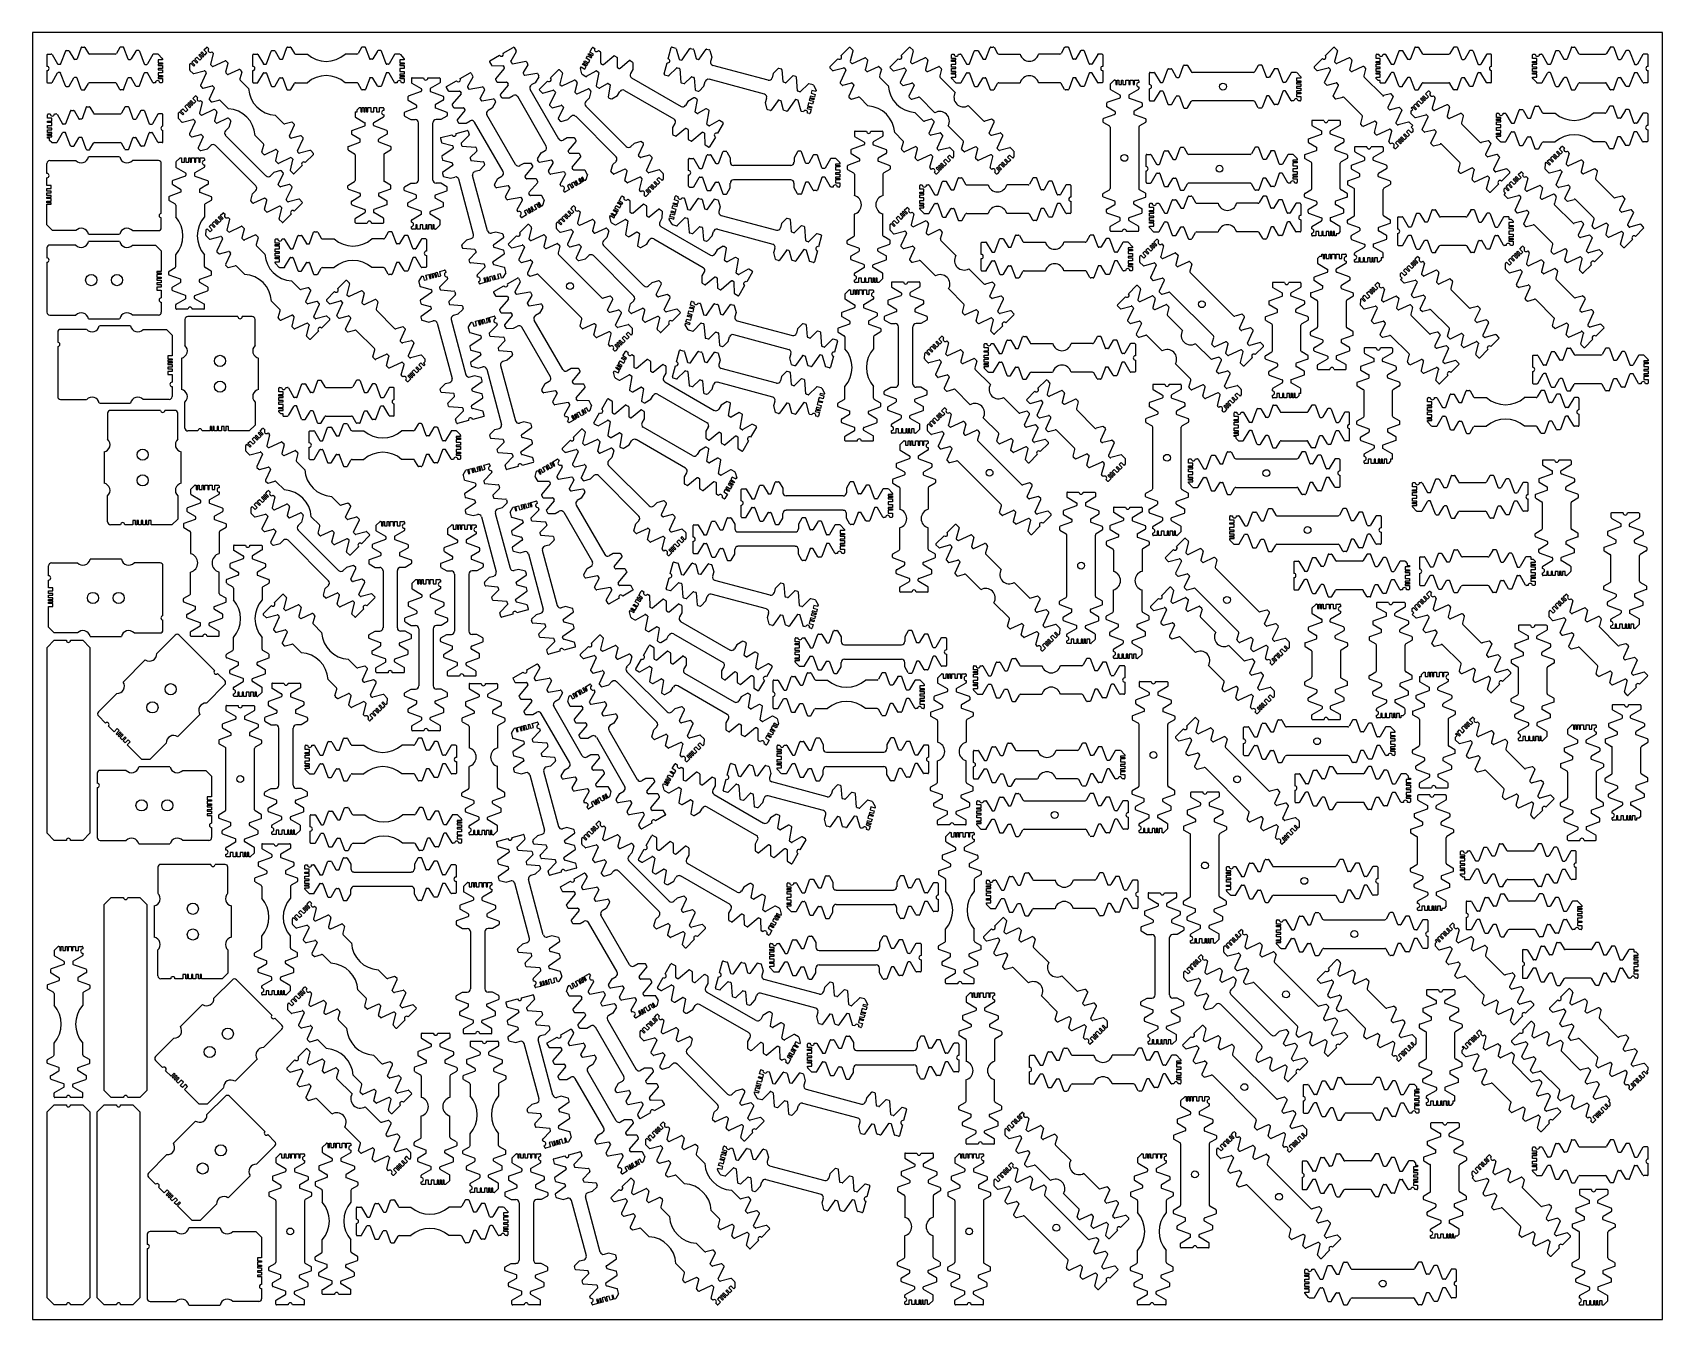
# Model space of a CAD drawing. Header units: millimetres. Extents: x 0 to 1140, y 0 to 900.
import ezdxf

# ---------------------------------------------------------------- set-up
doc = ezdxf.new("R2010")
doc.units = ezdxf.units.MM
for name, color, linetype in [('Q3_NORMAL', 3, 'Continuous'), ('Q4_MEDIUM', 4, 'Continuous'), ('Q5_HIGH', 5, 'Continuous'), ('SHEET', 7, 'Continuous')]:
    doc.layers.add(name, color=color, linetype=linetype)

# ---------------------------------------------------------------- blocks, each defined once
blk = doc.blocks.new('CHD48__090deg__i8')
at = {"layer": 'Q3_NORMAL', "color": 3}
for p, q in [((-10, 49.7), (-10, 46.7)), ((-9.9, 50.1), (-7.1, 52.8)), ((-6.8, 52.9), (-6, 52.9)), ((7, 52.9), (9.5, 52.9)), ((10, 52.4), (10, 51.1)), ((10, 48.1), (10, 46.7)), ((-12.5, 36.6), (-12.5, 34.7)), ((-3.3, 40.3), (-12.2, 37.1)), ((-3, 42.1), (-3, 40.8)), ((3, 42.1), (3, 40.8)), ((3.3, 40.3), (12.2, 37.1)), ((12.5, 36.6), (12.5, 34.7)), ((-15, 25.5), (-15, 23.7)), ((-6.8, 28.9), (-14.7, 26)), ((-6.5, 30.7), (-6.5, 29.3)), ((6.5, 30.7), (6.5, 29.3)), ((6.8, 28.9), (14.7, 26)), ((15, 25.5), (15, 23.7)), ((-15, -28.5), (-15, -26.7)), ((-6.8, -31.9), (-14.7, -29)), ((-6.5, -33.7), (-6.5, -32.3)), ((6.5, -33.7), (6.5, -32.3)), ((6.8, -31.9), (14.7, -29)), ((15, -28.5), (15, -26.7)), ((-12.5, -39.6), (-12.5, -37.7)), ((-3.3, -43.3), (-12.2, -40.1)), ((-3, -45.1), (-3, -43.8)), ((3, -45.1), (3, -43.8)), ((3.3, -43.3), (12.2, -40.1)), ((12.5, -39.6), (12.5, -37.7)), ((-10, -52.4), (-10, -49.7)), ((-1.5, -52.9), (-9.5, -52.9)), ((9.5, -52.9), (1.5, -52.9)), ((10, -52.4), (10, -49.7))]:
    blk.add_line(p, q, dxfattribs=at)
for centre, radius, start, end in [((-9.5, 49.7), 0.5, 135, 180), ((-9.5, 46.7), 0.5, 180, 240), ((-6.8, 52.4), 0.5, 90, 135), ((10, 49.6), 1.5, 90, 270), ((9.5, 52.4), 0.5, 0, 90), ((9.5, 46.7), 0.5, 300, 0), ((-12, 36.6), 0.5, 110, 180), ((-12, 34.7), 0.5, 180, 240), ((-3.5, 40.8), 0.5, 290, 0), ((-3.5, 42.1), 0.5, 0, 60), ((3.5, 42.1), 0.5, 120, 180), ((3.5, 40.8), 0.5, 180, 250), ((12, 36.6), 0.5, 0, 70), ((12, 34.7), 0.5, 300, 0), ((-14.5, 25.5), 0.5, 110, 180), ((-14.5, 23.7), 0.5, 180, 240), ((-7, 29.3), 0.5, 290, 0), ((-7, 30.7), 0.5, 0, 60), ((7, 30.7), 0.5, 120, 180), ((7, 29.3), 0.5, 180, 250), ((14.5, 25.5), 0.5, 0, 70), ((14.5, 23.7), 0.5, 300, 0), ((-14.5, -26.7), 0.5, 120, 180), ((-14.5, -28.5), 0.5, 180, 250), ((-7, -32.3), 0.5, 0, 70), ((-7, -33.7), 0.5, 300, 0), ((7, -32.3), 0.5, 110, 180), ((7, -33.7), 0.5, 180, 240), ((14.5, -28.5), 0.5, 290, 0), ((14.5, -26.7), 0.5, 0, 60), ((-12, -37.7), 0.5, 120, 180), ((-12, -39.6), 0.5, 180, 250), ((-3.5, -43.8), 0.5, 0, 70), ((-3.5, -45.1), 0.5, 300, 0), ((3.5, -43.8), 0.5, 110, 180), ((3.5, -45.1), 0.5, 180, 240), ((12, -39.6), 0.5, 290, 0), ((12, -37.7), 0.5, 0, 60), ((-9.5, -49.7), 0.5, 120, 180), ((-9.5, -52.4), 0.5, 180, 270), ((0, -52.9), 1.5, 0, 180), ((9.5, -52.4), 0.5, 270, 0), ((9.5, -49.7), 0.5, 0, 60)]:
    blk.add_arc(centre, radius, start, end, dxfattribs=at)
at = {"layer": 'Q4_MEDIUM', "color": 4}
for p, q in [((-9.7, 46.3), (-3.2, 42.5)), ((9.8, 46.3), (3.3, 42.5)), ((-12.2, 34.3), (-6.7, 31.1)), ((12.3, 34.3), (6.8, 31.1)), ((-14.7, 23.2), (-10.5, 20.8)), ((14.8, 23.2), (10.5, 20.8)), ((-10, 19.9), (-10, -22.9)), ((10, 19.9), (10, -22.9)), ((-14.7, -26.2), (-10.5, -23.8)), ((-12.2, -37.3), (-6.7, -34.1)), ((12.3, -37.3), (6.8, -34.1)), ((14.8, -26.2), (10.5, -23.8)), ((-9.7, -49.3), (-3.2, -45.5)), ((9.8, -49.3), (3.3, -45.5))]:
    blk.add_line(p, q, dxfattribs=at)
for centre, start, end in [((-11, 19.9), 0, 60), ((11, 19.9), 120, 180), ((-11, -22.9), 300, 0), ((11, -22.9), 180, 240)]:
    blk.add_arc(centre, 1, start, end, dxfattribs=at)
at = {"layer": 'Q5_HIGH', "color": 5}
for p, q in [((-6, 52.9), (-6, 49.9)), ((-6, 49.9), (-4, 49.9)), ((-4, 49.9), (-4, 52.9)), ((-4, 52.9), (-3, 52.9)), ((-3, 52.9), (-3, 49.9)), ((-3, 49.9), (-2, 49.9)), ((-2, 49.9), (-2, 52.9)), ((-2, 52.9), (0, 52.9)), ((0, 52.9), (0, 49.9)), ((0, 49.9), (1, 49.9)), ((1, 49.9), (1, 52.9)), ((1, 52.9), (3, 52.9)), ((3, 52.9), (3, 49.9)), ((3, 49.9), (5, 49.9)), ((5, 49.9), (5, 52.9)), ((5, 52.9), (6, 52.9)), ((6, 52.9), (6, 49.9)), ((6, 49.9), (7, 49.9)), ((7, 49.9), (7, 52.9))]:
    blk.add_line(p, q, dxfattribs=at)
blk.add_circle((0, -1.5), 2.4, dxfattribs=at)
blk = doc.blocks.new('MNAK_RECT_FULL__000deg__i3')
at = {"layer": 'Q3_NORMAL', "color": 3}
for p, q in [((-24.5, 36), (-20.5, 40)), ((-24.5, 19.8), (-24.5, 36)), ((-20.5, 40), (-6, 40)), ((7, 40), (12.5, 40)), ((15.5, 40), (22.5, 40)), ((24.5, 38), (24.5, 19.8)), ((-27, 10.9), (-27, -10.9)), ((27, -10.9), (27, 10.9)), ((-24.5, -19.8), (-24.5, -38)), ((24.5, -38), (24.5, -19.8)), ((-22.5, -40), (-15.5, -40)), ((-12.5, -40), (22.5, -40))]:
    blk.add_line(p, q, dxfattribs=at)
for centre, radius, start, end in [((14, 40), 1.5, 180, 0), ((22.5, 38), 2, 0, 90), ((-28, 16), 5.15, 281.1965, 47.1867), ((28, 16), 5.15, 132.8133, 258.8035), ((-28, -16), 5.15, 312.8133, 78.8035), ((28, -16), 5.15, 101.1965, 227.1867), ((-22.5, -38), 2, 180, 270), ((-14, -40), 1.5, 0, 180), ((22.5, -38), 2, 270, 0)]:
    blk.add_arc(centre, radius, start, end, dxfattribs=at)
at = {"layer": 'Q5_HIGH', "color": 5}
for p, q in [((-6, 40), (-6, 37)), ((-6, 37), (-4, 37)), ((-4, 37), (-4, 40)), ((-4, 40), (-3, 40)), ((-3, 40), (-3, 37)), ((-3, 37), (-1, 37)), ((-1, 37), (-1, 40)), ((-1, 40), (0, 40)), ((0, 40), (0, 37)), ((0, 37), (1, 37)), ((1, 37), (1, 40)), ((1, 40), (3, 40)), ((3, 40), (3, 37)), ((3, 37), (4, 37)), ((4, 37), (4, 40)), ((4, 40), (6, 40)), ((6, 40), (6, 37)), ((6, 37), (7, 37)), ((7, 37), (7, 40))]:
    blk.add_line(p, q, dxfattribs=at)
blk = doc.blocks.new('NT20__045deg__i1')
at = {"layer": 'Q3_NORMAL', "color": 3}
for p, q in [((-10, 49.7), (-10, 46.7)), ((-9.9, 50.1), (-7.1, 52.8)), ((-6.8, 52.9), (-6, 52.9)), ((7, 52.9), (9.5, 52.9)), ((10, 52.4), (10, 51.1)), ((10, 48.1), (10, 46.7)), ((-12.5, 36.6), (-12.5, 34.7)), ((-3.3, 40.3), (-12.2, 37.1)), ((-3, 42.1), (-3, 40.8)), ((3, 42.1), (3, 40.8)), ((3.3, 40.3), (12.2, 37.1)), ((12.5, 36.6), (12.5, 34.7)), ((-15, 25.5), (-15, 23.7)), ((-6.8, 28.9), (-14.7, 26)), ((-6.5, 30.7), (-6.5, 29.3)), ((6.5, 30.7), (6.5, 29.3)), ((6.8, 28.9), (14.7, 26)), ((15, 25.5), (15, 23.7)), ((-15, -28.5), (-15, -26.7)), ((-6.8, -31.9), (-14.7, -29)), ((-6.5, -33.7), (-6.5, -32.3)), ((6.5, -33.7), (6.5, -32.3)), ((6.8, -31.9), (14.7, -29)), ((15, -28.5), (15, -26.7)), ((-12.5, -39.6), (-12.5, -37.7)), ((-3.3, -43.3), (-12.2, -40.1)), ((-3, -45.1), (-3, -43.8)), ((3, -45.1), (3, -43.8)), ((3.3, -43.3), (12.2, -40.1)), ((12.5, -39.6), (12.5, -37.7)), ((-10, -52.4), (-10, -49.7)), ((-1.5, -52.9), (-9.5, -52.9)), ((9.5, -52.9), (1.5, -52.9)), ((10, -52.4), (10, -49.7))]:
    blk.add_line(p, q, dxfattribs=at)
for centre, radius, start, end in [((-9.5, 49.7), 0.5, 135, 180), ((-9.5, 46.7), 0.5, 180, 240), ((-6.8, 52.4), 0.5, 90, 135), ((10, 49.6), 1.5, 90, 270), ((9.5, 52.4), 0.5, 0, 90), ((9.5, 46.7), 0.5, 300, 0), ((-12, 36.6), 0.5, 110, 180), ((-12, 34.7), 0.5, 180, 240), ((-3.5, 42.1), 0.5, 0, 60), ((-3.5, 40.8), 0.5, 290, 0), ((3.5, 42.1), 0.5, 120, 180), ((3.5, 40.8), 0.5, 180, 250), ((12, 36.6), 0.5, 0, 70), ((12, 34.7), 0.5, 300, 0), ((-14.5, 25.5), 0.5, 110, 180), ((-14.5, 23.7), 0.5, 180, 240), ((-7, 30.7), 0.5, 0, 60), ((-7, 29.3), 0.5, 290, 0), ((7, 30.7), 0.5, 120, 180), ((7, 29.3), 0.5, 180, 250), ((14.5, 25.5), 0.5, 0, 70), ((14.5, 23.7), 0.5, 300, 0), ((-14.5, -26.7), 0.5, 120, 180), ((-14.5, -28.5), 0.5, 180, 250), ((-7, -32.3), 0.5, 0, 70), ((-7, -33.7), 0.5, 300, 0), ((7, -32.3), 0.5, 110, 180), ((7, -33.7), 0.5, 180, 240), ((14.5, -26.7), 0.5, 0, 60), ((14.5, -28.5), 0.5, 290, 0), ((-12, -37.7), 0.5, 120, 180), ((-12, -39.6), 0.5, 180, 250), ((-3.5, -43.8), 0.5, 0, 70), ((-3.5, -45.1), 0.5, 300, 0), ((3.5, -43.8), 0.5, 110, 180), ((3.5, -45.1), 0.5, 180, 240), ((12, -37.7), 0.5, 0, 60), ((12, -39.6), 0.5, 290, 0), ((-9.5, -49.7), 0.5, 120, 180), ((-9.5, -52.4), 0.5, 180, 270), ((0, -52.9), 1.5, 0, 180), ((9.5, -52.4), 0.5, 270, 0), ((9.5, -49.7), 0.5, 0, 60)]:
    blk.add_arc(centre, radius, start, end, dxfattribs=at)
at = {"layer": 'Q4_MEDIUM', "color": 4}
for p, q in [((-9.7, 46.3), (-3.3, 42.5)), ((9.7, 46.3), (3.2, 42.5)), ((-12.2, 34.3), (-6.8, 31.1)), ((12.2, 34.3), (6.7, 31.1)), ((-14.7, 23.2), (-10.5, 20.8)), ((14.7, 23.2), (10.5, 20.8)), ((-10, 19.9), (-10, 11.7)), ((10, 19.9), (10, 11.7)), ((-10, -22.9), (-10, -14.7)), ((10, -22.9), (10, -14.7)), ((-14.7, -26.2), (-10.5, -23.8)), ((-12.2, -37.3), (-6.8, -34.1)), ((12.2, -37.3), (6.7, -34.1)), ((14.7, -26.2), (10.5, -23.8)), ((-9.7, -49.3), (-3.3, -45.5)), ((9.7, -49.3), (3.2, -45.5))]:
    blk.add_line(p, q, dxfattribs=at)
for centre, start, end in [((-11, 19.9), 0, 60), ((11, 19.9), 120, 180), ((-11, -22.9), 300, 0), ((11, -22.9), 180, 240)]:
    blk.add_arc(centre, 1, start, end, dxfattribs=at)
at = {"layer": 'Q5_HIGH', "color": 5}
for p, q in [((-6, 52.9), (-6, 49.9)), ((-6, 49.9), (-4, 49.9)), ((-4, 49.9), (-4, 52.9)), ((-4, 52.9), (-2, 52.9)), ((-2, 52.9), (-2, 49.9)), ((-2, 49.9), (-1, 49.9)), ((-1, 49.9), (-1, 52.9)), ((-1, 52.9), (1, 52.9)), ((1, 52.9), (1, 49.9)), ((1, 49.9), (2, 49.9)), ((2, 49.9), (2, 52.9)), ((2, 52.9), (3, 52.9)), ((3, 52.9), (3, 49.9)), ((3, 49.9), (4, 49.9)), ((4, 49.9), (4, 52.9)), ((4, 52.9), (5, 52.9)), ((5, 52.9), (5, 49.9)), ((5, 49.9), (7, 49.9)), ((7, 49.9), (7, 52.9))]:
    blk.add_line(p, q, dxfattribs=at)
for centre, start, end in [((-25, -1.5), 318.5904, 41.4096), ((25, -1.5), 138.5904, 221.4096)]:
    blk.add_arc(centre, 20, start, end, dxfattribs=at)
blk = doc.blocks.new('SHMD__000deg__i1')
at = {"layer": 'Q3_NORMAL', "color": 3}
for p, q in [((-10, 37.2), (-10, 34.2)), ((-9.9, 37.5), (-7.1, 40.2)), ((-6.8, 40.4), (-6, 40.4)), ((7, 40.4), (9.5, 40.4)), ((10, 39.9), (10, 38.5)), ((10, 35.5), (10, 34.2)), ((-12.5, 23.9), (-12.5, 22.2)), ((-12.2, 24.4), (-3.2, 27.7)), ((-2.9, 28.1), (-2.9, 29.5)), ((2.9, 28.1), (2.9, 29.5)), ((12.2, 24.4), (3.2, 27.7)), ((12.5, 23.9), (12.5, 22.2)), ((-15, 12.9), (-15, 11.1)), ((-14.7, 13.3), (-6.7, 16.2)), ((-6.4, 16.7), (-6.4, 18.1)), ((6.4, 16.7), (6.4, 18.1)), ((14.7, 13.3), (6.7, 16.2)), ((15, 12.9), (15, 11.1)), ((-15, -16), (-15, -14.2)), ((-14.7, -16.5), (-6.7, -19.3)), ((-6.4, -19.8), (-6.4, -21.2)), ((6.4, -19.8), (6.4, -21.2)), ((14.7, -16.5), (6.7, -19.3)), ((15, -16), (15, -14.2)), ((-12.5, -27), (-12.5, -25.3)), ((-12.2, -27.5), (-3.2, -30.8)), ((-2.9, -31.2), (-2.9, -32.6)), ((2.9, -31.2), (2.9, -32.6)), ((12.2, -27.5), (3.2, -30.8)), ((12.5, -27), (12.5, -25.3)), ((-10, -39.9), (-10, -37.3)), ((-9.5, -40.4), (-1.5, -40.4)), ((1.5, -40.4), (9.5, -40.4)), ((10, -39.9), (10, -37.3))]:
    blk.add_line(p, q, dxfattribs=at)
for centre, radius, start, end in [((-9.5, 37.2), 0.5, 135, 180), ((-6.8, 39.9), 0.5, 90, 135), ((10, 37), 1.5, 90, 270), ((9.5, 39.9), 0.5, 0, 90), ((-12, 23.9), 0.5, 110, 180), ((-9.5, 34.2), 0.5, 180, 240), ((-3.4, 29.5), 0.5, 0, 60), ((-3.4, 28.1), 0.5, 290, 0), ((3.4, 29.5), 0.5, 120, 180), ((3.4, 28.1), 0.5, 180, 250), ((9.5, 34.2), 0.5, 300, 0), ((12, 23.9), 0.5, 0, 70), ((-14.5, 12.9), 0.5, 110, 180), ((-12, 22.2), 0.5, 180, 240), ((-6.9, 18.1), 0.5, 0, 60), ((-6.9, 16.7), 0.5, 290, 0), ((6.9, 18.1), 0.5, 120, 180), ((6.9, 16.7), 0.5, 180, 250), ((12, 22.2), 0.5, 300, 0), ((14.5, 12.9), 0.5, 0, 70), ((-14.5, 11.1), 0.5, 180, 240), ((14.5, 11.1), 0.5, 300, 0), ((-14.5, -14.2), 0.5, 120, 180), ((-14.5, -16), 0.5, 180, 250), ((-6.9, -19.8), 0.5, 0, 70), ((-6.9, -21.2), 0.5, 300, 0), ((6.9, -19.8), 0.5, 110, 180), ((6.9, -21.2), 0.5, 180, 240), ((14.5, -14.2), 0.5, 0, 60), ((14.5, -16), 0.5, 290, 0), ((-12, -25.3), 0.5, 120, 180), ((-12, -27), 0.5, 180, 250), ((-3.4, -31.2), 0.5, 0, 70), ((-3.4, -32.6), 0.5, 300, 0), ((3.4, -31.2), 0.5, 110, 180), ((3.4, -32.6), 0.5, 180, 240), ((12, -27), 0.5, 290, 0), ((12, -25.3), 0.5, 0, 60), ((-9.5, -37.3), 0.5, 120, 180), ((-9.5, -39.9), 0.5, 180, 270), ((0, -40.4), 1.5, 0, 180), ((9.5, -39.9), 0.5, 270, 0), ((9.5, -37.3), 0.5, 0, 60)]:
    blk.add_arc(centre, radius, start, end, dxfattribs=at)
at = {"layer": 'Q4_MEDIUM', "color": 4}
for p, q in [((-10, 7.4), (-10, -10.5)), ((10, 7.4), (10, -10.5))]:
    blk.add_line(p, q, dxfattribs=at)
for centre, start, end in [((-11, 7.4), 0, 60), ((11, 7.4), 120, 180), ((-11, -10.5), 300, 0), ((11, -10.5), 180, 240)]:
    blk.add_arc(centre, 1, start, end, dxfattribs=at)
at = {"layer": 'Q5_HIGH', "color": 5}
for p, q in [((-6, 40.4), (-6, 37.4)), ((-6, 37.4), (-4, 37.4)), ((-4, 37.4), (-4, 40.4)), ((-4, 40.4), (-3, 40.4)), ((-3, 40.4), (-3, 37.4)), ((-3, 37.4), (-2, 37.4)), ((-2, 37.4), (-2, 40.4)), ((-2, 40.4), (-1, 40.4)), ((-1, 40.4), (-1, 37.4)), ((-1, 37.4), (0, 37.4)), ((0, 37.4), (0, 40.4)), ((0, 40.4), (2, 40.4)), ((2, 40.4), (2, 37.4)), ((2, 37.4), (3, 37.4)), ((3, 37.4), (3, 40.4)), ((3, 40.4), (5, 40.4)), ((5, 40.4), (5, 37.4)), ((5, 37.4), (7, 37.4)), ((7, 37.4), (7, 40.4)), ((-9.7, 33.7), (-3.2, 29.9)), ((9.8, 33.7), (3.1, 29.9)), ((-12.2, 21.8), (-6.7, 18.5)), ((12.3, 21.8), (6.6, 18.5)), ((-14.7, 10.7), (-10.5, 8.2)), ((14.7, 10.7), (10.5, 8.2)), ((-14.7, -13.8), (-10.5, -11.3)), ((14.7, -13.8), (10.5, -11.3)), ((-12.2, -24.9), (-6.7, -21.6)), ((12.3, -24.9), (6.6, -21.6)), ((-9.7, -36.8), (-3.2, -33)), ((9.8, -36.8), (3.1, -33))]:
    blk.add_line(p, q, dxfattribs=at)
blk = doc.blocks.new('CHD48__000deg__i3')
at = {"layer": 'Q3_NORMAL', "color": 3}
for p, q in [((-10, 49.7), (-10, 46.7)), ((-9.9, 50.1), (-7.1, 52.8)), ((-6.8, 52.9), (-6, 52.9)), ((7, 52.9), (9.5, 52.9)), ((10, 52.4), (10, 51.1)), ((10, 48.1), (10, 46.7)), ((-12.5, 36.6), (-12.5, 34.7)), ((-3.3, 40.3), (-12.2, 37.1)), ((-3, 42.1), (-3, 40.8)), ((3, 42.1), (3, 40.8)), ((3.3, 40.3), (12.2, 37.1)), ((12.5, 36.6), (12.5, 34.7)), ((-15, 25.5), (-15, 23.7)), ((-6.8, 28.9), (-14.7, 26)), ((-6.5, 30.7), (-6.5, 29.3)), ((6.5, 30.7), (6.5, 29.3)), ((6.8, 28.9), (14.7, 26)), ((15, 25.5), (15, 23.7)), ((-15, -28.5), (-15, -26.7)), ((-6.8, -31.9), (-14.7, -29)), ((-6.5, -33.7), (-6.5, -32.3)), ((6.5, -33.7), (6.5, -32.3)), ((6.8, -31.9), (14.7, -29)), ((15, -28.5), (15, -26.7)), ((-12.5, -39.6), (-12.5, -37.7)), ((-3.3, -43.3), (-12.2, -40.1)), ((-3, -45.1), (-3, -43.8)), ((3, -45.1), (3, -43.8)), ((3.3, -43.3), (12.2, -40.1)), ((12.5, -39.6), (12.5, -37.7)), ((-10, -52.4), (-10, -49.7)), ((-1.5, -52.9), (-9.5, -52.9)), ((9.5, -52.9), (1.5, -52.9)), ((10, -52.4), (10, -49.7))]:
    blk.add_line(p, q, dxfattribs=at)
for centre, radius, start, end in [((-9.5, 49.7), 0.5, 135, 180), ((-9.5, 46.7), 0.5, 180, 240), ((-6.8, 52.4), 0.5, 90, 135), ((10, 49.6), 1.5, 90, 270), ((9.5, 52.4), 0.5, 0, 90), ((9.5, 46.7), 0.5, 300, 0), ((-12, 36.6), 0.5, 110, 180), ((-12, 34.7), 0.5, 180, 240), ((-3.5, 40.8), 0.5, 290, 0), ((-3.5, 42.1), 0.5, 0, 60), ((3.5, 42.1), 0.5, 120, 180), ((3.5, 40.8), 0.5, 180, 250), ((12, 36.6), 0.5, 0, 70), ((12, 34.7), 0.5, 300, 0), ((-14.5, 25.5), 0.5, 110, 180), ((-14.5, 23.7), 0.5, 180, 240), ((-7, 29.3), 0.5, 290, 0), ((-7, 30.7), 0.5, 0, 60), ((7, 30.7), 0.5, 120, 180), ((7, 29.3), 0.5, 180, 250), ((14.5, 25.5), 0.5, 0, 70), ((14.5, 23.7), 0.5, 300, 0), ((-14.5, -26.7), 0.5, 120, 180), ((-14.5, -28.5), 0.5, 180, 250), ((-7, -32.3), 0.5, 0, 70), ((-7, -33.7), 0.5, 300, 0), ((7, -32.3), 0.5, 110, 180), ((7, -33.7), 0.5, 180, 240), ((14.5, -28.5), 0.5, 290, 0), ((14.5, -26.7), 0.5, 0, 60), ((-12, -37.7), 0.5, 120, 180), ((-12, -39.6), 0.5, 180, 250), ((-3.5, -43.8), 0.5, 0, 70), ((-3.5, -45.1), 0.5, 300, 0), ((3.5, -43.8), 0.5, 110, 180), ((3.5, -45.1), 0.5, 180, 240), ((12, -39.6), 0.5, 290, 0), ((12, -37.7), 0.5, 0, 60), ((-9.5, -49.7), 0.5, 120, 180), ((-9.5, -52.4), 0.5, 180, 270), ((0, -52.9), 1.5, 0, 180), ((9.5, -52.4), 0.5, 270, 0), ((9.5, -49.7), 0.5, 0, 60)]:
    blk.add_arc(centre, radius, start, end, dxfattribs=at)
at = {"layer": 'Q4_MEDIUM', "color": 4}
for p, q in [((-9.7, 46.3), (-3.2, 42.5)), ((9.8, 46.3), (3.3, 42.5)), ((-12.2, 34.3), (-6.7, 31.1)), ((12.3, 34.3), (6.8, 31.1)), ((-14.7, 23.2), (-10.5, 20.8)), ((14.8, 23.2), (10.5, 20.8)), ((-10, 19.9), (-10, -22.9)), ((10, 19.9), (10, -22.9)), ((-14.7, -26.2), (-10.5, -23.8)), ((-12.2, -37.3), (-6.7, -34.1)), ((12.3, -37.3), (6.8, -34.1)), ((14.8, -26.2), (10.5, -23.8)), ((-9.7, -49.3), (-3.2, -45.5)), ((9.8, -49.3), (3.3, -45.5))]:
    blk.add_line(p, q, dxfattribs=at)
for centre, start, end in [((-11, 19.9), 0, 60), ((11, 19.9), 120, 180), ((-11, -22.9), 300, 0), ((11, -22.9), 180, 240)]:
    blk.add_arc(centre, 1, start, end, dxfattribs=at)
at = {"layer": 'Q5_HIGH', "color": 5}
for p, q in [((-6, 52.9), (-6, 49.9)), ((-6, 49.9), (-4, 49.9)), ((-4, 49.9), (-4, 52.9)), ((-4, 52.9), (-3, 52.9)), ((-3, 52.9), (-3, 49.9)), ((-3, 49.9), (-1, 49.9)), ((-1, 49.9), (-1, 52.9)), ((-1, 52.9), (0, 52.9)), ((0, 52.9), (0, 49.9)), ((0, 49.9), (1, 49.9)), ((1, 49.9), (1, 52.9)), ((1, 52.9), (3, 52.9)), ((3, 52.9), (3, 49.9)), ((3, 49.9), (4, 49.9)), ((4, 49.9), (4, 52.9)), ((4, 52.9), (6, 52.9)), ((6, 52.9), (6, 49.9)), ((6, 49.9), (7, 49.9)), ((7, 49.9), (7, 52.9))]:
    blk.add_line(p, q, dxfattribs=at)
blk.add_circle((0, -1.5), 2.4, dxfattribs=at)
blk = doc.blocks.new('UT40__000deg__i6')
at = {"layer": 'Q3_NORMAL', "color": 3}
for p, q in [((-10, 49.7), (-10, 46.7)), ((-9.9, 50.1), (-7.1, 52.8)), ((-6.8, 52.9), (-6, 52.9)), ((7, 52.9), (9.5, 52.9)), ((10, 52.4), (10, 51.1)), ((10, 48.1), (10, 46.7)), ((-12.5, 36.6), (-12.5, 34.7)), ((-3.3, 40.3), (-12.2, 37.1)), ((-3, 42.1), (-3, 40.8)), ((3, 42.1), (3, 40.8)), ((3.3, 40.3), (12.2, 37.1)), ((12.5, 36.6), (12.5, 34.7)), ((-15, 25.5), (-15, 23.7)), ((-6.8, 28.9), (-14.7, 26)), ((-6.5, 30.7), (-6.5, 29.3)), ((6.5, 30.7), (6.5, 29.3)), ((6.8, 28.9), (14.7, 26)), ((15, 25.5), (15, 23.7)), ((-15, -28.5), (-15, -26.7)), ((-6.8, -31.9), (-14.7, -29)), ((-6.5, -33.7), (-6.5, -32.3)), ((6.5, -33.7), (6.5, -32.3)), ((6.8, -31.9), (14.7, -29)), ((15, -28.5), (15, -26.7)), ((-12.5, -39.6), (-12.5, -37.7)), ((-3.3, -43.3), (-12.2, -40.1)), ((-3, -45.1), (-3, -43.8)), ((3, -45.1), (3, -43.8)), ((3.3, -43.3), (12.2, -40.1)), ((12.5, -39.6), (12.5, -37.7)), ((-10, -52.4), (-10, -49.7)), ((-1.5, -52.9), (-9.5, -52.9)), ((9.5, -52.9), (1.5, -52.9)), ((10, -52.4), (10, -49.7))]:
    blk.add_line(p, q, dxfattribs=at)
for centre, radius, start, end in [((-9.5, 49.7), 0.5, 135, 180), ((-9.5, 46.7), 0.5, 180, 240), ((-6.8, 52.4), 0.5, 90, 135), ((10, 49.6), 1.5, 90, 270), ((9.5, 52.4), 0.5, 0, 90), ((9.5, 46.7), 0.5, 300, 0), ((-12, 36.6), 0.5, 110, 180), ((-12, 34.7), 0.5, 180, 240), ((-3.5, 40.8), 0.5, 290, 0), ((-3.5, 42.1), 0.5, 0, 60), ((3.5, 42.1), 0.5, 120, 180), ((3.5, 40.8), 0.5, 180, 250), ((12, 36.6), 0.5, 0, 70), ((12, 34.7), 0.5, 300, 0), ((-14.5, 25.5), 0.5, 110, 180), ((-14.5, 23.7), 0.5, 180, 240), ((-7, 29.3), 0.5, 290, 0), ((-7, 30.7), 0.5, 0, 60), ((7, 30.7), 0.5, 120, 180), ((7, 29.3), 0.5, 180, 250), ((14.5, 25.5), 0.5, 0, 70), ((14.5, 23.7), 0.5, 300, 0), ((-14.5, -26.7), 0.5, 120, 180), ((-14.5, -28.5), 0.5, 180, 250), ((-7, -32.3), 0.5, 0, 70), ((-7, -33.7), 0.5, 300, 0), ((7, -32.3), 0.5, 110, 180), ((7, -33.7), 0.5, 180, 240), ((14.5, -28.5), 0.5, 290, 0), ((14.5, -26.7), 0.5, 0, 60), ((-12, -37.7), 0.5, 120, 180), ((-12, -39.6), 0.5, 180, 250), ((-3.5, -43.8), 0.5, 0, 70), ((-3.5, -45.1), 0.5, 300, 0), ((3.5, -43.8), 0.5, 110, 180), ((3.5, -45.1), 0.5, 180, 240), ((12, -39.6), 0.5, 290, 0), ((12, -37.7), 0.5, 0, 60), ((-9.5, -49.7), 0.5, 120, 180), ((-9.5, -52.4), 0.5, 180, 270), ((0, -52.9), 1.5, 0, 180), ((9.5, -52.4), 0.5, 270, 0), ((9.5, -49.7), 0.5, 0, 60)]:
    blk.add_arc(centre, radius, start, end, dxfattribs=at)
at = {"layer": 'Q4_MEDIUM', "color": 4}
for p, q in [((-9.7, 46.3), (-3.2, 42.5)), ((9.8, 46.3), (3.3, 42.5)), ((-12.2, 34.3), (-6.7, 31.1)), ((12.3, 34.3), (6.8, 31.1)), ((-14.7, 23.2), (-10.5, 20.8)), ((14.8, 23.2), (10.5, 20.8)), ((-10.5, 20.8), (-7.3, 20.8)), ((10.5, 20.8), (7.3, 20.8)), ((-14.7, -26.2), (-10.5, -23.8)), ((-12.2, -37.3), (-6.7, -34.1)), ((-10.5, -23.8), (-7.3, -23.8)), ((12.3, -37.3), (6.8, -34.1)), ((10.5, -23.8), (7.3, -23.8)), ((14.8, -26.2), (10.5, -23.8)), ((-9.7, -49.3), (-3.2, -45.5)), ((9.8, -49.3), (3.3, -45.5))]:
    blk.add_line(p, q, dxfattribs=at)
at = {"layer": 'Q5_HIGH', "color": 5}
for p, q in [((-6, 52.9), (-6, 49.9)), ((-6, 49.9), (-5, 49.9)), ((-5, 49.9), (-5, 52.9)), ((-5, 52.9), (-4, 52.9)), ((-4, 52.9), (-4, 49.9)), ((-4, 49.9), (-2, 49.9)), ((-2, 49.9), (-2, 52.9)), ((-2, 52.9), (-1, 52.9)), ((-1, 52.9), (-1, 49.9)), ((-1, 49.9), (1, 49.9)), ((1, 49.9), (1, 52.9)), ((1, 52.9), (3, 52.9)), ((3, 52.9), (3, 49.9)), ((3, 49.9), (4, 49.9)), ((4, 49.9), (4, 52.9)), ((4, 52.9), (6, 52.9)), ((6, 52.9), (6, 49.9)), ((6, 49.9), (7, 49.9)), ((7, 49.9), (7, 52.9)), ((-5, 18.5), (-5, -21.5)), ((5, 18.5), (5, -21.5))]:
    blk.add_line(p, q, dxfattribs=at)
for centre, start, end in [((-7.3, 18.5), 359.9865, 90), ((7.3, 18.5), 90, 180.0135), ((-7.3, -21.5), 270, 359.9865), ((7.3, -21.5), 180.0135, 270)]:
    blk.add_arc(centre, 2.25, start, end, dxfattribs=at)
blk = doc.blocks.new('UT40__015deg__i6')
at = {"layer": 'Q3_NORMAL', "color": 3}
for p, q in [((-10, 49.7), (-10, 46.7)), ((-9.9, 50.1), (-7.1, 52.8)), ((-6.8, 52.9), (-6, 52.9)), ((6, 52.9), (9.5, 52.9)), ((10, 52.4), (10, 51.1)), ((10, 48.1), (10, 46.7)), ((-12.5, 36.6), (-12.5, 34.7)), ((-3.3, 40.3), (-12.2, 37.1)), ((-3, 42.1), (-3, 40.8)), ((3, 42.1), (3, 40.8)), ((3.3, 40.3), (12.2, 37.1)), ((12.5, 36.6), (12.5, 34.7)), ((-15, 25.5), (-15, 23.7)), ((-6.8, 28.9), (-14.7, 26)), ((-6.5, 30.7), (-6.5, 29.3)), ((6.5, 30.7), (6.5, 29.3)), ((6.8, 28.9), (14.7, 26)), ((15, 25.5), (15, 23.7)), ((-15, -28.5), (-15, -26.7)), ((-6.8, -31.9), (-14.7, -29)), ((-6.5, -33.7), (-6.5, -32.3)), ((6.5, -33.7), (6.5, -32.3)), ((6.8, -31.9), (14.7, -29)), ((15, -28.5), (15, -26.7)), ((-12.5, -39.6), (-12.5, -37.7)), ((-3.3, -43.3), (-12.2, -40.1)), ((-3, -45.1), (-3, -43.8)), ((3, -45.1), (3, -43.8)), ((3.3, -43.3), (12.2, -40.1)), ((12.5, -39.6), (12.5, -37.7)), ((-10, -52.4), (-10, -49.7)), ((-1.5, -52.9), (-9.5, -52.9)), ((9.5, -52.9), (1.5, -52.9)), ((10, -52.4), (10, -49.7))]:
    blk.add_line(p, q, dxfattribs=at)
for centre, radius, start, end in [((-9.5, 49.7), 0.5, 135, 180), ((-9.5, 46.7), 0.5, 180, 240), ((-6.8, 52.4), 0.5, 90, 135), ((10, 49.6), 1.5, 90, 270), ((9.5, 52.4), 0.5, 0, 90), ((9.5, 46.7), 0.5, 300, 0), ((-12, 36.6), 0.5, 110, 180), ((-12, 34.7), 0.5, 180, 240), ((-3.5, 40.8), 0.5, 290, 0), ((-3.5, 42.1), 0.5, 0, 60), ((3.5, 42.1), 0.5, 120, 180), ((3.5, 40.8), 0.5, 180, 250), ((12, 36.6), 0.5, 0, 70), ((12, 34.7), 0.5, 300, 0), ((-14.5, 25.5), 0.5, 110, 180), ((-14.5, 23.7), 0.5, 180, 240), ((-7, 29.3), 0.5, 290, 0), ((-7, 30.7), 0.5, 0, 60), ((7, 30.7), 0.5, 120, 180), ((7, 29.3), 0.5, 180, 250), ((14.5, 25.5), 0.5, 0, 70), ((14.5, 23.7), 0.5, 300, 0), ((-14.5, -26.7), 0.5, 120, 180), ((-14.5, -28.5), 0.5, 180, 250), ((-7, -32.3), 0.5, 0, 70), ((-7, -33.7), 0.5, 300, 0), ((7, -32.3), 0.5, 110, 180), ((7, -33.7), 0.5, 180, 240), ((14.5, -28.5), 0.5, 290, 0), ((14.5, -26.7), 0.5, 0, 60), ((-12, -37.7), 0.5, 120, 180), ((-12, -39.6), 0.5, 180, 250), ((-3.5, -43.8), 0.5, 0, 70), ((-3.5, -45.1), 0.5, 300, 0), ((3.5, -43.8), 0.5, 110, 180), ((3.5, -45.1), 0.5, 180, 240), ((12, -39.6), 0.5, 290, 0), ((12, -37.7), 0.5, 0, 60), ((-9.5, -49.7), 0.5, 120, 180), ((-9.5, -52.4), 0.5, 180, 270), ((0, -52.9), 1.5, 0, 180), ((9.5, -52.4), 0.5, 270, 0), ((9.5, -49.7), 0.5, 0, 60)]:
    blk.add_arc(centre, radius, start, end, dxfattribs=at)
at = {"layer": 'Q4_MEDIUM', "color": 4}
for p, q in [((-9.7, 46.3), (-3.2, 42.5)), ((9.8, 46.3), (3.3, 42.5)), ((-12.2, 34.3), (-6.7, 31.1)), ((12.3, 34.3), (6.8, 31.1)), ((-14.7, 23.2), (-10.5, 20.8)), ((14.8, 23.2), (10.5, 20.8)), ((-10.5, 20.8), (-7.3, 20.8)), ((10.5, 20.8), (7.3, 20.8)), ((-14.7, -26.2), (-10.5, -23.8)), ((-12.2, -37.3), (-6.7, -34.1)), ((-10.5, -23.8), (-7.3, -23.8)), ((12.3, -37.3), (6.8, -34.1)), ((10.5, -23.8), (7.3, -23.8)), ((14.8, -26.2), (10.5, -23.8)), ((-9.7, -49.3), (-3.2, -45.5)), ((9.8, -49.3), (3.3, -45.5))]:
    blk.add_line(p, q, dxfattribs=at)
at = {"layer": 'Q5_HIGH', "color": 5}
for p, q in [((-6, 52.9), (-6, 49.9)), ((-6, 49.9), (-5, 49.9)), ((-5, 49.9), (-5, 52.9)), ((-5, 52.9), (-3, 52.9)), ((-3, 52.9), (-3, 49.9)), ((-3, 49.9), (-1, 49.9)), ((-1, 49.9), (-1, 52.9)), ((-1, 52.9), (0, 52.9)), ((0, 52.9), (0, 49.9)), ((0, 49.9), (2, 49.9)), ((2, 49.9), (2, 52.9)), ((2, 52.9), (3, 52.9)), ((3, 52.9), (3, 49.9)), ((3, 49.9), (4, 49.9)), ((4, 49.9), (4, 52.9)), ((4, 52.9), (5, 52.9)), ((5, 52.9), (5, 49.9)), ((5, 49.9), (6, 49.9)), ((6, 49.9), (6, 52.9)), ((-5, 18.5), (-5, -21.5)), ((5, 18.5), (5, -21.5))]:
    blk.add_line(p, q, dxfattribs=at)
for centre, start, end in [((-7.3, 18.5), 359.9865, 90), ((7.3, 18.5), 90, 180.0135), ((-7.3, -21.5), 270, 359.9865), ((7.3, -21.5), 180.0135, 270)]:
    blk.add_arc(centre, 2.25, start, end, dxfattribs=at)
blk = doc.blocks.new('NT06__000deg__i1')
at = {"layer": 'Q3_NORMAL', "color": 3}
for p, q in [((-10, 49.7), (-10, 46.7)), ((-9.9, 50.1), (-7.1, 52.8)), ((-6.8, 52.9), (-6, 52.9)), ((7, 52.9), (9.5, 52.9)), ((10, 52.4), (10, 51.1)), ((10, 48.1), (10, 46.7)), ((-12.5, 36.6), (-12.5, 34.7)), ((-3.3, 40.3), (-12.2, 37.1)), ((-3, 42.1), (-3, 40.8)), ((3, 42.1), (3, 40.8)), ((3.3, 40.3), (12.2, 37.1)), ((12.5, 36.6), (12.5, 34.7)), ((-15, 25.5), (-15, 23.7)), ((-6.8, 28.9), (-14.7, 26)), ((-6.5, 30.7), (-6.5, 29.3)), ((6.5, 30.7), (6.5, 29.3)), ((6.8, 28.9), (14.7, 26)), ((15, 25.5), (15, 23.7)), ((-15, -28.5), (-15, -26.7)), ((-6.8, -31.9), (-14.7, -29)), ((-6.5, -33.7), (-6.5, -32.3)), ((6.5, -33.7), (6.5, -32.3)), ((6.8, -31.9), (14.7, -29)), ((15, -28.5), (15, -26.7)), ((-12.5, -39.6), (-12.5, -37.7)), ((-3.3, -43.3), (-12.2, -40.1)), ((-3, -45.1), (-3, -43.8)), ((3, -45.1), (3, -43.8)), ((3.3, -43.3), (12.2, -40.1)), ((12.5, -39.6), (12.5, -37.7)), ((-10, -52.4), (-10, -49.7)), ((-1.5, -52.9), (-9.5, -52.9)), ((9.5, -52.9), (1.5, -52.9)), ((10, -52.4), (10, -49.7))]:
    blk.add_line(p, q, dxfattribs=at)
for centre, radius, start, end in [((-9.5, 49.7), 0.5, 135, 180), ((-9.5, 46.7), 0.5, 180, 240), ((-6.8, 52.4), 0.5, 90, 135), ((10, 49.6), 1.5, 90, 270), ((9.5, 52.4), 0.5, 0, 90), ((9.5, 46.7), 0.5, 300, 0), ((-12, 36.6), 0.5, 110, 180), ((-12, 34.7), 0.5, 180, 240), ((-3.5, 40.8), 0.5, 290, 0), ((-3.5, 42.1), 0.5, 0, 60), ((3.5, 42.1), 0.5, 120, 180), ((3.5, 40.8), 0.5, 180, 250), ((12, 36.6), 0.5, 0, 70), ((12, 34.7), 0.5, 300, 0), ((-14.5, 25.5), 0.5, 110, 180), ((-14.5, 23.7), 0.5, 180, 240), ((-7, 29.3), 0.5, 290, 0), ((-7, 30.7), 0.5, 0, 60), ((7, 30.7), 0.5, 120, 180), ((7, 29.3), 0.5, 180, 250), ((14.5, 25.5), 0.5, 0, 70), ((14.5, 23.7), 0.5, 300, 0), ((-14.5, -26.7), 0.5, 120, 180), ((-14.5, -28.5), 0.5, 180, 250), ((-7, -32.3), 0.5, 0, 70), ((-7, -33.7), 0.5, 300, 0), ((7, -32.3), 0.5, 110, 180), ((7, -33.7), 0.5, 180, 240), ((14.5, -28.5), 0.5, 290, 0), ((14.5, -26.7), 0.5, 0, 60), ((-12, -37.7), 0.5, 120, 180), ((-12, -39.6), 0.5, 180, 250), ((-3.5, -43.8), 0.5, 0, 70), ((-3.5, -45.1), 0.5, 300, 0), ((3.5, -43.8), 0.5, 110, 180), ((3.5, -45.1), 0.5, 180, 240), ((12, -39.6), 0.5, 290, 0), ((12, -37.7), 0.5, 0, 60), ((-9.5, -49.7), 0.5, 120, 180), ((-9.5, -52.4), 0.5, 180, 270), ((0, -52.9), 1.5, 0, 180), ((9.5, -52.4), 0.5, 270, 0), ((9.5, -49.7), 0.5, 0, 60)]:
    blk.add_arc(centre, radius, start, end, dxfattribs=at)
at = {"layer": 'Q4_MEDIUM', "color": 4}
for p, q in [((-9.7, 46.3), (-3.2, 42.5)), ((9.8, 46.3), (3.3, 42.5)), ((-12.2, 34.3), (-6.7, 31.1)), ((12.3, 34.3), (6.8, 31.1)), ((-14.7, 23.2), (-10.5, 20.8)), ((14.8, 23.2), (10.5, 20.8)), ((-10, 19.9), (-10, 5)), ((10, 19.9), (10, 5)), ((-10, -22.9), (-10, -8)), ((10, -22.9), (10, -8)), ((-14.7, -26.2), (-10.5, -23.8)), ((-12.2, -37.3), (-6.7, -34.1)), ((12.3, -37.3), (6.8, -34.1)), ((14.8, -26.2), (10.5, -23.8)), ((-9.7, -49.3), (-3.2, -45.5)), ((9.8, -49.3), (3.3, -45.5))]:
    blk.add_line(p, q, dxfattribs=at)
for centre, start, end in [((-11, 19.9), 0, 60), ((11, 19.9), 120, 180), ((-11, -22.9), 300, 0), ((11, -22.9), 180, 240)]:
    blk.add_arc(centre, 1, start, end, dxfattribs=at)
at = {"layer": 'Q5_HIGH', "color": 5}
for p, q in [((-6, 52.9), (-6, 49.9)), ((-6, 49.9), (-4, 49.9)), ((-4, 49.9), (-4, 52.9)), ((-4, 52.9), (-3, 52.9)), ((-3, 52.9), (-3, 49.9)), ((-3, 49.9), (-2, 49.9)), ((-2, 49.9), (-2, 52.9)), ((-2, 52.9), (-1, 52.9)), ((-1, 52.9), (-1, 49.9)), ((-1, 49.9), (0, 49.9)), ((0, 49.9), (0, 52.9)), ((0, 52.9), (2, 52.9)), ((2, 52.9), (2, 49.9)), ((2, 49.9), (3, 49.9)), ((3, 49.9), (3, 52.9)), ((3, 52.9), (5, 52.9)), ((5, 52.9), (5, 49.9)), ((5, 49.9), (7, 49.9)), ((7, 49.9), (7, 52.9))]:
    blk.add_line(p, q, dxfattribs=at)
for centre, start, end in [((-11.7, -1.5), 284.4775, 75.5225), ((11.7, -1.5), 104.4775, 255.5225)]:
    blk.add_arc(centre, 6.67, start, end, dxfattribs=at)
blk = doc.blocks.new('CHD48__000deg__i2')
at = {"layer": 'Q3_NORMAL', "color": 3}
for p, q in [((-10, 49.7), (-10, 46.7)), ((-9.9, 50.1), (-7.1, 52.8)), ((-6.8, 52.9), (-6, 52.9)), ((7, 52.9), (9.5, 52.9)), ((10, 52.4), (10, 51.1)), ((10, 48.1), (10, 46.7)), ((-12.5, 36.6), (-12.5, 34.7)), ((-3.3, 40.3), (-12.2, 37.1)), ((-3, 42.1), (-3, 40.8)), ((3, 42.1), (3, 40.8)), ((3.3, 40.3), (12.2, 37.1)), ((12.5, 36.6), (12.5, 34.7)), ((-15, 25.5), (-15, 23.7)), ((-6.8, 28.9), (-14.7, 26)), ((-6.5, 30.7), (-6.5, 29.3)), ((6.5, 30.7), (6.5, 29.3)), ((6.8, 28.9), (14.7, 26)), ((15, 25.5), (15, 23.7)), ((-15, -28.5), (-15, -26.7)), ((-6.8, -31.9), (-14.7, -29)), ((-6.5, -33.7), (-6.5, -32.3)), ((6.5, -33.7), (6.5, -32.3)), ((6.8, -31.9), (14.7, -29)), ((15, -28.5), (15, -26.7)), ((-12.5, -39.6), (-12.5, -37.7)), ((-3.3, -43.3), (-12.2, -40.1)), ((-3, -45.1), (-3, -43.8)), ((3, -45.1), (3, -43.8)), ((3.3, -43.3), (12.2, -40.1)), ((12.5, -39.6), (12.5, -37.7)), ((-10, -52.4), (-10, -49.7)), ((-1.5, -52.9), (-9.5, -52.9)), ((9.5, -52.9), (1.5, -52.9)), ((10, -52.4), (10, -49.7))]:
    blk.add_line(p, q, dxfattribs=at)
for centre, radius, start, end in [((-9.5, 49.7), 0.5, 135, 180), ((-9.5, 46.7), 0.5, 180, 240), ((-6.8, 52.4), 0.5, 90, 135), ((10, 49.6), 1.5, 90, 270), ((9.5, 52.4), 0.5, 0, 90), ((9.5, 46.7), 0.5, 300, 0), ((-12, 36.6), 0.5, 110, 180), ((-12, 34.7), 0.5, 180, 240), ((-3.5, 40.8), 0.5, 290, 0), ((-3.5, 42.1), 0.5, 0, 60), ((3.5, 42.1), 0.5, 120, 180), ((3.5, 40.8), 0.5, 180, 250), ((12, 36.6), 0.5, 0, 70), ((12, 34.7), 0.5, 300, 0), ((-14.5, 25.5), 0.5, 110, 180), ((-14.5, 23.7), 0.5, 180, 240), ((-7, 29.3), 0.5, 290, 0), ((-7, 30.7), 0.5, 0, 60), ((7, 30.7), 0.5, 120, 180), ((7, 29.3), 0.5, 180, 250), ((14.5, 25.5), 0.5, 0, 70), ((14.5, 23.7), 0.5, 300, 0), ((-14.5, -26.7), 0.5, 120, 180), ((-14.5, -28.5), 0.5, 180, 250), ((-7, -32.3), 0.5, 0, 70), ((-7, -33.7), 0.5, 300, 0), ((7, -32.3), 0.5, 110, 180), ((7, -33.7), 0.5, 180, 240), ((14.5, -28.5), 0.5, 290, 0), ((14.5, -26.7), 0.5, 0, 60), ((-12, -37.7), 0.5, 120, 180), ((-12, -39.6), 0.5, 180, 250), ((-3.5, -43.8), 0.5, 0, 70), ((-3.5, -45.1), 0.5, 300, 0), ((3.5, -43.8), 0.5, 110, 180), ((3.5, -45.1), 0.5, 180, 240), ((12, -39.6), 0.5, 290, 0), ((12, -37.7), 0.5, 0, 60), ((-9.5, -49.7), 0.5, 120, 180), ((-9.5, -52.4), 0.5, 180, 270), ((0, -52.9), 1.5, 0, 180), ((9.5, -52.4), 0.5, 270, 0), ((9.5, -49.7), 0.5, 0, 60)]:
    blk.add_arc(centre, radius, start, end, dxfattribs=at)
at = {"layer": 'Q4_MEDIUM', "color": 4}
for p, q in [((-9.7, 46.3), (-3.2, 42.5)), ((9.8, 46.3), (3.3, 42.5)), ((-12.2, 34.3), (-6.7, 31.1)), ((12.3, 34.3), (6.8, 31.1)), ((-14.7, 23.2), (-10.5, 20.8)), ((14.8, 23.2), (10.5, 20.8)), ((-10, 19.9), (-10, -22.9)), ((10, 19.9), (10, -22.9)), ((-14.7, -26.2), (-10.5, -23.8)), ((-12.2, -37.3), (-6.7, -34.1)), ((12.3, -37.3), (6.8, -34.1)), ((14.8, -26.2), (10.5, -23.8)), ((-9.7, -49.3), (-3.2, -45.5)), ((9.8, -49.3), (3.3, -45.5))]:
    blk.add_line(p, q, dxfattribs=at)
for centre, start, end in [((-11, 19.9), 0, 60), ((11, 19.9), 120, 180), ((-11, -22.9), 300, 0), ((11, -22.9), 180, 240)]:
    blk.add_arc(centre, 1, start, end, dxfattribs=at)
at = {"layer": 'Q5_HIGH', "color": 5}
for p, q in [((-6, 52.9), (-6, 49.9)), ((-6, 49.9), (-5, 49.9)), ((-5, 49.9), (-5, 52.9)), ((-5, 52.9), (-4, 52.9)), ((-4, 52.9), (-4, 49.9)), ((-4, 49.9), (-2, 49.9)), ((-2, 49.9), (-2, 52.9)), ((-2, 52.9), (-1, 52.9)), ((-1, 52.9), (-1, 49.9)), ((-1, 49.9), (0, 49.9)), ((0, 49.9), (0, 52.9)), ((0, 52.9), (2, 52.9)), ((2, 52.9), (2, 49.9)), ((2, 49.9), (3, 49.9)), ((3, 49.9), (3, 52.9)), ((3, 52.9), (5, 52.9)), ((5, 52.9), (5, 49.9)), ((5, 49.9), (7, 49.9)), ((7, 49.9), (7, 52.9))]:
    blk.add_line(p, q, dxfattribs=at)
blk.add_circle((0, -1.5), 2.4, dxfattribs=at)
blk = doc.blocks.new('NT20__000deg__i5')
at = {"layer": 'Q3_NORMAL', "color": 3}
for p, q in [((-10, 49.7), (-10, 46.7)), ((-9.9, 50.1), (-7.1, 52.8)), ((-6.8, 52.9), (-6, 52.9)), ((7, 52.9), (9.5, 52.9)), ((10, 52.4), (10, 51.1)), ((10, 48.1), (10, 46.7)), ((-12.5, 36.6), (-12.5, 34.7)), ((-3.3, 40.3), (-12.2, 37.1)), ((-3, 42.1), (-3, 40.8)), ((3, 42.1), (3, 40.8)), ((3.3, 40.3), (12.2, 37.1)), ((12.5, 36.6), (12.5, 34.7)), ((-15, 25.5), (-15, 23.7)), ((-6.8, 28.9), (-14.7, 26)), ((-6.5, 30.7), (-6.5, 29.3)), ((6.5, 30.7), (6.5, 29.3)), ((6.8, 28.9), (14.7, 26)), ((15, 25.5), (15, 23.7)), ((-15, -28.5), (-15, -26.7)), ((-6.8, -31.9), (-14.7, -29)), ((-6.5, -33.7), (-6.5, -32.3)), ((6.5, -33.7), (6.5, -32.3)), ((6.8, -31.9), (14.7, -29)), ((15, -28.5), (15, -26.7)), ((-12.5, -39.6), (-12.5, -37.7)), ((-3.3, -43.3), (-12.2, -40.1)), ((-3, -45.1), (-3, -43.8)), ((3, -45.1), (3, -43.8)), ((3.3, -43.3), (12.2, -40.1)), ((12.5, -39.6), (12.5, -37.7)), ((-10, -52.4), (-10, -49.7)), ((-1.5, -52.9), (-9.5, -52.9)), ((9.5, -52.9), (1.5, -52.9)), ((10, -52.4), (10, -49.7))]:
    blk.add_line(p, q, dxfattribs=at)
for centre, radius, start, end in [((-9.5, 49.7), 0.5, 135, 180), ((-9.5, 46.7), 0.5, 180, 240), ((-6.8, 52.4), 0.5, 90, 135), ((10, 49.6), 1.5, 90, 270), ((9.5, 52.4), 0.5, 0, 90), ((9.5, 46.7), 0.5, 300, 0), ((-12, 36.6), 0.5, 110, 180), ((-12, 34.7), 0.5, 180, 240), ((-3.5, 42.1), 0.5, 0, 60), ((-3.5, 40.8), 0.5, 290, 0), ((3.5, 42.1), 0.5, 120, 180), ((3.5, 40.8), 0.5, 180, 250), ((12, 36.6), 0.5, 0, 70), ((12, 34.7), 0.5, 300, 0), ((-14.5, 25.5), 0.5, 110, 180), ((-14.5, 23.7), 0.5, 180, 240), ((-7, 30.7), 0.5, 0, 60), ((-7, 29.3), 0.5, 290, 0), ((7, 30.7), 0.5, 120, 180), ((7, 29.3), 0.5, 180, 250), ((14.5, 25.5), 0.5, 0, 70), ((14.5, 23.7), 0.5, 300, 0), ((-14.5, -26.7), 0.5, 120, 180), ((-14.5, -28.5), 0.5, 180, 250), ((-7, -32.3), 0.5, 0, 70), ((-7, -33.7), 0.5, 300, 0), ((7, -32.3), 0.5, 110, 180), ((7, -33.7), 0.5, 180, 240), ((14.5, -26.7), 0.5, 0, 60), ((14.5, -28.5), 0.5, 290, 0), ((-12, -37.7), 0.5, 120, 180), ((-12, -39.6), 0.5, 180, 250), ((-3.5, -43.8), 0.5, 0, 70), ((-3.5, -45.1), 0.5, 300, 0), ((3.5, -43.8), 0.5, 110, 180), ((3.5, -45.1), 0.5, 180, 240), ((12, -37.7), 0.5, 0, 60), ((12, -39.6), 0.5, 290, 0), ((-9.5, -49.7), 0.5, 120, 180), ((-9.5, -52.4), 0.5, 180, 270), ((0, -52.9), 1.5, 0, 180), ((9.5, -52.4), 0.5, 270, 0), ((9.5, -49.7), 0.5, 0, 60)]:
    blk.add_arc(centre, radius, start, end, dxfattribs=at)
at = {"layer": 'Q4_MEDIUM', "color": 4}
for p, q in [((-9.7, 46.3), (-3.3, 42.5)), ((9.7, 46.3), (3.2, 42.5)), ((-12.2, 34.3), (-6.8, 31.1)), ((12.2, 34.3), (6.7, 31.1)), ((-14.7, 23.2), (-10.5, 20.8)), ((14.7, 23.2), (10.5, 20.8)), ((-10, 19.9), (-10, 11.7)), ((10, 19.9), (10, 11.7)), ((-10, -22.9), (-10, -14.7)), ((10, -22.9), (10, -14.7)), ((-14.7, -26.2), (-10.5, -23.8)), ((-12.2, -37.3), (-6.8, -34.1)), ((12.2, -37.3), (6.7, -34.1)), ((14.7, -26.2), (10.5, -23.8)), ((-9.7, -49.3), (-3.3, -45.5)), ((9.7, -49.3), (3.2, -45.5))]:
    blk.add_line(p, q, dxfattribs=at)
for centre, start, end in [((-11, 19.9), 0, 60), ((11, 19.9), 120, 180), ((-11, -22.9), 300, 0), ((11, -22.9), 180, 240)]:
    blk.add_arc(centre, 1, start, end, dxfattribs=at)
at = {"layer": 'Q5_HIGH', "color": 5}
for p, q in [((-6, 52.9), (-6, 49.9)), ((-6, 49.9), (-4, 49.9)), ((-4, 49.9), (-4, 52.9)), ((-4, 52.9), (-3, 52.9)), ((-3, 52.9), (-3, 49.9)), ((-3, 49.9), (-2, 49.9)), ((-2, 49.9), (-2, 52.9)), ((-2, 52.9), (-1, 52.9)), ((-1, 52.9), (-1, 49.9)), ((-1, 49.9), (1, 49.9)), ((1, 49.9), (1, 52.9)), ((1, 52.9), (3, 52.9)), ((3, 52.9), (3, 49.9)), ((3, 49.9), (4, 49.9)), ((4, 49.9), (4, 52.9)), ((4, 52.9), (6, 52.9)), ((6, 52.9), (6, 49.9)), ((6, 49.9), (7, 49.9)), ((7, 49.9), (7, 52.9))]:
    blk.add_line(p, q, dxfattribs=at)
for centre, start, end in [((-25, -1.5), 318.5904, 41.4096), ((25, -1.5), 138.5904, 221.4096)]:
    blk.add_arc(centre, 20, start, end, dxfattribs=at)
blk = doc.blocks.new('NT20__000deg__i9')
at = {"layer": 'Q3_NORMAL', "color": 3}
for p, q in [((-10, 49.7), (-10, 46.7)), ((-9.9, 50.1), (-7.1, 52.8)), ((-6.8, 52.9), (-6, 52.9)), ((7, 52.9), (9.5, 52.9)), ((10, 52.4), (10, 51.1)), ((10, 48.1), (10, 46.7)), ((-12.5, 36.6), (-12.5, 34.7)), ((-3.3, 40.3), (-12.2, 37.1)), ((-3, 42.1), (-3, 40.8)), ((3, 42.1), (3, 40.8)), ((3.3, 40.3), (12.2, 37.1)), ((12.5, 36.6), (12.5, 34.7)), ((-15, 25.5), (-15, 23.7)), ((-6.8, 28.9), (-14.7, 26)), ((-6.5, 30.7), (-6.5, 29.3)), ((6.5, 30.7), (6.5, 29.3)), ((6.8, 28.9), (14.7, 26)), ((15, 25.5), (15, 23.7)), ((-15, -28.5), (-15, -26.7)), ((-6.8, -31.9), (-14.7, -29)), ((-6.5, -33.7), (-6.5, -32.3)), ((6.5, -33.7), (6.5, -32.3)), ((6.8, -31.9), (14.7, -29)), ((15, -28.5), (15, -26.7)), ((-12.5, -39.6), (-12.5, -37.7)), ((-3.3, -43.3), (-12.2, -40.1)), ((-3, -45.1), (-3, -43.8)), ((3, -45.1), (3, -43.8)), ((3.3, -43.3), (12.2, -40.1)), ((12.5, -39.6), (12.5, -37.7)), ((-10, -52.4), (-10, -49.7)), ((-1.5, -52.9), (-9.5, -52.9)), ((9.5, -52.9), (1.5, -52.9)), ((10, -52.4), (10, -49.7))]:
    blk.add_line(p, q, dxfattribs=at)
for centre, radius, start, end in [((-9.5, 49.7), 0.5, 135, 180), ((-9.5, 46.7), 0.5, 180, 240), ((-6.8, 52.4), 0.5, 90, 135), ((10, 49.6), 1.5, 90, 270), ((9.5, 52.4), 0.5, 0, 90), ((9.5, 46.7), 0.5, 300, 0), ((-12, 36.6), 0.5, 110, 180), ((-12, 34.7), 0.5, 180, 240), ((-3.5, 42.1), 0.5, 0, 60), ((-3.5, 40.8), 0.5, 290, 0), ((3.5, 42.1), 0.5, 120, 180), ((3.5, 40.8), 0.5, 180, 250), ((12, 36.6), 0.5, 0, 70), ((12, 34.7), 0.5, 300, 0), ((-14.5, 25.5), 0.5, 110, 180), ((-14.5, 23.7), 0.5, 180, 240), ((-7, 30.7), 0.5, 0, 60), ((-7, 29.3), 0.5, 290, 0), ((7, 30.7), 0.5, 120, 180), ((7, 29.3), 0.5, 180, 250), ((14.5, 25.5), 0.5, 0, 70), ((14.5, 23.7), 0.5, 300, 0), ((-14.5, -26.7), 0.5, 120, 180), ((-14.5, -28.5), 0.5, 180, 250), ((-7, -32.3), 0.5, 0, 70), ((-7, -33.7), 0.5, 300, 0), ((7, -32.3), 0.5, 110, 180), ((7, -33.7), 0.5, 180, 240), ((14.5, -26.7), 0.5, 0, 60), ((14.5, -28.5), 0.5, 290, 0), ((-12, -37.7), 0.5, 120, 180), ((-12, -39.6), 0.5, 180, 250), ((-3.5, -43.8), 0.5, 0, 70), ((-3.5, -45.1), 0.5, 300, 0), ((3.5, -43.8), 0.5, 110, 180), ((3.5, -45.1), 0.5, 180, 240), ((12, -37.7), 0.5, 0, 60), ((12, -39.6), 0.5, 290, 0), ((-9.5, -49.7), 0.5, 120, 180), ((-9.5, -52.4), 0.5, 180, 270), ((0, -52.9), 1.5, 0, 180), ((9.5, -52.4), 0.5, 270, 0), ((9.5, -49.7), 0.5, 0, 60)]:
    blk.add_arc(centre, radius, start, end, dxfattribs=at)
at = {"layer": 'Q4_MEDIUM', "color": 4}
for p, q in [((-9.7, 46.3), (-3.3, 42.5)), ((9.7, 46.3), (3.2, 42.5)), ((-12.2, 34.3), (-6.8, 31.1)), ((12.2, 34.3), (6.7, 31.1)), ((-14.7, 23.2), (-10.5, 20.8)), ((14.7, 23.2), (10.5, 20.8)), ((-10, 19.9), (-10, 11.7)), ((10, 19.9), (10, 11.7)), ((-10, -22.9), (-10, -14.7)), ((10, -22.9), (10, -14.7)), ((-14.7, -26.2), (-10.5, -23.8)), ((-12.2, -37.3), (-6.8, -34.1)), ((12.2, -37.3), (6.7, -34.1)), ((14.7, -26.2), (10.5, -23.8)), ((-9.7, -49.3), (-3.3, -45.5)), ((9.7, -49.3), (3.2, -45.5))]:
    blk.add_line(p, q, dxfattribs=at)
for centre, start, end in [((-11, 19.9), 0, 60), ((11, 19.9), 120, 180), ((-11, -22.9), 300, 0), ((11, -22.9), 180, 240)]:
    blk.add_arc(centre, 1, start, end, dxfattribs=at)
at = {"layer": 'Q5_HIGH', "color": 5}
for p, q in [((-6, 52.9), (-6, 49.9)), ((-6, 49.9), (-5, 49.9)), ((-5, 49.9), (-5, 52.9)), ((-5, 52.9), (-4, 52.9)), ((-4, 52.9), (-4, 49.9)), ((-4, 49.9), (-2, 49.9)), ((-2, 49.9), (-2, 52.9)), ((-2, 52.9), (-1, 52.9)), ((-1, 52.9), (-1, 49.9)), ((-1, 49.9), (0, 49.9)), ((0, 49.9), (0, 52.9)), ((0, 52.9), (2, 52.9)), ((2, 52.9), (2, 49.9)), ((2, 49.9), (4, 49.9)), ((4, 49.9), (4, 52.9)), ((4, 52.9), (6, 52.9)), ((6, 52.9), (6, 49.9)), ((6, 49.9), (7, 49.9)), ((7, 49.9), (7, 52.9))]:
    blk.add_line(p, q, dxfattribs=at)
for centre, start, end in [((-25, -1.5), 318.5904, 41.4096), ((25, -1.5), 138.5904, 221.4096)]:
    blk.add_arc(centre, 20, start, end, dxfattribs=at)
blk = doc.blocks.new('NT20__090deg__i3')
at = {"layer": 'Q3_NORMAL', "color": 3}
for p, q in [((-10, 49.7), (-10, 46.7)), ((-9.9, 50.1), (-7.1, 52.8)), ((-6.8, 52.9), (-6, 52.9)), ((7, 52.9), (9.5, 52.9)), ((10, 52.4), (10, 51.1)), ((10, 48.1), (10, 46.7)), ((-12.5, 36.6), (-12.5, 34.7)), ((-3.3, 40.3), (-12.2, 37.1)), ((-3, 42.1), (-3, 40.8)), ((3, 42.1), (3, 40.8)), ((3.3, 40.3), (12.2, 37.1)), ((12.5, 36.6), (12.5, 34.7)), ((-15, 25.5), (-15, 23.7)), ((-6.8, 28.9), (-14.7, 26)), ((-6.5, 30.7), (-6.5, 29.3)), ((6.5, 30.7), (6.5, 29.3)), ((6.8, 28.9), (14.7, 26)), ((15, 25.5), (15, 23.7)), ((-15, -28.5), (-15, -26.7)), ((-6.8, -31.9), (-14.7, -29)), ((-6.5, -33.7), (-6.5, -32.3)), ((6.5, -33.7), (6.5, -32.3)), ((6.8, -31.9), (14.7, -29)), ((15, -28.5), (15, -26.7)), ((-12.5, -39.6), (-12.5, -37.7)), ((-3.3, -43.3), (-12.2, -40.1)), ((-3, -45.1), (-3, -43.8)), ((3, -45.1), (3, -43.8)), ((3.3, -43.3), (12.2, -40.1)), ((12.5, -39.6), (12.5, -37.7)), ((-10, -52.4), (-10, -49.7)), ((-1.5, -52.9), (-9.5, -52.9)), ((9.5, -52.9), (1.5, -52.9)), ((10, -52.4), (10, -49.7))]:
    blk.add_line(p, q, dxfattribs=at)
for centre, radius, start, end in [((-9.5, 49.7), 0.5, 135, 180), ((-9.5, 46.7), 0.5, 180, 240), ((-6.8, 52.4), 0.5, 90, 135), ((10, 49.6), 1.5, 90, 270), ((9.5, 52.4), 0.5, 0, 90), ((9.5, 46.7), 0.5, 300, 0), ((-12, 36.6), 0.5, 110, 180), ((-12, 34.7), 0.5, 180, 240), ((-3.5, 42.1), 0.5, 0, 60), ((-3.5, 40.8), 0.5, 290, 0), ((3.5, 42.1), 0.5, 120, 180), ((3.5, 40.8), 0.5, 180, 250), ((12, 36.6), 0.5, 0, 70), ((12, 34.7), 0.5, 300, 0), ((-14.5, 25.5), 0.5, 110, 180), ((-14.5, 23.7), 0.5, 180, 240), ((-7, 30.7), 0.5, 0, 60), ((-7, 29.3), 0.5, 290, 0), ((7, 30.7), 0.5, 120, 180), ((7, 29.3), 0.5, 180, 250), ((14.5, 25.5), 0.5, 0, 70), ((14.5, 23.7), 0.5, 300, 0), ((-14.5, -26.7), 0.5, 120, 180), ((-14.5, -28.5), 0.5, 180, 250), ((-7, -32.3), 0.5, 0, 70), ((-7, -33.7), 0.5, 300, 0), ((7, -32.3), 0.5, 110, 180), ((7, -33.7), 0.5, 180, 240), ((14.5, -26.7), 0.5, 0, 60), ((14.5, -28.5), 0.5, 290, 0), ((-12, -37.7), 0.5, 120, 180), ((-12, -39.6), 0.5, 180, 250), ((-3.5, -43.8), 0.5, 0, 70), ((-3.5, -45.1), 0.5, 300, 0), ((3.5, -43.8), 0.5, 110, 180), ((3.5, -45.1), 0.5, 180, 240), ((12, -37.7), 0.5, 0, 60), ((12, -39.6), 0.5, 290, 0), ((-9.5, -49.7), 0.5, 120, 180), ((-9.5, -52.4), 0.5, 180, 270), ((0, -52.9), 1.5, 0, 180), ((9.5, -52.4), 0.5, 270, 0), ((9.5, -49.7), 0.5, 0, 60)]:
    blk.add_arc(centre, radius, start, end, dxfattribs=at)
at = {"layer": 'Q4_MEDIUM', "color": 4}
for p, q in [((-9.7, 46.3), (-3.3, 42.5)), ((9.7, 46.3), (3.2, 42.5)), ((-12.2, 34.3), (-6.8, 31.1)), ((12.2, 34.3), (6.7, 31.1)), ((-14.7, 23.2), (-10.5, 20.8)), ((14.7, 23.2), (10.5, 20.8)), ((-10, 19.9), (-10, 11.7)), ((10, 19.9), (10, 11.7)), ((-10, -22.9), (-10, -14.7)), ((10, -22.9), (10, -14.7)), ((-14.7, -26.2), (-10.5, -23.8)), ((-12.2, -37.3), (-6.8, -34.1)), ((12.2, -37.3), (6.7, -34.1)), ((14.7, -26.2), (10.5, -23.8)), ((-9.7, -49.3), (-3.3, -45.5)), ((9.7, -49.3), (3.2, -45.5))]:
    blk.add_line(p, q, dxfattribs=at)
for centre, start, end in [((-11, 19.9), 0, 60), ((11, 19.9), 120, 180), ((-11, -22.9), 300, 0), ((11, -22.9), 180, 240)]:
    blk.add_arc(centre, 1, start, end, dxfattribs=at)
at = {"layer": 'Q5_HIGH', "color": 5}
for p, q in [((-6, 52.9), (-6, 49.9)), ((-6, 49.9), (-4, 49.9)), ((-4, 49.9), (-4, 52.9)), ((-4, 52.9), (-3, 52.9)), ((-3, 52.9), (-3, 49.9)), ((-3, 49.9), (-1, 49.9)), ((-1, 49.9), (-1, 52.9)), ((-1, 52.9), (1, 52.9)), ((1, 52.9), (1, 49.9)), ((1, 49.9), (2, 49.9)), ((2, 49.9), (2, 52.9)), ((2, 52.9), (4, 52.9)), ((4, 52.9), (4, 49.9)), ((4, 49.9), (5, 49.9)), ((5, 49.9), (5, 52.9)), ((5, 52.9), (6, 52.9)), ((6, 52.9), (6, 49.9)), ((6, 49.9), (7, 49.9)), ((7, 49.9), (7, 52.9))]:
    blk.add_line(p, q, dxfattribs=at)
for centre, start, end in [((-25, -1.5), 318.5904, 41.4096), ((25, -1.5), 138.5904, 221.4096)]:
    blk.add_arc(centre, 20, start, end, dxfattribs=at)
blk = doc.blocks.new('CHD48__045deg__i1')
at = {"layer": 'Q3_NORMAL', "color": 3}
for p, q in [((-10, 49.7), (-10, 46.7)), ((-9.9, 50.1), (-7.1, 52.8)), ((-6.8, 52.9), (-6, 52.9)), ((7, 52.9), (9.5, 52.9)), ((10, 52.4), (10, 51.1)), ((10, 48.1), (10, 46.7)), ((-12.5, 36.6), (-12.5, 34.7)), ((-3.3, 40.3), (-12.2, 37.1)), ((-3, 42.1), (-3, 40.8)), ((3, 42.1), (3, 40.8)), ((3.3, 40.3), (12.2, 37.1)), ((12.5, 36.6), (12.5, 34.7)), ((-15, 25.5), (-15, 23.7)), ((-6.8, 28.9), (-14.7, 26)), ((-6.5, 30.7), (-6.5, 29.3)), ((6.5, 30.7), (6.5, 29.3)), ((6.8, 28.9), (14.7, 26)), ((15, 25.5), (15, 23.7)), ((-15, -28.5), (-15, -26.7)), ((-6.8, -31.9), (-14.7, -29)), ((-6.5, -33.7), (-6.5, -32.3)), ((6.5, -33.7), (6.5, -32.3)), ((6.8, -31.9), (14.7, -29)), ((15, -28.5), (15, -26.7)), ((-12.5, -39.6), (-12.5, -37.7)), ((-3.3, -43.3), (-12.2, -40.1)), ((-3, -45.1), (-3, -43.8)), ((3, -45.1), (3, -43.8)), ((3.3, -43.3), (12.2, -40.1)), ((12.5, -39.6), (12.5, -37.7)), ((-10, -52.4), (-10, -49.7)), ((-1.5, -52.9), (-9.5, -52.9)), ((9.5, -52.9), (1.5, -52.9)), ((10, -52.4), (10, -49.7))]:
    blk.add_line(p, q, dxfattribs=at)
for centre, radius, start, end in [((-9.5, 49.7), 0.5, 135, 180), ((-9.5, 46.7), 0.5, 180, 240), ((-6.8, 52.4), 0.5, 90, 135), ((10, 49.6), 1.5, 90, 270), ((9.5, 52.4), 0.5, 0, 90), ((9.5, 46.7), 0.5, 300, 0), ((-12, 36.6), 0.5, 110, 180), ((-12, 34.7), 0.5, 180, 240), ((-3.5, 40.8), 0.5, 290, 0), ((-3.5, 42.1), 0.5, 0, 60), ((3.5, 42.1), 0.5, 120, 180), ((3.5, 40.8), 0.5, 180, 250), ((12, 36.6), 0.5, 0, 70), ((12, 34.7), 0.5, 300, 0), ((-14.5, 25.5), 0.5, 110, 180), ((-14.5, 23.7), 0.5, 180, 240), ((-7, 29.3), 0.5, 290, 0), ((-7, 30.7), 0.5, 0, 60), ((7, 30.7), 0.5, 120, 180), ((7, 29.3), 0.5, 180, 250), ((14.5, 25.5), 0.5, 0, 70), ((14.5, 23.7), 0.5, 300, 0), ((-14.5, -26.7), 0.5, 120, 180), ((-14.5, -28.5), 0.5, 180, 250), ((-7, -32.3), 0.5, 0, 70), ((-7, -33.7), 0.5, 300, 0), ((7, -32.3), 0.5, 110, 180), ((7, -33.7), 0.5, 180, 240), ((14.5, -28.5), 0.5, 290, 0), ((14.5, -26.7), 0.5, 0, 60), ((-12, -37.7), 0.5, 120, 180), ((-12, -39.6), 0.5, 180, 250), ((-3.5, -43.8), 0.5, 0, 70), ((-3.5, -45.1), 0.5, 300, 0), ((3.5, -43.8), 0.5, 110, 180), ((3.5, -45.1), 0.5, 180, 240), ((12, -39.6), 0.5, 290, 0), ((12, -37.7), 0.5, 0, 60), ((-9.5, -49.7), 0.5, 120, 180), ((-9.5, -52.4), 0.5, 180, 270), ((0, -52.9), 1.5, 0, 180), ((9.5, -52.4), 0.5, 270, 0), ((9.5, -49.7), 0.5, 0, 60)]:
    blk.add_arc(centre, radius, start, end, dxfattribs=at)
at = {"layer": 'Q4_MEDIUM', "color": 4}
for p, q in [((-9.7, 46.3), (-3.2, 42.5)), ((9.8, 46.3), (3.3, 42.5)), ((-12.2, 34.3), (-6.7, 31.1)), ((12.3, 34.3), (6.8, 31.1)), ((-14.7, 23.2), (-10.5, 20.8)), ((14.8, 23.2), (10.5, 20.8)), ((-10, 19.9), (-10, -22.9)), ((10, 19.9), (10, -22.9)), ((-14.7, -26.2), (-10.5, -23.8)), ((-12.2, -37.3), (-6.7, -34.1)), ((12.3, -37.3), (6.8, -34.1)), ((14.8, -26.2), (10.5, -23.8)), ((-9.7, -49.3), (-3.2, -45.5)), ((9.8, -49.3), (3.3, -45.5))]:
    blk.add_line(p, q, dxfattribs=at)
for centre, start, end in [((-11, 19.9), 0, 60), ((11, 19.9), 120, 180), ((-11, -22.9), 300, 0), ((11, -22.9), 180, 240)]:
    blk.add_arc(centre, 1, start, end, dxfattribs=at)
at = {"layer": 'Q5_HIGH', "color": 5}
for p, q in [((-6, 52.9), (-6, 49.9)), ((-6, 49.9), (-4, 49.9)), ((-4, 49.9), (-4, 52.9)), ((-4, 52.9), (-2, 52.9)), ((-2, 52.9), (-2, 49.9)), ((-2, 49.9), (-1, 49.9)), ((-1, 49.9), (-1, 52.9)), ((-1, 52.9), (1, 52.9)), ((1, 52.9), (1, 49.9)), ((1, 49.9), (2, 49.9)), ((2, 49.9), (2, 52.9)), ((2, 52.9), (3, 52.9)), ((3, 52.9), (3, 49.9)), ((3, 49.9), (4, 49.9)), ((4, 49.9), (4, 52.9)), ((4, 52.9), (5, 52.9)), ((5, 52.9), (5, 49.9)), ((5, 49.9), (7, 49.9)), ((7, 49.9), (7, 52.9))]:
    blk.add_line(p, q, dxfattribs=at)
blk.add_circle((0, -1.5), 2.4, dxfattribs=at)
blk = doc.blocks.new('LASER__000deg__n0')
at = {"layer": 'Q3_NORMAL', "color": 3}
for p, q in [((-15, 65), (-10, 70)), ((-10, 70), (-1.5, 70)), ((1.5, 70), (10, 70)), ((10, 70), (15, 65)), ((-15, -65), (-15, 65)), ((15, 65), (15, -65)), ((-10, -70), (-15, -65)), ((15, -65), (10, -70)), ((-1.5, -70), (-10, -70)), ((10, -70), (1.5, -70))]:
    blk.add_line(p, q, dxfattribs=at)
for centre, start, end in [((0, 70), 180, 0), ((0, -70), 0, 180)]:
    blk.add_arc(centre, 1.5, start, end, dxfattribs=at)
blk = doc.blocks.new('LASER__000deg__n2')
at = {"layer": 'Q3_NORMAL', "color": 3}
for p, q in [((-15, 65), (-10, 70)), ((-10, 70), (-1.5, 70)), ((1.5, 70), (10, 70)), ((10, 70), (15, 65)), ((-15, -65), (-15, 65)), ((15, 65), (15, -65)), ((-10, -70), (-15, -65)), ((15, -65), (10, -70)), ((-1.5, -70), (-10, -70)), ((10, -70), (1.5, -70))]:
    blk.add_line(p, q, dxfattribs=at)
for centre, start, end in [((0, 70), 180, 0), ((0, -70), 0, 180)]:
    blk.add_arc(centre, 1.5, start, end, dxfattribs=at)
blk = doc.blocks.new('SHLD__045deg__i8')
at = {"layer": 'Q3_NORMAL', "color": 3}
for p, q in [((-10, 37.4), (-10, 34.2)), ((-10, 37.4), (-8.5, 37.4)), ((-8.5, 38.9), (-7, 40.4)), ((-8.5, 37.4), (-8.5, 38.9)), ((-7, 40.4), (-6, 40.4)), ((7, 40.4), (9.5, 40.4)), ((10, 39.9), (10, 38.5)), ((10, 35.5), (10, 34.2)), ((-12.5, 23.9), (-12.5, 22.2)), ((-12.2, 24.4), (-3.2, 27.7)), ((-2.9, 28.1), (-2.9, 29.5)), ((2.9, 28.1), (2.9, 29.5)), ((12.2, 24.4), (3.2, 27.7)), ((12.5, 23.9), (12.5, 22.2)), ((-15, 12.9), (-15, 11.1)), ((-14.7, 13.3), (-6.7, 16.2)), ((-6.4, 16.7), (-6.4, 18.1)), ((6.4, 16.7), (6.4, 18.1)), ((14.7, 13.3), (6.7, 16.2)), ((15, 12.9), (15, 11.1)), ((-15, -16), (-15, -14.2)), ((-14.7, -16.5), (-6.7, -19.3)), ((-6.4, -19.8), (-6.4, -21.2)), ((6.4, -19.8), (6.4, -21.2)), ((14.7, -16.5), (6.7, -19.3)), ((15, -16), (15, -14.2)), ((-12.5, -27), (-12.5, -25.3)), ((-12.2, -27.5), (-3.2, -30.8)), ((-2.9, -31.2), (-2.9, -32.6)), ((2.9, -31.2), (2.9, -32.6)), ((12.2, -27.5), (3.2, -30.8)), ((12.5, -27), (12.5, -25.3)), ((-10, -39.9), (-10, -37.3)), ((-9.5, -40.4), (-1.5, -40.4)), ((1.5, -40.4), (9.5, -40.4)), ((10, -39.9), (10, -37.3))]:
    blk.add_line(p, q, dxfattribs=at)
for centre, radius, start, end in [((10, 37), 1.5, 90, 270), ((9.5, 39.9), 0.5, 0, 90), ((-12, 23.9), 0.5, 110, 180), ((-9.5, 34.2), 0.5, 180, 240), ((-3.4, 29.5), 0.5, 0, 60), ((-3.4, 28.1), 0.5, 290, 0), ((3.4, 29.5), 0.5, 120, 180), ((3.4, 28.1), 0.5, 180, 250), ((9.5, 34.2), 0.5, 300, 0), ((12, 23.9), 0.5, 0, 70), ((-14.5, 12.9), 0.5, 110, 180), ((-12, 22.2), 0.5, 180, 240), ((-6.9, 18.1), 0.5, 0, 60), ((-6.9, 16.7), 0.5, 290, 0), ((6.9, 18.1), 0.5, 120, 180), ((6.9, 16.7), 0.5, 180, 250), ((12, 22.2), 0.5, 300, 0), ((14.5, 12.9), 0.5, 0, 70), ((-14.5, 11.1), 0.5, 180, 240), ((14.5, 11.1), 0.5, 300, 0), ((-14.5, -14.2), 0.5, 120, 180), ((-14.5, -16), 0.5, 180, 250), ((-6.9, -19.8), 0.5, 0, 70), ((-6.9, -21.2), 0.5, 300, 0), ((6.9, -19.8), 0.5, 110, 180), ((6.9, -21.2), 0.5, 180, 240), ((14.5, -14.2), 0.5, 0, 60), ((14.5, -16), 0.5, 290, 0), ((-12, -25.3), 0.5, 120, 180), ((-12, -27), 0.5, 180, 250), ((-3.4, -31.2), 0.5, 0, 70), ((-3.4, -32.6), 0.5, 300, 0), ((3.4, -31.2), 0.5, 110, 180), ((3.4, -32.6), 0.5, 180, 240), ((12, -27), 0.5, 290, 0), ((12, -25.3), 0.5, 0, 60), ((-9.5, -37.3), 0.5, 120, 180), ((-9.5, -39.9), 0.5, 180, 270), ((0, -40.4), 1.5, 0, 180), ((9.5, -39.9), 0.5, 270, 0), ((9.5, -37.3), 0.5, 0, 60)]:
    blk.add_arc(centre, radius, start, end, dxfattribs=at)
at = {"layer": 'Q4_MEDIUM', "color": 4}
for p, q in [((-10, 7.4), (-10, -10.5)), ((10, 7.4), (10, -10.5))]:
    blk.add_line(p, q, dxfattribs=at)
for centre, start, end in [((-11, 7.4), 0, 60), ((11, 7.4), 120, 180), ((-11, -10.5), 300, 0), ((11, -10.5), 180, 240)]:
    blk.add_arc(centre, 1, start, end, dxfattribs=at)
at = {"layer": 'Q5_HIGH', "color": 5}
for p, q in [((-6, 40.4), (-6, 37.4)), ((-6, 37.4), (-4, 37.4)), ((-4, 37.4), (-4, 40.4)), ((-4, 40.4), (-2, 40.4)), ((-2, 40.4), (-2, 37.4)), ((-2, 37.4), (-1, 37.4)), ((-1, 37.4), (-1, 40.4)), ((-1, 40.4), (1, 40.4)), ((1, 40.4), (1, 37.4)), ((1, 37.4), (2, 37.4)), ((2, 37.4), (2, 40.4)), ((2, 40.4), (3, 40.4)), ((3, 40.4), (3, 37.4)), ((3, 37.4), (5, 37.4)), ((5, 37.4), (5, 40.4)), ((5, 40.4), (6, 40.4)), ((6, 40.4), (6, 37.4)), ((6, 37.4), (7, 37.4)), ((7, 37.4), (7, 40.4)), ((-9.7, 33.7), (-3.2, 29.9)), ((9.8, 33.7), (3.1, 29.9)), ((-12.2, 21.8), (-6.7, 18.5)), ((12.3, 21.8), (6.6, 18.5)), ((-14.7, 10.7), (-10.5, 8.2)), ((14.7, 10.7), (10.5, 8.2)), ((-14.7, -13.8), (-10.5, -11.3)), ((14.7, -13.8), (10.5, -11.3)), ((-12.2, -24.9), (-6.7, -21.6)), ((12.3, -24.9), (6.6, -21.6)), ((-9.7, -36.8), (-3.2, -33)), ((9.8, -36.8), (3.1, -33))]:
    blk.add_line(p, q, dxfattribs=at)
blk = doc.blocks.new('NT20__045deg__i2')
at = {"layer": 'Q3_NORMAL', "color": 3}
for p, q in [((-10, 49.7), (-10, 46.7)), ((-9.9, 50.1), (-7.1, 52.8)), ((-6.8, 52.9), (-6, 52.9)), ((7, 52.9), (9.5, 52.9)), ((10, 52.4), (10, 51.1)), ((10, 48.1), (10, 46.7)), ((-12.5, 36.6), (-12.5, 34.7)), ((-3.3, 40.3), (-12.2, 37.1)), ((-3, 42.1), (-3, 40.8)), ((3, 42.1), (3, 40.8)), ((3.3, 40.3), (12.2, 37.1)), ((12.5, 36.6), (12.5, 34.7)), ((-15, 25.5), (-15, 23.7)), ((-6.8, 28.9), (-14.7, 26)), ((-6.5, 30.7), (-6.5, 29.3)), ((6.5, 30.7), (6.5, 29.3)), ((6.8, 28.9), (14.7, 26)), ((15, 25.5), (15, 23.7)), ((-15, -28.5), (-15, -26.7)), ((-6.8, -31.9), (-14.7, -29)), ((-6.5, -33.7), (-6.5, -32.3)), ((6.5, -33.7), (6.5, -32.3)), ((6.8, -31.9), (14.7, -29)), ((15, -28.5), (15, -26.7)), ((-12.5, -39.6), (-12.5, -37.7)), ((-3.3, -43.3), (-12.2, -40.1)), ((-3, -45.1), (-3, -43.8)), ((3, -45.1), (3, -43.8)), ((3.3, -43.3), (12.2, -40.1)), ((12.5, -39.6), (12.5, -37.7)), ((-10, -52.4), (-10, -49.7)), ((-1.5, -52.9), (-9.5, -52.9)), ((9.5, -52.9), (1.5, -52.9)), ((10, -52.4), (10, -49.7))]:
    blk.add_line(p, q, dxfattribs=at)
for centre, radius, start, end in [((-9.5, 49.7), 0.5, 135, 180), ((-9.5, 46.7), 0.5, 180, 240), ((-6.8, 52.4), 0.5, 90, 135), ((10, 49.6), 1.5, 90, 270), ((9.5, 52.4), 0.5, 0, 90), ((9.5, 46.7), 0.5, 300, 0), ((-12, 36.6), 0.5, 110, 180), ((-12, 34.7), 0.5, 180, 240), ((-3.5, 42.1), 0.5, 0, 60), ((-3.5, 40.8), 0.5, 290, 0), ((3.5, 42.1), 0.5, 120, 180), ((3.5, 40.8), 0.5, 180, 250), ((12, 36.6), 0.5, 0, 70), ((12, 34.7), 0.5, 300, 0), ((-14.5, 25.5), 0.5, 110, 180), ((-14.5, 23.7), 0.5, 180, 240), ((-7, 30.7), 0.5, 0, 60), ((-7, 29.3), 0.5, 290, 0), ((7, 30.7), 0.5, 120, 180), ((7, 29.3), 0.5, 180, 250), ((14.5, 25.5), 0.5, 0, 70), ((14.5, 23.7), 0.5, 300, 0), ((-14.5, -26.7), 0.5, 120, 180), ((-14.5, -28.5), 0.5, 180, 250), ((-7, -32.3), 0.5, 0, 70), ((-7, -33.7), 0.5, 300, 0), ((7, -32.3), 0.5, 110, 180), ((7, -33.7), 0.5, 180, 240), ((14.5, -26.7), 0.5, 0, 60), ((14.5, -28.5), 0.5, 290, 0), ((-12, -37.7), 0.5, 120, 180), ((-12, -39.6), 0.5, 180, 250), ((-3.5, -43.8), 0.5, 0, 70), ((-3.5, -45.1), 0.5, 300, 0), ((3.5, -43.8), 0.5, 110, 180), ((3.5, -45.1), 0.5, 180, 240), ((12, -37.7), 0.5, 0, 60), ((12, -39.6), 0.5, 290, 0), ((-9.5, -49.7), 0.5, 120, 180), ((-9.5, -52.4), 0.5, 180, 270), ((0, -52.9), 1.5, 0, 180), ((9.5, -52.4), 0.5, 270, 0), ((9.5, -49.7), 0.5, 0, 60)]:
    blk.add_arc(centre, radius, start, end, dxfattribs=at)
at = {"layer": 'Q4_MEDIUM', "color": 4}
for p, q in [((-9.7, 46.3), (-3.3, 42.5)), ((9.7, 46.3), (3.2, 42.5)), ((-12.2, 34.3), (-6.8, 31.1)), ((12.2, 34.3), (6.7, 31.1)), ((-14.7, 23.2), (-10.5, 20.8)), ((14.7, 23.2), (10.5, 20.8)), ((-10, 19.9), (-10, 11.7)), ((10, 19.9), (10, 11.7)), ((-10, -22.9), (-10, -14.7)), ((10, -22.9), (10, -14.7)), ((-14.7, -26.2), (-10.5, -23.8)), ((-12.2, -37.3), (-6.8, -34.1)), ((12.2, -37.3), (6.7, -34.1)), ((14.7, -26.2), (10.5, -23.8)), ((-9.7, -49.3), (-3.3, -45.5)), ((9.7, -49.3), (3.2, -45.5))]:
    blk.add_line(p, q, dxfattribs=at)
for centre, start, end in [((-11, 19.9), 0, 60), ((11, 19.9), 120, 180), ((-11, -22.9), 300, 0), ((11, -22.9), 180, 240)]:
    blk.add_arc(centre, 1, start, end, dxfattribs=at)
at = {"layer": 'Q5_HIGH', "color": 5}
for p, q in [((-6, 52.9), (-6, 49.9)), ((-6, 49.9), (-5, 49.9)), ((-5, 49.9), (-5, 52.9)), ((-5, 52.9), (-3, 52.9)), ((-3, 52.9), (-3, 49.9)), ((-3, 49.9), (-1, 49.9)), ((-1, 49.9), (-1, 52.9)), ((-1, 52.9), (1, 52.9)), ((1, 52.9), (1, 49.9)), ((1, 49.9), (2, 49.9)), ((2, 49.9), (2, 52.9)), ((2, 52.9), (3, 52.9)), ((3, 52.9), (3, 49.9)), ((3, 49.9), (4, 49.9)), ((4, 49.9), (4, 52.9)), ((4, 52.9), (5, 52.9)), ((5, 52.9), (5, 49.9)), ((5, 49.9), (7, 49.9)), ((7, 49.9), (7, 52.9))]:
    blk.add_line(p, q, dxfattribs=at)
for centre, start, end in [((-25, -1.5), 318.5904, 41.4096), ((25, -1.5), 138.5904, 221.4096)]:
    blk.add_arc(centre, 20, start, end, dxfattribs=at)
blk = doc.blocks.new('CHD48__045deg__i8')
at = {"layer": 'Q3_NORMAL', "color": 3}
for p, q in [((-10, 49.7), (-10, 46.7)), ((-9.9, 50.1), (-7.1, 52.8)), ((-6.8, 52.9), (-6, 52.9)), ((7, 52.9), (9.5, 52.9)), ((10, 52.4), (10, 51.1)), ((10, 48.1), (10, 46.7)), ((-12.5, 36.6), (-12.5, 34.7)), ((-3.3, 40.3), (-12.2, 37.1)), ((-3, 42.1), (-3, 40.8)), ((3, 42.1), (3, 40.8)), ((3.3, 40.3), (12.2, 37.1)), ((12.5, 36.6), (12.5, 34.7)), ((-15, 25.5), (-15, 23.7)), ((-6.8, 28.9), (-14.7, 26)), ((-6.5, 30.7), (-6.5, 29.3)), ((6.5, 30.7), (6.5, 29.3)), ((6.8, 28.9), (14.7, 26)), ((15, 25.5), (15, 23.7)), ((-15, -28.5), (-15, -26.7)), ((-6.8, -31.9), (-14.7, -29)), ((-6.5, -33.7), (-6.5, -32.3)), ((6.5, -33.7), (6.5, -32.3)), ((6.8, -31.9), (14.7, -29)), ((15, -28.5), (15, -26.7)), ((-12.5, -39.6), (-12.5, -37.7)), ((-3.3, -43.3), (-12.2, -40.1)), ((-3, -45.1), (-3, -43.8)), ((3, -45.1), (3, -43.8)), ((3.3, -43.3), (12.2, -40.1)), ((12.5, -39.6), (12.5, -37.7)), ((-10, -52.4), (-10, -49.7)), ((-1.5, -52.9), (-9.5, -52.9)), ((9.5, -52.9), (1.5, -52.9)), ((10, -52.4), (10, -49.7))]:
    blk.add_line(p, q, dxfattribs=at)
for centre, radius, start, end in [((-9.5, 49.7), 0.5, 135, 180), ((-9.5, 46.7), 0.5, 180, 240), ((-6.8, 52.4), 0.5, 90, 135), ((10, 49.6), 1.5, 90, 270), ((9.5, 52.4), 0.5, 0, 90), ((9.5, 46.7), 0.5, 300, 0), ((-12, 36.6), 0.5, 110, 180), ((-12, 34.7), 0.5, 180, 240), ((-3.5, 40.8), 0.5, 290, 0), ((-3.5, 42.1), 0.5, 0, 60), ((3.5, 42.1), 0.5, 120, 180), ((3.5, 40.8), 0.5, 180, 250), ((12, 36.6), 0.5, 0, 70), ((12, 34.7), 0.5, 300, 0), ((-14.5, 25.5), 0.5, 110, 180), ((-14.5, 23.7), 0.5, 180, 240), ((-7, 29.3), 0.5, 290, 0), ((-7, 30.7), 0.5, 0, 60), ((7, 30.7), 0.5, 120, 180), ((7, 29.3), 0.5, 180, 250), ((14.5, 25.5), 0.5, 0, 70), ((14.5, 23.7), 0.5, 300, 0), ((-14.5, -26.7), 0.5, 120, 180), ((-14.5, -28.5), 0.5, 180, 250), ((-7, -32.3), 0.5, 0, 70), ((-7, -33.7), 0.5, 300, 0), ((7, -32.3), 0.5, 110, 180), ((7, -33.7), 0.5, 180, 240), ((14.5, -28.5), 0.5, 290, 0), ((14.5, -26.7), 0.5, 0, 60), ((-12, -37.7), 0.5, 120, 180), ((-12, -39.6), 0.5, 180, 250), ((-3.5, -43.8), 0.5, 0, 70), ((-3.5, -45.1), 0.5, 300, 0), ((3.5, -43.8), 0.5, 110, 180), ((3.5, -45.1), 0.5, 180, 240), ((12, -39.6), 0.5, 290, 0), ((12, -37.7), 0.5, 0, 60), ((-9.5, -49.7), 0.5, 120, 180), ((-9.5, -52.4), 0.5, 180, 270), ((0, -52.9), 1.5, 0, 180), ((9.5, -52.4), 0.5, 270, 0), ((9.5, -49.7), 0.5, 0, 60)]:
    blk.add_arc(centre, radius, start, end, dxfattribs=at)
at = {"layer": 'Q4_MEDIUM', "color": 4}
for p, q in [((-9.7, 46.3), (-3.2, 42.5)), ((9.8, 46.3), (3.3, 42.5)), ((-12.2, 34.3), (-6.7, 31.1)), ((12.3, 34.3), (6.8, 31.1)), ((-14.7, 23.2), (-10.5, 20.8)), ((14.8, 23.2), (10.5, 20.8)), ((-10, 19.9), (-10, -22.9)), ((10, 19.9), (10, -22.9)), ((-14.7, -26.2), (-10.5, -23.8)), ((-12.2, -37.3), (-6.7, -34.1)), ((12.3, -37.3), (6.8, -34.1)), ((14.8, -26.2), (10.5, -23.8)), ((-9.7, -49.3), (-3.2, -45.5)), ((9.8, -49.3), (3.3, -45.5))]:
    blk.add_line(p, q, dxfattribs=at)
for centre, start, end in [((-11, 19.9), 0, 60), ((11, 19.9), 120, 180), ((-11, -22.9), 300, 0), ((11, -22.9), 180, 240)]:
    blk.add_arc(centre, 1, start, end, dxfattribs=at)
at = {"layer": 'Q5_HIGH', "color": 5}
for p, q in [((-6, 52.9), (-6, 49.9)), ((-6, 49.9), (-4, 49.9)), ((-4, 49.9), (-4, 52.9)), ((-4, 52.9), (-2, 52.9)), ((-2, 52.9), (-2, 49.9)), ((-2, 49.9), (-1, 49.9)), ((-1, 49.9), (-1, 52.9)), ((-1, 52.9), (1, 52.9)), ((1, 52.9), (1, 49.9)), ((1, 49.9), (2, 49.9)), ((2, 49.9), (2, 52.9)), ((2, 52.9), (3, 52.9)), ((3, 52.9), (3, 49.9)), ((3, 49.9), (5, 49.9)), ((5, 49.9), (5, 52.9)), ((5, 52.9), (6, 52.9)), ((6, 52.9), (6, 49.9)), ((6, 49.9), (7, 49.9)), ((7, 49.9), (7, 52.9))]:
    blk.add_line(p, q, dxfattribs=at)
blk.add_circle((0, -1.5), 2.4, dxfattribs=at)
blk = doc.blocks.new('UT40__075deg__i3')
at = {"layer": 'Q3_NORMAL', "color": 3}
for p, q in [((-10, 49.7), (-10, 46.7)), ((-9.9, 50.1), (-7.1, 52.8)), ((-6.8, 52.9), (-6, 52.9)), ((7, 52.9), (9.5, 52.9)), ((10, 52.4), (10, 51.1)), ((10, 48.1), (10, 46.7)), ((-12.5, 36.6), (-12.5, 34.7)), ((-3.3, 40.3), (-12.2, 37.1)), ((-3, 42.1), (-3, 40.8)), ((3, 42.1), (3, 40.8)), ((3.3, 40.3), (12.2, 37.1)), ((12.5, 36.6), (12.5, 34.7)), ((-15, 25.5), (-15, 23.7)), ((-6.8, 28.9), (-14.7, 26)), ((-6.5, 30.7), (-6.5, 29.3)), ((6.5, 30.7), (6.5, 29.3)), ((6.8, 28.9), (14.7, 26)), ((15, 25.5), (15, 23.7)), ((-15, -28.5), (-15, -26.7)), ((-6.8, -31.9), (-14.7, -29)), ((-6.5, -33.7), (-6.5, -32.3)), ((6.5, -33.7), (6.5, -32.3)), ((6.8, -31.9), (14.7, -29)), ((15, -28.5), (15, -26.7)), ((-12.5, -39.6), (-12.5, -37.7)), ((-3.3, -43.3), (-12.2, -40.1)), ((-3, -45.1), (-3, -43.8)), ((3, -45.1), (3, -43.8)), ((3.3, -43.3), (12.2, -40.1)), ((12.5, -39.6), (12.5, -37.7)), ((-10, -52.4), (-10, -49.7)), ((-1.5, -52.9), (-9.5, -52.9)), ((9.5, -52.9), (1.5, -52.9)), ((10, -52.4), (10, -49.7))]:
    blk.add_line(p, q, dxfattribs=at)
for centre, radius, start, end in [((-9.5, 49.7), 0.5, 135, 180), ((-9.5, 46.7), 0.5, 180, 240), ((-6.8, 52.4), 0.5, 90, 135), ((10, 49.6), 1.5, 90, 270), ((9.5, 52.4), 0.5, 0, 90), ((9.5, 46.7), 0.5, 300, 0), ((-12, 36.6), 0.5, 110, 180), ((-12, 34.7), 0.5, 180, 240), ((-3.5, 40.8), 0.5, 290, 0), ((-3.5, 42.1), 0.5, 0, 60), ((3.5, 42.1), 0.5, 120, 180), ((3.5, 40.8), 0.5, 180, 250), ((12, 36.6), 0.5, 0, 70), ((12, 34.7), 0.5, 300, 0), ((-14.5, 25.5), 0.5, 110, 180), ((-14.5, 23.7), 0.5, 180, 240), ((-7, 29.3), 0.5, 290, 0), ((-7, 30.7), 0.5, 0, 60), ((7, 30.7), 0.5, 120, 180), ((7, 29.3), 0.5, 180, 250), ((14.5, 25.5), 0.5, 0, 70), ((14.5, 23.7), 0.5, 300, 0), ((-14.5, -26.7), 0.5, 120, 180), ((-14.5, -28.5), 0.5, 180, 250), ((-7, -32.3), 0.5, 0, 70), ((-7, -33.7), 0.5, 300, 0), ((7, -32.3), 0.5, 110, 180), ((7, -33.7), 0.5, 180, 240), ((14.5, -28.5), 0.5, 290, 0), ((14.5, -26.7), 0.5, 0, 60), ((-12, -37.7), 0.5, 120, 180), ((-12, -39.6), 0.5, 180, 250), ((-3.5, -43.8), 0.5, 0, 70), ((-3.5, -45.1), 0.5, 300, 0), ((3.5, -43.8), 0.5, 110, 180), ((3.5, -45.1), 0.5, 180, 240), ((12, -39.6), 0.5, 290, 0), ((12, -37.7), 0.5, 0, 60), ((-9.5, -49.7), 0.5, 120, 180), ((-9.5, -52.4), 0.5, 180, 270), ((0, -52.9), 1.5, 0, 180), ((9.5, -52.4), 0.5, 270, 0), ((9.5, -49.7), 0.5, 0, 60)]:
    blk.add_arc(centre, radius, start, end, dxfattribs=at)
at = {"layer": 'Q4_MEDIUM', "color": 4}
for p, q in [((-9.7, 46.3), (-3.2, 42.5)), ((9.8, 46.3), (3.3, 42.5)), ((-12.2, 34.3), (-6.7, 31.1)), ((12.3, 34.3), (6.8, 31.1)), ((-14.7, 23.2), (-10.5, 20.8)), ((14.8, 23.2), (10.5, 20.8)), ((-10.5, 20.8), (-7.3, 20.8)), ((10.5, 20.8), (7.3, 20.8)), ((-14.7, -26.2), (-10.5, -23.8)), ((-12.2, -37.3), (-6.7, -34.1)), ((-10.5, -23.8), (-7.3, -23.8)), ((12.3, -37.3), (6.8, -34.1)), ((10.5, -23.8), (7.3, -23.8)), ((14.8, -26.2), (10.5, -23.8)), ((-9.7, -49.3), (-3.2, -45.5)), ((9.8, -49.3), (3.3, -45.5))]:
    blk.add_line(p, q, dxfattribs=at)
at = {"layer": 'Q5_HIGH', "color": 5}
for p, q in [((-6, 52.9), (-6, 49.9)), ((-6, 49.9), (-4, 49.9)), ((-4, 49.9), (-4, 52.9)), ((-4, 52.9), (-2, 52.9)), ((-2, 52.9), (-2, 49.9)), ((-2, 49.9), (0, 49.9)), ((0, 49.9), (0, 52.9)), ((0, 52.9), (1, 52.9)), ((1, 52.9), (1, 49.9)), ((1, 49.9), (2, 49.9)), ((2, 49.9), (2, 52.9)), ((2, 52.9), (4, 52.9)), ((4, 52.9), (4, 49.9)), ((4, 49.9), (5, 49.9)), ((5, 49.9), (5, 52.9)), ((5, 52.9), (6, 52.9)), ((6, 52.9), (6, 49.9)), ((6, 49.9), (7, 49.9)), ((7, 49.9), (7, 52.9)), ((-5, 18.5), (-5, -21.5)), ((5, 18.5), (5, -21.5))]:
    blk.add_line(p, q, dxfattribs=at)
for centre, start, end in [((-7.3, 18.5), 359.9865, 90), ((7.3, 18.5), 90, 180.0135), ((-7.3, -21.5), 270, 359.9865), ((7.3, -21.5), 180.0135, 270)]:
    blk.add_arc(centre, 2.25, start, end, dxfattribs=at)
blk = doc.blocks.new('NT06__045deg__i9')
at = {"layer": 'Q3_NORMAL', "color": 3}
for p, q in [((-10, 49.7), (-10, 46.7)), ((-9.9, 50.1), (-7.1, 52.8)), ((-6.8, 52.9), (-6, 52.9)), ((7, 52.9), (9.5, 52.9)), ((10, 52.4), (10, 51.1)), ((10, 48.1), (10, 46.7)), ((-12.5, 36.6), (-12.5, 34.7)), ((-3.3, 40.3), (-12.2, 37.1)), ((-3, 42.1), (-3, 40.8)), ((3, 42.1), (3, 40.8)), ((3.3, 40.3), (12.2, 37.1)), ((12.5, 36.6), (12.5, 34.7)), ((-15, 25.5), (-15, 23.7)), ((-6.8, 28.9), (-14.7, 26)), ((-6.5, 30.7), (-6.5, 29.3)), ((6.5, 30.7), (6.5, 29.3)), ((6.8, 28.9), (14.7, 26)), ((15, 25.5), (15, 23.7)), ((-15, -28.5), (-15, -26.7)), ((-6.8, -31.9), (-14.7, -29)), ((-6.5, -33.7), (-6.5, -32.3)), ((6.5, -33.7), (6.5, -32.3)), ((6.8, -31.9), (14.7, -29)), ((15, -28.5), (15, -26.7)), ((-12.5, -39.6), (-12.5, -37.7)), ((-3.3, -43.3), (-12.2, -40.1)), ((-3, -45.1), (-3, -43.8)), ((3, -45.1), (3, -43.8)), ((3.3, -43.3), (12.2, -40.1)), ((12.5, -39.6), (12.5, -37.7)), ((-10, -52.4), (-10, -49.7)), ((-1.5, -52.9), (-9.5, -52.9)), ((9.5, -52.9), (1.5, -52.9)), ((10, -52.4), (10, -49.7))]:
    blk.add_line(p, q, dxfattribs=at)
for centre, radius, start, end in [((-9.5, 49.7), 0.5, 135, 180), ((-9.5, 46.7), 0.5, 180, 240), ((-6.8, 52.4), 0.5, 90, 135), ((10, 49.6), 1.5, 90, 270), ((9.5, 52.4), 0.5, 0, 90), ((9.5, 46.7), 0.5, 300, 0), ((-12, 36.6), 0.5, 110, 180), ((-12, 34.7), 0.5, 180, 240), ((-3.5, 40.8), 0.5, 290, 0), ((-3.5, 42.1), 0.5, 0, 60), ((3.5, 42.1), 0.5, 120, 180), ((3.5, 40.8), 0.5, 180, 250), ((12, 36.6), 0.5, 0, 70), ((12, 34.7), 0.5, 300, 0), ((-14.5, 25.5), 0.5, 110, 180), ((-14.5, 23.7), 0.5, 180, 240), ((-7, 29.3), 0.5, 290, 0), ((-7, 30.7), 0.5, 0, 60), ((7, 30.7), 0.5, 120, 180), ((7, 29.3), 0.5, 180, 250), ((14.5, 25.5), 0.5, 0, 70), ((14.5, 23.7), 0.5, 300, 0), ((-14.5, -26.7), 0.5, 120, 180), ((-14.5, -28.5), 0.5, 180, 250), ((-7, -32.3), 0.5, 0, 70), ((-7, -33.7), 0.5, 300, 0), ((7, -32.3), 0.5, 110, 180), ((7, -33.7), 0.5, 180, 240), ((14.5, -28.5), 0.5, 290, 0), ((14.5, -26.7), 0.5, 0, 60), ((-12, -37.7), 0.5, 120, 180), ((-12, -39.6), 0.5, 180, 250), ((-3.5, -43.8), 0.5, 0, 70), ((-3.5, -45.1), 0.5, 300, 0), ((3.5, -43.8), 0.5, 110, 180), ((3.5, -45.1), 0.5, 180, 240), ((12, -39.6), 0.5, 290, 0), ((12, -37.7), 0.5, 0, 60), ((-9.5, -49.7), 0.5, 120, 180), ((-9.5, -52.4), 0.5, 180, 270), ((0, -52.9), 1.5, 0, 180), ((9.5, -52.4), 0.5, 270, 0), ((9.5, -49.7), 0.5, 0, 60)]:
    blk.add_arc(centre, radius, start, end, dxfattribs=at)
at = {"layer": 'Q4_MEDIUM', "color": 4}
for p, q in [((-9.7, 46.3), (-3.2, 42.5)), ((9.8, 46.3), (3.3, 42.5)), ((-12.2, 34.3), (-6.7, 31.1)), ((12.3, 34.3), (6.8, 31.1)), ((-14.7, 23.2), (-10.5, 20.8)), ((14.8, 23.2), (10.5, 20.8)), ((-10, 19.9), (-10, 5)), ((10, 19.9), (10, 5)), ((-10, -22.9), (-10, -8)), ((10, -22.9), (10, -8)), ((-14.7, -26.2), (-10.5, -23.8)), ((-12.2, -37.3), (-6.7, -34.1)), ((12.3, -37.3), (6.8, -34.1)), ((14.8, -26.2), (10.5, -23.8)), ((-9.7, -49.3), (-3.2, -45.5)), ((9.8, -49.3), (3.3, -45.5))]:
    blk.add_line(p, q, dxfattribs=at)
for centre, start, end in [((-11, 19.9), 0, 60), ((11, 19.9), 120, 180), ((-11, -22.9), 300, 0), ((11, -22.9), 180, 240)]:
    blk.add_arc(centre, 1, start, end, dxfattribs=at)
at = {"layer": 'Q5_HIGH', "color": 5}
for p, q in [((-6, 52.9), (-6, 49.9)), ((-6, 49.9), (-5, 49.9)), ((-5, 49.9), (-5, 52.9)), ((-5, 52.9), (-3, 52.9)), ((-3, 52.9), (-3, 49.9)), ((-3, 49.9), (-1, 49.9)), ((-1, 49.9), (-1, 52.9)), ((-1, 52.9), (1, 52.9)), ((1, 52.9), (1, 49.9)), ((1, 49.9), (2, 49.9)), ((2, 49.9), (2, 52.9)), ((2, 52.9), (3, 52.9)), ((3, 52.9), (3, 49.9)), ((3, 49.9), (5, 49.9)), ((5, 49.9), (5, 52.9)), ((5, 52.9), (6, 52.9)), ((6, 52.9), (6, 49.9)), ((6, 49.9), (7, 49.9)), ((7, 49.9), (7, 52.9))]:
    blk.add_line(p, q, dxfattribs=at)
for centre, start, end in [((-11.7, -1.5), 284.4775, 75.5225), ((11.7, -1.5), 104.4775, 255.5225)]:
    blk.add_arc(centre, 6.67, start, end, dxfattribs=at)
blk = doc.blocks.new('CHD48__000deg__i7')
at = {"layer": 'Q3_NORMAL', "color": 3}
for p, q in [((-10, 49.7), (-10, 46.7)), ((-9.9, 50.1), (-7.1, 52.8)), ((-6.8, 52.9), (-6, 52.9)), ((7, 52.9), (9.5, 52.9)), ((10, 52.4), (10, 51.1)), ((10, 48.1), (10, 46.7)), ((-12.5, 36.6), (-12.5, 34.7)), ((-3.3, 40.3), (-12.2, 37.1)), ((-3, 42.1), (-3, 40.8)), ((3, 42.1), (3, 40.8)), ((3.3, 40.3), (12.2, 37.1)), ((12.5, 36.6), (12.5, 34.7)), ((-15, 25.5), (-15, 23.7)), ((-6.8, 28.9), (-14.7, 26)), ((-6.5, 30.7), (-6.5, 29.3)), ((6.5, 30.7), (6.5, 29.3)), ((6.8, 28.9), (14.7, 26)), ((15, 25.5), (15, 23.7)), ((-15, -28.5), (-15, -26.7)), ((-6.8, -31.9), (-14.7, -29)), ((-6.5, -33.7), (-6.5, -32.3)), ((6.5, -33.7), (6.5, -32.3)), ((6.8, -31.9), (14.7, -29)), ((15, -28.5), (15, -26.7)), ((-12.5, -39.6), (-12.5, -37.7)), ((-3.3, -43.3), (-12.2, -40.1)), ((-3, -45.1), (-3, -43.8)), ((3, -45.1), (3, -43.8)), ((3.3, -43.3), (12.2, -40.1)), ((12.5, -39.6), (12.5, -37.7)), ((-10, -52.4), (-10, -49.7)), ((-1.5, -52.9), (-9.5, -52.9)), ((9.5, -52.9), (1.5, -52.9)), ((10, -52.4), (10, -49.7))]:
    blk.add_line(p, q, dxfattribs=at)
for centre, radius, start, end in [((-9.5, 49.7), 0.5, 135, 180), ((-9.5, 46.7), 0.5, 180, 240), ((-6.8, 52.4), 0.5, 90, 135), ((10, 49.6), 1.5, 90, 270), ((9.5, 52.4), 0.5, 0, 90), ((9.5, 46.7), 0.5, 300, 0), ((-12, 36.6), 0.5, 110, 180), ((-12, 34.7), 0.5, 180, 240), ((-3.5, 40.8), 0.5, 290, 0), ((-3.5, 42.1), 0.5, 0, 60), ((3.5, 42.1), 0.5, 120, 180), ((3.5, 40.8), 0.5, 180, 250), ((12, 36.6), 0.5, 0, 70), ((12, 34.7), 0.5, 300, 0), ((-14.5, 25.5), 0.5, 110, 180), ((-14.5, 23.7), 0.5, 180, 240), ((-7, 29.3), 0.5, 290, 0), ((-7, 30.7), 0.5, 0, 60), ((7, 30.7), 0.5, 120, 180), ((7, 29.3), 0.5, 180, 250), ((14.5, 25.5), 0.5, 0, 70), ((14.5, 23.7), 0.5, 300, 0), ((-14.5, -26.7), 0.5, 120, 180), ((-14.5, -28.5), 0.5, 180, 250), ((-7, -32.3), 0.5, 0, 70), ((-7, -33.7), 0.5, 300, 0), ((7, -32.3), 0.5, 110, 180), ((7, -33.7), 0.5, 180, 240), ((14.5, -28.5), 0.5, 290, 0), ((14.5, -26.7), 0.5, 0, 60), ((-12, -37.7), 0.5, 120, 180), ((-12, -39.6), 0.5, 180, 250), ((-3.5, -43.8), 0.5, 0, 70), ((-3.5, -45.1), 0.5, 300, 0), ((3.5, -43.8), 0.5, 110, 180), ((3.5, -45.1), 0.5, 180, 240), ((12, -39.6), 0.5, 290, 0), ((12, -37.7), 0.5, 0, 60), ((-9.5, -49.7), 0.5, 120, 180), ((-9.5, -52.4), 0.5, 180, 270), ((0, -52.9), 1.5, 0, 180), ((9.5, -52.4), 0.5, 270, 0), ((9.5, -49.7), 0.5, 0, 60)]:
    blk.add_arc(centre, radius, start, end, dxfattribs=at)
at = {"layer": 'Q4_MEDIUM', "color": 4}
for p, q in [((-9.7, 46.3), (-3.2, 42.5)), ((9.8, 46.3), (3.3, 42.5)), ((-12.2, 34.3), (-6.7, 31.1)), ((12.3, 34.3), (6.8, 31.1)), ((-14.7, 23.2), (-10.5, 20.8)), ((14.8, 23.2), (10.5, 20.8)), ((-10, 19.9), (-10, -22.9)), ((10, 19.9), (10, -22.9)), ((-14.7, -26.2), (-10.5, -23.8)), ((-12.2, -37.3), (-6.7, -34.1)), ((12.3, -37.3), (6.8, -34.1)), ((14.8, -26.2), (10.5, -23.8)), ((-9.7, -49.3), (-3.2, -45.5)), ((9.8, -49.3), (3.3, -45.5))]:
    blk.add_line(p, q, dxfattribs=at)
for centre, start, end in [((-11, 19.9), 0, 60), ((11, 19.9), 120, 180), ((-11, -22.9), 300, 0), ((11, -22.9), 180, 240)]:
    blk.add_arc(centre, 1, start, end, dxfattribs=at)
at = {"layer": 'Q5_HIGH', "color": 5}
for p, q in [((-6, 52.9), (-6, 49.9)), ((-6, 49.9), (-5, 49.9)), ((-5, 49.9), (-5, 52.9)), ((-5, 52.9), (-4, 52.9)), ((-4, 52.9), (-4, 49.9)), ((-4, 49.9), (-3, 49.9)), ((-3, 49.9), (-3, 52.9)), ((-3, 52.9), (-2, 52.9)), ((-2, 52.9), (-2, 49.9)), ((-2, 49.9), (-1, 49.9)), ((-1, 49.9), (-1, 52.9)), ((-1, 52.9), (1, 52.9)), ((1, 52.9), (1, 49.9)), ((1, 49.9), (3, 49.9)), ((3, 49.9), (3, 52.9)), ((3, 52.9), (5, 52.9)), ((5, 52.9), (5, 49.9)), ((5, 49.9), (7, 49.9)), ((7, 49.9), (7, 52.9))]:
    blk.add_line(p, q, dxfattribs=at)
blk.add_circle((0, -1.5), 2.4, dxfattribs=at)
blk = doc.blocks.new('SHHD__090deg__i1')
at = {"layer": 'Q3_NORMAL', "color": 3}
for p, q in [((-10, 37.4), (-8.5, 38.9)), ((-10, 37.4), (-10, 34.2)), ((-8.5, 38.9), (-7, 38.9)), ((-7, 38.9), (-7, 40.4)), ((-7, 40.4), (-6, 40.4)), ((7, 40.4), (9.5, 40.4)), ((10, 39.9), (10, 38.5)), ((10, 35.5), (10, 34.2)), ((-12.5, 23.9), (-12.5, 22.2)), ((-12.2, 24.4), (-3.2, 27.7)), ((-2.9, 28.1), (-2.9, 29.5)), ((2.9, 28.1), (2.9, 29.5)), ((12.2, 24.4), (3.2, 27.7)), ((12.5, 23.9), (12.5, 22.2)), ((-15, 12.9), (-15, 11.1)), ((-14.7, 13.3), (-6.7, 16.2)), ((-6.4, 16.7), (-6.4, 18.1)), ((6.4, 16.7), (6.4, 18.1)), ((14.7, 13.3), (6.7, 16.2)), ((15, 12.9), (15, 11.1)), ((-15, -16), (-15, -14.2)), ((-14.7, -16.5), (-6.7, -19.3)), ((-6.4, -19.8), (-6.4, -21.2)), ((6.4, -19.8), (6.4, -21.2)), ((14.7, -16.5), (6.7, -19.3)), ((15, -16), (15, -14.2)), ((-12.5, -27), (-12.5, -25.3)), ((-12.2, -27.5), (-3.2, -30.8)), ((-2.9, -31.2), (-2.9, -32.6)), ((2.9, -31.2), (2.9, -32.6)), ((12.2, -27.5), (3.2, -30.8)), ((12.5, -27), (12.5, -25.3)), ((-10, -39.9), (-10, -37.3)), ((-9.5, -40.4), (-1.5, -40.4)), ((1.5, -40.4), (9.5, -40.4)), ((10, -39.9), (10, -37.3))]:
    blk.add_line(p, q, dxfattribs=at)
for centre, radius, start, end in [((10, 37), 1.5, 90, 270), ((9.5, 39.9), 0.5, 0, 90), ((-12, 23.9), 0.5, 110, 180), ((-9.5, 34.2), 0.5, 180, 240), ((-3.4, 29.5), 0.5, 0, 60), ((-3.4, 28.1), 0.5, 290, 0), ((3.4, 29.5), 0.5, 120, 180), ((3.4, 28.1), 0.5, 180, 250), ((9.5, 34.2), 0.5, 300, 0), ((12, 23.9), 0.5, 0, 70), ((-14.5, 12.9), 0.5, 110, 180), ((-12, 22.2), 0.5, 180, 240), ((-6.9, 18.1), 0.5, 0, 60), ((-6.9, 16.7), 0.5, 290, 0), ((6.9, 18.1), 0.5, 120, 180), ((6.9, 16.7), 0.5, 180, 250), ((12, 22.2), 0.5, 300, 0), ((14.5, 12.9), 0.5, 0, 70), ((-14.5, 11.1), 0.5, 180, 240), ((14.5, 11.1), 0.5, 300, 0), ((-14.5, -14.2), 0.5, 120, 180), ((-14.5, -16), 0.5, 180, 250), ((-6.9, -19.8), 0.5, 0, 70), ((-6.9, -21.2), 0.5, 300, 0), ((6.9, -19.8), 0.5, 110, 180), ((6.9, -21.2), 0.5, 180, 240), ((14.5, -16), 0.5, 290, 0), ((14.5, -14.2), 0.5, 0, 60), ((-12, -25.3), 0.5, 120, 180), ((-12, -27), 0.5, 180, 250), ((-3.4, -31.2), 0.5, 0, 70), ((-3.4, -32.6), 0.5, 300, 0), ((3.4, -31.2), 0.5, 110, 180), ((3.4, -32.6), 0.5, 180, 240), ((12, -27), 0.5, 290, 0), ((12, -25.3), 0.5, 0, 60), ((-9.5, -37.3), 0.5, 120, 180), ((-9.5, -39.9), 0.5, 180, 270), ((0, -40.4), 1.5, 0, 180), ((9.5, -39.9), 0.5, 270, 0), ((9.5, -37.3), 0.5, 0, 60)]:
    blk.add_arc(centre, radius, start, end, dxfattribs=at)
at = {"layer": 'Q4_MEDIUM', "color": 4}
for p, q in [((-10, 7.4), (-10, -10.5)), ((10, 7.4), (10, -10.5))]:
    blk.add_line(p, q, dxfattribs=at)
for centre, start, end in [((-11, 7.4), 0, 60), ((11, 7.4), 120, 180), ((-11, -10.5), 300, 0), ((11, -10.5), 180, 240)]:
    blk.add_arc(centre, 1, start, end, dxfattribs=at)
at = {"layer": 'Q5_HIGH', "color": 5}
for p, q in [((-6, 40.4), (-6, 37.4)), ((-6, 37.4), (-4, 37.4)), ((-4, 37.4), (-4, 40.4)), ((-4, 40.4), (-3, 40.4)), ((-3, 40.4), (-3, 37.4)), ((-3, 37.4), (-2, 37.4)), ((-2, 37.4), (-2, 40.4)), ((-2, 40.4), (0, 40.4)), ((0, 40.4), (0, 37.4)), ((0, 37.4), (1, 37.4)), ((1, 37.4), (1, 40.4)), ((1, 40.4), (3, 40.4)), ((3, 40.4), (3, 37.4)), ((3, 37.4), (4, 37.4)), ((4, 37.4), (4, 40.4)), ((4, 40.4), (5, 40.4)), ((5, 40.4), (5, 37.4)), ((5, 37.4), (7, 37.4)), ((7, 37.4), (7, 40.4)), ((-9.7, 33.7), (-3.2, 29.9)), ((9.8, 33.7), (3.1, 29.9)), ((-12.2, 21.8), (-6.7, 18.5)), ((12.3, 21.8), (6.7, 18.5)), ((-14.7, 10.7), (-10.5, 8.2)), ((14.7, 10.7), (10.5, 8.2)), ((-14.7, -13.8), (-10.5, -11.3)), ((14.7, -13.8), (10.5, -11.3)), ((-12.2, -24.9), (-6.7, -21.6)), ((12.3, -24.9), (6.7, -21.6)), ((-9.7, -36.8), (-3.2, -33)), ((9.8, -36.8), (3.1, -33))]:
    blk.add_line(p, q, dxfattribs=at)
blk = doc.blocks.new('SHHD__000deg__i7')
at = {"layer": 'Q3_NORMAL', "color": 3}
for p, q in [((-10, 37.4), (-8.5, 38.9)), ((-10, 37.4), (-10, 34.2)), ((-8.5, 38.9), (-7, 38.9)), ((-7, 38.9), (-7, 40.4)), ((-7, 40.4), (-6, 40.4)), ((7, 40.4), (9.5, 40.4)), ((10, 39.9), (10, 38.5)), ((10, 35.5), (10, 34.2)), ((-12.5, 23.9), (-12.5, 22.2)), ((-12.2, 24.4), (-3.2, 27.7)), ((-2.9, 28.1), (-2.9, 29.5)), ((2.9, 28.1), (2.9, 29.5)), ((12.2, 24.4), (3.2, 27.7)), ((12.5, 23.9), (12.5, 22.2)), ((-15, 12.9), (-15, 11.1)), ((-14.7, 13.3), (-6.7, 16.2)), ((-6.4, 16.7), (-6.4, 18.1)), ((6.4, 16.7), (6.4, 18.1)), ((14.7, 13.3), (6.7, 16.2)), ((15, 12.9), (15, 11.1)), ((-15, -16), (-15, -14.2)), ((-14.7, -16.5), (-6.7, -19.3)), ((-6.4, -19.8), (-6.4, -21.2)), ((6.4, -19.8), (6.4, -21.2)), ((14.7, -16.5), (6.7, -19.3)), ((15, -16), (15, -14.2)), ((-12.5, -27), (-12.5, -25.3)), ((-12.2, -27.5), (-3.2, -30.8)), ((-2.9, -31.2), (-2.9, -32.6)), ((2.9, -31.2), (2.9, -32.6)), ((12.2, -27.5), (3.2, -30.8)), ((12.5, -27), (12.5, -25.3)), ((-10, -39.9), (-10, -37.3)), ((-9.5, -40.4), (-1.5, -40.4)), ((1.5, -40.4), (9.5, -40.4)), ((10, -39.9), (10, -37.3))]:
    blk.add_line(p, q, dxfattribs=at)
for centre, radius, start, end in [((10, 37), 1.5, 90, 270), ((9.5, 39.9), 0.5, 0, 90), ((-12, 23.9), 0.5, 110, 180), ((-9.5, 34.2), 0.5, 180, 240), ((-3.4, 29.5), 0.5, 0, 60), ((-3.4, 28.1), 0.5, 290, 0), ((3.4, 29.5), 0.5, 120, 180), ((3.4, 28.1), 0.5, 180, 250), ((9.5, 34.2), 0.5, 300, 0), ((12, 23.9), 0.5, 0, 70), ((-14.5, 12.9), 0.5, 110, 180), ((-12, 22.2), 0.5, 180, 240), ((-6.9, 18.1), 0.5, 0, 60), ((-6.9, 16.7), 0.5, 290, 0), ((6.9, 18.1), 0.5, 120, 180), ((6.9, 16.7), 0.5, 180, 250), ((12, 22.2), 0.5, 300, 0), ((14.5, 12.9), 0.5, 0, 70), ((-14.5, 11.1), 0.5, 180, 240), ((14.5, 11.1), 0.5, 300, 0), ((-14.5, -14.2), 0.5, 120, 180), ((-14.5, -16), 0.5, 180, 250), ((-6.9, -19.8), 0.5, 0, 70), ((-6.9, -21.2), 0.5, 300, 0), ((6.9, -19.8), 0.5, 110, 180), ((6.9, -21.2), 0.5, 180, 240), ((14.5, -16), 0.5, 290, 0), ((14.5, -14.2), 0.5, 0, 60), ((-12, -25.3), 0.5, 120, 180), ((-12, -27), 0.5, 180, 250), ((-3.4, -31.2), 0.5, 0, 70), ((-3.4, -32.6), 0.5, 300, 0), ((3.4, -31.2), 0.5, 110, 180), ((3.4, -32.6), 0.5, 180, 240), ((12, -27), 0.5, 290, 0), ((12, -25.3), 0.5, 0, 60), ((-9.5, -37.3), 0.5, 120, 180), ((-9.5, -39.9), 0.5, 180, 270), ((0, -40.4), 1.5, 0, 180), ((9.5, -39.9), 0.5, 270, 0), ((9.5, -37.3), 0.5, 0, 60)]:
    blk.add_arc(centre, radius, start, end, dxfattribs=at)
at = {"layer": 'Q4_MEDIUM', "color": 4}
for p, q in [((-10, 7.4), (-10, -10.5)), ((10, 7.4), (10, -10.5))]:
    blk.add_line(p, q, dxfattribs=at)
for centre, start, end in [((-11, 7.4), 0, 60), ((11, 7.4), 120, 180), ((-11, -10.5), 300, 0), ((11, -10.5), 180, 240)]:
    blk.add_arc(centre, 1, start, end, dxfattribs=at)
at = {"layer": 'Q5_HIGH', "color": 5}
for p, q in [((-6, 40.4), (-6, 37.4)), ((-6, 37.4), (-5, 37.4)), ((-5, 37.4), (-5, 40.4)), ((-5, 40.4), (-4, 40.4)), ((-4, 40.4), (-4, 37.4)), ((-4, 37.4), (-3, 37.4)), ((-3, 37.4), (-3, 40.4)), ((-3, 40.4), (-2, 40.4)), ((-2, 40.4), (-2, 37.4)), ((-2, 37.4), (-1, 37.4)), ((-1, 37.4), (-1, 40.4)), ((-1, 40.4), (1, 40.4)), ((1, 40.4), (1, 37.4)), ((1, 37.4), (3, 37.4)), ((3, 37.4), (3, 40.4)), ((3, 40.4), (5, 40.4)), ((5, 40.4), (5, 37.4)), ((5, 37.4), (7, 37.4)), ((7, 37.4), (7, 40.4)), ((-9.7, 33.7), (-3.2, 29.9)), ((9.8, 33.7), (3.1, 29.9)), ((-12.2, 21.8), (-6.7, 18.5)), ((12.3, 21.8), (6.7, 18.5)), ((-14.7, 10.7), (-10.5, 8.2)), ((14.7, 10.7), (10.5, 8.2)), ((-14.7, -13.8), (-10.5, -11.3)), ((14.7, -13.8), (10.5, -11.3)), ((-12.2, -24.9), (-6.7, -21.6)), ((12.3, -24.9), (6.7, -21.6)), ((-9.7, -36.8), (-3.2, -33)), ((9.8, -36.8), (3.1, -33))]:
    blk.add_line(p, q, dxfattribs=at)
blk = doc.blocks.new('MNAK_RECT_HOLE__045deg__i2')
at = {"layer": 'Q3_NORMAL', "color": 3}
for p, q in [((-24.5, 36), (-20.5, 40)), ((-24.5, 19.8), (-24.5, 36)), ((-20.5, 40), (-6, 40)), ((7, 40), (12.5, 40)), ((15.5, 40), (22.5, 40)), ((24.5, 38), (24.5, 19.8)), ((-27, 10.9), (-27, -10.9)), ((27, -10.9), (27, 10.9)), ((-24.5, -19.8), (-24.5, -38)), ((24.5, -38), (24.5, -19.8)), ((-22.5, -40), (-15.5, -40)), ((-12.5, -40), (22.5, -40))]:
    blk.add_line(p, q, dxfattribs=at)
for centre, radius, start, end in [((14, 40), 1.5, 180, 0), ((22.5, 38), 2, 0, 90), ((-28, 16), 5.15, 281.1965, 47.1867), ((28, 16), 5.15, 132.8133, 258.8035), ((-28, -16), 5.15, 312.8133, 78.8035), ((28, -16), 5.15, 101.1965, 227.1867), ((-22.5, -38), 2, 180, 270), ((-14, -40), 1.5, 0, 180), ((22.5, -38), 2, 270, 0)]:
    blk.add_arc(centre, radius, start, end, dxfattribs=at)
at = {"layer": 'Q5_HIGH', "color": 5}
for p, q in [((-6, 40), (-6, 37)), ((-6, 37), (-5, 37)), ((-5, 37), (-5, 40)), ((-5, 40), (-3, 40)), ((-3, 40), (-3, 37)), ((-3, 37), (-1, 37)), ((-1, 37), (-1, 40)), ((-1, 40), (1, 40)), ((1, 40), (1, 37)), ((1, 37), (2, 37)), ((2, 37), (2, 40)), ((2, 40), (3, 40)), ((3, 40), (3, 37)), ((3, 37), (4, 37)), ((4, 37), (4, 40)), ((4, 40), (5, 40)), ((5, 40), (5, 37)), ((5, 37), (7, 37)), ((7, 37), (7, 40))]:
    blk.add_line(p, q, dxfattribs=at)
for centre in [(0, 9), (0, -9)]:
    blk.add_circle(centre, 3.9, dxfattribs=at)
blk = doc.blocks.new('SHMD__090deg__i5')
at = {"layer": 'Q3_NORMAL', "color": 3}
for p, q in [((-10, 37.2), (-10, 34.2)), ((-9.9, 37.5), (-7.1, 40.2)), ((-6.8, 40.4), (-6, 40.4)), ((7, 40.4), (9.5, 40.4)), ((10, 39.9), (10, 38.5)), ((10, 35.5), (10, 34.2)), ((-12.5, 23.9), (-12.5, 22.2)), ((-12.2, 24.4), (-3.2, 27.7)), ((-2.9, 28.1), (-2.9, 29.5)), ((2.9, 28.1), (2.9, 29.5)), ((12.2, 24.4), (3.2, 27.7)), ((12.5, 23.9), (12.5, 22.2)), ((-15, 12.9), (-15, 11.1)), ((-14.7, 13.3), (-6.7, 16.2)), ((-6.4, 16.7), (-6.4, 18.1)), ((6.4, 16.7), (6.4, 18.1)), ((14.7, 13.3), (6.7, 16.2)), ((15, 12.9), (15, 11.1)), ((-15, -16), (-15, -14.2)), ((-14.7, -16.5), (-6.7, -19.3)), ((-6.4, -19.8), (-6.4, -21.2)), ((6.4, -19.8), (6.4, -21.2)), ((14.7, -16.5), (6.7, -19.3)), ((15, -16), (15, -14.2)), ((-12.5, -27), (-12.5, -25.3)), ((-12.2, -27.5), (-3.2, -30.8)), ((-2.9, -31.2), (-2.9, -32.6)), ((2.9, -31.2), (2.9, -32.6)), ((12.2, -27.5), (3.2, -30.8)), ((12.5, -27), (12.5, -25.3)), ((-10, -39.9), (-10, -37.3)), ((-9.5, -40.4), (-1.5, -40.4)), ((1.5, -40.4), (9.5, -40.4)), ((10, -39.9), (10, -37.3))]:
    blk.add_line(p, q, dxfattribs=at)
for centre, radius, start, end in [((-9.5, 37.2), 0.5, 135, 180), ((-6.8, 39.9), 0.5, 90, 135), ((10, 37), 1.5, 90, 270), ((9.5, 39.9), 0.5, 0, 90), ((-12, 23.9), 0.5, 110, 180), ((-9.5, 34.2), 0.5, 180, 240), ((-3.4, 29.5), 0.5, 0, 60), ((-3.4, 28.1), 0.5, 290, 0), ((3.4, 29.5), 0.5, 120, 180), ((3.4, 28.1), 0.5, 180, 250), ((9.5, 34.2), 0.5, 300, 0), ((12, 23.9), 0.5, 0, 70), ((-14.5, 12.9), 0.5, 110, 180), ((-12, 22.2), 0.5, 180, 240), ((-6.9, 18.1), 0.5, 0, 60), ((-6.9, 16.7), 0.5, 290, 0), ((6.9, 18.1), 0.5, 120, 180), ((6.9, 16.7), 0.5, 180, 250), ((12, 22.2), 0.5, 300, 0), ((14.5, 12.9), 0.5, 0, 70), ((-14.5, 11.1), 0.5, 180, 240), ((14.5, 11.1), 0.5, 300, 0), ((-14.5, -14.2), 0.5, 120, 180), ((-14.5, -16), 0.5, 180, 250), ((-6.9, -19.8), 0.5, 0, 70), ((-6.9, -21.2), 0.5, 300, 0), ((6.9, -19.8), 0.5, 110, 180), ((6.9, -21.2), 0.5, 180, 240), ((14.5, -14.2), 0.5, 0, 60), ((14.5, -16), 0.5, 290, 0), ((-12, -25.3), 0.5, 120, 180), ((-12, -27), 0.5, 180, 250), ((-3.4, -31.2), 0.5, 0, 70), ((-3.4, -32.6), 0.5, 300, 0), ((3.4, -31.2), 0.5, 110, 180), ((3.4, -32.6), 0.5, 180, 240), ((12, -27), 0.5, 290, 0), ((12, -25.3), 0.5, 0, 60), ((-9.5, -37.3), 0.5, 120, 180), ((-9.5, -39.9), 0.5, 180, 270), ((0, -40.4), 1.5, 0, 180), ((9.5, -39.9), 0.5, 270, 0), ((9.5, -37.3), 0.5, 0, 60)]:
    blk.add_arc(centre, radius, start, end, dxfattribs=at)
at = {"layer": 'Q4_MEDIUM', "color": 4}
for p, q in [((-10, 7.4), (-10, -10.5)), ((10, 7.4), (10, -10.5))]:
    blk.add_line(p, q, dxfattribs=at)
for centre, start, end in [((-11, 7.4), 0, 60), ((11, 7.4), 120, 180), ((-11, -10.5), 300, 0), ((11, -10.5), 180, 240)]:
    blk.add_arc(centre, 1, start, end, dxfattribs=at)
at = {"layer": 'Q5_HIGH', "color": 5}
for p, q in [((-6, 40.4), (-6, 37.4)), ((-6, 37.4), (-4, 37.4)), ((-4, 37.4), (-4, 40.4)), ((-4, 40.4), (-3, 40.4)), ((-3, 40.4), (-3, 37.4)), ((-3, 37.4), (-2, 37.4)), ((-2, 37.4), (-2, 40.4)), ((-2, 40.4), (0, 40.4)), ((0, 40.4), (0, 37.4)), ((0, 37.4), (2, 37.4)), ((2, 37.4), (2, 40.4)), ((2, 40.4), (4, 40.4)), ((4, 40.4), (4, 37.4)), ((4, 37.4), (5, 37.4)), ((5, 37.4), (5, 40.4)), ((5, 40.4), (6, 40.4)), ((6, 40.4), (6, 37.4)), ((6, 37.4), (7, 37.4)), ((7, 37.4), (7, 40.4)), ((-9.7, 33.7), (-3.2, 29.9)), ((9.8, 33.7), (3.1, 29.9)), ((-12.2, 21.8), (-6.7, 18.5)), ((12.3, 21.8), (6.6, 18.5)), ((-14.7, 10.7), (-10.5, 8.2)), ((14.7, 10.7), (10.5, 8.2)), ((-14.7, -13.8), (-10.5, -11.3)), ((14.7, -13.8), (10.5, -11.3)), ((-12.2, -24.9), (-6.7, -21.6)), ((12.3, -24.9), (6.6, -21.6)), ((-9.7, -36.8), (-3.2, -33)), ((9.8, -36.8), (3.1, -33))]:
    blk.add_line(p, q, dxfattribs=at)
blk = doc.blocks.new('NT20__000deg__i4')
at = {"layer": 'Q3_NORMAL', "color": 3}
for p, q in [((-10, 49.7), (-10, 46.7)), ((-9.9, 50.1), (-7.1, 52.8)), ((-6.8, 52.9), (-6, 52.9)), ((7, 52.9), (9.5, 52.9)), ((10, 52.4), (10, 51.1)), ((10, 48.1), (10, 46.7)), ((-12.5, 36.6), (-12.5, 34.7)), ((-3.3, 40.3), (-12.2, 37.1)), ((-3, 42.1), (-3, 40.8)), ((3, 42.1), (3, 40.8)), ((3.3, 40.3), (12.2, 37.1)), ((12.5, 36.6), (12.5, 34.7)), ((-15, 25.5), (-15, 23.7)), ((-6.8, 28.9), (-14.7, 26)), ((-6.5, 30.7), (-6.5, 29.3)), ((6.5, 30.7), (6.5, 29.3)), ((6.8, 28.9), (14.7, 26)), ((15, 25.5), (15, 23.7)), ((-15, -28.5), (-15, -26.7)), ((-6.8, -31.9), (-14.7, -29)), ((-6.5, -33.7), (-6.5, -32.3)), ((6.5, -33.7), (6.5, -32.3)), ((6.8, -31.9), (14.7, -29)), ((15, -28.5), (15, -26.7)), ((-12.5, -39.6), (-12.5, -37.7)), ((-3.3, -43.3), (-12.2, -40.1)), ((-3, -45.1), (-3, -43.8)), ((3, -45.1), (3, -43.8)), ((3.3, -43.3), (12.2, -40.1)), ((12.5, -39.6), (12.5, -37.7)), ((-10, -52.4), (-10, -49.7)), ((-1.5, -52.9), (-9.5, -52.9)), ((9.5, -52.9), (1.5, -52.9)), ((10, -52.4), (10, -49.7))]:
    blk.add_line(p, q, dxfattribs=at)
for centre, radius, start, end in [((-9.5, 49.7), 0.5, 135, 180), ((-9.5, 46.7), 0.5, 180, 240), ((-6.8, 52.4), 0.5, 90, 135), ((10, 49.6), 1.5, 90, 270), ((9.5, 52.4), 0.5, 0, 90), ((9.5, 46.7), 0.5, 300, 0), ((-12, 36.6), 0.5, 110, 180), ((-12, 34.7), 0.5, 180, 240), ((-3.5, 42.1), 0.5, 0, 60), ((-3.5, 40.8), 0.5, 290, 0), ((3.5, 42.1), 0.5, 120, 180), ((3.5, 40.8), 0.5, 180, 250), ((12, 36.6), 0.5, 0, 70), ((12, 34.7), 0.5, 300, 0), ((-14.5, 25.5), 0.5, 110, 180), ((-14.5, 23.7), 0.5, 180, 240), ((-7, 30.7), 0.5, 0, 60), ((-7, 29.3), 0.5, 290, 0), ((7, 30.7), 0.5, 120, 180), ((7, 29.3), 0.5, 180, 250), ((14.5, 25.5), 0.5, 0, 70), ((14.5, 23.7), 0.5, 300, 0), ((-14.5, -26.7), 0.5, 120, 180), ((-14.5, -28.5), 0.5, 180, 250), ((-7, -32.3), 0.5, 0, 70), ((-7, -33.7), 0.5, 300, 0), ((7, -32.3), 0.5, 110, 180), ((7, -33.7), 0.5, 180, 240), ((14.5, -26.7), 0.5, 0, 60), ((14.5, -28.5), 0.5, 290, 0), ((-12, -37.7), 0.5, 120, 180), ((-12, -39.6), 0.5, 180, 250), ((-3.5, -43.8), 0.5, 0, 70), ((-3.5, -45.1), 0.5, 300, 0), ((3.5, -43.8), 0.5, 110, 180), ((3.5, -45.1), 0.5, 180, 240), ((12, -37.7), 0.5, 0, 60), ((12, -39.6), 0.5, 290, 0), ((-9.5, -49.7), 0.5, 120, 180), ((-9.5, -52.4), 0.5, 180, 270), ((0, -52.9), 1.5, 0, 180), ((9.5, -52.4), 0.5, 270, 0), ((9.5, -49.7), 0.5, 0, 60)]:
    blk.add_arc(centre, radius, start, end, dxfattribs=at)
at = {"layer": 'Q4_MEDIUM', "color": 4}
for p, q in [((-9.7, 46.3), (-3.3, 42.5)), ((9.7, 46.3), (3.2, 42.5)), ((-12.2, 34.3), (-6.8, 31.1)), ((12.2, 34.3), (6.7, 31.1)), ((-14.7, 23.2), (-10.5, 20.8)), ((14.7, 23.2), (10.5, 20.8)), ((-10, 19.9), (-10, 11.7)), ((10, 19.9), (10, 11.7)), ((-10, -22.9), (-10, -14.7)), ((10, -22.9), (10, -14.7)), ((-14.7, -26.2), (-10.5, -23.8)), ((-12.2, -37.3), (-6.8, -34.1)), ((12.2, -37.3), (6.7, -34.1)), ((14.7, -26.2), (10.5, -23.8)), ((-9.7, -49.3), (-3.3, -45.5)), ((9.7, -49.3), (3.2, -45.5))]:
    blk.add_line(p, q, dxfattribs=at)
for centre, start, end in [((-11, 19.9), 0, 60), ((11, 19.9), 120, 180), ((-11, -22.9), 300, 0), ((11, -22.9), 180, 240)]:
    blk.add_arc(centre, 1, start, end, dxfattribs=at)
at = {"layer": 'Q5_HIGH', "color": 5}
for p, q in [((-6, 52.9), (-6, 49.9)), ((-6, 49.9), (-5, 49.9)), ((-5, 49.9), (-5, 52.9)), ((-5, 52.9), (-4, 52.9)), ((-4, 52.9), (-4, 49.9)), ((-4, 49.9), (-3, 49.9)), ((-3, 49.9), (-3, 52.9)), ((-3, 52.9), (-2, 52.9)), ((-2, 52.9), (-2, 49.9)), ((-2, 49.9), (0, 49.9)), ((0, 49.9), (0, 52.9)), ((0, 52.9), (2, 52.9)), ((2, 52.9), (2, 49.9)), ((2, 49.9), (3, 49.9)), ((3, 49.9), (3, 52.9)), ((3, 52.9), (5, 52.9)), ((5, 52.9), (5, 49.9)), ((5, 49.9), (7, 49.9)), ((7, 49.9), (7, 52.9))]:
    blk.add_line(p, q, dxfattribs=at)
for centre, start, end in [((-25, -1.5), 318.5904, 41.4096), ((25, -1.5), 138.5904, 221.4096)]:
    blk.add_arc(centre, 20, start, end, dxfattribs=at)
blk = doc.blocks.new('NT06__045deg__i1')
at = {"layer": 'Q3_NORMAL', "color": 3}
for p, q in [((-10, 49.7), (-10, 46.7)), ((-9.9, 50.1), (-7.1, 52.8)), ((-6.8, 52.9), (-6, 52.9)), ((7, 52.9), (9.5, 52.9)), ((10, 52.4), (10, 51.1)), ((10, 48.1), (10, 46.7)), ((-12.5, 36.6), (-12.5, 34.7)), ((-3.3, 40.3), (-12.2, 37.1)), ((-3, 42.1), (-3, 40.8)), ((3, 42.1), (3, 40.8)), ((3.3, 40.3), (12.2, 37.1)), ((12.5, 36.6), (12.5, 34.7)), ((-15, 25.5), (-15, 23.7)), ((-6.8, 28.9), (-14.7, 26)), ((-6.5, 30.7), (-6.5, 29.3)), ((6.5, 30.7), (6.5, 29.3)), ((6.8, 28.9), (14.7, 26)), ((15, 25.5), (15, 23.7)), ((-15, -28.5), (-15, -26.7)), ((-6.8, -31.9), (-14.7, -29)), ((-6.5, -33.7), (-6.5, -32.3)), ((6.5, -33.7), (6.5, -32.3)), ((6.8, -31.9), (14.7, -29)), ((15, -28.5), (15, -26.7)), ((-12.5, -39.6), (-12.5, -37.7)), ((-3.3, -43.3), (-12.2, -40.1)), ((-3, -45.1), (-3, -43.8)), ((3, -45.1), (3, -43.8)), ((3.3, -43.3), (12.2, -40.1)), ((12.5, -39.6), (12.5, -37.7)), ((-10, -52.4), (-10, -49.7)), ((-1.5, -52.9), (-9.5, -52.9)), ((9.5, -52.9), (1.5, -52.9)), ((10, -52.4), (10, -49.7))]:
    blk.add_line(p, q, dxfattribs=at)
for centre, radius, start, end in [((-9.5, 49.7), 0.5, 135, 180), ((-9.5, 46.7), 0.5, 180, 240), ((-6.8, 52.4), 0.5, 90, 135), ((10, 49.6), 1.5, 90, 270), ((9.5, 52.4), 0.5, 0, 90), ((9.5, 46.7), 0.5, 300, 0), ((-12, 36.6), 0.5, 110, 180), ((-12, 34.7), 0.5, 180, 240), ((-3.5, 40.8), 0.5, 290, 0), ((-3.5, 42.1), 0.5, 0, 60), ((3.5, 42.1), 0.5, 120, 180), ((3.5, 40.8), 0.5, 180, 250), ((12, 36.6), 0.5, 0, 70), ((12, 34.7), 0.5, 300, 0), ((-14.5, 25.5), 0.5, 110, 180), ((-14.5, 23.7), 0.5, 180, 240), ((-7, 29.3), 0.5, 290, 0), ((-7, 30.7), 0.5, 0, 60), ((7, 30.7), 0.5, 120, 180), ((7, 29.3), 0.5, 180, 250), ((14.5, 25.5), 0.5, 0, 70), ((14.5, 23.7), 0.5, 300, 0), ((-14.5, -26.7), 0.5, 120, 180), ((-14.5, -28.5), 0.5, 180, 250), ((-7, -32.3), 0.5, 0, 70), ((-7, -33.7), 0.5, 300, 0), ((7, -32.3), 0.5, 110, 180), ((7, -33.7), 0.5, 180, 240), ((14.5, -28.5), 0.5, 290, 0), ((14.5, -26.7), 0.5, 0, 60), ((-12, -37.7), 0.5, 120, 180), ((-12, -39.6), 0.5, 180, 250), ((-3.5, -43.8), 0.5, 0, 70), ((-3.5, -45.1), 0.5, 300, 0), ((3.5, -43.8), 0.5, 110, 180), ((3.5, -45.1), 0.5, 180, 240), ((12, -39.6), 0.5, 290, 0), ((12, -37.7), 0.5, 0, 60), ((-9.5, -49.7), 0.5, 120, 180), ((-9.5, -52.4), 0.5, 180, 270), ((0, -52.9), 1.5, 0, 180), ((9.5, -52.4), 0.5, 270, 0), ((9.5, -49.7), 0.5, 0, 60)]:
    blk.add_arc(centre, radius, start, end, dxfattribs=at)
at = {"layer": 'Q4_MEDIUM', "color": 4}
for p, q in [((-9.7, 46.3), (-3.2, 42.5)), ((9.8, 46.3), (3.3, 42.5)), ((-12.2, 34.3), (-6.7, 31.1)), ((12.3, 34.3), (6.8, 31.1)), ((-14.7, 23.2), (-10.5, 20.8)), ((14.8, 23.2), (10.5, 20.8)), ((-10, 19.9), (-10, 5)), ((10, 19.9), (10, 5)), ((-10, -22.9), (-10, -8)), ((10, -22.9), (10, -8)), ((-14.7, -26.2), (-10.5, -23.8)), ((-12.2, -37.3), (-6.7, -34.1)), ((12.3, -37.3), (6.8, -34.1)), ((14.8, -26.2), (10.5, -23.8)), ((-9.7, -49.3), (-3.2, -45.5)), ((9.8, -49.3), (3.3, -45.5))]:
    blk.add_line(p, q, dxfattribs=at)
for centre, start, end in [((-11, 19.9), 0, 60), ((11, 19.9), 120, 180), ((-11, -22.9), 300, 0), ((11, -22.9), 180, 240)]:
    blk.add_arc(centre, 1, start, end, dxfattribs=at)
at = {"layer": 'Q5_HIGH', "color": 5}
for p, q in [((-6, 52.9), (-6, 49.9)), ((-6, 49.9), (-4, 49.9)), ((-4, 49.9), (-4, 52.9)), ((-4, 52.9), (-2, 52.9)), ((-2, 52.9), (-2, 49.9)), ((-2, 49.9), (-1, 49.9)), ((-1, 49.9), (-1, 52.9)), ((-1, 52.9), (1, 52.9)), ((1, 52.9), (1, 49.9)), ((1, 49.9), (2, 49.9)), ((2, 49.9), (2, 52.9)), ((2, 52.9), (3, 52.9)), ((3, 52.9), (3, 49.9)), ((3, 49.9), (4, 49.9)), ((4, 49.9), (4, 52.9)), ((4, 52.9), (5, 52.9)), ((5, 52.9), (5, 49.9)), ((5, 49.9), (7, 49.9)), ((7, 49.9), (7, 52.9))]:
    blk.add_line(p, q, dxfattribs=at)
for centre, start, end in [((-11.7, -1.5), 284.4775, 75.5225), ((11.7, -1.5), 104.4775, 255.5225)]:
    blk.add_arc(centre, 6.67, start, end, dxfattribs=at)
blk = doc.blocks.new('NT06__000deg__i7')
at = {"layer": 'Q3_NORMAL', "color": 3}
for p, q in [((-10, 49.7), (-10, 46.7)), ((-9.9, 50.1), (-7.1, 52.8)), ((-6.8, 52.9), (-6, 52.9)), ((7, 52.9), (9.5, 52.9)), ((10, 52.4), (10, 51.1)), ((10, 48.1), (10, 46.7)), ((-12.5, 36.6), (-12.5, 34.7)), ((-3.3, 40.3), (-12.2, 37.1)), ((-3, 42.1), (-3, 40.8)), ((3, 42.1), (3, 40.8)), ((3.3, 40.3), (12.2, 37.1)), ((12.5, 36.6), (12.5, 34.7)), ((-15, 25.5), (-15, 23.7)), ((-6.8, 28.9), (-14.7, 26)), ((-6.5, 30.7), (-6.5, 29.3)), ((6.5, 30.7), (6.5, 29.3)), ((6.8, 28.9), (14.7, 26)), ((15, 25.5), (15, 23.7)), ((-15, -28.5), (-15, -26.7)), ((-6.8, -31.9), (-14.7, -29)), ((-6.5, -33.7), (-6.5, -32.3)), ((6.5, -33.7), (6.5, -32.3)), ((6.8, -31.9), (14.7, -29)), ((15, -28.5), (15, -26.7)), ((-12.5, -39.6), (-12.5, -37.7)), ((-3.3, -43.3), (-12.2, -40.1)), ((-3, -45.1), (-3, -43.8)), ((3, -45.1), (3, -43.8)), ((3.3, -43.3), (12.2, -40.1)), ((12.5, -39.6), (12.5, -37.7)), ((-10, -52.4), (-10, -49.7)), ((-1.5, -52.9), (-9.5, -52.9)), ((9.5, -52.9), (1.5, -52.9)), ((10, -52.4), (10, -49.7))]:
    blk.add_line(p, q, dxfattribs=at)
for centre, radius, start, end in [((-9.5, 49.7), 0.5, 135, 180), ((-9.5, 46.7), 0.5, 180, 240), ((-6.8, 52.4), 0.5, 90, 135), ((10, 49.6), 1.5, 90, 270), ((9.5, 52.4), 0.5, 0, 90), ((9.5, 46.7), 0.5, 300, 0), ((-12, 36.6), 0.5, 110, 180), ((-12, 34.7), 0.5, 180, 240), ((-3.5, 40.8), 0.5, 290, 0), ((-3.5, 42.1), 0.5, 0, 60), ((3.5, 42.1), 0.5, 120, 180), ((3.5, 40.8), 0.5, 180, 250), ((12, 36.6), 0.5, 0, 70), ((12, 34.7), 0.5, 300, 0), ((-14.5, 25.5), 0.5, 110, 180), ((-14.5, 23.7), 0.5, 180, 240), ((-7, 29.3), 0.5, 290, 0), ((-7, 30.7), 0.5, 0, 60), ((7, 30.7), 0.5, 120, 180), ((7, 29.3), 0.5, 180, 250), ((14.5, 25.5), 0.5, 0, 70), ((14.5, 23.7), 0.5, 300, 0), ((-14.5, -26.7), 0.5, 120, 180), ((-14.5, -28.5), 0.5, 180, 250), ((-7, -32.3), 0.5, 0, 70), ((-7, -33.7), 0.5, 300, 0), ((7, -32.3), 0.5, 110, 180), ((7, -33.7), 0.5, 180, 240), ((14.5, -28.5), 0.5, 290, 0), ((14.5, -26.7), 0.5, 0, 60), ((-12, -37.7), 0.5, 120, 180), ((-12, -39.6), 0.5, 180, 250), ((-3.5, -43.8), 0.5, 0, 70), ((-3.5, -45.1), 0.5, 300, 0), ((3.5, -43.8), 0.5, 110, 180), ((3.5, -45.1), 0.5, 180, 240), ((12, -39.6), 0.5, 290, 0), ((12, -37.7), 0.5, 0, 60), ((-9.5, -49.7), 0.5, 120, 180), ((-9.5, -52.4), 0.5, 180, 270), ((0, -52.9), 1.5, 0, 180), ((9.5, -52.4), 0.5, 270, 0), ((9.5, -49.7), 0.5, 0, 60)]:
    blk.add_arc(centre, radius, start, end, dxfattribs=at)
at = {"layer": 'Q4_MEDIUM', "color": 4}
for p, q in [((-9.7, 46.3), (-3.2, 42.5)), ((9.8, 46.3), (3.3, 42.5)), ((-12.2, 34.3), (-6.7, 31.1)), ((12.3, 34.3), (6.8, 31.1)), ((-14.7, 23.2), (-10.5, 20.8)), ((14.8, 23.2), (10.5, 20.8)), ((-10, 19.9), (-10, 5)), ((10, 19.9), (10, 5)), ((-10, -22.9), (-10, -8)), ((10, -22.9), (10, -8)), ((-14.7, -26.2), (-10.5, -23.8)), ((-12.2, -37.3), (-6.7, -34.1)), ((12.3, -37.3), (6.8, -34.1)), ((14.8, -26.2), (10.5, -23.8)), ((-9.7, -49.3), (-3.2, -45.5)), ((9.8, -49.3), (3.3, -45.5))]:
    blk.add_line(p, q, dxfattribs=at)
for centre, start, end in [((-11, 19.9), 0, 60), ((11, 19.9), 120, 180), ((-11, -22.9), 300, 0), ((11, -22.9), 180, 240)]:
    blk.add_arc(centre, 1, start, end, dxfattribs=at)
at = {"layer": 'Q5_HIGH', "color": 5}
for p, q in [((-6, 52.9), (-6, 49.9)), ((-6, 49.9), (-5, 49.9)), ((-5, 49.9), (-5, 52.9)), ((-5, 52.9), (-4, 52.9)), ((-4, 52.9), (-4, 49.9)), ((-4, 49.9), (-3, 49.9)), ((-3, 49.9), (-3, 52.9)), ((-3, 52.9), (-2, 52.9)), ((-2, 52.9), (-2, 49.9)), ((-2, 49.9), (-1, 49.9)), ((-1, 49.9), (-1, 52.9)), ((-1, 52.9), (1, 52.9)), ((1, 52.9), (1, 49.9)), ((1, 49.9), (3, 49.9)), ((3, 49.9), (3, 52.9)), ((3, 52.9), (5, 52.9)), ((5, 52.9), (5, 49.9)), ((5, 49.9), (7, 49.9)), ((7, 49.9), (7, 52.9))]:
    blk.add_line(p, q, dxfattribs=at)
for centre, start, end in [((-11.7, -1.5), 284.4775, 75.5225), ((11.7, -1.5), 104.4775, 255.5225)]:
    blk.add_arc(centre, 6.67, start, end, dxfattribs=at)
blk = doc.blocks.new('UT40__030deg__i1')
at = {"layer": 'Q3_NORMAL', "color": 3}
for p, q in [((-10, 49.7), (-10, 46.7)), ((-9.9, 50.1), (-7.1, 52.8)), ((-6.8, 52.9), (-6, 52.9)), ((6, 52.9), (9.5, 52.9)), ((10, 52.4), (10, 51.1)), ((10, 48.1), (10, 46.7)), ((-12.5, 36.6), (-12.5, 34.7)), ((-3.3, 40.3), (-12.2, 37.1)), ((-3, 42.1), (-3, 40.8)), ((3, 42.1), (3, 40.8)), ((3.3, 40.3), (12.2, 37.1)), ((12.5, 36.6), (12.5, 34.7)), ((-15, 25.5), (-15, 23.7)), ((-6.8, 28.9), (-14.7, 26)), ((-6.5, 30.7), (-6.5, 29.3)), ((6.5, 30.7), (6.5, 29.3)), ((6.8, 28.9), (14.7, 26)), ((15, 25.5), (15, 23.7)), ((-15, -28.5), (-15, -26.7)), ((-6.8, -31.9), (-14.7, -29)), ((-6.5, -33.7), (-6.5, -32.3)), ((6.5, -33.7), (6.5, -32.3)), ((6.8, -31.9), (14.7, -29)), ((15, -28.5), (15, -26.7)), ((-12.5, -39.6), (-12.5, -37.7)), ((-3.3, -43.3), (-12.2, -40.1)), ((-3, -45.1), (-3, -43.8)), ((3, -45.1), (3, -43.8)), ((3.3, -43.3), (12.2, -40.1)), ((12.5, -39.6), (12.5, -37.7)), ((-10, -52.4), (-10, -49.7)), ((-1.5, -52.9), (-9.5, -52.9)), ((9.5, -52.9), (1.5, -52.9)), ((10, -52.4), (10, -49.7))]:
    blk.add_line(p, q, dxfattribs=at)
for centre, radius, start, end in [((-9.5, 49.7), 0.5, 135, 180), ((-9.5, 46.7), 0.5, 180, 240), ((-6.8, 52.4), 0.5, 90, 135), ((10, 49.6), 1.5, 90, 270), ((9.5, 52.4), 0.5, 0, 90), ((9.5, 46.7), 0.5, 300, 0), ((-12, 36.6), 0.5, 110, 180), ((-12, 34.7), 0.5, 180, 240), ((-3.5, 40.8), 0.5, 290, 0), ((-3.5, 42.1), 0.5, 0, 60), ((3.5, 42.1), 0.5, 120, 180), ((3.5, 40.8), 0.5, 180, 250), ((12, 36.6), 0.5, 0, 70), ((12, 34.7), 0.5, 300, 0), ((-14.5, 25.5), 0.5, 110, 180), ((-14.5, 23.7), 0.5, 180, 240), ((-7, 29.3), 0.5, 290, 0), ((-7, 30.7), 0.5, 0, 60), ((7, 30.7), 0.5, 120, 180), ((7, 29.3), 0.5, 180, 250), ((14.5, 25.5), 0.5, 0, 70), ((14.5, 23.7), 0.5, 300, 0), ((-14.5, -26.7), 0.5, 120, 180), ((-14.5, -28.5), 0.5, 180, 250), ((-7, -32.3), 0.5, 0, 70), ((-7, -33.7), 0.5, 300, 0), ((7, -32.3), 0.5, 110, 180), ((7, -33.7), 0.5, 180, 240), ((14.5, -28.5), 0.5, 290, 0), ((14.5, -26.7), 0.5, 0, 60), ((-12, -37.7), 0.5, 120, 180), ((-12, -39.6), 0.5, 180, 250), ((-3.5, -43.8), 0.5, 0, 70), ((-3.5, -45.1), 0.5, 300, 0), ((3.5, -43.8), 0.5, 110, 180), ((3.5, -45.1), 0.5, 180, 240), ((12, -39.6), 0.5, 290, 0), ((12, -37.7), 0.5, 0, 60), ((-9.5, -49.7), 0.5, 120, 180), ((-9.5, -52.4), 0.5, 180, 270), ((0, -52.9), 1.5, 0, 180), ((9.5, -52.4), 0.5, 270, 0), ((9.5, -49.7), 0.5, 0, 60)]:
    blk.add_arc(centre, radius, start, end, dxfattribs=at)
at = {"layer": 'Q4_MEDIUM', "color": 4}
for p, q in [((-9.7, 46.3), (-3.2, 42.5)), ((9.8, 46.3), (3.3, 42.5)), ((-12.2, 34.3), (-6.7, 31.1)), ((12.3, 34.3), (6.8, 31.1)), ((-14.7, 23.2), (-10.5, 20.8)), ((14.8, 23.2), (10.5, 20.8)), ((-10.5, 20.8), (-7.3, 20.8)), ((10.5, 20.8), (7.3, 20.8)), ((-14.7, -26.2), (-10.5, -23.8)), ((-12.2, -37.3), (-6.7, -34.1)), ((-10.5, -23.8), (-7.3, -23.8)), ((12.3, -37.3), (6.8, -34.1)), ((10.5, -23.8), (7.3, -23.8)), ((14.8, -26.2), (10.5, -23.8)), ((-9.7, -49.3), (-3.2, -45.5)), ((9.8, -49.3), (3.3, -45.5))]:
    blk.add_line(p, q, dxfattribs=at)
at = {"layer": 'Q5_HIGH', "color": 5}
for p, q in [((-6, 52.9), (-6, 49.9)), ((-6, 49.9), (-4, 49.9)), ((-4, 49.9), (-4, 52.9)), ((-4, 52.9), (-3, 52.9)), ((-3, 52.9), (-3, 49.9)), ((-3, 49.9), (-2, 49.9)), ((-2, 49.9), (-2, 52.9)), ((-2, 52.9), (0, 52.9)), ((0, 52.9), (0, 49.9)), ((0, 49.9), (1, 49.9)), ((1, 49.9), (1, 52.9)), ((1, 52.9), (2, 52.9)), ((2, 52.9), (2, 49.9)), ((2, 49.9), (3, 49.9)), ((3, 49.9), (3, 52.9)), ((3, 52.9), (4, 52.9)), ((4, 52.9), (4, 49.9)), ((4, 49.9), (6, 49.9)), ((6, 49.9), (6, 52.9)), ((-5, 18.5), (-5, -21.5)), ((5, 18.5), (5, -21.5))]:
    blk.add_line(p, q, dxfattribs=at)
for centre, start, end in [((-7.3, 18.5), 359.9865, 90), ((7.3, 18.5), 90, 180.0135), ((-7.3, -21.5), 270, 359.9865), ((7.3, -21.5), 180.0135, 270)]:
    blk.add_arc(centre, 2.25, start, end, dxfattribs=at)
blk = doc.blocks.new('UT40__075deg__i7')
at = {"layer": 'Q3_NORMAL', "color": 3}
for p, q in [((-10, 49.7), (-10, 46.7)), ((-9.9, 50.1), (-7.1, 52.8)), ((-6.8, 52.9), (-6, 52.9)), ((7, 52.9), (9.5, 52.9)), ((10, 52.4), (10, 51.1)), ((10, 48.1), (10, 46.7)), ((-12.5, 36.6), (-12.5, 34.7)), ((-3.3, 40.3), (-12.2, 37.1)), ((-3, 42.1), (-3, 40.8)), ((3, 42.1), (3, 40.8)), ((3.3, 40.3), (12.2, 37.1)), ((12.5, 36.6), (12.5, 34.7)), ((-15, 25.5), (-15, 23.7)), ((-6.8, 28.9), (-14.7, 26)), ((-6.5, 30.7), (-6.5, 29.3)), ((6.5, 30.7), (6.5, 29.3)), ((6.8, 28.9), (14.7, 26)), ((15, 25.5), (15, 23.7)), ((-15, -28.5), (-15, -26.7)), ((-6.8, -31.9), (-14.7, -29)), ((-6.5, -33.7), (-6.5, -32.3)), ((6.5, -33.7), (6.5, -32.3)), ((6.8, -31.9), (14.7, -29)), ((15, -28.5), (15, -26.7)), ((-12.5, -39.6), (-12.5, -37.7)), ((-3.3, -43.3), (-12.2, -40.1)), ((-3, -45.1), (-3, -43.8)), ((3, -45.1), (3, -43.8)), ((3.3, -43.3), (12.2, -40.1)), ((12.5, -39.6), (12.5, -37.7)), ((-10, -52.4), (-10, -49.7)), ((-1.5, -52.9), (-9.5, -52.9)), ((9.5, -52.9), (1.5, -52.9)), ((10, -52.4), (10, -49.7))]:
    blk.add_line(p, q, dxfattribs=at)
for centre, radius, start, end in [((-9.5, 49.7), 0.5, 135, 180), ((-9.5, 46.7), 0.5, 180, 240), ((-6.8, 52.4), 0.5, 90, 135), ((10, 49.6), 1.5, 90, 270), ((9.5, 52.4), 0.5, 0, 90), ((9.5, 46.7), 0.5, 300, 0), ((-12, 36.6), 0.5, 110, 180), ((-12, 34.7), 0.5, 180, 240), ((-3.5, 40.8), 0.5, 290, 0), ((-3.5, 42.1), 0.5, 0, 60), ((3.5, 42.1), 0.5, 120, 180), ((3.5, 40.8), 0.5, 180, 250), ((12, 36.6), 0.5, 0, 70), ((12, 34.7), 0.5, 300, 0), ((-14.5, 25.5), 0.5, 110, 180), ((-14.5, 23.7), 0.5, 180, 240), ((-7, 29.3), 0.5, 290, 0), ((-7, 30.7), 0.5, 0, 60), ((7, 30.7), 0.5, 120, 180), ((7, 29.3), 0.5, 180, 250), ((14.5, 25.5), 0.5, 0, 70), ((14.5, 23.7), 0.5, 300, 0), ((-14.5, -26.7), 0.5, 120, 180), ((-14.5, -28.5), 0.5, 180, 250), ((-7, -32.3), 0.5, 0, 70), ((-7, -33.7), 0.5, 300, 0), ((7, -32.3), 0.5, 110, 180), ((7, -33.7), 0.5, 180, 240), ((14.5, -28.5), 0.5, 290, 0), ((14.5, -26.7), 0.5, 0, 60), ((-12, -37.7), 0.5, 120, 180), ((-12, -39.6), 0.5, 180, 250), ((-3.5, -43.8), 0.5, 0, 70), ((-3.5, -45.1), 0.5, 300, 0), ((3.5, -43.8), 0.5, 110, 180), ((3.5, -45.1), 0.5, 180, 240), ((12, -39.6), 0.5, 290, 0), ((12, -37.7), 0.5, 0, 60), ((-9.5, -49.7), 0.5, 120, 180), ((-9.5, -52.4), 0.5, 180, 270), ((0, -52.9), 1.5, 0, 180), ((9.5, -52.4), 0.5, 270, 0), ((9.5, -49.7), 0.5, 0, 60)]:
    blk.add_arc(centre, radius, start, end, dxfattribs=at)
at = {"layer": 'Q4_MEDIUM', "color": 4}
for p, q in [((-9.7, 46.3), (-3.2, 42.5)), ((9.8, 46.3), (3.3, 42.5)), ((-12.2, 34.3), (-6.7, 31.1)), ((12.3, 34.3), (6.8, 31.1)), ((-14.7, 23.2), (-10.5, 20.8)), ((14.8, 23.2), (10.5, 20.8)), ((-10.5, 20.8), (-7.3, 20.8)), ((10.5, 20.8), (7.3, 20.8)), ((-14.7, -26.2), (-10.5, -23.8)), ((-12.2, -37.3), (-6.7, -34.1)), ((-10.5, -23.8), (-7.3, -23.8)), ((12.3, -37.3), (6.8, -34.1)), ((10.5, -23.8), (7.3, -23.8)), ((14.8, -26.2), (10.5, -23.8)), ((-9.7, -49.3), (-3.2, -45.5)), ((9.8, -49.3), (3.3, -45.5))]:
    blk.add_line(p, q, dxfattribs=at)
at = {"layer": 'Q5_HIGH', "color": 5}
for p, q in [((-6, 52.9), (-6, 49.9)), ((-6, 49.9), (-5, 49.9)), ((-5, 49.9), (-5, 52.9)), ((-5, 52.9), (-3, 52.9)), ((-3, 52.9), (-3, 49.9)), ((-3, 49.9), (-2, 49.9)), ((-2, 49.9), (-2, 52.9)), ((-2, 52.9), (-1, 52.9)), ((-1, 52.9), (-1, 49.9)), ((-1, 49.9), (0, 49.9)), ((0, 49.9), (0, 52.9)), ((0, 52.9), (2, 52.9)), ((2, 52.9), (2, 49.9)), ((2, 49.9), (4, 49.9)), ((4, 49.9), (4, 52.9)), ((4, 52.9), (5, 52.9)), ((5, 52.9), (5, 49.9)), ((5, 49.9), (7, 49.9)), ((7, 49.9), (7, 52.9)), ((-5, 18.5), (-5, -21.5)), ((5, 18.5), (5, -21.5))]:
    blk.add_line(p, q, dxfattribs=at)
for centre, start, end in [((-7.3, 18.5), 359.9865, 90), ((7.3, 18.5), 90, 180.0135), ((-7.3, -21.5), 270, 359.9865), ((7.3, -21.5), 180.0135, 270)]:
    blk.add_arc(centre, 2.25, start, end, dxfattribs=at)
blk = doc.blocks.new('SHHD__090deg__i2')
at = {"layer": 'Q3_NORMAL', "color": 3}
for p, q in [((-10, 37.4), (-8.5, 38.9)), ((-10, 37.4), (-10, 34.2)), ((-8.5, 38.9), (-7, 38.9)), ((-7, 38.9), (-7, 40.4)), ((-7, 40.4), (-6, 40.4)), ((7, 40.4), (9.5, 40.4)), ((10, 39.9), (10, 38.5)), ((10, 35.5), (10, 34.2)), ((-12.5, 23.9), (-12.5, 22.2)), ((-12.2, 24.4), (-3.2, 27.7)), ((-2.9, 28.1), (-2.9, 29.5)), ((2.9, 28.1), (2.9, 29.5)), ((12.2, 24.4), (3.2, 27.7)), ((12.5, 23.9), (12.5, 22.2)), ((-15, 12.9), (-15, 11.1)), ((-14.7, 13.3), (-6.7, 16.2)), ((-6.4, 16.7), (-6.4, 18.1)), ((6.4, 16.7), (6.4, 18.1)), ((14.7, 13.3), (6.7, 16.2)), ((15, 12.9), (15, 11.1)), ((-15, -16), (-15, -14.2)), ((-14.7, -16.5), (-6.7, -19.3)), ((-6.4, -19.8), (-6.4, -21.2)), ((6.4, -19.8), (6.4, -21.2)), ((14.7, -16.5), (6.7, -19.3)), ((15, -16), (15, -14.2)), ((-12.5, -27), (-12.5, -25.3)), ((-12.2, -27.5), (-3.2, -30.8)), ((-2.9, -31.2), (-2.9, -32.6)), ((2.9, -31.2), (2.9, -32.6)), ((12.2, -27.5), (3.2, -30.8)), ((12.5, -27), (12.5, -25.3)), ((-10, -39.9), (-10, -37.3)), ((-9.5, -40.4), (-1.5, -40.4)), ((1.5, -40.4), (9.5, -40.4)), ((10, -39.9), (10, -37.3))]:
    blk.add_line(p, q, dxfattribs=at)
for centre, radius, start, end in [((10, 37), 1.5, 90, 270), ((9.5, 39.9), 0.5, 0, 90), ((-12, 23.9), 0.5, 110, 180), ((-9.5, 34.2), 0.5, 180, 240), ((-3.4, 29.5), 0.5, 0, 60), ((-3.4, 28.1), 0.5, 290, 0), ((3.4, 29.5), 0.5, 120, 180), ((3.4, 28.1), 0.5, 180, 250), ((9.5, 34.2), 0.5, 300, 0), ((12, 23.9), 0.5, 0, 70), ((-14.5, 12.9), 0.5, 110, 180), ((-12, 22.2), 0.5, 180, 240), ((-6.9, 18.1), 0.5, 0, 60), ((-6.9, 16.7), 0.5, 290, 0), ((6.9, 18.1), 0.5, 120, 180), ((6.9, 16.7), 0.5, 180, 250), ((12, 22.2), 0.5, 300, 0), ((14.5, 12.9), 0.5, 0, 70), ((-14.5, 11.1), 0.5, 180, 240), ((14.5, 11.1), 0.5, 300, 0), ((-14.5, -14.2), 0.5, 120, 180), ((-14.5, -16), 0.5, 180, 250), ((-6.9, -19.8), 0.5, 0, 70), ((-6.9, -21.2), 0.5, 300, 0), ((6.9, -19.8), 0.5, 110, 180), ((6.9, -21.2), 0.5, 180, 240), ((14.5, -16), 0.5, 290, 0), ((14.5, -14.2), 0.5, 0, 60), ((-12, -25.3), 0.5, 120, 180), ((-12, -27), 0.5, 180, 250), ((-3.4, -31.2), 0.5, 0, 70), ((-3.4, -32.6), 0.5, 300, 0), ((3.4, -31.2), 0.5, 110, 180), ((3.4, -32.6), 0.5, 180, 240), ((12, -27), 0.5, 290, 0), ((12, -25.3), 0.5, 0, 60), ((-9.5, -37.3), 0.5, 120, 180), ((-9.5, -39.9), 0.5, 180, 270), ((0, -40.4), 1.5, 0, 180), ((9.5, -39.9), 0.5, 270, 0), ((9.5, -37.3), 0.5, 0, 60)]:
    blk.add_arc(centre, radius, start, end, dxfattribs=at)
at = {"layer": 'Q4_MEDIUM', "color": 4}
for p, q in [((-10, 7.4), (-10, -10.5)), ((10, 7.4), (10, -10.5))]:
    blk.add_line(p, q, dxfattribs=at)
for centre, start, end in [((-11, 7.4), 0, 60), ((11, 7.4), 120, 180), ((-11, -10.5), 300, 0), ((11, -10.5), 180, 240)]:
    blk.add_arc(centre, 1, start, end, dxfattribs=at)
at = {"layer": 'Q5_HIGH', "color": 5}
for p, q in [((-6, 40.4), (-6, 37.4)), ((-6, 37.4), (-5, 37.4)), ((-5, 37.4), (-5, 40.4)), ((-5, 40.4), (-4, 40.4)), ((-4, 40.4), (-4, 37.4)), ((-4, 37.4), (-2, 37.4)), ((-2, 37.4), (-2, 40.4)), ((-2, 40.4), (0, 40.4)), ((0, 40.4), (0, 37.4)), ((0, 37.4), (1, 37.4)), ((1, 37.4), (1, 40.4)), ((1, 40.4), (3, 40.4)), ((3, 40.4), (3, 37.4)), ((3, 37.4), (4, 37.4)), ((4, 37.4), (4, 40.4)), ((4, 40.4), (5, 40.4)), ((5, 40.4), (5, 37.4)), ((5, 37.4), (7, 37.4)), ((7, 37.4), (7, 40.4)), ((-9.7, 33.7), (-3.2, 29.9)), ((9.8, 33.7), (3.1, 29.9)), ((-12.2, 21.8), (-6.7, 18.5)), ((12.3, 21.8), (6.7, 18.5)), ((-14.7, 10.7), (-10.5, 8.2)), ((14.7, 10.7), (10.5, 8.2)), ((-14.7, -13.8), (-10.5, -11.3)), ((14.7, -13.8), (10.5, -11.3)), ((-12.2, -24.9), (-6.7, -21.6)), ((12.3, -24.9), (6.7, -21.6)), ((-9.7, -36.8), (-3.2, -33)), ((9.8, -36.8), (3.1, -33))]:
    blk.add_line(p, q, dxfattribs=at)
blk = doc.blocks.new('CHD48__045deg__i2')
at = {"layer": 'Q3_NORMAL', "color": 3}
for p, q in [((-10, 49.7), (-10, 46.7)), ((-9.9, 50.1), (-7.1, 52.8)), ((-6.8, 52.9), (-6, 52.9)), ((7, 52.9), (9.5, 52.9)), ((10, 52.4), (10, 51.1)), ((10, 48.1), (10, 46.7)), ((-12.5, 36.6), (-12.5, 34.7)), ((-3.3, 40.3), (-12.2, 37.1)), ((-3, 42.1), (-3, 40.8)), ((3, 42.1), (3, 40.8)), ((3.3, 40.3), (12.2, 37.1)), ((12.5, 36.6), (12.5, 34.7)), ((-15, 25.5), (-15, 23.7)), ((-6.8, 28.9), (-14.7, 26)), ((-6.5, 30.7), (-6.5, 29.3)), ((6.5, 30.7), (6.5, 29.3)), ((6.8, 28.9), (14.7, 26)), ((15, 25.5), (15, 23.7)), ((-15, -28.5), (-15, -26.7)), ((-6.8, -31.9), (-14.7, -29)), ((-6.5, -33.7), (-6.5, -32.3)), ((6.5, -33.7), (6.5, -32.3)), ((6.8, -31.9), (14.7, -29)), ((15, -28.5), (15, -26.7)), ((-12.5, -39.6), (-12.5, -37.7)), ((-3.3, -43.3), (-12.2, -40.1)), ((-3, -45.1), (-3, -43.8)), ((3, -45.1), (3, -43.8)), ((3.3, -43.3), (12.2, -40.1)), ((12.5, -39.6), (12.5, -37.7)), ((-10, -52.4), (-10, -49.7)), ((-1.5, -52.9), (-9.5, -52.9)), ((9.5, -52.9), (1.5, -52.9)), ((10, -52.4), (10, -49.7))]:
    blk.add_line(p, q, dxfattribs=at)
for centre, radius, start, end in [((-9.5, 49.7), 0.5, 135, 180), ((-9.5, 46.7), 0.5, 180, 240), ((-6.8, 52.4), 0.5, 90, 135), ((10, 49.6), 1.5, 90, 270), ((9.5, 52.4), 0.5, 0, 90), ((9.5, 46.7), 0.5, 300, 0), ((-12, 36.6), 0.5, 110, 180), ((-12, 34.7), 0.5, 180, 240), ((-3.5, 40.8), 0.5, 290, 0), ((-3.5, 42.1), 0.5, 0, 60), ((3.5, 42.1), 0.5, 120, 180), ((3.5, 40.8), 0.5, 180, 250), ((12, 36.6), 0.5, 0, 70), ((12, 34.7), 0.5, 300, 0), ((-14.5, 25.5), 0.5, 110, 180), ((-14.5, 23.7), 0.5, 180, 240), ((-7, 29.3), 0.5, 290, 0), ((-7, 30.7), 0.5, 0, 60), ((7, 30.7), 0.5, 120, 180), ((7, 29.3), 0.5, 180, 250), ((14.5, 25.5), 0.5, 0, 70), ((14.5, 23.7), 0.5, 300, 0), ((-14.5, -26.7), 0.5, 120, 180), ((-14.5, -28.5), 0.5, 180, 250), ((-7, -32.3), 0.5, 0, 70), ((-7, -33.7), 0.5, 300, 0), ((7, -32.3), 0.5, 110, 180), ((7, -33.7), 0.5, 180, 240), ((14.5, -28.5), 0.5, 290, 0), ((14.5, -26.7), 0.5, 0, 60), ((-12, -37.7), 0.5, 120, 180), ((-12, -39.6), 0.5, 180, 250), ((-3.5, -43.8), 0.5, 0, 70), ((-3.5, -45.1), 0.5, 300, 0), ((3.5, -43.8), 0.5, 110, 180), ((3.5, -45.1), 0.5, 180, 240), ((12, -39.6), 0.5, 290, 0), ((12, -37.7), 0.5, 0, 60), ((-9.5, -49.7), 0.5, 120, 180), ((-9.5, -52.4), 0.5, 180, 270), ((0, -52.9), 1.5, 0, 180), ((9.5, -52.4), 0.5, 270, 0), ((9.5, -49.7), 0.5, 0, 60)]:
    blk.add_arc(centre, radius, start, end, dxfattribs=at)
at = {"layer": 'Q4_MEDIUM', "color": 4}
for p, q in [((-9.7, 46.3), (-3.2, 42.5)), ((9.8, 46.3), (3.3, 42.5)), ((-12.2, 34.3), (-6.7, 31.1)), ((12.3, 34.3), (6.8, 31.1)), ((-14.7, 23.2), (-10.5, 20.8)), ((14.8, 23.2), (10.5, 20.8)), ((-10, 19.9), (-10, -22.9)), ((10, 19.9), (10, -22.9)), ((-14.7, -26.2), (-10.5, -23.8)), ((-12.2, -37.3), (-6.7, -34.1)), ((12.3, -37.3), (6.8, -34.1)), ((14.8, -26.2), (10.5, -23.8)), ((-9.7, -49.3), (-3.2, -45.5)), ((9.8, -49.3), (3.3, -45.5))]:
    blk.add_line(p, q, dxfattribs=at)
for centre, start, end in [((-11, 19.9), 0, 60), ((11, 19.9), 120, 180), ((-11, -22.9), 300, 0), ((11, -22.9), 180, 240)]:
    blk.add_arc(centre, 1, start, end, dxfattribs=at)
at = {"layer": 'Q5_HIGH', "color": 5}
for p, q in [((-6, 52.9), (-6, 49.9)), ((-6, 49.9), (-5, 49.9)), ((-5, 49.9), (-5, 52.9)), ((-5, 52.9), (-3, 52.9)), ((-3, 52.9), (-3, 49.9)), ((-3, 49.9), (-1, 49.9)), ((-1, 49.9), (-1, 52.9)), ((-1, 52.9), (1, 52.9)), ((1, 52.9), (1, 49.9)), ((1, 49.9), (2, 49.9)), ((2, 49.9), (2, 52.9)), ((2, 52.9), (3, 52.9)), ((3, 52.9), (3, 49.9)), ((3, 49.9), (4, 49.9)), ((4, 49.9), (4, 52.9)), ((4, 52.9), (5, 52.9)), ((5, 52.9), (5, 49.9)), ((5, 49.9), (7, 49.9)), ((7, 49.9), (7, 52.9))]:
    blk.add_line(p, q, dxfattribs=at)
blk.add_circle((0, -1.5), 2.4, dxfattribs=at)
blk = doc.blocks.new('UT40__015deg__i2')
at = {"layer": 'Q3_NORMAL', "color": 3}
for p, q in [((-10, 49.7), (-10, 46.7)), ((-9.9, 50.1), (-7.1, 52.8)), ((-6.8, 52.9), (-6, 52.9)), ((6, 52.9), (9.5, 52.9)), ((10, 52.4), (10, 51.1)), ((10, 48.1), (10, 46.7)), ((-12.5, 36.6), (-12.5, 34.7)), ((-3.3, 40.3), (-12.2, 37.1)), ((-3, 42.1), (-3, 40.8)), ((3, 42.1), (3, 40.8)), ((3.3, 40.3), (12.2, 37.1)), ((12.5, 36.6), (12.5, 34.7)), ((-15, 25.5), (-15, 23.7)), ((-6.8, 28.9), (-14.7, 26)), ((-6.5, 30.7), (-6.5, 29.3)), ((6.5, 30.7), (6.5, 29.3)), ((6.8, 28.9), (14.7, 26)), ((15, 25.5), (15, 23.7)), ((-15, -28.5), (-15, -26.7)), ((-6.8, -31.9), (-14.7, -29)), ((-6.5, -33.7), (-6.5, -32.3)), ((6.5, -33.7), (6.5, -32.3)), ((6.8, -31.9), (14.7, -29)), ((15, -28.5), (15, -26.7)), ((-12.5, -39.6), (-12.5, -37.7)), ((-3.3, -43.3), (-12.2, -40.1)), ((-3, -45.1), (-3, -43.8)), ((3, -45.1), (3, -43.8)), ((3.3, -43.3), (12.2, -40.1)), ((12.5, -39.6), (12.5, -37.7)), ((-10, -52.4), (-10, -49.7)), ((-1.5, -52.9), (-9.5, -52.9)), ((9.5, -52.9), (1.5, -52.9)), ((10, -52.4), (10, -49.7))]:
    blk.add_line(p, q, dxfattribs=at)
for centre, radius, start, end in [((-9.5, 49.7), 0.5, 135, 180), ((-9.5, 46.7), 0.5, 180, 240), ((-6.8, 52.4), 0.5, 90, 135), ((10, 49.6), 1.5, 90, 270), ((9.5, 52.4), 0.5, 0, 90), ((9.5, 46.7), 0.5, 300, 0), ((-12, 36.6), 0.5, 110, 180), ((-12, 34.7), 0.5, 180, 240), ((-3.5, 40.8), 0.5, 290, 0), ((-3.5, 42.1), 0.5, 0, 60), ((3.5, 42.1), 0.5, 120, 180), ((3.5, 40.8), 0.5, 180, 250), ((12, 36.6), 0.5, 0, 70), ((12, 34.7), 0.5, 300, 0), ((-14.5, 25.5), 0.5, 110, 180), ((-14.5, 23.7), 0.5, 180, 240), ((-7, 29.3), 0.5, 290, 0), ((-7, 30.7), 0.5, 0, 60), ((7, 30.7), 0.5, 120, 180), ((7, 29.3), 0.5, 180, 250), ((14.5, 25.5), 0.5, 0, 70), ((14.5, 23.7), 0.5, 300, 0), ((-14.5, -26.7), 0.5, 120, 180), ((-14.5, -28.5), 0.5, 180, 250), ((-7, -32.3), 0.5, 0, 70), ((-7, -33.7), 0.5, 300, 0), ((7, -32.3), 0.5, 110, 180), ((7, -33.7), 0.5, 180, 240), ((14.5, -28.5), 0.5, 290, 0), ((14.5, -26.7), 0.5, 0, 60), ((-12, -37.7), 0.5, 120, 180), ((-12, -39.6), 0.5, 180, 250), ((-3.5, -43.8), 0.5, 0, 70), ((-3.5, -45.1), 0.5, 300, 0), ((3.5, -43.8), 0.5, 110, 180), ((3.5, -45.1), 0.5, 180, 240), ((12, -39.6), 0.5, 290, 0), ((12, -37.7), 0.5, 0, 60), ((-9.5, -49.7), 0.5, 120, 180), ((-9.5, -52.4), 0.5, 180, 270), ((0, -52.9), 1.5, 0, 180), ((9.5, -52.4), 0.5, 270, 0), ((9.5, -49.7), 0.5, 0, 60)]:
    blk.add_arc(centre, radius, start, end, dxfattribs=at)
at = {"layer": 'Q4_MEDIUM', "color": 4}
for p, q in [((-9.7, 46.3), (-3.2, 42.5)), ((9.8, 46.3), (3.3, 42.5)), ((-12.2, 34.3), (-6.7, 31.1)), ((12.3, 34.3), (6.8, 31.1)), ((-14.7, 23.2), (-10.5, 20.8)), ((14.8, 23.2), (10.5, 20.8)), ((-10.5, 20.8), (-7.3, 20.8)), ((10.5, 20.8), (7.3, 20.8)), ((-14.7, -26.2), (-10.5, -23.8)), ((-12.2, -37.3), (-6.7, -34.1)), ((-10.5, -23.8), (-7.3, -23.8)), ((12.3, -37.3), (6.8, -34.1)), ((10.5, -23.8), (7.3, -23.8)), ((14.8, -26.2), (10.5, -23.8)), ((-9.7, -49.3), (-3.2, -45.5)), ((9.8, -49.3), (3.3, -45.5))]:
    blk.add_line(p, q, dxfattribs=at)
at = {"layer": 'Q5_HIGH', "color": 5}
for p, q in [((-6, 52.9), (-6, 49.9)), ((-6, 49.9), (-5, 49.9)), ((-5, 49.9), (-5, 52.9)), ((-5, 52.9), (-3, 52.9)), ((-3, 52.9), (-3, 49.9)), ((-3, 49.9), (-1, 49.9)), ((-1, 49.9), (-1, 52.9)), ((-1, 52.9), (0, 52.9)), ((0, 52.9), (0, 49.9)), ((0, 49.9), (1, 49.9)), ((1, 49.9), (1, 52.9)), ((1, 52.9), (2, 52.9)), ((2, 52.9), (2, 49.9)), ((2, 49.9), (3, 49.9)), ((3, 49.9), (3, 52.9)), ((3, 52.9), (4, 52.9)), ((4, 52.9), (4, 49.9)), ((4, 49.9), (6, 49.9)), ((6, 49.9), (6, 52.9)), ((-5, 18.5), (-5, -21.5)), ((5, 18.5), (5, -21.5))]:
    blk.add_line(p, q, dxfattribs=at)
for centre, start, end in [((-7.3, 18.5), 359.9865, 90), ((7.3, 18.5), 90, 180.0135), ((-7.3, -21.5), 270, 359.9865), ((7.3, -21.5), 180.0135, 270)]:
    blk.add_arc(centre, 2.25, start, end, dxfattribs=at)
blk = doc.blocks.new('UT40__045deg__i9')
at = {"layer": 'Q3_NORMAL', "color": 3}
for p, q in [((-10, 49.7), (-10, 46.7)), ((-9.9, 50.1), (-7.1, 52.8)), ((-6.8, 52.9), (-6, 52.9)), ((7, 52.9), (9.5, 52.9)), ((10, 52.4), (10, 51.1)), ((10, 48.1), (10, 46.7)), ((-12.5, 36.6), (-12.5, 34.7)), ((-3.3, 40.3), (-12.2, 37.1)), ((-3, 42.1), (-3, 40.8)), ((3, 42.1), (3, 40.8)), ((3.3, 40.3), (12.2, 37.1)), ((12.5, 36.6), (12.5, 34.7)), ((-15, 25.5), (-15, 23.7)), ((-6.8, 28.9), (-14.7, 26)), ((-6.5, 30.7), (-6.5, 29.3)), ((6.5, 30.7), (6.5, 29.3)), ((6.8, 28.9), (14.7, 26)), ((15, 25.5), (15, 23.7)), ((-15, -28.5), (-15, -26.7)), ((-6.8, -31.9), (-14.7, -29)), ((-6.5, -33.7), (-6.5, -32.3)), ((6.5, -33.7), (6.5, -32.3)), ((6.8, -31.9), (14.7, -29)), ((15, -28.5), (15, -26.7)), ((-12.5, -39.6), (-12.5, -37.7)), ((-3.3, -43.3), (-12.2, -40.1)), ((-3, -45.1), (-3, -43.8)), ((3, -45.1), (3, -43.8)), ((3.3, -43.3), (12.2, -40.1)), ((12.5, -39.6), (12.5, -37.7)), ((-10, -52.4), (-10, -49.7)), ((-1.5, -52.9), (-9.5, -52.9)), ((9.5, -52.9), (1.5, -52.9)), ((10, -52.4), (10, -49.7))]:
    blk.add_line(p, q, dxfattribs=at)
for centre, radius, start, end in [((-9.5, 49.7), 0.5, 135, 180), ((-9.5, 46.7), 0.5, 180, 240), ((-6.8, 52.4), 0.5, 90, 135), ((10, 49.6), 1.5, 90, 270), ((9.5, 52.4), 0.5, 0, 90), ((9.5, 46.7), 0.5, 300, 0), ((-12, 36.6), 0.5, 110, 180), ((-12, 34.7), 0.5, 180, 240), ((-3.5, 40.8), 0.5, 290, 0), ((-3.5, 42.1), 0.5, 0, 60), ((3.5, 42.1), 0.5, 120, 180), ((3.5, 40.8), 0.5, 180, 250), ((12, 36.6), 0.5, 0, 70), ((12, 34.7), 0.5, 300, 0), ((-14.5, 25.5), 0.5, 110, 180), ((-14.5, 23.7), 0.5, 180, 240), ((-7, 29.3), 0.5, 290, 0), ((-7, 30.7), 0.5, 0, 60), ((7, 30.7), 0.5, 120, 180), ((7, 29.3), 0.5, 180, 250), ((14.5, 25.5), 0.5, 0, 70), ((14.5, 23.7), 0.5, 300, 0), ((-14.5, -26.7), 0.5, 120, 180), ((-14.5, -28.5), 0.5, 180, 250), ((-7, -32.3), 0.5, 0, 70), ((-7, -33.7), 0.5, 300, 0), ((7, -32.3), 0.5, 110, 180), ((7, -33.7), 0.5, 180, 240), ((14.5, -28.5), 0.5, 290, 0), ((14.5, -26.7), 0.5, 0, 60), ((-12, -37.7), 0.5, 120, 180), ((-12, -39.6), 0.5, 180, 250), ((-3.5, -43.8), 0.5, 0, 70), ((-3.5, -45.1), 0.5, 300, 0), ((3.5, -43.8), 0.5, 110, 180), ((3.5, -45.1), 0.5, 180, 240), ((12, -39.6), 0.5, 290, 0), ((12, -37.7), 0.5, 0, 60), ((-9.5, -49.7), 0.5, 120, 180), ((-9.5, -52.4), 0.5, 180, 270), ((0, -52.9), 1.5, 0, 180), ((9.5, -52.4), 0.5, 270, 0), ((9.5, -49.7), 0.5, 0, 60)]:
    blk.add_arc(centre, radius, start, end, dxfattribs=at)
at = {"layer": 'Q4_MEDIUM', "color": 4}
for p, q in [((-9.7, 46.3), (-3.2, 42.5)), ((9.8, 46.3), (3.3, 42.5)), ((-12.2, 34.3), (-6.7, 31.1)), ((12.3, 34.3), (6.8, 31.1)), ((-14.7, 23.2), (-10.5, 20.8)), ((14.8, 23.2), (10.5, 20.8)), ((-10.5, 20.8), (-7.3, 20.8)), ((10.5, 20.8), (7.3, 20.8)), ((-14.7, -26.2), (-10.5, -23.8)), ((-12.2, -37.3), (-6.7, -34.1)), ((-10.5, -23.8), (-7.3, -23.8)), ((12.3, -37.3), (6.8, -34.1)), ((10.5, -23.8), (7.3, -23.8)), ((14.8, -26.2), (10.5, -23.8)), ((-9.7, -49.3), (-3.2, -45.5)), ((9.8, -49.3), (3.3, -45.5))]:
    blk.add_line(p, q, dxfattribs=at)
at = {"layer": 'Q5_HIGH', "color": 5}
for p, q in [((-6, 52.9), (-6, 49.9)), ((-6, 49.9), (-5, 49.9)), ((-5, 49.9), (-5, 52.9)), ((-5, 52.9), (-3, 52.9)), ((-3, 52.9), (-3, 49.9)), ((-3, 49.9), (-1, 49.9)), ((-1, 49.9), (-1, 52.9)), ((-1, 52.9), (1, 52.9)), ((1, 52.9), (1, 49.9)), ((1, 49.9), (2, 49.9)), ((2, 49.9), (2, 52.9)), ((2, 52.9), (3, 52.9)), ((3, 52.9), (3, 49.9)), ((3, 49.9), (5, 49.9)), ((5, 49.9), (5, 52.9)), ((5, 52.9), (6, 52.9)), ((6, 52.9), (6, 49.9)), ((6, 49.9), (7, 49.9)), ((7, 49.9), (7, 52.9)), ((-5, 18.5), (-5, -21.5)), ((5, 18.5), (5, -21.5))]:
    blk.add_line(p, q, dxfattribs=at)
for centre, start, end in [((-7.3, 18.5), 359.9865, 90), ((7.3, 18.5), 90, 180.0135), ((-7.3, -21.5), 270, 359.9865), ((7.3, -21.5), 180.0135, 270)]:
    blk.add_arc(centre, 2.25, start, end, dxfattribs=at)
blk = doc.blocks.new('NT06__090deg__i6')
at = {"layer": 'Q3_NORMAL', "color": 3}
for p, q in [((-10, 49.7), (-10, 46.7)), ((-9.9, 50.1), (-7.1, 52.8)), ((-6.8, 52.9), (-6, 52.9)), ((7, 52.9), (9.5, 52.9)), ((10, 52.4), (10, 51.1)), ((10, 48.1), (10, 46.7)), ((-12.5, 36.6), (-12.5, 34.7)), ((-3.3, 40.3), (-12.2, 37.1)), ((-3, 42.1), (-3, 40.8)), ((3, 42.1), (3, 40.8)), ((3.3, 40.3), (12.2, 37.1)), ((12.5, 36.6), (12.5, 34.7)), ((-15, 25.5), (-15, 23.7)), ((-6.8, 28.9), (-14.7, 26)), ((-6.5, 30.7), (-6.5, 29.3)), ((6.5, 30.7), (6.5, 29.3)), ((6.8, 28.9), (14.7, 26)), ((15, 25.5), (15, 23.7)), ((-15, -28.5), (-15, -26.7)), ((-6.8, -31.9), (-14.7, -29)), ((-6.5, -33.7), (-6.5, -32.3)), ((6.5, -33.7), (6.5, -32.3)), ((6.8, -31.9), (14.7, -29)), ((15, -28.5), (15, -26.7)), ((-12.5, -39.6), (-12.5, -37.7)), ((-3.3, -43.3), (-12.2, -40.1)), ((-3, -45.1), (-3, -43.8)), ((3, -45.1), (3, -43.8)), ((3.3, -43.3), (12.2, -40.1)), ((12.5, -39.6), (12.5, -37.7)), ((-10, -52.4), (-10, -49.7)), ((-1.5, -52.9), (-9.5, -52.9)), ((9.5, -52.9), (1.5, -52.9)), ((10, -52.4), (10, -49.7))]:
    blk.add_line(p, q, dxfattribs=at)
for centre, radius, start, end in [((-9.5, 49.7), 0.5, 135, 180), ((-9.5, 46.7), 0.5, 180, 240), ((-6.8, 52.4), 0.5, 90, 135), ((10, 49.6), 1.5, 90, 270), ((9.5, 52.4), 0.5, 0, 90), ((9.5, 46.7), 0.5, 300, 0), ((-12, 36.6), 0.5, 110, 180), ((-12, 34.7), 0.5, 180, 240), ((-3.5, 40.8), 0.5, 290, 0), ((-3.5, 42.1), 0.5, 0, 60), ((3.5, 42.1), 0.5, 120, 180), ((3.5, 40.8), 0.5, 180, 250), ((12, 36.6), 0.5, 0, 70), ((12, 34.7), 0.5, 300, 0), ((-14.5, 25.5), 0.5, 110, 180), ((-14.5, 23.7), 0.5, 180, 240), ((-7, 29.3), 0.5, 290, 0), ((-7, 30.7), 0.5, 0, 60), ((7, 30.7), 0.5, 120, 180), ((7, 29.3), 0.5, 180, 250), ((14.5, 25.5), 0.5, 0, 70), ((14.5, 23.7), 0.5, 300, 0), ((-14.5, -26.7), 0.5, 120, 180), ((-14.5, -28.5), 0.5, 180, 250), ((-7, -32.3), 0.5, 0, 70), ((-7, -33.7), 0.5, 300, 0), ((7, -32.3), 0.5, 110, 180), ((7, -33.7), 0.5, 180, 240), ((14.5, -28.5), 0.5, 290, 0), ((14.5, -26.7), 0.5, 0, 60), ((-12, -37.7), 0.5, 120, 180), ((-12, -39.6), 0.5, 180, 250), ((-3.5, -43.8), 0.5, 0, 70), ((-3.5, -45.1), 0.5, 300, 0), ((3.5, -43.8), 0.5, 110, 180), ((3.5, -45.1), 0.5, 180, 240), ((12, -39.6), 0.5, 290, 0), ((12, -37.7), 0.5, 0, 60), ((-9.5, -49.7), 0.5, 120, 180), ((-9.5, -52.4), 0.5, 180, 270), ((0, -52.9), 1.5, 0, 180), ((9.5, -52.4), 0.5, 270, 0), ((9.5, -49.7), 0.5, 0, 60)]:
    blk.add_arc(centre, radius, start, end, dxfattribs=at)
at = {"layer": 'Q4_MEDIUM', "color": 4}
for p, q in [((-9.7, 46.3), (-3.2, 42.5)), ((9.8, 46.3), (3.3, 42.5)), ((-12.2, 34.3), (-6.7, 31.1)), ((12.3, 34.3), (6.8, 31.1)), ((-14.7, 23.2), (-10.5, 20.8)), ((14.8, 23.2), (10.5, 20.8)), ((-10, 19.9), (-10, 5)), ((10, 19.9), (10, 5)), ((-10, -22.9), (-10, -8)), ((10, -22.9), (10, -8)), ((-14.7, -26.2), (-10.5, -23.8)), ((-12.2, -37.3), (-6.7, -34.1)), ((12.3, -37.3), (6.8, -34.1)), ((14.8, -26.2), (10.5, -23.8)), ((-9.7, -49.3), (-3.2, -45.5)), ((9.8, -49.3), (3.3, -45.5))]:
    blk.add_line(p, q, dxfattribs=at)
for centre, start, end in [((-11, 19.9), 0, 60), ((11, 19.9), 120, 180), ((-11, -22.9), 300, 0), ((11, -22.9), 180, 240)]:
    blk.add_arc(centre, 1, start, end, dxfattribs=at)
at = {"layer": 'Q5_HIGH', "color": 5}
for p, q in [((-6, 52.9), (-6, 49.9)), ((-6, 49.9), (-5, 49.9)), ((-5, 49.9), (-5, 52.9)), ((-5, 52.9), (-4, 52.9)), ((-4, 52.9), (-4, 49.9)), ((-4, 49.9), (-2, 49.9)), ((-2, 49.9), (-2, 52.9)), ((-2, 52.9), (0, 52.9)), ((0, 52.9), (0, 49.9)), ((0, 49.9), (2, 49.9)), ((2, 49.9), (2, 52.9)), ((2, 52.9), (4, 52.9)), ((4, 52.9), (4, 49.9)), ((4, 49.9), (5, 49.9)), ((5, 49.9), (5, 52.9)), ((5, 52.9), (6, 52.9)), ((6, 52.9), (6, 49.9)), ((6, 49.9), (7, 49.9)), ((7, 49.9), (7, 52.9))]:
    blk.add_line(p, q, dxfattribs=at)
for centre, start, end in [((-11.7, -1.5), 284.4775, 75.5225), ((11.7, -1.5), 104.4775, 255.5225)]:
    blk.add_arc(centre, 6.67, start, end, dxfattribs=at)
blk = doc.blocks.new('SHHD__045deg__i1')
at = {"layer": 'Q3_NORMAL', "color": 3}
for p, q in [((-10, 37.4), (-8.5, 38.9)), ((-10, 37.4), (-10, 34.2)), ((-8.5, 38.9), (-7, 38.9)), ((-7, 38.9), (-7, 40.4)), ((-7, 40.4), (-6, 40.4)), ((7, 40.4), (9.5, 40.4)), ((10, 39.9), (10, 38.5)), ((10, 35.5), (10, 34.2)), ((-12.5, 23.9), (-12.5, 22.2)), ((-12.2, 24.4), (-3.2, 27.7)), ((-2.9, 28.1), (-2.9, 29.5)), ((2.9, 28.1), (2.9, 29.5)), ((12.2, 24.4), (3.2, 27.7)), ((12.5, 23.9), (12.5, 22.2)), ((-15, 12.9), (-15, 11.1)), ((-14.7, 13.3), (-6.7, 16.2)), ((-6.4, 16.7), (-6.4, 18.1)), ((6.4, 16.7), (6.4, 18.1)), ((14.7, 13.3), (6.7, 16.2)), ((15, 12.9), (15, 11.1)), ((-15, -16), (-15, -14.2)), ((-14.7, -16.5), (-6.7, -19.3)), ((-6.4, -19.8), (-6.4, -21.2)), ((6.4, -19.8), (6.4, -21.2)), ((14.7, -16.5), (6.7, -19.3)), ((15, -16), (15, -14.2)), ((-12.5, -27), (-12.5, -25.3)), ((-12.2, -27.5), (-3.2, -30.8)), ((-2.9, -31.2), (-2.9, -32.6)), ((2.9, -31.2), (2.9, -32.6)), ((12.2, -27.5), (3.2, -30.8)), ((12.5, -27), (12.5, -25.3)), ((-10, -39.9), (-10, -37.3)), ((-9.5, -40.4), (-1.5, -40.4)), ((1.5, -40.4), (9.5, -40.4)), ((10, -39.9), (10, -37.3))]:
    blk.add_line(p, q, dxfattribs=at)
for centre, radius, start, end in [((10, 37), 1.5, 90, 270), ((9.5, 39.9), 0.5, 0, 90), ((-12, 23.9), 0.5, 110, 180), ((-9.5, 34.2), 0.5, 180, 240), ((-3.4, 29.5), 0.5, 0, 60), ((-3.4, 28.1), 0.5, 290, 0), ((3.4, 29.5), 0.5, 120, 180), ((3.4, 28.1), 0.5, 180, 250), ((9.5, 34.2), 0.5, 300, 0), ((12, 23.9), 0.5, 0, 70), ((-14.5, 12.9), 0.5, 110, 180), ((-12, 22.2), 0.5, 180, 240), ((-6.9, 18.1), 0.5, 0, 60), ((-6.9, 16.7), 0.5, 290, 0), ((6.9, 18.1), 0.5, 120, 180), ((6.9, 16.7), 0.5, 180, 250), ((12, 22.2), 0.5, 300, 0), ((14.5, 12.9), 0.5, 0, 70), ((-14.5, 11.1), 0.5, 180, 240), ((14.5, 11.1), 0.5, 300, 0), ((-14.5, -14.2), 0.5, 120, 180), ((-14.5, -16), 0.5, 180, 250), ((-6.9, -19.8), 0.5, 0, 70), ((-6.9, -21.2), 0.5, 300, 0), ((6.9, -19.8), 0.5, 110, 180), ((6.9, -21.2), 0.5, 180, 240), ((14.5, -16), 0.5, 290, 0), ((14.5, -14.2), 0.5, 0, 60), ((-12, -25.3), 0.5, 120, 180), ((-12, -27), 0.5, 180, 250), ((-3.4, -31.2), 0.5, 0, 70), ((-3.4, -32.6), 0.5, 300, 0), ((3.4, -31.2), 0.5, 110, 180), ((3.4, -32.6), 0.5, 180, 240), ((12, -27), 0.5, 290, 0), ((12, -25.3), 0.5, 0, 60), ((-9.5, -37.3), 0.5, 120, 180), ((-9.5, -39.9), 0.5, 180, 270), ((0, -40.4), 1.5, 0, 180), ((9.5, -39.9), 0.5, 270, 0), ((9.5, -37.3), 0.5, 0, 60)]:
    blk.add_arc(centre, radius, start, end, dxfattribs=at)
at = {"layer": 'Q4_MEDIUM', "color": 4}
for p, q in [((-10, 7.4), (-10, -10.5)), ((10, 7.4), (10, -10.5))]:
    blk.add_line(p, q, dxfattribs=at)
for centre, start, end in [((-11, 7.4), 0, 60), ((11, 7.4), 120, 180), ((-11, -10.5), 300, 0), ((11, -10.5), 180, 240)]:
    blk.add_arc(centre, 1, start, end, dxfattribs=at)
at = {"layer": 'Q5_HIGH', "color": 5}
for p, q in [((-6, 40.4), (-6, 37.4)), ((-6, 37.4), (-4, 37.4)), ((-4, 37.4), (-4, 40.4)), ((-4, 40.4), (-2, 40.4)), ((-2, 40.4), (-2, 37.4)), ((-2, 37.4), (-1, 37.4)), ((-1, 37.4), (-1, 40.4)), ((-1, 40.4), (1, 40.4)), ((1, 40.4), (1, 37.4)), ((1, 37.4), (2, 37.4)), ((2, 37.4), (2, 40.4)), ((2, 40.4), (3, 40.4)), ((3, 40.4), (3, 37.4)), ((3, 37.4), (4, 37.4)), ((4, 37.4), (4, 40.4)), ((4, 40.4), (5, 40.4)), ((5, 40.4), (5, 37.4)), ((5, 37.4), (7, 37.4)), ((7, 37.4), (7, 40.4)), ((-9.7, 33.7), (-3.2, 29.9)), ((9.8, 33.7), (3.1, 29.9)), ((-12.2, 21.8), (-6.7, 18.5)), ((12.3, 21.8), (6.7, 18.5)), ((-14.7, 10.7), (-10.5, 8.2)), ((14.7, 10.7), (10.5, 8.2)), ((-14.7, -13.8), (-10.5, -11.3)), ((14.7, -13.8), (10.5, -11.3)), ((-12.2, -24.9), (-6.7, -21.6)), ((12.3, -24.9), (6.7, -21.6)), ((-9.7, -36.8), (-3.2, -33)), ((9.8, -36.8), (3.1, -33))]:
    blk.add_line(p, q, dxfattribs=at)
blk = doc.blocks.new('SHLD__045deg__i2')
at = {"layer": 'Q3_NORMAL', "color": 3}
for p, q in [((-10, 37.4), (-10, 34.2)), ((-10, 37.4), (-8.5, 37.4)), ((-8.5, 38.9), (-7, 40.4)), ((-8.5, 37.4), (-8.5, 38.9)), ((-7, 40.4), (-6, 40.4)), ((7, 40.4), (9.5, 40.4)), ((10, 39.9), (10, 38.5)), ((10, 35.5), (10, 34.2)), ((-12.5, 23.9), (-12.5, 22.2)), ((-12.2, 24.4), (-3.2, 27.7)), ((-2.9, 28.1), (-2.9, 29.5)), ((2.9, 28.1), (2.9, 29.5)), ((12.2, 24.4), (3.2, 27.7)), ((12.5, 23.9), (12.5, 22.2)), ((-15, 12.9), (-15, 11.1)), ((-14.7, 13.3), (-6.7, 16.2)), ((-6.4, 16.7), (-6.4, 18.1)), ((6.4, 16.7), (6.4, 18.1)), ((14.7, 13.3), (6.7, 16.2)), ((15, 12.9), (15, 11.1)), ((-15, -16), (-15, -14.2)), ((-14.7, -16.5), (-6.7, -19.3)), ((-6.4, -19.8), (-6.4, -21.2)), ((6.4, -19.8), (6.4, -21.2)), ((14.7, -16.5), (6.7, -19.3)), ((15, -16), (15, -14.2)), ((-12.5, -27), (-12.5, -25.3)), ((-12.2, -27.5), (-3.2, -30.8)), ((-2.9, -31.2), (-2.9, -32.6)), ((2.9, -31.2), (2.9, -32.6)), ((12.2, -27.5), (3.2, -30.8)), ((12.5, -27), (12.5, -25.3)), ((-10, -39.9), (-10, -37.3)), ((-9.5, -40.4), (-1.5, -40.4)), ((1.5, -40.4), (9.5, -40.4)), ((10, -39.9), (10, -37.3))]:
    blk.add_line(p, q, dxfattribs=at)
for centre, radius, start, end in [((10, 37), 1.5, 90, 270), ((9.5, 39.9), 0.5, 0, 90), ((-12, 23.9), 0.5, 110, 180), ((-9.5, 34.2), 0.5, 180, 240), ((-3.4, 29.5), 0.5, 0, 60), ((-3.4, 28.1), 0.5, 290, 0), ((3.4, 29.5), 0.5, 120, 180), ((3.4, 28.1), 0.5, 180, 250), ((9.5, 34.2), 0.5, 300, 0), ((12, 23.9), 0.5, 0, 70), ((-14.5, 12.9), 0.5, 110, 180), ((-12, 22.2), 0.5, 180, 240), ((-6.9, 18.1), 0.5, 0, 60), ((-6.9, 16.7), 0.5, 290, 0), ((6.9, 18.1), 0.5, 120, 180), ((6.9, 16.7), 0.5, 180, 250), ((12, 22.2), 0.5, 300, 0), ((14.5, 12.9), 0.5, 0, 70), ((-14.5, 11.1), 0.5, 180, 240), ((14.5, 11.1), 0.5, 300, 0), ((-14.5, -14.2), 0.5, 120, 180), ((-14.5, -16), 0.5, 180, 250), ((-6.9, -19.8), 0.5, 0, 70), ((-6.9, -21.2), 0.5, 300, 0), ((6.9, -19.8), 0.5, 110, 180), ((6.9, -21.2), 0.5, 180, 240), ((14.5, -14.2), 0.5, 0, 60), ((14.5, -16), 0.5, 290, 0), ((-12, -25.3), 0.5, 120, 180), ((-12, -27), 0.5, 180, 250), ((-3.4, -31.2), 0.5, 0, 70), ((-3.4, -32.6), 0.5, 300, 0), ((3.4, -31.2), 0.5, 110, 180), ((3.4, -32.6), 0.5, 180, 240), ((12, -27), 0.5, 290, 0), ((12, -25.3), 0.5, 0, 60), ((-9.5, -37.3), 0.5, 120, 180), ((-9.5, -39.9), 0.5, 180, 270), ((0, -40.4), 1.5, 0, 180), ((9.5, -39.9), 0.5, 270, 0), ((9.5, -37.3), 0.5, 0, 60)]:
    blk.add_arc(centre, radius, start, end, dxfattribs=at)
at = {"layer": 'Q4_MEDIUM', "color": 4}
for p, q in [((-10, 7.4), (-10, -10.5)), ((10, 7.4), (10, -10.5))]:
    blk.add_line(p, q, dxfattribs=at)
for centre, start, end in [((-11, 7.4), 0, 60), ((11, 7.4), 120, 180), ((-11, -10.5), 300, 0), ((11, -10.5), 180, 240)]:
    blk.add_arc(centre, 1, start, end, dxfattribs=at)
at = {"layer": 'Q5_HIGH', "color": 5}
for p, q in [((-6, 40.4), (-6, 37.4)), ((-6, 37.4), (-5, 37.4)), ((-5, 37.4), (-5, 40.4)), ((-5, 40.4), (-3, 40.4)), ((-3, 40.4), (-3, 37.4)), ((-3, 37.4), (-1, 37.4)), ((-1, 37.4), (-1, 40.4)), ((-1, 40.4), (1, 40.4)), ((1, 40.4), (1, 37.4)), ((1, 37.4), (2, 37.4)), ((2, 37.4), (2, 40.4)), ((2, 40.4), (3, 40.4)), ((3, 40.4), (3, 37.4)), ((3, 37.4), (4, 37.4)), ((4, 37.4), (4, 40.4)), ((4, 40.4), (5, 40.4)), ((5, 40.4), (5, 37.4)), ((5, 37.4), (7, 37.4)), ((7, 37.4), (7, 40.4)), ((-9.7, 33.7), (-3.2, 29.9)), ((9.8, 33.7), (3.1, 29.9)), ((-12.2, 21.8), (-6.7, 18.5)), ((12.3, 21.8), (6.6, 18.5)), ((-14.7, 10.7), (-10.5, 8.2)), ((14.7, 10.7), (10.5, 8.2)), ((-14.7, -13.8), (-10.5, -11.3)), ((14.7, -13.8), (10.5, -11.3)), ((-12.2, -24.9), (-6.7, -21.6)), ((12.3, -24.9), (6.6, -21.6)), ((-9.7, -36.8), (-3.2, -33)), ((9.8, -36.8), (3.1, -33))]:
    blk.add_line(p, q, dxfattribs=at)
blk = doc.blocks.new('UT40__090deg__i8')
at = {"layer": 'Q3_NORMAL', "color": 3}
for p, q in [((-10, 49.7), (-10, 46.7)), ((-9.9, 50.1), (-7.1, 52.8)), ((-6.8, 52.9), (-6, 52.9)), ((7, 52.9), (9.5, 52.9)), ((10, 52.4), (10, 51.1)), ((10, 48.1), (10, 46.7)), ((-12.5, 36.6), (-12.5, 34.7)), ((-3.3, 40.3), (-12.2, 37.1)), ((-3, 42.1), (-3, 40.8)), ((3, 42.1), (3, 40.8)), ((3.3, 40.3), (12.2, 37.1)), ((12.5, 36.6), (12.5, 34.7)), ((-15, 25.5), (-15, 23.7)), ((-6.8, 28.9), (-14.7, 26)), ((-6.5, 30.7), (-6.5, 29.3)), ((6.5, 30.7), (6.5, 29.3)), ((6.8, 28.9), (14.7, 26)), ((15, 25.5), (15, 23.7)), ((-15, -28.5), (-15, -26.7)), ((-6.8, -31.9), (-14.7, -29)), ((-6.5, -33.7), (-6.5, -32.3)), ((6.5, -33.7), (6.5, -32.3)), ((6.8, -31.9), (14.7, -29)), ((15, -28.5), (15, -26.7)), ((-12.5, -39.6), (-12.5, -37.7)), ((-3.3, -43.3), (-12.2, -40.1)), ((-3, -45.1), (-3, -43.8)), ((3, -45.1), (3, -43.8)), ((3.3, -43.3), (12.2, -40.1)), ((12.5, -39.6), (12.5, -37.7)), ((-10, -52.4), (-10, -49.7)), ((-1.5, -52.9), (-9.5, -52.9)), ((9.5, -52.9), (1.5, -52.9)), ((10, -52.4), (10, -49.7))]:
    blk.add_line(p, q, dxfattribs=at)
for centre, radius, start, end in [((-9.5, 49.7), 0.5, 135, 180), ((-9.5, 46.7), 0.5, 180, 240), ((-6.8, 52.4), 0.5, 90, 135), ((10, 49.6), 1.5, 90, 270), ((9.5, 52.4), 0.5, 0, 90), ((9.5, 46.7), 0.5, 300, 0), ((-12, 36.6), 0.5, 110, 180), ((-12, 34.7), 0.5, 180, 240), ((-3.5, 40.8), 0.5, 290, 0), ((-3.5, 42.1), 0.5, 0, 60), ((3.5, 42.1), 0.5, 120, 180), ((3.5, 40.8), 0.5, 180, 250), ((12, 36.6), 0.5, 0, 70), ((12, 34.7), 0.5, 300, 0), ((-14.5, 25.5), 0.5, 110, 180), ((-14.5, 23.7), 0.5, 180, 240), ((-7, 29.3), 0.5, 290, 0), ((-7, 30.7), 0.5, 0, 60), ((7, 30.7), 0.5, 120, 180), ((7, 29.3), 0.5, 180, 250), ((14.5, 25.5), 0.5, 0, 70), ((14.5, 23.7), 0.5, 300, 0), ((-14.5, -26.7), 0.5, 120, 180), ((-14.5, -28.5), 0.5, 180, 250), ((-7, -32.3), 0.5, 0, 70), ((-7, -33.7), 0.5, 300, 0), ((7, -32.3), 0.5, 110, 180), ((7, -33.7), 0.5, 180, 240), ((14.5, -28.5), 0.5, 290, 0), ((14.5, -26.7), 0.5, 0, 60), ((-12, -37.7), 0.5, 120, 180), ((-12, -39.6), 0.5, 180, 250), ((-3.5, -43.8), 0.5, 0, 70), ((-3.5, -45.1), 0.5, 300, 0), ((3.5, -43.8), 0.5, 110, 180), ((3.5, -45.1), 0.5, 180, 240), ((12, -39.6), 0.5, 290, 0), ((12, -37.7), 0.5, 0, 60), ((-9.5, -49.7), 0.5, 120, 180), ((-9.5, -52.4), 0.5, 180, 270), ((0, -52.9), 1.5, 0, 180), ((9.5, -52.4), 0.5, 270, 0), ((9.5, -49.7), 0.5, 0, 60)]:
    blk.add_arc(centre, radius, start, end, dxfattribs=at)
at = {"layer": 'Q4_MEDIUM', "color": 4}
for p, q in [((-9.7, 46.3), (-3.2, 42.5)), ((9.8, 46.3), (3.3, 42.5)), ((-12.2, 34.3), (-6.7, 31.1)), ((12.3, 34.3), (6.8, 31.1)), ((-14.7, 23.2), (-10.5, 20.8)), ((14.8, 23.2), (10.5, 20.8)), ((-10.5, 20.8), (-7.3, 20.8)), ((10.5, 20.8), (7.3, 20.8)), ((-14.7, -26.2), (-10.5, -23.8)), ((-12.2, -37.3), (-6.7, -34.1)), ((-10.5, -23.8), (-7.3, -23.8)), ((12.3, -37.3), (6.8, -34.1)), ((10.5, -23.8), (7.3, -23.8)), ((14.8, -26.2), (10.5, -23.8)), ((-9.7, -49.3), (-3.2, -45.5)), ((9.8, -49.3), (3.3, -45.5))]:
    blk.add_line(p, q, dxfattribs=at)
at = {"layer": 'Q5_HIGH', "color": 5}
for p, q in [((-6, 52.9), (-6, 49.9)), ((-6, 49.9), (-4, 49.9)), ((-4, 49.9), (-4, 52.9)), ((-4, 52.9), (-3, 52.9)), ((-3, 52.9), (-3, 49.9)), ((-3, 49.9), (-2, 49.9)), ((-2, 49.9), (-2, 52.9)), ((-2, 52.9), (0, 52.9)), ((0, 52.9), (0, 49.9)), ((0, 49.9), (1, 49.9)), ((1, 49.9), (1, 52.9)), ((1, 52.9), (3, 52.9)), ((3, 52.9), (3, 49.9)), ((3, 49.9), (5, 49.9)), ((5, 49.9), (5, 52.9)), ((5, 52.9), (6, 52.9)), ((6, 52.9), (6, 49.9)), ((6, 49.9), (7, 49.9)), ((7, 49.9), (7, 52.9)), ((-5, 18.5), (-5, -21.5)), ((5, 18.5), (5, -21.5))]:
    blk.add_line(p, q, dxfattribs=at)
for centre, start, end in [((-7.3, 18.5), 359.9865, 90), ((7.3, 18.5), 90, 180.0135), ((-7.3, -21.5), 270, 359.9865), ((7.3, -21.5), 180.0135, 270)]:
    blk.add_arc(centre, 2.25, start, end, dxfattribs=at)
blk = doc.blocks.new('NT06__000deg__i9')
at = {"layer": 'Q3_NORMAL', "color": 3}
for p, q in [((-10, 49.7), (-10, 46.7)), ((-9.9, 50.1), (-7.1, 52.8)), ((-6.8, 52.9), (-6, 52.9)), ((7, 52.9), (9.5, 52.9)), ((10, 52.4), (10, 51.1)), ((10, 48.1), (10, 46.7)), ((-12.5, 36.6), (-12.5, 34.7)), ((-3.3, 40.3), (-12.2, 37.1)), ((-3, 42.1), (-3, 40.8)), ((3, 42.1), (3, 40.8)), ((3.3, 40.3), (12.2, 37.1)), ((12.5, 36.6), (12.5, 34.7)), ((-15, 25.5), (-15, 23.7)), ((-6.8, 28.9), (-14.7, 26)), ((-6.5, 30.7), (-6.5, 29.3)), ((6.5, 30.7), (6.5, 29.3)), ((6.8, 28.9), (14.7, 26)), ((15, 25.5), (15, 23.7)), ((-15, -28.5), (-15, -26.7)), ((-6.8, -31.9), (-14.7, -29)), ((-6.5, -33.7), (-6.5, -32.3)), ((6.5, -33.7), (6.5, -32.3)), ((6.8, -31.9), (14.7, -29)), ((15, -28.5), (15, -26.7)), ((-12.5, -39.6), (-12.5, -37.7)), ((-3.3, -43.3), (-12.2, -40.1)), ((-3, -45.1), (-3, -43.8)), ((3, -45.1), (3, -43.8)), ((3.3, -43.3), (12.2, -40.1)), ((12.5, -39.6), (12.5, -37.7)), ((-10, -52.4), (-10, -49.7)), ((-1.5, -52.9), (-9.5, -52.9)), ((9.5, -52.9), (1.5, -52.9)), ((10, -52.4), (10, -49.7))]:
    blk.add_line(p, q, dxfattribs=at)
for centre, radius, start, end in [((-9.5, 49.7), 0.5, 135, 180), ((-9.5, 46.7), 0.5, 180, 240), ((-6.8, 52.4), 0.5, 90, 135), ((10, 49.6), 1.5, 90, 270), ((9.5, 52.4), 0.5, 0, 90), ((9.5, 46.7), 0.5, 300, 0), ((-12, 36.6), 0.5, 110, 180), ((-12, 34.7), 0.5, 180, 240), ((-3.5, 40.8), 0.5, 290, 0), ((-3.5, 42.1), 0.5, 0, 60), ((3.5, 42.1), 0.5, 120, 180), ((3.5, 40.8), 0.5, 180, 250), ((12, 36.6), 0.5, 0, 70), ((12, 34.7), 0.5, 300, 0), ((-14.5, 25.5), 0.5, 110, 180), ((-14.5, 23.7), 0.5, 180, 240), ((-7, 29.3), 0.5, 290, 0), ((-7, 30.7), 0.5, 0, 60), ((7, 30.7), 0.5, 120, 180), ((7, 29.3), 0.5, 180, 250), ((14.5, 25.5), 0.5, 0, 70), ((14.5, 23.7), 0.5, 300, 0), ((-14.5, -26.7), 0.5, 120, 180), ((-14.5, -28.5), 0.5, 180, 250), ((-7, -32.3), 0.5, 0, 70), ((-7, -33.7), 0.5, 300, 0), ((7, -32.3), 0.5, 110, 180), ((7, -33.7), 0.5, 180, 240), ((14.5, -28.5), 0.5, 290, 0), ((14.5, -26.7), 0.5, 0, 60), ((-12, -37.7), 0.5, 120, 180), ((-12, -39.6), 0.5, 180, 250), ((-3.5, -43.8), 0.5, 0, 70), ((-3.5, -45.1), 0.5, 300, 0), ((3.5, -43.8), 0.5, 110, 180), ((3.5, -45.1), 0.5, 180, 240), ((12, -39.6), 0.5, 290, 0), ((12, -37.7), 0.5, 0, 60), ((-9.5, -49.7), 0.5, 120, 180), ((-9.5, -52.4), 0.5, 180, 270), ((0, -52.9), 1.5, 0, 180), ((9.5, -52.4), 0.5, 270, 0), ((9.5, -49.7), 0.5, 0, 60)]:
    blk.add_arc(centre, radius, start, end, dxfattribs=at)
at = {"layer": 'Q4_MEDIUM', "color": 4}
for p, q in [((-9.7, 46.3), (-3.2, 42.5)), ((9.8, 46.3), (3.3, 42.5)), ((-12.2, 34.3), (-6.7, 31.1)), ((12.3, 34.3), (6.8, 31.1)), ((-14.7, 23.2), (-10.5, 20.8)), ((14.8, 23.2), (10.5, 20.8)), ((-10, 19.9), (-10, 5)), ((10, 19.9), (10, 5)), ((-10, -22.9), (-10, -8)), ((10, -22.9), (10, -8)), ((-14.7, -26.2), (-10.5, -23.8)), ((-12.2, -37.3), (-6.7, -34.1)), ((12.3, -37.3), (6.8, -34.1)), ((14.8, -26.2), (10.5, -23.8)), ((-9.7, -49.3), (-3.2, -45.5)), ((9.8, -49.3), (3.3, -45.5))]:
    blk.add_line(p, q, dxfattribs=at)
for centre, start, end in [((-11, 19.9), 0, 60), ((11, 19.9), 120, 180), ((-11, -22.9), 300, 0), ((11, -22.9), 180, 240)]:
    blk.add_arc(centre, 1, start, end, dxfattribs=at)
at = {"layer": 'Q5_HIGH', "color": 5}
for p, q in [((-6, 52.9), (-6, 49.9)), ((-6, 49.9), (-5, 49.9)), ((-5, 49.9), (-5, 52.9)), ((-5, 52.9), (-4, 52.9)), ((-4, 52.9), (-4, 49.9)), ((-4, 49.9), (-2, 49.9)), ((-2, 49.9), (-2, 52.9)), ((-2, 52.9), (-1, 52.9)), ((-1, 52.9), (-1, 49.9)), ((-1, 49.9), (0, 49.9)), ((0, 49.9), (0, 52.9)), ((0, 52.9), (2, 52.9)), ((2, 52.9), (2, 49.9)), ((2, 49.9), (4, 49.9)), ((4, 49.9), (4, 52.9)), ((4, 52.9), (6, 52.9)), ((6, 52.9), (6, 49.9)), ((6, 49.9), (7, 49.9)), ((7, 49.9), (7, 52.9))]:
    blk.add_line(p, q, dxfattribs=at)
for centre, start, end in [((-11.7, -1.5), 284.4775, 75.5225), ((11.7, -1.5), 104.4775, 255.5225)]:
    blk.add_arc(centre, 6.67, start, end, dxfattribs=at)
blk = doc.blocks.new('MNAK_RECT_HOLE__045deg__i3')
at = {"layer": 'Q3_NORMAL', "color": 3}
for p, q in [((-24.5, 36), (-20.5, 40)), ((-24.5, 19.8), (-24.5, 36)), ((-20.5, 40), (-6, 40)), ((7, 40), (12.5, 40)), ((15.5, 40), (22.5, 40)), ((24.5, 38), (24.5, 19.8)), ((-27, 10.9), (-27, -10.9)), ((27, -10.9), (27, 10.9)), ((-24.5, -19.8), (-24.5, -38)), ((24.5, -38), (24.5, -19.8)), ((-22.5, -40), (-15.5, -40)), ((-12.5, -40), (22.5, -40))]:
    blk.add_line(p, q, dxfattribs=at)
for centre, radius, start, end in [((14, 40), 1.5, 180, 0), ((22.5, 38), 2, 0, 90), ((-28, 16), 5.15, 281.1965, 47.1867), ((28, 16), 5.15, 132.8133, 258.8035), ((-28, -16), 5.15, 312.8133, 78.8035), ((28, -16), 5.15, 101.1965, 227.1867), ((-22.5, -38), 2, 180, 270), ((-14, -40), 1.5, 0, 180), ((22.5, -38), 2, 270, 0)]:
    blk.add_arc(centre, radius, start, end, dxfattribs=at)
at = {"layer": 'Q5_HIGH', "color": 5}
for p, q in [((-6, 40), (-6, 37)), ((-6, 37), (-4, 37)), ((-4, 37), (-4, 40)), ((-4, 40), (-2, 40)), ((-2, 40), (-2, 37)), ((-2, 37), (0, 37)), ((0, 37), (0, 40)), ((0, 40), (2, 40)), ((2, 40), (2, 37)), ((2, 37), (3, 37)), ((3, 37), (3, 40)), ((3, 40), (4, 40)), ((4, 40), (4, 37)), ((4, 37), (5, 37)), ((5, 37), (5, 40)), ((5, 40), (6, 40)), ((6, 40), (6, 37)), ((6, 37), (7, 37)), ((7, 37), (7, 40))]:
    blk.add_line(p, q, dxfattribs=at)
for centre in [(0, 9), (0, -9)]:
    blk.add_circle(centre, 3.9, dxfattribs=at)
blk = doc.blocks.new('NT20__045deg__i5')
at = {"layer": 'Q3_NORMAL', "color": 3}
for p, q in [((-10, 49.7), (-10, 46.7)), ((-9.9, 50.1), (-7.1, 52.8)), ((-6.8, 52.9), (-6, 52.9)), ((7, 52.9), (9.5, 52.9)), ((10, 52.4), (10, 51.1)), ((10, 48.1), (10, 46.7)), ((-12.5, 36.6), (-12.5, 34.7)), ((-3.3, 40.3), (-12.2, 37.1)), ((-3, 42.1), (-3, 40.8)), ((3, 42.1), (3, 40.8)), ((3.3, 40.3), (12.2, 37.1)), ((12.5, 36.6), (12.5, 34.7)), ((-15, 25.5), (-15, 23.7)), ((-6.8, 28.9), (-14.7, 26)), ((-6.5, 30.7), (-6.5, 29.3)), ((6.5, 30.7), (6.5, 29.3)), ((6.8, 28.9), (14.7, 26)), ((15, 25.5), (15, 23.7)), ((-15, -28.5), (-15, -26.7)), ((-6.8, -31.9), (-14.7, -29)), ((-6.5, -33.7), (-6.5, -32.3)), ((6.5, -33.7), (6.5, -32.3)), ((6.8, -31.9), (14.7, -29)), ((15, -28.5), (15, -26.7)), ((-12.5, -39.6), (-12.5, -37.7)), ((-3.3, -43.3), (-12.2, -40.1)), ((-3, -45.1), (-3, -43.8)), ((3, -45.1), (3, -43.8)), ((3.3, -43.3), (12.2, -40.1)), ((12.5, -39.6), (12.5, -37.7)), ((-10, -52.4), (-10, -49.7)), ((-1.5, -52.9), (-9.5, -52.9)), ((9.5, -52.9), (1.5, -52.9)), ((10, -52.4), (10, -49.7))]:
    blk.add_line(p, q, dxfattribs=at)
for centre, radius, start, end in [((-9.5, 49.7), 0.5, 135, 180), ((-9.5, 46.7), 0.5, 180, 240), ((-6.8, 52.4), 0.5, 90, 135), ((10, 49.6), 1.5, 90, 270), ((9.5, 52.4), 0.5, 0, 90), ((9.5, 46.7), 0.5, 300, 0), ((-12, 36.6), 0.5, 110, 180), ((-12, 34.7), 0.5, 180, 240), ((-3.5, 42.1), 0.5, 0, 60), ((-3.5, 40.8), 0.5, 290, 0), ((3.5, 42.1), 0.5, 120, 180), ((3.5, 40.8), 0.5, 180, 250), ((12, 36.6), 0.5, 0, 70), ((12, 34.7), 0.5, 300, 0), ((-14.5, 25.5), 0.5, 110, 180), ((-14.5, 23.7), 0.5, 180, 240), ((-7, 30.7), 0.5, 0, 60), ((-7, 29.3), 0.5, 290, 0), ((7, 30.7), 0.5, 120, 180), ((7, 29.3), 0.5, 180, 250), ((14.5, 25.5), 0.5, 0, 70), ((14.5, 23.7), 0.5, 300, 0), ((-14.5, -26.7), 0.5, 120, 180), ((-14.5, -28.5), 0.5, 180, 250), ((-7, -32.3), 0.5, 0, 70), ((-7, -33.7), 0.5, 300, 0), ((7, -32.3), 0.5, 110, 180), ((7, -33.7), 0.5, 180, 240), ((14.5, -26.7), 0.5, 0, 60), ((14.5, -28.5), 0.5, 290, 0), ((-12, -37.7), 0.5, 120, 180), ((-12, -39.6), 0.5, 180, 250), ((-3.5, -43.8), 0.5, 0, 70), ((-3.5, -45.1), 0.5, 300, 0), ((3.5, -43.8), 0.5, 110, 180), ((3.5, -45.1), 0.5, 180, 240), ((12, -37.7), 0.5, 0, 60), ((12, -39.6), 0.5, 290, 0), ((-9.5, -49.7), 0.5, 120, 180), ((-9.5, -52.4), 0.5, 180, 270), ((0, -52.9), 1.5, 0, 180), ((9.5, -52.4), 0.5, 270, 0), ((9.5, -49.7), 0.5, 0, 60)]:
    blk.add_arc(centre, radius, start, end, dxfattribs=at)
at = {"layer": 'Q4_MEDIUM', "color": 4}
for p, q in [((-9.7, 46.3), (-3.3, 42.5)), ((9.7, 46.3), (3.2, 42.5)), ((-12.2, 34.3), (-6.8, 31.1)), ((12.2, 34.3), (6.7, 31.1)), ((-14.7, 23.2), (-10.5, 20.8)), ((14.7, 23.2), (10.5, 20.8)), ((-10, 19.9), (-10, 11.7)), ((10, 19.9), (10, 11.7)), ((-10, -22.9), (-10, -14.7)), ((10, -22.9), (10, -14.7)), ((-14.7, -26.2), (-10.5, -23.8)), ((-12.2, -37.3), (-6.8, -34.1)), ((12.2, -37.3), (6.7, -34.1)), ((14.7, -26.2), (10.5, -23.8)), ((-9.7, -49.3), (-3.3, -45.5)), ((9.7, -49.3), (3.2, -45.5))]:
    blk.add_line(p, q, dxfattribs=at)
for centre, start, end in [((-11, 19.9), 0, 60), ((11, 19.9), 120, 180), ((-11, -22.9), 300, 0), ((11, -22.9), 180, 240)]:
    blk.add_arc(centre, 1, start, end, dxfattribs=at)
at = {"layer": 'Q5_HIGH', "color": 5}
for p, q in [((-6, 52.9), (-6, 49.9)), ((-6, 49.9), (-4, 49.9)), ((-4, 49.9), (-4, 52.9)), ((-4, 52.9), (-2, 52.9)), ((-2, 52.9), (-2, 49.9)), ((-2, 49.9), (-1, 49.9)), ((-1, 49.9), (-1, 52.9)), ((-1, 52.9), (1, 52.9)), ((1, 52.9), (1, 49.9)), ((1, 49.9), (3, 49.9)), ((3, 49.9), (3, 52.9)), ((3, 52.9), (4, 52.9)), ((4, 52.9), (4, 49.9)), ((4, 49.9), (5, 49.9)), ((5, 49.9), (5, 52.9)), ((5, 52.9), (6, 52.9)), ((6, 52.9), (6, 49.9)), ((6, 49.9), (7, 49.9)), ((7, 49.9), (7, 52.9))]:
    blk.add_line(p, q, dxfattribs=at)
for centre, start, end in [((-25, -1.5), 318.5904, 41.4096), ((25, -1.5), 138.5904, 221.4096)]:
    blk.add_arc(centre, 20, start, end, dxfattribs=at)
blk = doc.blocks.new('UT40__030deg__i3')
at = {"layer": 'Q3_NORMAL', "color": 3}
for p, q in [((-10, 49.7), (-10, 46.7)), ((-9.9, 50.1), (-7.1, 52.8)), ((-6.8, 52.9), (-6, 52.9)), ((6, 52.9), (9.5, 52.9)), ((10, 52.4), (10, 51.1)), ((10, 48.1), (10, 46.7)), ((-12.5, 36.6), (-12.5, 34.7)), ((-3.3, 40.3), (-12.2, 37.1)), ((-3, 42.1), (-3, 40.8)), ((3, 42.1), (3, 40.8)), ((3.3, 40.3), (12.2, 37.1)), ((12.5, 36.6), (12.5, 34.7)), ((-15, 25.5), (-15, 23.7)), ((-6.8, 28.9), (-14.7, 26)), ((-6.5, 30.7), (-6.5, 29.3)), ((6.5, 30.7), (6.5, 29.3)), ((6.8, 28.9), (14.7, 26)), ((15, 25.5), (15, 23.7)), ((-15, -28.5), (-15, -26.7)), ((-6.8, -31.9), (-14.7, -29)), ((-6.5, -33.7), (-6.5, -32.3)), ((6.5, -33.7), (6.5, -32.3)), ((6.8, -31.9), (14.7, -29)), ((15, -28.5), (15, -26.7)), ((-12.5, -39.6), (-12.5, -37.7)), ((-3.3, -43.3), (-12.2, -40.1)), ((-3, -45.1), (-3, -43.8)), ((3, -45.1), (3, -43.8)), ((3.3, -43.3), (12.2, -40.1)), ((12.5, -39.6), (12.5, -37.7)), ((-10, -52.4), (-10, -49.7)), ((-1.5, -52.9), (-9.5, -52.9)), ((9.5, -52.9), (1.5, -52.9)), ((10, -52.4), (10, -49.7))]:
    blk.add_line(p, q, dxfattribs=at)
for centre, radius, start, end in [((-9.5, 49.7), 0.5, 135, 180), ((-9.5, 46.7), 0.5, 180, 240), ((-6.8, 52.4), 0.5, 90, 135), ((10, 49.6), 1.5, 90, 270), ((9.5, 52.4), 0.5, 0, 90), ((9.5, 46.7), 0.5, 300, 0), ((-12, 36.6), 0.5, 110, 180), ((-12, 34.7), 0.5, 180, 240), ((-3.5, 40.8), 0.5, 290, 0), ((-3.5, 42.1), 0.5, 0, 60), ((3.5, 42.1), 0.5, 120, 180), ((3.5, 40.8), 0.5, 180, 250), ((12, 36.6), 0.5, 0, 70), ((12, 34.7), 0.5, 300, 0), ((-14.5, 25.5), 0.5, 110, 180), ((-14.5, 23.7), 0.5, 180, 240), ((-7, 29.3), 0.5, 290, 0), ((-7, 30.7), 0.5, 0, 60), ((7, 30.7), 0.5, 120, 180), ((7, 29.3), 0.5, 180, 250), ((14.5, 25.5), 0.5, 0, 70), ((14.5, 23.7), 0.5, 300, 0), ((-14.5, -26.7), 0.5, 120, 180), ((-14.5, -28.5), 0.5, 180, 250), ((-7, -32.3), 0.5, 0, 70), ((-7, -33.7), 0.5, 300, 0), ((7, -32.3), 0.5, 110, 180), ((7, -33.7), 0.5, 180, 240), ((14.5, -28.5), 0.5, 290, 0), ((14.5, -26.7), 0.5, 0, 60), ((-12, -37.7), 0.5, 120, 180), ((-12, -39.6), 0.5, 180, 250), ((-3.5, -43.8), 0.5, 0, 70), ((-3.5, -45.1), 0.5, 300, 0), ((3.5, -43.8), 0.5, 110, 180), ((3.5, -45.1), 0.5, 180, 240), ((12, -39.6), 0.5, 290, 0), ((12, -37.7), 0.5, 0, 60), ((-9.5, -49.7), 0.5, 120, 180), ((-9.5, -52.4), 0.5, 180, 270), ((0, -52.9), 1.5, 0, 180), ((9.5, -52.4), 0.5, 270, 0), ((9.5, -49.7), 0.5, 0, 60)]:
    blk.add_arc(centre, radius, start, end, dxfattribs=at)
at = {"layer": 'Q4_MEDIUM', "color": 4}
for p, q in [((-9.7, 46.3), (-3.2, 42.5)), ((9.8, 46.3), (3.3, 42.5)), ((-12.2, 34.3), (-6.7, 31.1)), ((12.3, 34.3), (6.8, 31.1)), ((-14.7, 23.2), (-10.5, 20.8)), ((14.8, 23.2), (10.5, 20.8)), ((-10.5, 20.8), (-7.3, 20.8)), ((10.5, 20.8), (7.3, 20.8)), ((-14.7, -26.2), (-10.5, -23.8)), ((-12.2, -37.3), (-6.7, -34.1)), ((-10.5, -23.8), (-7.3, -23.8)), ((12.3, -37.3), (6.8, -34.1)), ((10.5, -23.8), (7.3, -23.8)), ((14.8, -26.2), (10.5, -23.8)), ((-9.7, -49.3), (-3.2, -45.5)), ((9.8, -49.3), (3.3, -45.5))]:
    blk.add_line(p, q, dxfattribs=at)
at = {"layer": 'Q5_HIGH', "color": 5}
for p, q in [((-6, 52.9), (-6, 49.9)), ((-6, 49.9), (-4, 49.9)), ((-4, 49.9), (-4, 52.9)), ((-4, 52.9), (-3, 52.9)), ((-3, 52.9), (-3, 49.9)), ((-3, 49.9), (-1, 49.9)), ((-1, 49.9), (-1, 52.9)), ((-1, 52.9), (1, 52.9)), ((1, 52.9), (1, 49.9)), ((1, 49.9), (2, 49.9)), ((2, 49.9), (2, 52.9)), ((2, 52.9), (3, 52.9)), ((3, 52.9), (3, 49.9)), ((3, 49.9), (4, 49.9)), ((4, 49.9), (4, 52.9)), ((4, 52.9), (5, 52.9)), ((5, 52.9), (5, 49.9)), ((5, 49.9), (6, 49.9)), ((6, 49.9), (6, 52.9)), ((-5, 18.5), (-5, -21.5)), ((5, 18.5), (5, -21.5))]:
    blk.add_line(p, q, dxfattribs=at)
for centre, start, end in [((-7.3, 18.5), 359.9865, 90), ((7.3, 18.5), 90, 180.0135), ((-7.3, -21.5), 270, 359.9865), ((7.3, -21.5), 180.0135, 270)]:
    blk.add_arc(centre, 2.25, start, end, dxfattribs=at)
blk = doc.blocks.new('SHLD__000deg__i2')
at = {"layer": 'Q3_NORMAL', "color": 3}
for p, q in [((-10, 37.4), (-10, 34.2)), ((-10, 37.4), (-8.5, 37.4)), ((-8.5, 38.9), (-7, 40.4)), ((-8.5, 37.4), (-8.5, 38.9)), ((-7, 40.4), (-6, 40.4)), ((7, 40.4), (9.5, 40.4)), ((10, 39.9), (10, 38.5)), ((10, 35.5), (10, 34.2)), ((-12.5, 23.9), (-12.5, 22.2)), ((-12.2, 24.4), (-3.2, 27.7)), ((-2.9, 28.1), (-2.9, 29.5)), ((2.9, 28.1), (2.9, 29.5)), ((12.2, 24.4), (3.2, 27.7)), ((12.5, 23.9), (12.5, 22.2)), ((-15, 12.9), (-15, 11.1)), ((-14.7, 13.3), (-6.7, 16.2)), ((-6.4, 16.7), (-6.4, 18.1)), ((6.4, 16.7), (6.4, 18.1)), ((14.7, 13.3), (6.7, 16.2)), ((15, 12.9), (15, 11.1)), ((-15, -16), (-15, -14.2)), ((-14.7, -16.5), (-6.7, -19.3)), ((-6.4, -19.8), (-6.4, -21.2)), ((6.4, -19.8), (6.4, -21.2)), ((14.7, -16.5), (6.7, -19.3)), ((15, -16), (15, -14.2)), ((-12.5, -27), (-12.5, -25.3)), ((-12.2, -27.5), (-3.2, -30.8)), ((-2.9, -31.2), (-2.9, -32.6)), ((2.9, -31.2), (2.9, -32.6)), ((12.2, -27.5), (3.2, -30.8)), ((12.5, -27), (12.5, -25.3)), ((-10, -39.9), (-10, -37.3)), ((-9.5, -40.4), (-1.5, -40.4)), ((1.5, -40.4), (9.5, -40.4)), ((10, -39.9), (10, -37.3))]:
    blk.add_line(p, q, dxfattribs=at)
for centre, radius, start, end in [((10, 37), 1.5, 90, 270), ((9.5, 39.9), 0.5, 0, 90), ((-12, 23.9), 0.5, 110, 180), ((-9.5, 34.2), 0.5, 180, 240), ((-3.4, 29.5), 0.5, 0, 60), ((-3.4, 28.1), 0.5, 290, 0), ((3.4, 29.5), 0.5, 120, 180), ((3.4, 28.1), 0.5, 180, 250), ((9.5, 34.2), 0.5, 300, 0), ((12, 23.9), 0.5, 0, 70), ((-14.5, 12.9), 0.5, 110, 180), ((-12, 22.2), 0.5, 180, 240), ((-6.9, 18.1), 0.5, 0, 60), ((-6.9, 16.7), 0.5, 290, 0), ((6.9, 18.1), 0.5, 120, 180), ((6.9, 16.7), 0.5, 180, 250), ((12, 22.2), 0.5, 300, 0), ((14.5, 12.9), 0.5, 0, 70), ((-14.5, 11.1), 0.5, 180, 240), ((14.5, 11.1), 0.5, 300, 0), ((-14.5, -14.2), 0.5, 120, 180), ((-14.5, -16), 0.5, 180, 250), ((-6.9, -19.8), 0.5, 0, 70), ((-6.9, -21.2), 0.5, 300, 0), ((6.9, -19.8), 0.5, 110, 180), ((6.9, -21.2), 0.5, 180, 240), ((14.5, -14.2), 0.5, 0, 60), ((14.5, -16), 0.5, 290, 0), ((-12, -25.3), 0.5, 120, 180), ((-12, -27), 0.5, 180, 250), ((-3.4, -31.2), 0.5, 0, 70), ((-3.4, -32.6), 0.5, 300, 0), ((3.4, -31.2), 0.5, 110, 180), ((3.4, -32.6), 0.5, 180, 240), ((12, -27), 0.5, 290, 0), ((12, -25.3), 0.5, 0, 60), ((-9.5, -37.3), 0.5, 120, 180), ((-9.5, -39.9), 0.5, 180, 270), ((0, -40.4), 1.5, 0, 180), ((9.5, -39.9), 0.5, 270, 0), ((9.5, -37.3), 0.5, 0, 60)]:
    blk.add_arc(centre, radius, start, end, dxfattribs=at)
at = {"layer": 'Q4_MEDIUM', "color": 4}
for p, q in [((-10, 7.4), (-10, -10.5)), ((10, 7.4), (10, -10.5))]:
    blk.add_line(p, q, dxfattribs=at)
for centre, start, end in [((-11, 7.4), 0, 60), ((11, 7.4), 120, 180), ((-11, -10.5), 300, 0), ((11, -10.5), 180, 240)]:
    blk.add_arc(centre, 1, start, end, dxfattribs=at)
at = {"layer": 'Q5_HIGH', "color": 5}
for p, q in [((-6, 40.4), (-6, 37.4)), ((-6, 37.4), (-5, 37.4)), ((-5, 37.4), (-5, 40.4)), ((-5, 40.4), (-4, 40.4)), ((-4, 40.4), (-4, 37.4)), ((-4, 37.4), (-2, 37.4)), ((-2, 37.4), (-2, 40.4)), ((-2, 40.4), (-1, 40.4)), ((-1, 40.4), (-1, 37.4)), ((-1, 37.4), (0, 37.4)), ((0, 37.4), (0, 40.4)), ((0, 40.4), (2, 40.4)), ((2, 40.4), (2, 37.4)), ((2, 37.4), (3, 37.4)), ((3, 37.4), (3, 40.4)), ((3, 40.4), (5, 40.4)), ((5, 40.4), (5, 37.4)), ((5, 37.4), (7, 37.4)), ((7, 37.4), (7, 40.4)), ((-9.7, 33.7), (-3.2, 29.9)), ((9.8, 33.7), (3.1, 29.9)), ((-12.2, 21.8), (-6.7, 18.5)), ((12.3, 21.8), (6.6, 18.5)), ((-14.7, 10.7), (-10.5, 8.2)), ((14.7, 10.7), (10.5, 8.2)), ((-14.7, -13.8), (-10.5, -11.3)), ((14.7, -13.8), (10.5, -11.3)), ((-12.2, -24.9), (-6.7, -21.6)), ((12.3, -24.9), (6.6, -21.6)), ((-9.7, -36.8), (-3.2, -33)), ((9.8, -36.8), (3.1, -33))]:
    blk.add_line(p, q, dxfattribs=at)
blk = doc.blocks.new('SHHD__045deg__i8')
at = {"layer": 'Q3_NORMAL', "color": 3}
for p, q in [((-10, 37.4), (-8.5, 38.9)), ((-10, 37.4), (-10, 34.2)), ((-8.5, 38.9), (-7, 38.9)), ((-7, 38.9), (-7, 40.4)), ((-7, 40.4), (-6, 40.4)), ((7, 40.4), (9.5, 40.4)), ((10, 39.9), (10, 38.5)), ((10, 35.5), (10, 34.2)), ((-12.5, 23.9), (-12.5, 22.2)), ((-12.2, 24.4), (-3.2, 27.7)), ((-2.9, 28.1), (-2.9, 29.5)), ((2.9, 28.1), (2.9, 29.5)), ((12.2, 24.4), (3.2, 27.7)), ((12.5, 23.9), (12.5, 22.2)), ((-15, 12.9), (-15, 11.1)), ((-14.7, 13.3), (-6.7, 16.2)), ((-6.4, 16.7), (-6.4, 18.1)), ((6.4, 16.7), (6.4, 18.1)), ((14.7, 13.3), (6.7, 16.2)), ((15, 12.9), (15, 11.1)), ((-15, -16), (-15, -14.2)), ((-14.7, -16.5), (-6.7, -19.3)), ((-6.4, -19.8), (-6.4, -21.2)), ((6.4, -19.8), (6.4, -21.2)), ((14.7, -16.5), (6.7, -19.3)), ((15, -16), (15, -14.2)), ((-12.5, -27), (-12.5, -25.3)), ((-12.2, -27.5), (-3.2, -30.8)), ((-2.9, -31.2), (-2.9, -32.6)), ((2.9, -31.2), (2.9, -32.6)), ((12.2, -27.5), (3.2, -30.8)), ((12.5, -27), (12.5, -25.3)), ((-10, -39.9), (-10, -37.3)), ((-9.5, -40.4), (-1.5, -40.4)), ((1.5, -40.4), (9.5, -40.4)), ((10, -39.9), (10, -37.3))]:
    blk.add_line(p, q, dxfattribs=at)
for centre, radius, start, end in [((10, 37), 1.5, 90, 270), ((9.5, 39.9), 0.5, 0, 90), ((-12, 23.9), 0.5, 110, 180), ((-9.5, 34.2), 0.5, 180, 240), ((-3.4, 29.5), 0.5, 0, 60), ((-3.4, 28.1), 0.5, 290, 0), ((3.4, 29.5), 0.5, 120, 180), ((3.4, 28.1), 0.5, 180, 250), ((9.5, 34.2), 0.5, 300, 0), ((12, 23.9), 0.5, 0, 70), ((-14.5, 12.9), 0.5, 110, 180), ((-12, 22.2), 0.5, 180, 240), ((-6.9, 18.1), 0.5, 0, 60), ((-6.9, 16.7), 0.5, 290, 0), ((6.9, 18.1), 0.5, 120, 180), ((6.9, 16.7), 0.5, 180, 250), ((12, 22.2), 0.5, 300, 0), ((14.5, 12.9), 0.5, 0, 70), ((-14.5, 11.1), 0.5, 180, 240), ((14.5, 11.1), 0.5, 300, 0), ((-14.5, -14.2), 0.5, 120, 180), ((-14.5, -16), 0.5, 180, 250), ((-6.9, -19.8), 0.5, 0, 70), ((-6.9, -21.2), 0.5, 300, 0), ((6.9, -19.8), 0.5, 110, 180), ((6.9, -21.2), 0.5, 180, 240), ((14.5, -16), 0.5, 290, 0), ((14.5, -14.2), 0.5, 0, 60), ((-12, -25.3), 0.5, 120, 180), ((-12, -27), 0.5, 180, 250), ((-3.4, -31.2), 0.5, 0, 70), ((-3.4, -32.6), 0.5, 300, 0), ((3.4, -31.2), 0.5, 110, 180), ((3.4, -32.6), 0.5, 180, 240), ((12, -27), 0.5, 290, 0), ((12, -25.3), 0.5, 0, 60), ((-9.5, -37.3), 0.5, 120, 180), ((-9.5, -39.9), 0.5, 180, 270), ((0, -40.4), 1.5, 0, 180), ((9.5, -39.9), 0.5, 270, 0), ((9.5, -37.3), 0.5, 0, 60)]:
    blk.add_arc(centre, radius, start, end, dxfattribs=at)
at = {"layer": 'Q4_MEDIUM', "color": 4}
for p, q in [((-10, 7.4), (-10, -10.5)), ((10, 7.4), (10, -10.5))]:
    blk.add_line(p, q, dxfattribs=at)
for centre, start, end in [((-11, 7.4), 0, 60), ((11, 7.4), 120, 180), ((-11, -10.5), 300, 0), ((11, -10.5), 180, 240)]:
    blk.add_arc(centre, 1, start, end, dxfattribs=at)
at = {"layer": 'Q5_HIGH', "color": 5}
for p, q in [((-6, 40.4), (-6, 37.4)), ((-6, 37.4), (-4, 37.4)), ((-4, 37.4), (-4, 40.4)), ((-4, 40.4), (-2, 40.4)), ((-2, 40.4), (-2, 37.4)), ((-2, 37.4), (-1, 37.4)), ((-1, 37.4), (-1, 40.4)), ((-1, 40.4), (1, 40.4)), ((1, 40.4), (1, 37.4)), ((1, 37.4), (2, 37.4)), ((2, 37.4), (2, 40.4)), ((2, 40.4), (3, 40.4)), ((3, 40.4), (3, 37.4)), ((3, 37.4), (5, 37.4)), ((5, 37.4), (5, 40.4)), ((5, 40.4), (6, 40.4)), ((6, 40.4), (6, 37.4)), ((6, 37.4), (7, 37.4)), ((7, 37.4), (7, 40.4)), ((-9.7, 33.7), (-3.2, 29.9)), ((9.8, 33.7), (3.1, 29.9)), ((-12.2, 21.8), (-6.7, 18.5)), ((12.3, 21.8), (6.7, 18.5)), ((-14.7, 10.7), (-10.5, 8.2)), ((14.7, 10.7), (10.5, 8.2)), ((-14.7, -13.8), (-10.5, -11.3)), ((14.7, -13.8), (10.5, -11.3)), ((-12.2, -24.9), (-6.7, -21.6)), ((12.3, -24.9), (6.7, -21.6)), ((-9.7, -36.8), (-3.2, -33)), ((9.8, -36.8), (3.1, -33))]:
    blk.add_line(p, q, dxfattribs=at)
blk = doc.blocks.new('NT20__000deg__i2')
at = {"layer": 'Q3_NORMAL', "color": 3}
for p, q in [((-10, 49.7), (-10, 46.7)), ((-9.9, 50.1), (-7.1, 52.8)), ((-6.8, 52.9), (-6, 52.9)), ((7, 52.9), (9.5, 52.9)), ((10, 52.4), (10, 51.1)), ((10, 48.1), (10, 46.7)), ((-12.5, 36.6), (-12.5, 34.7)), ((-3.3, 40.3), (-12.2, 37.1)), ((-3, 42.1), (-3, 40.8)), ((3, 42.1), (3, 40.8)), ((3.3, 40.3), (12.2, 37.1)), ((12.5, 36.6), (12.5, 34.7)), ((-15, 25.5), (-15, 23.7)), ((-6.8, 28.9), (-14.7, 26)), ((-6.5, 30.7), (-6.5, 29.3)), ((6.5, 30.7), (6.5, 29.3)), ((6.8, 28.9), (14.7, 26)), ((15, 25.5), (15, 23.7)), ((-15, -28.5), (-15, -26.7)), ((-6.8, -31.9), (-14.7, -29)), ((-6.5, -33.7), (-6.5, -32.3)), ((6.5, -33.7), (6.5, -32.3)), ((6.8, -31.9), (14.7, -29)), ((15, -28.5), (15, -26.7)), ((-12.5, -39.6), (-12.5, -37.7)), ((-3.3, -43.3), (-12.2, -40.1)), ((-3, -45.1), (-3, -43.8)), ((3, -45.1), (3, -43.8)), ((3.3, -43.3), (12.2, -40.1)), ((12.5, -39.6), (12.5, -37.7)), ((-10, -52.4), (-10, -49.7)), ((-1.5, -52.9), (-9.5, -52.9)), ((9.5, -52.9), (1.5, -52.9)), ((10, -52.4), (10, -49.7))]:
    blk.add_line(p, q, dxfattribs=at)
for centre, radius, start, end in [((-9.5, 49.7), 0.5, 135, 180), ((-9.5, 46.7), 0.5, 180, 240), ((-6.8, 52.4), 0.5, 90, 135), ((10, 49.6), 1.5, 90, 270), ((9.5, 52.4), 0.5, 0, 90), ((9.5, 46.7), 0.5, 300, 0), ((-12, 36.6), 0.5, 110, 180), ((-12, 34.7), 0.5, 180, 240), ((-3.5, 42.1), 0.5, 0, 60), ((-3.5, 40.8), 0.5, 290, 0), ((3.5, 42.1), 0.5, 120, 180), ((3.5, 40.8), 0.5, 180, 250), ((12, 36.6), 0.5, 0, 70), ((12, 34.7), 0.5, 300, 0), ((-14.5, 25.5), 0.5, 110, 180), ((-14.5, 23.7), 0.5, 180, 240), ((-7, 30.7), 0.5, 0, 60), ((-7, 29.3), 0.5, 290, 0), ((7, 30.7), 0.5, 120, 180), ((7, 29.3), 0.5, 180, 250), ((14.5, 25.5), 0.5, 0, 70), ((14.5, 23.7), 0.5, 300, 0), ((-14.5, -26.7), 0.5, 120, 180), ((-14.5, -28.5), 0.5, 180, 250), ((-7, -32.3), 0.5, 0, 70), ((-7, -33.7), 0.5, 300, 0), ((7, -32.3), 0.5, 110, 180), ((7, -33.7), 0.5, 180, 240), ((14.5, -26.7), 0.5, 0, 60), ((14.5, -28.5), 0.5, 290, 0), ((-12, -37.7), 0.5, 120, 180), ((-12, -39.6), 0.5, 180, 250), ((-3.5, -43.8), 0.5, 0, 70), ((-3.5, -45.1), 0.5, 300, 0), ((3.5, -43.8), 0.5, 110, 180), ((3.5, -45.1), 0.5, 180, 240), ((12, -37.7), 0.5, 0, 60), ((12, -39.6), 0.5, 290, 0), ((-9.5, -49.7), 0.5, 120, 180), ((-9.5, -52.4), 0.5, 180, 270), ((0, -52.9), 1.5, 0, 180), ((9.5, -52.4), 0.5, 270, 0), ((9.5, -49.7), 0.5, 0, 60)]:
    blk.add_arc(centre, radius, start, end, dxfattribs=at)
at = {"layer": 'Q4_MEDIUM', "color": 4}
for p, q in [((-9.7, 46.3), (-3.3, 42.5)), ((9.7, 46.3), (3.2, 42.5)), ((-12.2, 34.3), (-6.8, 31.1)), ((12.2, 34.3), (6.7, 31.1)), ((-14.7, 23.2), (-10.5, 20.8)), ((14.7, 23.2), (10.5, 20.8)), ((-10, 19.9), (-10, 11.7)), ((10, 19.9), (10, 11.7)), ((-10, -22.9), (-10, -14.7)), ((10, -22.9), (10, -14.7)), ((-14.7, -26.2), (-10.5, -23.8)), ((-12.2, -37.3), (-6.8, -34.1)), ((12.2, -37.3), (6.7, -34.1)), ((14.7, -26.2), (10.5, -23.8)), ((-9.7, -49.3), (-3.3, -45.5)), ((9.7, -49.3), (3.2, -45.5))]:
    blk.add_line(p, q, dxfattribs=at)
for centre, start, end in [((-11, 19.9), 0, 60), ((11, 19.9), 120, 180), ((-11, -22.9), 300, 0), ((11, -22.9), 180, 240)]:
    blk.add_arc(centre, 1, start, end, dxfattribs=at)
at = {"layer": 'Q5_HIGH', "color": 5}
for p, q in [((-6, 52.9), (-6, 49.9)), ((-6, 49.9), (-5, 49.9)), ((-5, 49.9), (-5, 52.9)), ((-5, 52.9), (-4, 52.9)), ((-4, 52.9), (-4, 49.9)), ((-4, 49.9), (-2, 49.9)), ((-2, 49.9), (-2, 52.9)), ((-2, 52.9), (-1, 52.9)), ((-1, 52.9), (-1, 49.9)), ((-1, 49.9), (0, 49.9)), ((0, 49.9), (0, 52.9)), ((0, 52.9), (2, 52.9)), ((2, 52.9), (2, 49.9)), ((2, 49.9), (3, 49.9)), ((3, 49.9), (3, 52.9)), ((3, 52.9), (5, 52.9)), ((5, 52.9), (5, 49.9)), ((5, 49.9), (7, 49.9)), ((7, 49.9), (7, 52.9))]:
    blk.add_line(p, q, dxfattribs=at)
for centre, start, end in [((-25, -1.5), 318.5904, 41.4096), ((25, -1.5), 138.5904, 221.4096)]:
    blk.add_arc(centre, 20, start, end, dxfattribs=at)
blk = doc.blocks.new('UT40__060deg__i3')
at = {"layer": 'Q3_NORMAL', "color": 3}
for p, q in [((-10, 49.7), (-10, 46.7)), ((-9.9, 50.1), (-7.1, 52.8)), ((-6.8, 52.9), (-6, 52.9)), ((6, 52.9), (9.5, 52.9)), ((10, 52.4), (10, 51.1)), ((10, 48.1), (10, 46.7)), ((-12.5, 36.6), (-12.5, 34.7)), ((-3.3, 40.3), (-12.2, 37.1)), ((-3, 42.1), (-3, 40.8)), ((3, 42.1), (3, 40.8)), ((3.3, 40.3), (12.2, 37.1)), ((12.5, 36.6), (12.5, 34.7)), ((-15, 25.5), (-15, 23.7)), ((-6.8, 28.9), (-14.7, 26)), ((-6.5, 30.7), (-6.5, 29.3)), ((6.5, 30.7), (6.5, 29.3)), ((6.8, 28.9), (14.7, 26)), ((15, 25.5), (15, 23.7)), ((-15, -28.5), (-15, -26.7)), ((-6.8, -31.9), (-14.7, -29)), ((-6.5, -33.7), (-6.5, -32.3)), ((6.5, -33.7), (6.5, -32.3)), ((6.8, -31.9), (14.7, -29)), ((15, -28.5), (15, -26.7)), ((-12.5, -39.6), (-12.5, -37.7)), ((-3.3, -43.3), (-12.2, -40.1)), ((-3, -45.1), (-3, -43.8)), ((3, -45.1), (3, -43.8)), ((3.3, -43.3), (12.2, -40.1)), ((12.5, -39.6), (12.5, -37.7)), ((-10, -52.4), (-10, -49.7)), ((-1.5, -52.9), (-9.5, -52.9)), ((9.5, -52.9), (1.5, -52.9)), ((10, -52.4), (10, -49.7))]:
    blk.add_line(p, q, dxfattribs=at)
for centre, radius, start, end in [((-9.5, 49.7), 0.5, 135, 180), ((-9.5, 46.7), 0.5, 180, 240), ((-6.8, 52.4), 0.5, 90, 135), ((10, 49.6), 1.5, 90, 270), ((9.5, 52.4), 0.5, 0, 90), ((9.5, 46.7), 0.5, 300, 0), ((-12, 36.6), 0.5, 110, 180), ((-12, 34.7), 0.5, 180, 240), ((-3.5, 40.8), 0.5, 290, 0), ((-3.5, 42.1), 0.5, 0, 60), ((3.5, 42.1), 0.5, 120, 180), ((3.5, 40.8), 0.5, 180, 250), ((12, 36.6), 0.5, 0, 70), ((12, 34.7), 0.5, 300, 0), ((-14.5, 25.5), 0.5, 110, 180), ((-14.5, 23.7), 0.5, 180, 240), ((-7, 29.3), 0.5, 290, 0), ((-7, 30.7), 0.5, 0, 60), ((7, 30.7), 0.5, 120, 180), ((7, 29.3), 0.5, 180, 250), ((14.5, 25.5), 0.5, 0, 70), ((14.5, 23.7), 0.5, 300, 0), ((-14.5, -26.7), 0.5, 120, 180), ((-14.5, -28.5), 0.5, 180, 250), ((-7, -32.3), 0.5, 0, 70), ((-7, -33.7), 0.5, 300, 0), ((7, -32.3), 0.5, 110, 180), ((7, -33.7), 0.5, 180, 240), ((14.5, -28.5), 0.5, 290, 0), ((14.5, -26.7), 0.5, 0, 60), ((-12, -37.7), 0.5, 120, 180), ((-12, -39.6), 0.5, 180, 250), ((-3.5, -43.8), 0.5, 0, 70), ((-3.5, -45.1), 0.5, 300, 0), ((3.5, -43.8), 0.5, 110, 180), ((3.5, -45.1), 0.5, 180, 240), ((12, -39.6), 0.5, 290, 0), ((12, -37.7), 0.5, 0, 60), ((-9.5, -49.7), 0.5, 120, 180), ((-9.5, -52.4), 0.5, 180, 270), ((0, -52.9), 1.5, 0, 180), ((9.5, -52.4), 0.5, 270, 0), ((9.5, -49.7), 0.5, 0, 60)]:
    blk.add_arc(centre, radius, start, end, dxfattribs=at)
at = {"layer": 'Q4_MEDIUM', "color": 4}
for p, q in [((-9.7, 46.3), (-3.2, 42.5)), ((9.8, 46.3), (3.3, 42.5)), ((-12.2, 34.3), (-6.7, 31.1)), ((12.3, 34.3), (6.8, 31.1)), ((-14.7, 23.2), (-10.5, 20.8)), ((14.8, 23.2), (10.5, 20.8)), ((-10.5, 20.8), (-7.3, 20.8)), ((10.5, 20.8), (7.3, 20.8)), ((-14.7, -26.2), (-10.5, -23.8)), ((-12.2, -37.3), (-6.7, -34.1)), ((-10.5, -23.8), (-7.3, -23.8)), ((12.3, -37.3), (6.8, -34.1)), ((10.5, -23.8), (7.3, -23.8)), ((14.8, -26.2), (10.5, -23.8)), ((-9.7, -49.3), (-3.2, -45.5)), ((9.8, -49.3), (3.3, -45.5))]:
    blk.add_line(p, q, dxfattribs=at)
at = {"layer": 'Q5_HIGH', "color": 5}
for p, q in [((-6, 52.9), (-6, 49.9)), ((-6, 49.9), (-4, 49.9)), ((-4, 49.9), (-4, 52.9)), ((-4, 52.9), (-3, 52.9)), ((-3, 52.9), (-3, 49.9)), ((-3, 49.9), (-1, 49.9)), ((-1, 49.9), (-1, 52.9)), ((-1, 52.9), (0, 52.9)), ((0, 52.9), (0, 49.9)), ((0, 49.9), (1, 49.9)), ((1, 49.9), (1, 52.9)), ((1, 52.9), (3, 52.9)), ((3, 52.9), (3, 49.9)), ((3, 49.9), (4, 49.9)), ((4, 49.9), (4, 52.9)), ((4, 52.9), (5, 52.9)), ((5, 52.9), (5, 49.9)), ((5, 49.9), (6, 49.9)), ((6, 49.9), (6, 52.9)), ((-5, 18.5), (-5, -21.5)), ((5, 18.5), (5, -21.5))]:
    blk.add_line(p, q, dxfattribs=at)
for centre, start, end in [((-7.3, 18.5), 359.9865, 90), ((7.3, 18.5), 90, 180.0135), ((-7.3, -21.5), 270, 359.9865), ((7.3, -21.5), 180.0135, 270)]:
    blk.add_arc(centre, 2.25, start, end, dxfattribs=at)
blk = doc.blocks.new('UT40__045deg__i1')
at = {"layer": 'Q3_NORMAL', "color": 3}
for p, q in [((-10, 49.7), (-10, 46.7)), ((-9.9, 50.1), (-7.1, 52.8)), ((-6.8, 52.9), (-6, 52.9)), ((7, 52.9), (9.5, 52.9)), ((10, 52.4), (10, 51.1)), ((10, 48.1), (10, 46.7)), ((-12.5, 36.6), (-12.5, 34.7)), ((-3.3, 40.3), (-12.2, 37.1)), ((-3, 42.1), (-3, 40.8)), ((3, 42.1), (3, 40.8)), ((3.3, 40.3), (12.2, 37.1)), ((12.5, 36.6), (12.5, 34.7)), ((-15, 25.5), (-15, 23.7)), ((-6.8, 28.9), (-14.7, 26)), ((-6.5, 30.7), (-6.5, 29.3)), ((6.5, 30.7), (6.5, 29.3)), ((6.8, 28.9), (14.7, 26)), ((15, 25.5), (15, 23.7)), ((-15, -28.5), (-15, -26.7)), ((-6.8, -31.9), (-14.7, -29)), ((-6.5, -33.7), (-6.5, -32.3)), ((6.5, -33.7), (6.5, -32.3)), ((6.8, -31.9), (14.7, -29)), ((15, -28.5), (15, -26.7)), ((-12.5, -39.6), (-12.5, -37.7)), ((-3.3, -43.3), (-12.2, -40.1)), ((-3, -45.1), (-3, -43.8)), ((3, -45.1), (3, -43.8)), ((3.3, -43.3), (12.2, -40.1)), ((12.5, -39.6), (12.5, -37.7)), ((-10, -52.4), (-10, -49.7)), ((-1.5, -52.9), (-9.5, -52.9)), ((9.5, -52.9), (1.5, -52.9)), ((10, -52.4), (10, -49.7))]:
    blk.add_line(p, q, dxfattribs=at)
for centre, radius, start, end in [((-9.5, 49.7), 0.5, 135, 180), ((-9.5, 46.7), 0.5, 180, 240), ((-6.8, 52.4), 0.5, 90, 135), ((10, 49.6), 1.5, 90, 270), ((9.5, 52.4), 0.5, 0, 90), ((9.5, 46.7), 0.5, 300, 0), ((-12, 36.6), 0.5, 110, 180), ((-12, 34.7), 0.5, 180, 240), ((-3.5, 40.8), 0.5, 290, 0), ((-3.5, 42.1), 0.5, 0, 60), ((3.5, 42.1), 0.5, 120, 180), ((3.5, 40.8), 0.5, 180, 250), ((12, 36.6), 0.5, 0, 70), ((12, 34.7), 0.5, 300, 0), ((-14.5, 25.5), 0.5, 110, 180), ((-14.5, 23.7), 0.5, 180, 240), ((-7, 29.3), 0.5, 290, 0), ((-7, 30.7), 0.5, 0, 60), ((7, 30.7), 0.5, 120, 180), ((7, 29.3), 0.5, 180, 250), ((14.5, 25.5), 0.5, 0, 70), ((14.5, 23.7), 0.5, 300, 0), ((-14.5, -26.7), 0.5, 120, 180), ((-14.5, -28.5), 0.5, 180, 250), ((-7, -32.3), 0.5, 0, 70), ((-7, -33.7), 0.5, 300, 0), ((7, -32.3), 0.5, 110, 180), ((7, -33.7), 0.5, 180, 240), ((14.5, -28.5), 0.5, 290, 0), ((14.5, -26.7), 0.5, 0, 60), ((-12, -37.7), 0.5, 120, 180), ((-12, -39.6), 0.5, 180, 250), ((-3.5, -43.8), 0.5, 0, 70), ((-3.5, -45.1), 0.5, 300, 0), ((3.5, -43.8), 0.5, 110, 180), ((3.5, -45.1), 0.5, 180, 240), ((12, -39.6), 0.5, 290, 0), ((12, -37.7), 0.5, 0, 60), ((-9.5, -49.7), 0.5, 120, 180), ((-9.5, -52.4), 0.5, 180, 270), ((0, -52.9), 1.5, 0, 180), ((9.5, -52.4), 0.5, 270, 0), ((9.5, -49.7), 0.5, 0, 60)]:
    blk.add_arc(centre, radius, start, end, dxfattribs=at)
at = {"layer": 'Q4_MEDIUM', "color": 4}
for p, q in [((-9.7, 46.3), (-3.2, 42.5)), ((9.8, 46.3), (3.3, 42.5)), ((-12.2, 34.3), (-6.7, 31.1)), ((12.3, 34.3), (6.8, 31.1)), ((-14.7, 23.2), (-10.5, 20.8)), ((14.8, 23.2), (10.5, 20.8)), ((-10.5, 20.8), (-7.3, 20.8)), ((10.5, 20.8), (7.3, 20.8)), ((-14.7, -26.2), (-10.5, -23.8)), ((-12.2, -37.3), (-6.7, -34.1)), ((-10.5, -23.8), (-7.3, -23.8)), ((12.3, -37.3), (6.8, -34.1)), ((10.5, -23.8), (7.3, -23.8)), ((14.8, -26.2), (10.5, -23.8)), ((-9.7, -49.3), (-3.2, -45.5)), ((9.8, -49.3), (3.3, -45.5))]:
    blk.add_line(p, q, dxfattribs=at)
at = {"layer": 'Q5_HIGH', "color": 5}
for p, q in [((-6, 52.9), (-6, 49.9)), ((-6, 49.9), (-4, 49.9)), ((-4, 49.9), (-4, 52.9)), ((-4, 52.9), (-2, 52.9)), ((-2, 52.9), (-2, 49.9)), ((-2, 49.9), (-1, 49.9)), ((-1, 49.9), (-1, 52.9)), ((-1, 52.9), (1, 52.9)), ((1, 52.9), (1, 49.9)), ((1, 49.9), (2, 49.9)), ((2, 49.9), (2, 52.9)), ((2, 52.9), (3, 52.9)), ((3, 52.9), (3, 49.9)), ((3, 49.9), (4, 49.9)), ((4, 49.9), (4, 52.9)), ((4, 52.9), (5, 52.9)), ((5, 52.9), (5, 49.9)), ((5, 49.9), (7, 49.9)), ((7, 49.9), (7, 52.9)), ((-5, 18.5), (-5, -21.5)), ((5, 18.5), (5, -21.5))]:
    blk.add_line(p, q, dxfattribs=at)
for centre, start, end in [((-7.3, 18.5), 359.9865, 90), ((7.3, 18.5), 90, 180.0135), ((-7.3, -21.5), 270, 359.9865), ((7.3, -21.5), 180.0135, 270)]:
    blk.add_arc(centre, 2.25, start, end, dxfattribs=at)
blk = doc.blocks.new('SHMD__045deg__i4')
at = {"layer": 'Q3_NORMAL', "color": 3}
for p, q in [((-10, 37.2), (-10, 34.2)), ((-9.9, 37.5), (-7.1, 40.2)), ((-6.8, 40.4), (-6, 40.4)), ((7, 40.4), (9.5, 40.4)), ((10, 39.9), (10, 38.5)), ((10, 35.5), (10, 34.2)), ((-12.5, 23.9), (-12.5, 22.2)), ((-12.2, 24.4), (-3.2, 27.7)), ((-2.9, 28.1), (-2.9, 29.5)), ((2.9, 28.1), (2.9, 29.5)), ((12.2, 24.4), (3.2, 27.7)), ((12.5, 23.9), (12.5, 22.2)), ((-15, 12.9), (-15, 11.1)), ((-14.7, 13.3), (-6.7, 16.2)), ((-6.4, 16.7), (-6.4, 18.1)), ((6.4, 16.7), (6.4, 18.1)), ((14.7, 13.3), (6.7, 16.2)), ((15, 12.9), (15, 11.1)), ((-15, -16), (-15, -14.2)), ((-14.7, -16.5), (-6.7, -19.3)), ((-6.4, -19.8), (-6.4, -21.2)), ((6.4, -19.8), (6.4, -21.2)), ((14.7, -16.5), (6.7, -19.3)), ((15, -16), (15, -14.2)), ((-12.5, -27), (-12.5, -25.3)), ((-12.2, -27.5), (-3.2, -30.8)), ((-2.9, -31.2), (-2.9, -32.6)), ((2.9, -31.2), (2.9, -32.6)), ((12.2, -27.5), (3.2, -30.8)), ((12.5, -27), (12.5, -25.3)), ((-10, -39.9), (-10, -37.3)), ((-9.5, -40.4), (-1.5, -40.4)), ((1.5, -40.4), (9.5, -40.4)), ((10, -39.9), (10, -37.3))]:
    blk.add_line(p, q, dxfattribs=at)
for centre, radius, start, end in [((-9.5, 37.2), 0.5, 135, 180), ((-6.8, 39.9), 0.5, 90, 135), ((10, 37), 1.5, 90, 270), ((9.5, 39.9), 0.5, 0, 90), ((-12, 23.9), 0.5, 110, 180), ((-9.5, 34.2), 0.5, 180, 240), ((-3.4, 29.5), 0.5, 0, 60), ((-3.4, 28.1), 0.5, 290, 0), ((3.4, 29.5), 0.5, 120, 180), ((3.4, 28.1), 0.5, 180, 250), ((9.5, 34.2), 0.5, 300, 0), ((12, 23.9), 0.5, 0, 70), ((-14.5, 12.9), 0.5, 110, 180), ((-12, 22.2), 0.5, 180, 240), ((-6.9, 18.1), 0.5, 0, 60), ((-6.9, 16.7), 0.5, 290, 0), ((6.9, 18.1), 0.5, 120, 180), ((6.9, 16.7), 0.5, 180, 250), ((12, 22.2), 0.5, 300, 0), ((14.5, 12.9), 0.5, 0, 70), ((-14.5, 11.1), 0.5, 180, 240), ((14.5, 11.1), 0.5, 300, 0), ((-14.5, -14.2), 0.5, 120, 180), ((-14.5, -16), 0.5, 180, 250), ((-6.9, -19.8), 0.5, 0, 70), ((-6.9, -21.2), 0.5, 300, 0), ((6.9, -19.8), 0.5, 110, 180), ((6.9, -21.2), 0.5, 180, 240), ((14.5, -14.2), 0.5, 0, 60), ((14.5, -16), 0.5, 290, 0), ((-12, -25.3), 0.5, 120, 180), ((-12, -27), 0.5, 180, 250), ((-3.4, -31.2), 0.5, 0, 70), ((-3.4, -32.6), 0.5, 300, 0), ((3.4, -31.2), 0.5, 110, 180), ((3.4, -32.6), 0.5, 180, 240), ((12, -27), 0.5, 290, 0), ((12, -25.3), 0.5, 0, 60), ((-9.5, -37.3), 0.5, 120, 180), ((-9.5, -39.9), 0.5, 180, 270), ((0, -40.4), 1.5, 0, 180), ((9.5, -39.9), 0.5, 270, 0), ((9.5, -37.3), 0.5, 0, 60)]:
    blk.add_arc(centre, radius, start, end, dxfattribs=at)
at = {"layer": 'Q4_MEDIUM', "color": 4}
for p, q in [((-10, 7.4), (-10, -10.5)), ((10, 7.4), (10, -10.5))]:
    blk.add_line(p, q, dxfattribs=at)
for centre, start, end in [((-11, 7.4), 0, 60), ((11, 7.4), 120, 180), ((-11, -10.5), 300, 0), ((11, -10.5), 180, 240)]:
    blk.add_arc(centre, 1, start, end, dxfattribs=at)
at = {"layer": 'Q5_HIGH', "color": 5}
for p, q in [((-6, 40.4), (-6, 37.4)), ((-6, 37.4), (-5, 37.4)), ((-5, 37.4), (-5, 40.4)), ((-5, 40.4), (-3, 40.4)), ((-3, 40.4), (-3, 37.4)), ((-3, 37.4), (-2, 37.4)), ((-2, 37.4), (-2, 40.4)), ((-2, 40.4), (0, 40.4)), ((0, 40.4), (0, 37.4)), ((0, 37.4), (2, 37.4)), ((2, 37.4), (2, 40.4)), ((2, 40.4), (3, 40.4)), ((3, 40.4), (3, 37.4)), ((3, 37.4), (4, 37.4)), ((4, 37.4), (4, 40.4)), ((4, 40.4), (5, 40.4)), ((5, 40.4), (5, 37.4)), ((5, 37.4), (7, 37.4)), ((7, 37.4), (7, 40.4)), ((-9.7, 33.7), (-3.2, 29.9)), ((9.8, 33.7), (3.1, 29.9)), ((-12.2, 21.8), (-6.7, 18.5)), ((12.3, 21.8), (6.6, 18.5)), ((-14.7, 10.7), (-10.5, 8.2)), ((14.7, 10.7), (10.5, 8.2)), ((-14.7, -13.8), (-10.5, -11.3)), ((14.7, -13.8), (10.5, -11.3)), ((-12.2, -24.9), (-6.7, -21.6)), ((12.3, -24.9), (6.6, -21.6)), ((-9.7, -36.8), (-3.2, -33)), ((9.8, -36.8), (3.1, -33))]:
    blk.add_line(p, q, dxfattribs=at)
blk = doc.blocks.new('LASER__000deg__n3')
at = {"layer": 'Q3_NORMAL', "color": 3}
for p, q in [((-15, 65), (-10, 70)), ((-10, 70), (-1.5, 70)), ((1.5, 70), (10, 70)), ((10, 70), (15, 65)), ((-15, -65), (-15, 65)), ((15, 65), (15, -65)), ((-10, -70), (-15, -65)), ((15, -65), (10, -70)), ((-1.5, -70), (-10, -70)), ((10, -70), (1.5, -70))]:
    blk.add_line(p, q, dxfattribs=at)
for centre, start, end in [((0, 70), 180, 0), ((0, -70), 0, 180)]:
    blk.add_arc(centre, 1.5, start, end, dxfattribs=at)
blk = doc.blocks.new('UT40__075deg__i2')
at = {"layer": 'Q3_NORMAL', "color": 3}
for p, q in [((-10, 49.7), (-10, 46.7)), ((-9.9, 50.1), (-7.1, 52.8)), ((-6.8, 52.9), (-6, 52.9)), ((7, 52.9), (9.5, 52.9)), ((10, 52.4), (10, 51.1)), ((10, 48.1), (10, 46.7)), ((-12.5, 36.6), (-12.5, 34.7)), ((-3.3, 40.3), (-12.2, 37.1)), ((-3, 42.1), (-3, 40.8)), ((3, 42.1), (3, 40.8)), ((3.3, 40.3), (12.2, 37.1)), ((12.5, 36.6), (12.5, 34.7)), ((-15, 25.5), (-15, 23.7)), ((-6.8, 28.9), (-14.7, 26)), ((-6.5, 30.7), (-6.5, 29.3)), ((6.5, 30.7), (6.5, 29.3)), ((6.8, 28.9), (14.7, 26)), ((15, 25.5), (15, 23.7)), ((-15, -28.5), (-15, -26.7)), ((-6.8, -31.9), (-14.7, -29)), ((-6.5, -33.7), (-6.5, -32.3)), ((6.5, -33.7), (6.5, -32.3)), ((6.8, -31.9), (14.7, -29)), ((15, -28.5), (15, -26.7)), ((-12.5, -39.6), (-12.5, -37.7)), ((-3.3, -43.3), (-12.2, -40.1)), ((-3, -45.1), (-3, -43.8)), ((3, -45.1), (3, -43.8)), ((3.3, -43.3), (12.2, -40.1)), ((12.5, -39.6), (12.5, -37.7)), ((-10, -52.4), (-10, -49.7)), ((-1.5, -52.9), (-9.5, -52.9)), ((9.5, -52.9), (1.5, -52.9)), ((10, -52.4), (10, -49.7))]:
    blk.add_line(p, q, dxfattribs=at)
for centre, radius, start, end in [((-9.5, 49.7), 0.5, 135, 180), ((-9.5, 46.7), 0.5, 180, 240), ((-6.8, 52.4), 0.5, 90, 135), ((10, 49.6), 1.5, 90, 270), ((9.5, 52.4), 0.5, 0, 90), ((9.5, 46.7), 0.5, 300, 0), ((-12, 36.6), 0.5, 110, 180), ((-12, 34.7), 0.5, 180, 240), ((-3.5, 40.8), 0.5, 290, 0), ((-3.5, 42.1), 0.5, 0, 60), ((3.5, 42.1), 0.5, 120, 180), ((3.5, 40.8), 0.5, 180, 250), ((12, 36.6), 0.5, 0, 70), ((12, 34.7), 0.5, 300, 0), ((-14.5, 25.5), 0.5, 110, 180), ((-14.5, 23.7), 0.5, 180, 240), ((-7, 29.3), 0.5, 290, 0), ((-7, 30.7), 0.5, 0, 60), ((7, 30.7), 0.5, 120, 180), ((7, 29.3), 0.5, 180, 250), ((14.5, 25.5), 0.5, 0, 70), ((14.5, 23.7), 0.5, 300, 0), ((-14.5, -26.7), 0.5, 120, 180), ((-14.5, -28.5), 0.5, 180, 250), ((-7, -32.3), 0.5, 0, 70), ((-7, -33.7), 0.5, 300, 0), ((7, -32.3), 0.5, 110, 180), ((7, -33.7), 0.5, 180, 240), ((14.5, -28.5), 0.5, 290, 0), ((14.5, -26.7), 0.5, 0, 60), ((-12, -37.7), 0.5, 120, 180), ((-12, -39.6), 0.5, 180, 250), ((-3.5, -43.8), 0.5, 0, 70), ((-3.5, -45.1), 0.5, 300, 0), ((3.5, -43.8), 0.5, 110, 180), ((3.5, -45.1), 0.5, 180, 240), ((12, -39.6), 0.5, 290, 0), ((12, -37.7), 0.5, 0, 60), ((-9.5, -49.7), 0.5, 120, 180), ((-9.5, -52.4), 0.5, 180, 270), ((0, -52.9), 1.5, 0, 180), ((9.5, -52.4), 0.5, 270, 0), ((9.5, -49.7), 0.5, 0, 60)]:
    blk.add_arc(centre, radius, start, end, dxfattribs=at)
at = {"layer": 'Q4_MEDIUM', "color": 4}
for p, q in [((-9.7, 46.3), (-3.2, 42.5)), ((9.8, 46.3), (3.3, 42.5)), ((-12.2, 34.3), (-6.7, 31.1)), ((12.3, 34.3), (6.8, 31.1)), ((-14.7, 23.2), (-10.5, 20.8)), ((14.8, 23.2), (10.5, 20.8)), ((-10.5, 20.8), (-7.3, 20.8)), ((10.5, 20.8), (7.3, 20.8)), ((-14.7, -26.2), (-10.5, -23.8)), ((-12.2, -37.3), (-6.7, -34.1)), ((-10.5, -23.8), (-7.3, -23.8)), ((12.3, -37.3), (6.8, -34.1)), ((10.5, -23.8), (7.3, -23.8)), ((14.8, -26.2), (10.5, -23.8)), ((-9.7, -49.3), (-3.2, -45.5)), ((9.8, -49.3), (3.3, -45.5))]:
    blk.add_line(p, q, dxfattribs=at)
at = {"layer": 'Q5_HIGH', "color": 5}
for p, q in [((-6, 52.9), (-6, 49.9)), ((-6, 49.9), (-5, 49.9)), ((-5, 49.9), (-5, 52.9)), ((-5, 52.9), (-3, 52.9)), ((-3, 52.9), (-3, 49.9)), ((-3, 49.9), (-1, 49.9)), ((-1, 49.9), (-1, 52.9)), ((-1, 52.9), (0, 52.9)), ((0, 52.9), (0, 49.9)), ((0, 49.9), (1, 49.9)), ((1, 49.9), (1, 52.9)), ((1, 52.9), (3, 52.9)), ((3, 52.9), (3, 49.9)), ((3, 49.9), (4, 49.9)), ((4, 49.9), (4, 52.9)), ((4, 52.9), (5, 52.9)), ((5, 52.9), (5, 49.9)), ((5, 49.9), (7, 49.9)), ((7, 49.9), (7, 52.9)), ((-5, 18.5), (-5, -21.5)), ((5, 18.5), (5, -21.5))]:
    blk.add_line(p, q, dxfattribs=at)
for centre, start, end in [((-7.3, 18.5), 359.9865, 90), ((7.3, 18.5), 90, 180.0135), ((-7.3, -21.5), 270, 359.9865), ((7.3, -21.5), 180.0135, 270)]:
    blk.add_arc(centre, 2.25, start, end, dxfattribs=at)
blk = doc.blocks.new('CHD48__045deg__i7')
at = {"layer": 'Q3_NORMAL', "color": 3}
for p, q in [((-10, 49.7), (-10, 46.7)), ((-9.9, 50.1), (-7.1, 52.8)), ((-6.8, 52.9), (-6, 52.9)), ((7, 52.9), (9.5, 52.9)), ((10, 52.4), (10, 51.1)), ((10, 48.1), (10, 46.7)), ((-12.5, 36.6), (-12.5, 34.7)), ((-3.3, 40.3), (-12.2, 37.1)), ((-3, 42.1), (-3, 40.8)), ((3, 42.1), (3, 40.8)), ((3.3, 40.3), (12.2, 37.1)), ((12.5, 36.6), (12.5, 34.7)), ((-15, 25.5), (-15, 23.7)), ((-6.8, 28.9), (-14.7, 26)), ((-6.5, 30.7), (-6.5, 29.3)), ((6.5, 30.7), (6.5, 29.3)), ((6.8, 28.9), (14.7, 26)), ((15, 25.5), (15, 23.7)), ((-15, -28.5), (-15, -26.7)), ((-6.8, -31.9), (-14.7, -29)), ((-6.5, -33.7), (-6.5, -32.3)), ((6.5, -33.7), (6.5, -32.3)), ((6.8, -31.9), (14.7, -29)), ((15, -28.5), (15, -26.7)), ((-12.5, -39.6), (-12.5, -37.7)), ((-3.3, -43.3), (-12.2, -40.1)), ((-3, -45.1), (-3, -43.8)), ((3, -45.1), (3, -43.8)), ((3.3, -43.3), (12.2, -40.1)), ((12.5, -39.6), (12.5, -37.7)), ((-10, -52.4), (-10, -49.7)), ((-1.5, -52.9), (-9.5, -52.9)), ((9.5, -52.9), (1.5, -52.9)), ((10, -52.4), (10, -49.7))]:
    blk.add_line(p, q, dxfattribs=at)
for centre, radius, start, end in [((-9.5, 49.7), 0.5, 135, 180), ((-9.5, 46.7), 0.5, 180, 240), ((-6.8, 52.4), 0.5, 90, 135), ((10, 49.6), 1.5, 90, 270), ((9.5, 52.4), 0.5, 0, 90), ((9.5, 46.7), 0.5, 300, 0), ((-12, 36.6), 0.5, 110, 180), ((-12, 34.7), 0.5, 180, 240), ((-3.5, 40.8), 0.5, 290, 0), ((-3.5, 42.1), 0.5, 0, 60), ((3.5, 42.1), 0.5, 120, 180), ((3.5, 40.8), 0.5, 180, 250), ((12, 36.6), 0.5, 0, 70), ((12, 34.7), 0.5, 300, 0), ((-14.5, 25.5), 0.5, 110, 180), ((-14.5, 23.7), 0.5, 180, 240), ((-7, 29.3), 0.5, 290, 0), ((-7, 30.7), 0.5, 0, 60), ((7, 30.7), 0.5, 120, 180), ((7, 29.3), 0.5, 180, 250), ((14.5, 25.5), 0.5, 0, 70), ((14.5, 23.7), 0.5, 300, 0), ((-14.5, -26.7), 0.5, 120, 180), ((-14.5, -28.5), 0.5, 180, 250), ((-7, -32.3), 0.5, 0, 70), ((-7, -33.7), 0.5, 300, 0), ((7, -32.3), 0.5, 110, 180), ((7, -33.7), 0.5, 180, 240), ((14.5, -28.5), 0.5, 290, 0), ((14.5, -26.7), 0.5, 0, 60), ((-12, -37.7), 0.5, 120, 180), ((-12, -39.6), 0.5, 180, 250), ((-3.5, -43.8), 0.5, 0, 70), ((-3.5, -45.1), 0.5, 300, 0), ((3.5, -43.8), 0.5, 110, 180), ((3.5, -45.1), 0.5, 180, 240), ((12, -39.6), 0.5, 290, 0), ((12, -37.7), 0.5, 0, 60), ((-9.5, -49.7), 0.5, 120, 180), ((-9.5, -52.4), 0.5, 180, 270), ((0, -52.9), 1.5, 0, 180), ((9.5, -52.4), 0.5, 270, 0), ((9.5, -49.7), 0.5, 0, 60)]:
    blk.add_arc(centre, radius, start, end, dxfattribs=at)
at = {"layer": 'Q4_MEDIUM', "color": 4}
for p, q in [((-9.7, 46.3), (-3.2, 42.5)), ((9.8, 46.3), (3.3, 42.5)), ((-12.2, 34.3), (-6.7, 31.1)), ((12.3, 34.3), (6.8, 31.1)), ((-14.7, 23.2), (-10.5, 20.8)), ((14.8, 23.2), (10.5, 20.8)), ((-10, 19.9), (-10, -22.9)), ((10, 19.9), (10, -22.9)), ((-14.7, -26.2), (-10.5, -23.8)), ((-12.2, -37.3), (-6.7, -34.1)), ((12.3, -37.3), (6.8, -34.1)), ((14.8, -26.2), (10.5, -23.8)), ((-9.7, -49.3), (-3.2, -45.5)), ((9.8, -49.3), (3.3, -45.5))]:
    blk.add_line(p, q, dxfattribs=at)
for centre, start, end in [((-11, 19.9), 0, 60), ((11, 19.9), 120, 180), ((-11, -22.9), 300, 0), ((11, -22.9), 180, 240)]:
    blk.add_arc(centre, 1, start, end, dxfattribs=at)
at = {"layer": 'Q5_HIGH', "color": 5}
for p, q in [((-6, 52.9), (-6, 49.9)), ((-6, 49.9), (-5, 49.9)), ((-5, 49.9), (-5, 52.9)), ((-5, 52.9), (-3, 52.9)), ((-3, 52.9), (-3, 49.9)), ((-3, 49.9), (-2, 49.9)), ((-2, 49.9), (-2, 52.9)), ((-2, 52.9), (0, 52.9)), ((0, 52.9), (0, 49.9)), ((0, 49.9), (1, 49.9)), ((1, 49.9), (1, 52.9)), ((1, 52.9), (2, 52.9)), ((2, 52.9), (2, 49.9)), ((2, 49.9), (4, 49.9)), ((4, 49.9), (4, 52.9)), ((4, 52.9), (5, 52.9)), ((5, 52.9), (5, 49.9)), ((5, 49.9), (7, 49.9)), ((7, 49.9), (7, 52.9))]:
    blk.add_line(p, q, dxfattribs=at)
blk.add_circle((0, -1.5), 2.4, dxfattribs=at)
blk = doc.blocks.new('NT06__045deg__i4')
at = {"layer": 'Q3_NORMAL', "color": 3}
for p, q in [((-10, 49.7), (-10, 46.7)), ((-9.9, 50.1), (-7.1, 52.8)), ((-6.8, 52.9), (-6, 52.9)), ((7, 52.9), (9.5, 52.9)), ((10, 52.4), (10, 51.1)), ((10, 48.1), (10, 46.7)), ((-12.5, 36.6), (-12.5, 34.7)), ((-3.3, 40.3), (-12.2, 37.1)), ((-3, 42.1), (-3, 40.8)), ((3, 42.1), (3, 40.8)), ((3.3, 40.3), (12.2, 37.1)), ((12.5, 36.6), (12.5, 34.7)), ((-15, 25.5), (-15, 23.7)), ((-6.8, 28.9), (-14.7, 26)), ((-6.5, 30.7), (-6.5, 29.3)), ((6.5, 30.7), (6.5, 29.3)), ((6.8, 28.9), (14.7, 26)), ((15, 25.5), (15, 23.7)), ((-15, -28.5), (-15, -26.7)), ((-6.8, -31.9), (-14.7, -29)), ((-6.5, -33.7), (-6.5, -32.3)), ((6.5, -33.7), (6.5, -32.3)), ((6.8, -31.9), (14.7, -29)), ((15, -28.5), (15, -26.7)), ((-12.5, -39.6), (-12.5, -37.7)), ((-3.3, -43.3), (-12.2, -40.1)), ((-3, -45.1), (-3, -43.8)), ((3, -45.1), (3, -43.8)), ((3.3, -43.3), (12.2, -40.1)), ((12.5, -39.6), (12.5, -37.7)), ((-10, -52.4), (-10, -49.7)), ((-1.5, -52.9), (-9.5, -52.9)), ((9.5, -52.9), (1.5, -52.9)), ((10, -52.4), (10, -49.7))]:
    blk.add_line(p, q, dxfattribs=at)
for centre, radius, start, end in [((-9.5, 49.7), 0.5, 135, 180), ((-9.5, 46.7), 0.5, 180, 240), ((-6.8, 52.4), 0.5, 90, 135), ((10, 49.6), 1.5, 90, 270), ((9.5, 52.4), 0.5, 0, 90), ((9.5, 46.7), 0.5, 300, 0), ((-12, 36.6), 0.5, 110, 180), ((-12, 34.7), 0.5, 180, 240), ((-3.5, 40.8), 0.5, 290, 0), ((-3.5, 42.1), 0.5, 0, 60), ((3.5, 42.1), 0.5, 120, 180), ((3.5, 40.8), 0.5, 180, 250), ((12, 36.6), 0.5, 0, 70), ((12, 34.7), 0.5, 300, 0), ((-14.5, 25.5), 0.5, 110, 180), ((-14.5, 23.7), 0.5, 180, 240), ((-7, 29.3), 0.5, 290, 0), ((-7, 30.7), 0.5, 0, 60), ((7, 30.7), 0.5, 120, 180), ((7, 29.3), 0.5, 180, 250), ((14.5, 25.5), 0.5, 0, 70), ((14.5, 23.7), 0.5, 300, 0), ((-14.5, -26.7), 0.5, 120, 180), ((-14.5, -28.5), 0.5, 180, 250), ((-7, -32.3), 0.5, 0, 70), ((-7, -33.7), 0.5, 300, 0), ((7, -32.3), 0.5, 110, 180), ((7, -33.7), 0.5, 180, 240), ((14.5, -28.5), 0.5, 290, 0), ((14.5, -26.7), 0.5, 0, 60), ((-12, -37.7), 0.5, 120, 180), ((-12, -39.6), 0.5, 180, 250), ((-3.5, -43.8), 0.5, 0, 70), ((-3.5, -45.1), 0.5, 300, 0), ((3.5, -43.8), 0.5, 110, 180), ((3.5, -45.1), 0.5, 180, 240), ((12, -39.6), 0.5, 290, 0), ((12, -37.7), 0.5, 0, 60), ((-9.5, -49.7), 0.5, 120, 180), ((-9.5, -52.4), 0.5, 180, 270), ((0, -52.9), 1.5, 0, 180), ((9.5, -52.4), 0.5, 270, 0), ((9.5, -49.7), 0.5, 0, 60)]:
    blk.add_arc(centre, radius, start, end, dxfattribs=at)
at = {"layer": 'Q4_MEDIUM', "color": 4}
for p, q in [((-9.7, 46.3), (-3.2, 42.5)), ((9.8, 46.3), (3.3, 42.5)), ((-12.2, 34.3), (-6.7, 31.1)), ((12.3, 34.3), (6.8, 31.1)), ((-14.7, 23.2), (-10.5, 20.8)), ((14.8, 23.2), (10.5, 20.8)), ((-10, 19.9), (-10, 5)), ((10, 19.9), (10, 5)), ((-10, -22.9), (-10, -8)), ((10, -22.9), (10, -8)), ((-14.7, -26.2), (-10.5, -23.8)), ((-12.2, -37.3), (-6.7, -34.1)), ((12.3, -37.3), (6.8, -34.1)), ((14.8, -26.2), (10.5, -23.8)), ((-9.7, -49.3), (-3.2, -45.5)), ((9.8, -49.3), (3.3, -45.5))]:
    blk.add_line(p, q, dxfattribs=at)
for centre, start, end in [((-11, 19.9), 0, 60), ((11, 19.9), 120, 180), ((-11, -22.9), 300, 0), ((11, -22.9), 180, 240)]:
    blk.add_arc(centre, 1, start, end, dxfattribs=at)
at = {"layer": 'Q5_HIGH', "color": 5}
for p, q in [((-6, 52.9), (-6, 49.9)), ((-6, 49.9), (-5, 49.9)), ((-5, 49.9), (-5, 52.9)), ((-5, 52.9), (-3, 52.9)), ((-3, 52.9), (-3, 49.9)), ((-3, 49.9), (-2, 49.9)), ((-2, 49.9), (-2, 52.9)), ((-2, 52.9), (0, 52.9)), ((0, 52.9), (0, 49.9)), ((0, 49.9), (2, 49.9)), ((2, 49.9), (2, 52.9)), ((2, 52.9), (3, 52.9)), ((3, 52.9), (3, 49.9)), ((3, 49.9), (4, 49.9)), ((4, 49.9), (4, 52.9)), ((4, 52.9), (5, 52.9)), ((5, 52.9), (5, 49.9)), ((5, 49.9), (7, 49.9)), ((7, 49.9), (7, 52.9))]:
    blk.add_line(p, q, dxfattribs=at)
for centre, start, end in [((-11.7, -1.5), 284.4775, 75.5225), ((11.7, -1.5), 104.4775, 255.5225)]:
    blk.add_arc(centre, 6.67, start, end, dxfattribs=at)
blk = doc.blocks.new('SHHD__045deg__i7')
at = {"layer": 'Q3_NORMAL', "color": 3}
for p, q in [((-10, 37.4), (-8.5, 38.9)), ((-10, 37.4), (-10, 34.2)), ((-8.5, 38.9), (-7, 38.9)), ((-7, 38.9), (-7, 40.4)), ((-7, 40.4), (-6, 40.4)), ((7, 40.4), (9.5, 40.4)), ((10, 39.9), (10, 38.5)), ((10, 35.5), (10, 34.2)), ((-12.5, 23.9), (-12.5, 22.2)), ((-12.2, 24.4), (-3.2, 27.7)), ((-2.9, 28.1), (-2.9, 29.5)), ((2.9, 28.1), (2.9, 29.5)), ((12.2, 24.4), (3.2, 27.7)), ((12.5, 23.9), (12.5, 22.2)), ((-15, 12.9), (-15, 11.1)), ((-14.7, 13.3), (-6.7, 16.2)), ((-6.4, 16.7), (-6.4, 18.1)), ((6.4, 16.7), (6.4, 18.1)), ((14.7, 13.3), (6.7, 16.2)), ((15, 12.9), (15, 11.1)), ((-15, -16), (-15, -14.2)), ((-14.7, -16.5), (-6.7, -19.3)), ((-6.4, -19.8), (-6.4, -21.2)), ((6.4, -19.8), (6.4, -21.2)), ((14.7, -16.5), (6.7, -19.3)), ((15, -16), (15, -14.2)), ((-12.5, -27), (-12.5, -25.3)), ((-12.2, -27.5), (-3.2, -30.8)), ((-2.9, -31.2), (-2.9, -32.6)), ((2.9, -31.2), (2.9, -32.6)), ((12.2, -27.5), (3.2, -30.8)), ((12.5, -27), (12.5, -25.3)), ((-10, -39.9), (-10, -37.3)), ((-9.5, -40.4), (-1.5, -40.4)), ((1.5, -40.4), (9.5, -40.4)), ((10, -39.9), (10, -37.3))]:
    blk.add_line(p, q, dxfattribs=at)
for centre, radius, start, end in [((10, 37), 1.5, 90, 270), ((9.5, 39.9), 0.5, 0, 90), ((-12, 23.9), 0.5, 110, 180), ((-9.5, 34.2), 0.5, 180, 240), ((-3.4, 29.5), 0.5, 0, 60), ((-3.4, 28.1), 0.5, 290, 0), ((3.4, 29.5), 0.5, 120, 180), ((3.4, 28.1), 0.5, 180, 250), ((9.5, 34.2), 0.5, 300, 0), ((12, 23.9), 0.5, 0, 70), ((-14.5, 12.9), 0.5, 110, 180), ((-12, 22.2), 0.5, 180, 240), ((-6.9, 18.1), 0.5, 0, 60), ((-6.9, 16.7), 0.5, 290, 0), ((6.9, 18.1), 0.5, 120, 180), ((6.9, 16.7), 0.5, 180, 250), ((12, 22.2), 0.5, 300, 0), ((14.5, 12.9), 0.5, 0, 70), ((-14.5, 11.1), 0.5, 180, 240), ((14.5, 11.1), 0.5, 300, 0), ((-14.5, -14.2), 0.5, 120, 180), ((-14.5, -16), 0.5, 180, 250), ((-6.9, -19.8), 0.5, 0, 70), ((-6.9, -21.2), 0.5, 300, 0), ((6.9, -19.8), 0.5, 110, 180), ((6.9, -21.2), 0.5, 180, 240), ((14.5, -16), 0.5, 290, 0), ((14.5, -14.2), 0.5, 0, 60), ((-12, -25.3), 0.5, 120, 180), ((-12, -27), 0.5, 180, 250), ((-3.4, -31.2), 0.5, 0, 70), ((-3.4, -32.6), 0.5, 300, 0), ((3.4, -31.2), 0.5, 110, 180), ((3.4, -32.6), 0.5, 180, 240), ((12, -27), 0.5, 290, 0), ((12, -25.3), 0.5, 0, 60), ((-9.5, -37.3), 0.5, 120, 180), ((-9.5, -39.9), 0.5, 180, 270), ((0, -40.4), 1.5, 0, 180), ((9.5, -39.9), 0.5, 270, 0), ((9.5, -37.3), 0.5, 0, 60)]:
    blk.add_arc(centre, radius, start, end, dxfattribs=at)
at = {"layer": 'Q4_MEDIUM', "color": 4}
for p, q in [((-10, 7.4), (-10, -10.5)), ((10, 7.4), (10, -10.5))]:
    blk.add_line(p, q, dxfattribs=at)
for centre, start, end in [((-11, 7.4), 0, 60), ((11, 7.4), 120, 180), ((-11, -10.5), 300, 0), ((11, -10.5), 180, 240)]:
    blk.add_arc(centre, 1, start, end, dxfattribs=at)
at = {"layer": 'Q5_HIGH', "color": 5}
for p, q in [((-6, 40.4), (-6, 37.4)), ((-6, 37.4), (-5, 37.4)), ((-5, 37.4), (-5, 40.4)), ((-5, 40.4), (-3, 40.4)), ((-3, 40.4), (-3, 37.4)), ((-3, 37.4), (-2, 37.4)), ((-2, 37.4), (-2, 40.4)), ((-2, 40.4), (0, 40.4)), ((0, 40.4), (0, 37.4)), ((0, 37.4), (1, 37.4)), ((1, 37.4), (1, 40.4)), ((1, 40.4), (2, 40.4)), ((2, 40.4), (2, 37.4)), ((2, 37.4), (4, 37.4)), ((4, 37.4), (4, 40.4)), ((4, 40.4), (5, 40.4)), ((5, 40.4), (5, 37.4)), ((5, 37.4), (7, 37.4)), ((7, 37.4), (7, 40.4)), ((-9.7, 33.7), (-3.2, 29.9)), ((9.8, 33.7), (3.1, 29.9)), ((-12.2, 21.8), (-6.7, 18.5)), ((12.3, 21.8), (6.7, 18.5)), ((-14.7, 10.7), (-10.5, 8.2)), ((14.7, 10.7), (10.5, 8.2)), ((-14.7, -13.8), (-10.5, -11.3)), ((14.7, -13.8), (10.5, -11.3)), ((-12.2, -24.9), (-6.7, -21.6)), ((12.3, -24.9), (6.7, -21.6)), ((-9.7, -36.8), (-3.2, -33)), ((9.8, -36.8), (3.1, -33))]:
    blk.add_line(p, q, dxfattribs=at)
blk = doc.blocks.new('NT20__045deg__i6')
at = {"layer": 'Q3_NORMAL', "color": 3}
for p, q in [((-10, 49.7), (-10, 46.7)), ((-9.9, 50.1), (-7.1, 52.8)), ((-6.8, 52.9), (-6, 52.9)), ((7, 52.9), (9.5, 52.9)), ((10, 52.4), (10, 51.1)), ((10, 48.1), (10, 46.7)), ((-12.5, 36.6), (-12.5, 34.7)), ((-3.3, 40.3), (-12.2, 37.1)), ((-3, 42.1), (-3, 40.8)), ((3, 42.1), (3, 40.8)), ((3.3, 40.3), (12.2, 37.1)), ((12.5, 36.6), (12.5, 34.7)), ((-15, 25.5), (-15, 23.7)), ((-6.8, 28.9), (-14.7, 26)), ((-6.5, 30.7), (-6.5, 29.3)), ((6.5, 30.7), (6.5, 29.3)), ((6.8, 28.9), (14.7, 26)), ((15, 25.5), (15, 23.7)), ((-15, -28.5), (-15, -26.7)), ((-6.8, -31.9), (-14.7, -29)), ((-6.5, -33.7), (-6.5, -32.3)), ((6.5, -33.7), (6.5, -32.3)), ((6.8, -31.9), (14.7, -29)), ((15, -28.5), (15, -26.7)), ((-12.5, -39.6), (-12.5, -37.7)), ((-3.3, -43.3), (-12.2, -40.1)), ((-3, -45.1), (-3, -43.8)), ((3, -45.1), (3, -43.8)), ((3.3, -43.3), (12.2, -40.1)), ((12.5, -39.6), (12.5, -37.7)), ((-10, -52.4), (-10, -49.7)), ((-1.5, -52.9), (-9.5, -52.9)), ((9.5, -52.9), (1.5, -52.9)), ((10, -52.4), (10, -49.7))]:
    blk.add_line(p, q, dxfattribs=at)
for centre, radius, start, end in [((-9.5, 49.7), 0.5, 135, 180), ((-9.5, 46.7), 0.5, 180, 240), ((-6.8, 52.4), 0.5, 90, 135), ((10, 49.6), 1.5, 90, 270), ((9.5, 52.4), 0.5, 0, 90), ((9.5, 46.7), 0.5, 300, 0), ((-12, 36.6), 0.5, 110, 180), ((-12, 34.7), 0.5, 180, 240), ((-3.5, 42.1), 0.5, 0, 60), ((-3.5, 40.8), 0.5, 290, 0), ((3.5, 42.1), 0.5, 120, 180), ((3.5, 40.8), 0.5, 180, 250), ((12, 36.6), 0.5, 0, 70), ((12, 34.7), 0.5, 300, 0), ((-14.5, 25.5), 0.5, 110, 180), ((-14.5, 23.7), 0.5, 180, 240), ((-7, 30.7), 0.5, 0, 60), ((-7, 29.3), 0.5, 290, 0), ((7, 30.7), 0.5, 120, 180), ((7, 29.3), 0.5, 180, 250), ((14.5, 25.5), 0.5, 0, 70), ((14.5, 23.7), 0.5, 300, 0), ((-14.5, -26.7), 0.5, 120, 180), ((-14.5, -28.5), 0.5, 180, 250), ((-7, -32.3), 0.5, 0, 70), ((-7, -33.7), 0.5, 300, 0), ((7, -32.3), 0.5, 110, 180), ((7, -33.7), 0.5, 180, 240), ((14.5, -26.7), 0.5, 0, 60), ((14.5, -28.5), 0.5, 290, 0), ((-12, -37.7), 0.5, 120, 180), ((-12, -39.6), 0.5, 180, 250), ((-3.5, -43.8), 0.5, 0, 70), ((-3.5, -45.1), 0.5, 300, 0), ((3.5, -43.8), 0.5, 110, 180), ((3.5, -45.1), 0.5, 180, 240), ((12, -37.7), 0.5, 0, 60), ((12, -39.6), 0.5, 290, 0), ((-9.5, -49.7), 0.5, 120, 180), ((-9.5, -52.4), 0.5, 180, 270), ((0, -52.9), 1.5, 0, 180), ((9.5, -52.4), 0.5, 270, 0), ((9.5, -49.7), 0.5, 0, 60)]:
    blk.add_arc(centre, radius, start, end, dxfattribs=at)
at = {"layer": 'Q4_MEDIUM', "color": 4}
for p, q in [((-9.7, 46.3), (-3.3, 42.5)), ((9.7, 46.3), (3.2, 42.5)), ((-12.2, 34.3), (-6.8, 31.1)), ((12.2, 34.3), (6.7, 31.1)), ((-14.7, 23.2), (-10.5, 20.8)), ((14.7, 23.2), (10.5, 20.8)), ((-10, 19.9), (-10, 11.7)), ((10, 19.9), (10, 11.7)), ((-10, -22.9), (-10, -14.7)), ((10, -22.9), (10, -14.7)), ((-14.7, -26.2), (-10.5, -23.8)), ((-12.2, -37.3), (-6.8, -34.1)), ((12.2, -37.3), (6.7, -34.1)), ((14.7, -26.2), (10.5, -23.8)), ((-9.7, -49.3), (-3.3, -45.5)), ((9.7, -49.3), (3.2, -45.5))]:
    blk.add_line(p, q, dxfattribs=at)
for centre, start, end in [((-11, 19.9), 0, 60), ((11, 19.9), 120, 180), ((-11, -22.9), 300, 0), ((11, -22.9), 180, 240)]:
    blk.add_arc(centre, 1, start, end, dxfattribs=at)
at = {"layer": 'Q5_HIGH', "color": 5}
for p, q in [((-6, 52.9), (-6, 49.9)), ((-6, 49.9), (-5, 49.9)), ((-5, 49.9), (-5, 52.9)), ((-5, 52.9), (-3, 52.9)), ((-3, 52.9), (-3, 49.9)), ((-3, 49.9), (-1, 49.9)), ((-1, 49.9), (-1, 52.9)), ((-1, 52.9), (1, 52.9)), ((1, 52.9), (1, 49.9)), ((1, 49.9), (3, 49.9)), ((3, 49.9), (3, 52.9)), ((3, 52.9), (4, 52.9)), ((4, 52.9), (4, 49.9)), ((4, 49.9), (5, 49.9)), ((5, 49.9), (5, 52.9)), ((5, 52.9), (6, 52.9)), ((6, 52.9), (6, 49.9)), ((6, 49.9), (7, 49.9)), ((7, 49.9), (7, 52.9))]:
    blk.add_line(p, q, dxfattribs=at)
for centre, start, end in [((-25, -1.5), 318.5904, 41.4096), ((25, -1.5), 138.5904, 221.4096)]:
    blk.add_arc(centre, 20, start, end, dxfattribs=at)
blk = doc.blocks.new('UT40__000deg__i5')
at = {"layer": 'Q3_NORMAL', "color": 3}
for p, q in [((-10, 49.7), (-10, 46.7)), ((-9.9, 50.1), (-7.1, 52.8)), ((-6.8, 52.9), (-6, 52.9)), ((7, 52.9), (9.5, 52.9)), ((10, 52.4), (10, 51.1)), ((10, 48.1), (10, 46.7)), ((-12.5, 36.6), (-12.5, 34.7)), ((-3.3, 40.3), (-12.2, 37.1)), ((-3, 42.1), (-3, 40.8)), ((3, 42.1), (3, 40.8)), ((3.3, 40.3), (12.2, 37.1)), ((12.5, 36.6), (12.5, 34.7)), ((-15, 25.5), (-15, 23.7)), ((-6.8, 28.9), (-14.7, 26)), ((-6.5, 30.7), (-6.5, 29.3)), ((6.5, 30.7), (6.5, 29.3)), ((6.8, 28.9), (14.7, 26)), ((15, 25.5), (15, 23.7)), ((-15, -28.5), (-15, -26.7)), ((-6.8, -31.9), (-14.7, -29)), ((-6.5, -33.7), (-6.5, -32.3)), ((6.5, -33.7), (6.5, -32.3)), ((6.8, -31.9), (14.7, -29)), ((15, -28.5), (15, -26.7)), ((-12.5, -39.6), (-12.5, -37.7)), ((-3.3, -43.3), (-12.2, -40.1)), ((-3, -45.1), (-3, -43.8)), ((3, -45.1), (3, -43.8)), ((3.3, -43.3), (12.2, -40.1)), ((12.5, -39.6), (12.5, -37.7)), ((-10, -52.4), (-10, -49.7)), ((-1.5, -52.9), (-9.5, -52.9)), ((9.5, -52.9), (1.5, -52.9)), ((10, -52.4), (10, -49.7))]:
    blk.add_line(p, q, dxfattribs=at)
for centre, radius, start, end in [((-9.5, 49.7), 0.5, 135, 180), ((-9.5, 46.7), 0.5, 180, 240), ((-6.8, 52.4), 0.5, 90, 135), ((10, 49.6), 1.5, 90, 270), ((9.5, 52.4), 0.5, 0, 90), ((9.5, 46.7), 0.5, 300, 0), ((-12, 36.6), 0.5, 110, 180), ((-12, 34.7), 0.5, 180, 240), ((-3.5, 40.8), 0.5, 290, 0), ((-3.5, 42.1), 0.5, 0, 60), ((3.5, 42.1), 0.5, 120, 180), ((3.5, 40.8), 0.5, 180, 250), ((12, 36.6), 0.5, 0, 70), ((12, 34.7), 0.5, 300, 0), ((-14.5, 25.5), 0.5, 110, 180), ((-14.5, 23.7), 0.5, 180, 240), ((-7, 29.3), 0.5, 290, 0), ((-7, 30.7), 0.5, 0, 60), ((7, 30.7), 0.5, 120, 180), ((7, 29.3), 0.5, 180, 250), ((14.5, 25.5), 0.5, 0, 70), ((14.5, 23.7), 0.5, 300, 0), ((-14.5, -26.7), 0.5, 120, 180), ((-14.5, -28.5), 0.5, 180, 250), ((-7, -32.3), 0.5, 0, 70), ((-7, -33.7), 0.5, 300, 0), ((7, -32.3), 0.5, 110, 180), ((7, -33.7), 0.5, 180, 240), ((14.5, -28.5), 0.5, 290, 0), ((14.5, -26.7), 0.5, 0, 60), ((-12, -37.7), 0.5, 120, 180), ((-12, -39.6), 0.5, 180, 250), ((-3.5, -43.8), 0.5, 0, 70), ((-3.5, -45.1), 0.5, 300, 0), ((3.5, -43.8), 0.5, 110, 180), ((3.5, -45.1), 0.5, 180, 240), ((12, -39.6), 0.5, 290, 0), ((12, -37.7), 0.5, 0, 60), ((-9.5, -49.7), 0.5, 120, 180), ((-9.5, -52.4), 0.5, 180, 270), ((0, -52.9), 1.5, 0, 180), ((9.5, -52.4), 0.5, 270, 0), ((9.5, -49.7), 0.5, 0, 60)]:
    blk.add_arc(centre, radius, start, end, dxfattribs=at)
at = {"layer": 'Q4_MEDIUM', "color": 4}
for p, q in [((-9.7, 46.3), (-3.2, 42.5)), ((9.8, 46.3), (3.3, 42.5)), ((-12.2, 34.3), (-6.7, 31.1)), ((12.3, 34.3), (6.8, 31.1)), ((-14.7, 23.2), (-10.5, 20.8)), ((14.8, 23.2), (10.5, 20.8)), ((-10.5, 20.8), (-7.3, 20.8)), ((10.5, 20.8), (7.3, 20.8)), ((-14.7, -26.2), (-10.5, -23.8)), ((-12.2, -37.3), (-6.7, -34.1)), ((-10.5, -23.8), (-7.3, -23.8)), ((12.3, -37.3), (6.8, -34.1)), ((10.5, -23.8), (7.3, -23.8)), ((14.8, -26.2), (10.5, -23.8)), ((-9.7, -49.3), (-3.2, -45.5)), ((9.8, -49.3), (3.3, -45.5))]:
    blk.add_line(p, q, dxfattribs=at)
at = {"layer": 'Q5_HIGH', "color": 5}
for p, q in [((-6, 52.9), (-6, 49.9)), ((-6, 49.9), (-4, 49.9)), ((-4, 49.9), (-4, 52.9)), ((-4, 52.9), (-3, 52.9)), ((-3, 52.9), (-3, 49.9)), ((-3, 49.9), (-2, 49.9)), ((-2, 49.9), (-2, 52.9)), ((-2, 52.9), (-1, 52.9)), ((-1, 52.9), (-1, 49.9)), ((-1, 49.9), (1, 49.9)), ((1, 49.9), (1, 52.9)), ((1, 52.9), (3, 52.9)), ((3, 52.9), (3, 49.9)), ((3, 49.9), (4, 49.9)), ((4, 49.9), (4, 52.9)), ((4, 52.9), (6, 52.9)), ((6, 52.9), (6, 49.9)), ((6, 49.9), (7, 49.9)), ((7, 49.9), (7, 52.9)), ((-5, 18.5), (-5, -21.5)), ((5, 18.5), (5, -21.5))]:
    blk.add_line(p, q, dxfattribs=at)
for centre, start, end in [((-7.3, 18.5), 359.9865, 90), ((7.3, 18.5), 90, 180.0135), ((-7.3, -21.5), 270, 359.9865), ((7.3, -21.5), 180.0135, 270)]:
    blk.add_arc(centre, 2.25, start, end, dxfattribs=at)
blk = doc.blocks.new('UT40__090deg__i3')
at = {"layer": 'Q3_NORMAL', "color": 3}
for p, q in [((-10, 49.7), (-10, 46.7)), ((-9.9, 50.1), (-7.1, 52.8)), ((-6.8, 52.9), (-6, 52.9)), ((7, 52.9), (9.5, 52.9)), ((10, 52.4), (10, 51.1)), ((10, 48.1), (10, 46.7)), ((-12.5, 36.6), (-12.5, 34.7)), ((-3.3, 40.3), (-12.2, 37.1)), ((-3, 42.1), (-3, 40.8)), ((3, 42.1), (3, 40.8)), ((3.3, 40.3), (12.2, 37.1)), ((12.5, 36.6), (12.5, 34.7)), ((-15, 25.5), (-15, 23.7)), ((-6.8, 28.9), (-14.7, 26)), ((-6.5, 30.7), (-6.5, 29.3)), ((6.5, 30.7), (6.5, 29.3)), ((6.8, 28.9), (14.7, 26)), ((15, 25.5), (15, 23.7)), ((-15, -28.5), (-15, -26.7)), ((-6.8, -31.9), (-14.7, -29)), ((-6.5, -33.7), (-6.5, -32.3)), ((6.5, -33.7), (6.5, -32.3)), ((6.8, -31.9), (14.7, -29)), ((15, -28.5), (15, -26.7)), ((-12.5, -39.6), (-12.5, -37.7)), ((-3.3, -43.3), (-12.2, -40.1)), ((-3, -45.1), (-3, -43.8)), ((3, -45.1), (3, -43.8)), ((3.3, -43.3), (12.2, -40.1)), ((12.5, -39.6), (12.5, -37.7)), ((-10, -52.4), (-10, -49.7)), ((-1.5, -52.9), (-9.5, -52.9)), ((9.5, -52.9), (1.5, -52.9)), ((10, -52.4), (10, -49.7))]:
    blk.add_line(p, q, dxfattribs=at)
for centre, radius, start, end in [((-9.5, 49.7), 0.5, 135, 180), ((-9.5, 46.7), 0.5, 180, 240), ((-6.8, 52.4), 0.5, 90, 135), ((10, 49.6), 1.5, 90, 270), ((9.5, 52.4), 0.5, 0, 90), ((9.5, 46.7), 0.5, 300, 0), ((-12, 36.6), 0.5, 110, 180), ((-12, 34.7), 0.5, 180, 240), ((-3.5, 40.8), 0.5, 290, 0), ((-3.5, 42.1), 0.5, 0, 60), ((3.5, 42.1), 0.5, 120, 180), ((3.5, 40.8), 0.5, 180, 250), ((12, 36.6), 0.5, 0, 70), ((12, 34.7), 0.5, 300, 0), ((-14.5, 25.5), 0.5, 110, 180), ((-14.5, 23.7), 0.5, 180, 240), ((-7, 29.3), 0.5, 290, 0), ((-7, 30.7), 0.5, 0, 60), ((7, 30.7), 0.5, 120, 180), ((7, 29.3), 0.5, 180, 250), ((14.5, 25.5), 0.5, 0, 70), ((14.5, 23.7), 0.5, 300, 0), ((-14.5, -26.7), 0.5, 120, 180), ((-14.5, -28.5), 0.5, 180, 250), ((-7, -32.3), 0.5, 0, 70), ((-7, -33.7), 0.5, 300, 0), ((7, -32.3), 0.5, 110, 180), ((7, -33.7), 0.5, 180, 240), ((14.5, -28.5), 0.5, 290, 0), ((14.5, -26.7), 0.5, 0, 60), ((-12, -37.7), 0.5, 120, 180), ((-12, -39.6), 0.5, 180, 250), ((-3.5, -43.8), 0.5, 0, 70), ((-3.5, -45.1), 0.5, 300, 0), ((3.5, -43.8), 0.5, 110, 180), ((3.5, -45.1), 0.5, 180, 240), ((12, -39.6), 0.5, 290, 0), ((12, -37.7), 0.5, 0, 60), ((-9.5, -49.7), 0.5, 120, 180), ((-9.5, -52.4), 0.5, 180, 270), ((0, -52.9), 1.5, 0, 180), ((9.5, -52.4), 0.5, 270, 0), ((9.5, -49.7), 0.5, 0, 60)]:
    blk.add_arc(centre, radius, start, end, dxfattribs=at)
at = {"layer": 'Q4_MEDIUM', "color": 4}
for p, q in [((-9.7, 46.3), (-3.2, 42.5)), ((9.8, 46.3), (3.3, 42.5)), ((-12.2, 34.3), (-6.7, 31.1)), ((12.3, 34.3), (6.8, 31.1)), ((-14.7, 23.2), (-10.5, 20.8)), ((14.8, 23.2), (10.5, 20.8)), ((-10.5, 20.8), (-7.3, 20.8)), ((10.5, 20.8), (7.3, 20.8)), ((-14.7, -26.2), (-10.5, -23.8)), ((-12.2, -37.3), (-6.7, -34.1)), ((-10.5, -23.8), (-7.3, -23.8)), ((12.3, -37.3), (6.8, -34.1)), ((10.5, -23.8), (7.3, -23.8)), ((14.8, -26.2), (10.5, -23.8)), ((-9.7, -49.3), (-3.2, -45.5)), ((9.8, -49.3), (3.3, -45.5))]:
    blk.add_line(p, q, dxfattribs=at)
at = {"layer": 'Q5_HIGH', "color": 5}
for p, q in [((-6, 52.9), (-6, 49.9)), ((-6, 49.9), (-4, 49.9)), ((-4, 49.9), (-4, 52.9)), ((-4, 52.9), (-3, 52.9)), ((-3, 52.9), (-3, 49.9)), ((-3, 49.9), (-1, 49.9)), ((-1, 49.9), (-1, 52.9)), ((-1, 52.9), (1, 52.9)), ((1, 52.9), (1, 49.9)), ((1, 49.9), (2, 49.9)), ((2, 49.9), (2, 52.9)), ((2, 52.9), (4, 52.9)), ((4, 52.9), (4, 49.9)), ((4, 49.9), (5, 49.9)), ((5, 49.9), (5, 52.9)), ((5, 52.9), (6, 52.9)), ((6, 52.9), (6, 49.9)), ((6, 49.9), (7, 49.9)), ((7, 49.9), (7, 52.9)), ((-5, 18.5), (-5, -21.5)), ((5, 18.5), (5, -21.5))]:
    blk.add_line(p, q, dxfattribs=at)
for centre, start, end in [((-7.3, 18.5), 359.9865, 90), ((7.3, 18.5), 90, 180.0135), ((-7.3, -21.5), 270, 359.9865), ((7.3, -21.5), 180.0135, 270)]:
    blk.add_arc(centre, 2.25, start, end, dxfattribs=at)
blk = doc.blocks.new('UT40__000deg__i3')
at = {"layer": 'Q3_NORMAL', "color": 3}
for p, q in [((-10, 49.7), (-10, 46.7)), ((-9.9, 50.1), (-7.1, 52.8)), ((-6.8, 52.9), (-6, 52.9)), ((7, 52.9), (9.5, 52.9)), ((10, 52.4), (10, 51.1)), ((10, 48.1), (10, 46.7)), ((-12.5, 36.6), (-12.5, 34.7)), ((-3.3, 40.3), (-12.2, 37.1)), ((-3, 42.1), (-3, 40.8)), ((3, 42.1), (3, 40.8)), ((3.3, 40.3), (12.2, 37.1)), ((12.5, 36.6), (12.5, 34.7)), ((-15, 25.5), (-15, 23.7)), ((-6.8, 28.9), (-14.7, 26)), ((-6.5, 30.7), (-6.5, 29.3)), ((6.5, 30.7), (6.5, 29.3)), ((6.8, 28.9), (14.7, 26)), ((15, 25.5), (15, 23.7)), ((-15, -28.5), (-15, -26.7)), ((-6.8, -31.9), (-14.7, -29)), ((-6.5, -33.7), (-6.5, -32.3)), ((6.5, -33.7), (6.5, -32.3)), ((6.8, -31.9), (14.7, -29)), ((15, -28.5), (15, -26.7)), ((-12.5, -39.6), (-12.5, -37.7)), ((-3.3, -43.3), (-12.2, -40.1)), ((-3, -45.1), (-3, -43.8)), ((3, -45.1), (3, -43.8)), ((3.3, -43.3), (12.2, -40.1)), ((12.5, -39.6), (12.5, -37.7)), ((-10, -52.4), (-10, -49.7)), ((-1.5, -52.9), (-9.5, -52.9)), ((9.5, -52.9), (1.5, -52.9)), ((10, -52.4), (10, -49.7))]:
    blk.add_line(p, q, dxfattribs=at)
for centre, radius, start, end in [((-9.5, 49.7), 0.5, 135, 180), ((-9.5, 46.7), 0.5, 180, 240), ((-6.8, 52.4), 0.5, 90, 135), ((10, 49.6), 1.5, 90, 270), ((9.5, 52.4), 0.5, 0, 90), ((9.5, 46.7), 0.5, 300, 0), ((-12, 36.6), 0.5, 110, 180), ((-12, 34.7), 0.5, 180, 240), ((-3.5, 40.8), 0.5, 290, 0), ((-3.5, 42.1), 0.5, 0, 60), ((3.5, 42.1), 0.5, 120, 180), ((3.5, 40.8), 0.5, 180, 250), ((12, 36.6), 0.5, 0, 70), ((12, 34.7), 0.5, 300, 0), ((-14.5, 25.5), 0.5, 110, 180), ((-14.5, 23.7), 0.5, 180, 240), ((-7, 29.3), 0.5, 290, 0), ((-7, 30.7), 0.5, 0, 60), ((7, 30.7), 0.5, 120, 180), ((7, 29.3), 0.5, 180, 250), ((14.5, 25.5), 0.5, 0, 70), ((14.5, 23.7), 0.5, 300, 0), ((-14.5, -26.7), 0.5, 120, 180), ((-14.5, -28.5), 0.5, 180, 250), ((-7, -32.3), 0.5, 0, 70), ((-7, -33.7), 0.5, 300, 0), ((7, -32.3), 0.5, 110, 180), ((7, -33.7), 0.5, 180, 240), ((14.5, -28.5), 0.5, 290, 0), ((14.5, -26.7), 0.5, 0, 60), ((-12, -37.7), 0.5, 120, 180), ((-12, -39.6), 0.5, 180, 250), ((-3.5, -43.8), 0.5, 0, 70), ((-3.5, -45.1), 0.5, 300, 0), ((3.5, -43.8), 0.5, 110, 180), ((3.5, -45.1), 0.5, 180, 240), ((12, -39.6), 0.5, 290, 0), ((12, -37.7), 0.5, 0, 60), ((-9.5, -49.7), 0.5, 120, 180), ((-9.5, -52.4), 0.5, 180, 270), ((0, -52.9), 1.5, 0, 180), ((9.5, -52.4), 0.5, 270, 0), ((9.5, -49.7), 0.5, 0, 60)]:
    blk.add_arc(centre, radius, start, end, dxfattribs=at)
at = {"layer": 'Q4_MEDIUM', "color": 4}
for p, q in [((-9.7, 46.3), (-3.2, 42.5)), ((9.8, 46.3), (3.3, 42.5)), ((-12.2, 34.3), (-6.7, 31.1)), ((12.3, 34.3), (6.8, 31.1)), ((-14.7, 23.2), (-10.5, 20.8)), ((14.8, 23.2), (10.5, 20.8)), ((-10.5, 20.8), (-7.3, 20.8)), ((10.5, 20.8), (7.3, 20.8)), ((-14.7, -26.2), (-10.5, -23.8)), ((-12.2, -37.3), (-6.7, -34.1)), ((-10.5, -23.8), (-7.3, -23.8)), ((12.3, -37.3), (6.8, -34.1)), ((10.5, -23.8), (7.3, -23.8)), ((14.8, -26.2), (10.5, -23.8)), ((-9.7, -49.3), (-3.2, -45.5)), ((9.8, -49.3), (3.3, -45.5))]:
    blk.add_line(p, q, dxfattribs=at)
at = {"layer": 'Q5_HIGH', "color": 5}
for p, q in [((-6, 52.9), (-6, 49.9)), ((-6, 49.9), (-4, 49.9)), ((-4, 49.9), (-4, 52.9)), ((-4, 52.9), (-3, 52.9)), ((-3, 52.9), (-3, 49.9)), ((-3, 49.9), (-1, 49.9)), ((-1, 49.9), (-1, 52.9)), ((-1, 52.9), (0, 52.9)), ((0, 52.9), (0, 49.9)), ((0, 49.9), (1, 49.9)), ((1, 49.9), (1, 52.9)), ((1, 52.9), (3, 52.9)), ((3, 52.9), (3, 49.9)), ((3, 49.9), (4, 49.9)), ((4, 49.9), (4, 52.9)), ((4, 52.9), (6, 52.9)), ((6, 52.9), (6, 49.9)), ((6, 49.9), (7, 49.9)), ((7, 49.9), (7, 52.9)), ((-5, 18.5), (-5, -21.5)), ((5, 18.5), (5, -21.5))]:
    blk.add_line(p, q, dxfattribs=at)
for centre, start, end in [((-7.3, 18.5), 359.9865, 90), ((7.3, 18.5), 90, 180.0135), ((-7.3, -21.5), 270, 359.9865), ((7.3, -21.5), 180.0135, 270)]:
    blk.add_arc(centre, 2.25, start, end, dxfattribs=at)
blk = doc.blocks.new('SHLD__090deg__i7')
at = {"layer": 'Q3_NORMAL', "color": 3}
for p, q in [((-10, 37.4), (-10, 34.2)), ((-10, 37.4), (-8.5, 37.4)), ((-8.5, 38.9), (-7, 40.4)), ((-8.5, 37.4), (-8.5, 38.9)), ((-7, 40.4), (-6, 40.4)), ((7, 40.4), (9.5, 40.4)), ((10, 39.9), (10, 38.5)), ((10, 35.5), (10, 34.2)), ((-12.5, 23.9), (-12.5, 22.2)), ((-12.2, 24.4), (-3.2, 27.7)), ((-2.9, 28.1), (-2.9, 29.5)), ((2.9, 28.1), (2.9, 29.5)), ((12.2, 24.4), (3.2, 27.7)), ((12.5, 23.9), (12.5, 22.2)), ((-15, 12.9), (-15, 11.1)), ((-14.7, 13.3), (-6.7, 16.2)), ((-6.4, 16.7), (-6.4, 18.1)), ((6.4, 16.7), (6.4, 18.1)), ((14.7, 13.3), (6.7, 16.2)), ((15, 12.9), (15, 11.1)), ((-15, -16), (-15, -14.2)), ((-14.7, -16.5), (-6.7, -19.3)), ((-6.4, -19.8), (-6.4, -21.2)), ((6.4, -19.8), (6.4, -21.2)), ((14.7, -16.5), (6.7, -19.3)), ((15, -16), (15, -14.2)), ((-12.5, -27), (-12.5, -25.3)), ((-12.2, -27.5), (-3.2, -30.8)), ((-2.9, -31.2), (-2.9, -32.6)), ((2.9, -31.2), (2.9, -32.6)), ((12.2, -27.5), (3.2, -30.8)), ((12.5, -27), (12.5, -25.3)), ((-10, -39.9), (-10, -37.3)), ((-9.5, -40.4), (-1.5, -40.4)), ((1.5, -40.4), (9.5, -40.4)), ((10, -39.9), (10, -37.3))]:
    blk.add_line(p, q, dxfattribs=at)
for centre, radius, start, end in [((10, 37), 1.5, 90, 270), ((9.5, 39.9), 0.5, 0, 90), ((-12, 23.9), 0.5, 110, 180), ((-9.5, 34.2), 0.5, 180, 240), ((-3.4, 29.5), 0.5, 0, 60), ((-3.4, 28.1), 0.5, 290, 0), ((3.4, 29.5), 0.5, 120, 180), ((3.4, 28.1), 0.5, 180, 250), ((9.5, 34.2), 0.5, 300, 0), ((12, 23.9), 0.5, 0, 70), ((-14.5, 12.9), 0.5, 110, 180), ((-12, 22.2), 0.5, 180, 240), ((-6.9, 18.1), 0.5, 0, 60), ((-6.9, 16.7), 0.5, 290, 0), ((6.9, 18.1), 0.5, 120, 180), ((6.9, 16.7), 0.5, 180, 250), ((12, 22.2), 0.5, 300, 0), ((14.5, 12.9), 0.5, 0, 70), ((-14.5, 11.1), 0.5, 180, 240), ((14.5, 11.1), 0.5, 300, 0), ((-14.5, -14.2), 0.5, 120, 180), ((-14.5, -16), 0.5, 180, 250), ((-6.9, -19.8), 0.5, 0, 70), ((-6.9, -21.2), 0.5, 300, 0), ((6.9, -19.8), 0.5, 110, 180), ((6.9, -21.2), 0.5, 180, 240), ((14.5, -14.2), 0.5, 0, 60), ((14.5, -16), 0.5, 290, 0), ((-12, -25.3), 0.5, 120, 180), ((-12, -27), 0.5, 180, 250), ((-3.4, -31.2), 0.5, 0, 70), ((-3.4, -32.6), 0.5, 300, 0), ((3.4, -31.2), 0.5, 110, 180), ((3.4, -32.6), 0.5, 180, 240), ((12, -27), 0.5, 290, 0), ((12, -25.3), 0.5, 0, 60), ((-9.5, -37.3), 0.5, 120, 180), ((-9.5, -39.9), 0.5, 180, 270), ((0, -40.4), 1.5, 0, 180), ((9.5, -39.9), 0.5, 270, 0), ((9.5, -37.3), 0.5, 0, 60)]:
    blk.add_arc(centre, radius, start, end, dxfattribs=at)
at = {"layer": 'Q4_MEDIUM', "color": 4}
for p, q in [((-10, 7.4), (-10, -10.5)), ((10, 7.4), (10, -10.5))]:
    blk.add_line(p, q, dxfattribs=at)
for centre, start, end in [((-11, 7.4), 0, 60), ((11, 7.4), 120, 180), ((-11, -10.5), 300, 0), ((11, -10.5), 180, 240)]:
    blk.add_arc(centre, 1, start, end, dxfattribs=at)
at = {"layer": 'Q5_HIGH', "color": 5}
for p, q in [((-6, 40.4), (-6, 37.4)), ((-6, 37.4), (-5, 37.4)), ((-5, 37.4), (-5, 40.4)), ((-5, 40.4), (-4, 40.4)), ((-4, 40.4), (-4, 37.4)), ((-4, 37.4), (-3, 37.4)), ((-3, 37.4), (-3, 40.4)), ((-3, 40.4), (-1, 40.4)), ((-1, 40.4), (-1, 37.4)), ((-1, 37.4), (0, 37.4)), ((0, 37.4), (0, 40.4)), ((0, 40.4), (2, 40.4)), ((2, 40.4), (2, 37.4)), ((2, 37.4), (4, 37.4)), ((4, 37.4), (4, 40.4)), ((4, 40.4), (5, 40.4)), ((5, 40.4), (5, 37.4)), ((5, 37.4), (7, 37.4)), ((7, 37.4), (7, 40.4)), ((-9.7, 33.7), (-3.2, 29.9)), ((9.8, 33.7), (3.1, 29.9)), ((-12.2, 21.8), (-6.7, 18.5)), ((12.3, 21.8), (6.6, 18.5)), ((-14.7, 10.7), (-10.5, 8.2)), ((14.7, 10.7), (10.5, 8.2)), ((-14.7, -13.8), (-10.5, -11.3)), ((14.7, -13.8), (10.5, -11.3)), ((-12.2, -24.9), (-6.7, -21.6)), ((12.3, -24.9), (6.6, -21.6)), ((-9.7, -36.8), (-3.2, -33)), ((9.8, -36.8), (3.1, -33))]:
    blk.add_line(p, q, dxfattribs=at)
blk = doc.blocks.new('UT40__030deg__i6')
at = {"layer": 'Q3_NORMAL', "color": 3}
for p, q in [((-10, 49.7), (-10, 46.7)), ((-9.9, 50.1), (-7.1, 52.8)), ((-6.8, 52.9), (-6, 52.9)), ((6, 52.9), (9.5, 52.9)), ((10, 52.4), (10, 51.1)), ((10, 48.1), (10, 46.7)), ((-12.5, 36.6), (-12.5, 34.7)), ((-3.3, 40.3), (-12.2, 37.1)), ((-3, 42.1), (-3, 40.8)), ((3, 42.1), (3, 40.8)), ((3.3, 40.3), (12.2, 37.1)), ((12.5, 36.6), (12.5, 34.7)), ((-15, 25.5), (-15, 23.7)), ((-6.8, 28.9), (-14.7, 26)), ((-6.5, 30.7), (-6.5, 29.3)), ((6.5, 30.7), (6.5, 29.3)), ((6.8, 28.9), (14.7, 26)), ((15, 25.5), (15, 23.7)), ((-15, -28.5), (-15, -26.7)), ((-6.8, -31.9), (-14.7, -29)), ((-6.5, -33.7), (-6.5, -32.3)), ((6.5, -33.7), (6.5, -32.3)), ((6.8, -31.9), (14.7, -29)), ((15, -28.5), (15, -26.7)), ((-12.5, -39.6), (-12.5, -37.7)), ((-3.3, -43.3), (-12.2, -40.1)), ((-3, -45.1), (-3, -43.8)), ((3, -45.1), (3, -43.8)), ((3.3, -43.3), (12.2, -40.1)), ((12.5, -39.6), (12.5, -37.7)), ((-10, -52.4), (-10, -49.7)), ((-1.5, -52.9), (-9.5, -52.9)), ((9.5, -52.9), (1.5, -52.9)), ((10, -52.4), (10, -49.7))]:
    blk.add_line(p, q, dxfattribs=at)
for centre, radius, start, end in [((-9.5, 49.7), 0.5, 135, 180), ((-9.5, 46.7), 0.5, 180, 240), ((-6.8, 52.4), 0.5, 90, 135), ((10, 49.6), 1.5, 90, 270), ((9.5, 52.4), 0.5, 0, 90), ((9.5, 46.7), 0.5, 300, 0), ((-12, 36.6), 0.5, 110, 180), ((-12, 34.7), 0.5, 180, 240), ((-3.5, 40.8), 0.5, 290, 0), ((-3.5, 42.1), 0.5, 0, 60), ((3.5, 42.1), 0.5, 120, 180), ((3.5, 40.8), 0.5, 180, 250), ((12, 36.6), 0.5, 0, 70), ((12, 34.7), 0.5, 300, 0), ((-14.5, 25.5), 0.5, 110, 180), ((-14.5, 23.7), 0.5, 180, 240), ((-7, 29.3), 0.5, 290, 0), ((-7, 30.7), 0.5, 0, 60), ((7, 30.7), 0.5, 120, 180), ((7, 29.3), 0.5, 180, 250), ((14.5, 25.5), 0.5, 0, 70), ((14.5, 23.7), 0.5, 300, 0), ((-14.5, -26.7), 0.5, 120, 180), ((-14.5, -28.5), 0.5, 180, 250), ((-7, -32.3), 0.5, 0, 70), ((-7, -33.7), 0.5, 300, 0), ((7, -32.3), 0.5, 110, 180), ((7, -33.7), 0.5, 180, 240), ((14.5, -28.5), 0.5, 290, 0), ((14.5, -26.7), 0.5, 0, 60), ((-12, -37.7), 0.5, 120, 180), ((-12, -39.6), 0.5, 180, 250), ((-3.5, -43.8), 0.5, 0, 70), ((-3.5, -45.1), 0.5, 300, 0), ((3.5, -43.8), 0.5, 110, 180), ((3.5, -45.1), 0.5, 180, 240), ((12, -39.6), 0.5, 290, 0), ((12, -37.7), 0.5, 0, 60), ((-9.5, -49.7), 0.5, 120, 180), ((-9.5, -52.4), 0.5, 180, 270), ((0, -52.9), 1.5, 0, 180), ((9.5, -52.4), 0.5, 270, 0), ((9.5, -49.7), 0.5, 0, 60)]:
    blk.add_arc(centre, radius, start, end, dxfattribs=at)
at = {"layer": 'Q4_MEDIUM', "color": 4}
for p, q in [((-9.7, 46.3), (-3.2, 42.5)), ((9.8, 46.3), (3.3, 42.5)), ((-12.2, 34.3), (-6.7, 31.1)), ((12.3, 34.3), (6.8, 31.1)), ((-14.7, 23.2), (-10.5, 20.8)), ((14.8, 23.2), (10.5, 20.8)), ((-10.5, 20.8), (-7.3, 20.8)), ((10.5, 20.8), (7.3, 20.8)), ((-14.7, -26.2), (-10.5, -23.8)), ((-12.2, -37.3), (-6.7, -34.1)), ((-10.5, -23.8), (-7.3, -23.8)), ((12.3, -37.3), (6.8, -34.1)), ((10.5, -23.8), (7.3, -23.8)), ((14.8, -26.2), (10.5, -23.8)), ((-9.7, -49.3), (-3.2, -45.5)), ((9.8, -49.3), (3.3, -45.5))]:
    blk.add_line(p, q, dxfattribs=at)
at = {"layer": 'Q5_HIGH', "color": 5}
for p, q in [((-6, 52.9), (-6, 49.9)), ((-6, 49.9), (-5, 49.9)), ((-5, 49.9), (-5, 52.9)), ((-5, 52.9), (-4, 52.9)), ((-4, 52.9), (-4, 49.9)), ((-4, 49.9), (-2, 49.9)), ((-2, 49.9), (-2, 52.9)), ((-2, 52.9), (0, 52.9)), ((0, 52.9), (0, 49.9)), ((0, 49.9), (2, 49.9)), ((2, 49.9), (2, 52.9)), ((2, 52.9), (3, 52.9)), ((3, 52.9), (3, 49.9)), ((3, 49.9), (4, 49.9)), ((4, 49.9), (4, 52.9)), ((4, 52.9), (5, 52.9)), ((5, 52.9), (5, 49.9)), ((5, 49.9), (6, 49.9)), ((6, 49.9), (6, 52.9)), ((-5, 18.5), (-5, -21.5)), ((5, 18.5), (5, -21.5))]:
    blk.add_line(p, q, dxfattribs=at)
for centre, start, end in [((-7.3, 18.5), 359.9865, 90), ((7.3, 18.5), 90, 180.0135), ((-7.3, -21.5), 270, 359.9865), ((7.3, -21.5), 180.0135, 270)]:
    blk.add_arc(centre, 2.25, start, end, dxfattribs=at)
blk = doc.blocks.new('CHD48__090deg__i9')
at = {"layer": 'Q3_NORMAL', "color": 3}
for p, q in [((-10, 49.7), (-10, 46.7)), ((-9.9, 50.1), (-7.1, 52.8)), ((-6.8, 52.9), (-6, 52.9)), ((7, 52.9), (9.5, 52.9)), ((10, 52.4), (10, 51.1)), ((10, 48.1), (10, 46.7)), ((-12.5, 36.6), (-12.5, 34.7)), ((-3.3, 40.3), (-12.2, 37.1)), ((-3, 42.1), (-3, 40.8)), ((3, 42.1), (3, 40.8)), ((3.3, 40.3), (12.2, 37.1)), ((12.5, 36.6), (12.5, 34.7)), ((-15, 25.5), (-15, 23.7)), ((-6.8, 28.9), (-14.7, 26)), ((-6.5, 30.7), (-6.5, 29.3)), ((6.5, 30.7), (6.5, 29.3)), ((6.8, 28.9), (14.7, 26)), ((15, 25.5), (15, 23.7)), ((-15, -28.5), (-15, -26.7)), ((-6.8, -31.9), (-14.7, -29)), ((-6.5, -33.7), (-6.5, -32.3)), ((6.5, -33.7), (6.5, -32.3)), ((6.8, -31.9), (14.7, -29)), ((15, -28.5), (15, -26.7)), ((-12.5, -39.6), (-12.5, -37.7)), ((-3.3, -43.3), (-12.2, -40.1)), ((-3, -45.1), (-3, -43.8)), ((3, -45.1), (3, -43.8)), ((3.3, -43.3), (12.2, -40.1)), ((12.5, -39.6), (12.5, -37.7)), ((-10, -52.4), (-10, -49.7)), ((-1.5, -52.9), (-9.5, -52.9)), ((9.5, -52.9), (1.5, -52.9)), ((10, -52.4), (10, -49.7))]:
    blk.add_line(p, q, dxfattribs=at)
for centre, radius, start, end in [((-9.5, 49.7), 0.5, 135, 180), ((-9.5, 46.7), 0.5, 180, 240), ((-6.8, 52.4), 0.5, 90, 135), ((10, 49.6), 1.5, 90, 270), ((9.5, 52.4), 0.5, 0, 90), ((9.5, 46.7), 0.5, 300, 0), ((-12, 36.6), 0.5, 110, 180), ((-12, 34.7), 0.5, 180, 240), ((-3.5, 40.8), 0.5, 290, 0), ((-3.5, 42.1), 0.5, 0, 60), ((3.5, 42.1), 0.5, 120, 180), ((3.5, 40.8), 0.5, 180, 250), ((12, 36.6), 0.5, 0, 70), ((12, 34.7), 0.5, 300, 0), ((-14.5, 25.5), 0.5, 110, 180), ((-14.5, 23.7), 0.5, 180, 240), ((-7, 29.3), 0.5, 290, 0), ((-7, 30.7), 0.5, 0, 60), ((7, 30.7), 0.5, 120, 180), ((7, 29.3), 0.5, 180, 250), ((14.5, 25.5), 0.5, 0, 70), ((14.5, 23.7), 0.5, 300, 0), ((-14.5, -26.7), 0.5, 120, 180), ((-14.5, -28.5), 0.5, 180, 250), ((-7, -32.3), 0.5, 0, 70), ((-7, -33.7), 0.5, 300, 0), ((7, -32.3), 0.5, 110, 180), ((7, -33.7), 0.5, 180, 240), ((14.5, -28.5), 0.5, 290, 0), ((14.5, -26.7), 0.5, 0, 60), ((-12, -37.7), 0.5, 120, 180), ((-12, -39.6), 0.5, 180, 250), ((-3.5, -43.8), 0.5, 0, 70), ((-3.5, -45.1), 0.5, 300, 0), ((3.5, -43.8), 0.5, 110, 180), ((3.5, -45.1), 0.5, 180, 240), ((12, -39.6), 0.5, 290, 0), ((12, -37.7), 0.5, 0, 60), ((-9.5, -49.7), 0.5, 120, 180), ((-9.5, -52.4), 0.5, 180, 270), ((0, -52.9), 1.5, 0, 180), ((9.5, -52.4), 0.5, 270, 0), ((9.5, -49.7), 0.5, 0, 60)]:
    blk.add_arc(centre, radius, start, end, dxfattribs=at)
at = {"layer": 'Q4_MEDIUM', "color": 4}
for p, q in [((-9.7, 46.3), (-3.2, 42.5)), ((9.8, 46.3), (3.3, 42.5)), ((-12.2, 34.3), (-6.7, 31.1)), ((12.3, 34.3), (6.8, 31.1)), ((-14.7, 23.2), (-10.5, 20.8)), ((14.8, 23.2), (10.5, 20.8)), ((-10, 19.9), (-10, -22.9)), ((10, 19.9), (10, -22.9)), ((-14.7, -26.2), (-10.5, -23.8)), ((-12.2, -37.3), (-6.7, -34.1)), ((12.3, -37.3), (6.8, -34.1)), ((14.8, -26.2), (10.5, -23.8)), ((-9.7, -49.3), (-3.2, -45.5)), ((9.8, -49.3), (3.3, -45.5))]:
    blk.add_line(p, q, dxfattribs=at)
for centre, start, end in [((-11, 19.9), 0, 60), ((11, 19.9), 120, 180), ((-11, -22.9), 300, 0), ((11, -22.9), 180, 240)]:
    blk.add_arc(centre, 1, start, end, dxfattribs=at)
at = {"layer": 'Q5_HIGH', "color": 5}
for p, q in [((-6, 52.9), (-6, 49.9)), ((-6, 49.9), (-5, 49.9)), ((-5, 49.9), (-5, 52.9)), ((-5, 52.9), (-4, 52.9)), ((-4, 52.9), (-4, 49.9)), ((-4, 49.9), (-2, 49.9)), ((-2, 49.9), (-2, 52.9)), ((-2, 52.9), (0, 52.9)), ((0, 52.9), (0, 49.9)), ((0, 49.9), (1, 49.9)), ((1, 49.9), (1, 52.9)), ((1, 52.9), (3, 52.9)), ((3, 52.9), (3, 49.9)), ((3, 49.9), (5, 49.9)), ((5, 49.9), (5, 52.9)), ((5, 52.9), (6, 52.9)), ((6, 52.9), (6, 49.9)), ((6, 49.9), (7, 49.9)), ((7, 49.9), (7, 52.9))]:
    blk.add_line(p, q, dxfattribs=at)
blk.add_circle((0, -1.5), 2.4, dxfattribs=at)
blk = doc.blocks.new('MNAK_RECT_HOLE__090deg__i2')
at = {"layer": 'Q3_NORMAL', "color": 3}
for p, q in [((-24.5, 36), (-20.5, 40)), ((-24.5, 19.8), (-24.5, 36)), ((-20.5, 40), (-6, 40)), ((7, 40), (12.5, 40)), ((15.5, 40), (22.5, 40)), ((24.5, 38), (24.5, 19.8)), ((-27, 10.9), (-27, -10.9)), ((27, -10.9), (27, 10.9)), ((-24.5, -19.8), (-24.5, -38)), ((24.5, -38), (24.5, -19.8)), ((-22.5, -40), (-15.5, -40)), ((-12.5, -40), (22.5, -40))]:
    blk.add_line(p, q, dxfattribs=at)
for centre, radius, start, end in [((14, 40), 1.5, 180, 0), ((22.5, 38), 2, 0, 90), ((-28, 16), 5.15, 281.1965, 47.1867), ((28, 16), 5.15, 132.8133, 258.8035), ((-28, -16), 5.15, 312.8133, 78.8035), ((28, -16), 5.15, 101.1965, 227.1867), ((-22.5, -38), 2, 180, 270), ((-14, -40), 1.5, 0, 180), ((22.5, -38), 2, 270, 0)]:
    blk.add_arc(centre, radius, start, end, dxfattribs=at)
at = {"layer": 'Q5_HIGH', "color": 5}
for p, q in [((-6, 40), (-6, 37)), ((-6, 37), (-5, 37)), ((-5, 37), (-5, 40)), ((-5, 40), (-4, 40)), ((-4, 40), (-4, 37)), ((-4, 37), (-2, 37)), ((-2, 37), (-2, 40)), ((-2, 40), (0, 40)), ((0, 40), (0, 37)), ((0, 37), (1, 37)), ((1, 37), (1, 40)), ((1, 40), (3, 40)), ((3, 40), (3, 37)), ((3, 37), (4, 37)), ((4, 37), (4, 40)), ((4, 40), (5, 40)), ((5, 40), (5, 37)), ((5, 37), (7, 37)), ((7, 37), (7, 40))]:
    blk.add_line(p, q, dxfattribs=at)
for centre in [(0, 9), (0, -9)]:
    blk.add_circle(centre, 3.9, dxfattribs=at)
blk = doc.blocks.new('NT20__000deg__i7')
at = {"layer": 'Q3_NORMAL', "color": 3}
for p, q in [((-10, 49.7), (-10, 46.7)), ((-9.9, 50.1), (-7.1, 52.8)), ((-6.8, 52.9), (-6, 52.9)), ((7, 52.9), (9.5, 52.9)), ((10, 52.4), (10, 51.1)), ((10, 48.1), (10, 46.7)), ((-12.5, 36.6), (-12.5, 34.7)), ((-3.3, 40.3), (-12.2, 37.1)), ((-3, 42.1), (-3, 40.8)), ((3, 42.1), (3, 40.8)), ((3.3, 40.3), (12.2, 37.1)), ((12.5, 36.6), (12.5, 34.7)), ((-15, 25.5), (-15, 23.7)), ((-6.8, 28.9), (-14.7, 26)), ((-6.5, 30.7), (-6.5, 29.3)), ((6.5, 30.7), (6.5, 29.3)), ((6.8, 28.9), (14.7, 26)), ((15, 25.5), (15, 23.7)), ((-15, -28.5), (-15, -26.7)), ((-6.8, -31.9), (-14.7, -29)), ((-6.5, -33.7), (-6.5, -32.3)), ((6.5, -33.7), (6.5, -32.3)), ((6.8, -31.9), (14.7, -29)), ((15, -28.5), (15, -26.7)), ((-12.5, -39.6), (-12.5, -37.7)), ((-3.3, -43.3), (-12.2, -40.1)), ((-3, -45.1), (-3, -43.8)), ((3, -45.1), (3, -43.8)), ((3.3, -43.3), (12.2, -40.1)), ((12.5, -39.6), (12.5, -37.7)), ((-10, -52.4), (-10, -49.7)), ((-1.5, -52.9), (-9.5, -52.9)), ((9.5, -52.9), (1.5, -52.9)), ((10, -52.4), (10, -49.7))]:
    blk.add_line(p, q, dxfattribs=at)
for centre, radius, start, end in [((-9.5, 49.7), 0.5, 135, 180), ((-9.5, 46.7), 0.5, 180, 240), ((-6.8, 52.4), 0.5, 90, 135), ((10, 49.6), 1.5, 90, 270), ((9.5, 52.4), 0.5, 0, 90), ((9.5, 46.7), 0.5, 300, 0), ((-12, 36.6), 0.5, 110, 180), ((-12, 34.7), 0.5, 180, 240), ((-3.5, 42.1), 0.5, 0, 60), ((-3.5, 40.8), 0.5, 290, 0), ((3.5, 42.1), 0.5, 120, 180), ((3.5, 40.8), 0.5, 180, 250), ((12, 36.6), 0.5, 0, 70), ((12, 34.7), 0.5, 300, 0), ((-14.5, 25.5), 0.5, 110, 180), ((-14.5, 23.7), 0.5, 180, 240), ((-7, 30.7), 0.5, 0, 60), ((-7, 29.3), 0.5, 290, 0), ((7, 30.7), 0.5, 120, 180), ((7, 29.3), 0.5, 180, 250), ((14.5, 25.5), 0.5, 0, 70), ((14.5, 23.7), 0.5, 300, 0), ((-14.5, -26.7), 0.5, 120, 180), ((-14.5, -28.5), 0.5, 180, 250), ((-7, -32.3), 0.5, 0, 70), ((-7, -33.7), 0.5, 300, 0), ((7, -32.3), 0.5, 110, 180), ((7, -33.7), 0.5, 180, 240), ((14.5, -26.7), 0.5, 0, 60), ((14.5, -28.5), 0.5, 290, 0), ((-12, -37.7), 0.5, 120, 180), ((-12, -39.6), 0.5, 180, 250), ((-3.5, -43.8), 0.5, 0, 70), ((-3.5, -45.1), 0.5, 300, 0), ((3.5, -43.8), 0.5, 110, 180), ((3.5, -45.1), 0.5, 180, 240), ((12, -37.7), 0.5, 0, 60), ((12, -39.6), 0.5, 290, 0), ((-9.5, -49.7), 0.5, 120, 180), ((-9.5, -52.4), 0.5, 180, 270), ((0, -52.9), 1.5, 0, 180), ((9.5, -52.4), 0.5, 270, 0), ((9.5, -49.7), 0.5, 0, 60)]:
    blk.add_arc(centre, radius, start, end, dxfattribs=at)
at = {"layer": 'Q4_MEDIUM', "color": 4}
for p, q in [((-9.7, 46.3), (-3.3, 42.5)), ((9.7, 46.3), (3.2, 42.5)), ((-12.2, 34.3), (-6.8, 31.1)), ((12.2, 34.3), (6.7, 31.1)), ((-14.7, 23.2), (-10.5, 20.8)), ((14.7, 23.2), (10.5, 20.8)), ((-10, 19.9), (-10, 11.7)), ((10, 19.9), (10, 11.7)), ((-10, -22.9), (-10, -14.7)), ((10, -22.9), (10, -14.7)), ((-14.7, -26.2), (-10.5, -23.8)), ((-12.2, -37.3), (-6.8, -34.1)), ((12.2, -37.3), (6.7, -34.1)), ((14.7, -26.2), (10.5, -23.8)), ((-9.7, -49.3), (-3.3, -45.5)), ((9.7, -49.3), (3.2, -45.5))]:
    blk.add_line(p, q, dxfattribs=at)
for centre, start, end in [((-11, 19.9), 0, 60), ((11, 19.9), 120, 180), ((-11, -22.9), 300, 0), ((11, -22.9), 180, 240)]:
    blk.add_arc(centre, 1, start, end, dxfattribs=at)
at = {"layer": 'Q5_HIGH', "color": 5}
for p, q in [((-6, 52.9), (-6, 49.9)), ((-6, 49.9), (-5, 49.9)), ((-5, 49.9), (-5, 52.9)), ((-5, 52.9), (-4, 52.9)), ((-4, 52.9), (-4, 49.9)), ((-4, 49.9), (-3, 49.9)), ((-3, 49.9), (-3, 52.9)), ((-3, 52.9), (-2, 52.9)), ((-2, 52.9), (-2, 49.9)), ((-2, 49.9), (-1, 49.9)), ((-1, 49.9), (-1, 52.9)), ((-1, 52.9), (1, 52.9)), ((1, 52.9), (1, 49.9)), ((1, 49.9), (3, 49.9)), ((3, 49.9), (3, 52.9)), ((3, 52.9), (5, 52.9)), ((5, 52.9), (5, 49.9)), ((5, 49.9), (7, 49.9)), ((7, 49.9), (7, 52.9))]:
    blk.add_line(p, q, dxfattribs=at)
for centre, start, end in [((-25, -1.5), 318.5904, 41.4096), ((25, -1.5), 138.5904, 221.4096)]:
    blk.add_arc(centre, 20, start, end, dxfattribs=at)
blk = doc.blocks.new('SHMD__090deg__i7')
at = {"layer": 'Q3_NORMAL', "color": 3}
for p, q in [((-10, 37.2), (-10, 34.2)), ((-9.9, 37.5), (-7.1, 40.2)), ((-6.8, 40.4), (-6, 40.4)), ((7, 40.4), (9.5, 40.4)), ((10, 39.9), (10, 38.5)), ((10, 35.5), (10, 34.2)), ((-12.5, 23.9), (-12.5, 22.2)), ((-12.2, 24.4), (-3.2, 27.7)), ((-2.9, 28.1), (-2.9, 29.5)), ((2.9, 28.1), (2.9, 29.5)), ((12.2, 24.4), (3.2, 27.7)), ((12.5, 23.9), (12.5, 22.2)), ((-15, 12.9), (-15, 11.1)), ((-14.7, 13.3), (-6.7, 16.2)), ((-6.4, 16.7), (-6.4, 18.1)), ((6.4, 16.7), (6.4, 18.1)), ((14.7, 13.3), (6.7, 16.2)), ((15, 12.9), (15, 11.1)), ((-15, -16), (-15, -14.2)), ((-14.7, -16.5), (-6.7, -19.3)), ((-6.4, -19.8), (-6.4, -21.2)), ((6.4, -19.8), (6.4, -21.2)), ((14.7, -16.5), (6.7, -19.3)), ((15, -16), (15, -14.2)), ((-12.5, -27), (-12.5, -25.3)), ((-12.2, -27.5), (-3.2, -30.8)), ((-2.9, -31.2), (-2.9, -32.6)), ((2.9, -31.2), (2.9, -32.6)), ((12.2, -27.5), (3.2, -30.8)), ((12.5, -27), (12.5, -25.3)), ((-10, -39.9), (-10, -37.3)), ((-9.5, -40.4), (-1.5, -40.4)), ((1.5, -40.4), (9.5, -40.4)), ((10, -39.9), (10, -37.3))]:
    blk.add_line(p, q, dxfattribs=at)
for centre, radius, start, end in [((-9.5, 37.2), 0.5, 135, 180), ((-6.8, 39.9), 0.5, 90, 135), ((10, 37), 1.5, 90, 270), ((9.5, 39.9), 0.5, 0, 90), ((-12, 23.9), 0.5, 110, 180), ((-9.5, 34.2), 0.5, 180, 240), ((-3.4, 29.5), 0.5, 0, 60), ((-3.4, 28.1), 0.5, 290, 0), ((3.4, 29.5), 0.5, 120, 180), ((3.4, 28.1), 0.5, 180, 250), ((9.5, 34.2), 0.5, 300, 0), ((12, 23.9), 0.5, 0, 70), ((-14.5, 12.9), 0.5, 110, 180), ((-12, 22.2), 0.5, 180, 240), ((-6.9, 18.1), 0.5, 0, 60), ((-6.9, 16.7), 0.5, 290, 0), ((6.9, 18.1), 0.5, 120, 180), ((6.9, 16.7), 0.5, 180, 250), ((12, 22.2), 0.5, 300, 0), ((14.5, 12.9), 0.5, 0, 70), ((-14.5, 11.1), 0.5, 180, 240), ((14.5, 11.1), 0.5, 300, 0), ((-14.5, -14.2), 0.5, 120, 180), ((-14.5, -16), 0.5, 180, 250), ((-6.9, -19.8), 0.5, 0, 70), ((-6.9, -21.2), 0.5, 300, 0), ((6.9, -19.8), 0.5, 110, 180), ((6.9, -21.2), 0.5, 180, 240), ((14.5, -14.2), 0.5, 0, 60), ((14.5, -16), 0.5, 290, 0), ((-12, -25.3), 0.5, 120, 180), ((-12, -27), 0.5, 180, 250), ((-3.4, -31.2), 0.5, 0, 70), ((-3.4, -32.6), 0.5, 300, 0), ((3.4, -31.2), 0.5, 110, 180), ((3.4, -32.6), 0.5, 180, 240), ((12, -27), 0.5, 290, 0), ((12, -25.3), 0.5, 0, 60), ((-9.5, -37.3), 0.5, 120, 180), ((-9.5, -39.9), 0.5, 180, 270), ((0, -40.4), 1.5, 0, 180), ((9.5, -39.9), 0.5, 270, 0), ((9.5, -37.3), 0.5, 0, 60)]:
    blk.add_arc(centre, radius, start, end, dxfattribs=at)
at = {"layer": 'Q4_MEDIUM', "color": 4}
for p, q in [((-10, 7.4), (-10, -10.5)), ((10, 7.4), (10, -10.5))]:
    blk.add_line(p, q, dxfattribs=at)
for centre, start, end in [((-11, 7.4), 0, 60), ((11, 7.4), 120, 180), ((-11, -10.5), 300, 0), ((11, -10.5), 180, 240)]:
    blk.add_arc(centre, 1, start, end, dxfattribs=at)
at = {"layer": 'Q5_HIGH', "color": 5}
for p, q in [((-6, 40.4), (-6, 37.4)), ((-6, 37.4), (-5, 37.4)), ((-5, 37.4), (-5, 40.4)), ((-5, 40.4), (-4, 40.4)), ((-4, 40.4), (-4, 37.4)), ((-4, 37.4), (-3, 37.4)), ((-3, 37.4), (-3, 40.4)), ((-3, 40.4), (-1, 40.4)), ((-1, 40.4), (-1, 37.4)), ((-1, 37.4), (0, 37.4)), ((0, 37.4), (0, 40.4)), ((0, 40.4), (2, 40.4)), ((2, 40.4), (2, 37.4)), ((2, 37.4), (4, 37.4)), ((4, 37.4), (4, 40.4)), ((4, 40.4), (5, 40.4)), ((5, 40.4), (5, 37.4)), ((5, 37.4), (7, 37.4)), ((7, 37.4), (7, 40.4)), ((-9.7, 33.7), (-3.2, 29.9)), ((9.8, 33.7), (3.1, 29.9)), ((-12.2, 21.8), (-6.7, 18.5)), ((12.3, 21.8), (6.6, 18.5)), ((-14.7, 10.7), (-10.5, 8.2)), ((14.7, 10.7), (10.5, 8.2)), ((-14.7, -13.8), (-10.5, -11.3)), ((14.7, -13.8), (10.5, -11.3)), ((-12.2, -24.9), (-6.7, -21.6)), ((12.3, -24.9), (6.6, -21.6)), ((-9.7, -36.8), (-3.2, -33)), ((9.8, -36.8), (3.1, -33))]:
    blk.add_line(p, q, dxfattribs=at)
blk = doc.blocks.new('UT40__015deg__i3')
at = {"layer": 'Q3_NORMAL', "color": 3}
for p, q in [((-10, 49.7), (-10, 46.7)), ((-9.9, 50.1), (-7.1, 52.8)), ((-6.8, 52.9), (-6, 52.9)), ((6, 52.9), (9.5, 52.9)), ((10, 52.4), (10, 51.1)), ((10, 48.1), (10, 46.7)), ((-12.5, 36.6), (-12.5, 34.7)), ((-3.3, 40.3), (-12.2, 37.1)), ((-3, 42.1), (-3, 40.8)), ((3, 42.1), (3, 40.8)), ((3.3, 40.3), (12.2, 37.1)), ((12.5, 36.6), (12.5, 34.7)), ((-15, 25.5), (-15, 23.7)), ((-6.8, 28.9), (-14.7, 26)), ((-6.5, 30.7), (-6.5, 29.3)), ((6.5, 30.7), (6.5, 29.3)), ((6.8, 28.9), (14.7, 26)), ((15, 25.5), (15, 23.7)), ((-15, -28.5), (-15, -26.7)), ((-6.8, -31.9), (-14.7, -29)), ((-6.5, -33.7), (-6.5, -32.3)), ((6.5, -33.7), (6.5, -32.3)), ((6.8, -31.9), (14.7, -29)), ((15, -28.5), (15, -26.7)), ((-12.5, -39.6), (-12.5, -37.7)), ((-3.3, -43.3), (-12.2, -40.1)), ((-3, -45.1), (-3, -43.8)), ((3, -45.1), (3, -43.8)), ((3.3, -43.3), (12.2, -40.1)), ((12.5, -39.6), (12.5, -37.7)), ((-10, -52.4), (-10, -49.7)), ((-1.5, -52.9), (-9.5, -52.9)), ((9.5, -52.9), (1.5, -52.9)), ((10, -52.4), (10, -49.7))]:
    blk.add_line(p, q, dxfattribs=at)
for centre, radius, start, end in [((-9.5, 49.7), 0.5, 135, 180), ((-9.5, 46.7), 0.5, 180, 240), ((-6.8, 52.4), 0.5, 90, 135), ((10, 49.6), 1.5, 90, 270), ((9.5, 52.4), 0.5, 0, 90), ((9.5, 46.7), 0.5, 300, 0), ((-12, 36.6), 0.5, 110, 180), ((-12, 34.7), 0.5, 180, 240), ((-3.5, 40.8), 0.5, 290, 0), ((-3.5, 42.1), 0.5, 0, 60), ((3.5, 42.1), 0.5, 120, 180), ((3.5, 40.8), 0.5, 180, 250), ((12, 36.6), 0.5, 0, 70), ((12, 34.7), 0.5, 300, 0), ((-14.5, 25.5), 0.5, 110, 180), ((-14.5, 23.7), 0.5, 180, 240), ((-7, 29.3), 0.5, 290, 0), ((-7, 30.7), 0.5, 0, 60), ((7, 30.7), 0.5, 120, 180), ((7, 29.3), 0.5, 180, 250), ((14.5, 25.5), 0.5, 0, 70), ((14.5, 23.7), 0.5, 300, 0), ((-14.5, -26.7), 0.5, 120, 180), ((-14.5, -28.5), 0.5, 180, 250), ((-7, -32.3), 0.5, 0, 70), ((-7, -33.7), 0.5, 300, 0), ((7, -32.3), 0.5, 110, 180), ((7, -33.7), 0.5, 180, 240), ((14.5, -28.5), 0.5, 290, 0), ((14.5, -26.7), 0.5, 0, 60), ((-12, -37.7), 0.5, 120, 180), ((-12, -39.6), 0.5, 180, 250), ((-3.5, -43.8), 0.5, 0, 70), ((-3.5, -45.1), 0.5, 300, 0), ((3.5, -43.8), 0.5, 110, 180), ((3.5, -45.1), 0.5, 180, 240), ((12, -39.6), 0.5, 290, 0), ((12, -37.7), 0.5, 0, 60), ((-9.5, -49.7), 0.5, 120, 180), ((-9.5, -52.4), 0.5, 180, 270), ((0, -52.9), 1.5, 0, 180), ((9.5, -52.4), 0.5, 270, 0), ((9.5, -49.7), 0.5, 0, 60)]:
    blk.add_arc(centre, radius, start, end, dxfattribs=at)
at = {"layer": 'Q4_MEDIUM', "color": 4}
for p, q in [((-9.7, 46.3), (-3.2, 42.5)), ((9.8, 46.3), (3.3, 42.5)), ((-12.2, 34.3), (-6.7, 31.1)), ((12.3, 34.3), (6.8, 31.1)), ((-14.7, 23.2), (-10.5, 20.8)), ((14.8, 23.2), (10.5, 20.8)), ((-10.5, 20.8), (-7.3, 20.8)), ((10.5, 20.8), (7.3, 20.8)), ((-14.7, -26.2), (-10.5, -23.8)), ((-12.2, -37.3), (-6.7, -34.1)), ((-10.5, -23.8), (-7.3, -23.8)), ((12.3, -37.3), (6.8, -34.1)), ((10.5, -23.8), (7.3, -23.8)), ((14.8, -26.2), (10.5, -23.8)), ((-9.7, -49.3), (-3.2, -45.5)), ((9.8, -49.3), (3.3, -45.5))]:
    blk.add_line(p, q, dxfattribs=at)
at = {"layer": 'Q5_HIGH', "color": 5}
for p, q in [((-6, 52.9), (-6, 49.9)), ((-6, 49.9), (-4, 49.9)), ((-4, 49.9), (-4, 52.9)), ((-4, 52.9), (-2, 52.9)), ((-2, 52.9), (-2, 49.9)), ((-2, 49.9), (0, 49.9)), ((0, 49.9), (0, 52.9)), ((0, 52.9), (1, 52.9)), ((1, 52.9), (1, 49.9)), ((1, 49.9), (2, 49.9)), ((2, 49.9), (2, 52.9)), ((2, 52.9), (3, 52.9)), ((3, 52.9), (3, 49.9)), ((3, 49.9), (4, 49.9)), ((4, 49.9), (4, 52.9)), ((4, 52.9), (5, 52.9)), ((5, 52.9), (5, 49.9)), ((5, 49.9), (6, 49.9)), ((6, 49.9), (6, 52.9)), ((-5, 18.5), (-5, -21.5)), ((5, 18.5), (5, -21.5))]:
    blk.add_line(p, q, dxfattribs=at)
for centre, start, end in [((-7.3, 18.5), 359.9865, 90), ((7.3, 18.5), 90, 180.0135), ((-7.3, -21.5), 270, 359.9865), ((7.3, -21.5), 180.0135, 270)]:
    blk.add_arc(centre, 2.25, start, end, dxfattribs=at)
blk = doc.blocks.new('NT20__000deg__i8')
at = {"layer": 'Q3_NORMAL', "color": 3}
for p, q in [((-10, 49.7), (-10, 46.7)), ((-9.9, 50.1), (-7.1, 52.8)), ((-6.8, 52.9), (-6, 52.9)), ((7, 52.9), (9.5, 52.9)), ((10, 52.4), (10, 51.1)), ((10, 48.1), (10, 46.7)), ((-12.5, 36.6), (-12.5, 34.7)), ((-3.3, 40.3), (-12.2, 37.1)), ((-3, 42.1), (-3, 40.8)), ((3, 42.1), (3, 40.8)), ((3.3, 40.3), (12.2, 37.1)), ((12.5, 36.6), (12.5, 34.7)), ((-15, 25.5), (-15, 23.7)), ((-6.8, 28.9), (-14.7, 26)), ((-6.5, 30.7), (-6.5, 29.3)), ((6.5, 30.7), (6.5, 29.3)), ((6.8, 28.9), (14.7, 26)), ((15, 25.5), (15, 23.7)), ((-15, -28.5), (-15, -26.7)), ((-6.8, -31.9), (-14.7, -29)), ((-6.5, -33.7), (-6.5, -32.3)), ((6.5, -33.7), (6.5, -32.3)), ((6.8, -31.9), (14.7, -29)), ((15, -28.5), (15, -26.7)), ((-12.5, -39.6), (-12.5, -37.7)), ((-3.3, -43.3), (-12.2, -40.1)), ((-3, -45.1), (-3, -43.8)), ((3, -45.1), (3, -43.8)), ((3.3, -43.3), (12.2, -40.1)), ((12.5, -39.6), (12.5, -37.7)), ((-10, -52.4), (-10, -49.7)), ((-1.5, -52.9), (-9.5, -52.9)), ((9.5, -52.9), (1.5, -52.9)), ((10, -52.4), (10, -49.7))]:
    blk.add_line(p, q, dxfattribs=at)
for centre, radius, start, end in [((-9.5, 49.7), 0.5, 135, 180), ((-9.5, 46.7), 0.5, 180, 240), ((-6.8, 52.4), 0.5, 90, 135), ((10, 49.6), 1.5, 90, 270), ((9.5, 52.4), 0.5, 0, 90), ((9.5, 46.7), 0.5, 300, 0), ((-12, 36.6), 0.5, 110, 180), ((-12, 34.7), 0.5, 180, 240), ((-3.5, 42.1), 0.5, 0, 60), ((-3.5, 40.8), 0.5, 290, 0), ((3.5, 42.1), 0.5, 120, 180), ((3.5, 40.8), 0.5, 180, 250), ((12, 36.6), 0.5, 0, 70), ((12, 34.7), 0.5, 300, 0), ((-14.5, 25.5), 0.5, 110, 180), ((-14.5, 23.7), 0.5, 180, 240), ((-7, 30.7), 0.5, 0, 60), ((-7, 29.3), 0.5, 290, 0), ((7, 30.7), 0.5, 120, 180), ((7, 29.3), 0.5, 180, 250), ((14.5, 25.5), 0.5, 0, 70), ((14.5, 23.7), 0.5, 300, 0), ((-14.5, -26.7), 0.5, 120, 180), ((-14.5, -28.5), 0.5, 180, 250), ((-7, -32.3), 0.5, 0, 70), ((-7, -33.7), 0.5, 300, 0), ((7, -32.3), 0.5, 110, 180), ((7, -33.7), 0.5, 180, 240), ((14.5, -26.7), 0.5, 0, 60), ((14.5, -28.5), 0.5, 290, 0), ((-12, -37.7), 0.5, 120, 180), ((-12, -39.6), 0.5, 180, 250), ((-3.5, -43.8), 0.5, 0, 70), ((-3.5, -45.1), 0.5, 300, 0), ((3.5, -43.8), 0.5, 110, 180), ((3.5, -45.1), 0.5, 180, 240), ((12, -37.7), 0.5, 0, 60), ((12, -39.6), 0.5, 290, 0), ((-9.5, -49.7), 0.5, 120, 180), ((-9.5, -52.4), 0.5, 180, 270), ((0, -52.9), 1.5, 0, 180), ((9.5, -52.4), 0.5, 270, 0), ((9.5, -49.7), 0.5, 0, 60)]:
    blk.add_arc(centre, radius, start, end, dxfattribs=at)
at = {"layer": 'Q4_MEDIUM', "color": 4}
for p, q in [((-9.7, 46.3), (-3.3, 42.5)), ((9.7, 46.3), (3.2, 42.5)), ((-12.2, 34.3), (-6.8, 31.1)), ((12.2, 34.3), (6.7, 31.1)), ((-14.7, 23.2), (-10.5, 20.8)), ((14.7, 23.2), (10.5, 20.8)), ((-10, 19.9), (-10, 11.7)), ((10, 19.9), (10, 11.7)), ((-10, -22.9), (-10, -14.7)), ((10, -22.9), (10, -14.7)), ((-14.7, -26.2), (-10.5, -23.8)), ((-12.2, -37.3), (-6.8, -34.1)), ((12.2, -37.3), (6.7, -34.1)), ((14.7, -26.2), (10.5, -23.8)), ((-9.7, -49.3), (-3.3, -45.5)), ((9.7, -49.3), (3.2, -45.5))]:
    blk.add_line(p, q, dxfattribs=at)
for centre, start, end in [((-11, 19.9), 0, 60), ((11, 19.9), 120, 180), ((-11, -22.9), 300, 0), ((11, -22.9), 180, 240)]:
    blk.add_arc(centre, 1, start, end, dxfattribs=at)
at = {"layer": 'Q5_HIGH', "color": 5}
for p, q in [((-6, 52.9), (-6, 49.9)), ((-6, 49.9), (-4, 49.9)), ((-4, 49.9), (-4, 52.9)), ((-4, 52.9), (-3, 52.9)), ((-3, 52.9), (-3, 49.9)), ((-3, 49.9), (-2, 49.9)), ((-2, 49.9), (-2, 52.9)), ((-2, 52.9), (-1, 52.9)), ((-1, 52.9), (-1, 49.9)), ((-1, 49.9), (0, 49.9)), ((0, 49.9), (0, 52.9)), ((0, 52.9), (2, 52.9)), ((2, 52.9), (2, 49.9)), ((2, 49.9), (4, 49.9)), ((4, 49.9), (4, 52.9)), ((4, 52.9), (6, 52.9)), ((6, 52.9), (6, 49.9)), ((6, 49.9), (7, 49.9)), ((7, 49.9), (7, 52.9))]:
    blk.add_line(p, q, dxfattribs=at)
for centre, start, end in [((-25, -1.5), 318.5904, 41.4096), ((25, -1.5), 138.5904, 221.4096)]:
    blk.add_arc(centre, 20, start, end, dxfattribs=at)
blk = doc.blocks.new('UT40__045deg__i4')
at = {"layer": 'Q3_NORMAL', "color": 3}
for p, q in [((-10, 49.7), (-10, 46.7)), ((-9.9, 50.1), (-7.1, 52.8)), ((-6.8, 52.9), (-6, 52.9)), ((7, 52.9), (9.5, 52.9)), ((10, 52.4), (10, 51.1)), ((10, 48.1), (10, 46.7)), ((-12.5, 36.6), (-12.5, 34.7)), ((-3.3, 40.3), (-12.2, 37.1)), ((-3, 42.1), (-3, 40.8)), ((3, 42.1), (3, 40.8)), ((3.3, 40.3), (12.2, 37.1)), ((12.5, 36.6), (12.5, 34.7)), ((-15, 25.5), (-15, 23.7)), ((-6.8, 28.9), (-14.7, 26)), ((-6.5, 30.7), (-6.5, 29.3)), ((6.5, 30.7), (6.5, 29.3)), ((6.8, 28.9), (14.7, 26)), ((15, 25.5), (15, 23.7)), ((-15, -28.5), (-15, -26.7)), ((-6.8, -31.9), (-14.7, -29)), ((-6.5, -33.7), (-6.5, -32.3)), ((6.5, -33.7), (6.5, -32.3)), ((6.8, -31.9), (14.7, -29)), ((15, -28.5), (15, -26.7)), ((-12.5, -39.6), (-12.5, -37.7)), ((-3.3, -43.3), (-12.2, -40.1)), ((-3, -45.1), (-3, -43.8)), ((3, -45.1), (3, -43.8)), ((3.3, -43.3), (12.2, -40.1)), ((12.5, -39.6), (12.5, -37.7)), ((-10, -52.4), (-10, -49.7)), ((-1.5, -52.9), (-9.5, -52.9)), ((9.5, -52.9), (1.5, -52.9)), ((10, -52.4), (10, -49.7))]:
    blk.add_line(p, q, dxfattribs=at)
for centre, radius, start, end in [((-9.5, 49.7), 0.5, 135, 180), ((-9.5, 46.7), 0.5, 180, 240), ((-6.8, 52.4), 0.5, 90, 135), ((10, 49.6), 1.5, 90, 270), ((9.5, 52.4), 0.5, 0, 90), ((9.5, 46.7), 0.5, 300, 0), ((-12, 36.6), 0.5, 110, 180), ((-12, 34.7), 0.5, 180, 240), ((-3.5, 40.8), 0.5, 290, 0), ((-3.5, 42.1), 0.5, 0, 60), ((3.5, 42.1), 0.5, 120, 180), ((3.5, 40.8), 0.5, 180, 250), ((12, 36.6), 0.5, 0, 70), ((12, 34.7), 0.5, 300, 0), ((-14.5, 25.5), 0.5, 110, 180), ((-14.5, 23.7), 0.5, 180, 240), ((-7, 29.3), 0.5, 290, 0), ((-7, 30.7), 0.5, 0, 60), ((7, 30.7), 0.5, 120, 180), ((7, 29.3), 0.5, 180, 250), ((14.5, 25.5), 0.5, 0, 70), ((14.5, 23.7), 0.5, 300, 0), ((-14.5, -26.7), 0.5, 120, 180), ((-14.5, -28.5), 0.5, 180, 250), ((-7, -32.3), 0.5, 0, 70), ((-7, -33.7), 0.5, 300, 0), ((7, -32.3), 0.5, 110, 180), ((7, -33.7), 0.5, 180, 240), ((14.5, -28.5), 0.5, 290, 0), ((14.5, -26.7), 0.5, 0, 60), ((-12, -37.7), 0.5, 120, 180), ((-12, -39.6), 0.5, 180, 250), ((-3.5, -43.8), 0.5, 0, 70), ((-3.5, -45.1), 0.5, 300, 0), ((3.5, -43.8), 0.5, 110, 180), ((3.5, -45.1), 0.5, 180, 240), ((12, -39.6), 0.5, 290, 0), ((12, -37.7), 0.5, 0, 60), ((-9.5, -49.7), 0.5, 120, 180), ((-9.5, -52.4), 0.5, 180, 270), ((0, -52.9), 1.5, 0, 180), ((9.5, -52.4), 0.5, 270, 0), ((9.5, -49.7), 0.5, 0, 60)]:
    blk.add_arc(centre, radius, start, end, dxfattribs=at)
at = {"layer": 'Q4_MEDIUM', "color": 4}
for p, q in [((-9.7, 46.3), (-3.2, 42.5)), ((9.8, 46.3), (3.3, 42.5)), ((-12.2, 34.3), (-6.7, 31.1)), ((12.3, 34.3), (6.8, 31.1)), ((-14.7, 23.2), (-10.5, 20.8)), ((14.8, 23.2), (10.5, 20.8)), ((-10.5, 20.8), (-7.3, 20.8)), ((10.5, 20.8), (7.3, 20.8)), ((-14.7, -26.2), (-10.5, -23.8)), ((-12.2, -37.3), (-6.7, -34.1)), ((-10.5, -23.8), (-7.3, -23.8)), ((12.3, -37.3), (6.8, -34.1)), ((10.5, -23.8), (7.3, -23.8)), ((14.8, -26.2), (10.5, -23.8)), ((-9.7, -49.3), (-3.2, -45.5)), ((9.8, -49.3), (3.3, -45.5))]:
    blk.add_line(p, q, dxfattribs=at)
at = {"layer": 'Q5_HIGH', "color": 5}
for p, q in [((-6, 52.9), (-6, 49.9)), ((-6, 49.9), (-5, 49.9)), ((-5, 49.9), (-5, 52.9)), ((-5, 52.9), (-3, 52.9)), ((-3, 52.9), (-3, 49.9)), ((-3, 49.9), (-2, 49.9)), ((-2, 49.9), (-2, 52.9)), ((-2, 52.9), (0, 52.9)), ((0, 52.9), (0, 49.9)), ((0, 49.9), (2, 49.9)), ((2, 49.9), (2, 52.9)), ((2, 52.9), (3, 52.9)), ((3, 52.9), (3, 49.9)), ((3, 49.9), (4, 49.9)), ((4, 49.9), (4, 52.9)), ((4, 52.9), (5, 52.9)), ((5, 52.9), (5, 49.9)), ((5, 49.9), (7, 49.9)), ((7, 49.9), (7, 52.9)), ((-5, 18.5), (-5, -21.5)), ((5, 18.5), (5, -21.5))]:
    blk.add_line(p, q, dxfattribs=at)
for centre, start, end in [((-7.3, 18.5), 359.9865, 90), ((7.3, 18.5), 90, 180.0135), ((-7.3, -21.5), 270, 359.9865), ((7.3, -21.5), 180.0135, 270)]:
    blk.add_arc(centre, 2.25, start, end, dxfattribs=at)
blk = doc.blocks.new('UT40__060deg__i4')
at = {"layer": 'Q3_NORMAL', "color": 3}
for p, q in [((-10, 49.7), (-10, 46.7)), ((-9.9, 50.1), (-7.1, 52.8)), ((-6.8, 52.9), (-6, 52.9)), ((6, 52.9), (9.5, 52.9)), ((10, 52.4), (10, 51.1)), ((10, 48.1), (10, 46.7)), ((-12.5, 36.6), (-12.5, 34.7)), ((-3.3, 40.3), (-12.2, 37.1)), ((-3, 42.1), (-3, 40.8)), ((3, 42.1), (3, 40.8)), ((3.3, 40.3), (12.2, 37.1)), ((12.5, 36.6), (12.5, 34.7)), ((-15, 25.5), (-15, 23.7)), ((-6.8, 28.9), (-14.7, 26)), ((-6.5, 30.7), (-6.5, 29.3)), ((6.5, 30.7), (6.5, 29.3)), ((6.8, 28.9), (14.7, 26)), ((15, 25.5), (15, 23.7)), ((-15, -28.5), (-15, -26.7)), ((-6.8, -31.9), (-14.7, -29)), ((-6.5, -33.7), (-6.5, -32.3)), ((6.5, -33.7), (6.5, -32.3)), ((6.8, -31.9), (14.7, -29)), ((15, -28.5), (15, -26.7)), ((-12.5, -39.6), (-12.5, -37.7)), ((-3.3, -43.3), (-12.2, -40.1)), ((-3, -45.1), (-3, -43.8)), ((3, -45.1), (3, -43.8)), ((3.3, -43.3), (12.2, -40.1)), ((12.5, -39.6), (12.5, -37.7)), ((-10, -52.4), (-10, -49.7)), ((-1.5, -52.9), (-9.5, -52.9)), ((9.5, -52.9), (1.5, -52.9)), ((10, -52.4), (10, -49.7))]:
    blk.add_line(p, q, dxfattribs=at)
for centre, radius, start, end in [((-9.5, 49.7), 0.5, 135, 180), ((-9.5, 46.7), 0.5, 180, 240), ((-6.8, 52.4), 0.5, 90, 135), ((10, 49.6), 1.5, 90, 270), ((9.5, 52.4), 0.5, 0, 90), ((9.5, 46.7), 0.5, 300, 0), ((-12, 36.6), 0.5, 110, 180), ((-12, 34.7), 0.5, 180, 240), ((-3.5, 40.8), 0.5, 290, 0), ((-3.5, 42.1), 0.5, 0, 60), ((3.5, 42.1), 0.5, 120, 180), ((3.5, 40.8), 0.5, 180, 250), ((12, 36.6), 0.5, 0, 70), ((12, 34.7), 0.5, 300, 0), ((-14.5, 25.5), 0.5, 110, 180), ((-14.5, 23.7), 0.5, 180, 240), ((-7, 29.3), 0.5, 290, 0), ((-7, 30.7), 0.5, 0, 60), ((7, 30.7), 0.5, 120, 180), ((7, 29.3), 0.5, 180, 250), ((14.5, 25.5), 0.5, 0, 70), ((14.5, 23.7), 0.5, 300, 0), ((-14.5, -26.7), 0.5, 120, 180), ((-14.5, -28.5), 0.5, 180, 250), ((-7, -32.3), 0.5, 0, 70), ((-7, -33.7), 0.5, 300, 0), ((7, -32.3), 0.5, 110, 180), ((7, -33.7), 0.5, 180, 240), ((14.5, -28.5), 0.5, 290, 0), ((14.5, -26.7), 0.5, 0, 60), ((-12, -37.7), 0.5, 120, 180), ((-12, -39.6), 0.5, 180, 250), ((-3.5, -43.8), 0.5, 0, 70), ((-3.5, -45.1), 0.5, 300, 0), ((3.5, -43.8), 0.5, 110, 180), ((3.5, -45.1), 0.5, 180, 240), ((12, -39.6), 0.5, 290, 0), ((12, -37.7), 0.5, 0, 60), ((-9.5, -49.7), 0.5, 120, 180), ((-9.5, -52.4), 0.5, 180, 270), ((0, -52.9), 1.5, 0, 180), ((9.5, -52.4), 0.5, 270, 0), ((9.5, -49.7), 0.5, 0, 60)]:
    blk.add_arc(centre, radius, start, end, dxfattribs=at)
at = {"layer": 'Q4_MEDIUM', "color": 4}
for p, q in [((-9.7, 46.3), (-3.2, 42.5)), ((9.8, 46.3), (3.3, 42.5)), ((-12.2, 34.3), (-6.7, 31.1)), ((12.3, 34.3), (6.8, 31.1)), ((-14.7, 23.2), (-10.5, 20.8)), ((14.8, 23.2), (10.5, 20.8)), ((-10.5, 20.8), (-7.3, 20.8)), ((10.5, 20.8), (7.3, 20.8)), ((-14.7, -26.2), (-10.5, -23.8)), ((-12.2, -37.3), (-6.7, -34.1)), ((-10.5, -23.8), (-7.3, -23.8)), ((12.3, -37.3), (6.8, -34.1)), ((10.5, -23.8), (7.3, -23.8)), ((14.8, -26.2), (10.5, -23.8)), ((-9.7, -49.3), (-3.2, -45.5)), ((9.8, -49.3), (3.3, -45.5))]:
    blk.add_line(p, q, dxfattribs=at)
at = {"layer": 'Q5_HIGH', "color": 5}
for p, q in [((-6, 52.9), (-6, 49.9)), ((-6, 49.9), (-5, 49.9)), ((-5, 49.9), (-5, 52.9)), ((-5, 52.9), (-4, 52.9)), ((-4, 52.9), (-4, 49.9)), ((-4, 49.9), (-3, 49.9)), ((-3, 49.9), (-3, 52.9)), ((-3, 52.9), (-2, 52.9)), ((-2, 52.9), (-2, 49.9)), ((-2, 49.9), (0, 49.9)), ((0, 49.9), (0, 52.9)), ((0, 52.9), (2, 52.9)), ((2, 52.9), (2, 49.9)), ((2, 49.9), (3, 49.9)), ((3, 49.9), (3, 52.9)), ((3, 52.9), (4, 52.9)), ((4, 52.9), (4, 49.9)), ((4, 49.9), (6, 49.9)), ((6, 49.9), (6, 52.9)), ((-5, 18.5), (-5, -21.5)), ((5, 18.5), (5, -21.5))]:
    blk.add_line(p, q, dxfattribs=at)
for centre, start, end in [((-7.3, 18.5), 359.9865, 90), ((7.3, 18.5), 90, 180.0135), ((-7.3, -21.5), 270, 359.9865), ((7.3, -21.5), 180.0135, 270)]:
    blk.add_arc(centre, 2.25, start, end, dxfattribs=at)
blk = doc.blocks.new('UT40__090deg__i6')
at = {"layer": 'Q3_NORMAL', "color": 3}
for p, q in [((-10, 49.7), (-10, 46.7)), ((-9.9, 50.1), (-7.1, 52.8)), ((-6.8, 52.9), (-6, 52.9)), ((7, 52.9), (9.5, 52.9)), ((10, 52.4), (10, 51.1)), ((10, 48.1), (10, 46.7)), ((-12.5, 36.6), (-12.5, 34.7)), ((-3.3, 40.3), (-12.2, 37.1)), ((-3, 42.1), (-3, 40.8)), ((3, 42.1), (3, 40.8)), ((3.3, 40.3), (12.2, 37.1)), ((12.5, 36.6), (12.5, 34.7)), ((-15, 25.5), (-15, 23.7)), ((-6.8, 28.9), (-14.7, 26)), ((-6.5, 30.7), (-6.5, 29.3)), ((6.5, 30.7), (6.5, 29.3)), ((6.8, 28.9), (14.7, 26)), ((15, 25.5), (15, 23.7)), ((-15, -28.5), (-15, -26.7)), ((-6.8, -31.9), (-14.7, -29)), ((-6.5, -33.7), (-6.5, -32.3)), ((6.5, -33.7), (6.5, -32.3)), ((6.8, -31.9), (14.7, -29)), ((15, -28.5), (15, -26.7)), ((-12.5, -39.6), (-12.5, -37.7)), ((-3.3, -43.3), (-12.2, -40.1)), ((-3, -45.1), (-3, -43.8)), ((3, -45.1), (3, -43.8)), ((3.3, -43.3), (12.2, -40.1)), ((12.5, -39.6), (12.5, -37.7)), ((-10, -52.4), (-10, -49.7)), ((-1.5, -52.9), (-9.5, -52.9)), ((9.5, -52.9), (1.5, -52.9)), ((10, -52.4), (10, -49.7))]:
    blk.add_line(p, q, dxfattribs=at)
for centre, radius, start, end in [((-9.5, 49.7), 0.5, 135, 180), ((-9.5, 46.7), 0.5, 180, 240), ((-6.8, 52.4), 0.5, 90, 135), ((10, 49.6), 1.5, 90, 270), ((9.5, 52.4), 0.5, 0, 90), ((9.5, 46.7), 0.5, 300, 0), ((-12, 36.6), 0.5, 110, 180), ((-12, 34.7), 0.5, 180, 240), ((-3.5, 40.8), 0.5, 290, 0), ((-3.5, 42.1), 0.5, 0, 60), ((3.5, 42.1), 0.5, 120, 180), ((3.5, 40.8), 0.5, 180, 250), ((12, 36.6), 0.5, 0, 70), ((12, 34.7), 0.5, 300, 0), ((-14.5, 25.5), 0.5, 110, 180), ((-14.5, 23.7), 0.5, 180, 240), ((-7, 29.3), 0.5, 290, 0), ((-7, 30.7), 0.5, 0, 60), ((7, 30.7), 0.5, 120, 180), ((7, 29.3), 0.5, 180, 250), ((14.5, 25.5), 0.5, 0, 70), ((14.5, 23.7), 0.5, 300, 0), ((-14.5, -26.7), 0.5, 120, 180), ((-14.5, -28.5), 0.5, 180, 250), ((-7, -32.3), 0.5, 0, 70), ((-7, -33.7), 0.5, 300, 0), ((7, -32.3), 0.5, 110, 180), ((7, -33.7), 0.5, 180, 240), ((14.5, -28.5), 0.5, 290, 0), ((14.5, -26.7), 0.5, 0, 60), ((-12, -37.7), 0.5, 120, 180), ((-12, -39.6), 0.5, 180, 250), ((-3.5, -43.8), 0.5, 0, 70), ((-3.5, -45.1), 0.5, 300, 0), ((3.5, -43.8), 0.5, 110, 180), ((3.5, -45.1), 0.5, 180, 240), ((12, -39.6), 0.5, 290, 0), ((12, -37.7), 0.5, 0, 60), ((-9.5, -49.7), 0.5, 120, 180), ((-9.5, -52.4), 0.5, 180, 270), ((0, -52.9), 1.5, 0, 180), ((9.5, -52.4), 0.5, 270, 0), ((9.5, -49.7), 0.5, 0, 60)]:
    blk.add_arc(centre, radius, start, end, dxfattribs=at)
at = {"layer": 'Q4_MEDIUM', "color": 4}
for p, q in [((-9.7, 46.3), (-3.2, 42.5)), ((9.8, 46.3), (3.3, 42.5)), ((-12.2, 34.3), (-6.7, 31.1)), ((12.3, 34.3), (6.8, 31.1)), ((-14.7, 23.2), (-10.5, 20.8)), ((14.8, 23.2), (10.5, 20.8)), ((-10.5, 20.8), (-7.3, 20.8)), ((10.5, 20.8), (7.3, 20.8)), ((-14.7, -26.2), (-10.5, -23.8)), ((-12.2, -37.3), (-6.7, -34.1)), ((-10.5, -23.8), (-7.3, -23.8)), ((12.3, -37.3), (6.8, -34.1)), ((10.5, -23.8), (7.3, -23.8)), ((14.8, -26.2), (10.5, -23.8)), ((-9.7, -49.3), (-3.2, -45.5)), ((9.8, -49.3), (3.3, -45.5))]:
    blk.add_line(p, q, dxfattribs=at)
at = {"layer": 'Q5_HIGH', "color": 5}
for p, q in [((-6, 52.9), (-6, 49.9)), ((-6, 49.9), (-5, 49.9)), ((-5, 49.9), (-5, 52.9)), ((-5, 52.9), (-4, 52.9)), ((-4, 52.9), (-4, 49.9)), ((-4, 49.9), (-2, 49.9)), ((-2, 49.9), (-2, 52.9)), ((-2, 52.9), (0, 52.9)), ((0, 52.9), (0, 49.9)), ((0, 49.9), (2, 49.9)), ((2, 49.9), (2, 52.9)), ((2, 52.9), (4, 52.9)), ((4, 52.9), (4, 49.9)), ((4, 49.9), (5, 49.9)), ((5, 49.9), (5, 52.9)), ((5, 52.9), (6, 52.9)), ((6, 52.9), (6, 49.9)), ((6, 49.9), (7, 49.9)), ((7, 49.9), (7, 52.9)), ((-5, 18.5), (-5, -21.5)), ((5, 18.5), (5, -21.5))]:
    blk.add_line(p, q, dxfattribs=at)
for centre, start, end in [((-7.3, 18.5), 359.9865, 90), ((7.3, 18.5), 90, 180.0135), ((-7.3, -21.5), 270, 359.9865), ((7.3, -21.5), 180.0135, 270)]:
    blk.add_arc(centre, 2.25, start, end, dxfattribs=at)
blk = doc.blocks.new('NT06__090deg__i3')
at = {"layer": 'Q3_NORMAL', "color": 3}
for p, q in [((-10, 49.7), (-10, 46.7)), ((-9.9, 50.1), (-7.1, 52.8)), ((-6.8, 52.9), (-6, 52.9)), ((7, 52.9), (9.5, 52.9)), ((10, 52.4), (10, 51.1)), ((10, 48.1), (10, 46.7)), ((-12.5, 36.6), (-12.5, 34.7)), ((-3.3, 40.3), (-12.2, 37.1)), ((-3, 42.1), (-3, 40.8)), ((3, 42.1), (3, 40.8)), ((3.3, 40.3), (12.2, 37.1)), ((12.5, 36.6), (12.5, 34.7)), ((-15, 25.5), (-15, 23.7)), ((-6.8, 28.9), (-14.7, 26)), ((-6.5, 30.7), (-6.5, 29.3)), ((6.5, 30.7), (6.5, 29.3)), ((6.8, 28.9), (14.7, 26)), ((15, 25.5), (15, 23.7)), ((-15, -28.5), (-15, -26.7)), ((-6.8, -31.9), (-14.7, -29)), ((-6.5, -33.7), (-6.5, -32.3)), ((6.5, -33.7), (6.5, -32.3)), ((6.8, -31.9), (14.7, -29)), ((15, -28.5), (15, -26.7)), ((-12.5, -39.6), (-12.5, -37.7)), ((-3.3, -43.3), (-12.2, -40.1)), ((-3, -45.1), (-3, -43.8)), ((3, -45.1), (3, -43.8)), ((3.3, -43.3), (12.2, -40.1)), ((12.5, -39.6), (12.5, -37.7)), ((-10, -52.4), (-10, -49.7)), ((-1.5, -52.9), (-9.5, -52.9)), ((9.5, -52.9), (1.5, -52.9)), ((10, -52.4), (10, -49.7))]:
    blk.add_line(p, q, dxfattribs=at)
for centre, radius, start, end in [((-9.5, 49.7), 0.5, 135, 180), ((-9.5, 46.7), 0.5, 180, 240), ((-6.8, 52.4), 0.5, 90, 135), ((10, 49.6), 1.5, 90, 270), ((9.5, 52.4), 0.5, 0, 90), ((9.5, 46.7), 0.5, 300, 0), ((-12, 36.6), 0.5, 110, 180), ((-12, 34.7), 0.5, 180, 240), ((-3.5, 40.8), 0.5, 290, 0), ((-3.5, 42.1), 0.5, 0, 60), ((3.5, 42.1), 0.5, 120, 180), ((3.5, 40.8), 0.5, 180, 250), ((12, 36.6), 0.5, 0, 70), ((12, 34.7), 0.5, 300, 0), ((-14.5, 25.5), 0.5, 110, 180), ((-14.5, 23.7), 0.5, 180, 240), ((-7, 29.3), 0.5, 290, 0), ((-7, 30.7), 0.5, 0, 60), ((7, 30.7), 0.5, 120, 180), ((7, 29.3), 0.5, 180, 250), ((14.5, 25.5), 0.5, 0, 70), ((14.5, 23.7), 0.5, 300, 0), ((-14.5, -26.7), 0.5, 120, 180), ((-14.5, -28.5), 0.5, 180, 250), ((-7, -32.3), 0.5, 0, 70), ((-7, -33.7), 0.5, 300, 0), ((7, -32.3), 0.5, 110, 180), ((7, -33.7), 0.5, 180, 240), ((14.5, -28.5), 0.5, 290, 0), ((14.5, -26.7), 0.5, 0, 60), ((-12, -37.7), 0.5, 120, 180), ((-12, -39.6), 0.5, 180, 250), ((-3.5, -43.8), 0.5, 0, 70), ((-3.5, -45.1), 0.5, 300, 0), ((3.5, -43.8), 0.5, 110, 180), ((3.5, -45.1), 0.5, 180, 240), ((12, -39.6), 0.5, 290, 0), ((12, -37.7), 0.5, 0, 60), ((-9.5, -49.7), 0.5, 120, 180), ((-9.5, -52.4), 0.5, 180, 270), ((0, -52.9), 1.5, 0, 180), ((9.5, -52.4), 0.5, 270, 0), ((9.5, -49.7), 0.5, 0, 60)]:
    blk.add_arc(centre, radius, start, end, dxfattribs=at)
at = {"layer": 'Q4_MEDIUM', "color": 4}
for p, q in [((-9.7, 46.3), (-3.2, 42.5)), ((9.8, 46.3), (3.3, 42.5)), ((-12.2, 34.3), (-6.7, 31.1)), ((12.3, 34.3), (6.8, 31.1)), ((-14.7, 23.2), (-10.5, 20.8)), ((14.8, 23.2), (10.5, 20.8)), ((-10, 19.9), (-10, 5)), ((10, 19.9), (10, 5)), ((-10, -22.9), (-10, -8)), ((10, -22.9), (10, -8)), ((-14.7, -26.2), (-10.5, -23.8)), ((-12.2, -37.3), (-6.7, -34.1)), ((12.3, -37.3), (6.8, -34.1)), ((14.8, -26.2), (10.5, -23.8)), ((-9.7, -49.3), (-3.2, -45.5)), ((9.8, -49.3), (3.3, -45.5))]:
    blk.add_line(p, q, dxfattribs=at)
for centre, start, end in [((-11, 19.9), 0, 60), ((11, 19.9), 120, 180), ((-11, -22.9), 300, 0), ((11, -22.9), 180, 240)]:
    blk.add_arc(centre, 1, start, end, dxfattribs=at)
at = {"layer": 'Q5_HIGH', "color": 5}
for p, q in [((-6, 52.9), (-6, 49.9)), ((-6, 49.9), (-4, 49.9)), ((-4, 49.9), (-4, 52.9)), ((-4, 52.9), (-3, 52.9)), ((-3, 52.9), (-3, 49.9)), ((-3, 49.9), (-1, 49.9)), ((-1, 49.9), (-1, 52.9)), ((-1, 52.9), (1, 52.9)), ((1, 52.9), (1, 49.9)), ((1, 49.9), (2, 49.9)), ((2, 49.9), (2, 52.9)), ((2, 52.9), (4, 52.9)), ((4, 52.9), (4, 49.9)), ((4, 49.9), (5, 49.9)), ((5, 49.9), (5, 52.9)), ((5, 52.9), (6, 52.9)), ((6, 52.9), (6, 49.9)), ((6, 49.9), (7, 49.9)), ((7, 49.9), (7, 52.9))]:
    blk.add_line(p, q, dxfattribs=at)
for centre, start, end in [((-11.7, -1.5), 284.4775, 75.5225), ((11.7, -1.5), 104.4775, 255.5225)]:
    blk.add_arc(centre, 6.67, start, end, dxfattribs=at)
blk = doc.blocks.new('UT40__090deg__i7')
at = {"layer": 'Q3_NORMAL', "color": 3}
for p, q in [((-10, 49.7), (-10, 46.7)), ((-9.9, 50.1), (-7.1, 52.8)), ((-6.8, 52.9), (-6, 52.9)), ((7, 52.9), (9.5, 52.9)), ((10, 52.4), (10, 51.1)), ((10, 48.1), (10, 46.7)), ((-12.5, 36.6), (-12.5, 34.7)), ((-3.3, 40.3), (-12.2, 37.1)), ((-3, 42.1), (-3, 40.8)), ((3, 42.1), (3, 40.8)), ((3.3, 40.3), (12.2, 37.1)), ((12.5, 36.6), (12.5, 34.7)), ((-15, 25.5), (-15, 23.7)), ((-6.8, 28.9), (-14.7, 26)), ((-6.5, 30.7), (-6.5, 29.3)), ((6.5, 30.7), (6.5, 29.3)), ((6.8, 28.9), (14.7, 26)), ((15, 25.5), (15, 23.7)), ((-15, -28.5), (-15, -26.7)), ((-6.8, -31.9), (-14.7, -29)), ((-6.5, -33.7), (-6.5, -32.3)), ((6.5, -33.7), (6.5, -32.3)), ((6.8, -31.9), (14.7, -29)), ((15, -28.5), (15, -26.7)), ((-12.5, -39.6), (-12.5, -37.7)), ((-3.3, -43.3), (-12.2, -40.1)), ((-3, -45.1), (-3, -43.8)), ((3, -45.1), (3, -43.8)), ((3.3, -43.3), (12.2, -40.1)), ((12.5, -39.6), (12.5, -37.7)), ((-10, -52.4), (-10, -49.7)), ((-1.5, -52.9), (-9.5, -52.9)), ((9.5, -52.9), (1.5, -52.9)), ((10, -52.4), (10, -49.7))]:
    blk.add_line(p, q, dxfattribs=at)
for centre, radius, start, end in [((-9.5, 49.7), 0.5, 135, 180), ((-9.5, 46.7), 0.5, 180, 240), ((-6.8, 52.4), 0.5, 90, 135), ((10, 49.6), 1.5, 90, 270), ((9.5, 52.4), 0.5, 0, 90), ((9.5, 46.7), 0.5, 300, 0), ((-12, 36.6), 0.5, 110, 180), ((-12, 34.7), 0.5, 180, 240), ((-3.5, 40.8), 0.5, 290, 0), ((-3.5, 42.1), 0.5, 0, 60), ((3.5, 42.1), 0.5, 120, 180), ((3.5, 40.8), 0.5, 180, 250), ((12, 36.6), 0.5, 0, 70), ((12, 34.7), 0.5, 300, 0), ((-14.5, 25.5), 0.5, 110, 180), ((-14.5, 23.7), 0.5, 180, 240), ((-7, 29.3), 0.5, 290, 0), ((-7, 30.7), 0.5, 0, 60), ((7, 30.7), 0.5, 120, 180), ((7, 29.3), 0.5, 180, 250), ((14.5, 25.5), 0.5, 0, 70), ((14.5, 23.7), 0.5, 300, 0), ((-14.5, -26.7), 0.5, 120, 180), ((-14.5, -28.5), 0.5, 180, 250), ((-7, -32.3), 0.5, 0, 70), ((-7, -33.7), 0.5, 300, 0), ((7, -32.3), 0.5, 110, 180), ((7, -33.7), 0.5, 180, 240), ((14.5, -28.5), 0.5, 290, 0), ((14.5, -26.7), 0.5, 0, 60), ((-12, -37.7), 0.5, 120, 180), ((-12, -39.6), 0.5, 180, 250), ((-3.5, -43.8), 0.5, 0, 70), ((-3.5, -45.1), 0.5, 300, 0), ((3.5, -43.8), 0.5, 110, 180), ((3.5, -45.1), 0.5, 180, 240), ((12, -39.6), 0.5, 290, 0), ((12, -37.7), 0.5, 0, 60), ((-9.5, -49.7), 0.5, 120, 180), ((-9.5, -52.4), 0.5, 180, 270), ((0, -52.9), 1.5, 0, 180), ((9.5, -52.4), 0.5, 270, 0), ((9.5, -49.7), 0.5, 0, 60)]:
    blk.add_arc(centre, radius, start, end, dxfattribs=at)
at = {"layer": 'Q4_MEDIUM', "color": 4}
for p, q in [((-9.7, 46.3), (-3.2, 42.5)), ((9.8, 46.3), (3.3, 42.5)), ((-12.2, 34.3), (-6.7, 31.1)), ((12.3, 34.3), (6.8, 31.1)), ((-14.7, 23.2), (-10.5, 20.8)), ((14.8, 23.2), (10.5, 20.8)), ((-10.5, 20.8), (-7.3, 20.8)), ((10.5, 20.8), (7.3, 20.8)), ((-14.7, -26.2), (-10.5, -23.8)), ((-12.2, -37.3), (-6.7, -34.1)), ((-10.5, -23.8), (-7.3, -23.8)), ((12.3, -37.3), (6.8, -34.1)), ((10.5, -23.8), (7.3, -23.8)), ((14.8, -26.2), (10.5, -23.8)), ((-9.7, -49.3), (-3.2, -45.5)), ((9.8, -49.3), (3.3, -45.5))]:
    blk.add_line(p, q, dxfattribs=at)
at = {"layer": 'Q5_HIGH', "color": 5}
for p, q in [((-6, 52.9), (-6, 49.9)), ((-6, 49.9), (-5, 49.9)), ((-5, 49.9), (-5, 52.9)), ((-5, 52.9), (-4, 52.9)), ((-4, 52.9), (-4, 49.9)), ((-4, 49.9), (-3, 49.9)), ((-3, 49.9), (-3, 52.9)), ((-3, 52.9), (-1, 52.9)), ((-1, 52.9), (-1, 49.9)), ((-1, 49.9), (0, 49.9)), ((0, 49.9), (0, 52.9)), ((0, 52.9), (2, 52.9)), ((2, 52.9), (2, 49.9)), ((2, 49.9), (4, 49.9)), ((4, 49.9), (4, 52.9)), ((4, 52.9), (5, 52.9)), ((5, 52.9), (5, 49.9)), ((5, 49.9), (7, 49.9)), ((7, 49.9), (7, 52.9)), ((-5, 18.5), (-5, -21.5)), ((5, 18.5), (5, -21.5))]:
    blk.add_line(p, q, dxfattribs=at)
for centre, start, end in [((-7.3, 18.5), 359.9865, 90), ((7.3, 18.5), 90, 180.0135), ((-7.3, -21.5), 270, 359.9865), ((7.3, -21.5), 180.0135, 270)]:
    blk.add_arc(centre, 2.25, start, end, dxfattribs=at)
blk = doc.blocks.new('CHD48__090deg__i3')
at = {"layer": 'Q3_NORMAL', "color": 3}
for p, q in [((-10, 49.7), (-10, 46.7)), ((-9.9, 50.1), (-7.1, 52.8)), ((-6.8, 52.9), (-6, 52.9)), ((7, 52.9), (9.5, 52.9)), ((10, 52.4), (10, 51.1)), ((10, 48.1), (10, 46.7)), ((-12.5, 36.6), (-12.5, 34.7)), ((-3.3, 40.3), (-12.2, 37.1)), ((-3, 42.1), (-3, 40.8)), ((3, 42.1), (3, 40.8)), ((3.3, 40.3), (12.2, 37.1)), ((12.5, 36.6), (12.5, 34.7)), ((-15, 25.5), (-15, 23.7)), ((-6.8, 28.9), (-14.7, 26)), ((-6.5, 30.7), (-6.5, 29.3)), ((6.5, 30.7), (6.5, 29.3)), ((6.8, 28.9), (14.7, 26)), ((15, 25.5), (15, 23.7)), ((-15, -28.5), (-15, -26.7)), ((-6.8, -31.9), (-14.7, -29)), ((-6.5, -33.7), (-6.5, -32.3)), ((6.5, -33.7), (6.5, -32.3)), ((6.8, -31.9), (14.7, -29)), ((15, -28.5), (15, -26.7)), ((-12.5, -39.6), (-12.5, -37.7)), ((-3.3, -43.3), (-12.2, -40.1)), ((-3, -45.1), (-3, -43.8)), ((3, -45.1), (3, -43.8)), ((3.3, -43.3), (12.2, -40.1)), ((12.5, -39.6), (12.5, -37.7)), ((-10, -52.4), (-10, -49.7)), ((-1.5, -52.9), (-9.5, -52.9)), ((9.5, -52.9), (1.5, -52.9)), ((10, -52.4), (10, -49.7))]:
    blk.add_line(p, q, dxfattribs=at)
for centre, radius, start, end in [((-9.5, 49.7), 0.5, 135, 180), ((-9.5, 46.7), 0.5, 180, 240), ((-6.8, 52.4), 0.5, 90, 135), ((10, 49.6), 1.5, 90, 270), ((9.5, 52.4), 0.5, 0, 90), ((9.5, 46.7), 0.5, 300, 0), ((-12, 36.6), 0.5, 110, 180), ((-12, 34.7), 0.5, 180, 240), ((-3.5, 40.8), 0.5, 290, 0), ((-3.5, 42.1), 0.5, 0, 60), ((3.5, 42.1), 0.5, 120, 180), ((3.5, 40.8), 0.5, 180, 250), ((12, 36.6), 0.5, 0, 70), ((12, 34.7), 0.5, 300, 0), ((-14.5, 25.5), 0.5, 110, 180), ((-14.5, 23.7), 0.5, 180, 240), ((-7, 29.3), 0.5, 290, 0), ((-7, 30.7), 0.5, 0, 60), ((7, 30.7), 0.5, 120, 180), ((7, 29.3), 0.5, 180, 250), ((14.5, 25.5), 0.5, 0, 70), ((14.5, 23.7), 0.5, 300, 0), ((-14.5, -26.7), 0.5, 120, 180), ((-14.5, -28.5), 0.5, 180, 250), ((-7, -32.3), 0.5, 0, 70), ((-7, -33.7), 0.5, 300, 0), ((7, -32.3), 0.5, 110, 180), ((7, -33.7), 0.5, 180, 240), ((14.5, -28.5), 0.5, 290, 0), ((14.5, -26.7), 0.5, 0, 60), ((-12, -37.7), 0.5, 120, 180), ((-12, -39.6), 0.5, 180, 250), ((-3.5, -43.8), 0.5, 0, 70), ((-3.5, -45.1), 0.5, 300, 0), ((3.5, -43.8), 0.5, 110, 180), ((3.5, -45.1), 0.5, 180, 240), ((12, -39.6), 0.5, 290, 0), ((12, -37.7), 0.5, 0, 60), ((-9.5, -49.7), 0.5, 120, 180), ((-9.5, -52.4), 0.5, 180, 270), ((0, -52.9), 1.5, 0, 180), ((9.5, -52.4), 0.5, 270, 0), ((9.5, -49.7), 0.5, 0, 60)]:
    blk.add_arc(centre, radius, start, end, dxfattribs=at)
at = {"layer": 'Q4_MEDIUM', "color": 4}
for p, q in [((-9.7, 46.3), (-3.2, 42.5)), ((9.8, 46.3), (3.3, 42.5)), ((-12.2, 34.3), (-6.7, 31.1)), ((12.3, 34.3), (6.8, 31.1)), ((-14.7, 23.2), (-10.5, 20.8)), ((14.8, 23.2), (10.5, 20.8)), ((-10, 19.9), (-10, -22.9)), ((10, 19.9), (10, -22.9)), ((-14.7, -26.2), (-10.5, -23.8)), ((-12.2, -37.3), (-6.7, -34.1)), ((12.3, -37.3), (6.8, -34.1)), ((14.8, -26.2), (10.5, -23.8)), ((-9.7, -49.3), (-3.2, -45.5)), ((9.8, -49.3), (3.3, -45.5))]:
    blk.add_line(p, q, dxfattribs=at)
for centre, start, end in [((-11, 19.9), 0, 60), ((11, 19.9), 120, 180), ((-11, -22.9), 300, 0), ((11, -22.9), 180, 240)]:
    blk.add_arc(centre, 1, start, end, dxfattribs=at)
at = {"layer": 'Q5_HIGH', "color": 5}
for p, q in [((-6, 52.9), (-6, 49.9)), ((-6, 49.9), (-4, 49.9)), ((-4, 49.9), (-4, 52.9)), ((-4, 52.9), (-3, 52.9)), ((-3, 52.9), (-3, 49.9)), ((-3, 49.9), (-1, 49.9)), ((-1, 49.9), (-1, 52.9)), ((-1, 52.9), (1, 52.9)), ((1, 52.9), (1, 49.9)), ((1, 49.9), (2, 49.9)), ((2, 49.9), (2, 52.9)), ((2, 52.9), (4, 52.9)), ((4, 52.9), (4, 49.9)), ((4, 49.9), (5, 49.9)), ((5, 49.9), (5, 52.9)), ((5, 52.9), (6, 52.9)), ((6, 52.9), (6, 49.9)), ((6, 49.9), (7, 49.9)), ((7, 49.9), (7, 52.9))]:
    blk.add_line(p, q, dxfattribs=at)
blk.add_circle((0, -1.5), 2.4, dxfattribs=at)
blk = doc.blocks.new('CHD48__000deg__i8')
at = {"layer": 'Q3_NORMAL', "color": 3}
for p, q in [((-10, 49.7), (-10, 46.7)), ((-9.9, 50.1), (-7.1, 52.8)), ((-6.8, 52.9), (-6, 52.9)), ((7, 52.9), (9.5, 52.9)), ((10, 52.4), (10, 51.1)), ((10, 48.1), (10, 46.7)), ((-12.5, 36.6), (-12.5, 34.7)), ((-3.3, 40.3), (-12.2, 37.1)), ((-3, 42.1), (-3, 40.8)), ((3, 42.1), (3, 40.8)), ((3.3, 40.3), (12.2, 37.1)), ((12.5, 36.6), (12.5, 34.7)), ((-15, 25.5), (-15, 23.7)), ((-6.8, 28.9), (-14.7, 26)), ((-6.5, 30.7), (-6.5, 29.3)), ((6.5, 30.7), (6.5, 29.3)), ((6.8, 28.9), (14.7, 26)), ((15, 25.5), (15, 23.7)), ((-15, -28.5), (-15, -26.7)), ((-6.8, -31.9), (-14.7, -29)), ((-6.5, -33.7), (-6.5, -32.3)), ((6.5, -33.7), (6.5, -32.3)), ((6.8, -31.9), (14.7, -29)), ((15, -28.5), (15, -26.7)), ((-12.5, -39.6), (-12.5, -37.7)), ((-3.3, -43.3), (-12.2, -40.1)), ((-3, -45.1), (-3, -43.8)), ((3, -45.1), (3, -43.8)), ((3.3, -43.3), (12.2, -40.1)), ((12.5, -39.6), (12.5, -37.7)), ((-10, -52.4), (-10, -49.7)), ((-1.5, -52.9), (-9.5, -52.9)), ((9.5, -52.9), (1.5, -52.9)), ((10, -52.4), (10, -49.7))]:
    blk.add_line(p, q, dxfattribs=at)
for centre, radius, start, end in [((-9.5, 49.7), 0.5, 135, 180), ((-9.5, 46.7), 0.5, 180, 240), ((-6.8, 52.4), 0.5, 90, 135), ((10, 49.6), 1.5, 90, 270), ((9.5, 52.4), 0.5, 0, 90), ((9.5, 46.7), 0.5, 300, 0), ((-12, 36.6), 0.5, 110, 180), ((-12, 34.7), 0.5, 180, 240), ((-3.5, 40.8), 0.5, 290, 0), ((-3.5, 42.1), 0.5, 0, 60), ((3.5, 42.1), 0.5, 120, 180), ((3.5, 40.8), 0.5, 180, 250), ((12, 36.6), 0.5, 0, 70), ((12, 34.7), 0.5, 300, 0), ((-14.5, 25.5), 0.5, 110, 180), ((-14.5, 23.7), 0.5, 180, 240), ((-7, 29.3), 0.5, 290, 0), ((-7, 30.7), 0.5, 0, 60), ((7, 30.7), 0.5, 120, 180), ((7, 29.3), 0.5, 180, 250), ((14.5, 25.5), 0.5, 0, 70), ((14.5, 23.7), 0.5, 300, 0), ((-14.5, -26.7), 0.5, 120, 180), ((-14.5, -28.5), 0.5, 180, 250), ((-7, -32.3), 0.5, 0, 70), ((-7, -33.7), 0.5, 300, 0), ((7, -32.3), 0.5, 110, 180), ((7, -33.7), 0.5, 180, 240), ((14.5, -28.5), 0.5, 290, 0), ((14.5, -26.7), 0.5, 0, 60), ((-12, -37.7), 0.5, 120, 180), ((-12, -39.6), 0.5, 180, 250), ((-3.5, -43.8), 0.5, 0, 70), ((-3.5, -45.1), 0.5, 300, 0), ((3.5, -43.8), 0.5, 110, 180), ((3.5, -45.1), 0.5, 180, 240), ((12, -39.6), 0.5, 290, 0), ((12, -37.7), 0.5, 0, 60), ((-9.5, -49.7), 0.5, 120, 180), ((-9.5, -52.4), 0.5, 180, 270), ((0, -52.9), 1.5, 0, 180), ((9.5, -52.4), 0.5, 270, 0), ((9.5, -49.7), 0.5, 0, 60)]:
    blk.add_arc(centre, radius, start, end, dxfattribs=at)
at = {"layer": 'Q4_MEDIUM', "color": 4}
for p, q in [((-9.7, 46.3), (-3.2, 42.5)), ((9.8, 46.3), (3.3, 42.5)), ((-12.2, 34.3), (-6.7, 31.1)), ((12.3, 34.3), (6.8, 31.1)), ((-14.7, 23.2), (-10.5, 20.8)), ((14.8, 23.2), (10.5, 20.8)), ((-10, 19.9), (-10, -22.9)), ((10, 19.9), (10, -22.9)), ((-14.7, -26.2), (-10.5, -23.8)), ((-12.2, -37.3), (-6.7, -34.1)), ((12.3, -37.3), (6.8, -34.1)), ((14.8, -26.2), (10.5, -23.8)), ((-9.7, -49.3), (-3.2, -45.5)), ((9.8, -49.3), (3.3, -45.5))]:
    blk.add_line(p, q, dxfattribs=at)
for centre, start, end in [((-11, 19.9), 0, 60), ((11, 19.9), 120, 180), ((-11, -22.9), 300, 0), ((11, -22.9), 180, 240)]:
    blk.add_arc(centre, 1, start, end, dxfattribs=at)
at = {"layer": 'Q5_HIGH', "color": 5}
for p, q in [((-6, 52.9), (-6, 49.9)), ((-6, 49.9), (-4, 49.9)), ((-4, 49.9), (-4, 52.9)), ((-4, 52.9), (-3, 52.9)), ((-3, 52.9), (-3, 49.9)), ((-3, 49.9), (-2, 49.9)), ((-2, 49.9), (-2, 52.9)), ((-2, 52.9), (-1, 52.9)), ((-1, 52.9), (-1, 49.9)), ((-1, 49.9), (0, 49.9)), ((0, 49.9), (0, 52.9)), ((0, 52.9), (2, 52.9)), ((2, 52.9), (2, 49.9)), ((2, 49.9), (4, 49.9)), ((4, 49.9), (4, 52.9)), ((4, 52.9), (6, 52.9)), ((6, 52.9), (6, 49.9)), ((6, 49.9), (7, 49.9)), ((7, 49.9), (7, 52.9))]:
    blk.add_line(p, q, dxfattribs=at)
blk.add_circle((0, -1.5), 2.4, dxfattribs=at)
blk = doc.blocks.new('SHLD__090deg__i8')
at = {"layer": 'Q3_NORMAL', "color": 3}
for p, q in [((-10, 37.4), (-10, 34.2)), ((-10, 37.4), (-8.5, 37.4)), ((-8.5, 38.9), (-7, 40.4)), ((-8.5, 37.4), (-8.5, 38.9)), ((-7, 40.4), (-6, 40.4)), ((7, 40.4), (9.5, 40.4)), ((10, 39.9), (10, 38.5)), ((10, 35.5), (10, 34.2)), ((-12.5, 23.9), (-12.5, 22.2)), ((-12.2, 24.4), (-3.2, 27.7)), ((-2.9, 28.1), (-2.9, 29.5)), ((2.9, 28.1), (2.9, 29.5)), ((12.2, 24.4), (3.2, 27.7)), ((12.5, 23.9), (12.5, 22.2)), ((-15, 12.9), (-15, 11.1)), ((-14.7, 13.3), (-6.7, 16.2)), ((-6.4, 16.7), (-6.4, 18.1)), ((6.4, 16.7), (6.4, 18.1)), ((14.7, 13.3), (6.7, 16.2)), ((15, 12.9), (15, 11.1)), ((-15, -16), (-15, -14.2)), ((-14.7, -16.5), (-6.7, -19.3)), ((-6.4, -19.8), (-6.4, -21.2)), ((6.4, -19.8), (6.4, -21.2)), ((14.7, -16.5), (6.7, -19.3)), ((15, -16), (15, -14.2)), ((-12.5, -27), (-12.5, -25.3)), ((-12.2, -27.5), (-3.2, -30.8)), ((-2.9, -31.2), (-2.9, -32.6)), ((2.9, -31.2), (2.9, -32.6)), ((12.2, -27.5), (3.2, -30.8)), ((12.5, -27), (12.5, -25.3)), ((-10, -39.9), (-10, -37.3)), ((-9.5, -40.4), (-1.5, -40.4)), ((1.5, -40.4), (9.5, -40.4)), ((10, -39.9), (10, -37.3))]:
    blk.add_line(p, q, dxfattribs=at)
for centre, radius, start, end in [((10, 37), 1.5, 90, 270), ((9.5, 39.9), 0.5, 0, 90), ((-12, 23.9), 0.5, 110, 180), ((-9.5, 34.2), 0.5, 180, 240), ((-3.4, 29.5), 0.5, 0, 60), ((-3.4, 28.1), 0.5, 290, 0), ((3.4, 29.5), 0.5, 120, 180), ((3.4, 28.1), 0.5, 180, 250), ((9.5, 34.2), 0.5, 300, 0), ((12, 23.9), 0.5, 0, 70), ((-14.5, 12.9), 0.5, 110, 180), ((-12, 22.2), 0.5, 180, 240), ((-6.9, 18.1), 0.5, 0, 60), ((-6.9, 16.7), 0.5, 290, 0), ((6.9, 18.1), 0.5, 120, 180), ((6.9, 16.7), 0.5, 180, 250), ((12, 22.2), 0.5, 300, 0), ((14.5, 12.9), 0.5, 0, 70), ((-14.5, 11.1), 0.5, 180, 240), ((14.5, 11.1), 0.5, 300, 0), ((-14.5, -14.2), 0.5, 120, 180), ((-14.5, -16), 0.5, 180, 250), ((-6.9, -19.8), 0.5, 0, 70), ((-6.9, -21.2), 0.5, 300, 0), ((6.9, -19.8), 0.5, 110, 180), ((6.9, -21.2), 0.5, 180, 240), ((14.5, -14.2), 0.5, 0, 60), ((14.5, -16), 0.5, 290, 0), ((-12, -25.3), 0.5, 120, 180), ((-12, -27), 0.5, 180, 250), ((-3.4, -31.2), 0.5, 0, 70), ((-3.4, -32.6), 0.5, 300, 0), ((3.4, -31.2), 0.5, 110, 180), ((3.4, -32.6), 0.5, 180, 240), ((12, -27), 0.5, 290, 0), ((12, -25.3), 0.5, 0, 60), ((-9.5, -37.3), 0.5, 120, 180), ((-9.5, -39.9), 0.5, 180, 270), ((0, -40.4), 1.5, 0, 180), ((9.5, -39.9), 0.5, 270, 0), ((9.5, -37.3), 0.5, 0, 60)]:
    blk.add_arc(centre, radius, start, end, dxfattribs=at)
at = {"layer": 'Q4_MEDIUM', "color": 4}
for p, q in [((-10, 7.4), (-10, -10.5)), ((10, 7.4), (10, -10.5))]:
    blk.add_line(p, q, dxfattribs=at)
for centre, start, end in [((-11, 7.4), 0, 60), ((11, 7.4), 120, 180), ((-11, -10.5), 300, 0), ((11, -10.5), 180, 240)]:
    blk.add_arc(centre, 1, start, end, dxfattribs=at)
at = {"layer": 'Q5_HIGH', "color": 5}
for p, q in [((-6, 40.4), (-6, 37.4)), ((-6, 37.4), (-4, 37.4)), ((-4, 37.4), (-4, 40.4)), ((-4, 40.4), (-3, 40.4)), ((-3, 40.4), (-3, 37.4)), ((-3, 37.4), (-2, 37.4)), ((-2, 37.4), (-2, 40.4)), ((-2, 40.4), (0, 40.4)), ((0, 40.4), (0, 37.4)), ((0, 37.4), (1, 37.4)), ((1, 37.4), (1, 40.4)), ((1, 40.4), (3, 40.4)), ((3, 40.4), (3, 37.4)), ((3, 37.4), (5, 37.4)), ((5, 37.4), (5, 40.4)), ((5, 40.4), (6, 40.4)), ((6, 40.4), (6, 37.4)), ((6, 37.4), (7, 37.4)), ((7, 37.4), (7, 40.4)), ((-9.7, 33.7), (-3.2, 29.9)), ((9.8, 33.7), (3.1, 29.9)), ((-12.2, 21.8), (-6.7, 18.5)), ((12.3, 21.8), (6.6, 18.5)), ((-14.7, 10.7), (-10.5, 8.2)), ((14.7, 10.7), (10.5, 8.2)), ((-14.7, -13.8), (-10.5, -11.3)), ((14.7, -13.8), (10.5, -11.3)), ((-12.2, -24.9), (-6.7, -21.6)), ((12.3, -24.9), (6.6, -21.6)), ((-9.7, -36.8), (-3.2, -33)), ((9.8, -36.8), (3.1, -33))]:
    blk.add_line(p, q, dxfattribs=at)
blk = doc.blocks.new('SHHD__000deg__i1')
at = {"layer": 'Q3_NORMAL', "color": 3}
for p, q in [((-10, 37.4), (-8.5, 38.9)), ((-10, 37.4), (-10, 34.2)), ((-8.5, 38.9), (-7, 38.9)), ((-7, 38.9), (-7, 40.4)), ((-7, 40.4), (-6, 40.4)), ((7, 40.4), (9.5, 40.4)), ((10, 39.9), (10, 38.5)), ((10, 35.5), (10, 34.2)), ((-12.5, 23.9), (-12.5, 22.2)), ((-12.2, 24.4), (-3.2, 27.7)), ((-2.9, 28.1), (-2.9, 29.5)), ((2.9, 28.1), (2.9, 29.5)), ((12.2, 24.4), (3.2, 27.7)), ((12.5, 23.9), (12.5, 22.2)), ((-15, 12.9), (-15, 11.1)), ((-14.7, 13.3), (-6.7, 16.2)), ((-6.4, 16.7), (-6.4, 18.1)), ((6.4, 16.7), (6.4, 18.1)), ((14.7, 13.3), (6.7, 16.2)), ((15, 12.9), (15, 11.1)), ((-15, -16), (-15, -14.2)), ((-14.7, -16.5), (-6.7, -19.3)), ((-6.4, -19.8), (-6.4, -21.2)), ((6.4, -19.8), (6.4, -21.2)), ((14.7, -16.5), (6.7, -19.3)), ((15, -16), (15, -14.2)), ((-12.5, -27), (-12.5, -25.3)), ((-12.2, -27.5), (-3.2, -30.8)), ((-2.9, -31.2), (-2.9, -32.6)), ((2.9, -31.2), (2.9, -32.6)), ((12.2, -27.5), (3.2, -30.8)), ((12.5, -27), (12.5, -25.3)), ((-10, -39.9), (-10, -37.3)), ((-9.5, -40.4), (-1.5, -40.4)), ((1.5, -40.4), (9.5, -40.4)), ((10, -39.9), (10, -37.3))]:
    blk.add_line(p, q, dxfattribs=at)
for centre, radius, start, end in [((10, 37), 1.5, 90, 270), ((9.5, 39.9), 0.5, 0, 90), ((-12, 23.9), 0.5, 110, 180), ((-9.5, 34.2), 0.5, 180, 240), ((-3.4, 29.5), 0.5, 0, 60), ((-3.4, 28.1), 0.5, 290, 0), ((3.4, 29.5), 0.5, 120, 180), ((3.4, 28.1), 0.5, 180, 250), ((9.5, 34.2), 0.5, 300, 0), ((12, 23.9), 0.5, 0, 70), ((-14.5, 12.9), 0.5, 110, 180), ((-12, 22.2), 0.5, 180, 240), ((-6.9, 18.1), 0.5, 0, 60), ((-6.9, 16.7), 0.5, 290, 0), ((6.9, 18.1), 0.5, 120, 180), ((6.9, 16.7), 0.5, 180, 250), ((12, 22.2), 0.5, 300, 0), ((14.5, 12.9), 0.5, 0, 70), ((-14.5, 11.1), 0.5, 180, 240), ((14.5, 11.1), 0.5, 300, 0), ((-14.5, -14.2), 0.5, 120, 180), ((-14.5, -16), 0.5, 180, 250), ((-6.9, -19.8), 0.5, 0, 70), ((-6.9, -21.2), 0.5, 300, 0), ((6.9, -19.8), 0.5, 110, 180), ((6.9, -21.2), 0.5, 180, 240), ((14.5, -16), 0.5, 290, 0), ((14.5, -14.2), 0.5, 0, 60), ((-12, -25.3), 0.5, 120, 180), ((-12, -27), 0.5, 180, 250), ((-3.4, -31.2), 0.5, 0, 70), ((-3.4, -32.6), 0.5, 300, 0), ((3.4, -31.2), 0.5, 110, 180), ((3.4, -32.6), 0.5, 180, 240), ((12, -27), 0.5, 290, 0), ((12, -25.3), 0.5, 0, 60), ((-9.5, -37.3), 0.5, 120, 180), ((-9.5, -39.9), 0.5, 180, 270), ((0, -40.4), 1.5, 0, 180), ((9.5, -39.9), 0.5, 270, 0), ((9.5, -37.3), 0.5, 0, 60)]:
    blk.add_arc(centre, radius, start, end, dxfattribs=at)
at = {"layer": 'Q4_MEDIUM', "color": 4}
for p, q in [((-10, 7.4), (-10, -10.5)), ((10, 7.4), (10, -10.5))]:
    blk.add_line(p, q, dxfattribs=at)
for centre, start, end in [((-11, 7.4), 0, 60), ((11, 7.4), 120, 180), ((-11, -10.5), 300, 0), ((11, -10.5), 180, 240)]:
    blk.add_arc(centre, 1, start, end, dxfattribs=at)
at = {"layer": 'Q5_HIGH', "color": 5}
for p, q in [((-6, 40.4), (-6, 37.4)), ((-6, 37.4), (-4, 37.4)), ((-4, 37.4), (-4, 40.4)), ((-4, 40.4), (-3, 40.4)), ((-3, 40.4), (-3, 37.4)), ((-3, 37.4), (-2, 37.4)), ((-2, 37.4), (-2, 40.4)), ((-2, 40.4), (-1, 40.4)), ((-1, 40.4), (-1, 37.4)), ((-1, 37.4), (0, 37.4)), ((0, 37.4), (0, 40.4)), ((0, 40.4), (2, 40.4)), ((2, 40.4), (2, 37.4)), ((2, 37.4), (3, 37.4)), ((3, 37.4), (3, 40.4)), ((3, 40.4), (5, 40.4)), ((5, 40.4), (5, 37.4)), ((5, 37.4), (7, 37.4)), ((7, 37.4), (7, 40.4)), ((-9.7, 33.7), (-3.2, 29.9)), ((9.8, 33.7), (3.1, 29.9)), ((-12.2, 21.8), (-6.7, 18.5)), ((12.3, 21.8), (6.7, 18.5)), ((-14.7, 10.7), (-10.5, 8.2)), ((14.7, 10.7), (10.5, 8.2)), ((-14.7, -13.8), (-10.5, -11.3)), ((14.7, -13.8), (10.5, -11.3)), ((-12.2, -24.9), (-6.7, -21.6)), ((12.3, -24.9), (6.7, -21.6)), ((-9.7, -36.8), (-3.2, -33)), ((9.8, -36.8), (3.1, -33))]:
    blk.add_line(p, q, dxfattribs=at)
blk = doc.blocks.new('NT20__090deg__i7')
at = {"layer": 'Q3_NORMAL', "color": 3}
for p, q in [((-10, 49.7), (-10, 46.7)), ((-9.9, 50.1), (-7.1, 52.8)), ((-6.8, 52.9), (-6, 52.9)), ((7, 52.9), (9.5, 52.9)), ((10, 52.4), (10, 51.1)), ((10, 48.1), (10, 46.7)), ((-12.5, 36.6), (-12.5, 34.7)), ((-3.3, 40.3), (-12.2, 37.1)), ((-3, 42.1), (-3, 40.8)), ((3, 42.1), (3, 40.8)), ((3.3, 40.3), (12.2, 37.1)), ((12.5, 36.6), (12.5, 34.7)), ((-15, 25.5), (-15, 23.7)), ((-6.8, 28.9), (-14.7, 26)), ((-6.5, 30.7), (-6.5, 29.3)), ((6.5, 30.7), (6.5, 29.3)), ((6.8, 28.9), (14.7, 26)), ((15, 25.5), (15, 23.7)), ((-15, -28.5), (-15, -26.7)), ((-6.8, -31.9), (-14.7, -29)), ((-6.5, -33.7), (-6.5, -32.3)), ((6.5, -33.7), (6.5, -32.3)), ((6.8, -31.9), (14.7, -29)), ((15, -28.5), (15, -26.7)), ((-12.5, -39.6), (-12.5, -37.7)), ((-3.3, -43.3), (-12.2, -40.1)), ((-3, -45.1), (-3, -43.8)), ((3, -45.1), (3, -43.8)), ((3.3, -43.3), (12.2, -40.1)), ((12.5, -39.6), (12.5, -37.7)), ((-10, -52.4), (-10, -49.7)), ((-1.5, -52.9), (-9.5, -52.9)), ((9.5, -52.9), (1.5, -52.9)), ((10, -52.4), (10, -49.7))]:
    blk.add_line(p, q, dxfattribs=at)
for centre, radius, start, end in [((-9.5, 49.7), 0.5, 135, 180), ((-9.5, 46.7), 0.5, 180, 240), ((-6.8, 52.4), 0.5, 90, 135), ((10, 49.6), 1.5, 90, 270), ((9.5, 52.4), 0.5, 0, 90), ((9.5, 46.7), 0.5, 300, 0), ((-12, 36.6), 0.5, 110, 180), ((-12, 34.7), 0.5, 180, 240), ((-3.5, 42.1), 0.5, 0, 60), ((-3.5, 40.8), 0.5, 290, 0), ((3.5, 42.1), 0.5, 120, 180), ((3.5, 40.8), 0.5, 180, 250), ((12, 36.6), 0.5, 0, 70), ((12, 34.7), 0.5, 300, 0), ((-14.5, 25.5), 0.5, 110, 180), ((-14.5, 23.7), 0.5, 180, 240), ((-7, 30.7), 0.5, 0, 60), ((-7, 29.3), 0.5, 290, 0), ((7, 30.7), 0.5, 120, 180), ((7, 29.3), 0.5, 180, 250), ((14.5, 25.5), 0.5, 0, 70), ((14.5, 23.7), 0.5, 300, 0), ((-14.5, -26.7), 0.5, 120, 180), ((-14.5, -28.5), 0.5, 180, 250), ((-7, -32.3), 0.5, 0, 70), ((-7, -33.7), 0.5, 300, 0), ((7, -32.3), 0.5, 110, 180), ((7, -33.7), 0.5, 180, 240), ((14.5, -26.7), 0.5, 0, 60), ((14.5, -28.5), 0.5, 290, 0), ((-12, -37.7), 0.5, 120, 180), ((-12, -39.6), 0.5, 180, 250), ((-3.5, -43.8), 0.5, 0, 70), ((-3.5, -45.1), 0.5, 300, 0), ((3.5, -43.8), 0.5, 110, 180), ((3.5, -45.1), 0.5, 180, 240), ((12, -37.7), 0.5, 0, 60), ((12, -39.6), 0.5, 290, 0), ((-9.5, -49.7), 0.5, 120, 180), ((-9.5, -52.4), 0.5, 180, 270), ((0, -52.9), 1.5, 0, 180), ((9.5, -52.4), 0.5, 270, 0), ((9.5, -49.7), 0.5, 0, 60)]:
    blk.add_arc(centre, radius, start, end, dxfattribs=at)
at = {"layer": 'Q4_MEDIUM', "color": 4}
for p, q in [((-9.7, 46.3), (-3.3, 42.5)), ((9.7, 46.3), (3.2, 42.5)), ((-12.2, 34.3), (-6.8, 31.1)), ((12.2, 34.3), (6.7, 31.1)), ((-14.7, 23.2), (-10.5, 20.8)), ((14.7, 23.2), (10.5, 20.8)), ((-10, 19.9), (-10, 11.7)), ((10, 19.9), (10, 11.7)), ((-10, -22.9), (-10, -14.7)), ((10, -22.9), (10, -14.7)), ((-14.7, -26.2), (-10.5, -23.8)), ((-12.2, -37.3), (-6.8, -34.1)), ((12.2, -37.3), (6.7, -34.1)), ((14.7, -26.2), (10.5, -23.8)), ((-9.7, -49.3), (-3.3, -45.5)), ((9.7, -49.3), (3.2, -45.5))]:
    blk.add_line(p, q, dxfattribs=at)
for centre, start, end in [((-11, 19.9), 0, 60), ((11, 19.9), 120, 180), ((-11, -22.9), 300, 0), ((11, -22.9), 180, 240)]:
    blk.add_arc(centre, 1, start, end, dxfattribs=at)
at = {"layer": 'Q5_HIGH', "color": 5}
for p, q in [((-6, 52.9), (-6, 49.9)), ((-6, 49.9), (-5, 49.9)), ((-5, 49.9), (-5, 52.9)), ((-5, 52.9), (-4, 52.9)), ((-4, 52.9), (-4, 49.9)), ((-4, 49.9), (-3, 49.9)), ((-3, 49.9), (-3, 52.9)), ((-3, 52.9), (-1, 52.9)), ((-1, 52.9), (-1, 49.9)), ((-1, 49.9), (0, 49.9)), ((0, 49.9), (0, 52.9)), ((0, 52.9), (2, 52.9)), ((2, 52.9), (2, 49.9)), ((2, 49.9), (4, 49.9)), ((4, 49.9), (4, 52.9)), ((4, 52.9), (5, 52.9)), ((5, 52.9), (5, 49.9)), ((5, 49.9), (7, 49.9)), ((7, 49.9), (7, 52.9))]:
    blk.add_line(p, q, dxfattribs=at)
for centre, start, end in [((-25, -1.5), 318.5904, 41.4096), ((25, -1.5), 138.5904, 221.4096)]:
    blk.add_arc(centre, 20, start, end, dxfattribs=at)
blk = doc.blocks.new('UT40__060deg__i7')
at = {"layer": 'Q3_NORMAL', "color": 3}
for p, q in [((-10, 49.7), (-10, 46.7)), ((-9.9, 50.1), (-7.1, 52.8)), ((-6.8, 52.9), (-6, 52.9)), ((6, 52.9), (9.5, 52.9)), ((10, 52.4), (10, 51.1)), ((10, 48.1), (10, 46.7)), ((-12.5, 36.6), (-12.5, 34.7)), ((-3.3, 40.3), (-12.2, 37.1)), ((-3, 42.1), (-3, 40.8)), ((3, 42.1), (3, 40.8)), ((3.3, 40.3), (12.2, 37.1)), ((12.5, 36.6), (12.5, 34.7)), ((-15, 25.5), (-15, 23.7)), ((-6.8, 28.9), (-14.7, 26)), ((-6.5, 30.7), (-6.5, 29.3)), ((6.5, 30.7), (6.5, 29.3)), ((6.8, 28.9), (14.7, 26)), ((15, 25.5), (15, 23.7)), ((-15, -28.5), (-15, -26.7)), ((-6.8, -31.9), (-14.7, -29)), ((-6.5, -33.7), (-6.5, -32.3)), ((6.5, -33.7), (6.5, -32.3)), ((6.8, -31.9), (14.7, -29)), ((15, -28.5), (15, -26.7)), ((-12.5, -39.6), (-12.5, -37.7)), ((-3.3, -43.3), (-12.2, -40.1)), ((-3, -45.1), (-3, -43.8)), ((3, -45.1), (3, -43.8)), ((3.3, -43.3), (12.2, -40.1)), ((12.5, -39.6), (12.5, -37.7)), ((-10, -52.4), (-10, -49.7)), ((-1.5, -52.9), (-9.5, -52.9)), ((9.5, -52.9), (1.5, -52.9)), ((10, -52.4), (10, -49.7))]:
    blk.add_line(p, q, dxfattribs=at)
for centre, radius, start, end in [((-9.5, 49.7), 0.5, 135, 180), ((-9.5, 46.7), 0.5, 180, 240), ((-6.8, 52.4), 0.5, 90, 135), ((10, 49.6), 1.5, 90, 270), ((9.5, 52.4), 0.5, 0, 90), ((9.5, 46.7), 0.5, 300, 0), ((-12, 36.6), 0.5, 110, 180), ((-12, 34.7), 0.5, 180, 240), ((-3.5, 40.8), 0.5, 290, 0), ((-3.5, 42.1), 0.5, 0, 60), ((3.5, 42.1), 0.5, 120, 180), ((3.5, 40.8), 0.5, 180, 250), ((12, 36.6), 0.5, 0, 70), ((12, 34.7), 0.5, 300, 0), ((-14.5, 25.5), 0.5, 110, 180), ((-14.5, 23.7), 0.5, 180, 240), ((-7, 29.3), 0.5, 290, 0), ((-7, 30.7), 0.5, 0, 60), ((7, 30.7), 0.5, 120, 180), ((7, 29.3), 0.5, 180, 250), ((14.5, 25.5), 0.5, 0, 70), ((14.5, 23.7), 0.5, 300, 0), ((-14.5, -26.7), 0.5, 120, 180), ((-14.5, -28.5), 0.5, 180, 250), ((-7, -32.3), 0.5, 0, 70), ((-7, -33.7), 0.5, 300, 0), ((7, -32.3), 0.5, 110, 180), ((7, -33.7), 0.5, 180, 240), ((14.5, -28.5), 0.5, 290, 0), ((14.5, -26.7), 0.5, 0, 60), ((-12, -37.7), 0.5, 120, 180), ((-12, -39.6), 0.5, 180, 250), ((-3.5, -43.8), 0.5, 0, 70), ((-3.5, -45.1), 0.5, 300, 0), ((3.5, -43.8), 0.5, 110, 180), ((3.5, -45.1), 0.5, 180, 240), ((12, -39.6), 0.5, 290, 0), ((12, -37.7), 0.5, 0, 60), ((-9.5, -49.7), 0.5, 120, 180), ((-9.5, -52.4), 0.5, 180, 270), ((0, -52.9), 1.5, 0, 180), ((9.5, -52.4), 0.5, 270, 0), ((9.5, -49.7), 0.5, 0, 60)]:
    blk.add_arc(centre, radius, start, end, dxfattribs=at)
at = {"layer": 'Q4_MEDIUM', "color": 4}
for p, q in [((-9.7, 46.3), (-3.2, 42.5)), ((9.8, 46.3), (3.3, 42.5)), ((-12.2, 34.3), (-6.7, 31.1)), ((12.3, 34.3), (6.8, 31.1)), ((-14.7, 23.2), (-10.5, 20.8)), ((14.8, 23.2), (10.5, 20.8)), ((-10.5, 20.8), (-7.3, 20.8)), ((10.5, 20.8), (7.3, 20.8)), ((-14.7, -26.2), (-10.5, -23.8)), ((-12.2, -37.3), (-6.7, -34.1)), ((-10.5, -23.8), (-7.3, -23.8)), ((12.3, -37.3), (6.8, -34.1)), ((10.5, -23.8), (7.3, -23.8)), ((14.8, -26.2), (10.5, -23.8)), ((-9.7, -49.3), (-3.2, -45.5)), ((9.8, -49.3), (3.3, -45.5))]:
    blk.add_line(p, q, dxfattribs=at)
at = {"layer": 'Q5_HIGH', "color": 5}
for p, q in [((-6, 52.9), (-6, 49.9)), ((-6, 49.9), (-5, 49.9)), ((-5, 49.9), (-5, 52.9)), ((-5, 52.9), (-4, 52.9)), ((-4, 52.9), (-4, 49.9)), ((-4, 49.9), (-3, 49.9)), ((-3, 49.9), (-3, 52.9)), ((-3, 52.9), (-2, 52.9)), ((-2, 52.9), (-2, 49.9)), ((-2, 49.9), (-1, 49.9)), ((-1, 49.9), (-1, 52.9)), ((-1, 52.9), (1, 52.9)), ((1, 52.9), (1, 49.9)), ((1, 49.9), (3, 49.9)), ((3, 49.9), (3, 52.9)), ((3, 52.9), (4, 52.9)), ((4, 52.9), (4, 49.9)), ((4, 49.9), (6, 49.9)), ((6, 49.9), (6, 52.9)), ((-5, 18.5), (-5, -21.5)), ((5, 18.5), (5, -21.5))]:
    blk.add_line(p, q, dxfattribs=at)
for centre, start, end in [((-7.3, 18.5), 359.9865, 90), ((7.3, 18.5), 90, 180.0135), ((-7.3, -21.5), 270, 359.9865), ((7.3, -21.5), 180.0135, 270)]:
    blk.add_arc(centre, 2.25, start, end, dxfattribs=at)
blk = doc.blocks.new('CHD48__090deg__i2')
at = {"layer": 'Q3_NORMAL', "color": 3}
for p, q in [((-10, 49.7), (-10, 46.7)), ((-9.9, 50.1), (-7.1, 52.8)), ((-6.8, 52.9), (-6, 52.9)), ((7, 52.9), (9.5, 52.9)), ((10, 52.4), (10, 51.1)), ((10, 48.1), (10, 46.7)), ((-12.5, 36.6), (-12.5, 34.7)), ((-3.3, 40.3), (-12.2, 37.1)), ((-3, 42.1), (-3, 40.8)), ((3, 42.1), (3, 40.8)), ((3.3, 40.3), (12.2, 37.1)), ((12.5, 36.6), (12.5, 34.7)), ((-15, 25.5), (-15, 23.7)), ((-6.8, 28.9), (-14.7, 26)), ((-6.5, 30.7), (-6.5, 29.3)), ((6.5, 30.7), (6.5, 29.3)), ((6.8, 28.9), (14.7, 26)), ((15, 25.5), (15, 23.7)), ((-15, -28.5), (-15, -26.7)), ((-6.8, -31.9), (-14.7, -29)), ((-6.5, -33.7), (-6.5, -32.3)), ((6.5, -33.7), (6.5, -32.3)), ((6.8, -31.9), (14.7, -29)), ((15, -28.5), (15, -26.7)), ((-12.5, -39.6), (-12.5, -37.7)), ((-3.3, -43.3), (-12.2, -40.1)), ((-3, -45.1), (-3, -43.8)), ((3, -45.1), (3, -43.8)), ((3.3, -43.3), (12.2, -40.1)), ((12.5, -39.6), (12.5, -37.7)), ((-10, -52.4), (-10, -49.7)), ((-1.5, -52.9), (-9.5, -52.9)), ((9.5, -52.9), (1.5, -52.9)), ((10, -52.4), (10, -49.7))]:
    blk.add_line(p, q, dxfattribs=at)
for centre, radius, start, end in [((-9.5, 49.7), 0.5, 135, 180), ((-9.5, 46.7), 0.5, 180, 240), ((-6.8, 52.4), 0.5, 90, 135), ((10, 49.6), 1.5, 90, 270), ((9.5, 52.4), 0.5, 0, 90), ((9.5, 46.7), 0.5, 300, 0), ((-12, 36.6), 0.5, 110, 180), ((-12, 34.7), 0.5, 180, 240), ((-3.5, 40.8), 0.5, 290, 0), ((-3.5, 42.1), 0.5, 0, 60), ((3.5, 42.1), 0.5, 120, 180), ((3.5, 40.8), 0.5, 180, 250), ((12, 36.6), 0.5, 0, 70), ((12, 34.7), 0.5, 300, 0), ((-14.5, 25.5), 0.5, 110, 180), ((-14.5, 23.7), 0.5, 180, 240), ((-7, 29.3), 0.5, 290, 0), ((-7, 30.7), 0.5, 0, 60), ((7, 30.7), 0.5, 120, 180), ((7, 29.3), 0.5, 180, 250), ((14.5, 25.5), 0.5, 0, 70), ((14.5, 23.7), 0.5, 300, 0), ((-14.5, -26.7), 0.5, 120, 180), ((-14.5, -28.5), 0.5, 180, 250), ((-7, -32.3), 0.5, 0, 70), ((-7, -33.7), 0.5, 300, 0), ((7, -32.3), 0.5, 110, 180), ((7, -33.7), 0.5, 180, 240), ((14.5, -28.5), 0.5, 290, 0), ((14.5, -26.7), 0.5, 0, 60), ((-12, -37.7), 0.5, 120, 180), ((-12, -39.6), 0.5, 180, 250), ((-3.5, -43.8), 0.5, 0, 70), ((-3.5, -45.1), 0.5, 300, 0), ((3.5, -43.8), 0.5, 110, 180), ((3.5, -45.1), 0.5, 180, 240), ((12, -39.6), 0.5, 290, 0), ((12, -37.7), 0.5, 0, 60), ((-9.5, -49.7), 0.5, 120, 180), ((-9.5, -52.4), 0.5, 180, 270), ((0, -52.9), 1.5, 0, 180), ((9.5, -52.4), 0.5, 270, 0), ((9.5, -49.7), 0.5, 0, 60)]:
    blk.add_arc(centre, radius, start, end, dxfattribs=at)
at = {"layer": 'Q4_MEDIUM', "color": 4}
for p, q in [((-9.7, 46.3), (-3.2, 42.5)), ((9.8, 46.3), (3.3, 42.5)), ((-12.2, 34.3), (-6.7, 31.1)), ((12.3, 34.3), (6.8, 31.1)), ((-14.7, 23.2), (-10.5, 20.8)), ((14.8, 23.2), (10.5, 20.8)), ((-10, 19.9), (-10, -22.9)), ((10, 19.9), (10, -22.9)), ((-14.7, -26.2), (-10.5, -23.8)), ((-12.2, -37.3), (-6.7, -34.1)), ((12.3, -37.3), (6.8, -34.1)), ((14.8, -26.2), (10.5, -23.8)), ((-9.7, -49.3), (-3.2, -45.5)), ((9.8, -49.3), (3.3, -45.5))]:
    blk.add_line(p, q, dxfattribs=at)
for centre, start, end in [((-11, 19.9), 0, 60), ((11, 19.9), 120, 180), ((-11, -22.9), 300, 0), ((11, -22.9), 180, 240)]:
    blk.add_arc(centre, 1, start, end, dxfattribs=at)
at = {"layer": 'Q5_HIGH', "color": 5}
for p, q in [((-6, 52.9), (-6, 49.9)), ((-6, 49.9), (-5, 49.9)), ((-5, 49.9), (-5, 52.9)), ((-5, 52.9), (-4, 52.9)), ((-4, 52.9), (-4, 49.9)), ((-4, 49.9), (-2, 49.9)), ((-2, 49.9), (-2, 52.9)), ((-2, 52.9), (0, 52.9)), ((0, 52.9), (0, 49.9)), ((0, 49.9), (1, 49.9)), ((1, 49.9), (1, 52.9)), ((1, 52.9), (3, 52.9)), ((3, 52.9), (3, 49.9)), ((3, 49.9), (4, 49.9)), ((4, 49.9), (4, 52.9)), ((4, 52.9), (5, 52.9)), ((5, 52.9), (5, 49.9)), ((5, 49.9), (7, 49.9)), ((7, 49.9), (7, 52.9))]:
    blk.add_line(p, q, dxfattribs=at)
blk.add_circle((0, -1.5), 2.4, dxfattribs=at)
blk = doc.blocks.new('MNAK_RECT_HOLE__000deg__i3')
at = {"layer": 'Q3_NORMAL', "color": 3}
for p, q in [((-24.5, 36), (-20.5, 40)), ((-24.5, 19.8), (-24.5, 36)), ((-20.5, 40), (-6, 40)), ((7, 40), (12.5, 40)), ((15.5, 40), (22.5, 40)), ((24.5, 38), (24.5, 19.8)), ((-27, 10.9), (-27, -10.9)), ((27, -10.9), (27, 10.9)), ((-24.5, -19.8), (-24.5, -38)), ((24.5, -38), (24.5, -19.8)), ((-22.5, -40), (-15.5, -40)), ((-12.5, -40), (22.5, -40))]:
    blk.add_line(p, q, dxfattribs=at)
for centre, radius, start, end in [((14, 40), 1.5, 180, 0), ((22.5, 38), 2, 0, 90), ((-28, 16), 5.15, 281.1965, 47.1867), ((28, 16), 5.15, 132.8133, 258.8035), ((-28, -16), 5.15, 312.8133, 78.8035), ((28, -16), 5.15, 101.1965, 227.1867), ((-22.5, -38), 2, 180, 270), ((-14, -40), 1.5, 0, 180), ((22.5, -38), 2, 270, 0)]:
    blk.add_arc(centre, radius, start, end, dxfattribs=at)
at = {"layer": 'Q5_HIGH', "color": 5}
for p, q in [((-6, 40), (-6, 37)), ((-6, 37), (-4, 37)), ((-4, 37), (-4, 40)), ((-4, 40), (-3, 40)), ((-3, 40), (-3, 37)), ((-3, 37), (-1, 37)), ((-1, 37), (-1, 40)), ((-1, 40), (0, 40)), ((0, 40), (0, 37)), ((0, 37), (1, 37)), ((1, 37), (1, 40)), ((1, 40), (3, 40)), ((3, 40), (3, 37)), ((3, 37), (4, 37)), ((4, 37), (4, 40)), ((4, 40), (6, 40)), ((6, 40), (6, 37)), ((6, 37), (7, 37)), ((7, 37), (7, 40))]:
    blk.add_line(p, q, dxfattribs=at)
for centre in [(0, 9), (0, -9)]:
    blk.add_circle(centre, 3.9, dxfattribs=at)
blk = doc.blocks.new('UT40__015deg__i7')
at = {"layer": 'Q3_NORMAL', "color": 3}
for p, q in [((-10, 49.7), (-10, 46.7)), ((-9.9, 50.1), (-7.1, 52.8)), ((-6.8, 52.9), (-6, 52.9)), ((6, 52.9), (9.5, 52.9)), ((10, 52.4), (10, 51.1)), ((10, 48.1), (10, 46.7)), ((-12.5, 36.6), (-12.5, 34.7)), ((-3.3, 40.3), (-12.2, 37.1)), ((-3, 42.1), (-3, 40.8)), ((3, 42.1), (3, 40.8)), ((3.3, 40.3), (12.2, 37.1)), ((12.5, 36.6), (12.5, 34.7)), ((-15, 25.5), (-15, 23.7)), ((-6.8, 28.9), (-14.7, 26)), ((-6.5, 30.7), (-6.5, 29.3)), ((6.5, 30.7), (6.5, 29.3)), ((6.8, 28.9), (14.7, 26)), ((15, 25.5), (15, 23.7)), ((-15, -28.5), (-15, -26.7)), ((-6.8, -31.9), (-14.7, -29)), ((-6.5, -33.7), (-6.5, -32.3)), ((6.5, -33.7), (6.5, -32.3)), ((6.8, -31.9), (14.7, -29)), ((15, -28.5), (15, -26.7)), ((-12.5, -39.6), (-12.5, -37.7)), ((-3.3, -43.3), (-12.2, -40.1)), ((-3, -45.1), (-3, -43.8)), ((3, -45.1), (3, -43.8)), ((3.3, -43.3), (12.2, -40.1)), ((12.5, -39.6), (12.5, -37.7)), ((-10, -52.4), (-10, -49.7)), ((-1.5, -52.9), (-9.5, -52.9)), ((9.5, -52.9), (1.5, -52.9)), ((10, -52.4), (10, -49.7))]:
    blk.add_line(p, q, dxfattribs=at)
for centre, radius, start, end in [((-9.5, 49.7), 0.5, 135, 180), ((-9.5, 46.7), 0.5, 180, 240), ((-6.8, 52.4), 0.5, 90, 135), ((10, 49.6), 1.5, 90, 270), ((9.5, 52.4), 0.5, 0, 90), ((9.5, 46.7), 0.5, 300, 0), ((-12, 36.6), 0.5, 110, 180), ((-12, 34.7), 0.5, 180, 240), ((-3.5, 40.8), 0.5, 290, 0), ((-3.5, 42.1), 0.5, 0, 60), ((3.5, 42.1), 0.5, 120, 180), ((3.5, 40.8), 0.5, 180, 250), ((12, 36.6), 0.5, 0, 70), ((12, 34.7), 0.5, 300, 0), ((-14.5, 25.5), 0.5, 110, 180), ((-14.5, 23.7), 0.5, 180, 240), ((-7, 29.3), 0.5, 290, 0), ((-7, 30.7), 0.5, 0, 60), ((7, 30.7), 0.5, 120, 180), ((7, 29.3), 0.5, 180, 250), ((14.5, 25.5), 0.5, 0, 70), ((14.5, 23.7), 0.5, 300, 0), ((-14.5, -26.7), 0.5, 120, 180), ((-14.5, -28.5), 0.5, 180, 250), ((-7, -32.3), 0.5, 0, 70), ((-7, -33.7), 0.5, 300, 0), ((7, -32.3), 0.5, 110, 180), ((7, -33.7), 0.5, 180, 240), ((14.5, -28.5), 0.5, 290, 0), ((14.5, -26.7), 0.5, 0, 60), ((-12, -37.7), 0.5, 120, 180), ((-12, -39.6), 0.5, 180, 250), ((-3.5, -43.8), 0.5, 0, 70), ((-3.5, -45.1), 0.5, 300, 0), ((3.5, -43.8), 0.5, 110, 180), ((3.5, -45.1), 0.5, 180, 240), ((12, -39.6), 0.5, 290, 0), ((12, -37.7), 0.5, 0, 60), ((-9.5, -49.7), 0.5, 120, 180), ((-9.5, -52.4), 0.5, 180, 270), ((0, -52.9), 1.5, 0, 180), ((9.5, -52.4), 0.5, 270, 0), ((9.5, -49.7), 0.5, 0, 60)]:
    blk.add_arc(centre, radius, start, end, dxfattribs=at)
at = {"layer": 'Q4_MEDIUM', "color": 4}
for p, q in [((-9.7, 46.3), (-3.2, 42.5)), ((9.8, 46.3), (3.3, 42.5)), ((-12.2, 34.3), (-6.7, 31.1)), ((12.3, 34.3), (6.8, 31.1)), ((-14.7, 23.2), (-10.5, 20.8)), ((14.8, 23.2), (10.5, 20.8)), ((-10.5, 20.8), (-7.3, 20.8)), ((10.5, 20.8), (7.3, 20.8)), ((-14.7, -26.2), (-10.5, -23.8)), ((-12.2, -37.3), (-6.7, -34.1)), ((-10.5, -23.8), (-7.3, -23.8)), ((12.3, -37.3), (6.8, -34.1)), ((10.5, -23.8), (7.3, -23.8)), ((14.8, -26.2), (10.5, -23.8)), ((-9.7, -49.3), (-3.2, -45.5)), ((9.8, -49.3), (3.3, -45.5))]:
    blk.add_line(p, q, dxfattribs=at)
at = {"layer": 'Q5_HIGH', "color": 5}
for p, q in [((-6, 52.9), (-6, 49.9)), ((-6, 49.9), (-5, 49.9)), ((-5, 49.9), (-5, 52.9)), ((-5, 52.9), (-3, 52.9)), ((-3, 52.9), (-3, 49.9)), ((-3, 49.9), (-2, 49.9)), ((-2, 49.9), (-2, 52.9)), ((-2, 52.9), (-1, 52.9)), ((-1, 52.9), (-1, 49.9)), ((-1, 49.9), (0, 49.9)), ((0, 49.9), (0, 52.9)), ((0, 52.9), (1, 52.9)), ((1, 52.9), (1, 49.9)), ((1, 49.9), (3, 49.9)), ((3, 49.9), (3, 52.9)), ((3, 52.9), (4, 52.9)), ((4, 52.9), (4, 49.9)), ((4, 49.9), (6, 49.9)), ((6, 49.9), (6, 52.9)), ((-5, 18.5), (-5, -21.5)), ((5, 18.5), (5, -21.5))]:
    blk.add_line(p, q, dxfattribs=at)
for centre, start, end in [((-7.3, 18.5), 359.9865, 90), ((7.3, 18.5), 90, 180.0135), ((-7.3, -21.5), 270, 359.9865), ((7.3, -21.5), 180.0135, 270)]:
    blk.add_arc(centre, 2.25, start, end, dxfattribs=at)
blk = doc.blocks.new('UT40__075deg__i5')
at = {"layer": 'Q3_NORMAL', "color": 3}
for p, q in [((-10, 49.7), (-10, 46.7)), ((-9.9, 50.1), (-7.1, 52.8)), ((-6.8, 52.9), (-6, 52.9)), ((7, 52.9), (9.5, 52.9)), ((10, 52.4), (10, 51.1)), ((10, 48.1), (10, 46.7)), ((-12.5, 36.6), (-12.5, 34.7)), ((-3.3, 40.3), (-12.2, 37.1)), ((-3, 42.1), (-3, 40.8)), ((3, 42.1), (3, 40.8)), ((3.3, 40.3), (12.2, 37.1)), ((12.5, 36.6), (12.5, 34.7)), ((-15, 25.5), (-15, 23.7)), ((-6.8, 28.9), (-14.7, 26)), ((-6.5, 30.7), (-6.5, 29.3)), ((6.5, 30.7), (6.5, 29.3)), ((6.8, 28.9), (14.7, 26)), ((15, 25.5), (15, 23.7)), ((-15, -28.5), (-15, -26.7)), ((-6.8, -31.9), (-14.7, -29)), ((-6.5, -33.7), (-6.5, -32.3)), ((6.5, -33.7), (6.5, -32.3)), ((6.8, -31.9), (14.7, -29)), ((15, -28.5), (15, -26.7)), ((-12.5, -39.6), (-12.5, -37.7)), ((-3.3, -43.3), (-12.2, -40.1)), ((-3, -45.1), (-3, -43.8)), ((3, -45.1), (3, -43.8)), ((3.3, -43.3), (12.2, -40.1)), ((12.5, -39.6), (12.5, -37.7)), ((-10, -52.4), (-10, -49.7)), ((-1.5, -52.9), (-9.5, -52.9)), ((9.5, -52.9), (1.5, -52.9)), ((10, -52.4), (10, -49.7))]:
    blk.add_line(p, q, dxfattribs=at)
for centre, radius, start, end in [((-9.5, 49.7), 0.5, 135, 180), ((-9.5, 46.7), 0.5, 180, 240), ((-6.8, 52.4), 0.5, 90, 135), ((10, 49.6), 1.5, 90, 270), ((9.5, 52.4), 0.5, 0, 90), ((9.5, 46.7), 0.5, 300, 0), ((-12, 36.6), 0.5, 110, 180), ((-12, 34.7), 0.5, 180, 240), ((-3.5, 40.8), 0.5, 290, 0), ((-3.5, 42.1), 0.5, 0, 60), ((3.5, 42.1), 0.5, 120, 180), ((3.5, 40.8), 0.5, 180, 250), ((12, 36.6), 0.5, 0, 70), ((12, 34.7), 0.5, 300, 0), ((-14.5, 25.5), 0.5, 110, 180), ((-14.5, 23.7), 0.5, 180, 240), ((-7, 29.3), 0.5, 290, 0), ((-7, 30.7), 0.5, 0, 60), ((7, 30.7), 0.5, 120, 180), ((7, 29.3), 0.5, 180, 250), ((14.5, 25.5), 0.5, 0, 70), ((14.5, 23.7), 0.5, 300, 0), ((-14.5, -26.7), 0.5, 120, 180), ((-14.5, -28.5), 0.5, 180, 250), ((-7, -32.3), 0.5, 0, 70), ((-7, -33.7), 0.5, 300, 0), ((7, -32.3), 0.5, 110, 180), ((7, -33.7), 0.5, 180, 240), ((14.5, -28.5), 0.5, 290, 0), ((14.5, -26.7), 0.5, 0, 60), ((-12, -37.7), 0.5, 120, 180), ((-12, -39.6), 0.5, 180, 250), ((-3.5, -43.8), 0.5, 0, 70), ((-3.5, -45.1), 0.5, 300, 0), ((3.5, -43.8), 0.5, 110, 180), ((3.5, -45.1), 0.5, 180, 240), ((12, -39.6), 0.5, 290, 0), ((12, -37.7), 0.5, 0, 60), ((-9.5, -49.7), 0.5, 120, 180), ((-9.5, -52.4), 0.5, 180, 270), ((0, -52.9), 1.5, 0, 180), ((9.5, -52.4), 0.5, 270, 0), ((9.5, -49.7), 0.5, 0, 60)]:
    blk.add_arc(centre, radius, start, end, dxfattribs=at)
at = {"layer": 'Q4_MEDIUM', "color": 4}
for p, q in [((-9.7, 46.3), (-3.2, 42.5)), ((9.8, 46.3), (3.3, 42.5)), ((-12.2, 34.3), (-6.7, 31.1)), ((12.3, 34.3), (6.8, 31.1)), ((-14.7, 23.2), (-10.5, 20.8)), ((14.8, 23.2), (10.5, 20.8)), ((-10.5, 20.8), (-7.3, 20.8)), ((10.5, 20.8), (7.3, 20.8)), ((-14.7, -26.2), (-10.5, -23.8)), ((-12.2, -37.3), (-6.7, -34.1)), ((-10.5, -23.8), (-7.3, -23.8)), ((12.3, -37.3), (6.8, -34.1)), ((10.5, -23.8), (7.3, -23.8)), ((14.8, -26.2), (10.5, -23.8)), ((-9.7, -49.3), (-3.2, -45.5)), ((9.8, -49.3), (3.3, -45.5))]:
    blk.add_line(p, q, dxfattribs=at)
at = {"layer": 'Q5_HIGH', "color": 5}
for p, q in [((-6, 52.9), (-6, 49.9)), ((-6, 49.9), (-4, 49.9)), ((-4, 49.9), (-4, 52.9)), ((-4, 52.9), (-2, 52.9)), ((-2, 52.9), (-2, 49.9)), ((-2, 49.9), (-1, 49.9)), ((-1, 49.9), (-1, 52.9)), ((-1, 52.9), (0, 52.9)), ((0, 52.9), (0, 49.9)), ((0, 49.9), (2, 49.9)), ((2, 49.9), (2, 52.9)), ((2, 52.9), (4, 52.9)), ((4, 52.9), (4, 49.9)), ((4, 49.9), (5, 49.9)), ((5, 49.9), (5, 52.9)), ((5, 52.9), (6, 52.9)), ((6, 52.9), (6, 49.9)), ((6, 49.9), (7, 49.9)), ((7, 49.9), (7, 52.9)), ((-5, 18.5), (-5, -21.5)), ((5, 18.5), (5, -21.5))]:
    blk.add_line(p, q, dxfattribs=at)
for centre, start, end in [((-7.3, 18.5), 359.9865, 90), ((7.3, 18.5), 90, 180.0135), ((-7.3, -21.5), 270, 359.9865), ((7.3, -21.5), 180.0135, 270)]:
    blk.add_arc(centre, 2.25, start, end, dxfattribs=at)
blk = doc.blocks.new('SHHD__090deg__i8')
at = {"layer": 'Q3_NORMAL', "color": 3}
for p, q in [((-10, 37.4), (-8.5, 38.9)), ((-10, 37.4), (-10, 34.2)), ((-8.5, 38.9), (-7, 38.9)), ((-7, 38.9), (-7, 40.4)), ((-7, 40.4), (-6, 40.4)), ((7, 40.4), (9.5, 40.4)), ((10, 39.9), (10, 38.5)), ((10, 35.5), (10, 34.2)), ((-12.5, 23.9), (-12.5, 22.2)), ((-12.2, 24.4), (-3.2, 27.7)), ((-2.9, 28.1), (-2.9, 29.5)), ((2.9, 28.1), (2.9, 29.5)), ((12.2, 24.4), (3.2, 27.7)), ((12.5, 23.9), (12.5, 22.2)), ((-15, 12.9), (-15, 11.1)), ((-14.7, 13.3), (-6.7, 16.2)), ((-6.4, 16.7), (-6.4, 18.1)), ((6.4, 16.7), (6.4, 18.1)), ((14.7, 13.3), (6.7, 16.2)), ((15, 12.9), (15, 11.1)), ((-15, -16), (-15, -14.2)), ((-14.7, -16.5), (-6.7, -19.3)), ((-6.4, -19.8), (-6.4, -21.2)), ((6.4, -19.8), (6.4, -21.2)), ((14.7, -16.5), (6.7, -19.3)), ((15, -16), (15, -14.2)), ((-12.5, -27), (-12.5, -25.3)), ((-12.2, -27.5), (-3.2, -30.8)), ((-2.9, -31.2), (-2.9, -32.6)), ((2.9, -31.2), (2.9, -32.6)), ((12.2, -27.5), (3.2, -30.8)), ((12.5, -27), (12.5, -25.3)), ((-10, -39.9), (-10, -37.3)), ((-9.5, -40.4), (-1.5, -40.4)), ((1.5, -40.4), (9.5, -40.4)), ((10, -39.9), (10, -37.3))]:
    blk.add_line(p, q, dxfattribs=at)
for centre, radius, start, end in [((10, 37), 1.5, 90, 270), ((9.5, 39.9), 0.5, 0, 90), ((-12, 23.9), 0.5, 110, 180), ((-9.5, 34.2), 0.5, 180, 240), ((-3.4, 29.5), 0.5, 0, 60), ((-3.4, 28.1), 0.5, 290, 0), ((3.4, 29.5), 0.5, 120, 180), ((3.4, 28.1), 0.5, 180, 250), ((9.5, 34.2), 0.5, 300, 0), ((12, 23.9), 0.5, 0, 70), ((-14.5, 12.9), 0.5, 110, 180), ((-12, 22.2), 0.5, 180, 240), ((-6.9, 18.1), 0.5, 0, 60), ((-6.9, 16.7), 0.5, 290, 0), ((6.9, 18.1), 0.5, 120, 180), ((6.9, 16.7), 0.5, 180, 250), ((12, 22.2), 0.5, 300, 0), ((14.5, 12.9), 0.5, 0, 70), ((-14.5, 11.1), 0.5, 180, 240), ((14.5, 11.1), 0.5, 300, 0), ((-14.5, -14.2), 0.5, 120, 180), ((-14.5, -16), 0.5, 180, 250), ((-6.9, -19.8), 0.5, 0, 70), ((-6.9, -21.2), 0.5, 300, 0), ((6.9, -19.8), 0.5, 110, 180), ((6.9, -21.2), 0.5, 180, 240), ((14.5, -16), 0.5, 290, 0), ((14.5, -14.2), 0.5, 0, 60), ((-12, -25.3), 0.5, 120, 180), ((-12, -27), 0.5, 180, 250), ((-3.4, -31.2), 0.5, 0, 70), ((-3.4, -32.6), 0.5, 300, 0), ((3.4, -31.2), 0.5, 110, 180), ((3.4, -32.6), 0.5, 180, 240), ((12, -27), 0.5, 290, 0), ((12, -25.3), 0.5, 0, 60), ((-9.5, -37.3), 0.5, 120, 180), ((-9.5, -39.9), 0.5, 180, 270), ((0, -40.4), 1.5, 0, 180), ((9.5, -39.9), 0.5, 270, 0), ((9.5, -37.3), 0.5, 0, 60)]:
    blk.add_arc(centre, radius, start, end, dxfattribs=at)
at = {"layer": 'Q4_MEDIUM', "color": 4}
for p, q in [((-10, 7.4), (-10, -10.5)), ((10, 7.4), (10, -10.5))]:
    blk.add_line(p, q, dxfattribs=at)
for centre, start, end in [((-11, 7.4), 0, 60), ((11, 7.4), 120, 180), ((-11, -10.5), 300, 0), ((11, -10.5), 180, 240)]:
    blk.add_arc(centre, 1, start, end, dxfattribs=at)
at = {"layer": 'Q5_HIGH', "color": 5}
for p, q in [((-6, 40.4), (-6, 37.4)), ((-6, 37.4), (-4, 37.4)), ((-4, 37.4), (-4, 40.4)), ((-4, 40.4), (-3, 40.4)), ((-3, 40.4), (-3, 37.4)), ((-3, 37.4), (-2, 37.4)), ((-2, 37.4), (-2, 40.4)), ((-2, 40.4), (0, 40.4)), ((0, 40.4), (0, 37.4)), ((0, 37.4), (1, 37.4)), ((1, 37.4), (1, 40.4)), ((1, 40.4), (3, 40.4)), ((3, 40.4), (3, 37.4)), ((3, 37.4), (5, 37.4)), ((5, 37.4), (5, 40.4)), ((5, 40.4), (6, 40.4)), ((6, 40.4), (6, 37.4)), ((6, 37.4), (7, 37.4)), ((7, 37.4), (7, 40.4)), ((-9.7, 33.7), (-3.2, 29.9)), ((9.8, 33.7), (3.1, 29.9)), ((-12.2, 21.8), (-6.7, 18.5)), ((12.3, 21.8), (6.7, 18.5)), ((-14.7, 10.7), (-10.5, 8.2)), ((14.7, 10.7), (10.5, 8.2)), ((-14.7, -13.8), (-10.5, -11.3)), ((14.7, -13.8), (10.5, -11.3)), ((-12.2, -24.9), (-6.7, -21.6)), ((12.3, -24.9), (6.7, -21.6)), ((-9.7, -36.8), (-3.2, -33)), ((9.8, -36.8), (3.1, -33))]:
    blk.add_line(p, q, dxfattribs=at)
blk = doc.blocks.new('CHD48__000deg__i4')
at = {"layer": 'Q3_NORMAL', "color": 3}
for p, q in [((-10, 49.7), (-10, 46.7)), ((-9.9, 50.1), (-7.1, 52.8)), ((-6.8, 52.9), (-6, 52.9)), ((7, 52.9), (9.5, 52.9)), ((10, 52.4), (10, 51.1)), ((10, 48.1), (10, 46.7)), ((-12.5, 36.6), (-12.5, 34.7)), ((-3.3, 40.3), (-12.2, 37.1)), ((-3, 42.1), (-3, 40.8)), ((3, 42.1), (3, 40.8)), ((3.3, 40.3), (12.2, 37.1)), ((12.5, 36.6), (12.5, 34.7)), ((-15, 25.5), (-15, 23.7)), ((-6.8, 28.9), (-14.7, 26)), ((-6.5, 30.7), (-6.5, 29.3)), ((6.5, 30.7), (6.5, 29.3)), ((6.8, 28.9), (14.7, 26)), ((15, 25.5), (15, 23.7)), ((-15, -28.5), (-15, -26.7)), ((-6.8, -31.9), (-14.7, -29)), ((-6.5, -33.7), (-6.5, -32.3)), ((6.5, -33.7), (6.5, -32.3)), ((6.8, -31.9), (14.7, -29)), ((15, -28.5), (15, -26.7)), ((-12.5, -39.6), (-12.5, -37.7)), ((-3.3, -43.3), (-12.2, -40.1)), ((-3, -45.1), (-3, -43.8)), ((3, -45.1), (3, -43.8)), ((3.3, -43.3), (12.2, -40.1)), ((12.5, -39.6), (12.5, -37.7)), ((-10, -52.4), (-10, -49.7)), ((-1.5, -52.9), (-9.5, -52.9)), ((9.5, -52.9), (1.5, -52.9)), ((10, -52.4), (10, -49.7))]:
    blk.add_line(p, q, dxfattribs=at)
for centre, radius, start, end in [((-9.5, 49.7), 0.5, 135, 180), ((-9.5, 46.7), 0.5, 180, 240), ((-6.8, 52.4), 0.5, 90, 135), ((10, 49.6), 1.5, 90, 270), ((9.5, 52.4), 0.5, 0, 90), ((9.5, 46.7), 0.5, 300, 0), ((-12, 36.6), 0.5, 110, 180), ((-12, 34.7), 0.5, 180, 240), ((-3.5, 40.8), 0.5, 290, 0), ((-3.5, 42.1), 0.5, 0, 60), ((3.5, 42.1), 0.5, 120, 180), ((3.5, 40.8), 0.5, 180, 250), ((12, 36.6), 0.5, 0, 70), ((12, 34.7), 0.5, 300, 0), ((-14.5, 25.5), 0.5, 110, 180), ((-14.5, 23.7), 0.5, 180, 240), ((-7, 29.3), 0.5, 290, 0), ((-7, 30.7), 0.5, 0, 60), ((7, 30.7), 0.5, 120, 180), ((7, 29.3), 0.5, 180, 250), ((14.5, 25.5), 0.5, 0, 70), ((14.5, 23.7), 0.5, 300, 0), ((-14.5, -26.7), 0.5, 120, 180), ((-14.5, -28.5), 0.5, 180, 250), ((-7, -32.3), 0.5, 0, 70), ((-7, -33.7), 0.5, 300, 0), ((7, -32.3), 0.5, 110, 180), ((7, -33.7), 0.5, 180, 240), ((14.5, -28.5), 0.5, 290, 0), ((14.5, -26.7), 0.5, 0, 60), ((-12, -37.7), 0.5, 120, 180), ((-12, -39.6), 0.5, 180, 250), ((-3.5, -43.8), 0.5, 0, 70), ((-3.5, -45.1), 0.5, 300, 0), ((3.5, -43.8), 0.5, 110, 180), ((3.5, -45.1), 0.5, 180, 240), ((12, -39.6), 0.5, 290, 0), ((12, -37.7), 0.5, 0, 60), ((-9.5, -49.7), 0.5, 120, 180), ((-9.5, -52.4), 0.5, 180, 270), ((0, -52.9), 1.5, 0, 180), ((9.5, -52.4), 0.5, 270, 0), ((9.5, -49.7), 0.5, 0, 60)]:
    blk.add_arc(centre, radius, start, end, dxfattribs=at)
at = {"layer": 'Q4_MEDIUM', "color": 4}
for p, q in [((-9.7, 46.3), (-3.2, 42.5)), ((9.8, 46.3), (3.3, 42.5)), ((-12.2, 34.3), (-6.7, 31.1)), ((12.3, 34.3), (6.8, 31.1)), ((-14.7, 23.2), (-10.5, 20.8)), ((14.8, 23.2), (10.5, 20.8)), ((-10, 19.9), (-10, -22.9)), ((10, 19.9), (10, -22.9)), ((-14.7, -26.2), (-10.5, -23.8)), ((-12.2, -37.3), (-6.7, -34.1)), ((12.3, -37.3), (6.8, -34.1)), ((14.8, -26.2), (10.5, -23.8)), ((-9.7, -49.3), (-3.2, -45.5)), ((9.8, -49.3), (3.3, -45.5))]:
    blk.add_line(p, q, dxfattribs=at)
for centre, start, end in [((-11, 19.9), 0, 60), ((11, 19.9), 120, 180), ((-11, -22.9), 300, 0), ((11, -22.9), 180, 240)]:
    blk.add_arc(centre, 1, start, end, dxfattribs=at)
at = {"layer": 'Q5_HIGH', "color": 5}
for p, q in [((-6, 52.9), (-6, 49.9)), ((-6, 49.9), (-5, 49.9)), ((-5, 49.9), (-5, 52.9)), ((-5, 52.9), (-4, 52.9)), ((-4, 52.9), (-4, 49.9)), ((-4, 49.9), (-3, 49.9)), ((-3, 49.9), (-3, 52.9)), ((-3, 52.9), (-2, 52.9)), ((-2, 52.9), (-2, 49.9)), ((-2, 49.9), (0, 49.9)), ((0, 49.9), (0, 52.9)), ((0, 52.9), (2, 52.9)), ((2, 52.9), (2, 49.9)), ((2, 49.9), (3, 49.9)), ((3, 49.9), (3, 52.9)), ((3, 52.9), (5, 52.9)), ((5, 52.9), (5, 49.9)), ((5, 49.9), (7, 49.9)), ((7, 49.9), (7, 52.9))]:
    blk.add_line(p, q, dxfattribs=at)
blk.add_circle((0, -1.5), 2.4, dxfattribs=at)
blk = doc.blocks.new('CHD48__045deg__i6')
at = {"layer": 'Q3_NORMAL', "color": 3}
for p, q in [((-10, 49.7), (-10, 46.7)), ((-9.9, 50.1), (-7.1, 52.8)), ((-6.8, 52.9), (-6, 52.9)), ((7, 52.9), (9.5, 52.9)), ((10, 52.4), (10, 51.1)), ((10, 48.1), (10, 46.7)), ((-12.5, 36.6), (-12.5, 34.7)), ((-3.3, 40.3), (-12.2, 37.1)), ((-3, 42.1), (-3, 40.8)), ((3, 42.1), (3, 40.8)), ((3.3, 40.3), (12.2, 37.1)), ((12.5, 36.6), (12.5, 34.7)), ((-15, 25.5), (-15, 23.7)), ((-6.8, 28.9), (-14.7, 26)), ((-6.5, 30.7), (-6.5, 29.3)), ((6.5, 30.7), (6.5, 29.3)), ((6.8, 28.9), (14.7, 26)), ((15, 25.5), (15, 23.7)), ((-15, -28.5), (-15, -26.7)), ((-6.8, -31.9), (-14.7, -29)), ((-6.5, -33.7), (-6.5, -32.3)), ((6.5, -33.7), (6.5, -32.3)), ((6.8, -31.9), (14.7, -29)), ((15, -28.5), (15, -26.7)), ((-12.5, -39.6), (-12.5, -37.7)), ((-3.3, -43.3), (-12.2, -40.1)), ((-3, -45.1), (-3, -43.8)), ((3, -45.1), (3, -43.8)), ((3.3, -43.3), (12.2, -40.1)), ((12.5, -39.6), (12.5, -37.7)), ((-10, -52.4), (-10, -49.7)), ((-1.5, -52.9), (-9.5, -52.9)), ((9.5, -52.9), (1.5, -52.9)), ((10, -52.4), (10, -49.7))]:
    blk.add_line(p, q, dxfattribs=at)
for centre, radius, start, end in [((-9.5, 49.7), 0.5, 135, 180), ((-9.5, 46.7), 0.5, 180, 240), ((-6.8, 52.4), 0.5, 90, 135), ((10, 49.6), 1.5, 90, 270), ((9.5, 52.4), 0.5, 0, 90), ((9.5, 46.7), 0.5, 300, 0), ((-12, 36.6), 0.5, 110, 180), ((-12, 34.7), 0.5, 180, 240), ((-3.5, 40.8), 0.5, 290, 0), ((-3.5, 42.1), 0.5, 0, 60), ((3.5, 42.1), 0.5, 120, 180), ((3.5, 40.8), 0.5, 180, 250), ((12, 36.6), 0.5, 0, 70), ((12, 34.7), 0.5, 300, 0), ((-14.5, 25.5), 0.5, 110, 180), ((-14.5, 23.7), 0.5, 180, 240), ((-7, 29.3), 0.5, 290, 0), ((-7, 30.7), 0.5, 0, 60), ((7, 30.7), 0.5, 120, 180), ((7, 29.3), 0.5, 180, 250), ((14.5, 25.5), 0.5, 0, 70), ((14.5, 23.7), 0.5, 300, 0), ((-14.5, -26.7), 0.5, 120, 180), ((-14.5, -28.5), 0.5, 180, 250), ((-7, -32.3), 0.5, 0, 70), ((-7, -33.7), 0.5, 300, 0), ((7, -32.3), 0.5, 110, 180), ((7, -33.7), 0.5, 180, 240), ((14.5, -28.5), 0.5, 290, 0), ((14.5, -26.7), 0.5, 0, 60), ((-12, -37.7), 0.5, 120, 180), ((-12, -39.6), 0.5, 180, 250), ((-3.5, -43.8), 0.5, 0, 70), ((-3.5, -45.1), 0.5, 300, 0), ((3.5, -43.8), 0.5, 110, 180), ((3.5, -45.1), 0.5, 180, 240), ((12, -39.6), 0.5, 290, 0), ((12, -37.7), 0.5, 0, 60), ((-9.5, -49.7), 0.5, 120, 180), ((-9.5, -52.4), 0.5, 180, 270), ((0, -52.9), 1.5, 0, 180), ((9.5, -52.4), 0.5, 270, 0), ((9.5, -49.7), 0.5, 0, 60)]:
    blk.add_arc(centre, radius, start, end, dxfattribs=at)
at = {"layer": 'Q4_MEDIUM', "color": 4}
for p, q in [((-9.7, 46.3), (-3.2, 42.5)), ((9.8, 46.3), (3.3, 42.5)), ((-12.2, 34.3), (-6.7, 31.1)), ((12.3, 34.3), (6.8, 31.1)), ((-14.7, 23.2), (-10.5, 20.8)), ((14.8, 23.2), (10.5, 20.8)), ((-10, 19.9), (-10, -22.9)), ((10, 19.9), (10, -22.9)), ((-14.7, -26.2), (-10.5, -23.8)), ((-12.2, -37.3), (-6.7, -34.1)), ((12.3, -37.3), (6.8, -34.1)), ((14.8, -26.2), (10.5, -23.8)), ((-9.7, -49.3), (-3.2, -45.5)), ((9.8, -49.3), (3.3, -45.5))]:
    blk.add_line(p, q, dxfattribs=at)
for centre, start, end in [((-11, 19.9), 0, 60), ((11, 19.9), 120, 180), ((-11, -22.9), 300, 0), ((11, -22.9), 180, 240)]:
    blk.add_arc(centre, 1, start, end, dxfattribs=at)
at = {"layer": 'Q5_HIGH', "color": 5}
for p, q in [((-6, 52.9), (-6, 49.9)), ((-6, 49.9), (-5, 49.9)), ((-5, 49.9), (-5, 52.9)), ((-5, 52.9), (-3, 52.9)), ((-3, 52.9), (-3, 49.9)), ((-3, 49.9), (-1, 49.9)), ((-1, 49.9), (-1, 52.9)), ((-1, 52.9), (1, 52.9)), ((1, 52.9), (1, 49.9)), ((1, 49.9), (3, 49.9)), ((3, 49.9), (3, 52.9)), ((3, 52.9), (4, 52.9)), ((4, 52.9), (4, 49.9)), ((4, 49.9), (5, 49.9)), ((5, 49.9), (5, 52.9)), ((5, 52.9), (6, 52.9)), ((6, 52.9), (6, 49.9)), ((6, 49.9), (7, 49.9)), ((7, 49.9), (7, 52.9))]:
    blk.add_line(p, q, dxfattribs=at)
blk.add_circle((0, -1.5), 2.4, dxfattribs=at)
blk = doc.blocks.new('SHMD__000deg__i7')
at = {"layer": 'Q3_NORMAL', "color": 3}
for p, q in [((-10, 37.2), (-10, 34.2)), ((-9.9, 37.5), (-7.1, 40.2)), ((-6.8, 40.4), (-6, 40.4)), ((7, 40.4), (9.5, 40.4)), ((10, 39.9), (10, 38.5)), ((10, 35.5), (10, 34.2)), ((-12.5, 23.9), (-12.5, 22.2)), ((-12.2, 24.4), (-3.2, 27.7)), ((-2.9, 28.1), (-2.9, 29.5)), ((2.9, 28.1), (2.9, 29.5)), ((12.2, 24.4), (3.2, 27.7)), ((12.5, 23.9), (12.5, 22.2)), ((-15, 12.9), (-15, 11.1)), ((-14.7, 13.3), (-6.7, 16.2)), ((-6.4, 16.7), (-6.4, 18.1)), ((6.4, 16.7), (6.4, 18.1)), ((14.7, 13.3), (6.7, 16.2)), ((15, 12.9), (15, 11.1)), ((-15, -16), (-15, -14.2)), ((-14.7, -16.5), (-6.7, -19.3)), ((-6.4, -19.8), (-6.4, -21.2)), ((6.4, -19.8), (6.4, -21.2)), ((14.7, -16.5), (6.7, -19.3)), ((15, -16), (15, -14.2)), ((-12.5, -27), (-12.5, -25.3)), ((-12.2, -27.5), (-3.2, -30.8)), ((-2.9, -31.2), (-2.9, -32.6)), ((2.9, -31.2), (2.9, -32.6)), ((12.2, -27.5), (3.2, -30.8)), ((12.5, -27), (12.5, -25.3)), ((-10, -39.9), (-10, -37.3)), ((-9.5, -40.4), (-1.5, -40.4)), ((1.5, -40.4), (9.5, -40.4)), ((10, -39.9), (10, -37.3))]:
    blk.add_line(p, q, dxfattribs=at)
for centre, radius, start, end in [((-9.5, 37.2), 0.5, 135, 180), ((-6.8, 39.9), 0.5, 90, 135), ((10, 37), 1.5, 90, 270), ((9.5, 39.9), 0.5, 0, 90), ((-12, 23.9), 0.5, 110, 180), ((-9.5, 34.2), 0.5, 180, 240), ((-3.4, 29.5), 0.5, 0, 60), ((-3.4, 28.1), 0.5, 290, 0), ((3.4, 29.5), 0.5, 120, 180), ((3.4, 28.1), 0.5, 180, 250), ((9.5, 34.2), 0.5, 300, 0), ((12, 23.9), 0.5, 0, 70), ((-14.5, 12.9), 0.5, 110, 180), ((-12, 22.2), 0.5, 180, 240), ((-6.9, 18.1), 0.5, 0, 60), ((-6.9, 16.7), 0.5, 290, 0), ((6.9, 18.1), 0.5, 120, 180), ((6.9, 16.7), 0.5, 180, 250), ((12, 22.2), 0.5, 300, 0), ((14.5, 12.9), 0.5, 0, 70), ((-14.5, 11.1), 0.5, 180, 240), ((14.5, 11.1), 0.5, 300, 0), ((-14.5, -14.2), 0.5, 120, 180), ((-14.5, -16), 0.5, 180, 250), ((-6.9, -19.8), 0.5, 0, 70), ((-6.9, -21.2), 0.5, 300, 0), ((6.9, -19.8), 0.5, 110, 180), ((6.9, -21.2), 0.5, 180, 240), ((14.5, -14.2), 0.5, 0, 60), ((14.5, -16), 0.5, 290, 0), ((-12, -25.3), 0.5, 120, 180), ((-12, -27), 0.5, 180, 250), ((-3.4, -31.2), 0.5, 0, 70), ((-3.4, -32.6), 0.5, 300, 0), ((3.4, -31.2), 0.5, 110, 180), ((3.4, -32.6), 0.5, 180, 240), ((12, -27), 0.5, 290, 0), ((12, -25.3), 0.5, 0, 60), ((-9.5, -37.3), 0.5, 120, 180), ((-9.5, -39.9), 0.5, 180, 270), ((0, -40.4), 1.5, 0, 180), ((9.5, -39.9), 0.5, 270, 0), ((9.5, -37.3), 0.5, 0, 60)]:
    blk.add_arc(centre, radius, start, end, dxfattribs=at)
at = {"layer": 'Q4_MEDIUM', "color": 4}
for p, q in [((-10, 7.4), (-10, -10.5)), ((10, 7.4), (10, -10.5))]:
    blk.add_line(p, q, dxfattribs=at)
for centre, start, end in [((-11, 7.4), 0, 60), ((11, 7.4), 120, 180), ((-11, -10.5), 300, 0), ((11, -10.5), 180, 240)]:
    blk.add_arc(centre, 1, start, end, dxfattribs=at)
at = {"layer": 'Q5_HIGH', "color": 5}
for p, q in [((-6, 40.4), (-6, 37.4)), ((-6, 37.4), (-5, 37.4)), ((-5, 37.4), (-5, 40.4)), ((-5, 40.4), (-4, 40.4)), ((-4, 40.4), (-4, 37.4)), ((-4, 37.4), (-3, 37.4)), ((-3, 37.4), (-3, 40.4)), ((-3, 40.4), (-2, 40.4)), ((-2, 40.4), (-2, 37.4)), ((-2, 37.4), (-1, 37.4)), ((-1, 37.4), (-1, 40.4)), ((-1, 40.4), (1, 40.4)), ((1, 40.4), (1, 37.4)), ((1, 37.4), (3, 37.4)), ((3, 37.4), (3, 40.4)), ((3, 40.4), (5, 40.4)), ((5, 40.4), (5, 37.4)), ((5, 37.4), (7, 37.4)), ((7, 37.4), (7, 40.4)), ((-9.7, 33.7), (-3.2, 29.9)), ((9.8, 33.7), (3.1, 29.9)), ((-12.2, 21.8), (-6.7, 18.5)), ((12.3, 21.8), (6.6, 18.5)), ((-14.7, 10.7), (-10.5, 8.2)), ((14.7, 10.7), (10.5, 8.2)), ((-14.7, -13.8), (-10.5, -11.3)), ((14.7, -13.8), (10.5, -11.3)), ((-12.2, -24.9), (-6.7, -21.6)), ((12.3, -24.9), (6.6, -21.6)), ((-9.7, -36.8), (-3.2, -33)), ((9.8, -36.8), (3.1, -33))]:
    blk.add_line(p, q, dxfattribs=at)
blk = doc.blocks.new('UT40__000deg__i7')
at = {"layer": 'Q3_NORMAL', "color": 3}
for p, q in [((-10, 49.7), (-10, 46.7)), ((-9.9, 50.1), (-7.1, 52.8)), ((-6.8, 52.9), (-6, 52.9)), ((7, 52.9), (9.5, 52.9)), ((10, 52.4), (10, 51.1)), ((10, 48.1), (10, 46.7)), ((-12.5, 36.6), (-12.5, 34.7)), ((-3.3, 40.3), (-12.2, 37.1)), ((-3, 42.1), (-3, 40.8)), ((3, 42.1), (3, 40.8)), ((3.3, 40.3), (12.2, 37.1)), ((12.5, 36.6), (12.5, 34.7)), ((-15, 25.5), (-15, 23.7)), ((-6.8, 28.9), (-14.7, 26)), ((-6.5, 30.7), (-6.5, 29.3)), ((6.5, 30.7), (6.5, 29.3)), ((6.8, 28.9), (14.7, 26)), ((15, 25.5), (15, 23.7)), ((-15, -28.5), (-15, -26.7)), ((-6.8, -31.9), (-14.7, -29)), ((-6.5, -33.7), (-6.5, -32.3)), ((6.5, -33.7), (6.5, -32.3)), ((6.8, -31.9), (14.7, -29)), ((15, -28.5), (15, -26.7)), ((-12.5, -39.6), (-12.5, -37.7)), ((-3.3, -43.3), (-12.2, -40.1)), ((-3, -45.1), (-3, -43.8)), ((3, -45.1), (3, -43.8)), ((3.3, -43.3), (12.2, -40.1)), ((12.5, -39.6), (12.5, -37.7)), ((-10, -52.4), (-10, -49.7)), ((-1.5, -52.9), (-9.5, -52.9)), ((9.5, -52.9), (1.5, -52.9)), ((10, -52.4), (10, -49.7))]:
    blk.add_line(p, q, dxfattribs=at)
for centre, radius, start, end in [((-9.5, 49.7), 0.5, 135, 180), ((-9.5, 46.7), 0.5, 180, 240), ((-6.8, 52.4), 0.5, 90, 135), ((10, 49.6), 1.5, 90, 270), ((9.5, 52.4), 0.5, 0, 90), ((9.5, 46.7), 0.5, 300, 0), ((-12, 36.6), 0.5, 110, 180), ((-12, 34.7), 0.5, 180, 240), ((-3.5, 40.8), 0.5, 290, 0), ((-3.5, 42.1), 0.5, 0, 60), ((3.5, 42.1), 0.5, 120, 180), ((3.5, 40.8), 0.5, 180, 250), ((12, 36.6), 0.5, 0, 70), ((12, 34.7), 0.5, 300, 0), ((-14.5, 25.5), 0.5, 110, 180), ((-14.5, 23.7), 0.5, 180, 240), ((-7, 29.3), 0.5, 290, 0), ((-7, 30.7), 0.5, 0, 60), ((7, 30.7), 0.5, 120, 180), ((7, 29.3), 0.5, 180, 250), ((14.5, 25.5), 0.5, 0, 70), ((14.5, 23.7), 0.5, 300, 0), ((-14.5, -26.7), 0.5, 120, 180), ((-14.5, -28.5), 0.5, 180, 250), ((-7, -32.3), 0.5, 0, 70), ((-7, -33.7), 0.5, 300, 0), ((7, -32.3), 0.5, 110, 180), ((7, -33.7), 0.5, 180, 240), ((14.5, -28.5), 0.5, 290, 0), ((14.5, -26.7), 0.5, 0, 60), ((-12, -37.7), 0.5, 120, 180), ((-12, -39.6), 0.5, 180, 250), ((-3.5, -43.8), 0.5, 0, 70), ((-3.5, -45.1), 0.5, 300, 0), ((3.5, -43.8), 0.5, 110, 180), ((3.5, -45.1), 0.5, 180, 240), ((12, -39.6), 0.5, 290, 0), ((12, -37.7), 0.5, 0, 60), ((-9.5, -49.7), 0.5, 120, 180), ((-9.5, -52.4), 0.5, 180, 270), ((0, -52.9), 1.5, 0, 180), ((9.5, -52.4), 0.5, 270, 0), ((9.5, -49.7), 0.5, 0, 60)]:
    blk.add_arc(centre, radius, start, end, dxfattribs=at)
at = {"layer": 'Q4_MEDIUM', "color": 4}
for p, q in [((-9.7, 46.3), (-3.2, 42.5)), ((9.8, 46.3), (3.3, 42.5)), ((-12.2, 34.3), (-6.7, 31.1)), ((12.3, 34.3), (6.8, 31.1)), ((-14.7, 23.2), (-10.5, 20.8)), ((14.8, 23.2), (10.5, 20.8)), ((-10.5, 20.8), (-7.3, 20.8)), ((10.5, 20.8), (7.3, 20.8)), ((-14.7, -26.2), (-10.5, -23.8)), ((-12.2, -37.3), (-6.7, -34.1)), ((-10.5, -23.8), (-7.3, -23.8)), ((12.3, -37.3), (6.8, -34.1)), ((10.5, -23.8), (7.3, -23.8)), ((14.8, -26.2), (10.5, -23.8)), ((-9.7, -49.3), (-3.2, -45.5)), ((9.8, -49.3), (3.3, -45.5))]:
    blk.add_line(p, q, dxfattribs=at)
at = {"layer": 'Q5_HIGH', "color": 5}
for p, q in [((-6, 52.9), (-6, 49.9)), ((-6, 49.9), (-5, 49.9)), ((-5, 49.9), (-5, 52.9)), ((-5, 52.9), (-4, 52.9)), ((-4, 52.9), (-4, 49.9)), ((-4, 49.9), (-3, 49.9)), ((-3, 49.9), (-3, 52.9)), ((-3, 52.9), (-2, 52.9)), ((-2, 52.9), (-2, 49.9)), ((-2, 49.9), (-1, 49.9)), ((-1, 49.9), (-1, 52.9)), ((-1, 52.9), (1, 52.9)), ((1, 52.9), (1, 49.9)), ((1, 49.9), (3, 49.9)), ((3, 49.9), (3, 52.9)), ((3, 52.9), (5, 52.9)), ((5, 52.9), (5, 49.9)), ((5, 49.9), (7, 49.9)), ((7, 49.9), (7, 52.9)), ((-5, 18.5), (-5, -21.5)), ((5, 18.5), (5, -21.5))]:
    blk.add_line(p, q, dxfattribs=at)
for centre, start, end in [((-7.3, 18.5), 359.9865, 90), ((7.3, 18.5), 90, 180.0135), ((-7.3, -21.5), 270, 359.9865), ((7.3, -21.5), 180.0135, 270)]:
    blk.add_arc(centre, 2.25, start, end, dxfattribs=at)
blk = doc.blocks.new('NT20__090deg__i4')
at = {"layer": 'Q3_NORMAL', "color": 3}
for p, q in [((-10, 49.7), (-10, 46.7)), ((-9.9, 50.1), (-7.1, 52.8)), ((-6.8, 52.9), (-6, 52.9)), ((7, 52.9), (9.5, 52.9)), ((10, 52.4), (10, 51.1)), ((10, 48.1), (10, 46.7)), ((-12.5, 36.6), (-12.5, 34.7)), ((-3.3, 40.3), (-12.2, 37.1)), ((-3, 42.1), (-3, 40.8)), ((3, 42.1), (3, 40.8)), ((3.3, 40.3), (12.2, 37.1)), ((12.5, 36.6), (12.5, 34.7)), ((-15, 25.5), (-15, 23.7)), ((-6.8, 28.9), (-14.7, 26)), ((-6.5, 30.7), (-6.5, 29.3)), ((6.5, 30.7), (6.5, 29.3)), ((6.8, 28.9), (14.7, 26)), ((15, 25.5), (15, 23.7)), ((-15, -28.5), (-15, -26.7)), ((-6.8, -31.9), (-14.7, -29)), ((-6.5, -33.7), (-6.5, -32.3)), ((6.5, -33.7), (6.5, -32.3)), ((6.8, -31.9), (14.7, -29)), ((15, -28.5), (15, -26.7)), ((-12.5, -39.6), (-12.5, -37.7)), ((-3.3, -43.3), (-12.2, -40.1)), ((-3, -45.1), (-3, -43.8)), ((3, -45.1), (3, -43.8)), ((3.3, -43.3), (12.2, -40.1)), ((12.5, -39.6), (12.5, -37.7)), ((-10, -52.4), (-10, -49.7)), ((-1.5, -52.9), (-9.5, -52.9)), ((9.5, -52.9), (1.5, -52.9)), ((10, -52.4), (10, -49.7))]:
    blk.add_line(p, q, dxfattribs=at)
for centre, radius, start, end in [((-9.5, 49.7), 0.5, 135, 180), ((-9.5, 46.7), 0.5, 180, 240), ((-6.8, 52.4), 0.5, 90, 135), ((10, 49.6), 1.5, 90, 270), ((9.5, 52.4), 0.5, 0, 90), ((9.5, 46.7), 0.5, 300, 0), ((-12, 36.6), 0.5, 110, 180), ((-12, 34.7), 0.5, 180, 240), ((-3.5, 42.1), 0.5, 0, 60), ((-3.5, 40.8), 0.5, 290, 0), ((3.5, 42.1), 0.5, 120, 180), ((3.5, 40.8), 0.5, 180, 250), ((12, 36.6), 0.5, 0, 70), ((12, 34.7), 0.5, 300, 0), ((-14.5, 25.5), 0.5, 110, 180), ((-14.5, 23.7), 0.5, 180, 240), ((-7, 30.7), 0.5, 0, 60), ((-7, 29.3), 0.5, 290, 0), ((7, 30.7), 0.5, 120, 180), ((7, 29.3), 0.5, 180, 250), ((14.5, 25.5), 0.5, 0, 70), ((14.5, 23.7), 0.5, 300, 0), ((-14.5, -26.7), 0.5, 120, 180), ((-14.5, -28.5), 0.5, 180, 250), ((-7, -32.3), 0.5, 0, 70), ((-7, -33.7), 0.5, 300, 0), ((7, -32.3), 0.5, 110, 180), ((7, -33.7), 0.5, 180, 240), ((14.5, -26.7), 0.5, 0, 60), ((14.5, -28.5), 0.5, 290, 0), ((-12, -37.7), 0.5, 120, 180), ((-12, -39.6), 0.5, 180, 250), ((-3.5, -43.8), 0.5, 0, 70), ((-3.5, -45.1), 0.5, 300, 0), ((3.5, -43.8), 0.5, 110, 180), ((3.5, -45.1), 0.5, 180, 240), ((12, -37.7), 0.5, 0, 60), ((12, -39.6), 0.5, 290, 0), ((-9.5, -49.7), 0.5, 120, 180), ((-9.5, -52.4), 0.5, 180, 270), ((0, -52.9), 1.5, 0, 180), ((9.5, -52.4), 0.5, 270, 0), ((9.5, -49.7), 0.5, 0, 60)]:
    blk.add_arc(centre, radius, start, end, dxfattribs=at)
at = {"layer": 'Q4_MEDIUM', "color": 4}
for p, q in [((-9.7, 46.3), (-3.3, 42.5)), ((9.7, 46.3), (3.2, 42.5)), ((-12.2, 34.3), (-6.8, 31.1)), ((12.2, 34.3), (6.7, 31.1)), ((-14.7, 23.2), (-10.5, 20.8)), ((14.7, 23.2), (10.5, 20.8)), ((-10, 19.9), (-10, 11.7)), ((10, 19.9), (10, 11.7)), ((-10, -22.9), (-10, -14.7)), ((10, -22.9), (10, -14.7)), ((-14.7, -26.2), (-10.5, -23.8)), ((-12.2, -37.3), (-6.8, -34.1)), ((12.2, -37.3), (6.7, -34.1)), ((14.7, -26.2), (10.5, -23.8)), ((-9.7, -49.3), (-3.3, -45.5)), ((9.7, -49.3), (3.2, -45.5))]:
    blk.add_line(p, q, dxfattribs=at)
for centre, start, end in [((-11, 19.9), 0, 60), ((11, 19.9), 120, 180), ((-11, -22.9), 300, 0), ((11, -22.9), 180, 240)]:
    blk.add_arc(centre, 1, start, end, dxfattribs=at)
at = {"layer": 'Q5_HIGH', "color": 5}
for p, q in [((-6, 52.9), (-6, 49.9)), ((-6, 49.9), (-5, 49.9)), ((-5, 49.9), (-5, 52.9)), ((-5, 52.9), (-4, 52.9)), ((-4, 52.9), (-4, 49.9)), ((-4, 49.9), (-3, 49.9)), ((-3, 49.9), (-3, 52.9)), ((-3, 52.9), (-1, 52.9)), ((-1, 52.9), (-1, 49.9)), ((-1, 49.9), (1, 49.9)), ((1, 49.9), (1, 52.9)), ((1, 52.9), (3, 52.9)), ((3, 52.9), (3, 49.9)), ((3, 49.9), (4, 49.9)), ((4, 49.9), (4, 52.9)), ((4, 52.9), (5, 52.9)), ((5, 52.9), (5, 49.9)), ((5, 49.9), (7, 49.9)), ((7, 49.9), (7, 52.9))]:
    blk.add_line(p, q, dxfattribs=at)
for centre, start, end in [((-25, -1.5), 318.5904, 41.4096), ((25, -1.5), 138.5904, 221.4096)]:
    blk.add_arc(centre, 20, start, end, dxfattribs=at)
blk = doc.blocks.new('NT06__000deg__i6')
at = {"layer": 'Q3_NORMAL', "color": 3}
for p, q in [((-10, 49.7), (-10, 46.7)), ((-9.9, 50.1), (-7.1, 52.8)), ((-6.8, 52.9), (-6, 52.9)), ((7, 52.9), (9.5, 52.9)), ((10, 52.4), (10, 51.1)), ((10, 48.1), (10, 46.7)), ((-12.5, 36.6), (-12.5, 34.7)), ((-3.3, 40.3), (-12.2, 37.1)), ((-3, 42.1), (-3, 40.8)), ((3, 42.1), (3, 40.8)), ((3.3, 40.3), (12.2, 37.1)), ((12.5, 36.6), (12.5, 34.7)), ((-15, 25.5), (-15, 23.7)), ((-6.8, 28.9), (-14.7, 26)), ((-6.5, 30.7), (-6.5, 29.3)), ((6.5, 30.7), (6.5, 29.3)), ((6.8, 28.9), (14.7, 26)), ((15, 25.5), (15, 23.7)), ((-15, -28.5), (-15, -26.7)), ((-6.8, -31.9), (-14.7, -29)), ((-6.5, -33.7), (-6.5, -32.3)), ((6.5, -33.7), (6.5, -32.3)), ((6.8, -31.9), (14.7, -29)), ((15, -28.5), (15, -26.7)), ((-12.5, -39.6), (-12.5, -37.7)), ((-3.3, -43.3), (-12.2, -40.1)), ((-3, -45.1), (-3, -43.8)), ((3, -45.1), (3, -43.8)), ((3.3, -43.3), (12.2, -40.1)), ((12.5, -39.6), (12.5, -37.7)), ((-10, -52.4), (-10, -49.7)), ((-1.5, -52.9), (-9.5, -52.9)), ((9.5, -52.9), (1.5, -52.9)), ((10, -52.4), (10, -49.7))]:
    blk.add_line(p, q, dxfattribs=at)
for centre, radius, start, end in [((-9.5, 49.7), 0.5, 135, 180), ((-9.5, 46.7), 0.5, 180, 240), ((-6.8, 52.4), 0.5, 90, 135), ((10, 49.6), 1.5, 90, 270), ((9.5, 52.4), 0.5, 0, 90), ((9.5, 46.7), 0.5, 300, 0), ((-12, 36.6), 0.5, 110, 180), ((-12, 34.7), 0.5, 180, 240), ((-3.5, 40.8), 0.5, 290, 0), ((-3.5, 42.1), 0.5, 0, 60), ((3.5, 42.1), 0.5, 120, 180), ((3.5, 40.8), 0.5, 180, 250), ((12, 36.6), 0.5, 0, 70), ((12, 34.7), 0.5, 300, 0), ((-14.5, 25.5), 0.5, 110, 180), ((-14.5, 23.7), 0.5, 180, 240), ((-7, 29.3), 0.5, 290, 0), ((-7, 30.7), 0.5, 0, 60), ((7, 30.7), 0.5, 120, 180), ((7, 29.3), 0.5, 180, 250), ((14.5, 25.5), 0.5, 0, 70), ((14.5, 23.7), 0.5, 300, 0), ((-14.5, -26.7), 0.5, 120, 180), ((-14.5, -28.5), 0.5, 180, 250), ((-7, -32.3), 0.5, 0, 70), ((-7, -33.7), 0.5, 300, 0), ((7, -32.3), 0.5, 110, 180), ((7, -33.7), 0.5, 180, 240), ((14.5, -28.5), 0.5, 290, 0), ((14.5, -26.7), 0.5, 0, 60), ((-12, -37.7), 0.5, 120, 180), ((-12, -39.6), 0.5, 180, 250), ((-3.5, -43.8), 0.5, 0, 70), ((-3.5, -45.1), 0.5, 300, 0), ((3.5, -43.8), 0.5, 110, 180), ((3.5, -45.1), 0.5, 180, 240), ((12, -39.6), 0.5, 290, 0), ((12, -37.7), 0.5, 0, 60), ((-9.5, -49.7), 0.5, 120, 180), ((-9.5, -52.4), 0.5, 180, 270), ((0, -52.9), 1.5, 0, 180), ((9.5, -52.4), 0.5, 270, 0), ((9.5, -49.7), 0.5, 0, 60)]:
    blk.add_arc(centre, radius, start, end, dxfattribs=at)
at = {"layer": 'Q4_MEDIUM', "color": 4}
for p, q in [((-9.7, 46.3), (-3.2, 42.5)), ((9.8, 46.3), (3.3, 42.5)), ((-12.2, 34.3), (-6.7, 31.1)), ((12.3, 34.3), (6.8, 31.1)), ((-14.7, 23.2), (-10.5, 20.8)), ((14.8, 23.2), (10.5, 20.8)), ((-10, 19.9), (-10, 5)), ((10, 19.9), (10, 5)), ((-10, -22.9), (-10, -8)), ((10, -22.9), (10, -8)), ((-14.7, -26.2), (-10.5, -23.8)), ((-12.2, -37.3), (-6.7, -34.1)), ((12.3, -37.3), (6.8, -34.1)), ((14.8, -26.2), (10.5, -23.8)), ((-9.7, -49.3), (-3.2, -45.5)), ((9.8, -49.3), (3.3, -45.5))]:
    blk.add_line(p, q, dxfattribs=at)
for centre, start, end in [((-11, 19.9), 0, 60), ((11, 19.9), 120, 180), ((-11, -22.9), 300, 0), ((11, -22.9), 180, 240)]:
    blk.add_arc(centre, 1, start, end, dxfattribs=at)
at = {"layer": 'Q5_HIGH', "color": 5}
for p, q in [((-6, 52.9), (-6, 49.9)), ((-6, 49.9), (-5, 49.9)), ((-5, 49.9), (-5, 52.9)), ((-5, 52.9), (-4, 52.9)), ((-4, 52.9), (-4, 49.9)), ((-4, 49.9), (-2, 49.9)), ((-2, 49.9), (-2, 52.9)), ((-2, 52.9), (-1, 52.9)), ((-1, 52.9), (-1, 49.9)), ((-1, 49.9), (1, 49.9)), ((1, 49.9), (1, 52.9)), ((1, 52.9), (3, 52.9)), ((3, 52.9), (3, 49.9)), ((3, 49.9), (4, 49.9)), ((4, 49.9), (4, 52.9)), ((4, 52.9), (6, 52.9)), ((6, 52.9), (6, 49.9)), ((6, 49.9), (7, 49.9)), ((7, 49.9), (7, 52.9))]:
    blk.add_line(p, q, dxfattribs=at)
for centre, start, end in [((-11.7, -1.5), 284.4775, 75.5225), ((11.7, -1.5), 104.4775, 255.5225)]:
    blk.add_arc(centre, 6.67, start, end, dxfattribs=at)
blk = doc.blocks.new('UT40__030deg__i8')
at = {"layer": 'Q3_NORMAL', "color": 3}
for p, q in [((-10, 49.7), (-10, 46.7)), ((-9.9, 50.1), (-7.1, 52.8)), ((-6.8, 52.9), (-6, 52.9)), ((6, 52.9), (9.5, 52.9)), ((10, 52.4), (10, 51.1)), ((10, 48.1), (10, 46.7)), ((-12.5, 36.6), (-12.5, 34.7)), ((-3.3, 40.3), (-12.2, 37.1)), ((-3, 42.1), (-3, 40.8)), ((3, 42.1), (3, 40.8)), ((3.3, 40.3), (12.2, 37.1)), ((12.5, 36.6), (12.5, 34.7)), ((-15, 25.5), (-15, 23.7)), ((-6.8, 28.9), (-14.7, 26)), ((-6.5, 30.7), (-6.5, 29.3)), ((6.5, 30.7), (6.5, 29.3)), ((6.8, 28.9), (14.7, 26)), ((15, 25.5), (15, 23.7)), ((-15, -28.5), (-15, -26.7)), ((-6.8, -31.9), (-14.7, -29)), ((-6.5, -33.7), (-6.5, -32.3)), ((6.5, -33.7), (6.5, -32.3)), ((6.8, -31.9), (14.7, -29)), ((15, -28.5), (15, -26.7)), ((-12.5, -39.6), (-12.5, -37.7)), ((-3.3, -43.3), (-12.2, -40.1)), ((-3, -45.1), (-3, -43.8)), ((3, -45.1), (3, -43.8)), ((3.3, -43.3), (12.2, -40.1)), ((12.5, -39.6), (12.5, -37.7)), ((-10, -52.4), (-10, -49.7)), ((-1.5, -52.9), (-9.5, -52.9)), ((9.5, -52.9), (1.5, -52.9)), ((10, -52.4), (10, -49.7))]:
    blk.add_line(p, q, dxfattribs=at)
for centre, radius, start, end in [((-9.5, 49.7), 0.5, 135, 180), ((-9.5, 46.7), 0.5, 180, 240), ((-6.8, 52.4), 0.5, 90, 135), ((10, 49.6), 1.5, 90, 270), ((9.5, 52.4), 0.5, 0, 90), ((9.5, 46.7), 0.5, 300, 0), ((-12, 36.6), 0.5, 110, 180), ((-12, 34.7), 0.5, 180, 240), ((-3.5, 40.8), 0.5, 290, 0), ((-3.5, 42.1), 0.5, 0, 60), ((3.5, 42.1), 0.5, 120, 180), ((3.5, 40.8), 0.5, 180, 250), ((12, 36.6), 0.5, 0, 70), ((12, 34.7), 0.5, 300, 0), ((-14.5, 25.5), 0.5, 110, 180), ((-14.5, 23.7), 0.5, 180, 240), ((-7, 29.3), 0.5, 290, 0), ((-7, 30.7), 0.5, 0, 60), ((7, 30.7), 0.5, 120, 180), ((7, 29.3), 0.5, 180, 250), ((14.5, 25.5), 0.5, 0, 70), ((14.5, 23.7), 0.5, 300, 0), ((-14.5, -26.7), 0.5, 120, 180), ((-14.5, -28.5), 0.5, 180, 250), ((-7, -32.3), 0.5, 0, 70), ((-7, -33.7), 0.5, 300, 0), ((7, -32.3), 0.5, 110, 180), ((7, -33.7), 0.5, 180, 240), ((14.5, -28.5), 0.5, 290, 0), ((14.5, -26.7), 0.5, 0, 60), ((-12, -37.7), 0.5, 120, 180), ((-12, -39.6), 0.5, 180, 250), ((-3.5, -43.8), 0.5, 0, 70), ((-3.5, -45.1), 0.5, 300, 0), ((3.5, -43.8), 0.5, 110, 180), ((3.5, -45.1), 0.5, 180, 240), ((12, -39.6), 0.5, 290, 0), ((12, -37.7), 0.5, 0, 60), ((-9.5, -49.7), 0.5, 120, 180), ((-9.5, -52.4), 0.5, 180, 270), ((0, -52.9), 1.5, 0, 180), ((9.5, -52.4), 0.5, 270, 0), ((9.5, -49.7), 0.5, 0, 60)]:
    blk.add_arc(centre, radius, start, end, dxfattribs=at)
at = {"layer": 'Q4_MEDIUM', "color": 4}
for p, q in [((-9.7, 46.3), (-3.2, 42.5)), ((9.8, 46.3), (3.3, 42.5)), ((-12.2, 34.3), (-6.7, 31.1)), ((12.3, 34.3), (6.8, 31.1)), ((-14.7, 23.2), (-10.5, 20.8)), ((14.8, 23.2), (10.5, 20.8)), ((-10.5, 20.8), (-7.3, 20.8)), ((10.5, 20.8), (7.3, 20.8)), ((-14.7, -26.2), (-10.5, -23.8)), ((-12.2, -37.3), (-6.7, -34.1)), ((-10.5, -23.8), (-7.3, -23.8)), ((12.3, -37.3), (6.8, -34.1)), ((10.5, -23.8), (7.3, -23.8)), ((14.8, -26.2), (10.5, -23.8)), ((-9.7, -49.3), (-3.2, -45.5)), ((9.8, -49.3), (3.3, -45.5))]:
    blk.add_line(p, q, dxfattribs=at)
at = {"layer": 'Q5_HIGH', "color": 5}
for p, q in [((-6, 52.9), (-6, 49.9)), ((-6, 49.9), (-4, 49.9)), ((-4, 49.9), (-4, 52.9)), ((-4, 52.9), (-3, 52.9)), ((-3, 52.9), (-3, 49.9)), ((-3, 49.9), (-2, 49.9)), ((-2, 49.9), (-2, 52.9)), ((-2, 52.9), (0, 52.9)), ((0, 52.9), (0, 49.9)), ((0, 49.9), (1, 49.9)), ((1, 49.9), (1, 52.9)), ((1, 52.9), (2, 52.9)), ((2, 52.9), (2, 49.9)), ((2, 49.9), (4, 49.9)), ((4, 49.9), (4, 52.9)), ((4, 52.9), (5, 52.9)), ((5, 52.9), (5, 49.9)), ((5, 49.9), (6, 49.9)), ((6, 49.9), (6, 52.9)), ((-5, 18.5), (-5, -21.5)), ((5, 18.5), (5, -21.5))]:
    blk.add_line(p, q, dxfattribs=at)
for centre, start, end in [((-7.3, 18.5), 359.9865, 90), ((7.3, 18.5), 90, 180.0135), ((-7.3, -21.5), 270, 359.9865), ((7.3, -21.5), 180.0135, 270)]:
    blk.add_arc(centre, 2.25, start, end, dxfattribs=at)
blk = doc.blocks.new('UT40__090deg__i5')
at = {"layer": 'Q3_NORMAL', "color": 3}
for p, q in [((-10, 49.7), (-10, 46.7)), ((-9.9, 50.1), (-7.1, 52.8)), ((-6.8, 52.9), (-6, 52.9)), ((7, 52.9), (9.5, 52.9)), ((10, 52.4), (10, 51.1)), ((10, 48.1), (10, 46.7)), ((-12.5, 36.6), (-12.5, 34.7)), ((-3.3, 40.3), (-12.2, 37.1)), ((-3, 42.1), (-3, 40.8)), ((3, 42.1), (3, 40.8)), ((3.3, 40.3), (12.2, 37.1)), ((12.5, 36.6), (12.5, 34.7)), ((-15, 25.5), (-15, 23.7)), ((-6.8, 28.9), (-14.7, 26)), ((-6.5, 30.7), (-6.5, 29.3)), ((6.5, 30.7), (6.5, 29.3)), ((6.8, 28.9), (14.7, 26)), ((15, 25.5), (15, 23.7)), ((-15, -28.5), (-15, -26.7)), ((-6.8, -31.9), (-14.7, -29)), ((-6.5, -33.7), (-6.5, -32.3)), ((6.5, -33.7), (6.5, -32.3)), ((6.8, -31.9), (14.7, -29)), ((15, -28.5), (15, -26.7)), ((-12.5, -39.6), (-12.5, -37.7)), ((-3.3, -43.3), (-12.2, -40.1)), ((-3, -45.1), (-3, -43.8)), ((3, -45.1), (3, -43.8)), ((3.3, -43.3), (12.2, -40.1)), ((12.5, -39.6), (12.5, -37.7)), ((-10, -52.4), (-10, -49.7)), ((-1.5, -52.9), (-9.5, -52.9)), ((9.5, -52.9), (1.5, -52.9)), ((10, -52.4), (10, -49.7))]:
    blk.add_line(p, q, dxfattribs=at)
for centre, radius, start, end in [((-9.5, 49.7), 0.5, 135, 180), ((-9.5, 46.7), 0.5, 180, 240), ((-6.8, 52.4), 0.5, 90, 135), ((10, 49.6), 1.5, 90, 270), ((9.5, 52.4), 0.5, 0, 90), ((9.5, 46.7), 0.5, 300, 0), ((-12, 36.6), 0.5, 110, 180), ((-12, 34.7), 0.5, 180, 240), ((-3.5, 40.8), 0.5, 290, 0), ((-3.5, 42.1), 0.5, 0, 60), ((3.5, 42.1), 0.5, 120, 180), ((3.5, 40.8), 0.5, 180, 250), ((12, 36.6), 0.5, 0, 70), ((12, 34.7), 0.5, 300, 0), ((-14.5, 25.5), 0.5, 110, 180), ((-14.5, 23.7), 0.5, 180, 240), ((-7, 29.3), 0.5, 290, 0), ((-7, 30.7), 0.5, 0, 60), ((7, 30.7), 0.5, 120, 180), ((7, 29.3), 0.5, 180, 250), ((14.5, 25.5), 0.5, 0, 70), ((14.5, 23.7), 0.5, 300, 0), ((-14.5, -26.7), 0.5, 120, 180), ((-14.5, -28.5), 0.5, 180, 250), ((-7, -32.3), 0.5, 0, 70), ((-7, -33.7), 0.5, 300, 0), ((7, -32.3), 0.5, 110, 180), ((7, -33.7), 0.5, 180, 240), ((14.5, -28.5), 0.5, 290, 0), ((14.5, -26.7), 0.5, 0, 60), ((-12, -37.7), 0.5, 120, 180), ((-12, -39.6), 0.5, 180, 250), ((-3.5, -43.8), 0.5, 0, 70), ((-3.5, -45.1), 0.5, 300, 0), ((3.5, -43.8), 0.5, 110, 180), ((3.5, -45.1), 0.5, 180, 240), ((12, -39.6), 0.5, 290, 0), ((12, -37.7), 0.5, 0, 60), ((-9.5, -49.7), 0.5, 120, 180), ((-9.5, -52.4), 0.5, 180, 270), ((0, -52.9), 1.5, 0, 180), ((9.5, -52.4), 0.5, 270, 0), ((9.5, -49.7), 0.5, 0, 60)]:
    blk.add_arc(centre, radius, start, end, dxfattribs=at)
at = {"layer": 'Q4_MEDIUM', "color": 4}
for p, q in [((-9.7, 46.3), (-3.2, 42.5)), ((9.8, 46.3), (3.3, 42.5)), ((-12.2, 34.3), (-6.7, 31.1)), ((12.3, 34.3), (6.8, 31.1)), ((-14.7, 23.2), (-10.5, 20.8)), ((14.8, 23.2), (10.5, 20.8)), ((-10.5, 20.8), (-7.3, 20.8)), ((10.5, 20.8), (7.3, 20.8)), ((-14.7, -26.2), (-10.5, -23.8)), ((-12.2, -37.3), (-6.7, -34.1)), ((-10.5, -23.8), (-7.3, -23.8)), ((12.3, -37.3), (6.8, -34.1)), ((10.5, -23.8), (7.3, -23.8)), ((14.8, -26.2), (10.5, -23.8)), ((-9.7, -49.3), (-3.2, -45.5)), ((9.8, -49.3), (3.3, -45.5))]:
    blk.add_line(p, q, dxfattribs=at)
at = {"layer": 'Q5_HIGH', "color": 5}
for p, q in [((-6, 52.9), (-6, 49.9)), ((-6, 49.9), (-4, 49.9)), ((-4, 49.9), (-4, 52.9)), ((-4, 52.9), (-3, 52.9)), ((-3, 52.9), (-3, 49.9)), ((-3, 49.9), (-2, 49.9)), ((-2, 49.9), (-2, 52.9)), ((-2, 52.9), (0, 52.9)), ((0, 52.9), (0, 49.9)), ((0, 49.9), (2, 49.9)), ((2, 49.9), (2, 52.9)), ((2, 52.9), (4, 52.9)), ((4, 52.9), (4, 49.9)), ((4, 49.9), (5, 49.9)), ((5, 49.9), (5, 52.9)), ((5, 52.9), (6, 52.9)), ((6, 52.9), (6, 49.9)), ((6, 49.9), (7, 49.9)), ((7, 49.9), (7, 52.9)), ((-5, 18.5), (-5, -21.5)), ((5, 18.5), (5, -21.5))]:
    blk.add_line(p, q, dxfattribs=at)
for centre, start, end in [((-7.3, 18.5), 359.9865, 90), ((7.3, 18.5), 90, 180.0135), ((-7.3, -21.5), 270, 359.9865), ((7.3, -21.5), 180.0135, 270)]:
    blk.add_arc(centre, 2.25, start, end, dxfattribs=at)
blk = doc.blocks.new('NT06__090deg__i2')
at = {"layer": 'Q3_NORMAL', "color": 3}
for p, q in [((-10, 49.7), (-10, 46.7)), ((-9.9, 50.1), (-7.1, 52.8)), ((-6.8, 52.9), (-6, 52.9)), ((7, 52.9), (9.5, 52.9)), ((10, 52.4), (10, 51.1)), ((10, 48.1), (10, 46.7)), ((-12.5, 36.6), (-12.5, 34.7)), ((-3.3, 40.3), (-12.2, 37.1)), ((-3, 42.1), (-3, 40.8)), ((3, 42.1), (3, 40.8)), ((3.3, 40.3), (12.2, 37.1)), ((12.5, 36.6), (12.5, 34.7)), ((-15, 25.5), (-15, 23.7)), ((-6.8, 28.9), (-14.7, 26)), ((-6.5, 30.7), (-6.5, 29.3)), ((6.5, 30.7), (6.5, 29.3)), ((6.8, 28.9), (14.7, 26)), ((15, 25.5), (15, 23.7)), ((-15, -28.5), (-15, -26.7)), ((-6.8, -31.9), (-14.7, -29)), ((-6.5, -33.7), (-6.5, -32.3)), ((6.5, -33.7), (6.5, -32.3)), ((6.8, -31.9), (14.7, -29)), ((15, -28.5), (15, -26.7)), ((-12.5, -39.6), (-12.5, -37.7)), ((-3.3, -43.3), (-12.2, -40.1)), ((-3, -45.1), (-3, -43.8)), ((3, -45.1), (3, -43.8)), ((3.3, -43.3), (12.2, -40.1)), ((12.5, -39.6), (12.5, -37.7)), ((-10, -52.4), (-10, -49.7)), ((-1.5, -52.9), (-9.5, -52.9)), ((9.5, -52.9), (1.5, -52.9)), ((10, -52.4), (10, -49.7))]:
    blk.add_line(p, q, dxfattribs=at)
for centre, radius, start, end in [((-9.5, 49.7), 0.5, 135, 180), ((-9.5, 46.7), 0.5, 180, 240), ((-6.8, 52.4), 0.5, 90, 135), ((10, 49.6), 1.5, 90, 270), ((9.5, 52.4), 0.5, 0, 90), ((9.5, 46.7), 0.5, 300, 0), ((-12, 36.6), 0.5, 110, 180), ((-12, 34.7), 0.5, 180, 240), ((-3.5, 40.8), 0.5, 290, 0), ((-3.5, 42.1), 0.5, 0, 60), ((3.5, 42.1), 0.5, 120, 180), ((3.5, 40.8), 0.5, 180, 250), ((12, 36.6), 0.5, 0, 70), ((12, 34.7), 0.5, 300, 0), ((-14.5, 25.5), 0.5, 110, 180), ((-14.5, 23.7), 0.5, 180, 240), ((-7, 29.3), 0.5, 290, 0), ((-7, 30.7), 0.5, 0, 60), ((7, 30.7), 0.5, 120, 180), ((7, 29.3), 0.5, 180, 250), ((14.5, 25.5), 0.5, 0, 70), ((14.5, 23.7), 0.5, 300, 0), ((-14.5, -26.7), 0.5, 120, 180), ((-14.5, -28.5), 0.5, 180, 250), ((-7, -32.3), 0.5, 0, 70), ((-7, -33.7), 0.5, 300, 0), ((7, -32.3), 0.5, 110, 180), ((7, -33.7), 0.5, 180, 240), ((14.5, -28.5), 0.5, 290, 0), ((14.5, -26.7), 0.5, 0, 60), ((-12, -37.7), 0.5, 120, 180), ((-12, -39.6), 0.5, 180, 250), ((-3.5, -43.8), 0.5, 0, 70), ((-3.5, -45.1), 0.5, 300, 0), ((3.5, -43.8), 0.5, 110, 180), ((3.5, -45.1), 0.5, 180, 240), ((12, -39.6), 0.5, 290, 0), ((12, -37.7), 0.5, 0, 60), ((-9.5, -49.7), 0.5, 120, 180), ((-9.5, -52.4), 0.5, 180, 270), ((0, -52.9), 1.5, 0, 180), ((9.5, -52.4), 0.5, 270, 0), ((9.5, -49.7), 0.5, 0, 60)]:
    blk.add_arc(centre, radius, start, end, dxfattribs=at)
at = {"layer": 'Q4_MEDIUM', "color": 4}
for p, q in [((-9.7, 46.3), (-3.2, 42.5)), ((9.8, 46.3), (3.3, 42.5)), ((-12.2, 34.3), (-6.7, 31.1)), ((12.3, 34.3), (6.8, 31.1)), ((-14.7, 23.2), (-10.5, 20.8)), ((14.8, 23.2), (10.5, 20.8)), ((-10, 19.9), (-10, 5)), ((10, 19.9), (10, 5)), ((-10, -22.9), (-10, -8)), ((10, -22.9), (10, -8)), ((-14.7, -26.2), (-10.5, -23.8)), ((-12.2, -37.3), (-6.7, -34.1)), ((12.3, -37.3), (6.8, -34.1)), ((14.8, -26.2), (10.5, -23.8)), ((-9.7, -49.3), (-3.2, -45.5)), ((9.8, -49.3), (3.3, -45.5))]:
    blk.add_line(p, q, dxfattribs=at)
for centre, start, end in [((-11, 19.9), 0, 60), ((11, 19.9), 120, 180), ((-11, -22.9), 300, 0), ((11, -22.9), 180, 240)]:
    blk.add_arc(centre, 1, start, end, dxfattribs=at)
at = {"layer": 'Q5_HIGH', "color": 5}
for p, q in [((-6, 52.9), (-6, 49.9)), ((-6, 49.9), (-5, 49.9)), ((-5, 49.9), (-5, 52.9)), ((-5, 52.9), (-4, 52.9)), ((-4, 52.9), (-4, 49.9)), ((-4, 49.9), (-2, 49.9)), ((-2, 49.9), (-2, 52.9)), ((-2, 52.9), (0, 52.9)), ((0, 52.9), (0, 49.9)), ((0, 49.9), (1, 49.9)), ((1, 49.9), (1, 52.9)), ((1, 52.9), (3, 52.9)), ((3, 52.9), (3, 49.9)), ((3, 49.9), (4, 49.9)), ((4, 49.9), (4, 52.9)), ((4, 52.9), (5, 52.9)), ((5, 52.9), (5, 49.9)), ((5, 49.9), (7, 49.9)), ((7, 49.9), (7, 52.9))]:
    blk.add_line(p, q, dxfattribs=at)
for centre, start, end in [((-11.7, -1.5), 284.4775, 75.5225), ((11.7, -1.5), 104.4775, 255.5225)]:
    blk.add_arc(centre, 6.67, start, end, dxfattribs=at)
blk = doc.blocks.new('CHD48__000deg__i5')
at = {"layer": 'Q3_NORMAL', "color": 3}
for p, q in [((-10, 49.7), (-10, 46.7)), ((-9.9, 50.1), (-7.1, 52.8)), ((-6.8, 52.9), (-6, 52.9)), ((7, 52.9), (9.5, 52.9)), ((10, 52.4), (10, 51.1)), ((10, 48.1), (10, 46.7)), ((-12.5, 36.6), (-12.5, 34.7)), ((-3.3, 40.3), (-12.2, 37.1)), ((-3, 42.1), (-3, 40.8)), ((3, 42.1), (3, 40.8)), ((3.3, 40.3), (12.2, 37.1)), ((12.5, 36.6), (12.5, 34.7)), ((-15, 25.5), (-15, 23.7)), ((-6.8, 28.9), (-14.7, 26)), ((-6.5, 30.7), (-6.5, 29.3)), ((6.5, 30.7), (6.5, 29.3)), ((6.8, 28.9), (14.7, 26)), ((15, 25.5), (15, 23.7)), ((-15, -28.5), (-15, -26.7)), ((-6.8, -31.9), (-14.7, -29)), ((-6.5, -33.7), (-6.5, -32.3)), ((6.5, -33.7), (6.5, -32.3)), ((6.8, -31.9), (14.7, -29)), ((15, -28.5), (15, -26.7)), ((-12.5, -39.6), (-12.5, -37.7)), ((-3.3, -43.3), (-12.2, -40.1)), ((-3, -45.1), (-3, -43.8)), ((3, -45.1), (3, -43.8)), ((3.3, -43.3), (12.2, -40.1)), ((12.5, -39.6), (12.5, -37.7)), ((-10, -52.4), (-10, -49.7)), ((-1.5, -52.9), (-9.5, -52.9)), ((9.5, -52.9), (1.5, -52.9)), ((10, -52.4), (10, -49.7))]:
    blk.add_line(p, q, dxfattribs=at)
for centre, radius, start, end in [((-9.5, 49.7), 0.5, 135, 180), ((-9.5, 46.7), 0.5, 180, 240), ((-6.8, 52.4), 0.5, 90, 135), ((10, 49.6), 1.5, 90, 270), ((9.5, 52.4), 0.5, 0, 90), ((9.5, 46.7), 0.5, 300, 0), ((-12, 36.6), 0.5, 110, 180), ((-12, 34.7), 0.5, 180, 240), ((-3.5, 40.8), 0.5, 290, 0), ((-3.5, 42.1), 0.5, 0, 60), ((3.5, 42.1), 0.5, 120, 180), ((3.5, 40.8), 0.5, 180, 250), ((12, 36.6), 0.5, 0, 70), ((12, 34.7), 0.5, 300, 0), ((-14.5, 25.5), 0.5, 110, 180), ((-14.5, 23.7), 0.5, 180, 240), ((-7, 29.3), 0.5, 290, 0), ((-7, 30.7), 0.5, 0, 60), ((7, 30.7), 0.5, 120, 180), ((7, 29.3), 0.5, 180, 250), ((14.5, 25.5), 0.5, 0, 70), ((14.5, 23.7), 0.5, 300, 0), ((-14.5, -26.7), 0.5, 120, 180), ((-14.5, -28.5), 0.5, 180, 250), ((-7, -32.3), 0.5, 0, 70), ((-7, -33.7), 0.5, 300, 0), ((7, -32.3), 0.5, 110, 180), ((7, -33.7), 0.5, 180, 240), ((14.5, -28.5), 0.5, 290, 0), ((14.5, -26.7), 0.5, 0, 60), ((-12, -37.7), 0.5, 120, 180), ((-12, -39.6), 0.5, 180, 250), ((-3.5, -43.8), 0.5, 0, 70), ((-3.5, -45.1), 0.5, 300, 0), ((3.5, -43.8), 0.5, 110, 180), ((3.5, -45.1), 0.5, 180, 240), ((12, -39.6), 0.5, 290, 0), ((12, -37.7), 0.5, 0, 60), ((-9.5, -49.7), 0.5, 120, 180), ((-9.5, -52.4), 0.5, 180, 270), ((0, -52.9), 1.5, 0, 180), ((9.5, -52.4), 0.5, 270, 0), ((9.5, -49.7), 0.5, 0, 60)]:
    blk.add_arc(centre, radius, start, end, dxfattribs=at)
at = {"layer": 'Q4_MEDIUM', "color": 4}
for p, q in [((-9.7, 46.3), (-3.2, 42.5)), ((9.8, 46.3), (3.3, 42.5)), ((-12.2, 34.3), (-6.7, 31.1)), ((12.3, 34.3), (6.8, 31.1)), ((-14.7, 23.2), (-10.5, 20.8)), ((14.8, 23.2), (10.5, 20.8)), ((-10, 19.9), (-10, -22.9)), ((10, 19.9), (10, -22.9)), ((-14.7, -26.2), (-10.5, -23.8)), ((-12.2, -37.3), (-6.7, -34.1)), ((12.3, -37.3), (6.8, -34.1)), ((14.8, -26.2), (10.5, -23.8)), ((-9.7, -49.3), (-3.2, -45.5)), ((9.8, -49.3), (3.3, -45.5))]:
    blk.add_line(p, q, dxfattribs=at)
for centre, start, end in [((-11, 19.9), 0, 60), ((11, 19.9), 120, 180), ((-11, -22.9), 300, 0), ((11, -22.9), 180, 240)]:
    blk.add_arc(centre, 1, start, end, dxfattribs=at)
at = {"layer": 'Q5_HIGH', "color": 5}
for p, q in [((-6, 52.9), (-6, 49.9)), ((-6, 49.9), (-4, 49.9)), ((-4, 49.9), (-4, 52.9)), ((-4, 52.9), (-3, 52.9)), ((-3, 52.9), (-3, 49.9)), ((-3, 49.9), (-2, 49.9)), ((-2, 49.9), (-2, 52.9)), ((-2, 52.9), (-1, 52.9)), ((-1, 52.9), (-1, 49.9)), ((-1, 49.9), (1, 49.9)), ((1, 49.9), (1, 52.9)), ((1, 52.9), (3, 52.9)), ((3, 52.9), (3, 49.9)), ((3, 49.9), (4, 49.9)), ((4, 49.9), (4, 52.9)), ((4, 52.9), (6, 52.9)), ((6, 52.9), (6, 49.9)), ((6, 49.9), (7, 49.9)), ((7, 49.9), (7, 52.9))]:
    blk.add_line(p, q, dxfattribs=at)
blk.add_circle((0, -1.5), 2.4, dxfattribs=at)
blk = doc.blocks.new('SHHD__045deg__i2')
at = {"layer": 'Q3_NORMAL', "color": 3}
for p, q in [((-10, 37.4), (-8.5, 38.9)), ((-10, 37.4), (-10, 34.2)), ((-8.5, 38.9), (-7, 38.9)), ((-7, 38.9), (-7, 40.4)), ((-7, 40.4), (-6, 40.4)), ((7, 40.4), (9.5, 40.4)), ((10, 39.9), (10, 38.5)), ((10, 35.5), (10, 34.2)), ((-12.5, 23.9), (-12.5, 22.2)), ((-12.2, 24.4), (-3.2, 27.7)), ((-2.9, 28.1), (-2.9, 29.5)), ((2.9, 28.1), (2.9, 29.5)), ((12.2, 24.4), (3.2, 27.7)), ((12.5, 23.9), (12.5, 22.2)), ((-15, 12.9), (-15, 11.1)), ((-14.7, 13.3), (-6.7, 16.2)), ((-6.4, 16.7), (-6.4, 18.1)), ((6.4, 16.7), (6.4, 18.1)), ((14.7, 13.3), (6.7, 16.2)), ((15, 12.9), (15, 11.1)), ((-15, -16), (-15, -14.2)), ((-14.7, -16.5), (-6.7, -19.3)), ((-6.4, -19.8), (-6.4, -21.2)), ((6.4, -19.8), (6.4, -21.2)), ((14.7, -16.5), (6.7, -19.3)), ((15, -16), (15, -14.2)), ((-12.5, -27), (-12.5, -25.3)), ((-12.2, -27.5), (-3.2, -30.8)), ((-2.9, -31.2), (-2.9, -32.6)), ((2.9, -31.2), (2.9, -32.6)), ((12.2, -27.5), (3.2, -30.8)), ((12.5, -27), (12.5, -25.3)), ((-10, -39.9), (-10, -37.3)), ((-9.5, -40.4), (-1.5, -40.4)), ((1.5, -40.4), (9.5, -40.4)), ((10, -39.9), (10, -37.3))]:
    blk.add_line(p, q, dxfattribs=at)
for centre, radius, start, end in [((10, 37), 1.5, 90, 270), ((9.5, 39.9), 0.5, 0, 90), ((-12, 23.9), 0.5, 110, 180), ((-9.5, 34.2), 0.5, 180, 240), ((-3.4, 29.5), 0.5, 0, 60), ((-3.4, 28.1), 0.5, 290, 0), ((3.4, 29.5), 0.5, 120, 180), ((3.4, 28.1), 0.5, 180, 250), ((9.5, 34.2), 0.5, 300, 0), ((12, 23.9), 0.5, 0, 70), ((-14.5, 12.9), 0.5, 110, 180), ((-12, 22.2), 0.5, 180, 240), ((-6.9, 18.1), 0.5, 0, 60), ((-6.9, 16.7), 0.5, 290, 0), ((6.9, 18.1), 0.5, 120, 180), ((6.9, 16.7), 0.5, 180, 250), ((12, 22.2), 0.5, 300, 0), ((14.5, 12.9), 0.5, 0, 70), ((-14.5, 11.1), 0.5, 180, 240), ((14.5, 11.1), 0.5, 300, 0), ((-14.5, -14.2), 0.5, 120, 180), ((-14.5, -16), 0.5, 180, 250), ((-6.9, -19.8), 0.5, 0, 70), ((-6.9, -21.2), 0.5, 300, 0), ((6.9, -19.8), 0.5, 110, 180), ((6.9, -21.2), 0.5, 180, 240), ((14.5, -16), 0.5, 290, 0), ((14.5, -14.2), 0.5, 0, 60), ((-12, -25.3), 0.5, 120, 180), ((-12, -27), 0.5, 180, 250), ((-3.4, -31.2), 0.5, 0, 70), ((-3.4, -32.6), 0.5, 300, 0), ((3.4, -31.2), 0.5, 110, 180), ((3.4, -32.6), 0.5, 180, 240), ((12, -27), 0.5, 290, 0), ((12, -25.3), 0.5, 0, 60), ((-9.5, -37.3), 0.5, 120, 180), ((-9.5, -39.9), 0.5, 180, 270), ((0, -40.4), 1.5, 0, 180), ((9.5, -39.9), 0.5, 270, 0), ((9.5, -37.3), 0.5, 0, 60)]:
    blk.add_arc(centre, radius, start, end, dxfattribs=at)
at = {"layer": 'Q4_MEDIUM', "color": 4}
for p, q in [((-10, 7.4), (-10, -10.5)), ((10, 7.4), (10, -10.5))]:
    blk.add_line(p, q, dxfattribs=at)
for centre, start, end in [((-11, 7.4), 0, 60), ((11, 7.4), 120, 180), ((-11, -10.5), 300, 0), ((11, -10.5), 180, 240)]:
    blk.add_arc(centre, 1, start, end, dxfattribs=at)
at = {"layer": 'Q5_HIGH', "color": 5}
for p, q in [((-6, 40.4), (-6, 37.4)), ((-6, 37.4), (-5, 37.4)), ((-5, 37.4), (-5, 40.4)), ((-5, 40.4), (-3, 40.4)), ((-3, 40.4), (-3, 37.4)), ((-3, 37.4), (-1, 37.4)), ((-1, 37.4), (-1, 40.4)), ((-1, 40.4), (1, 40.4)), ((1, 40.4), (1, 37.4)), ((1, 37.4), (2, 37.4)), ((2, 37.4), (2, 40.4)), ((2, 40.4), (3, 40.4)), ((3, 40.4), (3, 37.4)), ((3, 37.4), (4, 37.4)), ((4, 37.4), (4, 40.4)), ((4, 40.4), (5, 40.4)), ((5, 40.4), (5, 37.4)), ((5, 37.4), (7, 37.4)), ((7, 37.4), (7, 40.4)), ((-9.7, 33.7), (-3.2, 29.9)), ((9.8, 33.7), (3.1, 29.9)), ((-12.2, 21.8), (-6.7, 18.5)), ((12.3, 21.8), (6.7, 18.5)), ((-14.7, 10.7), (-10.5, 8.2)), ((14.7, 10.7), (10.5, 8.2)), ((-14.7, -13.8), (-10.5, -11.3)), ((14.7, -13.8), (10.5, -11.3)), ((-12.2, -24.9), (-6.7, -21.6)), ((12.3, -24.9), (6.7, -21.6)), ((-9.7, -36.8), (-3.2, -33)), ((9.8, -36.8), (3.1, -33))]:
    blk.add_line(p, q, dxfattribs=at)
blk = doc.blocks.new('SHHD__000deg__i8')
at = {"layer": 'Q3_NORMAL', "color": 3}
for p, q in [((-10, 37.4), (-8.5, 38.9)), ((-10, 37.4), (-10, 34.2)), ((-8.5, 38.9), (-7, 38.9)), ((-7, 38.9), (-7, 40.4)), ((-7, 40.4), (-6, 40.4)), ((7, 40.4), (9.5, 40.4)), ((10, 39.9), (10, 38.5)), ((10, 35.5), (10, 34.2)), ((-12.5, 23.9), (-12.5, 22.2)), ((-12.2, 24.4), (-3.2, 27.7)), ((-2.9, 28.1), (-2.9, 29.5)), ((2.9, 28.1), (2.9, 29.5)), ((12.2, 24.4), (3.2, 27.7)), ((12.5, 23.9), (12.5, 22.2)), ((-15, 12.9), (-15, 11.1)), ((-14.7, 13.3), (-6.7, 16.2)), ((-6.4, 16.7), (-6.4, 18.1)), ((6.4, 16.7), (6.4, 18.1)), ((14.7, 13.3), (6.7, 16.2)), ((15, 12.9), (15, 11.1)), ((-15, -16), (-15, -14.2)), ((-14.7, -16.5), (-6.7, -19.3)), ((-6.4, -19.8), (-6.4, -21.2)), ((6.4, -19.8), (6.4, -21.2)), ((14.7, -16.5), (6.7, -19.3)), ((15, -16), (15, -14.2)), ((-12.5, -27), (-12.5, -25.3)), ((-12.2, -27.5), (-3.2, -30.8)), ((-2.9, -31.2), (-2.9, -32.6)), ((2.9, -31.2), (2.9, -32.6)), ((12.2, -27.5), (3.2, -30.8)), ((12.5, -27), (12.5, -25.3)), ((-10, -39.9), (-10, -37.3)), ((-9.5, -40.4), (-1.5, -40.4)), ((1.5, -40.4), (9.5, -40.4)), ((10, -39.9), (10, -37.3))]:
    blk.add_line(p, q, dxfattribs=at)
for centre, radius, start, end in [((10, 37), 1.5, 90, 270), ((9.5, 39.9), 0.5, 0, 90), ((-12, 23.9), 0.5, 110, 180), ((-9.5, 34.2), 0.5, 180, 240), ((-3.4, 29.5), 0.5, 0, 60), ((-3.4, 28.1), 0.5, 290, 0), ((3.4, 29.5), 0.5, 120, 180), ((3.4, 28.1), 0.5, 180, 250), ((9.5, 34.2), 0.5, 300, 0), ((12, 23.9), 0.5, 0, 70), ((-14.5, 12.9), 0.5, 110, 180), ((-12, 22.2), 0.5, 180, 240), ((-6.9, 18.1), 0.5, 0, 60), ((-6.9, 16.7), 0.5, 290, 0), ((6.9, 18.1), 0.5, 120, 180), ((6.9, 16.7), 0.5, 180, 250), ((12, 22.2), 0.5, 300, 0), ((14.5, 12.9), 0.5, 0, 70), ((-14.5, 11.1), 0.5, 180, 240), ((14.5, 11.1), 0.5, 300, 0), ((-14.5, -14.2), 0.5, 120, 180), ((-14.5, -16), 0.5, 180, 250), ((-6.9, -19.8), 0.5, 0, 70), ((-6.9, -21.2), 0.5, 300, 0), ((6.9, -19.8), 0.5, 110, 180), ((6.9, -21.2), 0.5, 180, 240), ((14.5, -16), 0.5, 290, 0), ((14.5, -14.2), 0.5, 0, 60), ((-12, -25.3), 0.5, 120, 180), ((-12, -27), 0.5, 180, 250), ((-3.4, -31.2), 0.5, 0, 70), ((-3.4, -32.6), 0.5, 300, 0), ((3.4, -31.2), 0.5, 110, 180), ((3.4, -32.6), 0.5, 180, 240), ((12, -27), 0.5, 290, 0), ((12, -25.3), 0.5, 0, 60), ((-9.5, -37.3), 0.5, 120, 180), ((-9.5, -39.9), 0.5, 180, 270), ((0, -40.4), 1.5, 0, 180), ((9.5, -39.9), 0.5, 270, 0), ((9.5, -37.3), 0.5, 0, 60)]:
    blk.add_arc(centre, radius, start, end, dxfattribs=at)
at = {"layer": 'Q4_MEDIUM', "color": 4}
for p, q in [((-10, 7.4), (-10, -10.5)), ((10, 7.4), (10, -10.5))]:
    blk.add_line(p, q, dxfattribs=at)
for centre, start, end in [((-11, 7.4), 0, 60), ((11, 7.4), 120, 180), ((-11, -10.5), 300, 0), ((11, -10.5), 180, 240)]:
    blk.add_arc(centre, 1, start, end, dxfattribs=at)
at = {"layer": 'Q5_HIGH', "color": 5}
for p, q in [((-6, 40.4), (-6, 37.4)), ((-6, 37.4), (-4, 37.4)), ((-4, 37.4), (-4, 40.4)), ((-4, 40.4), (-3, 40.4)), ((-3, 40.4), (-3, 37.4)), ((-3, 37.4), (-2, 37.4)), ((-2, 37.4), (-2, 40.4)), ((-2, 40.4), (-1, 40.4)), ((-1, 40.4), (-1, 37.4)), ((-1, 37.4), (0, 37.4)), ((0, 37.4), (0, 40.4)), ((0, 40.4), (2, 40.4)), ((2, 40.4), (2, 37.4)), ((2, 37.4), (4, 37.4)), ((4, 37.4), (4, 40.4)), ((4, 40.4), (6, 40.4)), ((6, 40.4), (6, 37.4)), ((6, 37.4), (7, 37.4)), ((7, 37.4), (7, 40.4)), ((-9.7, 33.7), (-3.2, 29.9)), ((9.8, 33.7), (3.1, 29.9)), ((-12.2, 21.8), (-6.7, 18.5)), ((12.3, 21.8), (6.7, 18.5)), ((-14.7, 10.7), (-10.5, 8.2)), ((14.7, 10.7), (10.5, 8.2)), ((-14.7, -13.8), (-10.5, -11.3)), ((14.7, -13.8), (10.5, -11.3)), ((-12.2, -24.9), (-6.7, -21.6)), ((12.3, -24.9), (6.7, -21.6)), ((-9.7, -36.8), (-3.2, -33)), ((9.8, -36.8), (3.1, -33))]:
    blk.add_line(p, q, dxfattribs=at)
blk = doc.blocks.new('NT06__000deg__i8')
at = {"layer": 'Q3_NORMAL', "color": 3}
for p, q in [((-10, 49.7), (-10, 46.7)), ((-9.9, 50.1), (-7.1, 52.8)), ((-6.8, 52.9), (-6, 52.9)), ((7, 52.9), (9.5, 52.9)), ((10, 52.4), (10, 51.1)), ((10, 48.1), (10, 46.7)), ((-12.5, 36.6), (-12.5, 34.7)), ((-3.3, 40.3), (-12.2, 37.1)), ((-3, 42.1), (-3, 40.8)), ((3, 42.1), (3, 40.8)), ((3.3, 40.3), (12.2, 37.1)), ((12.5, 36.6), (12.5, 34.7)), ((-15, 25.5), (-15, 23.7)), ((-6.8, 28.9), (-14.7, 26)), ((-6.5, 30.7), (-6.5, 29.3)), ((6.5, 30.7), (6.5, 29.3)), ((6.8, 28.9), (14.7, 26)), ((15, 25.5), (15, 23.7)), ((-15, -28.5), (-15, -26.7)), ((-6.8, -31.9), (-14.7, -29)), ((-6.5, -33.7), (-6.5, -32.3)), ((6.5, -33.7), (6.5, -32.3)), ((6.8, -31.9), (14.7, -29)), ((15, -28.5), (15, -26.7)), ((-12.5, -39.6), (-12.5, -37.7)), ((-3.3, -43.3), (-12.2, -40.1)), ((-3, -45.1), (-3, -43.8)), ((3, -45.1), (3, -43.8)), ((3.3, -43.3), (12.2, -40.1)), ((12.5, -39.6), (12.5, -37.7)), ((-10, -52.4), (-10, -49.7)), ((-1.5, -52.9), (-9.5, -52.9)), ((9.5, -52.9), (1.5, -52.9)), ((10, -52.4), (10, -49.7))]:
    blk.add_line(p, q, dxfattribs=at)
for centre, radius, start, end in [((-9.5, 49.7), 0.5, 135, 180), ((-9.5, 46.7), 0.5, 180, 240), ((-6.8, 52.4), 0.5, 90, 135), ((10, 49.6), 1.5, 90, 270), ((9.5, 52.4), 0.5, 0, 90), ((9.5, 46.7), 0.5, 300, 0), ((-12, 36.6), 0.5, 110, 180), ((-12, 34.7), 0.5, 180, 240), ((-3.5, 40.8), 0.5, 290, 0), ((-3.5, 42.1), 0.5, 0, 60), ((3.5, 42.1), 0.5, 120, 180), ((3.5, 40.8), 0.5, 180, 250), ((12, 36.6), 0.5, 0, 70), ((12, 34.7), 0.5, 300, 0), ((-14.5, 25.5), 0.5, 110, 180), ((-14.5, 23.7), 0.5, 180, 240), ((-7, 29.3), 0.5, 290, 0), ((-7, 30.7), 0.5, 0, 60), ((7, 30.7), 0.5, 120, 180), ((7, 29.3), 0.5, 180, 250), ((14.5, 25.5), 0.5, 0, 70), ((14.5, 23.7), 0.5, 300, 0), ((-14.5, -26.7), 0.5, 120, 180), ((-14.5, -28.5), 0.5, 180, 250), ((-7, -32.3), 0.5, 0, 70), ((-7, -33.7), 0.5, 300, 0), ((7, -32.3), 0.5, 110, 180), ((7, -33.7), 0.5, 180, 240), ((14.5, -28.5), 0.5, 290, 0), ((14.5, -26.7), 0.5, 0, 60), ((-12, -37.7), 0.5, 120, 180), ((-12, -39.6), 0.5, 180, 250), ((-3.5, -43.8), 0.5, 0, 70), ((-3.5, -45.1), 0.5, 300, 0), ((3.5, -43.8), 0.5, 110, 180), ((3.5, -45.1), 0.5, 180, 240), ((12, -39.6), 0.5, 290, 0), ((12, -37.7), 0.5, 0, 60), ((-9.5, -49.7), 0.5, 120, 180), ((-9.5, -52.4), 0.5, 180, 270), ((0, -52.9), 1.5, 0, 180), ((9.5, -52.4), 0.5, 270, 0), ((9.5, -49.7), 0.5, 0, 60)]:
    blk.add_arc(centre, radius, start, end, dxfattribs=at)
at = {"layer": 'Q4_MEDIUM', "color": 4}
for p, q in [((-9.7, 46.3), (-3.2, 42.5)), ((9.8, 46.3), (3.3, 42.5)), ((-12.2, 34.3), (-6.7, 31.1)), ((12.3, 34.3), (6.8, 31.1)), ((-14.7, 23.2), (-10.5, 20.8)), ((14.8, 23.2), (10.5, 20.8)), ((-10, 19.9), (-10, 5)), ((10, 19.9), (10, 5)), ((-10, -22.9), (-10, -8)), ((10, -22.9), (10, -8)), ((-14.7, -26.2), (-10.5, -23.8)), ((-12.2, -37.3), (-6.7, -34.1)), ((12.3, -37.3), (6.8, -34.1)), ((14.8, -26.2), (10.5, -23.8)), ((-9.7, -49.3), (-3.2, -45.5)), ((9.8, -49.3), (3.3, -45.5))]:
    blk.add_line(p, q, dxfattribs=at)
for centre, start, end in [((-11, 19.9), 0, 60), ((11, 19.9), 120, 180), ((-11, -22.9), 300, 0), ((11, -22.9), 180, 240)]:
    blk.add_arc(centre, 1, start, end, dxfattribs=at)
at = {"layer": 'Q5_HIGH', "color": 5}
for p, q in [((-6, 52.9), (-6, 49.9)), ((-6, 49.9), (-4, 49.9)), ((-4, 49.9), (-4, 52.9)), ((-4, 52.9), (-3, 52.9)), ((-3, 52.9), (-3, 49.9)), ((-3, 49.9), (-2, 49.9)), ((-2, 49.9), (-2, 52.9)), ((-2, 52.9), (-1, 52.9)), ((-1, 52.9), (-1, 49.9)), ((-1, 49.9), (0, 49.9)), ((0, 49.9), (0, 52.9)), ((0, 52.9), (2, 52.9)), ((2, 52.9), (2, 49.9)), ((2, 49.9), (4, 49.9)), ((4, 49.9), (4, 52.9)), ((4, 52.9), (6, 52.9)), ((6, 52.9), (6, 49.9)), ((6, 49.9), (7, 49.9)), ((7, 49.9), (7, 52.9))]:
    blk.add_line(p, q, dxfattribs=at)
for centre, start, end in [((-11.7, -1.5), 284.4775, 75.5225), ((11.7, -1.5), 104.4775, 255.5225)]:
    blk.add_arc(centre, 6.67, start, end, dxfattribs=at)
blk = doc.blocks.new('CHD48__090deg__i5')
at = {"layer": 'Q3_NORMAL', "color": 3}
for p, q in [((-10, 49.7), (-10, 46.7)), ((-9.9, 50.1), (-7.1, 52.8)), ((-6.8, 52.9), (-6, 52.9)), ((7, 52.9), (9.5, 52.9)), ((10, 52.4), (10, 51.1)), ((10, 48.1), (10, 46.7)), ((-12.5, 36.6), (-12.5, 34.7)), ((-3.3, 40.3), (-12.2, 37.1)), ((-3, 42.1), (-3, 40.8)), ((3, 42.1), (3, 40.8)), ((3.3, 40.3), (12.2, 37.1)), ((12.5, 36.6), (12.5, 34.7)), ((-15, 25.5), (-15, 23.7)), ((-6.8, 28.9), (-14.7, 26)), ((-6.5, 30.7), (-6.5, 29.3)), ((6.5, 30.7), (6.5, 29.3)), ((6.8, 28.9), (14.7, 26)), ((15, 25.5), (15, 23.7)), ((-15, -28.5), (-15, -26.7)), ((-6.8, -31.9), (-14.7, -29)), ((-6.5, -33.7), (-6.5, -32.3)), ((6.5, -33.7), (6.5, -32.3)), ((6.8, -31.9), (14.7, -29)), ((15, -28.5), (15, -26.7)), ((-12.5, -39.6), (-12.5, -37.7)), ((-3.3, -43.3), (-12.2, -40.1)), ((-3, -45.1), (-3, -43.8)), ((3, -45.1), (3, -43.8)), ((3.3, -43.3), (12.2, -40.1)), ((12.5, -39.6), (12.5, -37.7)), ((-10, -52.4), (-10, -49.7)), ((-1.5, -52.9), (-9.5, -52.9)), ((9.5, -52.9), (1.5, -52.9)), ((10, -52.4), (10, -49.7))]:
    blk.add_line(p, q, dxfattribs=at)
for centre, radius, start, end in [((-9.5, 49.7), 0.5, 135, 180), ((-9.5, 46.7), 0.5, 180, 240), ((-6.8, 52.4), 0.5, 90, 135), ((10, 49.6), 1.5, 90, 270), ((9.5, 52.4), 0.5, 0, 90), ((9.5, 46.7), 0.5, 300, 0), ((-12, 36.6), 0.5, 110, 180), ((-12, 34.7), 0.5, 180, 240), ((-3.5, 40.8), 0.5, 290, 0), ((-3.5, 42.1), 0.5, 0, 60), ((3.5, 42.1), 0.5, 120, 180), ((3.5, 40.8), 0.5, 180, 250), ((12, 36.6), 0.5, 0, 70), ((12, 34.7), 0.5, 300, 0), ((-14.5, 25.5), 0.5, 110, 180), ((-14.5, 23.7), 0.5, 180, 240), ((-7, 29.3), 0.5, 290, 0), ((-7, 30.7), 0.5, 0, 60), ((7, 30.7), 0.5, 120, 180), ((7, 29.3), 0.5, 180, 250), ((14.5, 25.5), 0.5, 0, 70), ((14.5, 23.7), 0.5, 300, 0), ((-14.5, -26.7), 0.5, 120, 180), ((-14.5, -28.5), 0.5, 180, 250), ((-7, -32.3), 0.5, 0, 70), ((-7, -33.7), 0.5, 300, 0), ((7, -32.3), 0.5, 110, 180), ((7, -33.7), 0.5, 180, 240), ((14.5, -28.5), 0.5, 290, 0), ((14.5, -26.7), 0.5, 0, 60), ((-12, -37.7), 0.5, 120, 180), ((-12, -39.6), 0.5, 180, 250), ((-3.5, -43.8), 0.5, 0, 70), ((-3.5, -45.1), 0.5, 300, 0), ((3.5, -43.8), 0.5, 110, 180), ((3.5, -45.1), 0.5, 180, 240), ((12, -39.6), 0.5, 290, 0), ((12, -37.7), 0.5, 0, 60), ((-9.5, -49.7), 0.5, 120, 180), ((-9.5, -52.4), 0.5, 180, 270), ((0, -52.9), 1.5, 0, 180), ((9.5, -52.4), 0.5, 270, 0), ((9.5, -49.7), 0.5, 0, 60)]:
    blk.add_arc(centre, radius, start, end, dxfattribs=at)
at = {"layer": 'Q4_MEDIUM', "color": 4}
for p, q in [((-9.7, 46.3), (-3.2, 42.5)), ((9.8, 46.3), (3.3, 42.5)), ((-12.2, 34.3), (-6.7, 31.1)), ((12.3, 34.3), (6.8, 31.1)), ((-14.7, 23.2), (-10.5, 20.8)), ((14.8, 23.2), (10.5, 20.8)), ((-10, 19.9), (-10, -22.9)), ((10, 19.9), (10, -22.9)), ((-14.7, -26.2), (-10.5, -23.8)), ((-12.2, -37.3), (-6.7, -34.1)), ((12.3, -37.3), (6.8, -34.1)), ((14.8, -26.2), (10.5, -23.8)), ((-9.7, -49.3), (-3.2, -45.5)), ((9.8, -49.3), (3.3, -45.5))]:
    blk.add_line(p, q, dxfattribs=at)
for centre, start, end in [((-11, 19.9), 0, 60), ((11, 19.9), 120, 180), ((-11, -22.9), 300, 0), ((11, -22.9), 180, 240)]:
    blk.add_arc(centre, 1, start, end, dxfattribs=at)
at = {"layer": 'Q5_HIGH', "color": 5}
for p, q in [((-6, 52.9), (-6, 49.9)), ((-6, 49.9), (-4, 49.9)), ((-4, 49.9), (-4, 52.9)), ((-4, 52.9), (-3, 52.9)), ((-3, 52.9), (-3, 49.9)), ((-3, 49.9), (-2, 49.9)), ((-2, 49.9), (-2, 52.9)), ((-2, 52.9), (0, 52.9)), ((0, 52.9), (0, 49.9)), ((0, 49.9), (2, 49.9)), ((2, 49.9), (2, 52.9)), ((2, 52.9), (4, 52.9)), ((4, 52.9), (4, 49.9)), ((4, 49.9), (5, 49.9)), ((5, 49.9), (5, 52.9)), ((5, 52.9), (6, 52.9)), ((6, 52.9), (6, 49.9)), ((6, 49.9), (7, 49.9)), ((7, 49.9), (7, 52.9))]:
    blk.add_line(p, q, dxfattribs=at)
blk.add_circle((0, -1.5), 2.4, dxfattribs=at)
blk = doc.blocks.new('LASER__000deg__n1')
at = {"layer": 'Q3_NORMAL', "color": 3}
for p, q in [((-15, 65), (-10, 70)), ((-10, 70), (-1.5, 70)), ((1.5, 70), (10, 70)), ((10, 70), (15, 65)), ((-15, -65), (-15, 65)), ((15, 65), (15, -65)), ((-10, -70), (-15, -65)), ((15, -65), (10, -70)), ((-1.5, -70), (-10, -70)), ((10, -70), (1.5, -70))]:
    blk.add_line(p, q, dxfattribs=at)
for centre, start, end in [((0, 70), 180, 0), ((0, -70), 0, 180)]:
    blk.add_arc(centre, 1.5, start, end, dxfattribs=at)
blk = doc.blocks.new('UT40__030deg__i4')
at = {"layer": 'Q3_NORMAL', "color": 3}
for p, q in [((-10, 49.7), (-10, 46.7)), ((-9.9, 50.1), (-7.1, 52.8)), ((-6.8, 52.9), (-6, 52.9)), ((6, 52.9), (9.5, 52.9)), ((10, 52.4), (10, 51.1)), ((10, 48.1), (10, 46.7)), ((-12.5, 36.6), (-12.5, 34.7)), ((-3.3, 40.3), (-12.2, 37.1)), ((-3, 42.1), (-3, 40.8)), ((3, 42.1), (3, 40.8)), ((3.3, 40.3), (12.2, 37.1)), ((12.5, 36.6), (12.5, 34.7)), ((-15, 25.5), (-15, 23.7)), ((-6.8, 28.9), (-14.7, 26)), ((-6.5, 30.7), (-6.5, 29.3)), ((6.5, 30.7), (6.5, 29.3)), ((6.8, 28.9), (14.7, 26)), ((15, 25.5), (15, 23.7)), ((-15, -28.5), (-15, -26.7)), ((-6.8, -31.9), (-14.7, -29)), ((-6.5, -33.7), (-6.5, -32.3)), ((6.5, -33.7), (6.5, -32.3)), ((6.8, -31.9), (14.7, -29)), ((15, -28.5), (15, -26.7)), ((-12.5, -39.6), (-12.5, -37.7)), ((-3.3, -43.3), (-12.2, -40.1)), ((-3, -45.1), (-3, -43.8)), ((3, -45.1), (3, -43.8)), ((3.3, -43.3), (12.2, -40.1)), ((12.5, -39.6), (12.5, -37.7)), ((-10, -52.4), (-10, -49.7)), ((-1.5, -52.9), (-9.5, -52.9)), ((9.5, -52.9), (1.5, -52.9)), ((10, -52.4), (10, -49.7))]:
    blk.add_line(p, q, dxfattribs=at)
for centre, radius, start, end in [((-9.5, 49.7), 0.5, 135, 180), ((-9.5, 46.7), 0.5, 180, 240), ((-6.8, 52.4), 0.5, 90, 135), ((10, 49.6), 1.5, 90, 270), ((9.5, 52.4), 0.5, 0, 90), ((9.5, 46.7), 0.5, 300, 0), ((-12, 36.6), 0.5, 110, 180), ((-12, 34.7), 0.5, 180, 240), ((-3.5, 40.8), 0.5, 290, 0), ((-3.5, 42.1), 0.5, 0, 60), ((3.5, 42.1), 0.5, 120, 180), ((3.5, 40.8), 0.5, 180, 250), ((12, 36.6), 0.5, 0, 70), ((12, 34.7), 0.5, 300, 0), ((-14.5, 25.5), 0.5, 110, 180), ((-14.5, 23.7), 0.5, 180, 240), ((-7, 29.3), 0.5, 290, 0), ((-7, 30.7), 0.5, 0, 60), ((7, 30.7), 0.5, 120, 180), ((7, 29.3), 0.5, 180, 250), ((14.5, 25.5), 0.5, 0, 70), ((14.5, 23.7), 0.5, 300, 0), ((-14.5, -26.7), 0.5, 120, 180), ((-14.5, -28.5), 0.5, 180, 250), ((-7, -32.3), 0.5, 0, 70), ((-7, -33.7), 0.5, 300, 0), ((7, -32.3), 0.5, 110, 180), ((7, -33.7), 0.5, 180, 240), ((14.5, -28.5), 0.5, 290, 0), ((14.5, -26.7), 0.5, 0, 60), ((-12, -37.7), 0.5, 120, 180), ((-12, -39.6), 0.5, 180, 250), ((-3.5, -43.8), 0.5, 0, 70), ((-3.5, -45.1), 0.5, 300, 0), ((3.5, -43.8), 0.5, 110, 180), ((3.5, -45.1), 0.5, 180, 240), ((12, -39.6), 0.5, 290, 0), ((12, -37.7), 0.5, 0, 60), ((-9.5, -49.7), 0.5, 120, 180), ((-9.5, -52.4), 0.5, 180, 270), ((0, -52.9), 1.5, 0, 180), ((9.5, -52.4), 0.5, 270, 0), ((9.5, -49.7), 0.5, 0, 60)]:
    blk.add_arc(centre, radius, start, end, dxfattribs=at)
at = {"layer": 'Q4_MEDIUM', "color": 4}
for p, q in [((-9.7, 46.3), (-3.2, 42.5)), ((9.8, 46.3), (3.3, 42.5)), ((-12.2, 34.3), (-6.7, 31.1)), ((12.3, 34.3), (6.8, 31.1)), ((-14.7, 23.2), (-10.5, 20.8)), ((14.8, 23.2), (10.5, 20.8)), ((-10.5, 20.8), (-7.3, 20.8)), ((10.5, 20.8), (7.3, 20.8)), ((-14.7, -26.2), (-10.5, -23.8)), ((-12.2, -37.3), (-6.7, -34.1)), ((-10.5, -23.8), (-7.3, -23.8)), ((12.3, -37.3), (6.8, -34.1)), ((10.5, -23.8), (7.3, -23.8)), ((14.8, -26.2), (10.5, -23.8)), ((-9.7, -49.3), (-3.2, -45.5)), ((9.8, -49.3), (3.3, -45.5))]:
    blk.add_line(p, q, dxfattribs=at)
at = {"layer": 'Q5_HIGH', "color": 5}
for p, q in [((-6, 52.9), (-6, 49.9)), ((-6, 49.9), (-5, 49.9)), ((-5, 49.9), (-5, 52.9)), ((-5, 52.9), (-4, 52.9)), ((-4, 52.9), (-4, 49.9)), ((-4, 49.9), (-3, 49.9)), ((-3, 49.9), (-3, 52.9)), ((-3, 52.9), (-1, 52.9)), ((-1, 52.9), (-1, 49.9)), ((-1, 49.9), (1, 49.9)), ((1, 49.9), (1, 52.9)), ((1, 52.9), (2, 52.9)), ((2, 52.9), (2, 49.9)), ((2, 49.9), (3, 49.9)), ((3, 49.9), (3, 52.9)), ((3, 52.9), (4, 52.9)), ((4, 52.9), (4, 49.9)), ((4, 49.9), (6, 49.9)), ((6, 49.9), (6, 52.9)), ((-5, 18.5), (-5, -21.5)), ((5, 18.5), (5, -21.5))]:
    blk.add_line(p, q, dxfattribs=at)
for centre, start, end in [((-7.3, 18.5), 359.9865, 90), ((7.3, 18.5), 90, 180.0135), ((-7.3, -21.5), 270, 359.9865), ((7.3, -21.5), 180.0135, 270)]:
    blk.add_arc(centre, 2.25, start, end, dxfattribs=at)
blk = doc.blocks.new('SHLD__000deg__i8')
at = {"layer": 'Q3_NORMAL', "color": 3}
for p, q in [((-10, 37.4), (-10, 34.2)), ((-10, 37.4), (-8.5, 37.4)), ((-8.5, 38.9), (-7, 40.4)), ((-8.5, 37.4), (-8.5, 38.9)), ((-7, 40.4), (-6, 40.4)), ((7, 40.4), (9.5, 40.4)), ((10, 39.9), (10, 38.5)), ((10, 35.5), (10, 34.2)), ((-12.5, 23.9), (-12.5, 22.2)), ((-12.2, 24.4), (-3.2, 27.7)), ((-2.9, 28.1), (-2.9, 29.5)), ((2.9, 28.1), (2.9, 29.5)), ((12.2, 24.4), (3.2, 27.7)), ((12.5, 23.9), (12.5, 22.2)), ((-15, 12.9), (-15, 11.1)), ((-14.7, 13.3), (-6.7, 16.2)), ((-6.4, 16.7), (-6.4, 18.1)), ((6.4, 16.7), (6.4, 18.1)), ((14.7, 13.3), (6.7, 16.2)), ((15, 12.9), (15, 11.1)), ((-15, -16), (-15, -14.2)), ((-14.7, -16.5), (-6.7, -19.3)), ((-6.4, -19.8), (-6.4, -21.2)), ((6.4, -19.8), (6.4, -21.2)), ((14.7, -16.5), (6.7, -19.3)), ((15, -16), (15, -14.2)), ((-12.5, -27), (-12.5, -25.3)), ((-12.2, -27.5), (-3.2, -30.8)), ((-2.9, -31.2), (-2.9, -32.6)), ((2.9, -31.2), (2.9, -32.6)), ((12.2, -27.5), (3.2, -30.8)), ((12.5, -27), (12.5, -25.3)), ((-10, -39.9), (-10, -37.3)), ((-9.5, -40.4), (-1.5, -40.4)), ((1.5, -40.4), (9.5, -40.4)), ((10, -39.9), (10, -37.3))]:
    blk.add_line(p, q, dxfattribs=at)
for centre, radius, start, end in [((10, 37), 1.5, 90, 270), ((9.5, 39.9), 0.5, 0, 90), ((-12, 23.9), 0.5, 110, 180), ((-9.5, 34.2), 0.5, 180, 240), ((-3.4, 29.5), 0.5, 0, 60), ((-3.4, 28.1), 0.5, 290, 0), ((3.4, 29.5), 0.5, 120, 180), ((3.4, 28.1), 0.5, 180, 250), ((9.5, 34.2), 0.5, 300, 0), ((12, 23.9), 0.5, 0, 70), ((-14.5, 12.9), 0.5, 110, 180), ((-12, 22.2), 0.5, 180, 240), ((-6.9, 18.1), 0.5, 0, 60), ((-6.9, 16.7), 0.5, 290, 0), ((6.9, 18.1), 0.5, 120, 180), ((6.9, 16.7), 0.5, 180, 250), ((12, 22.2), 0.5, 300, 0), ((14.5, 12.9), 0.5, 0, 70), ((-14.5, 11.1), 0.5, 180, 240), ((14.5, 11.1), 0.5, 300, 0), ((-14.5, -14.2), 0.5, 120, 180), ((-14.5, -16), 0.5, 180, 250), ((-6.9, -19.8), 0.5, 0, 70), ((-6.9, -21.2), 0.5, 300, 0), ((6.9, -19.8), 0.5, 110, 180), ((6.9, -21.2), 0.5, 180, 240), ((14.5, -14.2), 0.5, 0, 60), ((14.5, -16), 0.5, 290, 0), ((-12, -25.3), 0.5, 120, 180), ((-12, -27), 0.5, 180, 250), ((-3.4, -31.2), 0.5, 0, 70), ((-3.4, -32.6), 0.5, 300, 0), ((3.4, -31.2), 0.5, 110, 180), ((3.4, -32.6), 0.5, 180, 240), ((12, -27), 0.5, 290, 0), ((12, -25.3), 0.5, 0, 60), ((-9.5, -37.3), 0.5, 120, 180), ((-9.5, -39.9), 0.5, 180, 270), ((0, -40.4), 1.5, 0, 180), ((9.5, -39.9), 0.5, 270, 0), ((9.5, -37.3), 0.5, 0, 60)]:
    blk.add_arc(centre, radius, start, end, dxfattribs=at)
at = {"layer": 'Q4_MEDIUM', "color": 4}
for p, q in [((-10, 7.4), (-10, -10.5)), ((10, 7.4), (10, -10.5))]:
    blk.add_line(p, q, dxfattribs=at)
for centre, start, end in [((-11, 7.4), 0, 60), ((11, 7.4), 120, 180), ((-11, -10.5), 300, 0), ((11, -10.5), 180, 240)]:
    blk.add_arc(centre, 1, start, end, dxfattribs=at)
at = {"layer": 'Q5_HIGH', "color": 5}
for p, q in [((-6, 40.4), (-6, 37.4)), ((-6, 37.4), (-4, 37.4)), ((-4, 37.4), (-4, 40.4)), ((-4, 40.4), (-3, 40.4)), ((-3, 40.4), (-3, 37.4)), ((-3, 37.4), (-2, 37.4)), ((-2, 37.4), (-2, 40.4)), ((-2, 40.4), (-1, 40.4)), ((-1, 40.4), (-1, 37.4)), ((-1, 37.4), (0, 37.4)), ((0, 37.4), (0, 40.4)), ((0, 40.4), (2, 40.4)), ((2, 40.4), (2, 37.4)), ((2, 37.4), (4, 37.4)), ((4, 37.4), (4, 40.4)), ((4, 40.4), (6, 40.4)), ((6, 40.4), (6, 37.4)), ((6, 37.4), (7, 37.4)), ((7, 37.4), (7, 40.4)), ((-9.7, 33.7), (-3.2, 29.9)), ((9.8, 33.7), (3.1, 29.9)), ((-12.2, 21.8), (-6.7, 18.5)), ((12.3, 21.8), (6.6, 18.5)), ((-14.7, 10.7), (-10.5, 8.2)), ((14.7, 10.7), (10.5, 8.2)), ((-14.7, -13.8), (-10.5, -11.3)), ((14.7, -13.8), (10.5, -11.3)), ((-12.2, -24.9), (-6.7, -21.6)), ((12.3, -24.9), (6.6, -21.6)), ((-9.7, -36.8), (-3.2, -33)), ((9.8, -36.8), (3.1, -33))]:
    blk.add_line(p, q, dxfattribs=at)
blk = doc.blocks.new('MNAK_RECT_HOLE__045deg__i1')
at = {"layer": 'Q3_NORMAL', "color": 3}
for p, q in [((-24.5, 36), (-20.5, 40)), ((-24.5, 19.8), (-24.5, 36)), ((-20.5, 40), (-6, 40)), ((7, 40), (12.5, 40)), ((15.5, 40), (22.5, 40)), ((24.5, 38), (24.5, 19.8)), ((-27, 10.9), (-27, -10.9)), ((27, -10.9), (27, 10.9)), ((-24.5, -19.8), (-24.5, -38)), ((24.5, -38), (24.5, -19.8)), ((-22.5, -40), (-15.5, -40)), ((-12.5, -40), (22.5, -40))]:
    blk.add_line(p, q, dxfattribs=at)
for centre, radius, start, end in [((14, 40), 1.5, 180, 0), ((22.5, 38), 2, 0, 90), ((-28, 16), 5.15, 281.1965, 47.1867), ((28, 16), 5.15, 132.8133, 258.8035), ((-28, -16), 5.15, 312.8133, 78.8035), ((28, -16), 5.15, 101.1965, 227.1867), ((-22.5, -38), 2, 180, 270), ((-14, -40), 1.5, 0, 180), ((22.5, -38), 2, 270, 0)]:
    blk.add_arc(centre, radius, start, end, dxfattribs=at)
at = {"layer": 'Q5_HIGH', "color": 5}
for p, q in [((-6, 40), (-6, 37)), ((-6, 37), (-4, 37)), ((-4, 37), (-4, 40)), ((-4, 40), (-2, 40)), ((-2, 40), (-2, 37)), ((-2, 37), (-1, 37)), ((-1, 37), (-1, 40)), ((-1, 40), (1, 40)), ((1, 40), (1, 37)), ((1, 37), (2, 37)), ((2, 37), (2, 40)), ((2, 40), (3, 40)), ((3, 40), (3, 37)), ((3, 37), (4, 37)), ((4, 37), (4, 40)), ((4, 40), (5, 40)), ((5, 40), (5, 37)), ((5, 37), (7, 37)), ((7, 37), (7, 40))]:
    blk.add_line(p, q, dxfattribs=at)
for centre in [(0, 9), (0, -9)]:
    blk.add_circle(centre, 3.9, dxfattribs=at)
blk = doc.blocks.new('UT40__045deg__i3')
at = {"layer": 'Q3_NORMAL', "color": 3}
for p, q in [((-10, 49.7), (-10, 46.7)), ((-9.9, 50.1), (-7.1, 52.8)), ((-6.8, 52.9), (-6, 52.9)), ((7, 52.9), (9.5, 52.9)), ((10, 52.4), (10, 51.1)), ((10, 48.1), (10, 46.7)), ((-12.5, 36.6), (-12.5, 34.7)), ((-3.3, 40.3), (-12.2, 37.1)), ((-3, 42.1), (-3, 40.8)), ((3, 42.1), (3, 40.8)), ((3.3, 40.3), (12.2, 37.1)), ((12.5, 36.6), (12.5, 34.7)), ((-15, 25.5), (-15, 23.7)), ((-6.8, 28.9), (-14.7, 26)), ((-6.5, 30.7), (-6.5, 29.3)), ((6.5, 30.7), (6.5, 29.3)), ((6.8, 28.9), (14.7, 26)), ((15, 25.5), (15, 23.7)), ((-15, -28.5), (-15, -26.7)), ((-6.8, -31.9), (-14.7, -29)), ((-6.5, -33.7), (-6.5, -32.3)), ((6.5, -33.7), (6.5, -32.3)), ((6.8, -31.9), (14.7, -29)), ((15, -28.5), (15, -26.7)), ((-12.5, -39.6), (-12.5, -37.7)), ((-3.3, -43.3), (-12.2, -40.1)), ((-3, -45.1), (-3, -43.8)), ((3, -45.1), (3, -43.8)), ((3.3, -43.3), (12.2, -40.1)), ((12.5, -39.6), (12.5, -37.7)), ((-10, -52.4), (-10, -49.7)), ((-1.5, -52.9), (-9.5, -52.9)), ((9.5, -52.9), (1.5, -52.9)), ((10, -52.4), (10, -49.7))]:
    blk.add_line(p, q, dxfattribs=at)
for centre, radius, start, end in [((-9.5, 49.7), 0.5, 135, 180), ((-9.5, 46.7), 0.5, 180, 240), ((-6.8, 52.4), 0.5, 90, 135), ((10, 49.6), 1.5, 90, 270), ((9.5, 52.4), 0.5, 0, 90), ((9.5, 46.7), 0.5, 300, 0), ((-12, 36.6), 0.5, 110, 180), ((-12, 34.7), 0.5, 180, 240), ((-3.5, 40.8), 0.5, 290, 0), ((-3.5, 42.1), 0.5, 0, 60), ((3.5, 42.1), 0.5, 120, 180), ((3.5, 40.8), 0.5, 180, 250), ((12, 36.6), 0.5, 0, 70), ((12, 34.7), 0.5, 300, 0), ((-14.5, 25.5), 0.5, 110, 180), ((-14.5, 23.7), 0.5, 180, 240), ((-7, 29.3), 0.5, 290, 0), ((-7, 30.7), 0.5, 0, 60), ((7, 30.7), 0.5, 120, 180), ((7, 29.3), 0.5, 180, 250), ((14.5, 25.5), 0.5, 0, 70), ((14.5, 23.7), 0.5, 300, 0), ((-14.5, -26.7), 0.5, 120, 180), ((-14.5, -28.5), 0.5, 180, 250), ((-7, -32.3), 0.5, 0, 70), ((-7, -33.7), 0.5, 300, 0), ((7, -32.3), 0.5, 110, 180), ((7, -33.7), 0.5, 180, 240), ((14.5, -28.5), 0.5, 290, 0), ((14.5, -26.7), 0.5, 0, 60), ((-12, -37.7), 0.5, 120, 180), ((-12, -39.6), 0.5, 180, 250), ((-3.5, -43.8), 0.5, 0, 70), ((-3.5, -45.1), 0.5, 300, 0), ((3.5, -43.8), 0.5, 110, 180), ((3.5, -45.1), 0.5, 180, 240), ((12, -39.6), 0.5, 290, 0), ((12, -37.7), 0.5, 0, 60), ((-9.5, -49.7), 0.5, 120, 180), ((-9.5, -52.4), 0.5, 180, 270), ((0, -52.9), 1.5, 0, 180), ((9.5, -52.4), 0.5, 270, 0), ((9.5, -49.7), 0.5, 0, 60)]:
    blk.add_arc(centre, radius, start, end, dxfattribs=at)
at = {"layer": 'Q4_MEDIUM', "color": 4}
for p, q in [((-9.7, 46.3), (-3.2, 42.5)), ((9.8, 46.3), (3.3, 42.5)), ((-12.2, 34.3), (-6.7, 31.1)), ((12.3, 34.3), (6.8, 31.1)), ((-14.7, 23.2), (-10.5, 20.8)), ((14.8, 23.2), (10.5, 20.8)), ((-10.5, 20.8), (-7.3, 20.8)), ((10.5, 20.8), (7.3, 20.8)), ((-14.7, -26.2), (-10.5, -23.8)), ((-12.2, -37.3), (-6.7, -34.1)), ((-10.5, -23.8), (-7.3, -23.8)), ((12.3, -37.3), (6.8, -34.1)), ((10.5, -23.8), (7.3, -23.8)), ((14.8, -26.2), (10.5, -23.8)), ((-9.7, -49.3), (-3.2, -45.5)), ((9.8, -49.3), (3.3, -45.5))]:
    blk.add_line(p, q, dxfattribs=at)
at = {"layer": 'Q5_HIGH', "color": 5}
for p, q in [((-6, 52.9), (-6, 49.9)), ((-6, 49.9), (-4, 49.9)), ((-4, 49.9), (-4, 52.9)), ((-4, 52.9), (-2, 52.9)), ((-2, 52.9), (-2, 49.9)), ((-2, 49.9), (0, 49.9)), ((0, 49.9), (0, 52.9)), ((0, 52.9), (2, 52.9)), ((2, 52.9), (2, 49.9)), ((2, 49.9), (3, 49.9)), ((3, 49.9), (3, 52.9)), ((3, 52.9), (4, 52.9)), ((4, 52.9), (4, 49.9)), ((4, 49.9), (5, 49.9)), ((5, 49.9), (5, 52.9)), ((5, 52.9), (6, 52.9)), ((6, 52.9), (6, 49.9)), ((6, 49.9), (7, 49.9)), ((7, 49.9), (7, 52.9)), ((-5, 18.5), (-5, -21.5)), ((5, 18.5), (5, -21.5))]:
    blk.add_line(p, q, dxfattribs=at)
for centre, start, end in [((-7.3, 18.5), 359.9865, 90), ((7.3, 18.5), 90, 180.0135), ((-7.3, -21.5), 270, 359.9865), ((7.3, -21.5), 180.0135, 270)]:
    blk.add_arc(centre, 2.25, start, end, dxfattribs=at)
blk = doc.blocks.new('UT40__060deg__i2')
at = {"layer": 'Q3_NORMAL', "color": 3}
for p, q in [((-10, 49.7), (-10, 46.7)), ((-9.9, 50.1), (-7.1, 52.8)), ((-6.8, 52.9), (-6, 52.9)), ((6, 52.9), (9.5, 52.9)), ((10, 52.4), (10, 51.1)), ((10, 48.1), (10, 46.7)), ((-12.5, 36.6), (-12.5, 34.7)), ((-3.3, 40.3), (-12.2, 37.1)), ((-3, 42.1), (-3, 40.8)), ((3, 42.1), (3, 40.8)), ((3.3, 40.3), (12.2, 37.1)), ((12.5, 36.6), (12.5, 34.7)), ((-15, 25.5), (-15, 23.7)), ((-6.8, 28.9), (-14.7, 26)), ((-6.5, 30.7), (-6.5, 29.3)), ((6.5, 30.7), (6.5, 29.3)), ((6.8, 28.9), (14.7, 26)), ((15, 25.5), (15, 23.7)), ((-15, -28.5), (-15, -26.7)), ((-6.8, -31.9), (-14.7, -29)), ((-6.5, -33.7), (-6.5, -32.3)), ((6.5, -33.7), (6.5, -32.3)), ((6.8, -31.9), (14.7, -29)), ((15, -28.5), (15, -26.7)), ((-12.5, -39.6), (-12.5, -37.7)), ((-3.3, -43.3), (-12.2, -40.1)), ((-3, -45.1), (-3, -43.8)), ((3, -45.1), (3, -43.8)), ((3.3, -43.3), (12.2, -40.1)), ((12.5, -39.6), (12.5, -37.7)), ((-10, -52.4), (-10, -49.7)), ((-1.5, -52.9), (-9.5, -52.9)), ((9.5, -52.9), (1.5, -52.9)), ((10, -52.4), (10, -49.7))]:
    blk.add_line(p, q, dxfattribs=at)
for centre, radius, start, end in [((-9.5, 49.7), 0.5, 135, 180), ((-9.5, 46.7), 0.5, 180, 240), ((-6.8, 52.4), 0.5, 90, 135), ((10, 49.6), 1.5, 90, 270), ((9.5, 52.4), 0.5, 0, 90), ((9.5, 46.7), 0.5, 300, 0), ((-12, 36.6), 0.5, 110, 180), ((-12, 34.7), 0.5, 180, 240), ((-3.5, 40.8), 0.5, 290, 0), ((-3.5, 42.1), 0.5, 0, 60), ((3.5, 42.1), 0.5, 120, 180), ((3.5, 40.8), 0.5, 180, 250), ((12, 36.6), 0.5, 0, 70), ((12, 34.7), 0.5, 300, 0), ((-14.5, 25.5), 0.5, 110, 180), ((-14.5, 23.7), 0.5, 180, 240), ((-7, 29.3), 0.5, 290, 0), ((-7, 30.7), 0.5, 0, 60), ((7, 30.7), 0.5, 120, 180), ((7, 29.3), 0.5, 180, 250), ((14.5, 25.5), 0.5, 0, 70), ((14.5, 23.7), 0.5, 300, 0), ((-14.5, -26.7), 0.5, 120, 180), ((-14.5, -28.5), 0.5, 180, 250), ((-7, -32.3), 0.5, 0, 70), ((-7, -33.7), 0.5, 300, 0), ((7, -32.3), 0.5, 110, 180), ((7, -33.7), 0.5, 180, 240), ((14.5, -28.5), 0.5, 290, 0), ((14.5, -26.7), 0.5, 0, 60), ((-12, -37.7), 0.5, 120, 180), ((-12, -39.6), 0.5, 180, 250), ((-3.5, -43.8), 0.5, 0, 70), ((-3.5, -45.1), 0.5, 300, 0), ((3.5, -43.8), 0.5, 110, 180), ((3.5, -45.1), 0.5, 180, 240), ((12, -39.6), 0.5, 290, 0), ((12, -37.7), 0.5, 0, 60), ((-9.5, -49.7), 0.5, 120, 180), ((-9.5, -52.4), 0.5, 180, 270), ((0, -52.9), 1.5, 0, 180), ((9.5, -52.4), 0.5, 270, 0), ((9.5, -49.7), 0.5, 0, 60)]:
    blk.add_arc(centre, radius, start, end, dxfattribs=at)
at = {"layer": 'Q4_MEDIUM', "color": 4}
for p, q in [((-9.7, 46.3), (-3.2, 42.5)), ((9.8, 46.3), (3.3, 42.5)), ((-12.2, 34.3), (-6.7, 31.1)), ((12.3, 34.3), (6.8, 31.1)), ((-14.7, 23.2), (-10.5, 20.8)), ((14.8, 23.2), (10.5, 20.8)), ((-10.5, 20.8), (-7.3, 20.8)), ((10.5, 20.8), (7.3, 20.8)), ((-14.7, -26.2), (-10.5, -23.8)), ((-12.2, -37.3), (-6.7, -34.1)), ((-10.5, -23.8), (-7.3, -23.8)), ((12.3, -37.3), (6.8, -34.1)), ((10.5, -23.8), (7.3, -23.8)), ((14.8, -26.2), (10.5, -23.8)), ((-9.7, -49.3), (-3.2, -45.5)), ((9.8, -49.3), (3.3, -45.5))]:
    blk.add_line(p, q, dxfattribs=at)
at = {"layer": 'Q5_HIGH', "color": 5}
for p, q in [((-6, 52.9), (-6, 49.9)), ((-6, 49.9), (-5, 49.9)), ((-5, 49.9), (-5, 52.9)), ((-5, 52.9), (-4, 52.9)), ((-4, 52.9), (-4, 49.9)), ((-4, 49.9), (-2, 49.9)), ((-2, 49.9), (-2, 52.9)), ((-2, 52.9), (-1, 52.9)), ((-1, 52.9), (-1, 49.9)), ((-1, 49.9), (0, 49.9)), ((0, 49.9), (0, 52.9)), ((0, 52.9), (2, 52.9)), ((2, 52.9), (2, 49.9)), ((2, 49.9), (3, 49.9)), ((3, 49.9), (3, 52.9)), ((3, 52.9), (4, 52.9)), ((4, 52.9), (4, 49.9)), ((4, 49.9), (6, 49.9)), ((6, 49.9), (6, 52.9)), ((-5, 18.5), (-5, -21.5)), ((5, 18.5), (5, -21.5))]:
    blk.add_line(p, q, dxfattribs=at)
for centre, start, end in [((-7.3, 18.5), 359.9865, 90), ((7.3, 18.5), 90, 180.0135), ((-7.3, -21.5), 270, 359.9865), ((7.3, -21.5), 180.0135, 270)]:
    blk.add_arc(centre, 2.25, start, end, dxfattribs=at)
blk = doc.blocks.new('NT20__090deg__i1')
at = {"layer": 'Q3_NORMAL', "color": 3}
for p, q in [((-10, 49.7), (-10, 46.7)), ((-9.9, 50.1), (-7.1, 52.8)), ((-6.8, 52.9), (-6, 52.9)), ((7, 52.9), (9.5, 52.9)), ((10, 52.4), (10, 51.1)), ((10, 48.1), (10, 46.7)), ((-12.5, 36.6), (-12.5, 34.7)), ((-3.3, 40.3), (-12.2, 37.1)), ((-3, 42.1), (-3, 40.8)), ((3, 42.1), (3, 40.8)), ((3.3, 40.3), (12.2, 37.1)), ((12.5, 36.6), (12.5, 34.7)), ((-15, 25.5), (-15, 23.7)), ((-6.8, 28.9), (-14.7, 26)), ((-6.5, 30.7), (-6.5, 29.3)), ((6.5, 30.7), (6.5, 29.3)), ((6.8, 28.9), (14.7, 26)), ((15, 25.5), (15, 23.7)), ((-15, -28.5), (-15, -26.7)), ((-6.8, -31.9), (-14.7, -29)), ((-6.5, -33.7), (-6.5, -32.3)), ((6.5, -33.7), (6.5, -32.3)), ((6.8, -31.9), (14.7, -29)), ((15, -28.5), (15, -26.7)), ((-12.5, -39.6), (-12.5, -37.7)), ((-3.3, -43.3), (-12.2, -40.1)), ((-3, -45.1), (-3, -43.8)), ((3, -45.1), (3, -43.8)), ((3.3, -43.3), (12.2, -40.1)), ((12.5, -39.6), (12.5, -37.7)), ((-10, -52.4), (-10, -49.7)), ((-1.5, -52.9), (-9.5, -52.9)), ((9.5, -52.9), (1.5, -52.9)), ((10, -52.4), (10, -49.7))]:
    blk.add_line(p, q, dxfattribs=at)
for centre, radius, start, end in [((-9.5, 49.7), 0.5, 135, 180), ((-9.5, 46.7), 0.5, 180, 240), ((-6.8, 52.4), 0.5, 90, 135), ((10, 49.6), 1.5, 90, 270), ((9.5, 52.4), 0.5, 0, 90), ((9.5, 46.7), 0.5, 300, 0), ((-12, 36.6), 0.5, 110, 180), ((-12, 34.7), 0.5, 180, 240), ((-3.5, 42.1), 0.5, 0, 60), ((-3.5, 40.8), 0.5, 290, 0), ((3.5, 42.1), 0.5, 120, 180), ((3.5, 40.8), 0.5, 180, 250), ((12, 36.6), 0.5, 0, 70), ((12, 34.7), 0.5, 300, 0), ((-14.5, 25.5), 0.5, 110, 180), ((-14.5, 23.7), 0.5, 180, 240), ((-7, 30.7), 0.5, 0, 60), ((-7, 29.3), 0.5, 290, 0), ((7, 30.7), 0.5, 120, 180), ((7, 29.3), 0.5, 180, 250), ((14.5, 25.5), 0.5, 0, 70), ((14.5, 23.7), 0.5, 300, 0), ((-14.5, -26.7), 0.5, 120, 180), ((-14.5, -28.5), 0.5, 180, 250), ((-7, -32.3), 0.5, 0, 70), ((-7, -33.7), 0.5, 300, 0), ((7, -32.3), 0.5, 110, 180), ((7, -33.7), 0.5, 180, 240), ((14.5, -26.7), 0.5, 0, 60), ((14.5, -28.5), 0.5, 290, 0), ((-12, -37.7), 0.5, 120, 180), ((-12, -39.6), 0.5, 180, 250), ((-3.5, -43.8), 0.5, 0, 70), ((-3.5, -45.1), 0.5, 300, 0), ((3.5, -43.8), 0.5, 110, 180), ((3.5, -45.1), 0.5, 180, 240), ((12, -37.7), 0.5, 0, 60), ((12, -39.6), 0.5, 290, 0), ((-9.5, -49.7), 0.5, 120, 180), ((-9.5, -52.4), 0.5, 180, 270), ((0, -52.9), 1.5, 0, 180), ((9.5, -52.4), 0.5, 270, 0), ((9.5, -49.7), 0.5, 0, 60)]:
    blk.add_arc(centre, radius, start, end, dxfattribs=at)
at = {"layer": 'Q4_MEDIUM', "color": 4}
for p, q in [((-9.7, 46.3), (-3.3, 42.5)), ((9.7, 46.3), (3.2, 42.5)), ((-12.2, 34.3), (-6.8, 31.1)), ((12.2, 34.3), (6.7, 31.1)), ((-14.7, 23.2), (-10.5, 20.8)), ((14.7, 23.2), (10.5, 20.8)), ((-10, 19.9), (-10, 11.7)), ((10, 19.9), (10, 11.7)), ((-10, -22.9), (-10, -14.7)), ((10, -22.9), (10, -14.7)), ((-14.7, -26.2), (-10.5, -23.8)), ((-12.2, -37.3), (-6.8, -34.1)), ((12.2, -37.3), (6.7, -34.1)), ((14.7, -26.2), (10.5, -23.8)), ((-9.7, -49.3), (-3.3, -45.5)), ((9.7, -49.3), (3.2, -45.5))]:
    blk.add_line(p, q, dxfattribs=at)
for centre, start, end in [((-11, 19.9), 0, 60), ((11, 19.9), 120, 180), ((-11, -22.9), 300, 0), ((11, -22.9), 180, 240)]:
    blk.add_arc(centre, 1, start, end, dxfattribs=at)
at = {"layer": 'Q5_HIGH', "color": 5}
for p, q in [((-6, 52.9), (-6, 49.9)), ((-6, 49.9), (-4, 49.9)), ((-4, 49.9), (-4, 52.9)), ((-4, 52.9), (-3, 52.9)), ((-3, 52.9), (-3, 49.9)), ((-3, 49.9), (-2, 49.9)), ((-2, 49.9), (-2, 52.9)), ((-2, 52.9), (0, 52.9)), ((0, 52.9), (0, 49.9)), ((0, 49.9), (1, 49.9)), ((1, 49.9), (1, 52.9)), ((1, 52.9), (3, 52.9)), ((3, 52.9), (3, 49.9)), ((3, 49.9), (4, 49.9)), ((4, 49.9), (4, 52.9)), ((4, 52.9), (5, 52.9)), ((5, 52.9), (5, 49.9)), ((5, 49.9), (7, 49.9)), ((7, 49.9), (7, 52.9))]:
    blk.add_line(p, q, dxfattribs=at)
for centre, start, end in [((-25, -1.5), 318.5904, 41.4096), ((25, -1.5), 138.5904, 221.4096)]:
    blk.add_arc(centre, 20, start, end, dxfattribs=at)
blk = doc.blocks.new('NT06__090deg__i5')
at = {"layer": 'Q3_NORMAL', "color": 3}
for p, q in [((-10, 49.7), (-10, 46.7)), ((-9.9, 50.1), (-7.1, 52.8)), ((-6.8, 52.9), (-6, 52.9)), ((7, 52.9), (9.5, 52.9)), ((10, 52.4), (10, 51.1)), ((10, 48.1), (10, 46.7)), ((-12.5, 36.6), (-12.5, 34.7)), ((-3.3, 40.3), (-12.2, 37.1)), ((-3, 42.1), (-3, 40.8)), ((3, 42.1), (3, 40.8)), ((3.3, 40.3), (12.2, 37.1)), ((12.5, 36.6), (12.5, 34.7)), ((-15, 25.5), (-15, 23.7)), ((-6.8, 28.9), (-14.7, 26)), ((-6.5, 30.7), (-6.5, 29.3)), ((6.5, 30.7), (6.5, 29.3)), ((6.8, 28.9), (14.7, 26)), ((15, 25.5), (15, 23.7)), ((-15, -28.5), (-15, -26.7)), ((-6.8, -31.9), (-14.7, -29)), ((-6.5, -33.7), (-6.5, -32.3)), ((6.5, -33.7), (6.5, -32.3)), ((6.8, -31.9), (14.7, -29)), ((15, -28.5), (15, -26.7)), ((-12.5, -39.6), (-12.5, -37.7)), ((-3.3, -43.3), (-12.2, -40.1)), ((-3, -45.1), (-3, -43.8)), ((3, -45.1), (3, -43.8)), ((3.3, -43.3), (12.2, -40.1)), ((12.5, -39.6), (12.5, -37.7)), ((-10, -52.4), (-10, -49.7)), ((-1.5, -52.9), (-9.5, -52.9)), ((9.5, -52.9), (1.5, -52.9)), ((10, -52.4), (10, -49.7))]:
    blk.add_line(p, q, dxfattribs=at)
for centre, radius, start, end in [((-9.5, 49.7), 0.5, 135, 180), ((-9.5, 46.7), 0.5, 180, 240), ((-6.8, 52.4), 0.5, 90, 135), ((10, 49.6), 1.5, 90, 270), ((9.5, 52.4), 0.5, 0, 90), ((9.5, 46.7), 0.5, 300, 0), ((-12, 36.6), 0.5, 110, 180), ((-12, 34.7), 0.5, 180, 240), ((-3.5, 40.8), 0.5, 290, 0), ((-3.5, 42.1), 0.5, 0, 60), ((3.5, 42.1), 0.5, 120, 180), ((3.5, 40.8), 0.5, 180, 250), ((12, 36.6), 0.5, 0, 70), ((12, 34.7), 0.5, 300, 0), ((-14.5, 25.5), 0.5, 110, 180), ((-14.5, 23.7), 0.5, 180, 240), ((-7, 29.3), 0.5, 290, 0), ((-7, 30.7), 0.5, 0, 60), ((7, 30.7), 0.5, 120, 180), ((7, 29.3), 0.5, 180, 250), ((14.5, 25.5), 0.5, 0, 70), ((14.5, 23.7), 0.5, 300, 0), ((-14.5, -26.7), 0.5, 120, 180), ((-14.5, -28.5), 0.5, 180, 250), ((-7, -32.3), 0.5, 0, 70), ((-7, -33.7), 0.5, 300, 0), ((7, -32.3), 0.5, 110, 180), ((7, -33.7), 0.5, 180, 240), ((14.5, -28.5), 0.5, 290, 0), ((14.5, -26.7), 0.5, 0, 60), ((-12, -37.7), 0.5, 120, 180), ((-12, -39.6), 0.5, 180, 250), ((-3.5, -43.8), 0.5, 0, 70), ((-3.5, -45.1), 0.5, 300, 0), ((3.5, -43.8), 0.5, 110, 180), ((3.5, -45.1), 0.5, 180, 240), ((12, -39.6), 0.5, 290, 0), ((12, -37.7), 0.5, 0, 60), ((-9.5, -49.7), 0.5, 120, 180), ((-9.5, -52.4), 0.5, 180, 270), ((0, -52.9), 1.5, 0, 180), ((9.5, -52.4), 0.5, 270, 0), ((9.5, -49.7), 0.5, 0, 60)]:
    blk.add_arc(centre, radius, start, end, dxfattribs=at)
at = {"layer": 'Q4_MEDIUM', "color": 4}
for p, q in [((-9.7, 46.3), (-3.2, 42.5)), ((9.8, 46.3), (3.3, 42.5)), ((-12.2, 34.3), (-6.7, 31.1)), ((12.3, 34.3), (6.8, 31.1)), ((-14.7, 23.2), (-10.5, 20.8)), ((14.8, 23.2), (10.5, 20.8)), ((-10, 19.9), (-10, 5)), ((10, 19.9), (10, 5)), ((-10, -22.9), (-10, -8)), ((10, -22.9), (10, -8)), ((-14.7, -26.2), (-10.5, -23.8)), ((-12.2, -37.3), (-6.7, -34.1)), ((12.3, -37.3), (6.8, -34.1)), ((14.8, -26.2), (10.5, -23.8)), ((-9.7, -49.3), (-3.2, -45.5)), ((9.8, -49.3), (3.3, -45.5))]:
    blk.add_line(p, q, dxfattribs=at)
for centre, start, end in [((-11, 19.9), 0, 60), ((11, 19.9), 120, 180), ((-11, -22.9), 300, 0), ((11, -22.9), 180, 240)]:
    blk.add_arc(centre, 1, start, end, dxfattribs=at)
at = {"layer": 'Q5_HIGH', "color": 5}
for p, q in [((-6, 52.9), (-6, 49.9)), ((-6, 49.9), (-4, 49.9)), ((-4, 49.9), (-4, 52.9)), ((-4, 52.9), (-3, 52.9)), ((-3, 52.9), (-3, 49.9)), ((-3, 49.9), (-2, 49.9)), ((-2, 49.9), (-2, 52.9)), ((-2, 52.9), (0, 52.9)), ((0, 52.9), (0, 49.9)), ((0, 49.9), (2, 49.9)), ((2, 49.9), (2, 52.9)), ((2, 52.9), (4, 52.9)), ((4, 52.9), (4, 49.9)), ((4, 49.9), (5, 49.9)), ((5, 49.9), (5, 52.9)), ((5, 52.9), (6, 52.9)), ((6, 52.9), (6, 49.9)), ((6, 49.9), (7, 49.9)), ((7, 49.9), (7, 52.9))]:
    blk.add_line(p, q, dxfattribs=at)
for centre, start, end in [((-11.7, -1.5), 284.4775, 75.5225), ((11.7, -1.5), 104.4775, 255.5225)]:
    blk.add_arc(centre, 6.67, start, end, dxfattribs=at)
blk = doc.blocks.new('SHMD__000deg__i2')
at = {"layer": 'Q3_NORMAL', "color": 3}
for p, q in [((-10, 37.2), (-10, 34.2)), ((-9.9, 37.5), (-7.1, 40.2)), ((-6.8, 40.4), (-6, 40.4)), ((7, 40.4), (9.5, 40.4)), ((10, 39.9), (10, 38.5)), ((10, 35.5), (10, 34.2)), ((-12.5, 23.9), (-12.5, 22.2)), ((-12.2, 24.4), (-3.2, 27.7)), ((-2.9, 28.1), (-2.9, 29.5)), ((2.9, 28.1), (2.9, 29.5)), ((12.2, 24.4), (3.2, 27.7)), ((12.5, 23.9), (12.5, 22.2)), ((-15, 12.9), (-15, 11.1)), ((-14.7, 13.3), (-6.7, 16.2)), ((-6.4, 16.7), (-6.4, 18.1)), ((6.4, 16.7), (6.4, 18.1)), ((14.7, 13.3), (6.7, 16.2)), ((15, 12.9), (15, 11.1)), ((-15, -16), (-15, -14.2)), ((-14.7, -16.5), (-6.7, -19.3)), ((-6.4, -19.8), (-6.4, -21.2)), ((6.4, -19.8), (6.4, -21.2)), ((14.7, -16.5), (6.7, -19.3)), ((15, -16), (15, -14.2)), ((-12.5, -27), (-12.5, -25.3)), ((-12.2, -27.5), (-3.2, -30.8)), ((-2.9, -31.2), (-2.9, -32.6)), ((2.9, -31.2), (2.9, -32.6)), ((12.2, -27.5), (3.2, -30.8)), ((12.5, -27), (12.5, -25.3)), ((-10, -39.9), (-10, -37.3)), ((-9.5, -40.4), (-1.5, -40.4)), ((1.5, -40.4), (9.5, -40.4)), ((10, -39.9), (10, -37.3))]:
    blk.add_line(p, q, dxfattribs=at)
for centre, radius, start, end in [((-9.5, 37.2), 0.5, 135, 180), ((-6.8, 39.9), 0.5, 90, 135), ((10, 37), 1.5, 90, 270), ((9.5, 39.9), 0.5, 0, 90), ((-12, 23.9), 0.5, 110, 180), ((-9.5, 34.2), 0.5, 180, 240), ((-3.4, 29.5), 0.5, 0, 60), ((-3.4, 28.1), 0.5, 290, 0), ((3.4, 29.5), 0.5, 120, 180), ((3.4, 28.1), 0.5, 180, 250), ((9.5, 34.2), 0.5, 300, 0), ((12, 23.9), 0.5, 0, 70), ((-14.5, 12.9), 0.5, 110, 180), ((-12, 22.2), 0.5, 180, 240), ((-6.9, 18.1), 0.5, 0, 60), ((-6.9, 16.7), 0.5, 290, 0), ((6.9, 18.1), 0.5, 120, 180), ((6.9, 16.7), 0.5, 180, 250), ((12, 22.2), 0.5, 300, 0), ((14.5, 12.9), 0.5, 0, 70), ((-14.5, 11.1), 0.5, 180, 240), ((14.5, 11.1), 0.5, 300, 0), ((-14.5, -14.2), 0.5, 120, 180), ((-14.5, -16), 0.5, 180, 250), ((-6.9, -19.8), 0.5, 0, 70), ((-6.9, -21.2), 0.5, 300, 0), ((6.9, -19.8), 0.5, 110, 180), ((6.9, -21.2), 0.5, 180, 240), ((14.5, -14.2), 0.5, 0, 60), ((14.5, -16), 0.5, 290, 0), ((-12, -25.3), 0.5, 120, 180), ((-12, -27), 0.5, 180, 250), ((-3.4, -31.2), 0.5, 0, 70), ((-3.4, -32.6), 0.5, 300, 0), ((3.4, -31.2), 0.5, 110, 180), ((3.4, -32.6), 0.5, 180, 240), ((12, -27), 0.5, 290, 0), ((12, -25.3), 0.5, 0, 60), ((-9.5, -37.3), 0.5, 120, 180), ((-9.5, -39.9), 0.5, 180, 270), ((0, -40.4), 1.5, 0, 180), ((9.5, -39.9), 0.5, 270, 0), ((9.5, -37.3), 0.5, 0, 60)]:
    blk.add_arc(centre, radius, start, end, dxfattribs=at)
at = {"layer": 'Q4_MEDIUM', "color": 4}
for p, q in [((-10, 7.4), (-10, -10.5)), ((10, 7.4), (10, -10.5))]:
    blk.add_line(p, q, dxfattribs=at)
for centre, start, end in [((-11, 7.4), 0, 60), ((11, 7.4), 120, 180), ((-11, -10.5), 300, 0), ((11, -10.5), 180, 240)]:
    blk.add_arc(centre, 1, start, end, dxfattribs=at)
at = {"layer": 'Q5_HIGH', "color": 5}
for p, q in [((-6, 40.4), (-6, 37.4)), ((-6, 37.4), (-5, 37.4)), ((-5, 37.4), (-5, 40.4)), ((-5, 40.4), (-4, 40.4)), ((-4, 40.4), (-4, 37.4)), ((-4, 37.4), (-2, 37.4)), ((-2, 37.4), (-2, 40.4)), ((-2, 40.4), (-1, 40.4)), ((-1, 40.4), (-1, 37.4)), ((-1, 37.4), (0, 37.4)), ((0, 37.4), (0, 40.4)), ((0, 40.4), (2, 40.4)), ((2, 40.4), (2, 37.4)), ((2, 37.4), (3, 37.4)), ((3, 37.4), (3, 40.4)), ((3, 40.4), (5, 40.4)), ((5, 40.4), (5, 37.4)), ((5, 37.4), (7, 37.4)), ((7, 37.4), (7, 40.4)), ((-9.7, 33.7), (-3.2, 29.9)), ((9.8, 33.7), (3.1, 29.9)), ((-12.2, 21.8), (-6.7, 18.5)), ((12.3, 21.8), (6.6, 18.5)), ((-14.7, 10.7), (-10.5, 8.2)), ((14.7, 10.7), (10.5, 8.2)), ((-14.7, -13.8), (-10.5, -11.3)), ((14.7, -13.8), (10.5, -11.3)), ((-12.2, -24.9), (-6.7, -21.6)), ((12.3, -24.9), (6.6, -21.6)), ((-9.7, -36.8), (-3.2, -33)), ((9.8, -36.8), (3.1, -33))]:
    blk.add_line(p, q, dxfattribs=at)
blk = doc.blocks.new('NT20__045deg__i7')
at = {"layer": 'Q3_NORMAL', "color": 3}
for p, q in [((-10, 49.7), (-10, 46.7)), ((-9.9, 50.1), (-7.1, 52.8)), ((-6.8, 52.9), (-6, 52.9)), ((7, 52.9), (9.5, 52.9)), ((10, 52.4), (10, 51.1)), ((10, 48.1), (10, 46.7)), ((-12.5, 36.6), (-12.5, 34.7)), ((-3.3, 40.3), (-12.2, 37.1)), ((-3, 42.1), (-3, 40.8)), ((3, 42.1), (3, 40.8)), ((3.3, 40.3), (12.2, 37.1)), ((12.5, 36.6), (12.5, 34.7)), ((-15, 25.5), (-15, 23.7)), ((-6.8, 28.9), (-14.7, 26)), ((-6.5, 30.7), (-6.5, 29.3)), ((6.5, 30.7), (6.5, 29.3)), ((6.8, 28.9), (14.7, 26)), ((15, 25.5), (15, 23.7)), ((-15, -28.5), (-15, -26.7)), ((-6.8, -31.9), (-14.7, -29)), ((-6.5, -33.7), (-6.5, -32.3)), ((6.5, -33.7), (6.5, -32.3)), ((6.8, -31.9), (14.7, -29)), ((15, -28.5), (15, -26.7)), ((-12.5, -39.6), (-12.5, -37.7)), ((-3.3, -43.3), (-12.2, -40.1)), ((-3, -45.1), (-3, -43.8)), ((3, -45.1), (3, -43.8)), ((3.3, -43.3), (12.2, -40.1)), ((12.5, -39.6), (12.5, -37.7)), ((-10, -52.4), (-10, -49.7)), ((-1.5, -52.9), (-9.5, -52.9)), ((9.5, -52.9), (1.5, -52.9)), ((10, -52.4), (10, -49.7))]:
    blk.add_line(p, q, dxfattribs=at)
for centre, radius, start, end in [((-9.5, 49.7), 0.5, 135, 180), ((-9.5, 46.7), 0.5, 180, 240), ((-6.8, 52.4), 0.5, 90, 135), ((10, 49.6), 1.5, 90, 270), ((9.5, 52.4), 0.5, 0, 90), ((9.5, 46.7), 0.5, 300, 0), ((-12, 36.6), 0.5, 110, 180), ((-12, 34.7), 0.5, 180, 240), ((-3.5, 42.1), 0.5, 0, 60), ((-3.5, 40.8), 0.5, 290, 0), ((3.5, 42.1), 0.5, 120, 180), ((3.5, 40.8), 0.5, 180, 250), ((12, 36.6), 0.5, 0, 70), ((12, 34.7), 0.5, 300, 0), ((-14.5, 25.5), 0.5, 110, 180), ((-14.5, 23.7), 0.5, 180, 240), ((-7, 30.7), 0.5, 0, 60), ((-7, 29.3), 0.5, 290, 0), ((7, 30.7), 0.5, 120, 180), ((7, 29.3), 0.5, 180, 250), ((14.5, 25.5), 0.5, 0, 70), ((14.5, 23.7), 0.5, 300, 0), ((-14.5, -26.7), 0.5, 120, 180), ((-14.5, -28.5), 0.5, 180, 250), ((-7, -32.3), 0.5, 0, 70), ((-7, -33.7), 0.5, 300, 0), ((7, -32.3), 0.5, 110, 180), ((7, -33.7), 0.5, 180, 240), ((14.5, -26.7), 0.5, 0, 60), ((14.5, -28.5), 0.5, 290, 0), ((-12, -37.7), 0.5, 120, 180), ((-12, -39.6), 0.5, 180, 250), ((-3.5, -43.8), 0.5, 0, 70), ((-3.5, -45.1), 0.5, 300, 0), ((3.5, -43.8), 0.5, 110, 180), ((3.5, -45.1), 0.5, 180, 240), ((12, -37.7), 0.5, 0, 60), ((12, -39.6), 0.5, 290, 0), ((-9.5, -49.7), 0.5, 120, 180), ((-9.5, -52.4), 0.5, 180, 270), ((0, -52.9), 1.5, 0, 180), ((9.5, -52.4), 0.5, 270, 0), ((9.5, -49.7), 0.5, 0, 60)]:
    blk.add_arc(centre, radius, start, end, dxfattribs=at)
at = {"layer": 'Q4_MEDIUM', "color": 4}
for p, q in [((-9.7, 46.3), (-3.3, 42.5)), ((9.7, 46.3), (3.2, 42.5)), ((-12.2, 34.3), (-6.8, 31.1)), ((12.2, 34.3), (6.7, 31.1)), ((-14.7, 23.2), (-10.5, 20.8)), ((14.7, 23.2), (10.5, 20.8)), ((-10, 19.9), (-10, 11.7)), ((10, 19.9), (10, 11.7)), ((-10, -22.9), (-10, -14.7)), ((10, -22.9), (10, -14.7)), ((-14.7, -26.2), (-10.5, -23.8)), ((-12.2, -37.3), (-6.8, -34.1)), ((12.2, -37.3), (6.7, -34.1)), ((14.7, -26.2), (10.5, -23.8)), ((-9.7, -49.3), (-3.3, -45.5)), ((9.7, -49.3), (3.2, -45.5))]:
    blk.add_line(p, q, dxfattribs=at)
for centre, start, end in [((-11, 19.9), 0, 60), ((11, 19.9), 120, 180), ((-11, -22.9), 300, 0), ((11, -22.9), 180, 240)]:
    blk.add_arc(centre, 1, start, end, dxfattribs=at)
at = {"layer": 'Q5_HIGH', "color": 5}
for p, q in [((-6, 52.9), (-6, 49.9)), ((-6, 49.9), (-5, 49.9)), ((-5, 49.9), (-5, 52.9)), ((-5, 52.9), (-3, 52.9)), ((-3, 52.9), (-3, 49.9)), ((-3, 49.9), (-2, 49.9)), ((-2, 49.9), (-2, 52.9)), ((-2, 52.9), (0, 52.9)), ((0, 52.9), (0, 49.9)), ((0, 49.9), (1, 49.9)), ((1, 49.9), (1, 52.9)), ((1, 52.9), (2, 52.9)), ((2, 52.9), (2, 49.9)), ((2, 49.9), (4, 49.9)), ((4, 49.9), (4, 52.9)), ((4, 52.9), (5, 52.9)), ((5, 52.9), (5, 49.9)), ((5, 49.9), (7, 49.9)), ((7, 49.9), (7, 52.9))]:
    blk.add_line(p, q, dxfattribs=at)
for centre, start, end in [((-25, -1.5), 318.5904, 41.4096), ((25, -1.5), 138.5904, 221.4096)]:
    blk.add_arc(centre, 20, start, end, dxfattribs=at)
blk = doc.blocks.new('UT40__000deg__i4')
at = {"layer": 'Q3_NORMAL', "color": 3}
for p, q in [((-10, 49.7), (-10, 46.7)), ((-9.9, 50.1), (-7.1, 52.8)), ((-6.8, 52.9), (-6, 52.9)), ((7, 52.9), (9.5, 52.9)), ((10, 52.4), (10, 51.1)), ((10, 48.1), (10, 46.7)), ((-12.5, 36.6), (-12.5, 34.7)), ((-3.3, 40.3), (-12.2, 37.1)), ((-3, 42.1), (-3, 40.8)), ((3, 42.1), (3, 40.8)), ((3.3, 40.3), (12.2, 37.1)), ((12.5, 36.6), (12.5, 34.7)), ((-15, 25.5), (-15, 23.7)), ((-6.8, 28.9), (-14.7, 26)), ((-6.5, 30.7), (-6.5, 29.3)), ((6.5, 30.7), (6.5, 29.3)), ((6.8, 28.9), (14.7, 26)), ((15, 25.5), (15, 23.7)), ((-15, -28.5), (-15, -26.7)), ((-6.8, -31.9), (-14.7, -29)), ((-6.5, -33.7), (-6.5, -32.3)), ((6.5, -33.7), (6.5, -32.3)), ((6.8, -31.9), (14.7, -29)), ((15, -28.5), (15, -26.7)), ((-12.5, -39.6), (-12.5, -37.7)), ((-3.3, -43.3), (-12.2, -40.1)), ((-3, -45.1), (-3, -43.8)), ((3, -45.1), (3, -43.8)), ((3.3, -43.3), (12.2, -40.1)), ((12.5, -39.6), (12.5, -37.7)), ((-10, -52.4), (-10, -49.7)), ((-1.5, -52.9), (-9.5, -52.9)), ((9.5, -52.9), (1.5, -52.9)), ((10, -52.4), (10, -49.7))]:
    blk.add_line(p, q, dxfattribs=at)
for centre, radius, start, end in [((-9.5, 49.7), 0.5, 135, 180), ((-9.5, 46.7), 0.5, 180, 240), ((-6.8, 52.4), 0.5, 90, 135), ((10, 49.6), 1.5, 90, 270), ((9.5, 52.4), 0.5, 0, 90), ((9.5, 46.7), 0.5, 300, 0), ((-12, 36.6), 0.5, 110, 180), ((-12, 34.7), 0.5, 180, 240), ((-3.5, 40.8), 0.5, 290, 0), ((-3.5, 42.1), 0.5, 0, 60), ((3.5, 42.1), 0.5, 120, 180), ((3.5, 40.8), 0.5, 180, 250), ((12, 36.6), 0.5, 0, 70), ((12, 34.7), 0.5, 300, 0), ((-14.5, 25.5), 0.5, 110, 180), ((-14.5, 23.7), 0.5, 180, 240), ((-7, 29.3), 0.5, 290, 0), ((-7, 30.7), 0.5, 0, 60), ((7, 30.7), 0.5, 120, 180), ((7, 29.3), 0.5, 180, 250), ((14.5, 25.5), 0.5, 0, 70), ((14.5, 23.7), 0.5, 300, 0), ((-14.5, -26.7), 0.5, 120, 180), ((-14.5, -28.5), 0.5, 180, 250), ((-7, -32.3), 0.5, 0, 70), ((-7, -33.7), 0.5, 300, 0), ((7, -32.3), 0.5, 110, 180), ((7, -33.7), 0.5, 180, 240), ((14.5, -28.5), 0.5, 290, 0), ((14.5, -26.7), 0.5, 0, 60), ((-12, -37.7), 0.5, 120, 180), ((-12, -39.6), 0.5, 180, 250), ((-3.5, -43.8), 0.5, 0, 70), ((-3.5, -45.1), 0.5, 300, 0), ((3.5, -43.8), 0.5, 110, 180), ((3.5, -45.1), 0.5, 180, 240), ((12, -39.6), 0.5, 290, 0), ((12, -37.7), 0.5, 0, 60), ((-9.5, -49.7), 0.5, 120, 180), ((-9.5, -52.4), 0.5, 180, 270), ((0, -52.9), 1.5, 0, 180), ((9.5, -52.4), 0.5, 270, 0), ((9.5, -49.7), 0.5, 0, 60)]:
    blk.add_arc(centre, radius, start, end, dxfattribs=at)
at = {"layer": 'Q4_MEDIUM', "color": 4}
for p, q in [((-9.7, 46.3), (-3.2, 42.5)), ((9.8, 46.3), (3.3, 42.5)), ((-12.2, 34.3), (-6.7, 31.1)), ((12.3, 34.3), (6.8, 31.1)), ((-14.7, 23.2), (-10.5, 20.8)), ((14.8, 23.2), (10.5, 20.8)), ((-10.5, 20.8), (-7.3, 20.8)), ((10.5, 20.8), (7.3, 20.8)), ((-14.7, -26.2), (-10.5, -23.8)), ((-12.2, -37.3), (-6.7, -34.1)), ((-10.5, -23.8), (-7.3, -23.8)), ((12.3, -37.3), (6.8, -34.1)), ((10.5, -23.8), (7.3, -23.8)), ((14.8, -26.2), (10.5, -23.8)), ((-9.7, -49.3), (-3.2, -45.5)), ((9.8, -49.3), (3.3, -45.5))]:
    blk.add_line(p, q, dxfattribs=at)
at = {"layer": 'Q5_HIGH', "color": 5}
for p, q in [((-6, 52.9), (-6, 49.9)), ((-6, 49.9), (-5, 49.9)), ((-5, 49.9), (-5, 52.9)), ((-5, 52.9), (-4, 52.9)), ((-4, 52.9), (-4, 49.9)), ((-4, 49.9), (-3, 49.9)), ((-3, 49.9), (-3, 52.9)), ((-3, 52.9), (-2, 52.9)), ((-2, 52.9), (-2, 49.9)), ((-2, 49.9), (0, 49.9)), ((0, 49.9), (0, 52.9)), ((0, 52.9), (2, 52.9)), ((2, 52.9), (2, 49.9)), ((2, 49.9), (3, 49.9)), ((3, 49.9), (3, 52.9)), ((3, 52.9), (5, 52.9)), ((5, 52.9), (5, 49.9)), ((5, 49.9), (7, 49.9)), ((7, 49.9), (7, 52.9)), ((-5, 18.5), (-5, -21.5)), ((5, 18.5), (5, -21.5))]:
    blk.add_line(p, q, dxfattribs=at)
for centre, start, end in [((-7.3, 18.5), 359.9865, 90), ((7.3, 18.5), 90, 180.0135), ((-7.3, -21.5), 270, 359.9865), ((7.3, -21.5), 180.0135, 270)]:
    blk.add_arc(centre, 2.25, start, end, dxfattribs=at)
blk = doc.blocks.new('SHMD__000deg__i4')
at = {"layer": 'Q3_NORMAL', "color": 3}
for p, q in [((-10, 37.2), (-10, 34.2)), ((-9.9, 37.5), (-7.1, 40.2)), ((-6.8, 40.4), (-6, 40.4)), ((7, 40.4), (9.5, 40.4)), ((10, 39.9), (10, 38.5)), ((10, 35.5), (10, 34.2)), ((-12.5, 23.9), (-12.5, 22.2)), ((-12.2, 24.4), (-3.2, 27.7)), ((-2.9, 28.1), (-2.9, 29.5)), ((2.9, 28.1), (2.9, 29.5)), ((12.2, 24.4), (3.2, 27.7)), ((12.5, 23.9), (12.5, 22.2)), ((-15, 12.9), (-15, 11.1)), ((-14.7, 13.3), (-6.7, 16.2)), ((-6.4, 16.7), (-6.4, 18.1)), ((6.4, 16.7), (6.4, 18.1)), ((14.7, 13.3), (6.7, 16.2)), ((15, 12.9), (15, 11.1)), ((-15, -16), (-15, -14.2)), ((-14.7, -16.5), (-6.7, -19.3)), ((-6.4, -19.8), (-6.4, -21.2)), ((6.4, -19.8), (6.4, -21.2)), ((14.7, -16.5), (6.7, -19.3)), ((15, -16), (15, -14.2)), ((-12.5, -27), (-12.5, -25.3)), ((-12.2, -27.5), (-3.2, -30.8)), ((-2.9, -31.2), (-2.9, -32.6)), ((2.9, -31.2), (2.9, -32.6)), ((12.2, -27.5), (3.2, -30.8)), ((12.5, -27), (12.5, -25.3)), ((-10, -39.9), (-10, -37.3)), ((-9.5, -40.4), (-1.5, -40.4)), ((1.5, -40.4), (9.5, -40.4)), ((10, -39.9), (10, -37.3))]:
    blk.add_line(p, q, dxfattribs=at)
for centre, radius, start, end in [((-9.5, 37.2), 0.5, 135, 180), ((-6.8, 39.9), 0.5, 90, 135), ((10, 37), 1.5, 90, 270), ((9.5, 39.9), 0.5, 0, 90), ((-12, 23.9), 0.5, 110, 180), ((-9.5, 34.2), 0.5, 180, 240), ((-3.4, 29.5), 0.5, 0, 60), ((-3.4, 28.1), 0.5, 290, 0), ((3.4, 29.5), 0.5, 120, 180), ((3.4, 28.1), 0.5, 180, 250), ((9.5, 34.2), 0.5, 300, 0), ((12, 23.9), 0.5, 0, 70), ((-14.5, 12.9), 0.5, 110, 180), ((-12, 22.2), 0.5, 180, 240), ((-6.9, 18.1), 0.5, 0, 60), ((-6.9, 16.7), 0.5, 290, 0), ((6.9, 18.1), 0.5, 120, 180), ((6.9, 16.7), 0.5, 180, 250), ((12, 22.2), 0.5, 300, 0), ((14.5, 12.9), 0.5, 0, 70), ((-14.5, 11.1), 0.5, 180, 240), ((14.5, 11.1), 0.5, 300, 0), ((-14.5, -14.2), 0.5, 120, 180), ((-14.5, -16), 0.5, 180, 250), ((-6.9, -19.8), 0.5, 0, 70), ((-6.9, -21.2), 0.5, 300, 0), ((6.9, -19.8), 0.5, 110, 180), ((6.9, -21.2), 0.5, 180, 240), ((14.5, -14.2), 0.5, 0, 60), ((14.5, -16), 0.5, 290, 0), ((-12, -25.3), 0.5, 120, 180), ((-12, -27), 0.5, 180, 250), ((-3.4, -31.2), 0.5, 0, 70), ((-3.4, -32.6), 0.5, 300, 0), ((3.4, -31.2), 0.5, 110, 180), ((3.4, -32.6), 0.5, 180, 240), ((12, -27), 0.5, 290, 0), ((12, -25.3), 0.5, 0, 60), ((-9.5, -37.3), 0.5, 120, 180), ((-9.5, -39.9), 0.5, 180, 270), ((0, -40.4), 1.5, 0, 180), ((9.5, -39.9), 0.5, 270, 0), ((9.5, -37.3), 0.5, 0, 60)]:
    blk.add_arc(centre, radius, start, end, dxfattribs=at)
at = {"layer": 'Q4_MEDIUM', "color": 4}
for p, q in [((-10, 7.4), (-10, -10.5)), ((10, 7.4), (10, -10.5))]:
    blk.add_line(p, q, dxfattribs=at)
for centre, start, end in [((-11, 7.4), 0, 60), ((11, 7.4), 120, 180), ((-11, -10.5), 300, 0), ((11, -10.5), 180, 240)]:
    blk.add_arc(centre, 1, start, end, dxfattribs=at)
at = {"layer": 'Q5_HIGH', "color": 5}
for p, q in [((-6, 40.4), (-6, 37.4)), ((-6, 37.4), (-5, 37.4)), ((-5, 37.4), (-5, 40.4)), ((-5, 40.4), (-4, 40.4)), ((-4, 40.4), (-4, 37.4)), ((-4, 37.4), (-3, 37.4)), ((-3, 37.4), (-3, 40.4)), ((-3, 40.4), (-2, 40.4)), ((-2, 40.4), (-2, 37.4)), ((-2, 37.4), (0, 37.4)), ((0, 37.4), (0, 40.4)), ((0, 40.4), (2, 40.4)), ((2, 40.4), (2, 37.4)), ((2, 37.4), (3, 37.4)), ((3, 37.4), (3, 40.4)), ((3, 40.4), (5, 40.4)), ((5, 40.4), (5, 37.4)), ((5, 37.4), (7, 37.4)), ((7, 37.4), (7, 40.4)), ((-9.7, 33.7), (-3.2, 29.9)), ((9.8, 33.7), (3.1, 29.9)), ((-12.2, 21.8), (-6.7, 18.5)), ((12.3, 21.8), (6.6, 18.5)), ((-14.7, 10.7), (-10.5, 8.2)), ((14.7, 10.7), (10.5, 8.2)), ((-14.7, -13.8), (-10.5, -11.3)), ((14.7, -13.8), (10.5, -11.3)), ((-12.2, -24.9), (-6.7, -21.6)), ((12.3, -24.9), (6.6, -21.6)), ((-9.7, -36.8), (-3.2, -33)), ((9.8, -36.8), (3.1, -33))]:
    blk.add_line(p, q, dxfattribs=at)
blk = doc.blocks.new('SHHD__000deg__i5')
at = {"layer": 'Q3_NORMAL', "color": 3}
for p, q in [((-10, 37.4), (-8.5, 38.9)), ((-10, 37.4), (-10, 34.2)), ((-8.5, 38.9), (-7, 38.9)), ((-7, 38.9), (-7, 40.4)), ((-7, 40.4), (-6, 40.4)), ((7, 40.4), (9.5, 40.4)), ((10, 39.9), (10, 38.5)), ((10, 35.5), (10, 34.2)), ((-12.5, 23.9), (-12.5, 22.2)), ((-12.2, 24.4), (-3.2, 27.7)), ((-2.9, 28.1), (-2.9, 29.5)), ((2.9, 28.1), (2.9, 29.5)), ((12.2, 24.4), (3.2, 27.7)), ((12.5, 23.9), (12.5, 22.2)), ((-15, 12.9), (-15, 11.1)), ((-14.7, 13.3), (-6.7, 16.2)), ((-6.4, 16.7), (-6.4, 18.1)), ((6.4, 16.7), (6.4, 18.1)), ((14.7, 13.3), (6.7, 16.2)), ((15, 12.9), (15, 11.1)), ((-15, -16), (-15, -14.2)), ((-14.7, -16.5), (-6.7, -19.3)), ((-6.4, -19.8), (-6.4, -21.2)), ((6.4, -19.8), (6.4, -21.2)), ((14.7, -16.5), (6.7, -19.3)), ((15, -16), (15, -14.2)), ((-12.5, -27), (-12.5, -25.3)), ((-12.2, -27.5), (-3.2, -30.8)), ((-2.9, -31.2), (-2.9, -32.6)), ((2.9, -31.2), (2.9, -32.6)), ((12.2, -27.5), (3.2, -30.8)), ((12.5, -27), (12.5, -25.3)), ((-10, -39.9), (-10, -37.3)), ((-9.5, -40.4), (-1.5, -40.4)), ((1.5, -40.4), (9.5, -40.4)), ((10, -39.9), (10, -37.3))]:
    blk.add_line(p, q, dxfattribs=at)
for centre, radius, start, end in [((10, 37), 1.5, 90, 270), ((9.5, 39.9), 0.5, 0, 90), ((-12, 23.9), 0.5, 110, 180), ((-9.5, 34.2), 0.5, 180, 240), ((-3.4, 29.5), 0.5, 0, 60), ((-3.4, 28.1), 0.5, 290, 0), ((3.4, 29.5), 0.5, 120, 180), ((3.4, 28.1), 0.5, 180, 250), ((9.5, 34.2), 0.5, 300, 0), ((12, 23.9), 0.5, 0, 70), ((-14.5, 12.9), 0.5, 110, 180), ((-12, 22.2), 0.5, 180, 240), ((-6.9, 18.1), 0.5, 0, 60), ((-6.9, 16.7), 0.5, 290, 0), ((6.9, 18.1), 0.5, 120, 180), ((6.9, 16.7), 0.5, 180, 250), ((12, 22.2), 0.5, 300, 0), ((14.5, 12.9), 0.5, 0, 70), ((-14.5, 11.1), 0.5, 180, 240), ((14.5, 11.1), 0.5, 300, 0), ((-14.5, -14.2), 0.5, 120, 180), ((-14.5, -16), 0.5, 180, 250), ((-6.9, -19.8), 0.5, 0, 70), ((-6.9, -21.2), 0.5, 300, 0), ((6.9, -19.8), 0.5, 110, 180), ((6.9, -21.2), 0.5, 180, 240), ((14.5, -16), 0.5, 290, 0), ((14.5, -14.2), 0.5, 0, 60), ((-12, -25.3), 0.5, 120, 180), ((-12, -27), 0.5, 180, 250), ((-3.4, -31.2), 0.5, 0, 70), ((-3.4, -32.6), 0.5, 300, 0), ((3.4, -31.2), 0.5, 110, 180), ((3.4, -32.6), 0.5, 180, 240), ((12, -27), 0.5, 290, 0), ((12, -25.3), 0.5, 0, 60), ((-9.5, -37.3), 0.5, 120, 180), ((-9.5, -39.9), 0.5, 180, 270), ((0, -40.4), 1.5, 0, 180), ((9.5, -39.9), 0.5, 270, 0), ((9.5, -37.3), 0.5, 0, 60)]:
    blk.add_arc(centre, radius, start, end, dxfattribs=at)
at = {"layer": 'Q4_MEDIUM', "color": 4}
for p, q in [((-10, 7.4), (-10, -10.5)), ((10, 7.4), (10, -10.5))]:
    blk.add_line(p, q, dxfattribs=at)
for centre, start, end in [((-11, 7.4), 0, 60), ((11, 7.4), 120, 180), ((-11, -10.5), 300, 0), ((11, -10.5), 180, 240)]:
    blk.add_arc(centre, 1, start, end, dxfattribs=at)
at = {"layer": 'Q5_HIGH', "color": 5}
for p, q in [((-6, 40.4), (-6, 37.4)), ((-6, 37.4), (-4, 37.4)), ((-4, 37.4), (-4, 40.4)), ((-4, 40.4), (-3, 40.4)), ((-3, 40.4), (-3, 37.4)), ((-3, 37.4), (-2, 37.4)), ((-2, 37.4), (-2, 40.4)), ((-2, 40.4), (-1, 40.4)), ((-1, 40.4), (-1, 37.4)), ((-1, 37.4), (1, 37.4)), ((1, 37.4), (1, 40.4)), ((1, 40.4), (3, 40.4)), ((3, 40.4), (3, 37.4)), ((3, 37.4), (4, 37.4)), ((4, 37.4), (4, 40.4)), ((4, 40.4), (6, 40.4)), ((6, 40.4), (6, 37.4)), ((6, 37.4), (7, 37.4)), ((7, 37.4), (7, 40.4)), ((-9.7, 33.7), (-3.2, 29.9)), ((9.8, 33.7), (3.1, 29.9)), ((-12.2, 21.8), (-6.7, 18.5)), ((12.3, 21.8), (6.7, 18.5)), ((-14.7, 10.7), (-10.5, 8.2)), ((14.7, 10.7), (10.5, 8.2)), ((-14.7, -13.8), (-10.5, -11.3)), ((14.7, -13.8), (10.5, -11.3)), ((-12.2, -24.9), (-6.7, -21.6)), ((12.3, -24.9), (6.7, -21.6)), ((-9.7, -36.8), (-3.2, -33)), ((9.8, -36.8), (3.1, -33))]:
    blk.add_line(p, q, dxfattribs=at)
blk = doc.blocks.new('UT40__060deg__i6')
at = {"layer": 'Q3_NORMAL', "color": 3}
for p, q in [((-10, 49.7), (-10, 46.7)), ((-9.9, 50.1), (-7.1, 52.8)), ((-6.8, 52.9), (-6, 52.9)), ((6, 52.9), (9.5, 52.9)), ((10, 52.4), (10, 51.1)), ((10, 48.1), (10, 46.7)), ((-12.5, 36.6), (-12.5, 34.7)), ((-3.3, 40.3), (-12.2, 37.1)), ((-3, 42.1), (-3, 40.8)), ((3, 42.1), (3, 40.8)), ((3.3, 40.3), (12.2, 37.1)), ((12.5, 36.6), (12.5, 34.7)), ((-15, 25.5), (-15, 23.7)), ((-6.8, 28.9), (-14.7, 26)), ((-6.5, 30.7), (-6.5, 29.3)), ((6.5, 30.7), (6.5, 29.3)), ((6.8, 28.9), (14.7, 26)), ((15, 25.5), (15, 23.7)), ((-15, -28.5), (-15, -26.7)), ((-6.8, -31.9), (-14.7, -29)), ((-6.5, -33.7), (-6.5, -32.3)), ((6.5, -33.7), (6.5, -32.3)), ((6.8, -31.9), (14.7, -29)), ((15, -28.5), (15, -26.7)), ((-12.5, -39.6), (-12.5, -37.7)), ((-3.3, -43.3), (-12.2, -40.1)), ((-3, -45.1), (-3, -43.8)), ((3, -45.1), (3, -43.8)), ((3.3, -43.3), (12.2, -40.1)), ((12.5, -39.6), (12.5, -37.7)), ((-10, -52.4), (-10, -49.7)), ((-1.5, -52.9), (-9.5, -52.9)), ((9.5, -52.9), (1.5, -52.9)), ((10, -52.4), (10, -49.7))]:
    blk.add_line(p, q, dxfattribs=at)
for centre, radius, start, end in [((-9.5, 49.7), 0.5, 135, 180), ((-9.5, 46.7), 0.5, 180, 240), ((-6.8, 52.4), 0.5, 90, 135), ((10, 49.6), 1.5, 90, 270), ((9.5, 52.4), 0.5, 0, 90), ((9.5, 46.7), 0.5, 300, 0), ((-12, 36.6), 0.5, 110, 180), ((-12, 34.7), 0.5, 180, 240), ((-3.5, 40.8), 0.5, 290, 0), ((-3.5, 42.1), 0.5, 0, 60), ((3.5, 42.1), 0.5, 120, 180), ((3.5, 40.8), 0.5, 180, 250), ((12, 36.6), 0.5, 0, 70), ((12, 34.7), 0.5, 300, 0), ((-14.5, 25.5), 0.5, 110, 180), ((-14.5, 23.7), 0.5, 180, 240), ((-7, 29.3), 0.5, 290, 0), ((-7, 30.7), 0.5, 0, 60), ((7, 30.7), 0.5, 120, 180), ((7, 29.3), 0.5, 180, 250), ((14.5, 25.5), 0.5, 0, 70), ((14.5, 23.7), 0.5, 300, 0), ((-14.5, -26.7), 0.5, 120, 180), ((-14.5, -28.5), 0.5, 180, 250), ((-7, -32.3), 0.5, 0, 70), ((-7, -33.7), 0.5, 300, 0), ((7, -32.3), 0.5, 110, 180), ((7, -33.7), 0.5, 180, 240), ((14.5, -28.5), 0.5, 290, 0), ((14.5, -26.7), 0.5, 0, 60), ((-12, -37.7), 0.5, 120, 180), ((-12, -39.6), 0.5, 180, 250), ((-3.5, -43.8), 0.5, 0, 70), ((-3.5, -45.1), 0.5, 300, 0), ((3.5, -43.8), 0.5, 110, 180), ((3.5, -45.1), 0.5, 180, 240), ((12, -39.6), 0.5, 290, 0), ((12, -37.7), 0.5, 0, 60), ((-9.5, -49.7), 0.5, 120, 180), ((-9.5, -52.4), 0.5, 180, 270), ((0, -52.9), 1.5, 0, 180), ((9.5, -52.4), 0.5, 270, 0), ((9.5, -49.7), 0.5, 0, 60)]:
    blk.add_arc(centre, radius, start, end, dxfattribs=at)
at = {"layer": 'Q4_MEDIUM', "color": 4}
for p, q in [((-9.7, 46.3), (-3.2, 42.5)), ((9.8, 46.3), (3.3, 42.5)), ((-12.2, 34.3), (-6.7, 31.1)), ((12.3, 34.3), (6.8, 31.1)), ((-14.7, 23.2), (-10.5, 20.8)), ((14.8, 23.2), (10.5, 20.8)), ((-10.5, 20.8), (-7.3, 20.8)), ((10.5, 20.8), (7.3, 20.8)), ((-14.7, -26.2), (-10.5, -23.8)), ((-12.2, -37.3), (-6.7, -34.1)), ((-10.5, -23.8), (-7.3, -23.8)), ((12.3, -37.3), (6.8, -34.1)), ((10.5, -23.8), (7.3, -23.8)), ((14.8, -26.2), (10.5, -23.8)), ((-9.7, -49.3), (-3.2, -45.5)), ((9.8, -49.3), (3.3, -45.5))]:
    blk.add_line(p, q, dxfattribs=at)
at = {"layer": 'Q5_HIGH', "color": 5}
for p, q in [((-6, 52.9), (-6, 49.9)), ((-6, 49.9), (-5, 49.9)), ((-5, 49.9), (-5, 52.9)), ((-5, 52.9), (-4, 52.9)), ((-4, 52.9), (-4, 49.9)), ((-4, 49.9), (-2, 49.9)), ((-2, 49.9), (-2, 52.9)), ((-2, 52.9), (-1, 52.9)), ((-1, 52.9), (-1, 49.9)), ((-1, 49.9), (1, 49.9)), ((1, 49.9), (1, 52.9)), ((1, 52.9), (3, 52.9)), ((3, 52.9), (3, 49.9)), ((3, 49.9), (4, 49.9)), ((4, 49.9), (4, 52.9)), ((4, 52.9), (5, 52.9)), ((5, 52.9), (5, 49.9)), ((5, 49.9), (6, 49.9)), ((6, 49.9), (6, 52.9)), ((-5, 18.5), (-5, -21.5)), ((5, 18.5), (5, -21.5))]:
    blk.add_line(p, q, dxfattribs=at)
for centre, start, end in [((-7.3, 18.5), 359.9865, 90), ((7.3, 18.5), 90, 180.0135), ((-7.3, -21.5), 270, 359.9865), ((7.3, -21.5), 180.0135, 270)]:
    blk.add_arc(centre, 2.25, start, end, dxfattribs=at)
blk = doc.blocks.new('UT40__090deg__i9')
at = {"layer": 'Q3_NORMAL', "color": 3}
for p, q in [((-10, 49.7), (-10, 46.7)), ((-9.9, 50.1), (-7.1, 52.8)), ((-6.8, 52.9), (-6, 52.9)), ((7, 52.9), (9.5, 52.9)), ((10, 52.4), (10, 51.1)), ((10, 48.1), (10, 46.7)), ((-12.5, 36.6), (-12.5, 34.7)), ((-3.3, 40.3), (-12.2, 37.1)), ((-3, 42.1), (-3, 40.8)), ((3, 42.1), (3, 40.8)), ((3.3, 40.3), (12.2, 37.1)), ((12.5, 36.6), (12.5, 34.7)), ((-15, 25.5), (-15, 23.7)), ((-6.8, 28.9), (-14.7, 26)), ((-6.5, 30.7), (-6.5, 29.3)), ((6.5, 30.7), (6.5, 29.3)), ((6.8, 28.9), (14.7, 26)), ((15, 25.5), (15, 23.7)), ((-15, -28.5), (-15, -26.7)), ((-6.8, -31.9), (-14.7, -29)), ((-6.5, -33.7), (-6.5, -32.3)), ((6.5, -33.7), (6.5, -32.3)), ((6.8, -31.9), (14.7, -29)), ((15, -28.5), (15, -26.7)), ((-12.5, -39.6), (-12.5, -37.7)), ((-3.3, -43.3), (-12.2, -40.1)), ((-3, -45.1), (-3, -43.8)), ((3, -45.1), (3, -43.8)), ((3.3, -43.3), (12.2, -40.1)), ((12.5, -39.6), (12.5, -37.7)), ((-10, -52.4), (-10, -49.7)), ((-1.5, -52.9), (-9.5, -52.9)), ((9.5, -52.9), (1.5, -52.9)), ((10, -52.4), (10, -49.7))]:
    blk.add_line(p, q, dxfattribs=at)
for centre, radius, start, end in [((-9.5, 49.7), 0.5, 135, 180), ((-9.5, 46.7), 0.5, 180, 240), ((-6.8, 52.4), 0.5, 90, 135), ((10, 49.6), 1.5, 90, 270), ((9.5, 52.4), 0.5, 0, 90), ((9.5, 46.7), 0.5, 300, 0), ((-12, 36.6), 0.5, 110, 180), ((-12, 34.7), 0.5, 180, 240), ((-3.5, 40.8), 0.5, 290, 0), ((-3.5, 42.1), 0.5, 0, 60), ((3.5, 42.1), 0.5, 120, 180), ((3.5, 40.8), 0.5, 180, 250), ((12, 36.6), 0.5, 0, 70), ((12, 34.7), 0.5, 300, 0), ((-14.5, 25.5), 0.5, 110, 180), ((-14.5, 23.7), 0.5, 180, 240), ((-7, 29.3), 0.5, 290, 0), ((-7, 30.7), 0.5, 0, 60), ((7, 30.7), 0.5, 120, 180), ((7, 29.3), 0.5, 180, 250), ((14.5, 25.5), 0.5, 0, 70), ((14.5, 23.7), 0.5, 300, 0), ((-14.5, -26.7), 0.5, 120, 180), ((-14.5, -28.5), 0.5, 180, 250), ((-7, -32.3), 0.5, 0, 70), ((-7, -33.7), 0.5, 300, 0), ((7, -32.3), 0.5, 110, 180), ((7, -33.7), 0.5, 180, 240), ((14.5, -28.5), 0.5, 290, 0), ((14.5, -26.7), 0.5, 0, 60), ((-12, -37.7), 0.5, 120, 180), ((-12, -39.6), 0.5, 180, 250), ((-3.5, -43.8), 0.5, 0, 70), ((-3.5, -45.1), 0.5, 300, 0), ((3.5, -43.8), 0.5, 110, 180), ((3.5, -45.1), 0.5, 180, 240), ((12, -39.6), 0.5, 290, 0), ((12, -37.7), 0.5, 0, 60), ((-9.5, -49.7), 0.5, 120, 180), ((-9.5, -52.4), 0.5, 180, 270), ((0, -52.9), 1.5, 0, 180), ((9.5, -52.4), 0.5, 270, 0), ((9.5, -49.7), 0.5, 0, 60)]:
    blk.add_arc(centre, radius, start, end, dxfattribs=at)
at = {"layer": 'Q4_MEDIUM', "color": 4}
for p, q in [((-9.7, 46.3), (-3.2, 42.5)), ((9.8, 46.3), (3.3, 42.5)), ((-12.2, 34.3), (-6.7, 31.1)), ((12.3, 34.3), (6.8, 31.1)), ((-14.7, 23.2), (-10.5, 20.8)), ((14.8, 23.2), (10.5, 20.8)), ((-10.5, 20.8), (-7.3, 20.8)), ((10.5, 20.8), (7.3, 20.8)), ((-14.7, -26.2), (-10.5, -23.8)), ((-12.2, -37.3), (-6.7, -34.1)), ((-10.5, -23.8), (-7.3, -23.8)), ((12.3, -37.3), (6.8, -34.1)), ((10.5, -23.8), (7.3, -23.8)), ((14.8, -26.2), (10.5, -23.8)), ((-9.7, -49.3), (-3.2, -45.5)), ((9.8, -49.3), (3.3, -45.5))]:
    blk.add_line(p, q, dxfattribs=at)
at = {"layer": 'Q5_HIGH', "color": 5}
for p, q in [((-6, 52.9), (-6, 49.9)), ((-6, 49.9), (-5, 49.9)), ((-5, 49.9), (-5, 52.9)), ((-5, 52.9), (-4, 52.9)), ((-4, 52.9), (-4, 49.9)), ((-4, 49.9), (-2, 49.9)), ((-2, 49.9), (-2, 52.9)), ((-2, 52.9), (0, 52.9)), ((0, 52.9), (0, 49.9)), ((0, 49.9), (1, 49.9)), ((1, 49.9), (1, 52.9)), ((1, 52.9), (3, 52.9)), ((3, 52.9), (3, 49.9)), ((3, 49.9), (5, 49.9)), ((5, 49.9), (5, 52.9)), ((5, 52.9), (6, 52.9)), ((6, 52.9), (6, 49.9)), ((6, 49.9), (7, 49.9)), ((7, 49.9), (7, 52.9)), ((-5, 18.5), (-5, -21.5)), ((5, 18.5), (5, -21.5))]:
    blk.add_line(p, q, dxfattribs=at)
for centre, start, end in [((-7.3, 18.5), 359.9865, 90), ((7.3, 18.5), 90, 180.0135), ((-7.3, -21.5), 270, 359.9865), ((7.3, -21.5), 180.0135, 270)]:
    blk.add_arc(centre, 2.25, start, end, dxfattribs=at)
blk = doc.blocks.new('NT06__045deg__i3')
at = {"layer": 'Q3_NORMAL', "color": 3}
for p, q in [((-10, 49.7), (-10, 46.7)), ((-9.9, 50.1), (-7.1, 52.8)), ((-6.8, 52.9), (-6, 52.9)), ((7, 52.9), (9.5, 52.9)), ((10, 52.4), (10, 51.1)), ((10, 48.1), (10, 46.7)), ((-12.5, 36.6), (-12.5, 34.7)), ((-3.3, 40.3), (-12.2, 37.1)), ((-3, 42.1), (-3, 40.8)), ((3, 42.1), (3, 40.8)), ((3.3, 40.3), (12.2, 37.1)), ((12.5, 36.6), (12.5, 34.7)), ((-15, 25.5), (-15, 23.7)), ((-6.8, 28.9), (-14.7, 26)), ((-6.5, 30.7), (-6.5, 29.3)), ((6.5, 30.7), (6.5, 29.3)), ((6.8, 28.9), (14.7, 26)), ((15, 25.5), (15, 23.7)), ((-15, -28.5), (-15, -26.7)), ((-6.8, -31.9), (-14.7, -29)), ((-6.5, -33.7), (-6.5, -32.3)), ((6.5, -33.7), (6.5, -32.3)), ((6.8, -31.9), (14.7, -29)), ((15, -28.5), (15, -26.7)), ((-12.5, -39.6), (-12.5, -37.7)), ((-3.3, -43.3), (-12.2, -40.1)), ((-3, -45.1), (-3, -43.8)), ((3, -45.1), (3, -43.8)), ((3.3, -43.3), (12.2, -40.1)), ((12.5, -39.6), (12.5, -37.7)), ((-10, -52.4), (-10, -49.7)), ((-1.5, -52.9), (-9.5, -52.9)), ((9.5, -52.9), (1.5, -52.9)), ((10, -52.4), (10, -49.7))]:
    blk.add_line(p, q, dxfattribs=at)
for centre, radius, start, end in [((-9.5, 49.7), 0.5, 135, 180), ((-9.5, 46.7), 0.5, 180, 240), ((-6.8, 52.4), 0.5, 90, 135), ((10, 49.6), 1.5, 90, 270), ((9.5, 52.4), 0.5, 0, 90), ((9.5, 46.7), 0.5, 300, 0), ((-12, 36.6), 0.5, 110, 180), ((-12, 34.7), 0.5, 180, 240), ((-3.5, 40.8), 0.5, 290, 0), ((-3.5, 42.1), 0.5, 0, 60), ((3.5, 42.1), 0.5, 120, 180), ((3.5, 40.8), 0.5, 180, 250), ((12, 36.6), 0.5, 0, 70), ((12, 34.7), 0.5, 300, 0), ((-14.5, 25.5), 0.5, 110, 180), ((-14.5, 23.7), 0.5, 180, 240), ((-7, 29.3), 0.5, 290, 0), ((-7, 30.7), 0.5, 0, 60), ((7, 30.7), 0.5, 120, 180), ((7, 29.3), 0.5, 180, 250), ((14.5, 25.5), 0.5, 0, 70), ((14.5, 23.7), 0.5, 300, 0), ((-14.5, -26.7), 0.5, 120, 180), ((-14.5, -28.5), 0.5, 180, 250), ((-7, -32.3), 0.5, 0, 70), ((-7, -33.7), 0.5, 300, 0), ((7, -32.3), 0.5, 110, 180), ((7, -33.7), 0.5, 180, 240), ((14.5, -28.5), 0.5, 290, 0), ((14.5, -26.7), 0.5, 0, 60), ((-12, -37.7), 0.5, 120, 180), ((-12, -39.6), 0.5, 180, 250), ((-3.5, -43.8), 0.5, 0, 70), ((-3.5, -45.1), 0.5, 300, 0), ((3.5, -43.8), 0.5, 110, 180), ((3.5, -45.1), 0.5, 180, 240), ((12, -39.6), 0.5, 290, 0), ((12, -37.7), 0.5, 0, 60), ((-9.5, -49.7), 0.5, 120, 180), ((-9.5, -52.4), 0.5, 180, 270), ((0, -52.9), 1.5, 0, 180), ((9.5, -52.4), 0.5, 270, 0), ((9.5, -49.7), 0.5, 0, 60)]:
    blk.add_arc(centre, radius, start, end, dxfattribs=at)
at = {"layer": 'Q4_MEDIUM', "color": 4}
for p, q in [((-9.7, 46.3), (-3.2, 42.5)), ((9.8, 46.3), (3.3, 42.5)), ((-12.2, 34.3), (-6.7, 31.1)), ((12.3, 34.3), (6.8, 31.1)), ((-14.7, 23.2), (-10.5, 20.8)), ((14.8, 23.2), (10.5, 20.8)), ((-10, 19.9), (-10, 5)), ((10, 19.9), (10, 5)), ((-10, -22.9), (-10, -8)), ((10, -22.9), (10, -8)), ((-14.7, -26.2), (-10.5, -23.8)), ((-12.2, -37.3), (-6.7, -34.1)), ((12.3, -37.3), (6.8, -34.1)), ((14.8, -26.2), (10.5, -23.8)), ((-9.7, -49.3), (-3.2, -45.5)), ((9.8, -49.3), (3.3, -45.5))]:
    blk.add_line(p, q, dxfattribs=at)
for centre, start, end in [((-11, 19.9), 0, 60), ((11, 19.9), 120, 180), ((-11, -22.9), 300, 0), ((11, -22.9), 180, 240)]:
    blk.add_arc(centre, 1, start, end, dxfattribs=at)
at = {"layer": 'Q5_HIGH', "color": 5}
for p, q in [((-6, 52.9), (-6, 49.9)), ((-6, 49.9), (-4, 49.9)), ((-4, 49.9), (-4, 52.9)), ((-4, 52.9), (-2, 52.9)), ((-2, 52.9), (-2, 49.9)), ((-2, 49.9), (0, 49.9)), ((0, 49.9), (0, 52.9)), ((0, 52.9), (2, 52.9)), ((2, 52.9), (2, 49.9)), ((2, 49.9), (3, 49.9)), ((3, 49.9), (3, 52.9)), ((3, 52.9), (4, 52.9)), ((4, 52.9), (4, 49.9)), ((4, 49.9), (5, 49.9)), ((5, 49.9), (5, 52.9)), ((5, 52.9), (6, 52.9)), ((6, 52.9), (6, 49.9)), ((6, 49.9), (7, 49.9)), ((7, 49.9), (7, 52.9))]:
    blk.add_line(p, q, dxfattribs=at)
for centre, start, end in [((-11.7, -1.5), 284.4775, 75.5225), ((11.7, -1.5), 104.4775, 255.5225)]:
    blk.add_arc(centre, 6.67, start, end, dxfattribs=at)
blk = doc.blocks.new('SHLD__045deg__i7')
at = {"layer": 'Q3_NORMAL', "color": 3}
for p, q in [((-10, 37.4), (-10, 34.2)), ((-10, 37.4), (-8.5, 37.4)), ((-8.5, 38.9), (-7, 40.4)), ((-8.5, 37.4), (-8.5, 38.9)), ((-7, 40.4), (-6, 40.4)), ((7, 40.4), (9.5, 40.4)), ((10, 39.9), (10, 38.5)), ((10, 35.5), (10, 34.2)), ((-12.5, 23.9), (-12.5, 22.2)), ((-12.2, 24.4), (-3.2, 27.7)), ((-2.9, 28.1), (-2.9, 29.5)), ((2.9, 28.1), (2.9, 29.5)), ((12.2, 24.4), (3.2, 27.7)), ((12.5, 23.9), (12.5, 22.2)), ((-15, 12.9), (-15, 11.1)), ((-14.7, 13.3), (-6.7, 16.2)), ((-6.4, 16.7), (-6.4, 18.1)), ((6.4, 16.7), (6.4, 18.1)), ((14.7, 13.3), (6.7, 16.2)), ((15, 12.9), (15, 11.1)), ((-15, -16), (-15, -14.2)), ((-14.7, -16.5), (-6.7, -19.3)), ((-6.4, -19.8), (-6.4, -21.2)), ((6.4, -19.8), (6.4, -21.2)), ((14.7, -16.5), (6.7, -19.3)), ((15, -16), (15, -14.2)), ((-12.5, -27), (-12.5, -25.3)), ((-12.2, -27.5), (-3.2, -30.8)), ((-2.9, -31.2), (-2.9, -32.6)), ((2.9, -31.2), (2.9, -32.6)), ((12.2, -27.5), (3.2, -30.8)), ((12.5, -27), (12.5, -25.3)), ((-10, -39.9), (-10, -37.3)), ((-9.5, -40.4), (-1.5, -40.4)), ((1.5, -40.4), (9.5, -40.4)), ((10, -39.9), (10, -37.3))]:
    blk.add_line(p, q, dxfattribs=at)
for centre, radius, start, end in [((10, 37), 1.5, 90, 270), ((9.5, 39.9), 0.5, 0, 90), ((-12, 23.9), 0.5, 110, 180), ((-9.5, 34.2), 0.5, 180, 240), ((-3.4, 29.5), 0.5, 0, 60), ((-3.4, 28.1), 0.5, 290, 0), ((3.4, 29.5), 0.5, 120, 180), ((3.4, 28.1), 0.5, 180, 250), ((9.5, 34.2), 0.5, 300, 0), ((12, 23.9), 0.5, 0, 70), ((-14.5, 12.9), 0.5, 110, 180), ((-12, 22.2), 0.5, 180, 240), ((-6.9, 18.1), 0.5, 0, 60), ((-6.9, 16.7), 0.5, 290, 0), ((6.9, 18.1), 0.5, 120, 180), ((6.9, 16.7), 0.5, 180, 250), ((12, 22.2), 0.5, 300, 0), ((14.5, 12.9), 0.5, 0, 70), ((-14.5, 11.1), 0.5, 180, 240), ((14.5, 11.1), 0.5, 300, 0), ((-14.5, -14.2), 0.5, 120, 180), ((-14.5, -16), 0.5, 180, 250), ((-6.9, -19.8), 0.5, 0, 70), ((-6.9, -21.2), 0.5, 300, 0), ((6.9, -19.8), 0.5, 110, 180), ((6.9, -21.2), 0.5, 180, 240), ((14.5, -14.2), 0.5, 0, 60), ((14.5, -16), 0.5, 290, 0), ((-12, -25.3), 0.5, 120, 180), ((-12, -27), 0.5, 180, 250), ((-3.4, -31.2), 0.5, 0, 70), ((-3.4, -32.6), 0.5, 300, 0), ((3.4, -31.2), 0.5, 110, 180), ((3.4, -32.6), 0.5, 180, 240), ((12, -27), 0.5, 290, 0), ((12, -25.3), 0.5, 0, 60), ((-9.5, -37.3), 0.5, 120, 180), ((-9.5, -39.9), 0.5, 180, 270), ((0, -40.4), 1.5, 0, 180), ((9.5, -39.9), 0.5, 270, 0), ((9.5, -37.3), 0.5, 0, 60)]:
    blk.add_arc(centre, radius, start, end, dxfattribs=at)
at = {"layer": 'Q4_MEDIUM', "color": 4}
for p, q in [((-10, 7.4), (-10, -10.5)), ((10, 7.4), (10, -10.5))]:
    blk.add_line(p, q, dxfattribs=at)
for centre, start, end in [((-11, 7.4), 0, 60), ((11, 7.4), 120, 180), ((-11, -10.5), 300, 0), ((11, -10.5), 180, 240)]:
    blk.add_arc(centre, 1, start, end, dxfattribs=at)
at = {"layer": 'Q5_HIGH', "color": 5}
for p, q in [((-6, 40.4), (-6, 37.4)), ((-6, 37.4), (-5, 37.4)), ((-5, 37.4), (-5, 40.4)), ((-5, 40.4), (-3, 40.4)), ((-3, 40.4), (-3, 37.4)), ((-3, 37.4), (-2, 37.4)), ((-2, 37.4), (-2, 40.4)), ((-2, 40.4), (0, 40.4)), ((0, 40.4), (0, 37.4)), ((0, 37.4), (1, 37.4)), ((1, 37.4), (1, 40.4)), ((1, 40.4), (2, 40.4)), ((2, 40.4), (2, 37.4)), ((2, 37.4), (4, 37.4)), ((4, 37.4), (4, 40.4)), ((4, 40.4), (5, 40.4)), ((5, 40.4), (5, 37.4)), ((5, 37.4), (7, 37.4)), ((7, 37.4), (7, 40.4)), ((-9.7, 33.7), (-3.2, 29.9)), ((9.8, 33.7), (3.1, 29.9)), ((-12.2, 21.8), (-6.7, 18.5)), ((12.3, 21.8), (6.6, 18.5)), ((-14.7, 10.7), (-10.5, 8.2)), ((14.7, 10.7), (10.5, 8.2)), ((-14.7, -13.8), (-10.5, -11.3)), ((14.7, -13.8), (10.5, -11.3)), ((-12.2, -24.9), (-6.7, -21.6)), ((12.3, -24.9), (6.6, -21.6)), ((-9.7, -36.8), (-3.2, -33)), ((9.8, -36.8), (3.1, -33))]:
    blk.add_line(p, q, dxfattribs=at)
blk = doc.blocks.new('SHMD__045deg__i8')
at = {"layer": 'Q3_NORMAL', "color": 3}
for p, q in [((-10, 37.2), (-10, 34.2)), ((-9.9, 37.5), (-7.1, 40.2)), ((-6.8, 40.4), (-6, 40.4)), ((7, 40.4), (9.5, 40.4)), ((10, 39.9), (10, 38.5)), ((10, 35.5), (10, 34.2)), ((-12.5, 23.9), (-12.5, 22.2)), ((-12.2, 24.4), (-3.2, 27.7)), ((-2.9, 28.1), (-2.9, 29.5)), ((2.9, 28.1), (2.9, 29.5)), ((12.2, 24.4), (3.2, 27.7)), ((12.5, 23.9), (12.5, 22.2)), ((-15, 12.9), (-15, 11.1)), ((-14.7, 13.3), (-6.7, 16.2)), ((-6.4, 16.7), (-6.4, 18.1)), ((6.4, 16.7), (6.4, 18.1)), ((14.7, 13.3), (6.7, 16.2)), ((15, 12.9), (15, 11.1)), ((-15, -16), (-15, -14.2)), ((-14.7, -16.5), (-6.7, -19.3)), ((-6.4, -19.8), (-6.4, -21.2)), ((6.4, -19.8), (6.4, -21.2)), ((14.7, -16.5), (6.7, -19.3)), ((15, -16), (15, -14.2)), ((-12.5, -27), (-12.5, -25.3)), ((-12.2, -27.5), (-3.2, -30.8)), ((-2.9, -31.2), (-2.9, -32.6)), ((2.9, -31.2), (2.9, -32.6)), ((12.2, -27.5), (3.2, -30.8)), ((12.5, -27), (12.5, -25.3)), ((-10, -39.9), (-10, -37.3)), ((-9.5, -40.4), (-1.5, -40.4)), ((1.5, -40.4), (9.5, -40.4)), ((10, -39.9), (10, -37.3))]:
    blk.add_line(p, q, dxfattribs=at)
for centre, radius, start, end in [((-9.5, 37.2), 0.5, 135, 180), ((-6.8, 39.9), 0.5, 90, 135), ((10, 37), 1.5, 90, 270), ((9.5, 39.9), 0.5, 0, 90), ((-12, 23.9), 0.5, 110, 180), ((-9.5, 34.2), 0.5, 180, 240), ((-3.4, 29.5), 0.5, 0, 60), ((-3.4, 28.1), 0.5, 290, 0), ((3.4, 29.5), 0.5, 120, 180), ((3.4, 28.1), 0.5, 180, 250), ((9.5, 34.2), 0.5, 300, 0), ((12, 23.9), 0.5, 0, 70), ((-14.5, 12.9), 0.5, 110, 180), ((-12, 22.2), 0.5, 180, 240), ((-6.9, 18.1), 0.5, 0, 60), ((-6.9, 16.7), 0.5, 290, 0), ((6.9, 18.1), 0.5, 120, 180), ((6.9, 16.7), 0.5, 180, 250), ((12, 22.2), 0.5, 300, 0), ((14.5, 12.9), 0.5, 0, 70), ((-14.5, 11.1), 0.5, 180, 240), ((14.5, 11.1), 0.5, 300, 0), ((-14.5, -14.2), 0.5, 120, 180), ((-14.5, -16), 0.5, 180, 250), ((-6.9, -19.8), 0.5, 0, 70), ((-6.9, -21.2), 0.5, 300, 0), ((6.9, -19.8), 0.5, 110, 180), ((6.9, -21.2), 0.5, 180, 240), ((14.5, -14.2), 0.5, 0, 60), ((14.5, -16), 0.5, 290, 0), ((-12, -25.3), 0.5, 120, 180), ((-12, -27), 0.5, 180, 250), ((-3.4, -31.2), 0.5, 0, 70), ((-3.4, -32.6), 0.5, 300, 0), ((3.4, -31.2), 0.5, 110, 180), ((3.4, -32.6), 0.5, 180, 240), ((12, -27), 0.5, 290, 0), ((12, -25.3), 0.5, 0, 60), ((-9.5, -37.3), 0.5, 120, 180), ((-9.5, -39.9), 0.5, 180, 270), ((0, -40.4), 1.5, 0, 180), ((9.5, -39.9), 0.5, 270, 0), ((9.5, -37.3), 0.5, 0, 60)]:
    blk.add_arc(centre, radius, start, end, dxfattribs=at)
at = {"layer": 'Q4_MEDIUM', "color": 4}
for p, q in [((-10, 7.4), (-10, -10.5)), ((10, 7.4), (10, -10.5))]:
    blk.add_line(p, q, dxfattribs=at)
for centre, start, end in [((-11, 7.4), 0, 60), ((11, 7.4), 120, 180), ((-11, -10.5), 300, 0), ((11, -10.5), 180, 240)]:
    blk.add_arc(centre, 1, start, end, dxfattribs=at)
at = {"layer": 'Q5_HIGH', "color": 5}
for p, q in [((-6, 40.4), (-6, 37.4)), ((-6, 37.4), (-4, 37.4)), ((-4, 37.4), (-4, 40.4)), ((-4, 40.4), (-2, 40.4)), ((-2, 40.4), (-2, 37.4)), ((-2, 37.4), (-1, 37.4)), ((-1, 37.4), (-1, 40.4)), ((-1, 40.4), (1, 40.4)), ((1, 40.4), (1, 37.4)), ((1, 37.4), (2, 37.4)), ((2, 37.4), (2, 40.4)), ((2, 40.4), (3, 40.4)), ((3, 40.4), (3, 37.4)), ((3, 37.4), (5, 37.4)), ((5, 37.4), (5, 40.4)), ((5, 40.4), (6, 40.4)), ((6, 40.4), (6, 37.4)), ((6, 37.4), (7, 37.4)), ((7, 37.4), (7, 40.4)), ((-9.7, 33.7), (-3.2, 29.9)), ((9.8, 33.7), (3.1, 29.9)), ((-12.2, 21.8), (-6.7, 18.5)), ((12.3, 21.8), (6.6, 18.5)), ((-14.7, 10.7), (-10.5, 8.2)), ((14.7, 10.7), (10.5, 8.2)), ((-14.7, -13.8), (-10.5, -11.3)), ((14.7, -13.8), (10.5, -11.3)), ((-12.2, -24.9), (-6.7, -21.6)), ((12.3, -24.9), (6.6, -21.6)), ((-9.7, -36.8), (-3.2, -33)), ((9.8, -36.8), (3.1, -33))]:
    blk.add_line(p, q, dxfattribs=at)
blk = doc.blocks.new('NT20__000deg__i6')
at = {"layer": 'Q3_NORMAL', "color": 3}
for p, q in [((-10, 49.7), (-10, 46.7)), ((-9.9, 50.1), (-7.1, 52.8)), ((-6.8, 52.9), (-6, 52.9)), ((7, 52.9), (9.5, 52.9)), ((10, 52.4), (10, 51.1)), ((10, 48.1), (10, 46.7)), ((-12.5, 36.6), (-12.5, 34.7)), ((-3.3, 40.3), (-12.2, 37.1)), ((-3, 42.1), (-3, 40.8)), ((3, 42.1), (3, 40.8)), ((3.3, 40.3), (12.2, 37.1)), ((12.5, 36.6), (12.5, 34.7)), ((-15, 25.5), (-15, 23.7)), ((-6.8, 28.9), (-14.7, 26)), ((-6.5, 30.7), (-6.5, 29.3)), ((6.5, 30.7), (6.5, 29.3)), ((6.8, 28.9), (14.7, 26)), ((15, 25.5), (15, 23.7)), ((-15, -28.5), (-15, -26.7)), ((-6.8, -31.9), (-14.7, -29)), ((-6.5, -33.7), (-6.5, -32.3)), ((6.5, -33.7), (6.5, -32.3)), ((6.8, -31.9), (14.7, -29)), ((15, -28.5), (15, -26.7)), ((-12.5, -39.6), (-12.5, -37.7)), ((-3.3, -43.3), (-12.2, -40.1)), ((-3, -45.1), (-3, -43.8)), ((3, -45.1), (3, -43.8)), ((3.3, -43.3), (12.2, -40.1)), ((12.5, -39.6), (12.5, -37.7)), ((-10, -52.4), (-10, -49.7)), ((-1.5, -52.9), (-9.5, -52.9)), ((9.5, -52.9), (1.5, -52.9)), ((10, -52.4), (10, -49.7))]:
    blk.add_line(p, q, dxfattribs=at)
for centre, radius, start, end in [((-9.5, 49.7), 0.5, 135, 180), ((-9.5, 46.7), 0.5, 180, 240), ((-6.8, 52.4), 0.5, 90, 135), ((10, 49.6), 1.5, 90, 270), ((9.5, 52.4), 0.5, 0, 90), ((9.5, 46.7), 0.5, 300, 0), ((-12, 36.6), 0.5, 110, 180), ((-12, 34.7), 0.5, 180, 240), ((-3.5, 42.1), 0.5, 0, 60), ((-3.5, 40.8), 0.5, 290, 0), ((3.5, 42.1), 0.5, 120, 180), ((3.5, 40.8), 0.5, 180, 250), ((12, 36.6), 0.5, 0, 70), ((12, 34.7), 0.5, 300, 0), ((-14.5, 25.5), 0.5, 110, 180), ((-14.5, 23.7), 0.5, 180, 240), ((-7, 30.7), 0.5, 0, 60), ((-7, 29.3), 0.5, 290, 0), ((7, 30.7), 0.5, 120, 180), ((7, 29.3), 0.5, 180, 250), ((14.5, 25.5), 0.5, 0, 70), ((14.5, 23.7), 0.5, 300, 0), ((-14.5, -26.7), 0.5, 120, 180), ((-14.5, -28.5), 0.5, 180, 250), ((-7, -32.3), 0.5, 0, 70), ((-7, -33.7), 0.5, 300, 0), ((7, -32.3), 0.5, 110, 180), ((7, -33.7), 0.5, 180, 240), ((14.5, -26.7), 0.5, 0, 60), ((14.5, -28.5), 0.5, 290, 0), ((-12, -37.7), 0.5, 120, 180), ((-12, -39.6), 0.5, 180, 250), ((-3.5, -43.8), 0.5, 0, 70), ((-3.5, -45.1), 0.5, 300, 0), ((3.5, -43.8), 0.5, 110, 180), ((3.5, -45.1), 0.5, 180, 240), ((12, -37.7), 0.5, 0, 60), ((12, -39.6), 0.5, 290, 0), ((-9.5, -49.7), 0.5, 120, 180), ((-9.5, -52.4), 0.5, 180, 270), ((0, -52.9), 1.5, 0, 180), ((9.5, -52.4), 0.5, 270, 0), ((9.5, -49.7), 0.5, 0, 60)]:
    blk.add_arc(centre, radius, start, end, dxfattribs=at)
at = {"layer": 'Q4_MEDIUM', "color": 4}
for p, q in [((-9.7, 46.3), (-3.3, 42.5)), ((9.7, 46.3), (3.2, 42.5)), ((-12.2, 34.3), (-6.8, 31.1)), ((12.2, 34.3), (6.7, 31.1)), ((-14.7, 23.2), (-10.5, 20.8)), ((14.7, 23.2), (10.5, 20.8)), ((-10, 19.9), (-10, 11.7)), ((10, 19.9), (10, 11.7)), ((-10, -22.9), (-10, -14.7)), ((10, -22.9), (10, -14.7)), ((-14.7, -26.2), (-10.5, -23.8)), ((-12.2, -37.3), (-6.8, -34.1)), ((12.2, -37.3), (6.7, -34.1)), ((14.7, -26.2), (10.5, -23.8)), ((-9.7, -49.3), (-3.3, -45.5)), ((9.7, -49.3), (3.2, -45.5))]:
    blk.add_line(p, q, dxfattribs=at)
for centre, start, end in [((-11, 19.9), 0, 60), ((11, 19.9), 120, 180), ((-11, -22.9), 300, 0), ((11, -22.9), 180, 240)]:
    blk.add_arc(centre, 1, start, end, dxfattribs=at)
at = {"layer": 'Q5_HIGH', "color": 5}
for p, q in [((-6, 52.9), (-6, 49.9)), ((-6, 49.9), (-5, 49.9)), ((-5, 49.9), (-5, 52.9)), ((-5, 52.9), (-4, 52.9)), ((-4, 52.9), (-4, 49.9)), ((-4, 49.9), (-2, 49.9)), ((-2, 49.9), (-2, 52.9)), ((-2, 52.9), (-1, 52.9)), ((-1, 52.9), (-1, 49.9)), ((-1, 49.9), (1, 49.9)), ((1, 49.9), (1, 52.9)), ((1, 52.9), (3, 52.9)), ((3, 52.9), (3, 49.9)), ((3, 49.9), (4, 49.9)), ((4, 49.9), (4, 52.9)), ((4, 52.9), (6, 52.9)), ((6, 52.9), (6, 49.9)), ((6, 49.9), (7, 49.9)), ((7, 49.9), (7, 52.9))]:
    blk.add_line(p, q, dxfattribs=at)
for centre, start, end in [((-25, -1.5), 318.5904, 41.4096), ((25, -1.5), 138.5904, 221.4096)]:
    blk.add_arc(centre, 20, start, end, dxfattribs=at)
blk = doc.blocks.new('MNAK_RECT_HOLE__000deg__i1')
at = {"layer": 'Q3_NORMAL', "color": 3}
for p, q in [((-24.5, 36), (-20.5, 40)), ((-24.5, 19.8), (-24.5, 36)), ((-20.5, 40), (-6, 40)), ((7, 40), (12.5, 40)), ((15.5, 40), (22.5, 40)), ((24.5, 38), (24.5, 19.8)), ((-27, 10.9), (-27, -10.9)), ((27, -10.9), (27, 10.9)), ((-24.5, -19.8), (-24.5, -38)), ((24.5, -38), (24.5, -19.8)), ((-22.5, -40), (-15.5, -40)), ((-12.5, -40), (22.5, -40))]:
    blk.add_line(p, q, dxfattribs=at)
for centre, radius, start, end in [((14, 40), 1.5, 180, 0), ((22.5, 38), 2, 0, 90), ((-28, 16), 5.15, 281.1965, 47.1867), ((28, 16), 5.15, 132.8133, 258.8035), ((-28, -16), 5.15, 312.8133, 78.8035), ((28, -16), 5.15, 101.1965, 227.1867), ((-22.5, -38), 2, 180, 270), ((-14, -40), 1.5, 0, 180), ((22.5, -38), 2, 270, 0)]:
    blk.add_arc(centre, radius, start, end, dxfattribs=at)
at = {"layer": 'Q5_HIGH', "color": 5}
for p, q in [((-6, 40), (-6, 37)), ((-6, 37), (-4, 37)), ((-4, 37), (-4, 40)), ((-4, 40), (-3, 40)), ((-3, 40), (-3, 37)), ((-3, 37), (-2, 37)), ((-2, 37), (-2, 40)), ((-2, 40), (-1, 40)), ((-1, 40), (-1, 37)), ((-1, 37), (0, 37)), ((0, 37), (0, 40)), ((0, 40), (2, 40)), ((2, 40), (2, 37)), ((2, 37), (3, 37)), ((3, 37), (3, 40)), ((3, 40), (5, 40)), ((5, 40), (5, 37)), ((5, 37), (7, 37)), ((7, 37), (7, 40))]:
    blk.add_line(p, q, dxfattribs=at)
for centre in [(0, 9), (0, -9)]:
    blk.add_circle(centre, 3.9, dxfattribs=at)
blk = doc.blocks.new('UT40__000deg__i8')
at = {"layer": 'Q3_NORMAL', "color": 3}
for p, q in [((-10, 49.7), (-10, 46.7)), ((-9.9, 50.1), (-7.1, 52.8)), ((-6.8, 52.9), (-6, 52.9)), ((7, 52.9), (9.5, 52.9)), ((10, 52.4), (10, 51.1)), ((10, 48.1), (10, 46.7)), ((-12.5, 36.6), (-12.5, 34.7)), ((-3.3, 40.3), (-12.2, 37.1)), ((-3, 42.1), (-3, 40.8)), ((3, 42.1), (3, 40.8)), ((3.3, 40.3), (12.2, 37.1)), ((12.5, 36.6), (12.5, 34.7)), ((-15, 25.5), (-15, 23.7)), ((-6.8, 28.9), (-14.7, 26)), ((-6.5, 30.7), (-6.5, 29.3)), ((6.5, 30.7), (6.5, 29.3)), ((6.8, 28.9), (14.7, 26)), ((15, 25.5), (15, 23.7)), ((-15, -28.5), (-15, -26.7)), ((-6.8, -31.9), (-14.7, -29)), ((-6.5, -33.7), (-6.5, -32.3)), ((6.5, -33.7), (6.5, -32.3)), ((6.8, -31.9), (14.7, -29)), ((15, -28.5), (15, -26.7)), ((-12.5, -39.6), (-12.5, -37.7)), ((-3.3, -43.3), (-12.2, -40.1)), ((-3, -45.1), (-3, -43.8)), ((3, -45.1), (3, -43.8)), ((3.3, -43.3), (12.2, -40.1)), ((12.5, -39.6), (12.5, -37.7)), ((-10, -52.4), (-10, -49.7)), ((-1.5, -52.9), (-9.5, -52.9)), ((9.5, -52.9), (1.5, -52.9)), ((10, -52.4), (10, -49.7))]:
    blk.add_line(p, q, dxfattribs=at)
for centre, radius, start, end in [((-9.5, 49.7), 0.5, 135, 180), ((-9.5, 46.7), 0.5, 180, 240), ((-6.8, 52.4), 0.5, 90, 135), ((10, 49.6), 1.5, 90, 270), ((9.5, 52.4), 0.5, 0, 90), ((9.5, 46.7), 0.5, 300, 0), ((-12, 36.6), 0.5, 110, 180), ((-12, 34.7), 0.5, 180, 240), ((-3.5, 40.8), 0.5, 290, 0), ((-3.5, 42.1), 0.5, 0, 60), ((3.5, 42.1), 0.5, 120, 180), ((3.5, 40.8), 0.5, 180, 250), ((12, 36.6), 0.5, 0, 70), ((12, 34.7), 0.5, 300, 0), ((-14.5, 25.5), 0.5, 110, 180), ((-14.5, 23.7), 0.5, 180, 240), ((-7, 29.3), 0.5, 290, 0), ((-7, 30.7), 0.5, 0, 60), ((7, 30.7), 0.5, 120, 180), ((7, 29.3), 0.5, 180, 250), ((14.5, 25.5), 0.5, 0, 70), ((14.5, 23.7), 0.5, 300, 0), ((-14.5, -26.7), 0.5, 120, 180), ((-14.5, -28.5), 0.5, 180, 250), ((-7, -32.3), 0.5, 0, 70), ((-7, -33.7), 0.5, 300, 0), ((7, -32.3), 0.5, 110, 180), ((7, -33.7), 0.5, 180, 240), ((14.5, -28.5), 0.5, 290, 0), ((14.5, -26.7), 0.5, 0, 60), ((-12, -37.7), 0.5, 120, 180), ((-12, -39.6), 0.5, 180, 250), ((-3.5, -43.8), 0.5, 0, 70), ((-3.5, -45.1), 0.5, 300, 0), ((3.5, -43.8), 0.5, 110, 180), ((3.5, -45.1), 0.5, 180, 240), ((12, -39.6), 0.5, 290, 0), ((12, -37.7), 0.5, 0, 60), ((-9.5, -49.7), 0.5, 120, 180), ((-9.5, -52.4), 0.5, 180, 270), ((0, -52.9), 1.5, 0, 180), ((9.5, -52.4), 0.5, 270, 0), ((9.5, -49.7), 0.5, 0, 60)]:
    blk.add_arc(centre, radius, start, end, dxfattribs=at)
at = {"layer": 'Q4_MEDIUM', "color": 4}
for p, q in [((-9.7, 46.3), (-3.2, 42.5)), ((9.8, 46.3), (3.3, 42.5)), ((-12.2, 34.3), (-6.7, 31.1)), ((12.3, 34.3), (6.8, 31.1)), ((-14.7, 23.2), (-10.5, 20.8)), ((14.8, 23.2), (10.5, 20.8)), ((-10.5, 20.8), (-7.3, 20.8)), ((10.5, 20.8), (7.3, 20.8)), ((-14.7, -26.2), (-10.5, -23.8)), ((-12.2, -37.3), (-6.7, -34.1)), ((-10.5, -23.8), (-7.3, -23.8)), ((12.3, -37.3), (6.8, -34.1)), ((10.5, -23.8), (7.3, -23.8)), ((14.8, -26.2), (10.5, -23.8)), ((-9.7, -49.3), (-3.2, -45.5)), ((9.8, -49.3), (3.3, -45.5))]:
    blk.add_line(p, q, dxfattribs=at)
at = {"layer": 'Q5_HIGH', "color": 5}
for p, q in [((-6, 52.9), (-6, 49.9)), ((-6, 49.9), (-4, 49.9)), ((-4, 49.9), (-4, 52.9)), ((-4, 52.9), (-3, 52.9)), ((-3, 52.9), (-3, 49.9)), ((-3, 49.9), (-2, 49.9)), ((-2, 49.9), (-2, 52.9)), ((-2, 52.9), (-1, 52.9)), ((-1, 52.9), (-1, 49.9)), ((-1, 49.9), (0, 49.9)), ((0, 49.9), (0, 52.9)), ((0, 52.9), (2, 52.9)), ((2, 52.9), (2, 49.9)), ((2, 49.9), (4, 49.9)), ((4, 49.9), (4, 52.9)), ((4, 52.9), (6, 52.9)), ((6, 52.9), (6, 49.9)), ((6, 49.9), (7, 49.9)), ((7, 49.9), (7, 52.9)), ((-5, 18.5), (-5, -21.5)), ((5, 18.5), (5, -21.5))]:
    blk.add_line(p, q, dxfattribs=at)
for centre, start, end in [((-7.3, 18.5), 359.9865, 90), ((7.3, 18.5), 90, 180.0135), ((-7.3, -21.5), 270, 359.9865), ((7.3, -21.5), 180.0135, 270)]:
    blk.add_arc(centre, 2.25, start, end, dxfattribs=at)
blk = doc.blocks.new('CHD48__045deg__i9')
at = {"layer": 'Q3_NORMAL', "color": 3}
for p, q in [((-10, 49.7), (-10, 46.7)), ((-9.9, 50.1), (-7.1, 52.8)), ((-6.8, 52.9), (-6, 52.9)), ((7, 52.9), (9.5, 52.9)), ((10, 52.4), (10, 51.1)), ((10, 48.1), (10, 46.7)), ((-12.5, 36.6), (-12.5, 34.7)), ((-3.3, 40.3), (-12.2, 37.1)), ((-3, 42.1), (-3, 40.8)), ((3, 42.1), (3, 40.8)), ((3.3, 40.3), (12.2, 37.1)), ((12.5, 36.6), (12.5, 34.7)), ((-15, 25.5), (-15, 23.7)), ((-6.8, 28.9), (-14.7, 26)), ((-6.5, 30.7), (-6.5, 29.3)), ((6.5, 30.7), (6.5, 29.3)), ((6.8, 28.9), (14.7, 26)), ((15, 25.5), (15, 23.7)), ((-15, -28.5), (-15, -26.7)), ((-6.8, -31.9), (-14.7, -29)), ((-6.5, -33.7), (-6.5, -32.3)), ((6.5, -33.7), (6.5, -32.3)), ((6.8, -31.9), (14.7, -29)), ((15, -28.5), (15, -26.7)), ((-12.5, -39.6), (-12.5, -37.7)), ((-3.3, -43.3), (-12.2, -40.1)), ((-3, -45.1), (-3, -43.8)), ((3, -45.1), (3, -43.8)), ((3.3, -43.3), (12.2, -40.1)), ((12.5, -39.6), (12.5, -37.7)), ((-10, -52.4), (-10, -49.7)), ((-1.5, -52.9), (-9.5, -52.9)), ((9.5, -52.9), (1.5, -52.9)), ((10, -52.4), (10, -49.7))]:
    blk.add_line(p, q, dxfattribs=at)
for centre, radius, start, end in [((-9.5, 49.7), 0.5, 135, 180), ((-9.5, 46.7), 0.5, 180, 240), ((-6.8, 52.4), 0.5, 90, 135), ((10, 49.6), 1.5, 90, 270), ((9.5, 52.4), 0.5, 0, 90), ((9.5, 46.7), 0.5, 300, 0), ((-12, 36.6), 0.5, 110, 180), ((-12, 34.7), 0.5, 180, 240), ((-3.5, 40.8), 0.5, 290, 0), ((-3.5, 42.1), 0.5, 0, 60), ((3.5, 42.1), 0.5, 120, 180), ((3.5, 40.8), 0.5, 180, 250), ((12, 36.6), 0.5, 0, 70), ((12, 34.7), 0.5, 300, 0), ((-14.5, 25.5), 0.5, 110, 180), ((-14.5, 23.7), 0.5, 180, 240), ((-7, 29.3), 0.5, 290, 0), ((-7, 30.7), 0.5, 0, 60), ((7, 30.7), 0.5, 120, 180), ((7, 29.3), 0.5, 180, 250), ((14.5, 25.5), 0.5, 0, 70), ((14.5, 23.7), 0.5, 300, 0), ((-14.5, -26.7), 0.5, 120, 180), ((-14.5, -28.5), 0.5, 180, 250), ((-7, -32.3), 0.5, 0, 70), ((-7, -33.7), 0.5, 300, 0), ((7, -32.3), 0.5, 110, 180), ((7, -33.7), 0.5, 180, 240), ((14.5, -28.5), 0.5, 290, 0), ((14.5, -26.7), 0.5, 0, 60), ((-12, -37.7), 0.5, 120, 180), ((-12, -39.6), 0.5, 180, 250), ((-3.5, -43.8), 0.5, 0, 70), ((-3.5, -45.1), 0.5, 300, 0), ((3.5, -43.8), 0.5, 110, 180), ((3.5, -45.1), 0.5, 180, 240), ((12, -39.6), 0.5, 290, 0), ((12, -37.7), 0.5, 0, 60), ((-9.5, -49.7), 0.5, 120, 180), ((-9.5, -52.4), 0.5, 180, 270), ((0, -52.9), 1.5, 0, 180), ((9.5, -52.4), 0.5, 270, 0), ((9.5, -49.7), 0.5, 0, 60)]:
    blk.add_arc(centre, radius, start, end, dxfattribs=at)
at = {"layer": 'Q4_MEDIUM', "color": 4}
for p, q in [((-9.7, 46.3), (-3.2, 42.5)), ((9.8, 46.3), (3.3, 42.5)), ((-12.2, 34.3), (-6.7, 31.1)), ((12.3, 34.3), (6.8, 31.1)), ((-14.7, 23.2), (-10.5, 20.8)), ((14.8, 23.2), (10.5, 20.8)), ((-10, 19.9), (-10, -22.9)), ((10, 19.9), (10, -22.9)), ((-14.7, -26.2), (-10.5, -23.8)), ((-12.2, -37.3), (-6.7, -34.1)), ((12.3, -37.3), (6.8, -34.1)), ((14.8, -26.2), (10.5, -23.8)), ((-9.7, -49.3), (-3.2, -45.5)), ((9.8, -49.3), (3.3, -45.5))]:
    blk.add_line(p, q, dxfattribs=at)
for centre, start, end in [((-11, 19.9), 0, 60), ((11, 19.9), 120, 180), ((-11, -22.9), 300, 0), ((11, -22.9), 180, 240)]:
    blk.add_arc(centre, 1, start, end, dxfattribs=at)
at = {"layer": 'Q5_HIGH', "color": 5}
for p, q in [((-6, 52.9), (-6, 49.9)), ((-6, 49.9), (-5, 49.9)), ((-5, 49.9), (-5, 52.9)), ((-5, 52.9), (-3, 52.9)), ((-3, 52.9), (-3, 49.9)), ((-3, 49.9), (-1, 49.9)), ((-1, 49.9), (-1, 52.9)), ((-1, 52.9), (1, 52.9)), ((1, 52.9), (1, 49.9)), ((1, 49.9), (2, 49.9)), ((2, 49.9), (2, 52.9)), ((2, 52.9), (3, 52.9)), ((3, 52.9), (3, 49.9)), ((3, 49.9), (5, 49.9)), ((5, 49.9), (5, 52.9)), ((5, 52.9), (6, 52.9)), ((6, 52.9), (6, 49.9)), ((6, 49.9), (7, 49.9)), ((7, 49.9), (7, 52.9))]:
    blk.add_line(p, q, dxfattribs=at)
blk.add_circle((0, -1.5), 2.4, dxfattribs=at)
blk = doc.blocks.new('UT40__000deg__i2')
at = {"layer": 'Q3_NORMAL', "color": 3}
for p, q in [((-10, 49.7), (-10, 46.7)), ((-9.9, 50.1), (-7.1, 52.8)), ((-6.8, 52.9), (-6, 52.9)), ((7, 52.9), (9.5, 52.9)), ((10, 52.4), (10, 51.1)), ((10, 48.1), (10, 46.7)), ((-12.5, 36.6), (-12.5, 34.7)), ((-3.3, 40.3), (-12.2, 37.1)), ((-3, 42.1), (-3, 40.8)), ((3, 42.1), (3, 40.8)), ((3.3, 40.3), (12.2, 37.1)), ((12.5, 36.6), (12.5, 34.7)), ((-15, 25.5), (-15, 23.7)), ((-6.8, 28.9), (-14.7, 26)), ((-6.5, 30.7), (-6.5, 29.3)), ((6.5, 30.7), (6.5, 29.3)), ((6.8, 28.9), (14.7, 26)), ((15, 25.5), (15, 23.7)), ((-15, -28.5), (-15, -26.7)), ((-6.8, -31.9), (-14.7, -29)), ((-6.5, -33.7), (-6.5, -32.3)), ((6.5, -33.7), (6.5, -32.3)), ((6.8, -31.9), (14.7, -29)), ((15, -28.5), (15, -26.7)), ((-12.5, -39.6), (-12.5, -37.7)), ((-3.3, -43.3), (-12.2, -40.1)), ((-3, -45.1), (-3, -43.8)), ((3, -45.1), (3, -43.8)), ((3.3, -43.3), (12.2, -40.1)), ((12.5, -39.6), (12.5, -37.7)), ((-10, -52.4), (-10, -49.7)), ((-1.5, -52.9), (-9.5, -52.9)), ((9.5, -52.9), (1.5, -52.9)), ((10, -52.4), (10, -49.7))]:
    blk.add_line(p, q, dxfattribs=at)
for centre, radius, start, end in [((-9.5, 49.7), 0.5, 135, 180), ((-9.5, 46.7), 0.5, 180, 240), ((-6.8, 52.4), 0.5, 90, 135), ((10, 49.6), 1.5, 90, 270), ((9.5, 52.4), 0.5, 0, 90), ((9.5, 46.7), 0.5, 300, 0), ((-12, 36.6), 0.5, 110, 180), ((-12, 34.7), 0.5, 180, 240), ((-3.5, 40.8), 0.5, 290, 0), ((-3.5, 42.1), 0.5, 0, 60), ((3.5, 42.1), 0.5, 120, 180), ((3.5, 40.8), 0.5, 180, 250), ((12, 36.6), 0.5, 0, 70), ((12, 34.7), 0.5, 300, 0), ((-14.5, 25.5), 0.5, 110, 180), ((-14.5, 23.7), 0.5, 180, 240), ((-7, 29.3), 0.5, 290, 0), ((-7, 30.7), 0.5, 0, 60), ((7, 30.7), 0.5, 120, 180), ((7, 29.3), 0.5, 180, 250), ((14.5, 25.5), 0.5, 0, 70), ((14.5, 23.7), 0.5, 300, 0), ((-14.5, -26.7), 0.5, 120, 180), ((-14.5, -28.5), 0.5, 180, 250), ((-7, -32.3), 0.5, 0, 70), ((-7, -33.7), 0.5, 300, 0), ((7, -32.3), 0.5, 110, 180), ((7, -33.7), 0.5, 180, 240), ((14.5, -28.5), 0.5, 290, 0), ((14.5, -26.7), 0.5, 0, 60), ((-12, -37.7), 0.5, 120, 180), ((-12, -39.6), 0.5, 180, 250), ((-3.5, -43.8), 0.5, 0, 70), ((-3.5, -45.1), 0.5, 300, 0), ((3.5, -43.8), 0.5, 110, 180), ((3.5, -45.1), 0.5, 180, 240), ((12, -39.6), 0.5, 290, 0), ((12, -37.7), 0.5, 0, 60), ((-9.5, -49.7), 0.5, 120, 180), ((-9.5, -52.4), 0.5, 180, 270), ((0, -52.9), 1.5, 0, 180), ((9.5, -52.4), 0.5, 270, 0), ((9.5, -49.7), 0.5, 0, 60)]:
    blk.add_arc(centre, radius, start, end, dxfattribs=at)
at = {"layer": 'Q4_MEDIUM', "color": 4}
for p, q in [((-9.7, 46.3), (-3.2, 42.5)), ((9.8, 46.3), (3.3, 42.5)), ((-12.2, 34.3), (-6.7, 31.1)), ((12.3, 34.3), (6.8, 31.1)), ((-14.7, 23.2), (-10.5, 20.8)), ((14.8, 23.2), (10.5, 20.8)), ((-10.5, 20.8), (-7.3, 20.8)), ((10.5, 20.8), (7.3, 20.8)), ((-14.7, -26.2), (-10.5, -23.8)), ((-12.2, -37.3), (-6.7, -34.1)), ((-10.5, -23.8), (-7.3, -23.8)), ((12.3, -37.3), (6.8, -34.1)), ((10.5, -23.8), (7.3, -23.8)), ((14.8, -26.2), (10.5, -23.8)), ((-9.7, -49.3), (-3.2, -45.5)), ((9.8, -49.3), (3.3, -45.5))]:
    blk.add_line(p, q, dxfattribs=at)
at = {"layer": 'Q5_HIGH', "color": 5}
for p, q in [((-6, 52.9), (-6, 49.9)), ((-6, 49.9), (-5, 49.9)), ((-5, 49.9), (-5, 52.9)), ((-5, 52.9), (-4, 52.9)), ((-4, 52.9), (-4, 49.9)), ((-4, 49.9), (-2, 49.9)), ((-2, 49.9), (-2, 52.9)), ((-2, 52.9), (-1, 52.9)), ((-1, 52.9), (-1, 49.9)), ((-1, 49.9), (0, 49.9)), ((0, 49.9), (0, 52.9)), ((0, 52.9), (2, 52.9)), ((2, 52.9), (2, 49.9)), ((2, 49.9), (3, 49.9)), ((3, 49.9), (3, 52.9)), ((3, 52.9), (5, 52.9)), ((5, 52.9), (5, 49.9)), ((5, 49.9), (7, 49.9)), ((7, 49.9), (7, 52.9)), ((-5, 18.5), (-5, -21.5)), ((5, 18.5), (5, -21.5))]:
    blk.add_line(p, q, dxfattribs=at)
for centre, start, end in [((-7.3, 18.5), 359.9865, 90), ((7.3, 18.5), 90, 180.0135), ((-7.3, -21.5), 270, 359.9865), ((7.3, -21.5), 180.0135, 270)]:
    blk.add_arc(centre, 2.25, start, end, dxfattribs=at)
blk = doc.blocks.new('UT40__075deg__i1')
at = {"layer": 'Q3_NORMAL', "color": 3}
for p, q in [((-10, 49.7), (-10, 46.7)), ((-9.9, 50.1), (-7.1, 52.8)), ((-6.8, 52.9), (-6, 52.9)), ((7, 52.9), (9.5, 52.9)), ((10, 52.4), (10, 51.1)), ((10, 48.1), (10, 46.7)), ((-12.5, 36.6), (-12.5, 34.7)), ((-3.3, 40.3), (-12.2, 37.1)), ((-3, 42.1), (-3, 40.8)), ((3, 42.1), (3, 40.8)), ((3.3, 40.3), (12.2, 37.1)), ((12.5, 36.6), (12.5, 34.7)), ((-15, 25.5), (-15, 23.7)), ((-6.8, 28.9), (-14.7, 26)), ((-6.5, 30.7), (-6.5, 29.3)), ((6.5, 30.7), (6.5, 29.3)), ((6.8, 28.9), (14.7, 26)), ((15, 25.5), (15, 23.7)), ((-15, -28.5), (-15, -26.7)), ((-6.8, -31.9), (-14.7, -29)), ((-6.5, -33.7), (-6.5, -32.3)), ((6.5, -33.7), (6.5, -32.3)), ((6.8, -31.9), (14.7, -29)), ((15, -28.5), (15, -26.7)), ((-12.5, -39.6), (-12.5, -37.7)), ((-3.3, -43.3), (-12.2, -40.1)), ((-3, -45.1), (-3, -43.8)), ((3, -45.1), (3, -43.8)), ((3.3, -43.3), (12.2, -40.1)), ((12.5, -39.6), (12.5, -37.7)), ((-10, -52.4), (-10, -49.7)), ((-1.5, -52.9), (-9.5, -52.9)), ((9.5, -52.9), (1.5, -52.9)), ((10, -52.4), (10, -49.7))]:
    blk.add_line(p, q, dxfattribs=at)
for centre, radius, start, end in [((-9.5, 49.7), 0.5, 135, 180), ((-9.5, 46.7), 0.5, 180, 240), ((-6.8, 52.4), 0.5, 90, 135), ((10, 49.6), 1.5, 90, 270), ((9.5, 52.4), 0.5, 0, 90), ((9.5, 46.7), 0.5, 300, 0), ((-12, 36.6), 0.5, 110, 180), ((-12, 34.7), 0.5, 180, 240), ((-3.5, 40.8), 0.5, 290, 0), ((-3.5, 42.1), 0.5, 0, 60), ((3.5, 42.1), 0.5, 120, 180), ((3.5, 40.8), 0.5, 180, 250), ((12, 36.6), 0.5, 0, 70), ((12, 34.7), 0.5, 300, 0), ((-14.5, 25.5), 0.5, 110, 180), ((-14.5, 23.7), 0.5, 180, 240), ((-7, 29.3), 0.5, 290, 0), ((-7, 30.7), 0.5, 0, 60), ((7, 30.7), 0.5, 120, 180), ((7, 29.3), 0.5, 180, 250), ((14.5, 25.5), 0.5, 0, 70), ((14.5, 23.7), 0.5, 300, 0), ((-14.5, -26.7), 0.5, 120, 180), ((-14.5, -28.5), 0.5, 180, 250), ((-7, -32.3), 0.5, 0, 70), ((-7, -33.7), 0.5, 300, 0), ((7, -32.3), 0.5, 110, 180), ((7, -33.7), 0.5, 180, 240), ((14.5, -28.5), 0.5, 290, 0), ((14.5, -26.7), 0.5, 0, 60), ((-12, -37.7), 0.5, 120, 180), ((-12, -39.6), 0.5, 180, 250), ((-3.5, -43.8), 0.5, 0, 70), ((-3.5, -45.1), 0.5, 300, 0), ((3.5, -43.8), 0.5, 110, 180), ((3.5, -45.1), 0.5, 180, 240), ((12, -39.6), 0.5, 290, 0), ((12, -37.7), 0.5, 0, 60), ((-9.5, -49.7), 0.5, 120, 180), ((-9.5, -52.4), 0.5, 180, 270), ((0, -52.9), 1.5, 0, 180), ((9.5, -52.4), 0.5, 270, 0), ((9.5, -49.7), 0.5, 0, 60)]:
    blk.add_arc(centre, radius, start, end, dxfattribs=at)
at = {"layer": 'Q4_MEDIUM', "color": 4}
for p, q in [((-9.7, 46.3), (-3.2, 42.5)), ((9.8, 46.3), (3.3, 42.5)), ((-12.2, 34.3), (-6.7, 31.1)), ((12.3, 34.3), (6.8, 31.1)), ((-14.7, 23.2), (-10.5, 20.8)), ((14.8, 23.2), (10.5, 20.8)), ((-10.5, 20.8), (-7.3, 20.8)), ((10.5, 20.8), (7.3, 20.8)), ((-14.7, -26.2), (-10.5, -23.8)), ((-12.2, -37.3), (-6.7, -34.1)), ((-10.5, -23.8), (-7.3, -23.8)), ((12.3, -37.3), (6.8, -34.1)), ((10.5, -23.8), (7.3, -23.8)), ((14.8, -26.2), (10.5, -23.8)), ((-9.7, -49.3), (-3.2, -45.5)), ((9.8, -49.3), (3.3, -45.5))]:
    blk.add_line(p, q, dxfattribs=at)
at = {"layer": 'Q5_HIGH', "color": 5}
for p, q in [((-6, 52.9), (-6, 49.9)), ((-6, 49.9), (-4, 49.9)), ((-4, 49.9), (-4, 52.9)), ((-4, 52.9), (-2, 52.9)), ((-2, 52.9), (-2, 49.9)), ((-2, 49.9), (-1, 49.9)), ((-1, 49.9), (-1, 52.9)), ((-1, 52.9), (0, 52.9)), ((0, 52.9), (0, 49.9)), ((0, 49.9), (1, 49.9)), ((1, 49.9), (1, 52.9)), ((1, 52.9), (3, 52.9)), ((3, 52.9), (3, 49.9)), ((3, 49.9), (4, 49.9)), ((4, 49.9), (4, 52.9)), ((4, 52.9), (5, 52.9)), ((5, 52.9), (5, 49.9)), ((5, 49.9), (7, 49.9)), ((7, 49.9), (7, 52.9)), ((-5, 18.5), (-5, -21.5)), ((5, 18.5), (5, -21.5))]:
    blk.add_line(p, q, dxfattribs=at)
for centre, start, end in [((-7.3, 18.5), 359.9865, 90), ((7.3, 18.5), 90, 180.0135), ((-7.3, -21.5), 270, 359.9865), ((7.3, -21.5), 180.0135, 270)]:
    blk.add_arc(centre, 2.25, start, end, dxfattribs=at)
blk = doc.blocks.new('NT06__045deg__i2')
at = {"layer": 'Q3_NORMAL', "color": 3}
for p, q in [((-10, 49.7), (-10, 46.7)), ((-9.9, 50.1), (-7.1, 52.8)), ((-6.8, 52.9), (-6, 52.9)), ((7, 52.9), (9.5, 52.9)), ((10, 52.4), (10, 51.1)), ((10, 48.1), (10, 46.7)), ((-12.5, 36.6), (-12.5, 34.7)), ((-3.3, 40.3), (-12.2, 37.1)), ((-3, 42.1), (-3, 40.8)), ((3, 42.1), (3, 40.8)), ((3.3, 40.3), (12.2, 37.1)), ((12.5, 36.6), (12.5, 34.7)), ((-15, 25.5), (-15, 23.7)), ((-6.8, 28.9), (-14.7, 26)), ((-6.5, 30.7), (-6.5, 29.3)), ((6.5, 30.7), (6.5, 29.3)), ((6.8, 28.9), (14.7, 26)), ((15, 25.5), (15, 23.7)), ((-15, -28.5), (-15, -26.7)), ((-6.8, -31.9), (-14.7, -29)), ((-6.5, -33.7), (-6.5, -32.3)), ((6.5, -33.7), (6.5, -32.3)), ((6.8, -31.9), (14.7, -29)), ((15, -28.5), (15, -26.7)), ((-12.5, -39.6), (-12.5, -37.7)), ((-3.3, -43.3), (-12.2, -40.1)), ((-3, -45.1), (-3, -43.8)), ((3, -45.1), (3, -43.8)), ((3.3, -43.3), (12.2, -40.1)), ((12.5, -39.6), (12.5, -37.7)), ((-10, -52.4), (-10, -49.7)), ((-1.5, -52.9), (-9.5, -52.9)), ((9.5, -52.9), (1.5, -52.9)), ((10, -52.4), (10, -49.7))]:
    blk.add_line(p, q, dxfattribs=at)
for centre, radius, start, end in [((-9.5, 49.7), 0.5, 135, 180), ((-9.5, 46.7), 0.5, 180, 240), ((-6.8, 52.4), 0.5, 90, 135), ((10, 49.6), 1.5, 90, 270), ((9.5, 52.4), 0.5, 0, 90), ((9.5, 46.7), 0.5, 300, 0), ((-12, 36.6), 0.5, 110, 180), ((-12, 34.7), 0.5, 180, 240), ((-3.5, 40.8), 0.5, 290, 0), ((-3.5, 42.1), 0.5, 0, 60), ((3.5, 42.1), 0.5, 120, 180), ((3.5, 40.8), 0.5, 180, 250), ((12, 36.6), 0.5, 0, 70), ((12, 34.7), 0.5, 300, 0), ((-14.5, 25.5), 0.5, 110, 180), ((-14.5, 23.7), 0.5, 180, 240), ((-7, 29.3), 0.5, 290, 0), ((-7, 30.7), 0.5, 0, 60), ((7, 30.7), 0.5, 120, 180), ((7, 29.3), 0.5, 180, 250), ((14.5, 25.5), 0.5, 0, 70), ((14.5, 23.7), 0.5, 300, 0), ((-14.5, -26.7), 0.5, 120, 180), ((-14.5, -28.5), 0.5, 180, 250), ((-7, -32.3), 0.5, 0, 70), ((-7, -33.7), 0.5, 300, 0), ((7, -32.3), 0.5, 110, 180), ((7, -33.7), 0.5, 180, 240), ((14.5, -28.5), 0.5, 290, 0), ((14.5, -26.7), 0.5, 0, 60), ((-12, -37.7), 0.5, 120, 180), ((-12, -39.6), 0.5, 180, 250), ((-3.5, -43.8), 0.5, 0, 70), ((-3.5, -45.1), 0.5, 300, 0), ((3.5, -43.8), 0.5, 110, 180), ((3.5, -45.1), 0.5, 180, 240), ((12, -39.6), 0.5, 290, 0), ((12, -37.7), 0.5, 0, 60), ((-9.5, -49.7), 0.5, 120, 180), ((-9.5, -52.4), 0.5, 180, 270), ((0, -52.9), 1.5, 0, 180), ((9.5, -52.4), 0.5, 270, 0), ((9.5, -49.7), 0.5, 0, 60)]:
    blk.add_arc(centre, radius, start, end, dxfattribs=at)
at = {"layer": 'Q4_MEDIUM', "color": 4}
for p, q in [((-9.7, 46.3), (-3.2, 42.5)), ((9.8, 46.3), (3.3, 42.5)), ((-12.2, 34.3), (-6.7, 31.1)), ((12.3, 34.3), (6.8, 31.1)), ((-14.7, 23.2), (-10.5, 20.8)), ((14.8, 23.2), (10.5, 20.8)), ((-10, 19.9), (-10, 5)), ((10, 19.9), (10, 5)), ((-10, -22.9), (-10, -8)), ((10, -22.9), (10, -8)), ((-14.7, -26.2), (-10.5, -23.8)), ((-12.2, -37.3), (-6.7, -34.1)), ((12.3, -37.3), (6.8, -34.1)), ((14.8, -26.2), (10.5, -23.8)), ((-9.7, -49.3), (-3.2, -45.5)), ((9.8, -49.3), (3.3, -45.5))]:
    blk.add_line(p, q, dxfattribs=at)
for centre, start, end in [((-11, 19.9), 0, 60), ((11, 19.9), 120, 180), ((-11, -22.9), 300, 0), ((11, -22.9), 180, 240)]:
    blk.add_arc(centre, 1, start, end, dxfattribs=at)
at = {"layer": 'Q5_HIGH', "color": 5}
for p, q in [((-6, 52.9), (-6, 49.9)), ((-6, 49.9), (-5, 49.9)), ((-5, 49.9), (-5, 52.9)), ((-5, 52.9), (-3, 52.9)), ((-3, 52.9), (-3, 49.9)), ((-3, 49.9), (-1, 49.9)), ((-1, 49.9), (-1, 52.9)), ((-1, 52.9), (1, 52.9)), ((1, 52.9), (1, 49.9)), ((1, 49.9), (2, 49.9)), ((2, 49.9), (2, 52.9)), ((2, 52.9), (3, 52.9)), ((3, 52.9), (3, 49.9)), ((3, 49.9), (4, 49.9)), ((4, 49.9), (4, 52.9)), ((4, 52.9), (5, 52.9)), ((5, 52.9), (5, 49.9)), ((5, 49.9), (7, 49.9)), ((7, 49.9), (7, 52.9))]:
    blk.add_line(p, q, dxfattribs=at)
for centre, start, end in [((-11.7, -1.5), 284.4775, 75.5225), ((11.7, -1.5), 104.4775, 255.5225)]:
    blk.add_arc(centre, 6.67, start, end, dxfattribs=at)
blk = doc.blocks.new('UT40__015deg__i9')
at = {"layer": 'Q3_NORMAL', "color": 3}
for p, q in [((-10, 49.7), (-10, 46.7)), ((-9.9, 50.1), (-7.1, 52.8)), ((-6.8, 52.9), (-6, 52.9)), ((6, 52.9), (9.5, 52.9)), ((10, 52.4), (10, 51.1)), ((10, 48.1), (10, 46.7)), ((-12.5, 36.6), (-12.5, 34.7)), ((-3.3, 40.3), (-12.2, 37.1)), ((-3, 42.1), (-3, 40.8)), ((3, 42.1), (3, 40.8)), ((3.3, 40.3), (12.2, 37.1)), ((12.5, 36.6), (12.5, 34.7)), ((-15, 25.5), (-15, 23.7)), ((-6.8, 28.9), (-14.7, 26)), ((-6.5, 30.7), (-6.5, 29.3)), ((6.5, 30.7), (6.5, 29.3)), ((6.8, 28.9), (14.7, 26)), ((15, 25.5), (15, 23.7)), ((-15, -28.5), (-15, -26.7)), ((-6.8, -31.9), (-14.7, -29)), ((-6.5, -33.7), (-6.5, -32.3)), ((6.5, -33.7), (6.5, -32.3)), ((6.8, -31.9), (14.7, -29)), ((15, -28.5), (15, -26.7)), ((-12.5, -39.6), (-12.5, -37.7)), ((-3.3, -43.3), (-12.2, -40.1)), ((-3, -45.1), (-3, -43.8)), ((3, -45.1), (3, -43.8)), ((3.3, -43.3), (12.2, -40.1)), ((12.5, -39.6), (12.5, -37.7)), ((-10, -52.4), (-10, -49.7)), ((-1.5, -52.9), (-9.5, -52.9)), ((9.5, -52.9), (1.5, -52.9)), ((10, -52.4), (10, -49.7))]:
    blk.add_line(p, q, dxfattribs=at)
for centre, radius, start, end in [((-9.5, 49.7), 0.5, 135, 180), ((-9.5, 46.7), 0.5, 180, 240), ((-6.8, 52.4), 0.5, 90, 135), ((10, 49.6), 1.5, 90, 270), ((9.5, 52.4), 0.5, 0, 90), ((9.5, 46.7), 0.5, 300, 0), ((-12, 36.6), 0.5, 110, 180), ((-12, 34.7), 0.5, 180, 240), ((-3.5, 40.8), 0.5, 290, 0), ((-3.5, 42.1), 0.5, 0, 60), ((3.5, 42.1), 0.5, 120, 180), ((3.5, 40.8), 0.5, 180, 250), ((12, 36.6), 0.5, 0, 70), ((12, 34.7), 0.5, 300, 0), ((-14.5, 25.5), 0.5, 110, 180), ((-14.5, 23.7), 0.5, 180, 240), ((-7, 29.3), 0.5, 290, 0), ((-7, 30.7), 0.5, 0, 60), ((7, 30.7), 0.5, 120, 180), ((7, 29.3), 0.5, 180, 250), ((14.5, 25.5), 0.5, 0, 70), ((14.5, 23.7), 0.5, 300, 0), ((-14.5, -26.7), 0.5, 120, 180), ((-14.5, -28.5), 0.5, 180, 250), ((-7, -32.3), 0.5, 0, 70), ((-7, -33.7), 0.5, 300, 0), ((7, -32.3), 0.5, 110, 180), ((7, -33.7), 0.5, 180, 240), ((14.5, -28.5), 0.5, 290, 0), ((14.5, -26.7), 0.5, 0, 60), ((-12, -37.7), 0.5, 120, 180), ((-12, -39.6), 0.5, 180, 250), ((-3.5, -43.8), 0.5, 0, 70), ((-3.5, -45.1), 0.5, 300, 0), ((3.5, -43.8), 0.5, 110, 180), ((3.5, -45.1), 0.5, 180, 240), ((12, -39.6), 0.5, 290, 0), ((12, -37.7), 0.5, 0, 60), ((-9.5, -49.7), 0.5, 120, 180), ((-9.5, -52.4), 0.5, 180, 270), ((0, -52.9), 1.5, 0, 180), ((9.5, -52.4), 0.5, 270, 0), ((9.5, -49.7), 0.5, 0, 60)]:
    blk.add_arc(centre, radius, start, end, dxfattribs=at)
at = {"layer": 'Q4_MEDIUM', "color": 4}
for p, q in [((-9.7, 46.3), (-3.2, 42.5)), ((9.8, 46.3), (3.3, 42.5)), ((-12.2, 34.3), (-6.7, 31.1)), ((12.3, 34.3), (6.8, 31.1)), ((-14.7, 23.2), (-10.5, 20.8)), ((14.8, 23.2), (10.5, 20.8)), ((-10.5, 20.8), (-7.3, 20.8)), ((10.5, 20.8), (7.3, 20.8)), ((-14.7, -26.2), (-10.5, -23.8)), ((-12.2, -37.3), (-6.7, -34.1)), ((-10.5, -23.8), (-7.3, -23.8)), ((12.3, -37.3), (6.8, -34.1)), ((10.5, -23.8), (7.3, -23.8)), ((14.8, -26.2), (10.5, -23.8)), ((-9.7, -49.3), (-3.2, -45.5)), ((9.8, -49.3), (3.3, -45.5))]:
    blk.add_line(p, q, dxfattribs=at)
at = {"layer": 'Q5_HIGH', "color": 5}
for p, q in [((-6, 52.9), (-6, 49.9)), ((-6, 49.9), (-5, 49.9)), ((-5, 49.9), (-5, 52.9)), ((-5, 52.9), (-3, 52.9)), ((-3, 52.9), (-3, 49.9)), ((-3, 49.9), (-1, 49.9)), ((-1, 49.9), (-1, 52.9)), ((-1, 52.9), (0, 52.9)), ((0, 52.9), (0, 49.9)), ((0, 49.9), (1, 49.9)), ((1, 49.9), (1, 52.9)), ((1, 52.9), (2, 52.9)), ((2, 52.9), (2, 49.9)), ((2, 49.9), (4, 49.9)), ((4, 49.9), (4, 52.9)), ((4, 52.9), (5, 52.9)), ((5, 52.9), (5, 49.9)), ((5, 49.9), (6, 49.9)), ((6, 49.9), (6, 52.9)), ((-5, 18.5), (-5, -21.5)), ((5, 18.5), (5, -21.5))]:
    blk.add_line(p, q, dxfattribs=at)
for centre, start, end in [((-7.3, 18.5), 359.9865, 90), ((7.3, 18.5), 90, 180.0135), ((-7.3, -21.5), 270, 359.9865), ((7.3, -21.5), 180.0135, 270)]:
    blk.add_arc(centre, 2.25, start, end, dxfattribs=at)
blk = doc.blocks.new('NT06__000deg__i3')
at = {"layer": 'Q3_NORMAL', "color": 3}
for p, q in [((-10, 49.7), (-10, 46.7)), ((-9.9, 50.1), (-7.1, 52.8)), ((-6.8, 52.9), (-6, 52.9)), ((7, 52.9), (9.5, 52.9)), ((10, 52.4), (10, 51.1)), ((10, 48.1), (10, 46.7)), ((-12.5, 36.6), (-12.5, 34.7)), ((-3.3, 40.3), (-12.2, 37.1)), ((-3, 42.1), (-3, 40.8)), ((3, 42.1), (3, 40.8)), ((3.3, 40.3), (12.2, 37.1)), ((12.5, 36.6), (12.5, 34.7)), ((-15, 25.5), (-15, 23.7)), ((-6.8, 28.9), (-14.7, 26)), ((-6.5, 30.7), (-6.5, 29.3)), ((6.5, 30.7), (6.5, 29.3)), ((6.8, 28.9), (14.7, 26)), ((15, 25.5), (15, 23.7)), ((-15, -28.5), (-15, -26.7)), ((-6.8, -31.9), (-14.7, -29)), ((-6.5, -33.7), (-6.5, -32.3)), ((6.5, -33.7), (6.5, -32.3)), ((6.8, -31.9), (14.7, -29)), ((15, -28.5), (15, -26.7)), ((-12.5, -39.6), (-12.5, -37.7)), ((-3.3, -43.3), (-12.2, -40.1)), ((-3, -45.1), (-3, -43.8)), ((3, -45.1), (3, -43.8)), ((3.3, -43.3), (12.2, -40.1)), ((12.5, -39.6), (12.5, -37.7)), ((-10, -52.4), (-10, -49.7)), ((-1.5, -52.9), (-9.5, -52.9)), ((9.5, -52.9), (1.5, -52.9)), ((10, -52.4), (10, -49.7))]:
    blk.add_line(p, q, dxfattribs=at)
for centre, radius, start, end in [((-9.5, 49.7), 0.5, 135, 180), ((-9.5, 46.7), 0.5, 180, 240), ((-6.8, 52.4), 0.5, 90, 135), ((10, 49.6), 1.5, 90, 270), ((9.5, 52.4), 0.5, 0, 90), ((9.5, 46.7), 0.5, 300, 0), ((-12, 36.6), 0.5, 110, 180), ((-12, 34.7), 0.5, 180, 240), ((-3.5, 40.8), 0.5, 290, 0), ((-3.5, 42.1), 0.5, 0, 60), ((3.5, 42.1), 0.5, 120, 180), ((3.5, 40.8), 0.5, 180, 250), ((12, 36.6), 0.5, 0, 70), ((12, 34.7), 0.5, 300, 0), ((-14.5, 25.5), 0.5, 110, 180), ((-14.5, 23.7), 0.5, 180, 240), ((-7, 29.3), 0.5, 290, 0), ((-7, 30.7), 0.5, 0, 60), ((7, 30.7), 0.5, 120, 180), ((7, 29.3), 0.5, 180, 250), ((14.5, 25.5), 0.5, 0, 70), ((14.5, 23.7), 0.5, 300, 0), ((-14.5, -26.7), 0.5, 120, 180), ((-14.5, -28.5), 0.5, 180, 250), ((-7, -32.3), 0.5, 0, 70), ((-7, -33.7), 0.5, 300, 0), ((7, -32.3), 0.5, 110, 180), ((7, -33.7), 0.5, 180, 240), ((14.5, -28.5), 0.5, 290, 0), ((14.5, -26.7), 0.5, 0, 60), ((-12, -37.7), 0.5, 120, 180), ((-12, -39.6), 0.5, 180, 250), ((-3.5, -43.8), 0.5, 0, 70), ((-3.5, -45.1), 0.5, 300, 0), ((3.5, -43.8), 0.5, 110, 180), ((3.5, -45.1), 0.5, 180, 240), ((12, -39.6), 0.5, 290, 0), ((12, -37.7), 0.5, 0, 60), ((-9.5, -49.7), 0.5, 120, 180), ((-9.5, -52.4), 0.5, 180, 270), ((0, -52.9), 1.5, 0, 180), ((9.5, -52.4), 0.5, 270, 0), ((9.5, -49.7), 0.5, 0, 60)]:
    blk.add_arc(centre, radius, start, end, dxfattribs=at)
at = {"layer": 'Q4_MEDIUM', "color": 4}
for p, q in [((-9.7, 46.3), (-3.2, 42.5)), ((9.8, 46.3), (3.3, 42.5)), ((-12.2, 34.3), (-6.7, 31.1)), ((12.3, 34.3), (6.8, 31.1)), ((-14.7, 23.2), (-10.5, 20.8)), ((14.8, 23.2), (10.5, 20.8)), ((-10, 19.9), (-10, 5)), ((10, 19.9), (10, 5)), ((-10, -22.9), (-10, -8)), ((10, -22.9), (10, -8)), ((-14.7, -26.2), (-10.5, -23.8)), ((-12.2, -37.3), (-6.7, -34.1)), ((12.3, -37.3), (6.8, -34.1)), ((14.8, -26.2), (10.5, -23.8)), ((-9.7, -49.3), (-3.2, -45.5)), ((9.8, -49.3), (3.3, -45.5))]:
    blk.add_line(p, q, dxfattribs=at)
for centre, start, end in [((-11, 19.9), 0, 60), ((11, 19.9), 120, 180), ((-11, -22.9), 300, 0), ((11, -22.9), 180, 240)]:
    blk.add_arc(centre, 1, start, end, dxfattribs=at)
at = {"layer": 'Q5_HIGH', "color": 5}
for p, q in [((-6, 52.9), (-6, 49.9)), ((-6, 49.9), (-4, 49.9)), ((-4, 49.9), (-4, 52.9)), ((-4, 52.9), (-3, 52.9)), ((-3, 52.9), (-3, 49.9)), ((-3, 49.9), (-1, 49.9)), ((-1, 49.9), (-1, 52.9)), ((-1, 52.9), (0, 52.9)), ((0, 52.9), (0, 49.9)), ((0, 49.9), (1, 49.9)), ((1, 49.9), (1, 52.9)), ((1, 52.9), (3, 52.9)), ((3, 52.9), (3, 49.9)), ((3, 49.9), (4, 49.9)), ((4, 49.9), (4, 52.9)), ((4, 52.9), (6, 52.9)), ((6, 52.9), (6, 49.9)), ((6, 49.9), (7, 49.9)), ((7, 49.9), (7, 52.9))]:
    blk.add_line(p, q, dxfattribs=at)
for centre, start, end in [((-11.7, -1.5), 284.4775, 75.5225), ((11.7, -1.5), 104.4775, 255.5225)]:
    blk.add_arc(centre, 6.67, start, end, dxfattribs=at)
blk = doc.blocks.new('SHHD__090deg__i5')
at = {"layer": 'Q3_NORMAL', "color": 3}
for p, q in [((-10, 37.4), (-8.5, 38.9)), ((-10, 37.4), (-10, 34.2)), ((-8.5, 38.9), (-7, 38.9)), ((-7, 38.9), (-7, 40.4)), ((-7, 40.4), (-6, 40.4)), ((7, 40.4), (9.5, 40.4)), ((10, 39.9), (10, 38.5)), ((10, 35.5), (10, 34.2)), ((-12.5, 23.9), (-12.5, 22.2)), ((-12.2, 24.4), (-3.2, 27.7)), ((-2.9, 28.1), (-2.9, 29.5)), ((2.9, 28.1), (2.9, 29.5)), ((12.2, 24.4), (3.2, 27.7)), ((12.5, 23.9), (12.5, 22.2)), ((-15, 12.9), (-15, 11.1)), ((-14.7, 13.3), (-6.7, 16.2)), ((-6.4, 16.7), (-6.4, 18.1)), ((6.4, 16.7), (6.4, 18.1)), ((14.7, 13.3), (6.7, 16.2)), ((15, 12.9), (15, 11.1)), ((-15, -16), (-15, -14.2)), ((-14.7, -16.5), (-6.7, -19.3)), ((-6.4, -19.8), (-6.4, -21.2)), ((6.4, -19.8), (6.4, -21.2)), ((14.7, -16.5), (6.7, -19.3)), ((15, -16), (15, -14.2)), ((-12.5, -27), (-12.5, -25.3)), ((-12.2, -27.5), (-3.2, -30.8)), ((-2.9, -31.2), (-2.9, -32.6)), ((2.9, -31.2), (2.9, -32.6)), ((12.2, -27.5), (3.2, -30.8)), ((12.5, -27), (12.5, -25.3)), ((-10, -39.9), (-10, -37.3)), ((-9.5, -40.4), (-1.5, -40.4)), ((1.5, -40.4), (9.5, -40.4)), ((10, -39.9), (10, -37.3))]:
    blk.add_line(p, q, dxfattribs=at)
for centre, radius, start, end in [((10, 37), 1.5, 90, 270), ((9.5, 39.9), 0.5, 0, 90), ((-12, 23.9), 0.5, 110, 180), ((-9.5, 34.2), 0.5, 180, 240), ((-3.4, 29.5), 0.5, 0, 60), ((-3.4, 28.1), 0.5, 290, 0), ((3.4, 29.5), 0.5, 120, 180), ((3.4, 28.1), 0.5, 180, 250), ((9.5, 34.2), 0.5, 300, 0), ((12, 23.9), 0.5, 0, 70), ((-14.5, 12.9), 0.5, 110, 180), ((-12, 22.2), 0.5, 180, 240), ((-6.9, 18.1), 0.5, 0, 60), ((-6.9, 16.7), 0.5, 290, 0), ((6.9, 18.1), 0.5, 120, 180), ((6.9, 16.7), 0.5, 180, 250), ((12, 22.2), 0.5, 300, 0), ((14.5, 12.9), 0.5, 0, 70), ((-14.5, 11.1), 0.5, 180, 240), ((14.5, 11.1), 0.5, 300, 0), ((-14.5, -14.2), 0.5, 120, 180), ((-14.5, -16), 0.5, 180, 250), ((-6.9, -19.8), 0.5, 0, 70), ((-6.9, -21.2), 0.5, 300, 0), ((6.9, -19.8), 0.5, 110, 180), ((6.9, -21.2), 0.5, 180, 240), ((14.5, -16), 0.5, 290, 0), ((14.5, -14.2), 0.5, 0, 60), ((-12, -25.3), 0.5, 120, 180), ((-12, -27), 0.5, 180, 250), ((-3.4, -31.2), 0.5, 0, 70), ((-3.4, -32.6), 0.5, 300, 0), ((3.4, -31.2), 0.5, 110, 180), ((3.4, -32.6), 0.5, 180, 240), ((12, -27), 0.5, 290, 0), ((12, -25.3), 0.5, 0, 60), ((-9.5, -37.3), 0.5, 120, 180), ((-9.5, -39.9), 0.5, 180, 270), ((0, -40.4), 1.5, 0, 180), ((9.5, -39.9), 0.5, 270, 0), ((9.5, -37.3), 0.5, 0, 60)]:
    blk.add_arc(centre, radius, start, end, dxfattribs=at)
at = {"layer": 'Q4_MEDIUM', "color": 4}
for p, q in [((-10, 7.4), (-10, -10.5)), ((10, 7.4), (10, -10.5))]:
    blk.add_line(p, q, dxfattribs=at)
for centre, start, end in [((-11, 7.4), 0, 60), ((11, 7.4), 120, 180), ((-11, -10.5), 300, 0), ((11, -10.5), 180, 240)]:
    blk.add_arc(centre, 1, start, end, dxfattribs=at)
at = {"layer": 'Q5_HIGH', "color": 5}
for p, q in [((-6, 40.4), (-6, 37.4)), ((-6, 37.4), (-4, 37.4)), ((-4, 37.4), (-4, 40.4)), ((-4, 40.4), (-3, 40.4)), ((-3, 40.4), (-3, 37.4)), ((-3, 37.4), (-2, 37.4)), ((-2, 37.4), (-2, 40.4)), ((-2, 40.4), (0, 40.4)), ((0, 40.4), (0, 37.4)), ((0, 37.4), (2, 37.4)), ((2, 37.4), (2, 40.4)), ((2, 40.4), (4, 40.4)), ((4, 40.4), (4, 37.4)), ((4, 37.4), (5, 37.4)), ((5, 37.4), (5, 40.4)), ((5, 40.4), (6, 40.4)), ((6, 40.4), (6, 37.4)), ((6, 37.4), (7, 37.4)), ((7, 37.4), (7, 40.4)), ((-9.7, 33.7), (-3.2, 29.9)), ((9.8, 33.7), (3.1, 29.9)), ((-12.2, 21.8), (-6.7, 18.5)), ((12.3, 21.8), (6.7, 18.5)), ((-14.7, 10.7), (-10.5, 8.2)), ((14.7, 10.7), (10.5, 8.2)), ((-14.7, -13.8), (-10.5, -11.3)), ((14.7, -13.8), (10.5, -11.3)), ((-12.2, -24.9), (-6.7, -21.6)), ((12.3, -24.9), (6.7, -21.6)), ((-9.7, -36.8), (-3.2, -33)), ((9.8, -36.8), (3.1, -33))]:
    blk.add_line(p, q, dxfattribs=at)
blk = doc.blocks.new('SHLD__090deg__i4')
at = {"layer": 'Q3_NORMAL', "color": 3}
for p, q in [((-10, 37.4), (-10, 34.2)), ((-10, 37.4), (-8.5, 37.4)), ((-8.5, 38.9), (-7, 40.4)), ((-8.5, 37.4), (-8.5, 38.9)), ((-7, 40.4), (-6, 40.4)), ((7, 40.4), (9.5, 40.4)), ((10, 39.9), (10, 38.5)), ((10, 35.5), (10, 34.2)), ((-12.5, 23.9), (-12.5, 22.2)), ((-12.2, 24.4), (-3.2, 27.7)), ((-2.9, 28.1), (-2.9, 29.5)), ((2.9, 28.1), (2.9, 29.5)), ((12.2, 24.4), (3.2, 27.7)), ((12.5, 23.9), (12.5, 22.2)), ((-15, 12.9), (-15, 11.1)), ((-14.7, 13.3), (-6.7, 16.2)), ((-6.4, 16.7), (-6.4, 18.1)), ((6.4, 16.7), (6.4, 18.1)), ((14.7, 13.3), (6.7, 16.2)), ((15, 12.9), (15, 11.1)), ((-15, -16), (-15, -14.2)), ((-14.7, -16.5), (-6.7, -19.3)), ((-6.4, -19.8), (-6.4, -21.2)), ((6.4, -19.8), (6.4, -21.2)), ((14.7, -16.5), (6.7, -19.3)), ((15, -16), (15, -14.2)), ((-12.5, -27), (-12.5, -25.3)), ((-12.2, -27.5), (-3.2, -30.8)), ((-2.9, -31.2), (-2.9, -32.6)), ((2.9, -31.2), (2.9, -32.6)), ((12.2, -27.5), (3.2, -30.8)), ((12.5, -27), (12.5, -25.3)), ((-10, -39.9), (-10, -37.3)), ((-9.5, -40.4), (-1.5, -40.4)), ((1.5, -40.4), (9.5, -40.4)), ((10, -39.9), (10, -37.3))]:
    blk.add_line(p, q, dxfattribs=at)
for centre, radius, start, end in [((10, 37), 1.5, 90, 270), ((9.5, 39.9), 0.5, 0, 90), ((-12, 23.9), 0.5, 110, 180), ((-9.5, 34.2), 0.5, 180, 240), ((-3.4, 29.5), 0.5, 0, 60), ((-3.4, 28.1), 0.5, 290, 0), ((3.4, 29.5), 0.5, 120, 180), ((3.4, 28.1), 0.5, 180, 250), ((9.5, 34.2), 0.5, 300, 0), ((12, 23.9), 0.5, 0, 70), ((-14.5, 12.9), 0.5, 110, 180), ((-12, 22.2), 0.5, 180, 240), ((-6.9, 18.1), 0.5, 0, 60), ((-6.9, 16.7), 0.5, 290, 0), ((6.9, 18.1), 0.5, 120, 180), ((6.9, 16.7), 0.5, 180, 250), ((12, 22.2), 0.5, 300, 0), ((14.5, 12.9), 0.5, 0, 70), ((-14.5, 11.1), 0.5, 180, 240), ((14.5, 11.1), 0.5, 300, 0), ((-14.5, -14.2), 0.5, 120, 180), ((-14.5, -16), 0.5, 180, 250), ((-6.9, -19.8), 0.5, 0, 70), ((-6.9, -21.2), 0.5, 300, 0), ((6.9, -19.8), 0.5, 110, 180), ((6.9, -21.2), 0.5, 180, 240), ((14.5, -14.2), 0.5, 0, 60), ((14.5, -16), 0.5, 290, 0), ((-12, -25.3), 0.5, 120, 180), ((-12, -27), 0.5, 180, 250), ((-3.4, -31.2), 0.5, 0, 70), ((-3.4, -32.6), 0.5, 300, 0), ((3.4, -31.2), 0.5, 110, 180), ((3.4, -32.6), 0.5, 180, 240), ((12, -27), 0.5, 290, 0), ((12, -25.3), 0.5, 0, 60), ((-9.5, -37.3), 0.5, 120, 180), ((-9.5, -39.9), 0.5, 180, 270), ((0, -40.4), 1.5, 0, 180), ((9.5, -39.9), 0.5, 270, 0), ((9.5, -37.3), 0.5, 0, 60)]:
    blk.add_arc(centre, radius, start, end, dxfattribs=at)
at = {"layer": 'Q4_MEDIUM', "color": 4}
for p, q in [((-10, 7.4), (-10, -10.5)), ((10, 7.4), (10, -10.5))]:
    blk.add_line(p, q, dxfattribs=at)
for centre, start, end in [((-11, 7.4), 0, 60), ((11, 7.4), 120, 180), ((-11, -10.5), 300, 0), ((11, -10.5), 180, 240)]:
    blk.add_arc(centre, 1, start, end, dxfattribs=at)
at = {"layer": 'Q5_HIGH', "color": 5}
for p, q in [((-6, 40.4), (-6, 37.4)), ((-6, 37.4), (-5, 37.4)), ((-5, 37.4), (-5, 40.4)), ((-5, 40.4), (-4, 40.4)), ((-4, 40.4), (-4, 37.4)), ((-4, 37.4), (-3, 37.4)), ((-3, 37.4), (-3, 40.4)), ((-3, 40.4), (-1, 40.4)), ((-1, 40.4), (-1, 37.4)), ((-1, 37.4), (1, 37.4)), ((1, 37.4), (1, 40.4)), ((1, 40.4), (3, 40.4)), ((3, 40.4), (3, 37.4)), ((3, 37.4), (4, 37.4)), ((4, 37.4), (4, 40.4)), ((4, 40.4), (5, 40.4)), ((5, 40.4), (5, 37.4)), ((5, 37.4), (7, 37.4)), ((7, 37.4), (7, 40.4)), ((-9.7, 33.7), (-3.2, 29.9)), ((9.8, 33.7), (3.1, 29.9)), ((-12.2, 21.8), (-6.7, 18.5)), ((12.3, 21.8), (6.6, 18.5)), ((-14.7, 10.7), (-10.5, 8.2)), ((14.7, 10.7), (10.5, 8.2)), ((-14.7, -13.8), (-10.5, -11.3)), ((14.7, -13.8), (10.5, -11.3)), ((-12.2, -24.9), (-6.7, -21.6)), ((12.3, -24.9), (6.6, -21.6)), ((-9.7, -36.8), (-3.2, -33)), ((9.8, -36.8), (3.1, -33))]:
    blk.add_line(p, q, dxfattribs=at)
blk = doc.blocks.new('SHMD__000deg__i8')
at = {"layer": 'Q3_NORMAL', "color": 3}
for p, q in [((-10, 37.2), (-10, 34.2)), ((-9.9, 37.5), (-7.1, 40.2)), ((-6.8, 40.4), (-6, 40.4)), ((7, 40.4), (9.5, 40.4)), ((10, 39.9), (10, 38.5)), ((10, 35.5), (10, 34.2)), ((-12.5, 23.9), (-12.5, 22.2)), ((-12.2, 24.4), (-3.2, 27.7)), ((-2.9, 28.1), (-2.9, 29.5)), ((2.9, 28.1), (2.9, 29.5)), ((12.2, 24.4), (3.2, 27.7)), ((12.5, 23.9), (12.5, 22.2)), ((-15, 12.9), (-15, 11.1)), ((-14.7, 13.3), (-6.7, 16.2)), ((-6.4, 16.7), (-6.4, 18.1)), ((6.4, 16.7), (6.4, 18.1)), ((14.7, 13.3), (6.7, 16.2)), ((15, 12.9), (15, 11.1)), ((-15, -16), (-15, -14.2)), ((-14.7, -16.5), (-6.7, -19.3)), ((-6.4, -19.8), (-6.4, -21.2)), ((6.4, -19.8), (6.4, -21.2)), ((14.7, -16.5), (6.7, -19.3)), ((15, -16), (15, -14.2)), ((-12.5, -27), (-12.5, -25.3)), ((-12.2, -27.5), (-3.2, -30.8)), ((-2.9, -31.2), (-2.9, -32.6)), ((2.9, -31.2), (2.9, -32.6)), ((12.2, -27.5), (3.2, -30.8)), ((12.5, -27), (12.5, -25.3)), ((-10, -39.9), (-10, -37.3)), ((-9.5, -40.4), (-1.5, -40.4)), ((1.5, -40.4), (9.5, -40.4)), ((10, -39.9), (10, -37.3))]:
    blk.add_line(p, q, dxfattribs=at)
for centre, radius, start, end in [((-9.5, 37.2), 0.5, 135, 180), ((-6.8, 39.9), 0.5, 90, 135), ((10, 37), 1.5, 90, 270), ((9.5, 39.9), 0.5, 0, 90), ((-12, 23.9), 0.5, 110, 180), ((-9.5, 34.2), 0.5, 180, 240), ((-3.4, 29.5), 0.5, 0, 60), ((-3.4, 28.1), 0.5, 290, 0), ((3.4, 29.5), 0.5, 120, 180), ((3.4, 28.1), 0.5, 180, 250), ((9.5, 34.2), 0.5, 300, 0), ((12, 23.9), 0.5, 0, 70), ((-14.5, 12.9), 0.5, 110, 180), ((-12, 22.2), 0.5, 180, 240), ((-6.9, 18.1), 0.5, 0, 60), ((-6.9, 16.7), 0.5, 290, 0), ((6.9, 18.1), 0.5, 120, 180), ((6.9, 16.7), 0.5, 180, 250), ((12, 22.2), 0.5, 300, 0), ((14.5, 12.9), 0.5, 0, 70), ((-14.5, 11.1), 0.5, 180, 240), ((14.5, 11.1), 0.5, 300, 0), ((-14.5, -14.2), 0.5, 120, 180), ((-14.5, -16), 0.5, 180, 250), ((-6.9, -19.8), 0.5, 0, 70), ((-6.9, -21.2), 0.5, 300, 0), ((6.9, -19.8), 0.5, 110, 180), ((6.9, -21.2), 0.5, 180, 240), ((14.5, -14.2), 0.5, 0, 60), ((14.5, -16), 0.5, 290, 0), ((-12, -25.3), 0.5, 120, 180), ((-12, -27), 0.5, 180, 250), ((-3.4, -31.2), 0.5, 0, 70), ((-3.4, -32.6), 0.5, 300, 0), ((3.4, -31.2), 0.5, 110, 180), ((3.4, -32.6), 0.5, 180, 240), ((12, -27), 0.5, 290, 0), ((12, -25.3), 0.5, 0, 60), ((-9.5, -37.3), 0.5, 120, 180), ((-9.5, -39.9), 0.5, 180, 270), ((0, -40.4), 1.5, 0, 180), ((9.5, -39.9), 0.5, 270, 0), ((9.5, -37.3), 0.5, 0, 60)]:
    blk.add_arc(centre, radius, start, end, dxfattribs=at)
at = {"layer": 'Q4_MEDIUM', "color": 4}
for p, q in [((-10, 7.4), (-10, -10.5)), ((10, 7.4), (10, -10.5))]:
    blk.add_line(p, q, dxfattribs=at)
for centre, start, end in [((-11, 7.4), 0, 60), ((11, 7.4), 120, 180), ((-11, -10.5), 300, 0), ((11, -10.5), 180, 240)]:
    blk.add_arc(centre, 1, start, end, dxfattribs=at)
at = {"layer": 'Q5_HIGH', "color": 5}
for p, q in [((-6, 40.4), (-6, 37.4)), ((-6, 37.4), (-4, 37.4)), ((-4, 37.4), (-4, 40.4)), ((-4, 40.4), (-3, 40.4)), ((-3, 40.4), (-3, 37.4)), ((-3, 37.4), (-2, 37.4)), ((-2, 37.4), (-2, 40.4)), ((-2, 40.4), (-1, 40.4)), ((-1, 40.4), (-1, 37.4)), ((-1, 37.4), (0, 37.4)), ((0, 37.4), (0, 40.4)), ((0, 40.4), (2, 40.4)), ((2, 40.4), (2, 37.4)), ((2, 37.4), (4, 37.4)), ((4, 37.4), (4, 40.4)), ((4, 40.4), (6, 40.4)), ((6, 40.4), (6, 37.4)), ((6, 37.4), (7, 37.4)), ((7, 37.4), (7, 40.4)), ((-9.7, 33.7), (-3.2, 29.9)), ((9.8, 33.7), (3.1, 29.9)), ((-12.2, 21.8), (-6.7, 18.5)), ((12.3, 21.8), (6.6, 18.5)), ((-14.7, 10.7), (-10.5, 8.2)), ((14.7, 10.7), (10.5, 8.2)), ((-14.7, -13.8), (-10.5, -11.3)), ((14.7, -13.8), (10.5, -11.3)), ((-12.2, -24.9), (-6.7, -21.6)), ((12.3, -24.9), (6.6, -21.6)), ((-9.7, -36.8), (-3.2, -33)), ((9.8, -36.8), (3.1, -33))]:
    blk.add_line(p, q, dxfattribs=at)
blk = doc.blocks.new('NT06__000deg__i2')
at = {"layer": 'Q3_NORMAL', "color": 3}
for p, q in [((-10, 49.7), (-10, 46.7)), ((-9.9, 50.1), (-7.1, 52.8)), ((-6.8, 52.9), (-6, 52.9)), ((7, 52.9), (9.5, 52.9)), ((10, 52.4), (10, 51.1)), ((10, 48.1), (10, 46.7)), ((-12.5, 36.6), (-12.5, 34.7)), ((-3.3, 40.3), (-12.2, 37.1)), ((-3, 42.1), (-3, 40.8)), ((3, 42.1), (3, 40.8)), ((3.3, 40.3), (12.2, 37.1)), ((12.5, 36.6), (12.5, 34.7)), ((-15, 25.5), (-15, 23.7)), ((-6.8, 28.9), (-14.7, 26)), ((-6.5, 30.7), (-6.5, 29.3)), ((6.5, 30.7), (6.5, 29.3)), ((6.8, 28.9), (14.7, 26)), ((15, 25.5), (15, 23.7)), ((-15, -28.5), (-15, -26.7)), ((-6.8, -31.9), (-14.7, -29)), ((-6.5, -33.7), (-6.5, -32.3)), ((6.5, -33.7), (6.5, -32.3)), ((6.8, -31.9), (14.7, -29)), ((15, -28.5), (15, -26.7)), ((-12.5, -39.6), (-12.5, -37.7)), ((-3.3, -43.3), (-12.2, -40.1)), ((-3, -45.1), (-3, -43.8)), ((3, -45.1), (3, -43.8)), ((3.3, -43.3), (12.2, -40.1)), ((12.5, -39.6), (12.5, -37.7)), ((-10, -52.4), (-10, -49.7)), ((-1.5, -52.9), (-9.5, -52.9)), ((9.5, -52.9), (1.5, -52.9)), ((10, -52.4), (10, -49.7))]:
    blk.add_line(p, q, dxfattribs=at)
for centre, radius, start, end in [((-9.5, 49.7), 0.5, 135, 180), ((-9.5, 46.7), 0.5, 180, 240), ((-6.8, 52.4), 0.5, 90, 135), ((10, 49.6), 1.5, 90, 270), ((9.5, 52.4), 0.5, 0, 90), ((9.5, 46.7), 0.5, 300, 0), ((-12, 36.6), 0.5, 110, 180), ((-12, 34.7), 0.5, 180, 240), ((-3.5, 40.8), 0.5, 290, 0), ((-3.5, 42.1), 0.5, 0, 60), ((3.5, 42.1), 0.5, 120, 180), ((3.5, 40.8), 0.5, 180, 250), ((12, 36.6), 0.5, 0, 70), ((12, 34.7), 0.5, 300, 0), ((-14.5, 25.5), 0.5, 110, 180), ((-14.5, 23.7), 0.5, 180, 240), ((-7, 29.3), 0.5, 290, 0), ((-7, 30.7), 0.5, 0, 60), ((7, 30.7), 0.5, 120, 180), ((7, 29.3), 0.5, 180, 250), ((14.5, 25.5), 0.5, 0, 70), ((14.5, 23.7), 0.5, 300, 0), ((-14.5, -26.7), 0.5, 120, 180), ((-14.5, -28.5), 0.5, 180, 250), ((-7, -32.3), 0.5, 0, 70), ((-7, -33.7), 0.5, 300, 0), ((7, -32.3), 0.5, 110, 180), ((7, -33.7), 0.5, 180, 240), ((14.5, -28.5), 0.5, 290, 0), ((14.5, -26.7), 0.5, 0, 60), ((-12, -37.7), 0.5, 120, 180), ((-12, -39.6), 0.5, 180, 250), ((-3.5, -43.8), 0.5, 0, 70), ((-3.5, -45.1), 0.5, 300, 0), ((3.5, -43.8), 0.5, 110, 180), ((3.5, -45.1), 0.5, 180, 240), ((12, -39.6), 0.5, 290, 0), ((12, -37.7), 0.5, 0, 60), ((-9.5, -49.7), 0.5, 120, 180), ((-9.5, -52.4), 0.5, 180, 270), ((0, -52.9), 1.5, 0, 180), ((9.5, -52.4), 0.5, 270, 0), ((9.5, -49.7), 0.5, 0, 60)]:
    blk.add_arc(centre, radius, start, end, dxfattribs=at)
at = {"layer": 'Q4_MEDIUM', "color": 4}
for p, q in [((-9.7, 46.3), (-3.2, 42.5)), ((9.8, 46.3), (3.3, 42.5)), ((-12.2, 34.3), (-6.7, 31.1)), ((12.3, 34.3), (6.8, 31.1)), ((-14.7, 23.2), (-10.5, 20.8)), ((14.8, 23.2), (10.5, 20.8)), ((-10, 19.9), (-10, 5)), ((10, 19.9), (10, 5)), ((-10, -22.9), (-10, -8)), ((10, -22.9), (10, -8)), ((-14.7, -26.2), (-10.5, -23.8)), ((-12.2, -37.3), (-6.7, -34.1)), ((12.3, -37.3), (6.8, -34.1)), ((14.8, -26.2), (10.5, -23.8)), ((-9.7, -49.3), (-3.2, -45.5)), ((9.8, -49.3), (3.3, -45.5))]:
    blk.add_line(p, q, dxfattribs=at)
for centre, start, end in [((-11, 19.9), 0, 60), ((11, 19.9), 120, 180), ((-11, -22.9), 300, 0), ((11, -22.9), 180, 240)]:
    blk.add_arc(centre, 1, start, end, dxfattribs=at)
at = {"layer": 'Q5_HIGH', "color": 5}
for p, q in [((-6, 52.9), (-6, 49.9)), ((-6, 49.9), (-5, 49.9)), ((-5, 49.9), (-5, 52.9)), ((-5, 52.9), (-4, 52.9)), ((-4, 52.9), (-4, 49.9)), ((-4, 49.9), (-2, 49.9)), ((-2, 49.9), (-2, 52.9)), ((-2, 52.9), (-1, 52.9)), ((-1, 52.9), (-1, 49.9)), ((-1, 49.9), (0, 49.9)), ((0, 49.9), (0, 52.9)), ((0, 52.9), (2, 52.9)), ((2, 52.9), (2, 49.9)), ((2, 49.9), (3, 49.9)), ((3, 49.9), (3, 52.9)), ((3, 52.9), (5, 52.9)), ((5, 52.9), (5, 49.9)), ((5, 49.9), (7, 49.9)), ((7, 49.9), (7, 52.9))]:
    blk.add_line(p, q, dxfattribs=at)
for centre, start, end in [((-11.7, -1.5), 284.4775, 75.5225), ((11.7, -1.5), 104.4775, 255.5225)]:
    blk.add_arc(centre, 6.67, start, end, dxfattribs=at)
blk = doc.blocks.new('CHD48__000deg__i1')
at = {"layer": 'Q3_NORMAL', "color": 3}
for p, q in [((-10, 49.7), (-10, 46.7)), ((-9.9, 50.1), (-7.1, 52.8)), ((-6.8, 52.9), (-6, 52.9)), ((7, 52.9), (9.5, 52.9)), ((10, 52.4), (10, 51.1)), ((10, 48.1), (10, 46.7)), ((-12.5, 36.6), (-12.5, 34.7)), ((-3.3, 40.3), (-12.2, 37.1)), ((-3, 42.1), (-3, 40.8)), ((3, 42.1), (3, 40.8)), ((3.3, 40.3), (12.2, 37.1)), ((12.5, 36.6), (12.5, 34.7)), ((-15, 25.5), (-15, 23.7)), ((-6.8, 28.9), (-14.7, 26)), ((-6.5, 30.7), (-6.5, 29.3)), ((6.5, 30.7), (6.5, 29.3)), ((6.8, 28.9), (14.7, 26)), ((15, 25.5), (15, 23.7)), ((-15, -28.5), (-15, -26.7)), ((-6.8, -31.9), (-14.7, -29)), ((-6.5, -33.7), (-6.5, -32.3)), ((6.5, -33.7), (6.5, -32.3)), ((6.8, -31.9), (14.7, -29)), ((15, -28.5), (15, -26.7)), ((-12.5, -39.6), (-12.5, -37.7)), ((-3.3, -43.3), (-12.2, -40.1)), ((-3, -45.1), (-3, -43.8)), ((3, -45.1), (3, -43.8)), ((3.3, -43.3), (12.2, -40.1)), ((12.5, -39.6), (12.5, -37.7)), ((-10, -52.4), (-10, -49.7)), ((-1.5, -52.9), (-9.5, -52.9)), ((9.5, -52.9), (1.5, -52.9)), ((10, -52.4), (10, -49.7))]:
    blk.add_line(p, q, dxfattribs=at)
for centre, radius, start, end in [((-9.5, 49.7), 0.5, 135, 180), ((-9.5, 46.7), 0.5, 180, 240), ((-6.8, 52.4), 0.5, 90, 135), ((10, 49.6), 1.5, 90, 270), ((9.5, 52.4), 0.5, 0, 90), ((9.5, 46.7), 0.5, 300, 0), ((-12, 36.6), 0.5, 110, 180), ((-12, 34.7), 0.5, 180, 240), ((-3.5, 40.8), 0.5, 290, 0), ((-3.5, 42.1), 0.5, 0, 60), ((3.5, 42.1), 0.5, 120, 180), ((3.5, 40.8), 0.5, 180, 250), ((12, 36.6), 0.5, 0, 70), ((12, 34.7), 0.5, 300, 0), ((-14.5, 25.5), 0.5, 110, 180), ((-14.5, 23.7), 0.5, 180, 240), ((-7, 29.3), 0.5, 290, 0), ((-7, 30.7), 0.5, 0, 60), ((7, 30.7), 0.5, 120, 180), ((7, 29.3), 0.5, 180, 250), ((14.5, 25.5), 0.5, 0, 70), ((14.5, 23.7), 0.5, 300, 0), ((-14.5, -26.7), 0.5, 120, 180), ((-14.5, -28.5), 0.5, 180, 250), ((-7, -32.3), 0.5, 0, 70), ((-7, -33.7), 0.5, 300, 0), ((7, -32.3), 0.5, 110, 180), ((7, -33.7), 0.5, 180, 240), ((14.5, -28.5), 0.5, 290, 0), ((14.5, -26.7), 0.5, 0, 60), ((-12, -37.7), 0.5, 120, 180), ((-12, -39.6), 0.5, 180, 250), ((-3.5, -43.8), 0.5, 0, 70), ((-3.5, -45.1), 0.5, 300, 0), ((3.5, -43.8), 0.5, 110, 180), ((3.5, -45.1), 0.5, 180, 240), ((12, -39.6), 0.5, 290, 0), ((12, -37.7), 0.5, 0, 60), ((-9.5, -49.7), 0.5, 120, 180), ((-9.5, -52.4), 0.5, 180, 270), ((0, -52.9), 1.5, 0, 180), ((9.5, -52.4), 0.5, 270, 0), ((9.5, -49.7), 0.5, 0, 60)]:
    blk.add_arc(centre, radius, start, end, dxfattribs=at)
at = {"layer": 'Q4_MEDIUM', "color": 4}
for p, q in [((-9.7, 46.3), (-3.2, 42.5)), ((9.8, 46.3), (3.3, 42.5)), ((-12.2, 34.3), (-6.7, 31.1)), ((12.3, 34.3), (6.8, 31.1)), ((-14.7, 23.2), (-10.5, 20.8)), ((14.8, 23.2), (10.5, 20.8)), ((-10, 19.9), (-10, -22.9)), ((10, 19.9), (10, -22.9)), ((-14.7, -26.2), (-10.5, -23.8)), ((-12.2, -37.3), (-6.7, -34.1)), ((12.3, -37.3), (6.8, -34.1)), ((14.8, -26.2), (10.5, -23.8)), ((-9.7, -49.3), (-3.2, -45.5)), ((9.8, -49.3), (3.3, -45.5))]:
    blk.add_line(p, q, dxfattribs=at)
for centre, start, end in [((-11, 19.9), 0, 60), ((11, 19.9), 120, 180), ((-11, -22.9), 300, 0), ((11, -22.9), 180, 240)]:
    blk.add_arc(centre, 1, start, end, dxfattribs=at)
at = {"layer": 'Q5_HIGH', "color": 5}
for p, q in [((-6, 52.9), (-6, 49.9)), ((-6, 49.9), (-4, 49.9)), ((-4, 49.9), (-4, 52.9)), ((-4, 52.9), (-3, 52.9)), ((-3, 52.9), (-3, 49.9)), ((-3, 49.9), (-2, 49.9)), ((-2, 49.9), (-2, 52.9)), ((-2, 52.9), (-1, 52.9)), ((-1, 52.9), (-1, 49.9)), ((-1, 49.9), (0, 49.9)), ((0, 49.9), (0, 52.9)), ((0, 52.9), (2, 52.9)), ((2, 52.9), (2, 49.9)), ((2, 49.9), (3, 49.9)), ((3, 49.9), (3, 52.9)), ((3, 52.9), (5, 52.9)), ((5, 52.9), (5, 49.9)), ((5, 49.9), (7, 49.9)), ((7, 49.9), (7, 52.9))]:
    blk.add_line(p, q, dxfattribs=at)
blk.add_circle((0, -1.5), 2.4, dxfattribs=at)
blk = doc.blocks.new('UT40__045deg__i5')
at = {"layer": 'Q3_NORMAL', "color": 3}
for p, q in [((-10, 49.7), (-10, 46.7)), ((-9.9, 50.1), (-7.1, 52.8)), ((-6.8, 52.9), (-6, 52.9)), ((7, 52.9), (9.5, 52.9)), ((10, 52.4), (10, 51.1)), ((10, 48.1), (10, 46.7)), ((-12.5, 36.6), (-12.5, 34.7)), ((-3.3, 40.3), (-12.2, 37.1)), ((-3, 42.1), (-3, 40.8)), ((3, 42.1), (3, 40.8)), ((3.3, 40.3), (12.2, 37.1)), ((12.5, 36.6), (12.5, 34.7)), ((-15, 25.5), (-15, 23.7)), ((-6.8, 28.9), (-14.7, 26)), ((-6.5, 30.7), (-6.5, 29.3)), ((6.5, 30.7), (6.5, 29.3)), ((6.8, 28.9), (14.7, 26)), ((15, 25.5), (15, 23.7)), ((-15, -28.5), (-15, -26.7)), ((-6.8, -31.9), (-14.7, -29)), ((-6.5, -33.7), (-6.5, -32.3)), ((6.5, -33.7), (6.5, -32.3)), ((6.8, -31.9), (14.7, -29)), ((15, -28.5), (15, -26.7)), ((-12.5, -39.6), (-12.5, -37.7)), ((-3.3, -43.3), (-12.2, -40.1)), ((-3, -45.1), (-3, -43.8)), ((3, -45.1), (3, -43.8)), ((3.3, -43.3), (12.2, -40.1)), ((12.5, -39.6), (12.5, -37.7)), ((-10, -52.4), (-10, -49.7)), ((-1.5, -52.9), (-9.5, -52.9)), ((9.5, -52.9), (1.5, -52.9)), ((10, -52.4), (10, -49.7))]:
    blk.add_line(p, q, dxfattribs=at)
for centre, radius, start, end in [((-9.5, 49.7), 0.5, 135, 180), ((-9.5, 46.7), 0.5, 180, 240), ((-6.8, 52.4), 0.5, 90, 135), ((10, 49.6), 1.5, 90, 270), ((9.5, 52.4), 0.5, 0, 90), ((9.5, 46.7), 0.5, 300, 0), ((-12, 36.6), 0.5, 110, 180), ((-12, 34.7), 0.5, 180, 240), ((-3.5, 40.8), 0.5, 290, 0), ((-3.5, 42.1), 0.5, 0, 60), ((3.5, 42.1), 0.5, 120, 180), ((3.5, 40.8), 0.5, 180, 250), ((12, 36.6), 0.5, 0, 70), ((12, 34.7), 0.5, 300, 0), ((-14.5, 25.5), 0.5, 110, 180), ((-14.5, 23.7), 0.5, 180, 240), ((-7, 29.3), 0.5, 290, 0), ((-7, 30.7), 0.5, 0, 60), ((7, 30.7), 0.5, 120, 180), ((7, 29.3), 0.5, 180, 250), ((14.5, 25.5), 0.5, 0, 70), ((14.5, 23.7), 0.5, 300, 0), ((-14.5, -26.7), 0.5, 120, 180), ((-14.5, -28.5), 0.5, 180, 250), ((-7, -32.3), 0.5, 0, 70), ((-7, -33.7), 0.5, 300, 0), ((7, -32.3), 0.5, 110, 180), ((7, -33.7), 0.5, 180, 240), ((14.5, -28.5), 0.5, 290, 0), ((14.5, -26.7), 0.5, 0, 60), ((-12, -37.7), 0.5, 120, 180), ((-12, -39.6), 0.5, 180, 250), ((-3.5, -43.8), 0.5, 0, 70), ((-3.5, -45.1), 0.5, 300, 0), ((3.5, -43.8), 0.5, 110, 180), ((3.5, -45.1), 0.5, 180, 240), ((12, -39.6), 0.5, 290, 0), ((12, -37.7), 0.5, 0, 60), ((-9.5, -49.7), 0.5, 120, 180), ((-9.5, -52.4), 0.5, 180, 270), ((0, -52.9), 1.5, 0, 180), ((9.5, -52.4), 0.5, 270, 0), ((9.5, -49.7), 0.5, 0, 60)]:
    blk.add_arc(centre, radius, start, end, dxfattribs=at)
at = {"layer": 'Q4_MEDIUM', "color": 4}
for p, q in [((-9.7, 46.3), (-3.2, 42.5)), ((9.8, 46.3), (3.3, 42.5)), ((-12.2, 34.3), (-6.7, 31.1)), ((12.3, 34.3), (6.8, 31.1)), ((-14.7, 23.2), (-10.5, 20.8)), ((14.8, 23.2), (10.5, 20.8)), ((-10.5, 20.8), (-7.3, 20.8)), ((10.5, 20.8), (7.3, 20.8)), ((-14.7, -26.2), (-10.5, -23.8)), ((-12.2, -37.3), (-6.7, -34.1)), ((-10.5, -23.8), (-7.3, -23.8)), ((12.3, -37.3), (6.8, -34.1)), ((10.5, -23.8), (7.3, -23.8)), ((14.8, -26.2), (10.5, -23.8)), ((-9.7, -49.3), (-3.2, -45.5)), ((9.8, -49.3), (3.3, -45.5))]:
    blk.add_line(p, q, dxfattribs=at)
at = {"layer": 'Q5_HIGH', "color": 5}
for p, q in [((-6, 52.9), (-6, 49.9)), ((-6, 49.9), (-4, 49.9)), ((-4, 49.9), (-4, 52.9)), ((-4, 52.9), (-2, 52.9)), ((-2, 52.9), (-2, 49.9)), ((-2, 49.9), (-1, 49.9)), ((-1, 49.9), (-1, 52.9)), ((-1, 52.9), (1, 52.9)), ((1, 52.9), (1, 49.9)), ((1, 49.9), (3, 49.9)), ((3, 49.9), (3, 52.9)), ((3, 52.9), (4, 52.9)), ((4, 52.9), (4, 49.9)), ((4, 49.9), (5, 49.9)), ((5, 49.9), (5, 52.9)), ((5, 52.9), (6, 52.9)), ((6, 52.9), (6, 49.9)), ((6, 49.9), (7, 49.9)), ((7, 49.9), (7, 52.9)), ((-5, 18.5), (-5, -21.5)), ((5, 18.5), (5, -21.5))]:
    blk.add_line(p, q, dxfattribs=at)
for centre, start, end in [((-7.3, 18.5), 359.9865, 90), ((7.3, 18.5), 90, 180.0135), ((-7.3, -21.5), 270, 359.9865), ((7.3, -21.5), 180.0135, 270)]:
    blk.add_arc(centre, 2.25, start, end, dxfattribs=at)
blk = doc.blocks.new('UT40__015deg__i4')
at = {"layer": 'Q3_NORMAL', "color": 3}
for p, q in [((-10, 49.7), (-10, 46.7)), ((-9.9, 50.1), (-7.1, 52.8)), ((-6.8, 52.9), (-6, 52.9)), ((6, 52.9), (9.5, 52.9)), ((10, 52.4), (10, 51.1)), ((10, 48.1), (10, 46.7)), ((-12.5, 36.6), (-12.5, 34.7)), ((-3.3, 40.3), (-12.2, 37.1)), ((-3, 42.1), (-3, 40.8)), ((3, 42.1), (3, 40.8)), ((3.3, 40.3), (12.2, 37.1)), ((12.5, 36.6), (12.5, 34.7)), ((-15, 25.5), (-15, 23.7)), ((-6.8, 28.9), (-14.7, 26)), ((-6.5, 30.7), (-6.5, 29.3)), ((6.5, 30.7), (6.5, 29.3)), ((6.8, 28.9), (14.7, 26)), ((15, 25.5), (15, 23.7)), ((-15, -28.5), (-15, -26.7)), ((-6.8, -31.9), (-14.7, -29)), ((-6.5, -33.7), (-6.5, -32.3)), ((6.5, -33.7), (6.5, -32.3)), ((6.8, -31.9), (14.7, -29)), ((15, -28.5), (15, -26.7)), ((-12.5, -39.6), (-12.5, -37.7)), ((-3.3, -43.3), (-12.2, -40.1)), ((-3, -45.1), (-3, -43.8)), ((3, -45.1), (3, -43.8)), ((3.3, -43.3), (12.2, -40.1)), ((12.5, -39.6), (12.5, -37.7)), ((-10, -52.4), (-10, -49.7)), ((-1.5, -52.9), (-9.5, -52.9)), ((9.5, -52.9), (1.5, -52.9)), ((10, -52.4), (10, -49.7))]:
    blk.add_line(p, q, dxfattribs=at)
for centre, radius, start, end in [((-9.5, 49.7), 0.5, 135, 180), ((-9.5, 46.7), 0.5, 180, 240), ((-6.8, 52.4), 0.5, 90, 135), ((10, 49.6), 1.5, 90, 270), ((9.5, 52.4), 0.5, 0, 90), ((9.5, 46.7), 0.5, 300, 0), ((-12, 36.6), 0.5, 110, 180), ((-12, 34.7), 0.5, 180, 240), ((-3.5, 40.8), 0.5, 290, 0), ((-3.5, 42.1), 0.5, 0, 60), ((3.5, 42.1), 0.5, 120, 180), ((3.5, 40.8), 0.5, 180, 250), ((12, 36.6), 0.5, 0, 70), ((12, 34.7), 0.5, 300, 0), ((-14.5, 25.5), 0.5, 110, 180), ((-14.5, 23.7), 0.5, 180, 240), ((-7, 29.3), 0.5, 290, 0), ((-7, 30.7), 0.5, 0, 60), ((7, 30.7), 0.5, 120, 180), ((7, 29.3), 0.5, 180, 250), ((14.5, 25.5), 0.5, 0, 70), ((14.5, 23.7), 0.5, 300, 0), ((-14.5, -26.7), 0.5, 120, 180), ((-14.5, -28.5), 0.5, 180, 250), ((-7, -32.3), 0.5, 0, 70), ((-7, -33.7), 0.5, 300, 0), ((7, -32.3), 0.5, 110, 180), ((7, -33.7), 0.5, 180, 240), ((14.5, -28.5), 0.5, 290, 0), ((14.5, -26.7), 0.5, 0, 60), ((-12, -37.7), 0.5, 120, 180), ((-12, -39.6), 0.5, 180, 250), ((-3.5, -43.8), 0.5, 0, 70), ((-3.5, -45.1), 0.5, 300, 0), ((3.5, -43.8), 0.5, 110, 180), ((3.5, -45.1), 0.5, 180, 240), ((12, -39.6), 0.5, 290, 0), ((12, -37.7), 0.5, 0, 60), ((-9.5, -49.7), 0.5, 120, 180), ((-9.5, -52.4), 0.5, 180, 270), ((0, -52.9), 1.5, 0, 180), ((9.5, -52.4), 0.5, 270, 0), ((9.5, -49.7), 0.5, 0, 60)]:
    blk.add_arc(centre, radius, start, end, dxfattribs=at)
at = {"layer": 'Q4_MEDIUM', "color": 4}
for p, q in [((-9.7, 46.3), (-3.2, 42.5)), ((9.8, 46.3), (3.3, 42.5)), ((-12.2, 34.3), (-6.7, 31.1)), ((12.3, 34.3), (6.8, 31.1)), ((-14.7, 23.2), (-10.5, 20.8)), ((14.8, 23.2), (10.5, 20.8)), ((-10.5, 20.8), (-7.3, 20.8)), ((10.5, 20.8), (7.3, 20.8)), ((-14.7, -26.2), (-10.5, -23.8)), ((-12.2, -37.3), (-6.7, -34.1)), ((-10.5, -23.8), (-7.3, -23.8)), ((12.3, -37.3), (6.8, -34.1)), ((10.5, -23.8), (7.3, -23.8)), ((14.8, -26.2), (10.5, -23.8)), ((-9.7, -49.3), (-3.2, -45.5)), ((9.8, -49.3), (3.3, -45.5))]:
    blk.add_line(p, q, dxfattribs=at)
at = {"layer": 'Q5_HIGH', "color": 5}
for p, q in [((-6, 52.9), (-6, 49.9)), ((-6, 49.9), (-5, 49.9)), ((-5, 49.9), (-5, 52.9)), ((-5, 52.9), (-3, 52.9)), ((-3, 52.9), (-3, 49.9)), ((-3, 49.9), (-2, 49.9)), ((-2, 49.9), (-2, 52.9)), ((-2, 52.9), (-1, 52.9)), ((-1, 52.9), (-1, 49.9)), ((-1, 49.9), (1, 49.9)), ((1, 49.9), (1, 52.9)), ((1, 52.9), (2, 52.9)), ((2, 52.9), (2, 49.9)), ((2, 49.9), (3, 49.9)), ((3, 49.9), (3, 52.9)), ((3, 52.9), (4, 52.9)), ((4, 52.9), (4, 49.9)), ((4, 49.9), (6, 49.9)), ((6, 49.9), (6, 52.9)), ((-5, 18.5), (-5, -21.5)), ((5, 18.5), (5, -21.5))]:
    blk.add_line(p, q, dxfattribs=at)
for centre, start, end in [((-7.3, 18.5), 359.9865, 90), ((7.3, 18.5), 90, 180.0135), ((-7.3, -21.5), 270, 359.9865), ((7.3, -21.5), 180.0135, 270)]:
    blk.add_arc(centre, 2.25, start, end, dxfattribs=at)
blk = doc.blocks.new('UT40__030deg__i9')
at = {"layer": 'Q3_NORMAL', "color": 3}
for p, q in [((-10, 49.7), (-10, 46.7)), ((-9.9, 50.1), (-7.1, 52.8)), ((-6.8, 52.9), (-6, 52.9)), ((6, 52.9), (9.5, 52.9)), ((10, 52.4), (10, 51.1)), ((10, 48.1), (10, 46.7)), ((-12.5, 36.6), (-12.5, 34.7)), ((-3.3, 40.3), (-12.2, 37.1)), ((-3, 42.1), (-3, 40.8)), ((3, 42.1), (3, 40.8)), ((3.3, 40.3), (12.2, 37.1)), ((12.5, 36.6), (12.5, 34.7)), ((-15, 25.5), (-15, 23.7)), ((-6.8, 28.9), (-14.7, 26)), ((-6.5, 30.7), (-6.5, 29.3)), ((6.5, 30.7), (6.5, 29.3)), ((6.8, 28.9), (14.7, 26)), ((15, 25.5), (15, 23.7)), ((-15, -28.5), (-15, -26.7)), ((-6.8, -31.9), (-14.7, -29)), ((-6.5, -33.7), (-6.5, -32.3)), ((6.5, -33.7), (6.5, -32.3)), ((6.8, -31.9), (14.7, -29)), ((15, -28.5), (15, -26.7)), ((-12.5, -39.6), (-12.5, -37.7)), ((-3.3, -43.3), (-12.2, -40.1)), ((-3, -45.1), (-3, -43.8)), ((3, -45.1), (3, -43.8)), ((3.3, -43.3), (12.2, -40.1)), ((12.5, -39.6), (12.5, -37.7)), ((-10, -52.4), (-10, -49.7)), ((-1.5, -52.9), (-9.5, -52.9)), ((9.5, -52.9), (1.5, -52.9)), ((10, -52.4), (10, -49.7))]:
    blk.add_line(p, q, dxfattribs=at)
for centre, radius, start, end in [((-9.5, 49.7), 0.5, 135, 180), ((-9.5, 46.7), 0.5, 180, 240), ((-6.8, 52.4), 0.5, 90, 135), ((10, 49.6), 1.5, 90, 270), ((9.5, 52.4), 0.5, 0, 90), ((9.5, 46.7), 0.5, 300, 0), ((-12, 36.6), 0.5, 110, 180), ((-12, 34.7), 0.5, 180, 240), ((-3.5, 40.8), 0.5, 290, 0), ((-3.5, 42.1), 0.5, 0, 60), ((3.5, 42.1), 0.5, 120, 180), ((3.5, 40.8), 0.5, 180, 250), ((12, 36.6), 0.5, 0, 70), ((12, 34.7), 0.5, 300, 0), ((-14.5, 25.5), 0.5, 110, 180), ((-14.5, 23.7), 0.5, 180, 240), ((-7, 29.3), 0.5, 290, 0), ((-7, 30.7), 0.5, 0, 60), ((7, 30.7), 0.5, 120, 180), ((7, 29.3), 0.5, 180, 250), ((14.5, 25.5), 0.5, 0, 70), ((14.5, 23.7), 0.5, 300, 0), ((-14.5, -26.7), 0.5, 120, 180), ((-14.5, -28.5), 0.5, 180, 250), ((-7, -32.3), 0.5, 0, 70), ((-7, -33.7), 0.5, 300, 0), ((7, -32.3), 0.5, 110, 180), ((7, -33.7), 0.5, 180, 240), ((14.5, -28.5), 0.5, 290, 0), ((14.5, -26.7), 0.5, 0, 60), ((-12, -37.7), 0.5, 120, 180), ((-12, -39.6), 0.5, 180, 250), ((-3.5, -43.8), 0.5, 0, 70), ((-3.5, -45.1), 0.5, 300, 0), ((3.5, -43.8), 0.5, 110, 180), ((3.5, -45.1), 0.5, 180, 240), ((12, -39.6), 0.5, 290, 0), ((12, -37.7), 0.5, 0, 60), ((-9.5, -49.7), 0.5, 120, 180), ((-9.5, -52.4), 0.5, 180, 270), ((0, -52.9), 1.5, 0, 180), ((9.5, -52.4), 0.5, 270, 0), ((9.5, -49.7), 0.5, 0, 60)]:
    blk.add_arc(centre, radius, start, end, dxfattribs=at)
at = {"layer": 'Q4_MEDIUM', "color": 4}
for p, q in [((-9.7, 46.3), (-3.2, 42.5)), ((9.8, 46.3), (3.3, 42.5)), ((-12.2, 34.3), (-6.7, 31.1)), ((12.3, 34.3), (6.8, 31.1)), ((-14.7, 23.2), (-10.5, 20.8)), ((14.8, 23.2), (10.5, 20.8)), ((-10.5, 20.8), (-7.3, 20.8)), ((10.5, 20.8), (7.3, 20.8)), ((-14.7, -26.2), (-10.5, -23.8)), ((-12.2, -37.3), (-6.7, -34.1)), ((-10.5, -23.8), (-7.3, -23.8)), ((12.3, -37.3), (6.8, -34.1)), ((10.5, -23.8), (7.3, -23.8)), ((14.8, -26.2), (10.5, -23.8)), ((-9.7, -49.3), (-3.2, -45.5)), ((9.8, -49.3), (3.3, -45.5))]:
    blk.add_line(p, q, dxfattribs=at)
at = {"layer": 'Q5_HIGH', "color": 5}
for p, q in [((-6, 52.9), (-6, 49.9)), ((-6, 49.9), (-5, 49.9)), ((-5, 49.9), (-5, 52.9)), ((-5, 52.9), (-4, 52.9)), ((-4, 52.9), (-4, 49.9)), ((-4, 49.9), (-2, 49.9)), ((-2, 49.9), (-2, 52.9)), ((-2, 52.9), (0, 52.9)), ((0, 52.9), (0, 49.9)), ((0, 49.9), (1, 49.9)), ((1, 49.9), (1, 52.9)), ((1, 52.9), (2, 52.9)), ((2, 52.9), (2, 49.9)), ((2, 49.9), (4, 49.9)), ((4, 49.9), (4, 52.9)), ((4, 52.9), (5, 52.9)), ((5, 52.9), (5, 49.9)), ((5, 49.9), (6, 49.9)), ((6, 49.9), (6, 52.9)), ((-5, 18.5), (-5, -21.5)), ((5, 18.5), (5, -21.5))]:
    blk.add_line(p, q, dxfattribs=at)
for centre, start, end in [((-7.3, 18.5), 359.9865, 90), ((7.3, 18.5), 90, 180.0135), ((-7.3, -21.5), 270, 359.9865), ((7.3, -21.5), 180.0135, 270)]:
    blk.add_arc(centre, 2.25, start, end, dxfattribs=at)
blk = doc.blocks.new('UT40__090deg__i1')
at = {"layer": 'Q3_NORMAL', "color": 3}
for p, q in [((-10, 49.7), (-10, 46.7)), ((-9.9, 50.1), (-7.1, 52.8)), ((-6.8, 52.9), (-6, 52.9)), ((7, 52.9), (9.5, 52.9)), ((10, 52.4), (10, 51.1)), ((10, 48.1), (10, 46.7)), ((-12.5, 36.6), (-12.5, 34.7)), ((-3.3, 40.3), (-12.2, 37.1)), ((-3, 42.1), (-3, 40.8)), ((3, 42.1), (3, 40.8)), ((3.3, 40.3), (12.2, 37.1)), ((12.5, 36.6), (12.5, 34.7)), ((-15, 25.5), (-15, 23.7)), ((-6.8, 28.9), (-14.7, 26)), ((-6.5, 30.7), (-6.5, 29.3)), ((6.5, 30.7), (6.5, 29.3)), ((6.8, 28.9), (14.7, 26)), ((15, 25.5), (15, 23.7)), ((-15, -28.5), (-15, -26.7)), ((-6.8, -31.9), (-14.7, -29)), ((-6.5, -33.7), (-6.5, -32.3)), ((6.5, -33.7), (6.5, -32.3)), ((6.8, -31.9), (14.7, -29)), ((15, -28.5), (15, -26.7)), ((-12.5, -39.6), (-12.5, -37.7)), ((-3.3, -43.3), (-12.2, -40.1)), ((-3, -45.1), (-3, -43.8)), ((3, -45.1), (3, -43.8)), ((3.3, -43.3), (12.2, -40.1)), ((12.5, -39.6), (12.5, -37.7)), ((-10, -52.4), (-10, -49.7)), ((-1.5, -52.9), (-9.5, -52.9)), ((9.5, -52.9), (1.5, -52.9)), ((10, -52.4), (10, -49.7))]:
    blk.add_line(p, q, dxfattribs=at)
for centre, radius, start, end in [((-9.5, 49.7), 0.5, 135, 180), ((-9.5, 46.7), 0.5, 180, 240), ((-6.8, 52.4), 0.5, 90, 135), ((10, 49.6), 1.5, 90, 270), ((9.5, 52.4), 0.5, 0, 90), ((9.5, 46.7), 0.5, 300, 0), ((-12, 36.6), 0.5, 110, 180), ((-12, 34.7), 0.5, 180, 240), ((-3.5, 40.8), 0.5, 290, 0), ((-3.5, 42.1), 0.5, 0, 60), ((3.5, 42.1), 0.5, 120, 180), ((3.5, 40.8), 0.5, 180, 250), ((12, 36.6), 0.5, 0, 70), ((12, 34.7), 0.5, 300, 0), ((-14.5, 25.5), 0.5, 110, 180), ((-14.5, 23.7), 0.5, 180, 240), ((-7, 29.3), 0.5, 290, 0), ((-7, 30.7), 0.5, 0, 60), ((7, 30.7), 0.5, 120, 180), ((7, 29.3), 0.5, 180, 250), ((14.5, 25.5), 0.5, 0, 70), ((14.5, 23.7), 0.5, 300, 0), ((-14.5, -26.7), 0.5, 120, 180), ((-14.5, -28.5), 0.5, 180, 250), ((-7, -32.3), 0.5, 0, 70), ((-7, -33.7), 0.5, 300, 0), ((7, -32.3), 0.5, 110, 180), ((7, -33.7), 0.5, 180, 240), ((14.5, -28.5), 0.5, 290, 0), ((14.5, -26.7), 0.5, 0, 60), ((-12, -37.7), 0.5, 120, 180), ((-12, -39.6), 0.5, 180, 250), ((-3.5, -43.8), 0.5, 0, 70), ((-3.5, -45.1), 0.5, 300, 0), ((3.5, -43.8), 0.5, 110, 180), ((3.5, -45.1), 0.5, 180, 240), ((12, -39.6), 0.5, 290, 0), ((12, -37.7), 0.5, 0, 60), ((-9.5, -49.7), 0.5, 120, 180), ((-9.5, -52.4), 0.5, 180, 270), ((0, -52.9), 1.5, 0, 180), ((9.5, -52.4), 0.5, 270, 0), ((9.5, -49.7), 0.5, 0, 60)]:
    blk.add_arc(centre, radius, start, end, dxfattribs=at)
at = {"layer": 'Q4_MEDIUM', "color": 4}
for p, q in [((-9.7, 46.3), (-3.2, 42.5)), ((9.8, 46.3), (3.3, 42.5)), ((-12.2, 34.3), (-6.7, 31.1)), ((12.3, 34.3), (6.8, 31.1)), ((-14.7, 23.2), (-10.5, 20.8)), ((14.8, 23.2), (10.5, 20.8)), ((-10.5, 20.8), (-7.3, 20.8)), ((10.5, 20.8), (7.3, 20.8)), ((-14.7, -26.2), (-10.5, -23.8)), ((-12.2, -37.3), (-6.7, -34.1)), ((-10.5, -23.8), (-7.3, -23.8)), ((12.3, -37.3), (6.8, -34.1)), ((10.5, -23.8), (7.3, -23.8)), ((14.8, -26.2), (10.5, -23.8)), ((-9.7, -49.3), (-3.2, -45.5)), ((9.8, -49.3), (3.3, -45.5))]:
    blk.add_line(p, q, dxfattribs=at)
at = {"layer": 'Q5_HIGH', "color": 5}
for p, q in [((-6, 52.9), (-6, 49.9)), ((-6, 49.9), (-4, 49.9)), ((-4, 49.9), (-4, 52.9)), ((-4, 52.9), (-3, 52.9)), ((-3, 52.9), (-3, 49.9)), ((-3, 49.9), (-2, 49.9)), ((-2, 49.9), (-2, 52.9)), ((-2, 52.9), (0, 52.9)), ((0, 52.9), (0, 49.9)), ((0, 49.9), (1, 49.9)), ((1, 49.9), (1, 52.9)), ((1, 52.9), (3, 52.9)), ((3, 52.9), (3, 49.9)), ((3, 49.9), (4, 49.9)), ((4, 49.9), (4, 52.9)), ((4, 52.9), (5, 52.9)), ((5, 52.9), (5, 49.9)), ((5, 49.9), (7, 49.9)), ((7, 49.9), (7, 52.9)), ((-5, 18.5), (-5, -21.5)), ((5, 18.5), (5, -21.5))]:
    blk.add_line(p, q, dxfattribs=at)
for centre, start, end in [((-7.3, 18.5), 359.9865, 90), ((7.3, 18.5), 90, 180.0135), ((-7.3, -21.5), 270, 359.9865), ((7.3, -21.5), 180.0135, 270)]:
    blk.add_arc(centre, 2.25, start, end, dxfattribs=at)
blk = doc.blocks.new('CHD48__090deg__i7')
at = {"layer": 'Q3_NORMAL', "color": 3}
for p, q in [((-10, 49.7), (-10, 46.7)), ((-9.9, 50.1), (-7.1, 52.8)), ((-6.8, 52.9), (-6, 52.9)), ((7, 52.9), (9.5, 52.9)), ((10, 52.4), (10, 51.1)), ((10, 48.1), (10, 46.7)), ((-12.5, 36.6), (-12.5, 34.7)), ((-3.3, 40.3), (-12.2, 37.1)), ((-3, 42.1), (-3, 40.8)), ((3, 42.1), (3, 40.8)), ((3.3, 40.3), (12.2, 37.1)), ((12.5, 36.6), (12.5, 34.7)), ((-15, 25.5), (-15, 23.7)), ((-6.8, 28.9), (-14.7, 26)), ((-6.5, 30.7), (-6.5, 29.3)), ((6.5, 30.7), (6.5, 29.3)), ((6.8, 28.9), (14.7, 26)), ((15, 25.5), (15, 23.7)), ((-15, -28.5), (-15, -26.7)), ((-6.8, -31.9), (-14.7, -29)), ((-6.5, -33.7), (-6.5, -32.3)), ((6.5, -33.7), (6.5, -32.3)), ((6.8, -31.9), (14.7, -29)), ((15, -28.5), (15, -26.7)), ((-12.5, -39.6), (-12.5, -37.7)), ((-3.3, -43.3), (-12.2, -40.1)), ((-3, -45.1), (-3, -43.8)), ((3, -45.1), (3, -43.8)), ((3.3, -43.3), (12.2, -40.1)), ((12.5, -39.6), (12.5, -37.7)), ((-10, -52.4), (-10, -49.7)), ((-1.5, -52.9), (-9.5, -52.9)), ((9.5, -52.9), (1.5, -52.9)), ((10, -52.4), (10, -49.7))]:
    blk.add_line(p, q, dxfattribs=at)
for centre, radius, start, end in [((-9.5, 49.7), 0.5, 135, 180), ((-9.5, 46.7), 0.5, 180, 240), ((-6.8, 52.4), 0.5, 90, 135), ((10, 49.6), 1.5, 90, 270), ((9.5, 52.4), 0.5, 0, 90), ((9.5, 46.7), 0.5, 300, 0), ((-12, 36.6), 0.5, 110, 180), ((-12, 34.7), 0.5, 180, 240), ((-3.5, 40.8), 0.5, 290, 0), ((-3.5, 42.1), 0.5, 0, 60), ((3.5, 42.1), 0.5, 120, 180), ((3.5, 40.8), 0.5, 180, 250), ((12, 36.6), 0.5, 0, 70), ((12, 34.7), 0.5, 300, 0), ((-14.5, 25.5), 0.5, 110, 180), ((-14.5, 23.7), 0.5, 180, 240), ((-7, 29.3), 0.5, 290, 0), ((-7, 30.7), 0.5, 0, 60), ((7, 30.7), 0.5, 120, 180), ((7, 29.3), 0.5, 180, 250), ((14.5, 25.5), 0.5, 0, 70), ((14.5, 23.7), 0.5, 300, 0), ((-14.5, -26.7), 0.5, 120, 180), ((-14.5, -28.5), 0.5, 180, 250), ((-7, -32.3), 0.5, 0, 70), ((-7, -33.7), 0.5, 300, 0), ((7, -32.3), 0.5, 110, 180), ((7, -33.7), 0.5, 180, 240), ((14.5, -28.5), 0.5, 290, 0), ((14.5, -26.7), 0.5, 0, 60), ((-12, -37.7), 0.5, 120, 180), ((-12, -39.6), 0.5, 180, 250), ((-3.5, -43.8), 0.5, 0, 70), ((-3.5, -45.1), 0.5, 300, 0), ((3.5, -43.8), 0.5, 110, 180), ((3.5, -45.1), 0.5, 180, 240), ((12, -39.6), 0.5, 290, 0), ((12, -37.7), 0.5, 0, 60), ((-9.5, -49.7), 0.5, 120, 180), ((-9.5, -52.4), 0.5, 180, 270), ((0, -52.9), 1.5, 0, 180), ((9.5, -52.4), 0.5, 270, 0), ((9.5, -49.7), 0.5, 0, 60)]:
    blk.add_arc(centre, radius, start, end, dxfattribs=at)
at = {"layer": 'Q4_MEDIUM', "color": 4}
for p, q in [((-9.7, 46.3), (-3.2, 42.5)), ((9.8, 46.3), (3.3, 42.5)), ((-12.2, 34.3), (-6.7, 31.1)), ((12.3, 34.3), (6.8, 31.1)), ((-14.7, 23.2), (-10.5, 20.8)), ((14.8, 23.2), (10.5, 20.8)), ((-10, 19.9), (-10, -22.9)), ((10, 19.9), (10, -22.9)), ((-14.7, -26.2), (-10.5, -23.8)), ((-12.2, -37.3), (-6.7, -34.1)), ((12.3, -37.3), (6.8, -34.1)), ((14.8, -26.2), (10.5, -23.8)), ((-9.7, -49.3), (-3.2, -45.5)), ((9.8, -49.3), (3.3, -45.5))]:
    blk.add_line(p, q, dxfattribs=at)
for centre, start, end in [((-11, 19.9), 0, 60), ((11, 19.9), 120, 180), ((-11, -22.9), 300, 0), ((11, -22.9), 180, 240)]:
    blk.add_arc(centre, 1, start, end, dxfattribs=at)
at = {"layer": 'Q5_HIGH', "color": 5}
for p, q in [((-6, 52.9), (-6, 49.9)), ((-6, 49.9), (-5, 49.9)), ((-5, 49.9), (-5, 52.9)), ((-5, 52.9), (-4, 52.9)), ((-4, 52.9), (-4, 49.9)), ((-4, 49.9), (-3, 49.9)), ((-3, 49.9), (-3, 52.9)), ((-3, 52.9), (-1, 52.9)), ((-1, 52.9), (-1, 49.9)), ((-1, 49.9), (0, 49.9)), ((0, 49.9), (0, 52.9)), ((0, 52.9), (2, 52.9)), ((2, 52.9), (2, 49.9)), ((2, 49.9), (4, 49.9)), ((4, 49.9), (4, 52.9)), ((4, 52.9), (5, 52.9)), ((5, 52.9), (5, 49.9)), ((5, 49.9), (7, 49.9)), ((7, 49.9), (7, 52.9))]:
    blk.add_line(p, q, dxfattribs=at)
blk.add_circle((0, -1.5), 2.4, dxfattribs=at)
blk = doc.blocks.new('NT06__000deg__i5')
at = {"layer": 'Q3_NORMAL', "color": 3}
for p, q in [((-10, 49.7), (-10, 46.7)), ((-9.9, 50.1), (-7.1, 52.8)), ((-6.8, 52.9), (-6, 52.9)), ((7, 52.9), (9.5, 52.9)), ((10, 52.4), (10, 51.1)), ((10, 48.1), (10, 46.7)), ((-12.5, 36.6), (-12.5, 34.7)), ((-3.3, 40.3), (-12.2, 37.1)), ((-3, 42.1), (-3, 40.8)), ((3, 42.1), (3, 40.8)), ((3.3, 40.3), (12.2, 37.1)), ((12.5, 36.6), (12.5, 34.7)), ((-15, 25.5), (-15, 23.7)), ((-6.8, 28.9), (-14.7, 26)), ((-6.5, 30.7), (-6.5, 29.3)), ((6.5, 30.7), (6.5, 29.3)), ((6.8, 28.9), (14.7, 26)), ((15, 25.5), (15, 23.7)), ((-15, -28.5), (-15, -26.7)), ((-6.8, -31.9), (-14.7, -29)), ((-6.5, -33.7), (-6.5, -32.3)), ((6.5, -33.7), (6.5, -32.3)), ((6.8, -31.9), (14.7, -29)), ((15, -28.5), (15, -26.7)), ((-12.5, -39.6), (-12.5, -37.7)), ((-3.3, -43.3), (-12.2, -40.1)), ((-3, -45.1), (-3, -43.8)), ((3, -45.1), (3, -43.8)), ((3.3, -43.3), (12.2, -40.1)), ((12.5, -39.6), (12.5, -37.7)), ((-10, -52.4), (-10, -49.7)), ((-1.5, -52.9), (-9.5, -52.9)), ((9.5, -52.9), (1.5, -52.9)), ((10, -52.4), (10, -49.7))]:
    blk.add_line(p, q, dxfattribs=at)
for centre, radius, start, end in [((-9.5, 49.7), 0.5, 135, 180), ((-9.5, 46.7), 0.5, 180, 240), ((-6.8, 52.4), 0.5, 90, 135), ((10, 49.6), 1.5, 90, 270), ((9.5, 52.4), 0.5, 0, 90), ((9.5, 46.7), 0.5, 300, 0), ((-12, 36.6), 0.5, 110, 180), ((-12, 34.7), 0.5, 180, 240), ((-3.5, 40.8), 0.5, 290, 0), ((-3.5, 42.1), 0.5, 0, 60), ((3.5, 42.1), 0.5, 120, 180), ((3.5, 40.8), 0.5, 180, 250), ((12, 36.6), 0.5, 0, 70), ((12, 34.7), 0.5, 300, 0), ((-14.5, 25.5), 0.5, 110, 180), ((-14.5, 23.7), 0.5, 180, 240), ((-7, 29.3), 0.5, 290, 0), ((-7, 30.7), 0.5, 0, 60), ((7, 30.7), 0.5, 120, 180), ((7, 29.3), 0.5, 180, 250), ((14.5, 25.5), 0.5, 0, 70), ((14.5, 23.7), 0.5, 300, 0), ((-14.5, -26.7), 0.5, 120, 180), ((-14.5, -28.5), 0.5, 180, 250), ((-7, -32.3), 0.5, 0, 70), ((-7, -33.7), 0.5, 300, 0), ((7, -32.3), 0.5, 110, 180), ((7, -33.7), 0.5, 180, 240), ((14.5, -28.5), 0.5, 290, 0), ((14.5, -26.7), 0.5, 0, 60), ((-12, -37.7), 0.5, 120, 180), ((-12, -39.6), 0.5, 180, 250), ((-3.5, -43.8), 0.5, 0, 70), ((-3.5, -45.1), 0.5, 300, 0), ((3.5, -43.8), 0.5, 110, 180), ((3.5, -45.1), 0.5, 180, 240), ((12, -39.6), 0.5, 290, 0), ((12, -37.7), 0.5, 0, 60), ((-9.5, -49.7), 0.5, 120, 180), ((-9.5, -52.4), 0.5, 180, 270), ((0, -52.9), 1.5, 0, 180), ((9.5, -52.4), 0.5, 270, 0), ((9.5, -49.7), 0.5, 0, 60)]:
    blk.add_arc(centre, radius, start, end, dxfattribs=at)
at = {"layer": 'Q4_MEDIUM', "color": 4}
for p, q in [((-9.7, 46.3), (-3.2, 42.5)), ((9.8, 46.3), (3.3, 42.5)), ((-12.2, 34.3), (-6.7, 31.1)), ((12.3, 34.3), (6.8, 31.1)), ((-14.7, 23.2), (-10.5, 20.8)), ((14.8, 23.2), (10.5, 20.8)), ((-10, 19.9), (-10, 5)), ((10, 19.9), (10, 5)), ((-10, -22.9), (-10, -8)), ((10, -22.9), (10, -8)), ((-14.7, -26.2), (-10.5, -23.8)), ((-12.2, -37.3), (-6.7, -34.1)), ((12.3, -37.3), (6.8, -34.1)), ((14.8, -26.2), (10.5, -23.8)), ((-9.7, -49.3), (-3.2, -45.5)), ((9.8, -49.3), (3.3, -45.5))]:
    blk.add_line(p, q, dxfattribs=at)
for centre, start, end in [((-11, 19.9), 0, 60), ((11, 19.9), 120, 180), ((-11, -22.9), 300, 0), ((11, -22.9), 180, 240)]:
    blk.add_arc(centre, 1, start, end, dxfattribs=at)
at = {"layer": 'Q5_HIGH', "color": 5}
for p, q in [((-6, 52.9), (-6, 49.9)), ((-6, 49.9), (-4, 49.9)), ((-4, 49.9), (-4, 52.9)), ((-4, 52.9), (-3, 52.9)), ((-3, 52.9), (-3, 49.9)), ((-3, 49.9), (-2, 49.9)), ((-2, 49.9), (-2, 52.9)), ((-2, 52.9), (-1, 52.9)), ((-1, 52.9), (-1, 49.9)), ((-1, 49.9), (1, 49.9)), ((1, 49.9), (1, 52.9)), ((1, 52.9), (3, 52.9)), ((3, 52.9), (3, 49.9)), ((3, 49.9), (4, 49.9)), ((4, 49.9), (4, 52.9)), ((4, 52.9), (6, 52.9)), ((6, 52.9), (6, 49.9)), ((6, 49.9), (7, 49.9)), ((7, 49.9), (7, 52.9))]:
    blk.add_line(p, q, dxfattribs=at)
for centre, start, end in [((-11.7, -1.5), 284.4775, 75.5225), ((11.7, -1.5), 104.4775, 255.5225)]:
    blk.add_arc(centre, 6.67, start, end, dxfattribs=at)
blk = doc.blocks.new('SHMD__000deg__i5')
at = {"layer": 'Q3_NORMAL', "color": 3}
for p, q in [((-10, 37.2), (-10, 34.2)), ((-9.9, 37.5), (-7.1, 40.2)), ((-6.8, 40.4), (-6, 40.4)), ((7, 40.4), (9.5, 40.4)), ((10, 39.9), (10, 38.5)), ((10, 35.5), (10, 34.2)), ((-12.5, 23.9), (-12.5, 22.2)), ((-12.2, 24.4), (-3.2, 27.7)), ((-2.9, 28.1), (-2.9, 29.5)), ((2.9, 28.1), (2.9, 29.5)), ((12.2, 24.4), (3.2, 27.7)), ((12.5, 23.9), (12.5, 22.2)), ((-15, 12.9), (-15, 11.1)), ((-14.7, 13.3), (-6.7, 16.2)), ((-6.4, 16.7), (-6.4, 18.1)), ((6.4, 16.7), (6.4, 18.1)), ((14.7, 13.3), (6.7, 16.2)), ((15, 12.9), (15, 11.1)), ((-15, -16), (-15, -14.2)), ((-14.7, -16.5), (-6.7, -19.3)), ((-6.4, -19.8), (-6.4, -21.2)), ((6.4, -19.8), (6.4, -21.2)), ((14.7, -16.5), (6.7, -19.3)), ((15, -16), (15, -14.2)), ((-12.5, -27), (-12.5, -25.3)), ((-12.2, -27.5), (-3.2, -30.8)), ((-2.9, -31.2), (-2.9, -32.6)), ((2.9, -31.2), (2.9, -32.6)), ((12.2, -27.5), (3.2, -30.8)), ((12.5, -27), (12.5, -25.3)), ((-10, -39.9), (-10, -37.3)), ((-9.5, -40.4), (-1.5, -40.4)), ((1.5, -40.4), (9.5, -40.4)), ((10, -39.9), (10, -37.3))]:
    blk.add_line(p, q, dxfattribs=at)
for centre, radius, start, end in [((-9.5, 37.2), 0.5, 135, 180), ((-6.8, 39.9), 0.5, 90, 135), ((10, 37), 1.5, 90, 270), ((9.5, 39.9), 0.5, 0, 90), ((-12, 23.9), 0.5, 110, 180), ((-9.5, 34.2), 0.5, 180, 240), ((-3.4, 29.5), 0.5, 0, 60), ((-3.4, 28.1), 0.5, 290, 0), ((3.4, 29.5), 0.5, 120, 180), ((3.4, 28.1), 0.5, 180, 250), ((9.5, 34.2), 0.5, 300, 0), ((12, 23.9), 0.5, 0, 70), ((-14.5, 12.9), 0.5, 110, 180), ((-12, 22.2), 0.5, 180, 240), ((-6.9, 18.1), 0.5, 0, 60), ((-6.9, 16.7), 0.5, 290, 0), ((6.9, 18.1), 0.5, 120, 180), ((6.9, 16.7), 0.5, 180, 250), ((12, 22.2), 0.5, 300, 0), ((14.5, 12.9), 0.5, 0, 70), ((-14.5, 11.1), 0.5, 180, 240), ((14.5, 11.1), 0.5, 300, 0), ((-14.5, -14.2), 0.5, 120, 180), ((-14.5, -16), 0.5, 180, 250), ((-6.9, -19.8), 0.5, 0, 70), ((-6.9, -21.2), 0.5, 300, 0), ((6.9, -19.8), 0.5, 110, 180), ((6.9, -21.2), 0.5, 180, 240), ((14.5, -14.2), 0.5, 0, 60), ((14.5, -16), 0.5, 290, 0), ((-12, -25.3), 0.5, 120, 180), ((-12, -27), 0.5, 180, 250), ((-3.4, -31.2), 0.5, 0, 70), ((-3.4, -32.6), 0.5, 300, 0), ((3.4, -31.2), 0.5, 110, 180), ((3.4, -32.6), 0.5, 180, 240), ((12, -27), 0.5, 290, 0), ((12, -25.3), 0.5, 0, 60), ((-9.5, -37.3), 0.5, 120, 180), ((-9.5, -39.9), 0.5, 180, 270), ((0, -40.4), 1.5, 0, 180), ((9.5, -39.9), 0.5, 270, 0), ((9.5, -37.3), 0.5, 0, 60)]:
    blk.add_arc(centre, radius, start, end, dxfattribs=at)
at = {"layer": 'Q4_MEDIUM', "color": 4}
for p, q in [((-10, 7.4), (-10, -10.5)), ((10, 7.4), (10, -10.5))]:
    blk.add_line(p, q, dxfattribs=at)
for centre, start, end in [((-11, 7.4), 0, 60), ((11, 7.4), 120, 180), ((-11, -10.5), 300, 0), ((11, -10.5), 180, 240)]:
    blk.add_arc(centre, 1, start, end, dxfattribs=at)
at = {"layer": 'Q5_HIGH', "color": 5}
for p, q in [((-6, 40.4), (-6, 37.4)), ((-6, 37.4), (-4, 37.4)), ((-4, 37.4), (-4, 40.4)), ((-4, 40.4), (-3, 40.4)), ((-3, 40.4), (-3, 37.4)), ((-3, 37.4), (-2, 37.4)), ((-2, 37.4), (-2, 40.4)), ((-2, 40.4), (-1, 40.4)), ((-1, 40.4), (-1, 37.4)), ((-1, 37.4), (1, 37.4)), ((1, 37.4), (1, 40.4)), ((1, 40.4), (3, 40.4)), ((3, 40.4), (3, 37.4)), ((3, 37.4), (4, 37.4)), ((4, 37.4), (4, 40.4)), ((4, 40.4), (6, 40.4)), ((6, 40.4), (6, 37.4)), ((6, 37.4), (7, 37.4)), ((7, 37.4), (7, 40.4)), ((-9.7, 33.7), (-3.2, 29.9)), ((9.8, 33.7), (3.1, 29.9)), ((-12.2, 21.8), (-6.7, 18.5)), ((12.3, 21.8), (6.6, 18.5)), ((-14.7, 10.7), (-10.5, 8.2)), ((14.7, 10.7), (10.5, 8.2)), ((-14.7, -13.8), (-10.5, -11.3)), ((14.7, -13.8), (10.5, -11.3)), ((-12.2, -24.9), (-6.7, -21.6)), ((12.3, -24.9), (6.6, -21.6)), ((-9.7, -36.8), (-3.2, -33)), ((9.8, -36.8), (3.1, -33))]:
    blk.add_line(p, q, dxfattribs=at)
blk = doc.blocks.new('UT40__090deg__i4')
at = {"layer": 'Q3_NORMAL', "color": 3}
for p, q in [((-10, 49.7), (-10, 46.7)), ((-9.9, 50.1), (-7.1, 52.8)), ((-6.8, 52.9), (-6, 52.9)), ((7, 52.9), (9.5, 52.9)), ((10, 52.4), (10, 51.1)), ((10, 48.1), (10, 46.7)), ((-12.5, 36.6), (-12.5, 34.7)), ((-3.3, 40.3), (-12.2, 37.1)), ((-3, 42.1), (-3, 40.8)), ((3, 42.1), (3, 40.8)), ((3.3, 40.3), (12.2, 37.1)), ((12.5, 36.6), (12.5, 34.7)), ((-15, 25.5), (-15, 23.7)), ((-6.8, 28.9), (-14.7, 26)), ((-6.5, 30.7), (-6.5, 29.3)), ((6.5, 30.7), (6.5, 29.3)), ((6.8, 28.9), (14.7, 26)), ((15, 25.5), (15, 23.7)), ((-15, -28.5), (-15, -26.7)), ((-6.8, -31.9), (-14.7, -29)), ((-6.5, -33.7), (-6.5, -32.3)), ((6.5, -33.7), (6.5, -32.3)), ((6.8, -31.9), (14.7, -29)), ((15, -28.5), (15, -26.7)), ((-12.5, -39.6), (-12.5, -37.7)), ((-3.3, -43.3), (-12.2, -40.1)), ((-3, -45.1), (-3, -43.8)), ((3, -45.1), (3, -43.8)), ((3.3, -43.3), (12.2, -40.1)), ((12.5, -39.6), (12.5, -37.7)), ((-10, -52.4), (-10, -49.7)), ((-1.5, -52.9), (-9.5, -52.9)), ((9.5, -52.9), (1.5, -52.9)), ((10, -52.4), (10, -49.7))]:
    blk.add_line(p, q, dxfattribs=at)
for centre, radius, start, end in [((-9.5, 49.7), 0.5, 135, 180), ((-9.5, 46.7), 0.5, 180, 240), ((-6.8, 52.4), 0.5, 90, 135), ((10, 49.6), 1.5, 90, 270), ((9.5, 52.4), 0.5, 0, 90), ((9.5, 46.7), 0.5, 300, 0), ((-12, 36.6), 0.5, 110, 180), ((-12, 34.7), 0.5, 180, 240), ((-3.5, 40.8), 0.5, 290, 0), ((-3.5, 42.1), 0.5, 0, 60), ((3.5, 42.1), 0.5, 120, 180), ((3.5, 40.8), 0.5, 180, 250), ((12, 36.6), 0.5, 0, 70), ((12, 34.7), 0.5, 300, 0), ((-14.5, 25.5), 0.5, 110, 180), ((-14.5, 23.7), 0.5, 180, 240), ((-7, 29.3), 0.5, 290, 0), ((-7, 30.7), 0.5, 0, 60), ((7, 30.7), 0.5, 120, 180), ((7, 29.3), 0.5, 180, 250), ((14.5, 25.5), 0.5, 0, 70), ((14.5, 23.7), 0.5, 300, 0), ((-14.5, -26.7), 0.5, 120, 180), ((-14.5, -28.5), 0.5, 180, 250), ((-7, -32.3), 0.5, 0, 70), ((-7, -33.7), 0.5, 300, 0), ((7, -32.3), 0.5, 110, 180), ((7, -33.7), 0.5, 180, 240), ((14.5, -28.5), 0.5, 290, 0), ((14.5, -26.7), 0.5, 0, 60), ((-12, -37.7), 0.5, 120, 180), ((-12, -39.6), 0.5, 180, 250), ((-3.5, -43.8), 0.5, 0, 70), ((-3.5, -45.1), 0.5, 300, 0), ((3.5, -43.8), 0.5, 110, 180), ((3.5, -45.1), 0.5, 180, 240), ((12, -39.6), 0.5, 290, 0), ((12, -37.7), 0.5, 0, 60), ((-9.5, -49.7), 0.5, 120, 180), ((-9.5, -52.4), 0.5, 180, 270), ((0, -52.9), 1.5, 0, 180), ((9.5, -52.4), 0.5, 270, 0), ((9.5, -49.7), 0.5, 0, 60)]:
    blk.add_arc(centre, radius, start, end, dxfattribs=at)
at = {"layer": 'Q4_MEDIUM', "color": 4}
for p, q in [((-9.7, 46.3), (-3.2, 42.5)), ((9.8, 46.3), (3.3, 42.5)), ((-12.2, 34.3), (-6.7, 31.1)), ((12.3, 34.3), (6.8, 31.1)), ((-14.7, 23.2), (-10.5, 20.8)), ((14.8, 23.2), (10.5, 20.8)), ((-10.5, 20.8), (-7.3, 20.8)), ((10.5, 20.8), (7.3, 20.8)), ((-14.7, -26.2), (-10.5, -23.8)), ((-12.2, -37.3), (-6.7, -34.1)), ((-10.5, -23.8), (-7.3, -23.8)), ((12.3, -37.3), (6.8, -34.1)), ((10.5, -23.8), (7.3, -23.8)), ((14.8, -26.2), (10.5, -23.8)), ((-9.7, -49.3), (-3.2, -45.5)), ((9.8, -49.3), (3.3, -45.5))]:
    blk.add_line(p, q, dxfattribs=at)
at = {"layer": 'Q5_HIGH', "color": 5}
for p, q in [((-6, 52.9), (-6, 49.9)), ((-6, 49.9), (-5, 49.9)), ((-5, 49.9), (-5, 52.9)), ((-5, 52.9), (-4, 52.9)), ((-4, 52.9), (-4, 49.9)), ((-4, 49.9), (-3, 49.9)), ((-3, 49.9), (-3, 52.9)), ((-3, 52.9), (-1, 52.9)), ((-1, 52.9), (-1, 49.9)), ((-1, 49.9), (1, 49.9)), ((1, 49.9), (1, 52.9)), ((1, 52.9), (3, 52.9)), ((3, 52.9), (3, 49.9)), ((3, 49.9), (4, 49.9)), ((4, 49.9), (4, 52.9)), ((4, 52.9), (5, 52.9)), ((5, 52.9), (5, 49.9)), ((5, 49.9), (7, 49.9)), ((7, 49.9), (7, 52.9)), ((-5, 18.5), (-5, -21.5)), ((5, 18.5), (5, -21.5))]:
    blk.add_line(p, q, dxfattribs=at)
for centre, start, end in [((-7.3, 18.5), 359.9865, 90), ((7.3, 18.5), 90, 180.0135), ((-7.3, -21.5), 270, 359.9865), ((7.3, -21.5), 180.0135, 270)]:
    blk.add_arc(centre, 2.25, start, end, dxfattribs=at)
blk = doc.blocks.new('NT20__045deg__i9')
at = {"layer": 'Q3_NORMAL', "color": 3}
for p, q in [((-10, 49.7), (-10, 46.7)), ((-9.9, 50.1), (-7.1, 52.8)), ((-6.8, 52.9), (-6, 52.9)), ((7, 52.9), (9.5, 52.9)), ((10, 52.4), (10, 51.1)), ((10, 48.1), (10, 46.7)), ((-12.5, 36.6), (-12.5, 34.7)), ((-3.3, 40.3), (-12.2, 37.1)), ((-3, 42.1), (-3, 40.8)), ((3, 42.1), (3, 40.8)), ((3.3, 40.3), (12.2, 37.1)), ((12.5, 36.6), (12.5, 34.7)), ((-15, 25.5), (-15, 23.7)), ((-6.8, 28.9), (-14.7, 26)), ((-6.5, 30.7), (-6.5, 29.3)), ((6.5, 30.7), (6.5, 29.3)), ((6.8, 28.9), (14.7, 26)), ((15, 25.5), (15, 23.7)), ((-15, -28.5), (-15, -26.7)), ((-6.8, -31.9), (-14.7, -29)), ((-6.5, -33.7), (-6.5, -32.3)), ((6.5, -33.7), (6.5, -32.3)), ((6.8, -31.9), (14.7, -29)), ((15, -28.5), (15, -26.7)), ((-12.5, -39.6), (-12.5, -37.7)), ((-3.3, -43.3), (-12.2, -40.1)), ((-3, -45.1), (-3, -43.8)), ((3, -45.1), (3, -43.8)), ((3.3, -43.3), (12.2, -40.1)), ((12.5, -39.6), (12.5, -37.7)), ((-10, -52.4), (-10, -49.7)), ((-1.5, -52.9), (-9.5, -52.9)), ((9.5, -52.9), (1.5, -52.9)), ((10, -52.4), (10, -49.7))]:
    blk.add_line(p, q, dxfattribs=at)
for centre, radius, start, end in [((-9.5, 49.7), 0.5, 135, 180), ((-9.5, 46.7), 0.5, 180, 240), ((-6.8, 52.4), 0.5, 90, 135), ((10, 49.6), 1.5, 90, 270), ((9.5, 52.4), 0.5, 0, 90), ((9.5, 46.7), 0.5, 300, 0), ((-12, 36.6), 0.5, 110, 180), ((-12, 34.7), 0.5, 180, 240), ((-3.5, 42.1), 0.5, 0, 60), ((-3.5, 40.8), 0.5, 290, 0), ((3.5, 42.1), 0.5, 120, 180), ((3.5, 40.8), 0.5, 180, 250), ((12, 36.6), 0.5, 0, 70), ((12, 34.7), 0.5, 300, 0), ((-14.5, 25.5), 0.5, 110, 180), ((-14.5, 23.7), 0.5, 180, 240), ((-7, 30.7), 0.5, 0, 60), ((-7, 29.3), 0.5, 290, 0), ((7, 30.7), 0.5, 120, 180), ((7, 29.3), 0.5, 180, 250), ((14.5, 25.5), 0.5, 0, 70), ((14.5, 23.7), 0.5, 300, 0), ((-14.5, -26.7), 0.5, 120, 180), ((-14.5, -28.5), 0.5, 180, 250), ((-7, -32.3), 0.5, 0, 70), ((-7, -33.7), 0.5, 300, 0), ((7, -32.3), 0.5, 110, 180), ((7, -33.7), 0.5, 180, 240), ((14.5, -26.7), 0.5, 0, 60), ((14.5, -28.5), 0.5, 290, 0), ((-12, -37.7), 0.5, 120, 180), ((-12, -39.6), 0.5, 180, 250), ((-3.5, -43.8), 0.5, 0, 70), ((-3.5, -45.1), 0.5, 300, 0), ((3.5, -43.8), 0.5, 110, 180), ((3.5, -45.1), 0.5, 180, 240), ((12, -37.7), 0.5, 0, 60), ((12, -39.6), 0.5, 290, 0), ((-9.5, -49.7), 0.5, 120, 180), ((-9.5, -52.4), 0.5, 180, 270), ((0, -52.9), 1.5, 0, 180), ((9.5, -52.4), 0.5, 270, 0), ((9.5, -49.7), 0.5, 0, 60)]:
    blk.add_arc(centre, radius, start, end, dxfattribs=at)
at = {"layer": 'Q4_MEDIUM', "color": 4}
for p, q in [((-9.7, 46.3), (-3.3, 42.5)), ((9.7, 46.3), (3.2, 42.5)), ((-12.2, 34.3), (-6.8, 31.1)), ((12.2, 34.3), (6.7, 31.1)), ((-14.7, 23.2), (-10.5, 20.8)), ((14.7, 23.2), (10.5, 20.8)), ((-10, 19.9), (-10, 11.7)), ((10, 19.9), (10, 11.7)), ((-10, -22.9), (-10, -14.7)), ((10, -22.9), (10, -14.7)), ((-14.7, -26.2), (-10.5, -23.8)), ((-12.2, -37.3), (-6.8, -34.1)), ((12.2, -37.3), (6.7, -34.1)), ((14.7, -26.2), (10.5, -23.8)), ((-9.7, -49.3), (-3.3, -45.5)), ((9.7, -49.3), (3.2, -45.5))]:
    blk.add_line(p, q, dxfattribs=at)
for centre, start, end in [((-11, 19.9), 0, 60), ((11, 19.9), 120, 180), ((-11, -22.9), 300, 0), ((11, -22.9), 180, 240)]:
    blk.add_arc(centre, 1, start, end, dxfattribs=at)
at = {"layer": 'Q5_HIGH', "color": 5}
for p, q in [((-6, 52.9), (-6, 49.9)), ((-6, 49.9), (-5, 49.9)), ((-5, 49.9), (-5, 52.9)), ((-5, 52.9), (-3, 52.9)), ((-3, 52.9), (-3, 49.9)), ((-3, 49.9), (-1, 49.9)), ((-1, 49.9), (-1, 52.9)), ((-1, 52.9), (1, 52.9)), ((1, 52.9), (1, 49.9)), ((1, 49.9), (2, 49.9)), ((2, 49.9), (2, 52.9)), ((2, 52.9), (3, 52.9)), ((3, 52.9), (3, 49.9)), ((3, 49.9), (5, 49.9)), ((5, 49.9), (5, 52.9)), ((5, 52.9), (6, 52.9)), ((6, 52.9), (6, 49.9)), ((6, 49.9), (7, 49.9)), ((7, 49.9), (7, 52.9))]:
    blk.add_line(p, q, dxfattribs=at)
for centre, start, end in [((-25, -1.5), 318.5904, 41.4096), ((25, -1.5), 138.5904, 221.4096)]:
    blk.add_arc(centre, 20, start, end, dxfattribs=at)
blk = doc.blocks.new('UT40__045deg__i6')
at = {"layer": 'Q3_NORMAL', "color": 3}
for p, q in [((-10, 49.7), (-10, 46.7)), ((-9.9, 50.1), (-7.1, 52.8)), ((-6.8, 52.9), (-6, 52.9)), ((7, 52.9), (9.5, 52.9)), ((10, 52.4), (10, 51.1)), ((10, 48.1), (10, 46.7)), ((-12.5, 36.6), (-12.5, 34.7)), ((-3.3, 40.3), (-12.2, 37.1)), ((-3, 42.1), (-3, 40.8)), ((3, 42.1), (3, 40.8)), ((3.3, 40.3), (12.2, 37.1)), ((12.5, 36.6), (12.5, 34.7)), ((-15, 25.5), (-15, 23.7)), ((-6.8, 28.9), (-14.7, 26)), ((-6.5, 30.7), (-6.5, 29.3)), ((6.5, 30.7), (6.5, 29.3)), ((6.8, 28.9), (14.7, 26)), ((15, 25.5), (15, 23.7)), ((-15, -28.5), (-15, -26.7)), ((-6.8, -31.9), (-14.7, -29)), ((-6.5, -33.7), (-6.5, -32.3)), ((6.5, -33.7), (6.5, -32.3)), ((6.8, -31.9), (14.7, -29)), ((15, -28.5), (15, -26.7)), ((-12.5, -39.6), (-12.5, -37.7)), ((-3.3, -43.3), (-12.2, -40.1)), ((-3, -45.1), (-3, -43.8)), ((3, -45.1), (3, -43.8)), ((3.3, -43.3), (12.2, -40.1)), ((12.5, -39.6), (12.5, -37.7)), ((-10, -52.4), (-10, -49.7)), ((-1.5, -52.9), (-9.5, -52.9)), ((9.5, -52.9), (1.5, -52.9)), ((10, -52.4), (10, -49.7))]:
    blk.add_line(p, q, dxfattribs=at)
for centre, radius, start, end in [((-9.5, 49.7), 0.5, 135, 180), ((-9.5, 46.7), 0.5, 180, 240), ((-6.8, 52.4), 0.5, 90, 135), ((10, 49.6), 1.5, 90, 270), ((9.5, 52.4), 0.5, 0, 90), ((9.5, 46.7), 0.5, 300, 0), ((-12, 36.6), 0.5, 110, 180), ((-12, 34.7), 0.5, 180, 240), ((-3.5, 40.8), 0.5, 290, 0), ((-3.5, 42.1), 0.5, 0, 60), ((3.5, 42.1), 0.5, 120, 180), ((3.5, 40.8), 0.5, 180, 250), ((12, 36.6), 0.5, 0, 70), ((12, 34.7), 0.5, 300, 0), ((-14.5, 25.5), 0.5, 110, 180), ((-14.5, 23.7), 0.5, 180, 240), ((-7, 29.3), 0.5, 290, 0), ((-7, 30.7), 0.5, 0, 60), ((7, 30.7), 0.5, 120, 180), ((7, 29.3), 0.5, 180, 250), ((14.5, 25.5), 0.5, 0, 70), ((14.5, 23.7), 0.5, 300, 0), ((-14.5, -26.7), 0.5, 120, 180), ((-14.5, -28.5), 0.5, 180, 250), ((-7, -32.3), 0.5, 0, 70), ((-7, -33.7), 0.5, 300, 0), ((7, -32.3), 0.5, 110, 180), ((7, -33.7), 0.5, 180, 240), ((14.5, -28.5), 0.5, 290, 0), ((14.5, -26.7), 0.5, 0, 60), ((-12, -37.7), 0.5, 120, 180), ((-12, -39.6), 0.5, 180, 250), ((-3.5, -43.8), 0.5, 0, 70), ((-3.5, -45.1), 0.5, 300, 0), ((3.5, -43.8), 0.5, 110, 180), ((3.5, -45.1), 0.5, 180, 240), ((12, -39.6), 0.5, 290, 0), ((12, -37.7), 0.5, 0, 60), ((-9.5, -49.7), 0.5, 120, 180), ((-9.5, -52.4), 0.5, 180, 270), ((0, -52.9), 1.5, 0, 180), ((9.5, -52.4), 0.5, 270, 0), ((9.5, -49.7), 0.5, 0, 60)]:
    blk.add_arc(centre, radius, start, end, dxfattribs=at)
at = {"layer": 'Q4_MEDIUM', "color": 4}
for p, q in [((-9.7, 46.3), (-3.2, 42.5)), ((9.8, 46.3), (3.3, 42.5)), ((-12.2, 34.3), (-6.7, 31.1)), ((12.3, 34.3), (6.8, 31.1)), ((-14.7, 23.2), (-10.5, 20.8)), ((14.8, 23.2), (10.5, 20.8)), ((-10.5, 20.8), (-7.3, 20.8)), ((10.5, 20.8), (7.3, 20.8)), ((-14.7, -26.2), (-10.5, -23.8)), ((-12.2, -37.3), (-6.7, -34.1)), ((-10.5, -23.8), (-7.3, -23.8)), ((12.3, -37.3), (6.8, -34.1)), ((10.5, -23.8), (7.3, -23.8)), ((14.8, -26.2), (10.5, -23.8)), ((-9.7, -49.3), (-3.2, -45.5)), ((9.8, -49.3), (3.3, -45.5))]:
    blk.add_line(p, q, dxfattribs=at)
at = {"layer": 'Q5_HIGH', "color": 5}
for p, q in [((-6, 52.9), (-6, 49.9)), ((-6, 49.9), (-5, 49.9)), ((-5, 49.9), (-5, 52.9)), ((-5, 52.9), (-3, 52.9)), ((-3, 52.9), (-3, 49.9)), ((-3, 49.9), (-1, 49.9)), ((-1, 49.9), (-1, 52.9)), ((-1, 52.9), (1, 52.9)), ((1, 52.9), (1, 49.9)), ((1, 49.9), (3, 49.9)), ((3, 49.9), (3, 52.9)), ((3, 52.9), (4, 52.9)), ((4, 52.9), (4, 49.9)), ((4, 49.9), (5, 49.9)), ((5, 49.9), (5, 52.9)), ((5, 52.9), (6, 52.9)), ((6, 52.9), (6, 49.9)), ((6, 49.9), (7, 49.9)), ((7, 49.9), (7, 52.9)), ((-5, 18.5), (-5, -21.5)), ((5, 18.5), (5, -21.5))]:
    blk.add_line(p, q, dxfattribs=at)
for centre, start, end in [((-7.3, 18.5), 359.9865, 90), ((7.3, 18.5), 90, 180.0135), ((-7.3, -21.5), 270, 359.9865), ((7.3, -21.5), 180.0135, 270)]:
    blk.add_arc(centre, 2.25, start, end, dxfattribs=at)
blk = doc.blocks.new('SHMD__090deg__i4')
at = {"layer": 'Q3_NORMAL', "color": 3}
for p, q in [((-10, 37.2), (-10, 34.2)), ((-9.9, 37.5), (-7.1, 40.2)), ((-6.8, 40.4), (-6, 40.4)), ((7, 40.4), (9.5, 40.4)), ((10, 39.9), (10, 38.5)), ((10, 35.5), (10, 34.2)), ((-12.5, 23.9), (-12.5, 22.2)), ((-12.2, 24.4), (-3.2, 27.7)), ((-2.9, 28.1), (-2.9, 29.5)), ((2.9, 28.1), (2.9, 29.5)), ((12.2, 24.4), (3.2, 27.7)), ((12.5, 23.9), (12.5, 22.2)), ((-15, 12.9), (-15, 11.1)), ((-14.7, 13.3), (-6.7, 16.2)), ((-6.4, 16.7), (-6.4, 18.1)), ((6.4, 16.7), (6.4, 18.1)), ((14.7, 13.3), (6.7, 16.2)), ((15, 12.9), (15, 11.1)), ((-15, -16), (-15, -14.2)), ((-14.7, -16.5), (-6.7, -19.3)), ((-6.4, -19.8), (-6.4, -21.2)), ((6.4, -19.8), (6.4, -21.2)), ((14.7, -16.5), (6.7, -19.3)), ((15, -16), (15, -14.2)), ((-12.5, -27), (-12.5, -25.3)), ((-12.2, -27.5), (-3.2, -30.8)), ((-2.9, -31.2), (-2.9, -32.6)), ((2.9, -31.2), (2.9, -32.6)), ((12.2, -27.5), (3.2, -30.8)), ((12.5, -27), (12.5, -25.3)), ((-10, -39.9), (-10, -37.3)), ((-9.5, -40.4), (-1.5, -40.4)), ((1.5, -40.4), (9.5, -40.4)), ((10, -39.9), (10, -37.3))]:
    blk.add_line(p, q, dxfattribs=at)
for centre, radius, start, end in [((-9.5, 37.2), 0.5, 135, 180), ((-6.8, 39.9), 0.5, 90, 135), ((10, 37), 1.5, 90, 270), ((9.5, 39.9), 0.5, 0, 90), ((-12, 23.9), 0.5, 110, 180), ((-9.5, 34.2), 0.5, 180, 240), ((-3.4, 29.5), 0.5, 0, 60), ((-3.4, 28.1), 0.5, 290, 0), ((3.4, 29.5), 0.5, 120, 180), ((3.4, 28.1), 0.5, 180, 250), ((9.5, 34.2), 0.5, 300, 0), ((12, 23.9), 0.5, 0, 70), ((-14.5, 12.9), 0.5, 110, 180), ((-12, 22.2), 0.5, 180, 240), ((-6.9, 18.1), 0.5, 0, 60), ((-6.9, 16.7), 0.5, 290, 0), ((6.9, 18.1), 0.5, 120, 180), ((6.9, 16.7), 0.5, 180, 250), ((12, 22.2), 0.5, 300, 0), ((14.5, 12.9), 0.5, 0, 70), ((-14.5, 11.1), 0.5, 180, 240), ((14.5, 11.1), 0.5, 300, 0), ((-14.5, -14.2), 0.5, 120, 180), ((-14.5, -16), 0.5, 180, 250), ((-6.9, -19.8), 0.5, 0, 70), ((-6.9, -21.2), 0.5, 300, 0), ((6.9, -19.8), 0.5, 110, 180), ((6.9, -21.2), 0.5, 180, 240), ((14.5, -14.2), 0.5, 0, 60), ((14.5, -16), 0.5, 290, 0), ((-12, -25.3), 0.5, 120, 180), ((-12, -27), 0.5, 180, 250), ((-3.4, -31.2), 0.5, 0, 70), ((-3.4, -32.6), 0.5, 300, 0), ((3.4, -31.2), 0.5, 110, 180), ((3.4, -32.6), 0.5, 180, 240), ((12, -27), 0.5, 290, 0), ((12, -25.3), 0.5, 0, 60), ((-9.5, -37.3), 0.5, 120, 180), ((-9.5, -39.9), 0.5, 180, 270), ((0, -40.4), 1.5, 0, 180), ((9.5, -39.9), 0.5, 270, 0), ((9.5, -37.3), 0.5, 0, 60)]:
    blk.add_arc(centre, radius, start, end, dxfattribs=at)
at = {"layer": 'Q4_MEDIUM', "color": 4}
for p, q in [((-10, 7.4), (-10, -10.5)), ((10, 7.4), (10, -10.5))]:
    blk.add_line(p, q, dxfattribs=at)
for centre, start, end in [((-11, 7.4), 0, 60), ((11, 7.4), 120, 180), ((-11, -10.5), 300, 0), ((11, -10.5), 180, 240)]:
    blk.add_arc(centre, 1, start, end, dxfattribs=at)
at = {"layer": 'Q5_HIGH', "color": 5}
for p, q in [((-6, 40.4), (-6, 37.4)), ((-6, 37.4), (-5, 37.4)), ((-5, 37.4), (-5, 40.4)), ((-5, 40.4), (-4, 40.4)), ((-4, 40.4), (-4, 37.4)), ((-4, 37.4), (-3, 37.4)), ((-3, 37.4), (-3, 40.4)), ((-3, 40.4), (-1, 40.4)), ((-1, 40.4), (-1, 37.4)), ((-1, 37.4), (1, 37.4)), ((1, 37.4), (1, 40.4)), ((1, 40.4), (3, 40.4)), ((3, 40.4), (3, 37.4)), ((3, 37.4), (4, 37.4)), ((4, 37.4), (4, 40.4)), ((4, 40.4), (5, 40.4)), ((5, 40.4), (5, 37.4)), ((5, 37.4), (7, 37.4)), ((7, 37.4), (7, 40.4)), ((-9.7, 33.7), (-3.2, 29.9)), ((9.8, 33.7), (3.1, 29.9)), ((-12.2, 21.8), (-6.7, 18.5)), ((12.3, 21.8), (6.6, 18.5)), ((-14.7, 10.7), (-10.5, 8.2)), ((14.7, 10.7), (10.5, 8.2)), ((-14.7, -13.8), (-10.5, -11.3)), ((14.7, -13.8), (10.5, -11.3)), ((-12.2, -24.9), (-6.7, -21.6)), ((12.3, -24.9), (6.6, -21.6)), ((-9.7, -36.8), (-3.2, -33)), ((9.8, -36.8), (3.1, -33))]:
    blk.add_line(p, q, dxfattribs=at)
blk = doc.blocks.new('CHD48__045deg__i4')
at = {"layer": 'Q3_NORMAL', "color": 3}
for p, q in [((-10, 49.7), (-10, 46.7)), ((-9.9, 50.1), (-7.1, 52.8)), ((-6.8, 52.9), (-6, 52.9)), ((7, 52.9), (9.5, 52.9)), ((10, 52.4), (10, 51.1)), ((10, 48.1), (10, 46.7)), ((-12.5, 36.6), (-12.5, 34.7)), ((-3.3, 40.3), (-12.2, 37.1)), ((-3, 42.1), (-3, 40.8)), ((3, 42.1), (3, 40.8)), ((3.3, 40.3), (12.2, 37.1)), ((12.5, 36.6), (12.5, 34.7)), ((-15, 25.5), (-15, 23.7)), ((-6.8, 28.9), (-14.7, 26)), ((-6.5, 30.7), (-6.5, 29.3)), ((6.5, 30.7), (6.5, 29.3)), ((6.8, 28.9), (14.7, 26)), ((15, 25.5), (15, 23.7)), ((-15, -28.5), (-15, -26.7)), ((-6.8, -31.9), (-14.7, -29)), ((-6.5, -33.7), (-6.5, -32.3)), ((6.5, -33.7), (6.5, -32.3)), ((6.8, -31.9), (14.7, -29)), ((15, -28.5), (15, -26.7)), ((-12.5, -39.6), (-12.5, -37.7)), ((-3.3, -43.3), (-12.2, -40.1)), ((-3, -45.1), (-3, -43.8)), ((3, -45.1), (3, -43.8)), ((3.3, -43.3), (12.2, -40.1)), ((12.5, -39.6), (12.5, -37.7)), ((-10, -52.4), (-10, -49.7)), ((-1.5, -52.9), (-9.5, -52.9)), ((9.5, -52.9), (1.5, -52.9)), ((10, -52.4), (10, -49.7))]:
    blk.add_line(p, q, dxfattribs=at)
for centre, radius, start, end in [((-9.5, 49.7), 0.5, 135, 180), ((-9.5, 46.7), 0.5, 180, 240), ((-6.8, 52.4), 0.5, 90, 135), ((10, 49.6), 1.5, 90, 270), ((9.5, 52.4), 0.5, 0, 90), ((9.5, 46.7), 0.5, 300, 0), ((-12, 36.6), 0.5, 110, 180), ((-12, 34.7), 0.5, 180, 240), ((-3.5, 40.8), 0.5, 290, 0), ((-3.5, 42.1), 0.5, 0, 60), ((3.5, 42.1), 0.5, 120, 180), ((3.5, 40.8), 0.5, 180, 250), ((12, 36.6), 0.5, 0, 70), ((12, 34.7), 0.5, 300, 0), ((-14.5, 25.5), 0.5, 110, 180), ((-14.5, 23.7), 0.5, 180, 240), ((-7, 29.3), 0.5, 290, 0), ((-7, 30.7), 0.5, 0, 60), ((7, 30.7), 0.5, 120, 180), ((7, 29.3), 0.5, 180, 250), ((14.5, 25.5), 0.5, 0, 70), ((14.5, 23.7), 0.5, 300, 0), ((-14.5, -26.7), 0.5, 120, 180), ((-14.5, -28.5), 0.5, 180, 250), ((-7, -32.3), 0.5, 0, 70), ((-7, -33.7), 0.5, 300, 0), ((7, -32.3), 0.5, 110, 180), ((7, -33.7), 0.5, 180, 240), ((14.5, -28.5), 0.5, 290, 0), ((14.5, -26.7), 0.5, 0, 60), ((-12, -37.7), 0.5, 120, 180), ((-12, -39.6), 0.5, 180, 250), ((-3.5, -43.8), 0.5, 0, 70), ((-3.5, -45.1), 0.5, 300, 0), ((3.5, -43.8), 0.5, 110, 180), ((3.5, -45.1), 0.5, 180, 240), ((12, -39.6), 0.5, 290, 0), ((12, -37.7), 0.5, 0, 60), ((-9.5, -49.7), 0.5, 120, 180), ((-9.5, -52.4), 0.5, 180, 270), ((0, -52.9), 1.5, 0, 180), ((9.5, -52.4), 0.5, 270, 0), ((9.5, -49.7), 0.5, 0, 60)]:
    blk.add_arc(centre, radius, start, end, dxfattribs=at)
at = {"layer": 'Q4_MEDIUM', "color": 4}
for p, q in [((-9.7, 46.3), (-3.2, 42.5)), ((9.8, 46.3), (3.3, 42.5)), ((-12.2, 34.3), (-6.7, 31.1)), ((12.3, 34.3), (6.8, 31.1)), ((-14.7, 23.2), (-10.5, 20.8)), ((14.8, 23.2), (10.5, 20.8)), ((-10, 19.9), (-10, -22.9)), ((10, 19.9), (10, -22.9)), ((-14.7, -26.2), (-10.5, -23.8)), ((-12.2, -37.3), (-6.7, -34.1)), ((12.3, -37.3), (6.8, -34.1)), ((14.8, -26.2), (10.5, -23.8)), ((-9.7, -49.3), (-3.2, -45.5)), ((9.8, -49.3), (3.3, -45.5))]:
    blk.add_line(p, q, dxfattribs=at)
for centre, start, end in [((-11, 19.9), 0, 60), ((11, 19.9), 120, 180), ((-11, -22.9), 300, 0), ((11, -22.9), 180, 240)]:
    blk.add_arc(centre, 1, start, end, dxfattribs=at)
at = {"layer": 'Q5_HIGH', "color": 5}
for p, q in [((-6, 52.9), (-6, 49.9)), ((-6, 49.9), (-5, 49.9)), ((-5, 49.9), (-5, 52.9)), ((-5, 52.9), (-3, 52.9)), ((-3, 52.9), (-3, 49.9)), ((-3, 49.9), (-2, 49.9)), ((-2, 49.9), (-2, 52.9)), ((-2, 52.9), (0, 52.9)), ((0, 52.9), (0, 49.9)), ((0, 49.9), (2, 49.9)), ((2, 49.9), (2, 52.9)), ((2, 52.9), (3, 52.9)), ((3, 52.9), (3, 49.9)), ((3, 49.9), (4, 49.9)), ((4, 49.9), (4, 52.9)), ((4, 52.9), (5, 52.9)), ((5, 52.9), (5, 49.9)), ((5, 49.9), (7, 49.9)), ((7, 49.9), (7, 52.9))]:
    blk.add_line(p, q, dxfattribs=at)
blk.add_circle((0, -1.5), 2.4, dxfattribs=at)
blk = doc.blocks.new('CHD48__090deg__i4')
at = {"layer": 'Q3_NORMAL', "color": 3}
for p, q in [((-10, 49.7), (-10, 46.7)), ((-9.9, 50.1), (-7.1, 52.8)), ((-6.8, 52.9), (-6, 52.9)), ((7, 52.9), (9.5, 52.9)), ((10, 52.4), (10, 51.1)), ((10, 48.1), (10, 46.7)), ((-12.5, 36.6), (-12.5, 34.7)), ((-3.3, 40.3), (-12.2, 37.1)), ((-3, 42.1), (-3, 40.8)), ((3, 42.1), (3, 40.8)), ((3.3, 40.3), (12.2, 37.1)), ((12.5, 36.6), (12.5, 34.7)), ((-15, 25.5), (-15, 23.7)), ((-6.8, 28.9), (-14.7, 26)), ((-6.5, 30.7), (-6.5, 29.3)), ((6.5, 30.7), (6.5, 29.3)), ((6.8, 28.9), (14.7, 26)), ((15, 25.5), (15, 23.7)), ((-15, -28.5), (-15, -26.7)), ((-6.8, -31.9), (-14.7, -29)), ((-6.5, -33.7), (-6.5, -32.3)), ((6.5, -33.7), (6.5, -32.3)), ((6.8, -31.9), (14.7, -29)), ((15, -28.5), (15, -26.7)), ((-12.5, -39.6), (-12.5, -37.7)), ((-3.3, -43.3), (-12.2, -40.1)), ((-3, -45.1), (-3, -43.8)), ((3, -45.1), (3, -43.8)), ((3.3, -43.3), (12.2, -40.1)), ((12.5, -39.6), (12.5, -37.7)), ((-10, -52.4), (-10, -49.7)), ((-1.5, -52.9), (-9.5, -52.9)), ((9.5, -52.9), (1.5, -52.9)), ((10, -52.4), (10, -49.7))]:
    blk.add_line(p, q, dxfattribs=at)
for centre, radius, start, end in [((-9.5, 49.7), 0.5, 135, 180), ((-9.5, 46.7), 0.5, 180, 240), ((-6.8, 52.4), 0.5, 90, 135), ((10, 49.6), 1.5, 90, 270), ((9.5, 52.4), 0.5, 0, 90), ((9.5, 46.7), 0.5, 300, 0), ((-12, 36.6), 0.5, 110, 180), ((-12, 34.7), 0.5, 180, 240), ((-3.5, 40.8), 0.5, 290, 0), ((-3.5, 42.1), 0.5, 0, 60), ((3.5, 42.1), 0.5, 120, 180), ((3.5, 40.8), 0.5, 180, 250), ((12, 36.6), 0.5, 0, 70), ((12, 34.7), 0.5, 300, 0), ((-14.5, 25.5), 0.5, 110, 180), ((-14.5, 23.7), 0.5, 180, 240), ((-7, 29.3), 0.5, 290, 0), ((-7, 30.7), 0.5, 0, 60), ((7, 30.7), 0.5, 120, 180), ((7, 29.3), 0.5, 180, 250), ((14.5, 25.5), 0.5, 0, 70), ((14.5, 23.7), 0.5, 300, 0), ((-14.5, -26.7), 0.5, 120, 180), ((-14.5, -28.5), 0.5, 180, 250), ((-7, -32.3), 0.5, 0, 70), ((-7, -33.7), 0.5, 300, 0), ((7, -32.3), 0.5, 110, 180), ((7, -33.7), 0.5, 180, 240), ((14.5, -28.5), 0.5, 290, 0), ((14.5, -26.7), 0.5, 0, 60), ((-12, -37.7), 0.5, 120, 180), ((-12, -39.6), 0.5, 180, 250), ((-3.5, -43.8), 0.5, 0, 70), ((-3.5, -45.1), 0.5, 300, 0), ((3.5, -43.8), 0.5, 110, 180), ((3.5, -45.1), 0.5, 180, 240), ((12, -39.6), 0.5, 290, 0), ((12, -37.7), 0.5, 0, 60), ((-9.5, -49.7), 0.5, 120, 180), ((-9.5, -52.4), 0.5, 180, 270), ((0, -52.9), 1.5, 0, 180), ((9.5, -52.4), 0.5, 270, 0), ((9.5, -49.7), 0.5, 0, 60)]:
    blk.add_arc(centre, radius, start, end, dxfattribs=at)
at = {"layer": 'Q4_MEDIUM', "color": 4}
for p, q in [((-9.7, 46.3), (-3.2, 42.5)), ((9.8, 46.3), (3.3, 42.5)), ((-12.2, 34.3), (-6.7, 31.1)), ((12.3, 34.3), (6.8, 31.1)), ((-14.7, 23.2), (-10.5, 20.8)), ((14.8, 23.2), (10.5, 20.8)), ((-10, 19.9), (-10, -22.9)), ((10, 19.9), (10, -22.9)), ((-14.7, -26.2), (-10.5, -23.8)), ((-12.2, -37.3), (-6.7, -34.1)), ((12.3, -37.3), (6.8, -34.1)), ((14.8, -26.2), (10.5, -23.8)), ((-9.7, -49.3), (-3.2, -45.5)), ((9.8, -49.3), (3.3, -45.5))]:
    blk.add_line(p, q, dxfattribs=at)
for centre, start, end in [((-11, 19.9), 0, 60), ((11, 19.9), 120, 180), ((-11, -22.9), 300, 0), ((11, -22.9), 180, 240)]:
    blk.add_arc(centre, 1, start, end, dxfattribs=at)
at = {"layer": 'Q5_HIGH', "color": 5}
for p, q in [((-6, 52.9), (-6, 49.9)), ((-6, 49.9), (-5, 49.9)), ((-5, 49.9), (-5, 52.9)), ((-5, 52.9), (-4, 52.9)), ((-4, 52.9), (-4, 49.9)), ((-4, 49.9), (-3, 49.9)), ((-3, 49.9), (-3, 52.9)), ((-3, 52.9), (-1, 52.9)), ((-1, 52.9), (-1, 49.9)), ((-1, 49.9), (1, 49.9)), ((1, 49.9), (1, 52.9)), ((1, 52.9), (3, 52.9)), ((3, 52.9), (3, 49.9)), ((3, 49.9), (4, 49.9)), ((4, 49.9), (4, 52.9)), ((4, 52.9), (5, 52.9)), ((5, 52.9), (5, 49.9)), ((5, 49.9), (7, 49.9)), ((7, 49.9), (7, 52.9))]:
    blk.add_line(p, q, dxfattribs=at)
blk.add_circle((0, -1.5), 2.4, dxfattribs=at)
blk = doc.blocks.new('MNAK_RECT_HOLE__090deg__i1')
at = {"layer": 'Q3_NORMAL', "color": 3}
for p, q in [((-24.5, 36), (-20.5, 40)), ((-24.5, 19.8), (-24.5, 36)), ((-20.5, 40), (-6, 40)), ((7, 40), (12.5, 40)), ((15.5, 40), (22.5, 40)), ((24.5, 38), (24.5, 19.8)), ((-27, 10.9), (-27, -10.9)), ((27, -10.9), (27, 10.9)), ((-24.5, -19.8), (-24.5, -38)), ((24.5, -38), (24.5, -19.8)), ((-22.5, -40), (-15.5, -40)), ((-12.5, -40), (22.5, -40))]:
    blk.add_line(p, q, dxfattribs=at)
for centre, radius, start, end in [((14, 40), 1.5, 180, 0), ((22.5, 38), 2, 0, 90), ((-28, 16), 5.15, 281.1965, 47.1867), ((28, 16), 5.15, 132.8133, 258.8035), ((-28, -16), 5.15, 312.8133, 78.8035), ((28, -16), 5.15, 101.1965, 227.1867), ((-22.5, -38), 2, 180, 270), ((-14, -40), 1.5, 0, 180), ((22.5, -38), 2, 270, 0)]:
    blk.add_arc(centre, radius, start, end, dxfattribs=at)
at = {"layer": 'Q5_HIGH', "color": 5}
for p, q in [((-6, 40), (-6, 37)), ((-6, 37), (-4, 37)), ((-4, 37), (-4, 40)), ((-4, 40), (-3, 40)), ((-3, 40), (-3, 37)), ((-3, 37), (-2, 37)), ((-2, 37), (-2, 40)), ((-2, 40), (0, 40)), ((0, 40), (0, 37)), ((0, 37), (1, 37)), ((1, 37), (1, 40)), ((1, 40), (3, 40)), ((3, 40), (3, 37)), ((3, 37), (4, 37)), ((4, 37), (4, 40)), ((4, 40), (5, 40)), ((5, 40), (5, 37)), ((5, 37), (7, 37)), ((7, 37), (7, 40))]:
    blk.add_line(p, q, dxfattribs=at)
for centre in [(0, 9), (0, -9)]:
    blk.add_circle(centre, 3.9, dxfattribs=at)
blk = doc.blocks.new('CHD48__000deg__i9')
at = {"layer": 'Q3_NORMAL', "color": 3}
for p, q in [((-10, 49.7), (-10, 46.7)), ((-9.9, 50.1), (-7.1, 52.8)), ((-6.8, 52.9), (-6, 52.9)), ((7, 52.9), (9.5, 52.9)), ((10, 52.4), (10, 51.1)), ((10, 48.1), (10, 46.7)), ((-12.5, 36.6), (-12.5, 34.7)), ((-3.3, 40.3), (-12.2, 37.1)), ((-3, 42.1), (-3, 40.8)), ((3, 42.1), (3, 40.8)), ((3.3, 40.3), (12.2, 37.1)), ((12.5, 36.6), (12.5, 34.7)), ((-15, 25.5), (-15, 23.7)), ((-6.8, 28.9), (-14.7, 26)), ((-6.5, 30.7), (-6.5, 29.3)), ((6.5, 30.7), (6.5, 29.3)), ((6.8, 28.9), (14.7, 26)), ((15, 25.5), (15, 23.7)), ((-15, -28.5), (-15, -26.7)), ((-6.8, -31.9), (-14.7, -29)), ((-6.5, -33.7), (-6.5, -32.3)), ((6.5, -33.7), (6.5, -32.3)), ((6.8, -31.9), (14.7, -29)), ((15, -28.5), (15, -26.7)), ((-12.5, -39.6), (-12.5, -37.7)), ((-3.3, -43.3), (-12.2, -40.1)), ((-3, -45.1), (-3, -43.8)), ((3, -45.1), (3, -43.8)), ((3.3, -43.3), (12.2, -40.1)), ((12.5, -39.6), (12.5, -37.7)), ((-10, -52.4), (-10, -49.7)), ((-1.5, -52.9), (-9.5, -52.9)), ((9.5, -52.9), (1.5, -52.9)), ((10, -52.4), (10, -49.7))]:
    blk.add_line(p, q, dxfattribs=at)
for centre, radius, start, end in [((-9.5, 49.7), 0.5, 135, 180), ((-9.5, 46.7), 0.5, 180, 240), ((-6.8, 52.4), 0.5, 90, 135), ((10, 49.6), 1.5, 90, 270), ((9.5, 52.4), 0.5, 0, 90), ((9.5, 46.7), 0.5, 300, 0), ((-12, 36.6), 0.5, 110, 180), ((-12, 34.7), 0.5, 180, 240), ((-3.5, 40.8), 0.5, 290, 0), ((-3.5, 42.1), 0.5, 0, 60), ((3.5, 42.1), 0.5, 120, 180), ((3.5, 40.8), 0.5, 180, 250), ((12, 36.6), 0.5, 0, 70), ((12, 34.7), 0.5, 300, 0), ((-14.5, 25.5), 0.5, 110, 180), ((-14.5, 23.7), 0.5, 180, 240), ((-7, 29.3), 0.5, 290, 0), ((-7, 30.7), 0.5, 0, 60), ((7, 30.7), 0.5, 120, 180), ((7, 29.3), 0.5, 180, 250), ((14.5, 25.5), 0.5, 0, 70), ((14.5, 23.7), 0.5, 300, 0), ((-14.5, -26.7), 0.5, 120, 180), ((-14.5, -28.5), 0.5, 180, 250), ((-7, -32.3), 0.5, 0, 70), ((-7, -33.7), 0.5, 300, 0), ((7, -32.3), 0.5, 110, 180), ((7, -33.7), 0.5, 180, 240), ((14.5, -28.5), 0.5, 290, 0), ((14.5, -26.7), 0.5, 0, 60), ((-12, -37.7), 0.5, 120, 180), ((-12, -39.6), 0.5, 180, 250), ((-3.5, -43.8), 0.5, 0, 70), ((-3.5, -45.1), 0.5, 300, 0), ((3.5, -43.8), 0.5, 110, 180), ((3.5, -45.1), 0.5, 180, 240), ((12, -39.6), 0.5, 290, 0), ((12, -37.7), 0.5, 0, 60), ((-9.5, -49.7), 0.5, 120, 180), ((-9.5, -52.4), 0.5, 180, 270), ((0, -52.9), 1.5, 0, 180), ((9.5, -52.4), 0.5, 270, 0), ((9.5, -49.7), 0.5, 0, 60)]:
    blk.add_arc(centre, radius, start, end, dxfattribs=at)
at = {"layer": 'Q4_MEDIUM', "color": 4}
for p, q in [((-9.7, 46.3), (-3.2, 42.5)), ((9.8, 46.3), (3.3, 42.5)), ((-12.2, 34.3), (-6.7, 31.1)), ((12.3, 34.3), (6.8, 31.1)), ((-14.7, 23.2), (-10.5, 20.8)), ((14.8, 23.2), (10.5, 20.8)), ((-10, 19.9), (-10, -22.9)), ((10, 19.9), (10, -22.9)), ((-14.7, -26.2), (-10.5, -23.8)), ((-12.2, -37.3), (-6.7, -34.1)), ((12.3, -37.3), (6.8, -34.1)), ((14.8, -26.2), (10.5, -23.8)), ((-9.7, -49.3), (-3.2, -45.5)), ((9.8, -49.3), (3.3, -45.5))]:
    blk.add_line(p, q, dxfattribs=at)
for centre, start, end in [((-11, 19.9), 0, 60), ((11, 19.9), 120, 180), ((-11, -22.9), 300, 0), ((11, -22.9), 180, 240)]:
    blk.add_arc(centre, 1, start, end, dxfattribs=at)
at = {"layer": 'Q5_HIGH', "color": 5}
for p, q in [((-6, 52.9), (-6, 49.9)), ((-6, 49.9), (-5, 49.9)), ((-5, 49.9), (-5, 52.9)), ((-5, 52.9), (-4, 52.9)), ((-4, 52.9), (-4, 49.9)), ((-4, 49.9), (-2, 49.9)), ((-2, 49.9), (-2, 52.9)), ((-2, 52.9), (-1, 52.9)), ((-1, 52.9), (-1, 49.9)), ((-1, 49.9), (0, 49.9)), ((0, 49.9), (0, 52.9)), ((0, 52.9), (2, 52.9)), ((2, 52.9), (2, 49.9)), ((2, 49.9), (4, 49.9)), ((4, 49.9), (4, 52.9)), ((4, 52.9), (6, 52.9)), ((6, 52.9), (6, 49.9)), ((6, 49.9), (7, 49.9)), ((7, 49.9), (7, 52.9))]:
    blk.add_line(p, q, dxfattribs=at)
blk.add_circle((0, -1.5), 2.4, dxfattribs=at)
blk = doc.blocks.new('NT20__090deg__i9')
at = {"layer": 'Q3_NORMAL', "color": 3}
for p, q in [((-10, 49.7), (-10, 46.7)), ((-9.9, 50.1), (-7.1, 52.8)), ((-6.8, 52.9), (-6, 52.9)), ((7, 52.9), (9.5, 52.9)), ((10, 52.4), (10, 51.1)), ((10, 48.1), (10, 46.7)), ((-12.5, 36.6), (-12.5, 34.7)), ((-3.3, 40.3), (-12.2, 37.1)), ((-3, 42.1), (-3, 40.8)), ((3, 42.1), (3, 40.8)), ((3.3, 40.3), (12.2, 37.1)), ((12.5, 36.6), (12.5, 34.7)), ((-15, 25.5), (-15, 23.7)), ((-6.8, 28.9), (-14.7, 26)), ((-6.5, 30.7), (-6.5, 29.3)), ((6.5, 30.7), (6.5, 29.3)), ((6.8, 28.9), (14.7, 26)), ((15, 25.5), (15, 23.7)), ((-15, -28.5), (-15, -26.7)), ((-6.8, -31.9), (-14.7, -29)), ((-6.5, -33.7), (-6.5, -32.3)), ((6.5, -33.7), (6.5, -32.3)), ((6.8, -31.9), (14.7, -29)), ((15, -28.5), (15, -26.7)), ((-12.5, -39.6), (-12.5, -37.7)), ((-3.3, -43.3), (-12.2, -40.1)), ((-3, -45.1), (-3, -43.8)), ((3, -45.1), (3, -43.8)), ((3.3, -43.3), (12.2, -40.1)), ((12.5, -39.6), (12.5, -37.7)), ((-10, -52.4), (-10, -49.7)), ((-1.5, -52.9), (-9.5, -52.9)), ((9.5, -52.9), (1.5, -52.9)), ((10, -52.4), (10, -49.7))]:
    blk.add_line(p, q, dxfattribs=at)
for centre, radius, start, end in [((-9.5, 49.7), 0.5, 135, 180), ((-9.5, 46.7), 0.5, 180, 240), ((-6.8, 52.4), 0.5, 90, 135), ((10, 49.6), 1.5, 90, 270), ((9.5, 52.4), 0.5, 0, 90), ((9.5, 46.7), 0.5, 300, 0), ((-12, 36.6), 0.5, 110, 180), ((-12, 34.7), 0.5, 180, 240), ((-3.5, 42.1), 0.5, 0, 60), ((-3.5, 40.8), 0.5, 290, 0), ((3.5, 42.1), 0.5, 120, 180), ((3.5, 40.8), 0.5, 180, 250), ((12, 36.6), 0.5, 0, 70), ((12, 34.7), 0.5, 300, 0), ((-14.5, 25.5), 0.5, 110, 180), ((-14.5, 23.7), 0.5, 180, 240), ((-7, 30.7), 0.5, 0, 60), ((-7, 29.3), 0.5, 290, 0), ((7, 30.7), 0.5, 120, 180), ((7, 29.3), 0.5, 180, 250), ((14.5, 25.5), 0.5, 0, 70), ((14.5, 23.7), 0.5, 300, 0), ((-14.5, -26.7), 0.5, 120, 180), ((-14.5, -28.5), 0.5, 180, 250), ((-7, -32.3), 0.5, 0, 70), ((-7, -33.7), 0.5, 300, 0), ((7, -32.3), 0.5, 110, 180), ((7, -33.7), 0.5, 180, 240), ((14.5, -26.7), 0.5, 0, 60), ((14.5, -28.5), 0.5, 290, 0), ((-12, -37.7), 0.5, 120, 180), ((-12, -39.6), 0.5, 180, 250), ((-3.5, -43.8), 0.5, 0, 70), ((-3.5, -45.1), 0.5, 300, 0), ((3.5, -43.8), 0.5, 110, 180), ((3.5, -45.1), 0.5, 180, 240), ((12, -37.7), 0.5, 0, 60), ((12, -39.6), 0.5, 290, 0), ((-9.5, -49.7), 0.5, 120, 180), ((-9.5, -52.4), 0.5, 180, 270), ((0, -52.9), 1.5, 0, 180), ((9.5, -52.4), 0.5, 270, 0), ((9.5, -49.7), 0.5, 0, 60)]:
    blk.add_arc(centre, radius, start, end, dxfattribs=at)
at = {"layer": 'Q4_MEDIUM', "color": 4}
for p, q in [((-9.7, 46.3), (-3.3, 42.5)), ((9.7, 46.3), (3.2, 42.5)), ((-12.2, 34.3), (-6.8, 31.1)), ((12.2, 34.3), (6.7, 31.1)), ((-14.7, 23.2), (-10.5, 20.8)), ((14.7, 23.2), (10.5, 20.8)), ((-10, 19.9), (-10, 11.7)), ((10, 19.9), (10, 11.7)), ((-10, -22.9), (-10, -14.7)), ((10, -22.9), (10, -14.7)), ((-14.7, -26.2), (-10.5, -23.8)), ((-12.2, -37.3), (-6.8, -34.1)), ((12.2, -37.3), (6.7, -34.1)), ((14.7, -26.2), (10.5, -23.8)), ((-9.7, -49.3), (-3.3, -45.5)), ((9.7, -49.3), (3.2, -45.5))]:
    blk.add_line(p, q, dxfattribs=at)
for centre, start, end in [((-11, 19.9), 0, 60), ((11, 19.9), 120, 180), ((-11, -22.9), 300, 0), ((11, -22.9), 180, 240)]:
    blk.add_arc(centre, 1, start, end, dxfattribs=at)
at = {"layer": 'Q5_HIGH', "color": 5}
for p, q in [((-6, 52.9), (-6, 49.9)), ((-6, 49.9), (-5, 49.9)), ((-5, 49.9), (-5, 52.9)), ((-5, 52.9), (-4, 52.9)), ((-4, 52.9), (-4, 49.9)), ((-4, 49.9), (-2, 49.9)), ((-2, 49.9), (-2, 52.9)), ((-2, 52.9), (0, 52.9)), ((0, 52.9), (0, 49.9)), ((0, 49.9), (1, 49.9)), ((1, 49.9), (1, 52.9)), ((1, 52.9), (3, 52.9)), ((3, 52.9), (3, 49.9)), ((3, 49.9), (5, 49.9)), ((5, 49.9), (5, 52.9)), ((5, 52.9), (6, 52.9)), ((6, 52.9), (6, 49.9)), ((6, 49.9), (7, 49.9)), ((7, 49.9), (7, 52.9))]:
    blk.add_line(p, q, dxfattribs=at)
for centre, start, end in [((-25, -1.5), 318.5904, 41.4096), ((25, -1.5), 138.5904, 221.4096)]:
    blk.add_arc(centre, 20, start, end, dxfattribs=at)
blk = doc.blocks.new('UT40__060deg__i1')
at = {"layer": 'Q3_NORMAL', "color": 3}
for p, q in [((-10, 49.7), (-10, 46.7)), ((-9.9, 50.1), (-7.1, 52.8)), ((-6.8, 52.9), (-6, 52.9)), ((6, 52.9), (9.5, 52.9)), ((10, 52.4), (10, 51.1)), ((10, 48.1), (10, 46.7)), ((-12.5, 36.6), (-12.5, 34.7)), ((-3.3, 40.3), (-12.2, 37.1)), ((-3, 42.1), (-3, 40.8)), ((3, 42.1), (3, 40.8)), ((3.3, 40.3), (12.2, 37.1)), ((12.5, 36.6), (12.5, 34.7)), ((-15, 25.5), (-15, 23.7)), ((-6.8, 28.9), (-14.7, 26)), ((-6.5, 30.7), (-6.5, 29.3)), ((6.5, 30.7), (6.5, 29.3)), ((6.8, 28.9), (14.7, 26)), ((15, 25.5), (15, 23.7)), ((-15, -28.5), (-15, -26.7)), ((-6.8, -31.9), (-14.7, -29)), ((-6.5, -33.7), (-6.5, -32.3)), ((6.5, -33.7), (6.5, -32.3)), ((6.8, -31.9), (14.7, -29)), ((15, -28.5), (15, -26.7)), ((-12.5, -39.6), (-12.5, -37.7)), ((-3.3, -43.3), (-12.2, -40.1)), ((-3, -45.1), (-3, -43.8)), ((3, -45.1), (3, -43.8)), ((3.3, -43.3), (12.2, -40.1)), ((12.5, -39.6), (12.5, -37.7)), ((-10, -52.4), (-10, -49.7)), ((-1.5, -52.9), (-9.5, -52.9)), ((9.5, -52.9), (1.5, -52.9)), ((10, -52.4), (10, -49.7))]:
    blk.add_line(p, q, dxfattribs=at)
for centre, radius, start, end in [((-9.5, 49.7), 0.5, 135, 180), ((-9.5, 46.7), 0.5, 180, 240), ((-6.8, 52.4), 0.5, 90, 135), ((10, 49.6), 1.5, 90, 270), ((9.5, 52.4), 0.5, 0, 90), ((9.5, 46.7), 0.5, 300, 0), ((-12, 36.6), 0.5, 110, 180), ((-12, 34.7), 0.5, 180, 240), ((-3.5, 40.8), 0.5, 290, 0), ((-3.5, 42.1), 0.5, 0, 60), ((3.5, 42.1), 0.5, 120, 180), ((3.5, 40.8), 0.5, 180, 250), ((12, 36.6), 0.5, 0, 70), ((12, 34.7), 0.5, 300, 0), ((-14.5, 25.5), 0.5, 110, 180), ((-14.5, 23.7), 0.5, 180, 240), ((-7, 29.3), 0.5, 290, 0), ((-7, 30.7), 0.5, 0, 60), ((7, 30.7), 0.5, 120, 180), ((7, 29.3), 0.5, 180, 250), ((14.5, 25.5), 0.5, 0, 70), ((14.5, 23.7), 0.5, 300, 0), ((-14.5, -26.7), 0.5, 120, 180), ((-14.5, -28.5), 0.5, 180, 250), ((-7, -32.3), 0.5, 0, 70), ((-7, -33.7), 0.5, 300, 0), ((7, -32.3), 0.5, 110, 180), ((7, -33.7), 0.5, 180, 240), ((14.5, -28.5), 0.5, 290, 0), ((14.5, -26.7), 0.5, 0, 60), ((-12, -37.7), 0.5, 120, 180), ((-12, -39.6), 0.5, 180, 250), ((-3.5, -43.8), 0.5, 0, 70), ((-3.5, -45.1), 0.5, 300, 0), ((3.5, -43.8), 0.5, 110, 180), ((3.5, -45.1), 0.5, 180, 240), ((12, -39.6), 0.5, 290, 0), ((12, -37.7), 0.5, 0, 60), ((-9.5, -49.7), 0.5, 120, 180), ((-9.5, -52.4), 0.5, 180, 270), ((0, -52.9), 1.5, 0, 180), ((9.5, -52.4), 0.5, 270, 0), ((9.5, -49.7), 0.5, 0, 60)]:
    blk.add_arc(centre, radius, start, end, dxfattribs=at)
at = {"layer": 'Q4_MEDIUM', "color": 4}
for p, q in [((-9.7, 46.3), (-3.2, 42.5)), ((9.8, 46.3), (3.3, 42.5)), ((-12.2, 34.3), (-6.7, 31.1)), ((12.3, 34.3), (6.8, 31.1)), ((-14.7, 23.2), (-10.5, 20.8)), ((14.8, 23.2), (10.5, 20.8)), ((-10.5, 20.8), (-7.3, 20.8)), ((10.5, 20.8), (7.3, 20.8)), ((-14.7, -26.2), (-10.5, -23.8)), ((-12.2, -37.3), (-6.7, -34.1)), ((-10.5, -23.8), (-7.3, -23.8)), ((12.3, -37.3), (6.8, -34.1)), ((10.5, -23.8), (7.3, -23.8)), ((14.8, -26.2), (10.5, -23.8)), ((-9.7, -49.3), (-3.2, -45.5)), ((9.8, -49.3), (3.3, -45.5))]:
    blk.add_line(p, q, dxfattribs=at)
at = {"layer": 'Q5_HIGH', "color": 5}
for p, q in [((-6, 52.9), (-6, 49.9)), ((-6, 49.9), (-4, 49.9)), ((-4, 49.9), (-4, 52.9)), ((-4, 52.9), (-3, 52.9)), ((-3, 52.9), (-3, 49.9)), ((-3, 49.9), (-2, 49.9)), ((-2, 49.9), (-2, 52.9)), ((-2, 52.9), (-1, 52.9)), ((-1, 52.9), (-1, 49.9)), ((-1, 49.9), (0, 49.9)), ((0, 49.9), (0, 52.9)), ((0, 52.9), (2, 52.9)), ((2, 52.9), (2, 49.9)), ((2, 49.9), (3, 49.9)), ((3, 49.9), (3, 52.9)), ((3, 52.9), (4, 52.9)), ((4, 52.9), (4, 49.9)), ((4, 49.9), (6, 49.9)), ((6, 49.9), (6, 52.9)), ((-5, 18.5), (-5, -21.5)), ((5, 18.5), (5, -21.5))]:
    blk.add_line(p, q, dxfattribs=at)
for centre, start, end in [((-7.3, 18.5), 359.9865, 90), ((7.3, 18.5), 90, 180.0135), ((-7.3, -21.5), 270, 359.9865), ((7.3, -21.5), 180.0135, 270)]:
    blk.add_arc(centre, 2.25, start, end, dxfattribs=at)
blk = doc.blocks.new('SHMD__045deg__i5')
at = {"layer": 'Q3_NORMAL', "color": 3}
for p, q in [((-10, 37.2), (-10, 34.2)), ((-9.9, 37.5), (-7.1, 40.2)), ((-6.8, 40.4), (-6, 40.4)), ((7, 40.4), (9.5, 40.4)), ((10, 39.9), (10, 38.5)), ((10, 35.5), (10, 34.2)), ((-12.5, 23.9), (-12.5, 22.2)), ((-12.2, 24.4), (-3.2, 27.7)), ((-2.9, 28.1), (-2.9, 29.5)), ((2.9, 28.1), (2.9, 29.5)), ((12.2, 24.4), (3.2, 27.7)), ((12.5, 23.9), (12.5, 22.2)), ((-15, 12.9), (-15, 11.1)), ((-14.7, 13.3), (-6.7, 16.2)), ((-6.4, 16.7), (-6.4, 18.1)), ((6.4, 16.7), (6.4, 18.1)), ((14.7, 13.3), (6.7, 16.2)), ((15, 12.9), (15, 11.1)), ((-15, -16), (-15, -14.2)), ((-14.7, -16.5), (-6.7, -19.3)), ((-6.4, -19.8), (-6.4, -21.2)), ((6.4, -19.8), (6.4, -21.2)), ((14.7, -16.5), (6.7, -19.3)), ((15, -16), (15, -14.2)), ((-12.5, -27), (-12.5, -25.3)), ((-12.2, -27.5), (-3.2, -30.8)), ((-2.9, -31.2), (-2.9, -32.6)), ((2.9, -31.2), (2.9, -32.6)), ((12.2, -27.5), (3.2, -30.8)), ((12.5, -27), (12.5, -25.3)), ((-10, -39.9), (-10, -37.3)), ((-9.5, -40.4), (-1.5, -40.4)), ((1.5, -40.4), (9.5, -40.4)), ((10, -39.9), (10, -37.3))]:
    blk.add_line(p, q, dxfattribs=at)
for centre, radius, start, end in [((-9.5, 37.2), 0.5, 135, 180), ((-6.8, 39.9), 0.5, 90, 135), ((10, 37), 1.5, 90, 270), ((9.5, 39.9), 0.5, 0, 90), ((-12, 23.9), 0.5, 110, 180), ((-9.5, 34.2), 0.5, 180, 240), ((-3.4, 29.5), 0.5, 0, 60), ((-3.4, 28.1), 0.5, 290, 0), ((3.4, 29.5), 0.5, 120, 180), ((3.4, 28.1), 0.5, 180, 250), ((9.5, 34.2), 0.5, 300, 0), ((12, 23.9), 0.5, 0, 70), ((-14.5, 12.9), 0.5, 110, 180), ((-12, 22.2), 0.5, 180, 240), ((-6.9, 18.1), 0.5, 0, 60), ((-6.9, 16.7), 0.5, 290, 0), ((6.9, 18.1), 0.5, 120, 180), ((6.9, 16.7), 0.5, 180, 250), ((12, 22.2), 0.5, 300, 0), ((14.5, 12.9), 0.5, 0, 70), ((-14.5, 11.1), 0.5, 180, 240), ((14.5, 11.1), 0.5, 300, 0), ((-14.5, -14.2), 0.5, 120, 180), ((-14.5, -16), 0.5, 180, 250), ((-6.9, -19.8), 0.5, 0, 70), ((-6.9, -21.2), 0.5, 300, 0), ((6.9, -19.8), 0.5, 110, 180), ((6.9, -21.2), 0.5, 180, 240), ((14.5, -14.2), 0.5, 0, 60), ((14.5, -16), 0.5, 290, 0), ((-12, -25.3), 0.5, 120, 180), ((-12, -27), 0.5, 180, 250), ((-3.4, -31.2), 0.5, 0, 70), ((-3.4, -32.6), 0.5, 300, 0), ((3.4, -31.2), 0.5, 110, 180), ((3.4, -32.6), 0.5, 180, 240), ((12, -27), 0.5, 290, 0), ((12, -25.3), 0.5, 0, 60), ((-9.5, -37.3), 0.5, 120, 180), ((-9.5, -39.9), 0.5, 180, 270), ((0, -40.4), 1.5, 0, 180), ((9.5, -39.9), 0.5, 270, 0), ((9.5, -37.3), 0.5, 0, 60)]:
    blk.add_arc(centre, radius, start, end, dxfattribs=at)
at = {"layer": 'Q4_MEDIUM', "color": 4}
for p, q in [((-10, 7.4), (-10, -10.5)), ((10, 7.4), (10, -10.5))]:
    blk.add_line(p, q, dxfattribs=at)
for centre, start, end in [((-11, 7.4), 0, 60), ((11, 7.4), 120, 180), ((-11, -10.5), 300, 0), ((11, -10.5), 180, 240)]:
    blk.add_arc(centre, 1, start, end, dxfattribs=at)
at = {"layer": 'Q5_HIGH', "color": 5}
for p, q in [((-6, 40.4), (-6, 37.4)), ((-6, 37.4), (-4, 37.4)), ((-4, 37.4), (-4, 40.4)), ((-4, 40.4), (-2, 40.4)), ((-2, 40.4), (-2, 37.4)), ((-2, 37.4), (-1, 37.4)), ((-1, 37.4), (-1, 40.4)), ((-1, 40.4), (1, 40.4)), ((1, 40.4), (1, 37.4)), ((1, 37.4), (3, 37.4)), ((3, 37.4), (3, 40.4)), ((3, 40.4), (4, 40.4)), ((4, 40.4), (4, 37.4)), ((4, 37.4), (5, 37.4)), ((5, 37.4), (5, 40.4)), ((5, 40.4), (6, 40.4)), ((6, 40.4), (6, 37.4)), ((6, 37.4), (7, 37.4)), ((7, 37.4), (7, 40.4)), ((-9.7, 33.7), (-3.2, 29.9)), ((9.8, 33.7), (3.1, 29.9)), ((-12.2, 21.8), (-6.7, 18.5)), ((12.3, 21.8), (6.6, 18.5)), ((-14.7, 10.7), (-10.5, 8.2)), ((14.7, 10.7), (10.5, 8.2)), ((-14.7, -13.8), (-10.5, -11.3)), ((14.7, -13.8), (10.5, -11.3)), ((-12.2, -24.9), (-6.7, -21.6)), ((12.3, -24.9), (6.6, -21.6)), ((-9.7, -36.8), (-3.2, -33)), ((9.8, -36.8), (3.1, -33))]:
    blk.add_line(p, q, dxfattribs=at)
blk = doc.blocks.new('SHHD__090deg__i4')
at = {"layer": 'Q3_NORMAL', "color": 3}
for p, q in [((-10, 37.4), (-8.5, 38.9)), ((-10, 37.4), (-10, 34.2)), ((-8.5, 38.9), (-7, 38.9)), ((-7, 38.9), (-7, 40.4)), ((-7, 40.4), (-6, 40.4)), ((7, 40.4), (9.5, 40.4)), ((10, 39.9), (10, 38.5)), ((10, 35.5), (10, 34.2)), ((-12.5, 23.9), (-12.5, 22.2)), ((-12.2, 24.4), (-3.2, 27.7)), ((-2.9, 28.1), (-2.9, 29.5)), ((2.9, 28.1), (2.9, 29.5)), ((12.2, 24.4), (3.2, 27.7)), ((12.5, 23.9), (12.5, 22.2)), ((-15, 12.9), (-15, 11.1)), ((-14.7, 13.3), (-6.7, 16.2)), ((-6.4, 16.7), (-6.4, 18.1)), ((6.4, 16.7), (6.4, 18.1)), ((14.7, 13.3), (6.7, 16.2)), ((15, 12.9), (15, 11.1)), ((-15, -16), (-15, -14.2)), ((-14.7, -16.5), (-6.7, -19.3)), ((-6.4, -19.8), (-6.4, -21.2)), ((6.4, -19.8), (6.4, -21.2)), ((14.7, -16.5), (6.7, -19.3)), ((15, -16), (15, -14.2)), ((-12.5, -27), (-12.5, -25.3)), ((-12.2, -27.5), (-3.2, -30.8)), ((-2.9, -31.2), (-2.9, -32.6)), ((2.9, -31.2), (2.9, -32.6)), ((12.2, -27.5), (3.2, -30.8)), ((12.5, -27), (12.5, -25.3)), ((-10, -39.9), (-10, -37.3)), ((-9.5, -40.4), (-1.5, -40.4)), ((1.5, -40.4), (9.5, -40.4)), ((10, -39.9), (10, -37.3))]:
    blk.add_line(p, q, dxfattribs=at)
for centre, radius, start, end in [((10, 37), 1.5, 90, 270), ((9.5, 39.9), 0.5, 0, 90), ((-12, 23.9), 0.5, 110, 180), ((-9.5, 34.2), 0.5, 180, 240), ((-3.4, 29.5), 0.5, 0, 60), ((-3.4, 28.1), 0.5, 290, 0), ((3.4, 29.5), 0.5, 120, 180), ((3.4, 28.1), 0.5, 180, 250), ((9.5, 34.2), 0.5, 300, 0), ((12, 23.9), 0.5, 0, 70), ((-14.5, 12.9), 0.5, 110, 180), ((-12, 22.2), 0.5, 180, 240), ((-6.9, 18.1), 0.5, 0, 60), ((-6.9, 16.7), 0.5, 290, 0), ((6.9, 18.1), 0.5, 120, 180), ((6.9, 16.7), 0.5, 180, 250), ((12, 22.2), 0.5, 300, 0), ((14.5, 12.9), 0.5, 0, 70), ((-14.5, 11.1), 0.5, 180, 240), ((14.5, 11.1), 0.5, 300, 0), ((-14.5, -14.2), 0.5, 120, 180), ((-14.5, -16), 0.5, 180, 250), ((-6.9, -19.8), 0.5, 0, 70), ((-6.9, -21.2), 0.5, 300, 0), ((6.9, -19.8), 0.5, 110, 180), ((6.9, -21.2), 0.5, 180, 240), ((14.5, -16), 0.5, 290, 0), ((14.5, -14.2), 0.5, 0, 60), ((-12, -25.3), 0.5, 120, 180), ((-12, -27), 0.5, 180, 250), ((-3.4, -31.2), 0.5, 0, 70), ((-3.4, -32.6), 0.5, 300, 0), ((3.4, -31.2), 0.5, 110, 180), ((3.4, -32.6), 0.5, 180, 240), ((12, -27), 0.5, 290, 0), ((12, -25.3), 0.5, 0, 60), ((-9.5, -37.3), 0.5, 120, 180), ((-9.5, -39.9), 0.5, 180, 270), ((0, -40.4), 1.5, 0, 180), ((9.5, -39.9), 0.5, 270, 0), ((9.5, -37.3), 0.5, 0, 60)]:
    blk.add_arc(centre, radius, start, end, dxfattribs=at)
at = {"layer": 'Q4_MEDIUM', "color": 4}
for p, q in [((-10, 7.4), (-10, -10.5)), ((10, 7.4), (10, -10.5))]:
    blk.add_line(p, q, dxfattribs=at)
for centre, start, end in [((-11, 7.4), 0, 60), ((11, 7.4), 120, 180), ((-11, -10.5), 300, 0), ((11, -10.5), 180, 240)]:
    blk.add_arc(centre, 1, start, end, dxfattribs=at)
at = {"layer": 'Q5_HIGH', "color": 5}
for p, q in [((-6, 40.4), (-6, 37.4)), ((-6, 37.4), (-5, 37.4)), ((-5, 37.4), (-5, 40.4)), ((-5, 40.4), (-4, 40.4)), ((-4, 40.4), (-4, 37.4)), ((-4, 37.4), (-3, 37.4)), ((-3, 37.4), (-3, 40.4)), ((-3, 40.4), (-1, 40.4)), ((-1, 40.4), (-1, 37.4)), ((-1, 37.4), (1, 37.4)), ((1, 37.4), (1, 40.4)), ((1, 40.4), (3, 40.4)), ((3, 40.4), (3, 37.4)), ((3, 37.4), (4, 37.4)), ((4, 37.4), (4, 40.4)), ((4, 40.4), (5, 40.4)), ((5, 40.4), (5, 37.4)), ((5, 37.4), (7, 37.4)), ((7, 37.4), (7, 40.4)), ((-9.7, 33.7), (-3.2, 29.9)), ((9.8, 33.7), (3.1, 29.9)), ((-12.2, 21.8), (-6.7, 18.5)), ((12.3, 21.8), (6.7, 18.5)), ((-14.7, 10.7), (-10.5, 8.2)), ((14.7, 10.7), (10.5, 8.2)), ((-14.7, -13.8), (-10.5, -11.3)), ((14.7, -13.8), (10.5, -11.3)), ((-12.2, -24.9), (-6.7, -21.6)), ((12.3, -24.9), (6.7, -21.6)), ((-9.7, -36.8), (-3.2, -33)), ((9.8, -36.8), (3.1, -33))]:
    blk.add_line(p, q, dxfattribs=at)
blk = doc.blocks.new('NT20__090deg__i2')
at = {"layer": 'Q3_NORMAL', "color": 3}
for p, q in [((-10, 49.7), (-10, 46.7)), ((-9.9, 50.1), (-7.1, 52.8)), ((-6.8, 52.9), (-6, 52.9)), ((7, 52.9), (9.5, 52.9)), ((10, 52.4), (10, 51.1)), ((10, 48.1), (10, 46.7)), ((-12.5, 36.6), (-12.5, 34.7)), ((-3.3, 40.3), (-12.2, 37.1)), ((-3, 42.1), (-3, 40.8)), ((3, 42.1), (3, 40.8)), ((3.3, 40.3), (12.2, 37.1)), ((12.5, 36.6), (12.5, 34.7)), ((-15, 25.5), (-15, 23.7)), ((-6.8, 28.9), (-14.7, 26)), ((-6.5, 30.7), (-6.5, 29.3)), ((6.5, 30.7), (6.5, 29.3)), ((6.8, 28.9), (14.7, 26)), ((15, 25.5), (15, 23.7)), ((-15, -28.5), (-15, -26.7)), ((-6.8, -31.9), (-14.7, -29)), ((-6.5, -33.7), (-6.5, -32.3)), ((6.5, -33.7), (6.5, -32.3)), ((6.8, -31.9), (14.7, -29)), ((15, -28.5), (15, -26.7)), ((-12.5, -39.6), (-12.5, -37.7)), ((-3.3, -43.3), (-12.2, -40.1)), ((-3, -45.1), (-3, -43.8)), ((3, -45.1), (3, -43.8)), ((3.3, -43.3), (12.2, -40.1)), ((12.5, -39.6), (12.5, -37.7)), ((-10, -52.4), (-10, -49.7)), ((-1.5, -52.9), (-9.5, -52.9)), ((9.5, -52.9), (1.5, -52.9)), ((10, -52.4), (10, -49.7))]:
    blk.add_line(p, q, dxfattribs=at)
for centre, radius, start, end in [((-9.5, 49.7), 0.5, 135, 180), ((-9.5, 46.7), 0.5, 180, 240), ((-6.8, 52.4), 0.5, 90, 135), ((10, 49.6), 1.5, 90, 270), ((9.5, 52.4), 0.5, 0, 90), ((9.5, 46.7), 0.5, 300, 0), ((-12, 36.6), 0.5, 110, 180), ((-12, 34.7), 0.5, 180, 240), ((-3.5, 42.1), 0.5, 0, 60), ((-3.5, 40.8), 0.5, 290, 0), ((3.5, 42.1), 0.5, 120, 180), ((3.5, 40.8), 0.5, 180, 250), ((12, 36.6), 0.5, 0, 70), ((12, 34.7), 0.5, 300, 0), ((-14.5, 25.5), 0.5, 110, 180), ((-14.5, 23.7), 0.5, 180, 240), ((-7, 30.7), 0.5, 0, 60), ((-7, 29.3), 0.5, 290, 0), ((7, 30.7), 0.5, 120, 180), ((7, 29.3), 0.5, 180, 250), ((14.5, 25.5), 0.5, 0, 70), ((14.5, 23.7), 0.5, 300, 0), ((-14.5, -26.7), 0.5, 120, 180), ((-14.5, -28.5), 0.5, 180, 250), ((-7, -32.3), 0.5, 0, 70), ((-7, -33.7), 0.5, 300, 0), ((7, -32.3), 0.5, 110, 180), ((7, -33.7), 0.5, 180, 240), ((14.5, -26.7), 0.5, 0, 60), ((14.5, -28.5), 0.5, 290, 0), ((-12, -37.7), 0.5, 120, 180), ((-12, -39.6), 0.5, 180, 250), ((-3.5, -43.8), 0.5, 0, 70), ((-3.5, -45.1), 0.5, 300, 0), ((3.5, -43.8), 0.5, 110, 180), ((3.5, -45.1), 0.5, 180, 240), ((12, -37.7), 0.5, 0, 60), ((12, -39.6), 0.5, 290, 0), ((-9.5, -49.7), 0.5, 120, 180), ((-9.5, -52.4), 0.5, 180, 270), ((0, -52.9), 1.5, 0, 180), ((9.5, -52.4), 0.5, 270, 0), ((9.5, -49.7), 0.5, 0, 60)]:
    blk.add_arc(centre, radius, start, end, dxfattribs=at)
at = {"layer": 'Q4_MEDIUM', "color": 4}
for p, q in [((-9.7, 46.3), (-3.3, 42.5)), ((9.7, 46.3), (3.2, 42.5)), ((-12.2, 34.3), (-6.8, 31.1)), ((12.2, 34.3), (6.7, 31.1)), ((-14.7, 23.2), (-10.5, 20.8)), ((14.7, 23.2), (10.5, 20.8)), ((-10, 19.9), (-10, 11.7)), ((10, 19.9), (10, 11.7)), ((-10, -22.9), (-10, -14.7)), ((10, -22.9), (10, -14.7)), ((-14.7, -26.2), (-10.5, -23.8)), ((-12.2, -37.3), (-6.8, -34.1)), ((12.2, -37.3), (6.7, -34.1)), ((14.7, -26.2), (10.5, -23.8)), ((-9.7, -49.3), (-3.3, -45.5)), ((9.7, -49.3), (3.2, -45.5))]:
    blk.add_line(p, q, dxfattribs=at)
for centre, start, end in [((-11, 19.9), 0, 60), ((11, 19.9), 120, 180), ((-11, -22.9), 300, 0), ((11, -22.9), 180, 240)]:
    blk.add_arc(centre, 1, start, end, dxfattribs=at)
at = {"layer": 'Q5_HIGH', "color": 5}
for p, q in [((-6, 52.9), (-6, 49.9)), ((-6, 49.9), (-5, 49.9)), ((-5, 49.9), (-5, 52.9)), ((-5, 52.9), (-4, 52.9)), ((-4, 52.9), (-4, 49.9)), ((-4, 49.9), (-2, 49.9)), ((-2, 49.9), (-2, 52.9)), ((-2, 52.9), (0, 52.9)), ((0, 52.9), (0, 49.9)), ((0, 49.9), (1, 49.9)), ((1, 49.9), (1, 52.9)), ((1, 52.9), (3, 52.9)), ((3, 52.9), (3, 49.9)), ((3, 49.9), (4, 49.9)), ((4, 49.9), (4, 52.9)), ((4, 52.9), (5, 52.9)), ((5, 52.9), (5, 49.9)), ((5, 49.9), (7, 49.9)), ((7, 49.9), (7, 52.9))]:
    blk.add_line(p, q, dxfattribs=at)
for centre, start, end in [((-25, -1.5), 318.5904, 41.4096), ((25, -1.5), 138.5904, 221.4096)]:
    blk.add_arc(centre, 20, start, end, dxfattribs=at)
blk = doc.blocks.new('SHLD__090deg__i2')
at = {"layer": 'Q3_NORMAL', "color": 3}
for p, q in [((-10, 37.4), (-10, 34.2)), ((-10, 37.4), (-8.5, 37.4)), ((-8.5, 38.9), (-7, 40.4)), ((-8.5, 37.4), (-8.5, 38.9)), ((-7, 40.4), (-6, 40.4)), ((7, 40.4), (9.5, 40.4)), ((10, 39.9), (10, 38.5)), ((10, 35.5), (10, 34.2)), ((-12.5, 23.9), (-12.5, 22.2)), ((-12.2, 24.4), (-3.2, 27.7)), ((-2.9, 28.1), (-2.9, 29.5)), ((2.9, 28.1), (2.9, 29.5)), ((12.2, 24.4), (3.2, 27.7)), ((12.5, 23.9), (12.5, 22.2)), ((-15, 12.9), (-15, 11.1)), ((-14.7, 13.3), (-6.7, 16.2)), ((-6.4, 16.7), (-6.4, 18.1)), ((6.4, 16.7), (6.4, 18.1)), ((14.7, 13.3), (6.7, 16.2)), ((15, 12.9), (15, 11.1)), ((-15, -16), (-15, -14.2)), ((-14.7, -16.5), (-6.7, -19.3)), ((-6.4, -19.8), (-6.4, -21.2)), ((6.4, -19.8), (6.4, -21.2)), ((14.7, -16.5), (6.7, -19.3)), ((15, -16), (15, -14.2)), ((-12.5, -27), (-12.5, -25.3)), ((-12.2, -27.5), (-3.2, -30.8)), ((-2.9, -31.2), (-2.9, -32.6)), ((2.9, -31.2), (2.9, -32.6)), ((12.2, -27.5), (3.2, -30.8)), ((12.5, -27), (12.5, -25.3)), ((-10, -39.9), (-10, -37.3)), ((-9.5, -40.4), (-1.5, -40.4)), ((1.5, -40.4), (9.5, -40.4)), ((10, -39.9), (10, -37.3))]:
    blk.add_line(p, q, dxfattribs=at)
for centre, radius, start, end in [((10, 37), 1.5, 90, 270), ((9.5, 39.9), 0.5, 0, 90), ((-12, 23.9), 0.5, 110, 180), ((-9.5, 34.2), 0.5, 180, 240), ((-3.4, 29.5), 0.5, 0, 60), ((-3.4, 28.1), 0.5, 290, 0), ((3.4, 29.5), 0.5, 120, 180), ((3.4, 28.1), 0.5, 180, 250), ((9.5, 34.2), 0.5, 300, 0), ((12, 23.9), 0.5, 0, 70), ((-14.5, 12.9), 0.5, 110, 180), ((-12, 22.2), 0.5, 180, 240), ((-6.9, 18.1), 0.5, 0, 60), ((-6.9, 16.7), 0.5, 290, 0), ((6.9, 18.1), 0.5, 120, 180), ((6.9, 16.7), 0.5, 180, 250), ((12, 22.2), 0.5, 300, 0), ((14.5, 12.9), 0.5, 0, 70), ((-14.5, 11.1), 0.5, 180, 240), ((14.5, 11.1), 0.5, 300, 0), ((-14.5, -14.2), 0.5, 120, 180), ((-14.5, -16), 0.5, 180, 250), ((-6.9, -19.8), 0.5, 0, 70), ((-6.9, -21.2), 0.5, 300, 0), ((6.9, -19.8), 0.5, 110, 180), ((6.9, -21.2), 0.5, 180, 240), ((14.5, -14.2), 0.5, 0, 60), ((14.5, -16), 0.5, 290, 0), ((-12, -25.3), 0.5, 120, 180), ((-12, -27), 0.5, 180, 250), ((-3.4, -31.2), 0.5, 0, 70), ((-3.4, -32.6), 0.5, 300, 0), ((3.4, -31.2), 0.5, 110, 180), ((3.4, -32.6), 0.5, 180, 240), ((12, -27), 0.5, 290, 0), ((12, -25.3), 0.5, 0, 60), ((-9.5, -37.3), 0.5, 120, 180), ((-9.5, -39.9), 0.5, 180, 270), ((0, -40.4), 1.5, 0, 180), ((9.5, -39.9), 0.5, 270, 0), ((9.5, -37.3), 0.5, 0, 60)]:
    blk.add_arc(centre, radius, start, end, dxfattribs=at)
at = {"layer": 'Q4_MEDIUM', "color": 4}
for p, q in [((-10, 7.4), (-10, -10.5)), ((10, 7.4), (10, -10.5))]:
    blk.add_line(p, q, dxfattribs=at)
for centre, start, end in [((-11, 7.4), 0, 60), ((11, 7.4), 120, 180), ((-11, -10.5), 300, 0), ((11, -10.5), 180, 240)]:
    blk.add_arc(centre, 1, start, end, dxfattribs=at)
at = {"layer": 'Q5_HIGH', "color": 5}
for p, q in [((-6, 40.4), (-6, 37.4)), ((-6, 37.4), (-5, 37.4)), ((-5, 37.4), (-5, 40.4)), ((-5, 40.4), (-4, 40.4)), ((-4, 40.4), (-4, 37.4)), ((-4, 37.4), (-2, 37.4)), ((-2, 37.4), (-2, 40.4)), ((-2, 40.4), (0, 40.4)), ((0, 40.4), (0, 37.4)), ((0, 37.4), (1, 37.4)), ((1, 37.4), (1, 40.4)), ((1, 40.4), (3, 40.4)), ((3, 40.4), (3, 37.4)), ((3, 37.4), (4, 37.4)), ((4, 37.4), (4, 40.4)), ((4, 40.4), (5, 40.4)), ((5, 40.4), (5, 37.4)), ((5, 37.4), (7, 37.4)), ((7, 37.4), (7, 40.4)), ((-9.7, 33.7), (-3.2, 29.9)), ((9.8, 33.7), (3.1, 29.9)), ((-12.2, 21.8), (-6.7, 18.5)), ((12.3, 21.8), (6.6, 18.5)), ((-14.7, 10.7), (-10.5, 8.2)), ((14.7, 10.7), (10.5, 8.2)), ((-14.7, -13.8), (-10.5, -11.3)), ((14.7, -13.8), (10.5, -11.3)), ((-12.2, -24.9), (-6.7, -21.6)), ((12.3, -24.9), (6.6, -21.6)), ((-9.7, -36.8), (-3.2, -33)), ((9.8, -36.8), (3.1, -33))]:
    blk.add_line(p, q, dxfattribs=at)
blk = doc.blocks.new('UT40__060deg__i8')
at = {"layer": 'Q3_NORMAL', "color": 3}
for p, q in [((-10, 49.7), (-10, 46.7)), ((-9.9, 50.1), (-7.1, 52.8)), ((-6.8, 52.9), (-6, 52.9)), ((6, 52.9), (9.5, 52.9)), ((10, 52.4), (10, 51.1)), ((10, 48.1), (10, 46.7)), ((-12.5, 36.6), (-12.5, 34.7)), ((-3.3, 40.3), (-12.2, 37.1)), ((-3, 42.1), (-3, 40.8)), ((3, 42.1), (3, 40.8)), ((3.3, 40.3), (12.2, 37.1)), ((12.5, 36.6), (12.5, 34.7)), ((-15, 25.5), (-15, 23.7)), ((-6.8, 28.9), (-14.7, 26)), ((-6.5, 30.7), (-6.5, 29.3)), ((6.5, 30.7), (6.5, 29.3)), ((6.8, 28.9), (14.7, 26)), ((15, 25.5), (15, 23.7)), ((-15, -28.5), (-15, -26.7)), ((-6.8, -31.9), (-14.7, -29)), ((-6.5, -33.7), (-6.5, -32.3)), ((6.5, -33.7), (6.5, -32.3)), ((6.8, -31.9), (14.7, -29)), ((15, -28.5), (15, -26.7)), ((-12.5, -39.6), (-12.5, -37.7)), ((-3.3, -43.3), (-12.2, -40.1)), ((-3, -45.1), (-3, -43.8)), ((3, -45.1), (3, -43.8)), ((3.3, -43.3), (12.2, -40.1)), ((12.5, -39.6), (12.5, -37.7)), ((-10, -52.4), (-10, -49.7)), ((-1.5, -52.9), (-9.5, -52.9)), ((9.5, -52.9), (1.5, -52.9)), ((10, -52.4), (10, -49.7))]:
    blk.add_line(p, q, dxfattribs=at)
for centre, radius, start, end in [((-9.5, 49.7), 0.5, 135, 180), ((-9.5, 46.7), 0.5, 180, 240), ((-6.8, 52.4), 0.5, 90, 135), ((10, 49.6), 1.5, 90, 270), ((9.5, 52.4), 0.5, 0, 90), ((9.5, 46.7), 0.5, 300, 0), ((-12, 36.6), 0.5, 110, 180), ((-12, 34.7), 0.5, 180, 240), ((-3.5, 40.8), 0.5, 290, 0), ((-3.5, 42.1), 0.5, 0, 60), ((3.5, 42.1), 0.5, 120, 180), ((3.5, 40.8), 0.5, 180, 250), ((12, 36.6), 0.5, 0, 70), ((12, 34.7), 0.5, 300, 0), ((-14.5, 25.5), 0.5, 110, 180), ((-14.5, 23.7), 0.5, 180, 240), ((-7, 29.3), 0.5, 290, 0), ((-7, 30.7), 0.5, 0, 60), ((7, 30.7), 0.5, 120, 180), ((7, 29.3), 0.5, 180, 250), ((14.5, 25.5), 0.5, 0, 70), ((14.5, 23.7), 0.5, 300, 0), ((-14.5, -26.7), 0.5, 120, 180), ((-14.5, -28.5), 0.5, 180, 250), ((-7, -32.3), 0.5, 0, 70), ((-7, -33.7), 0.5, 300, 0), ((7, -32.3), 0.5, 110, 180), ((7, -33.7), 0.5, 180, 240), ((14.5, -28.5), 0.5, 290, 0), ((14.5, -26.7), 0.5, 0, 60), ((-12, -37.7), 0.5, 120, 180), ((-12, -39.6), 0.5, 180, 250), ((-3.5, -43.8), 0.5, 0, 70), ((-3.5, -45.1), 0.5, 300, 0), ((3.5, -43.8), 0.5, 110, 180), ((3.5, -45.1), 0.5, 180, 240), ((12, -39.6), 0.5, 290, 0), ((12, -37.7), 0.5, 0, 60), ((-9.5, -49.7), 0.5, 120, 180), ((-9.5, -52.4), 0.5, 180, 270), ((0, -52.9), 1.5, 0, 180), ((9.5, -52.4), 0.5, 270, 0), ((9.5, -49.7), 0.5, 0, 60)]:
    blk.add_arc(centre, radius, start, end, dxfattribs=at)
at = {"layer": 'Q4_MEDIUM', "color": 4}
for p, q in [((-9.7, 46.3), (-3.2, 42.5)), ((9.8, 46.3), (3.3, 42.5)), ((-12.2, 34.3), (-6.7, 31.1)), ((12.3, 34.3), (6.8, 31.1)), ((-14.7, 23.2), (-10.5, 20.8)), ((14.8, 23.2), (10.5, 20.8)), ((-10.5, 20.8), (-7.3, 20.8)), ((10.5, 20.8), (7.3, 20.8)), ((-14.7, -26.2), (-10.5, -23.8)), ((-12.2, -37.3), (-6.7, -34.1)), ((-10.5, -23.8), (-7.3, -23.8)), ((12.3, -37.3), (6.8, -34.1)), ((10.5, -23.8), (7.3, -23.8)), ((14.8, -26.2), (10.5, -23.8)), ((-9.7, -49.3), (-3.2, -45.5)), ((9.8, -49.3), (3.3, -45.5))]:
    blk.add_line(p, q, dxfattribs=at)
at = {"layer": 'Q5_HIGH', "color": 5}
for p, q in [((-6, 52.9), (-6, 49.9)), ((-6, 49.9), (-4, 49.9)), ((-4, 49.9), (-4, 52.9)), ((-4, 52.9), (-3, 52.9)), ((-3, 52.9), (-3, 49.9)), ((-3, 49.9), (-2, 49.9)), ((-2, 49.9), (-2, 52.9)), ((-2, 52.9), (-1, 52.9)), ((-1, 52.9), (-1, 49.9)), ((-1, 49.9), (0, 49.9)), ((0, 49.9), (0, 52.9)), ((0, 52.9), (2, 52.9)), ((2, 52.9), (2, 49.9)), ((2, 49.9), (4, 49.9)), ((4, 49.9), (4, 52.9)), ((4, 52.9), (5, 52.9)), ((5, 52.9), (5, 49.9)), ((5, 49.9), (6, 49.9)), ((6, 49.9), (6, 52.9)), ((-5, 18.5), (-5, -21.5)), ((5, 18.5), (5, -21.5))]:
    blk.add_line(p, q, dxfattribs=at)
for centre, start, end in [((-7.3, 18.5), 359.9865, 90), ((7.3, 18.5), 90, 180.0135), ((-7.3, -21.5), 270, 359.9865), ((7.3, -21.5), 180.0135, 270)]:
    blk.add_arc(centre, 2.25, start, end, dxfattribs=at)
blk = doc.blocks.new('NT06__045deg__i7')
at = {"layer": 'Q3_NORMAL', "color": 3}
for p, q in [((-10, 49.7), (-10, 46.7)), ((-9.9, 50.1), (-7.1, 52.8)), ((-6.8, 52.9), (-6, 52.9)), ((7, 52.9), (9.5, 52.9)), ((10, 52.4), (10, 51.1)), ((10, 48.1), (10, 46.7)), ((-12.5, 36.6), (-12.5, 34.7)), ((-3.3, 40.3), (-12.2, 37.1)), ((-3, 42.1), (-3, 40.8)), ((3, 42.1), (3, 40.8)), ((3.3, 40.3), (12.2, 37.1)), ((12.5, 36.6), (12.5, 34.7)), ((-15, 25.5), (-15, 23.7)), ((-6.8, 28.9), (-14.7, 26)), ((-6.5, 30.7), (-6.5, 29.3)), ((6.5, 30.7), (6.5, 29.3)), ((6.8, 28.9), (14.7, 26)), ((15, 25.5), (15, 23.7)), ((-15, -28.5), (-15, -26.7)), ((-6.8, -31.9), (-14.7, -29)), ((-6.5, -33.7), (-6.5, -32.3)), ((6.5, -33.7), (6.5, -32.3)), ((6.8, -31.9), (14.7, -29)), ((15, -28.5), (15, -26.7)), ((-12.5, -39.6), (-12.5, -37.7)), ((-3.3, -43.3), (-12.2, -40.1)), ((-3, -45.1), (-3, -43.8)), ((3, -45.1), (3, -43.8)), ((3.3, -43.3), (12.2, -40.1)), ((12.5, -39.6), (12.5, -37.7)), ((-10, -52.4), (-10, -49.7)), ((-1.5, -52.9), (-9.5, -52.9)), ((9.5, -52.9), (1.5, -52.9)), ((10, -52.4), (10, -49.7))]:
    blk.add_line(p, q, dxfattribs=at)
for centre, radius, start, end in [((-9.5, 49.7), 0.5, 135, 180), ((-9.5, 46.7), 0.5, 180, 240), ((-6.8, 52.4), 0.5, 90, 135), ((10, 49.6), 1.5, 90, 270), ((9.5, 52.4), 0.5, 0, 90), ((9.5, 46.7), 0.5, 300, 0), ((-12, 36.6), 0.5, 110, 180), ((-12, 34.7), 0.5, 180, 240), ((-3.5, 40.8), 0.5, 290, 0), ((-3.5, 42.1), 0.5, 0, 60), ((3.5, 42.1), 0.5, 120, 180), ((3.5, 40.8), 0.5, 180, 250), ((12, 36.6), 0.5, 0, 70), ((12, 34.7), 0.5, 300, 0), ((-14.5, 25.5), 0.5, 110, 180), ((-14.5, 23.7), 0.5, 180, 240), ((-7, 29.3), 0.5, 290, 0), ((-7, 30.7), 0.5, 0, 60), ((7, 30.7), 0.5, 120, 180), ((7, 29.3), 0.5, 180, 250), ((14.5, 25.5), 0.5, 0, 70), ((14.5, 23.7), 0.5, 300, 0), ((-14.5, -26.7), 0.5, 120, 180), ((-14.5, -28.5), 0.5, 180, 250), ((-7, -32.3), 0.5, 0, 70), ((-7, -33.7), 0.5, 300, 0), ((7, -32.3), 0.5, 110, 180), ((7, -33.7), 0.5, 180, 240), ((14.5, -28.5), 0.5, 290, 0), ((14.5, -26.7), 0.5, 0, 60), ((-12, -37.7), 0.5, 120, 180), ((-12, -39.6), 0.5, 180, 250), ((-3.5, -43.8), 0.5, 0, 70), ((-3.5, -45.1), 0.5, 300, 0), ((3.5, -43.8), 0.5, 110, 180), ((3.5, -45.1), 0.5, 180, 240), ((12, -39.6), 0.5, 290, 0), ((12, -37.7), 0.5, 0, 60), ((-9.5, -49.7), 0.5, 120, 180), ((-9.5, -52.4), 0.5, 180, 270), ((0, -52.9), 1.5, 0, 180), ((9.5, -52.4), 0.5, 270, 0), ((9.5, -49.7), 0.5, 0, 60)]:
    blk.add_arc(centre, radius, start, end, dxfattribs=at)
at = {"layer": 'Q4_MEDIUM', "color": 4}
for p, q in [((-9.7, 46.3), (-3.2, 42.5)), ((9.8, 46.3), (3.3, 42.5)), ((-12.2, 34.3), (-6.7, 31.1)), ((12.3, 34.3), (6.8, 31.1)), ((-14.7, 23.2), (-10.5, 20.8)), ((14.8, 23.2), (10.5, 20.8)), ((-10, 19.9), (-10, 5)), ((10, 19.9), (10, 5)), ((-10, -22.9), (-10, -8)), ((10, -22.9), (10, -8)), ((-14.7, -26.2), (-10.5, -23.8)), ((-12.2, -37.3), (-6.7, -34.1)), ((12.3, -37.3), (6.8, -34.1)), ((14.8, -26.2), (10.5, -23.8)), ((-9.7, -49.3), (-3.2, -45.5)), ((9.8, -49.3), (3.3, -45.5))]:
    blk.add_line(p, q, dxfattribs=at)
for centre, start, end in [((-11, 19.9), 0, 60), ((11, 19.9), 120, 180), ((-11, -22.9), 300, 0), ((11, -22.9), 180, 240)]:
    blk.add_arc(centre, 1, start, end, dxfattribs=at)
at = {"layer": 'Q5_HIGH', "color": 5}
for p, q in [((-6, 52.9), (-6, 49.9)), ((-6, 49.9), (-5, 49.9)), ((-5, 49.9), (-5, 52.9)), ((-5, 52.9), (-3, 52.9)), ((-3, 52.9), (-3, 49.9)), ((-3, 49.9), (-2, 49.9)), ((-2, 49.9), (-2, 52.9)), ((-2, 52.9), (0, 52.9)), ((0, 52.9), (0, 49.9)), ((0, 49.9), (1, 49.9)), ((1, 49.9), (1, 52.9)), ((1, 52.9), (2, 52.9)), ((2, 52.9), (2, 49.9)), ((2, 49.9), (4, 49.9)), ((4, 49.9), (4, 52.9)), ((4, 52.9), (5, 52.9)), ((5, 52.9), (5, 49.9)), ((5, 49.9), (7, 49.9)), ((7, 49.9), (7, 52.9))]:
    blk.add_line(p, q, dxfattribs=at)
for centre, start, end in [((-11.7, -1.5), 284.4775, 75.5225), ((11.7, -1.5), 104.4775, 255.5225)]:
    blk.add_arc(centre, 6.67, start, end, dxfattribs=at)
blk = doc.blocks.new('SHLD__000deg__i1')
at = {"layer": 'Q3_NORMAL', "color": 3}
for p, q in [((-10, 37.4), (-10, 34.2)), ((-10, 37.4), (-8.5, 37.4)), ((-8.5, 38.9), (-7, 40.4)), ((-8.5, 37.4), (-8.5, 38.9)), ((-7, 40.4), (-6, 40.4)), ((7, 40.4), (9.5, 40.4)), ((10, 39.9), (10, 38.5)), ((10, 35.5), (10, 34.2)), ((-12.5, 23.9), (-12.5, 22.2)), ((-12.2, 24.4), (-3.2, 27.7)), ((-2.9, 28.1), (-2.9, 29.5)), ((2.9, 28.1), (2.9, 29.5)), ((12.2, 24.4), (3.2, 27.7)), ((12.5, 23.9), (12.5, 22.2)), ((-15, 12.9), (-15, 11.1)), ((-14.7, 13.3), (-6.7, 16.2)), ((-6.4, 16.7), (-6.4, 18.1)), ((6.4, 16.7), (6.4, 18.1)), ((14.7, 13.3), (6.7, 16.2)), ((15, 12.9), (15, 11.1)), ((-15, -16), (-15, -14.2)), ((-14.7, -16.5), (-6.7, -19.3)), ((-6.4, -19.8), (-6.4, -21.2)), ((6.4, -19.8), (6.4, -21.2)), ((14.7, -16.5), (6.7, -19.3)), ((15, -16), (15, -14.2)), ((-12.5, -27), (-12.5, -25.3)), ((-12.2, -27.5), (-3.2, -30.8)), ((-2.9, -31.2), (-2.9, -32.6)), ((2.9, -31.2), (2.9, -32.6)), ((12.2, -27.5), (3.2, -30.8)), ((12.5, -27), (12.5, -25.3)), ((-10, -39.9), (-10, -37.3)), ((-9.5, -40.4), (-1.5, -40.4)), ((1.5, -40.4), (9.5, -40.4)), ((10, -39.9), (10, -37.3))]:
    blk.add_line(p, q, dxfattribs=at)
for centre, radius, start, end in [((10, 37), 1.5, 90, 270), ((9.5, 39.9), 0.5, 0, 90), ((-12, 23.9), 0.5, 110, 180), ((-9.5, 34.2), 0.5, 180, 240), ((-3.4, 29.5), 0.5, 0, 60), ((-3.4, 28.1), 0.5, 290, 0), ((3.4, 29.5), 0.5, 120, 180), ((3.4, 28.1), 0.5, 180, 250), ((9.5, 34.2), 0.5, 300, 0), ((12, 23.9), 0.5, 0, 70), ((-14.5, 12.9), 0.5, 110, 180), ((-12, 22.2), 0.5, 180, 240), ((-6.9, 18.1), 0.5, 0, 60), ((-6.9, 16.7), 0.5, 290, 0), ((6.9, 18.1), 0.5, 120, 180), ((6.9, 16.7), 0.5, 180, 250), ((12, 22.2), 0.5, 300, 0), ((14.5, 12.9), 0.5, 0, 70), ((-14.5, 11.1), 0.5, 180, 240), ((14.5, 11.1), 0.5, 300, 0), ((-14.5, -14.2), 0.5, 120, 180), ((-14.5, -16), 0.5, 180, 250), ((-6.9, -19.8), 0.5, 0, 70), ((-6.9, -21.2), 0.5, 300, 0), ((6.9, -19.8), 0.5, 110, 180), ((6.9, -21.2), 0.5, 180, 240), ((14.5, -14.2), 0.5, 0, 60), ((14.5, -16), 0.5, 290, 0), ((-12, -25.3), 0.5, 120, 180), ((-12, -27), 0.5, 180, 250), ((-3.4, -31.2), 0.5, 0, 70), ((-3.4, -32.6), 0.5, 300, 0), ((3.4, -31.2), 0.5, 110, 180), ((3.4, -32.6), 0.5, 180, 240), ((12, -27), 0.5, 290, 0), ((12, -25.3), 0.5, 0, 60), ((-9.5, -37.3), 0.5, 120, 180), ((-9.5, -39.9), 0.5, 180, 270), ((0, -40.4), 1.5, 0, 180), ((9.5, -39.9), 0.5, 270, 0), ((9.5, -37.3), 0.5, 0, 60)]:
    blk.add_arc(centre, radius, start, end, dxfattribs=at)
at = {"layer": 'Q4_MEDIUM', "color": 4}
for p, q in [((-10, 7.4), (-10, -10.5)), ((10, 7.4), (10, -10.5))]:
    blk.add_line(p, q, dxfattribs=at)
for centre, start, end in [((-11, 7.4), 0, 60), ((11, 7.4), 120, 180), ((-11, -10.5), 300, 0), ((11, -10.5), 180, 240)]:
    blk.add_arc(centre, 1, start, end, dxfattribs=at)
at = {"layer": 'Q5_HIGH', "color": 5}
for p, q in [((-6, 40.4), (-6, 37.4)), ((-6, 37.4), (-4, 37.4)), ((-4, 37.4), (-4, 40.4)), ((-4, 40.4), (-3, 40.4)), ((-3, 40.4), (-3, 37.4)), ((-3, 37.4), (-2, 37.4)), ((-2, 37.4), (-2, 40.4)), ((-2, 40.4), (-1, 40.4)), ((-1, 40.4), (-1, 37.4)), ((-1, 37.4), (0, 37.4)), ((0, 37.4), (0, 40.4)), ((0, 40.4), (2, 40.4)), ((2, 40.4), (2, 37.4)), ((2, 37.4), (3, 37.4)), ((3, 37.4), (3, 40.4)), ((3, 40.4), (5, 40.4)), ((5, 40.4), (5, 37.4)), ((5, 37.4), (7, 37.4)), ((7, 37.4), (7, 40.4)), ((-9.7, 33.7), (-3.2, 29.9)), ((9.8, 33.7), (3.1, 29.9)), ((-12.2, 21.8), (-6.7, 18.5)), ((12.3, 21.8), (6.6, 18.5)), ((-14.7, 10.7), (-10.5, 8.2)), ((14.7, 10.7), (10.5, 8.2)), ((-14.7, -13.8), (-10.5, -11.3)), ((14.7, -13.8), (10.5, -11.3)), ((-12.2, -24.9), (-6.7, -21.6)), ((12.3, -24.9), (6.6, -21.6)), ((-9.7, -36.8), (-3.2, -33)), ((9.8, -36.8), (3.1, -33))]:
    blk.add_line(p, q, dxfattribs=at)
blk = doc.blocks.new('UT40__015deg__i8')
at = {"layer": 'Q3_NORMAL', "color": 3}
for p, q in [((-10, 49.7), (-10, 46.7)), ((-9.9, 50.1), (-7.1, 52.8)), ((-6.8, 52.9), (-6, 52.9)), ((6, 52.9), (9.5, 52.9)), ((10, 52.4), (10, 51.1)), ((10, 48.1), (10, 46.7)), ((-12.5, 36.6), (-12.5, 34.7)), ((-3.3, 40.3), (-12.2, 37.1)), ((-3, 42.1), (-3, 40.8)), ((3, 42.1), (3, 40.8)), ((3.3, 40.3), (12.2, 37.1)), ((12.5, 36.6), (12.5, 34.7)), ((-15, 25.5), (-15, 23.7)), ((-6.8, 28.9), (-14.7, 26)), ((-6.5, 30.7), (-6.5, 29.3)), ((6.5, 30.7), (6.5, 29.3)), ((6.8, 28.9), (14.7, 26)), ((15, 25.5), (15, 23.7)), ((-15, -28.5), (-15, -26.7)), ((-6.8, -31.9), (-14.7, -29)), ((-6.5, -33.7), (-6.5, -32.3)), ((6.5, -33.7), (6.5, -32.3)), ((6.8, -31.9), (14.7, -29)), ((15, -28.5), (15, -26.7)), ((-12.5, -39.6), (-12.5, -37.7)), ((-3.3, -43.3), (-12.2, -40.1)), ((-3, -45.1), (-3, -43.8)), ((3, -45.1), (3, -43.8)), ((3.3, -43.3), (12.2, -40.1)), ((12.5, -39.6), (12.5, -37.7)), ((-10, -52.4), (-10, -49.7)), ((-1.5, -52.9), (-9.5, -52.9)), ((9.5, -52.9), (1.5, -52.9)), ((10, -52.4), (10, -49.7))]:
    blk.add_line(p, q, dxfattribs=at)
for centre, radius, start, end in [((-9.5, 49.7), 0.5, 135, 180), ((-9.5, 46.7), 0.5, 180, 240), ((-6.8, 52.4), 0.5, 90, 135), ((10, 49.6), 1.5, 90, 270), ((9.5, 52.4), 0.5, 0, 90), ((9.5, 46.7), 0.5, 300, 0), ((-12, 36.6), 0.5, 110, 180), ((-12, 34.7), 0.5, 180, 240), ((-3.5, 40.8), 0.5, 290, 0), ((-3.5, 42.1), 0.5, 0, 60), ((3.5, 42.1), 0.5, 120, 180), ((3.5, 40.8), 0.5, 180, 250), ((12, 36.6), 0.5, 0, 70), ((12, 34.7), 0.5, 300, 0), ((-14.5, 25.5), 0.5, 110, 180), ((-14.5, 23.7), 0.5, 180, 240), ((-7, 29.3), 0.5, 290, 0), ((-7, 30.7), 0.5, 0, 60), ((7, 30.7), 0.5, 120, 180), ((7, 29.3), 0.5, 180, 250), ((14.5, 25.5), 0.5, 0, 70), ((14.5, 23.7), 0.5, 300, 0), ((-14.5, -26.7), 0.5, 120, 180), ((-14.5, -28.5), 0.5, 180, 250), ((-7, -32.3), 0.5, 0, 70), ((-7, -33.7), 0.5, 300, 0), ((7, -32.3), 0.5, 110, 180), ((7, -33.7), 0.5, 180, 240), ((14.5, -28.5), 0.5, 290, 0), ((14.5, -26.7), 0.5, 0, 60), ((-12, -37.7), 0.5, 120, 180), ((-12, -39.6), 0.5, 180, 250), ((-3.5, -43.8), 0.5, 0, 70), ((-3.5, -45.1), 0.5, 300, 0), ((3.5, -43.8), 0.5, 110, 180), ((3.5, -45.1), 0.5, 180, 240), ((12, -39.6), 0.5, 290, 0), ((12, -37.7), 0.5, 0, 60), ((-9.5, -49.7), 0.5, 120, 180), ((-9.5, -52.4), 0.5, 180, 270), ((0, -52.9), 1.5, 0, 180), ((9.5, -52.4), 0.5, 270, 0), ((9.5, -49.7), 0.5, 0, 60)]:
    blk.add_arc(centre, radius, start, end, dxfattribs=at)
at = {"layer": 'Q4_MEDIUM', "color": 4}
for p, q in [((-9.7, 46.3), (-3.2, 42.5)), ((9.8, 46.3), (3.3, 42.5)), ((-12.2, 34.3), (-6.7, 31.1)), ((12.3, 34.3), (6.8, 31.1)), ((-14.7, 23.2), (-10.5, 20.8)), ((14.8, 23.2), (10.5, 20.8)), ((-10.5, 20.8), (-7.3, 20.8)), ((10.5, 20.8), (7.3, 20.8)), ((-14.7, -26.2), (-10.5, -23.8)), ((-12.2, -37.3), (-6.7, -34.1)), ((-10.5, -23.8), (-7.3, -23.8)), ((12.3, -37.3), (6.8, -34.1)), ((10.5, -23.8), (7.3, -23.8)), ((14.8, -26.2), (10.5, -23.8)), ((-9.7, -49.3), (-3.2, -45.5)), ((9.8, -49.3), (3.3, -45.5))]:
    blk.add_line(p, q, dxfattribs=at)
at = {"layer": 'Q5_HIGH', "color": 5}
for p, q in [((-6, 52.9), (-6, 49.9)), ((-6, 49.9), (-4, 49.9)), ((-4, 49.9), (-4, 52.9)), ((-4, 52.9), (-2, 52.9)), ((-2, 52.9), (-2, 49.9)), ((-2, 49.9), (-1, 49.9)), ((-1, 49.9), (-1, 52.9)), ((-1, 52.9), (0, 52.9)), ((0, 52.9), (0, 49.9)), ((0, 49.9), (1, 49.9)), ((1, 49.9), (1, 52.9)), ((1, 52.9), (2, 52.9)), ((2, 52.9), (2, 49.9)), ((2, 49.9), (4, 49.9)), ((4, 49.9), (4, 52.9)), ((4, 52.9), (5, 52.9)), ((5, 52.9), (5, 49.9)), ((5, 49.9), (6, 49.9)), ((6, 49.9), (6, 52.9)), ((-5, 18.5), (-5, -21.5)), ((5, 18.5), (5, -21.5))]:
    blk.add_line(p, q, dxfattribs=at)
for centre, start, end in [((-7.3, 18.5), 359.9865, 90), ((7.3, 18.5), 90, 180.0135), ((-7.3, -21.5), 270, 359.9865), ((7.3, -21.5), 180.0135, 270)]:
    blk.add_arc(centre, 2.25, start, end, dxfattribs=at)
blk = doc.blocks.new('UT40__075deg__i6')
at = {"layer": 'Q3_NORMAL', "color": 3}
for p, q in [((-10, 49.7), (-10, 46.7)), ((-9.9, 50.1), (-7.1, 52.8)), ((-6.8, 52.9), (-6, 52.9)), ((7, 52.9), (9.5, 52.9)), ((10, 52.4), (10, 51.1)), ((10, 48.1), (10, 46.7)), ((-12.5, 36.6), (-12.5, 34.7)), ((-3.3, 40.3), (-12.2, 37.1)), ((-3, 42.1), (-3, 40.8)), ((3, 42.1), (3, 40.8)), ((3.3, 40.3), (12.2, 37.1)), ((12.5, 36.6), (12.5, 34.7)), ((-15, 25.5), (-15, 23.7)), ((-6.8, 28.9), (-14.7, 26)), ((-6.5, 30.7), (-6.5, 29.3)), ((6.5, 30.7), (6.5, 29.3)), ((6.8, 28.9), (14.7, 26)), ((15, 25.5), (15, 23.7)), ((-15, -28.5), (-15, -26.7)), ((-6.8, -31.9), (-14.7, -29)), ((-6.5, -33.7), (-6.5, -32.3)), ((6.5, -33.7), (6.5, -32.3)), ((6.8, -31.9), (14.7, -29)), ((15, -28.5), (15, -26.7)), ((-12.5, -39.6), (-12.5, -37.7)), ((-3.3, -43.3), (-12.2, -40.1)), ((-3, -45.1), (-3, -43.8)), ((3, -45.1), (3, -43.8)), ((3.3, -43.3), (12.2, -40.1)), ((12.5, -39.6), (12.5, -37.7)), ((-10, -52.4), (-10, -49.7)), ((-1.5, -52.9), (-9.5, -52.9)), ((9.5, -52.9), (1.5, -52.9)), ((10, -52.4), (10, -49.7))]:
    blk.add_line(p, q, dxfattribs=at)
for centre, radius, start, end in [((-9.5, 49.7), 0.5, 135, 180), ((-9.5, 46.7), 0.5, 180, 240), ((-6.8, 52.4), 0.5, 90, 135), ((10, 49.6), 1.5, 90, 270), ((9.5, 52.4), 0.5, 0, 90), ((9.5, 46.7), 0.5, 300, 0), ((-12, 36.6), 0.5, 110, 180), ((-12, 34.7), 0.5, 180, 240), ((-3.5, 40.8), 0.5, 290, 0), ((-3.5, 42.1), 0.5, 0, 60), ((3.5, 42.1), 0.5, 120, 180), ((3.5, 40.8), 0.5, 180, 250), ((12, 36.6), 0.5, 0, 70), ((12, 34.7), 0.5, 300, 0), ((-14.5, 25.5), 0.5, 110, 180), ((-14.5, 23.7), 0.5, 180, 240), ((-7, 29.3), 0.5, 290, 0), ((-7, 30.7), 0.5, 0, 60), ((7, 30.7), 0.5, 120, 180), ((7, 29.3), 0.5, 180, 250), ((14.5, 25.5), 0.5, 0, 70), ((14.5, 23.7), 0.5, 300, 0), ((-14.5, -26.7), 0.5, 120, 180), ((-14.5, -28.5), 0.5, 180, 250), ((-7, -32.3), 0.5, 0, 70), ((-7, -33.7), 0.5, 300, 0), ((7, -32.3), 0.5, 110, 180), ((7, -33.7), 0.5, 180, 240), ((14.5, -28.5), 0.5, 290, 0), ((14.5, -26.7), 0.5, 0, 60), ((-12, -37.7), 0.5, 120, 180), ((-12, -39.6), 0.5, 180, 250), ((-3.5, -43.8), 0.5, 0, 70), ((-3.5, -45.1), 0.5, 300, 0), ((3.5, -43.8), 0.5, 110, 180), ((3.5, -45.1), 0.5, 180, 240), ((12, -39.6), 0.5, 290, 0), ((12, -37.7), 0.5, 0, 60), ((-9.5, -49.7), 0.5, 120, 180), ((-9.5, -52.4), 0.5, 180, 270), ((0, -52.9), 1.5, 0, 180), ((9.5, -52.4), 0.5, 270, 0), ((9.5, -49.7), 0.5, 0, 60)]:
    blk.add_arc(centre, radius, start, end, dxfattribs=at)
at = {"layer": 'Q4_MEDIUM', "color": 4}
for p, q in [((-9.7, 46.3), (-3.2, 42.5)), ((9.8, 46.3), (3.3, 42.5)), ((-12.2, 34.3), (-6.7, 31.1)), ((12.3, 34.3), (6.8, 31.1)), ((-14.7, 23.2), (-10.5, 20.8)), ((14.8, 23.2), (10.5, 20.8)), ((-10.5, 20.8), (-7.3, 20.8)), ((10.5, 20.8), (7.3, 20.8)), ((-14.7, -26.2), (-10.5, -23.8)), ((-12.2, -37.3), (-6.7, -34.1)), ((-10.5, -23.8), (-7.3, -23.8)), ((12.3, -37.3), (6.8, -34.1)), ((10.5, -23.8), (7.3, -23.8)), ((14.8, -26.2), (10.5, -23.8)), ((-9.7, -49.3), (-3.2, -45.5)), ((9.8, -49.3), (3.3, -45.5))]:
    blk.add_line(p, q, dxfattribs=at)
at = {"layer": 'Q5_HIGH', "color": 5}
for p, q in [((-6, 52.9), (-6, 49.9)), ((-6, 49.9), (-5, 49.9)), ((-5, 49.9), (-5, 52.9)), ((-5, 52.9), (-3, 52.9)), ((-3, 52.9), (-3, 49.9)), ((-3, 49.9), (-1, 49.9)), ((-1, 49.9), (-1, 52.9)), ((-1, 52.9), (0, 52.9)), ((0, 52.9), (0, 49.9)), ((0, 49.9), (2, 49.9)), ((2, 49.9), (2, 52.9)), ((2, 52.9), (4, 52.9)), ((4, 52.9), (4, 49.9)), ((4, 49.9), (5, 49.9)), ((5, 49.9), (5, 52.9)), ((5, 52.9), (6, 52.9)), ((6, 52.9), (6, 49.9)), ((6, 49.9), (7, 49.9)), ((7, 49.9), (7, 52.9)), ((-5, 18.5), (-5, -21.5)), ((5, 18.5), (5, -21.5))]:
    blk.add_line(p, q, dxfattribs=at)
for centre, start, end in [((-7.3, 18.5), 359.9865, 90), ((7.3, 18.5), 90, 180.0135), ((-7.3, -21.5), 270, 359.9865), ((7.3, -21.5), 180.0135, 270)]:
    blk.add_arc(centre, 2.25, start, end, dxfattribs=at)
blk = doc.blocks.new('MNAK_RECT_HOLE__090deg__i3')
at = {"layer": 'Q3_NORMAL', "color": 3}
for p, q in [((-24.5, 36), (-20.5, 40)), ((-24.5, 19.8), (-24.5, 36)), ((-20.5, 40), (-6, 40)), ((7, 40), (12.5, 40)), ((15.5, 40), (22.5, 40)), ((24.5, 38), (24.5, 19.8)), ((-27, 10.9), (-27, -10.9)), ((27, -10.9), (27, 10.9)), ((-24.5, -19.8), (-24.5, -38)), ((24.5, -38), (24.5, -19.8)), ((-22.5, -40), (-15.5, -40)), ((-12.5, -40), (22.5, -40))]:
    blk.add_line(p, q, dxfattribs=at)
for centre, radius, start, end in [((14, 40), 1.5, 180, 0), ((22.5, 38), 2, 0, 90), ((-28, 16), 5.15, 281.1965, 47.1867), ((28, 16), 5.15, 132.8133, 258.8035), ((-28, -16), 5.15, 312.8133, 78.8035), ((28, -16), 5.15, 101.1965, 227.1867), ((-22.5, -38), 2, 180, 270), ((-14, -40), 1.5, 0, 180), ((22.5, -38), 2, 270, 0)]:
    blk.add_arc(centre, radius, start, end, dxfattribs=at)
at = {"layer": 'Q5_HIGH', "color": 5}
for p, q in [((-6, 40), (-6, 37)), ((-6, 37), (-4, 37)), ((-4, 37), (-4, 40)), ((-4, 40), (-3, 40)), ((-3, 40), (-3, 37)), ((-3, 37), (-1, 37)), ((-1, 37), (-1, 40)), ((-1, 40), (1, 40)), ((1, 40), (1, 37)), ((1, 37), (2, 37)), ((2, 37), (2, 40)), ((2, 40), (4, 40)), ((4, 40), (4, 37)), ((4, 37), (5, 37)), ((5, 37), (5, 40)), ((5, 40), (6, 40)), ((6, 40), (6, 37)), ((6, 37), (7, 37)), ((7, 37), (7, 40))]:
    blk.add_line(p, q, dxfattribs=at)
for centre in [(0, 9), (0, -9)]:
    blk.add_circle(centre, 3.9, dxfattribs=at)
blk = doc.blocks.new('SHMD__090deg__i2')
at = {"layer": 'Q3_NORMAL', "color": 3}
for p, q in [((-10, 37.2), (-10, 34.2)), ((-9.9, 37.5), (-7.1, 40.2)), ((-6.8, 40.4), (-6, 40.4)), ((7, 40.4), (9.5, 40.4)), ((10, 39.9), (10, 38.5)), ((10, 35.5), (10, 34.2)), ((-12.5, 23.9), (-12.5, 22.2)), ((-12.2, 24.4), (-3.2, 27.7)), ((-2.9, 28.1), (-2.9, 29.5)), ((2.9, 28.1), (2.9, 29.5)), ((12.2, 24.4), (3.2, 27.7)), ((12.5, 23.9), (12.5, 22.2)), ((-15, 12.9), (-15, 11.1)), ((-14.7, 13.3), (-6.7, 16.2)), ((-6.4, 16.7), (-6.4, 18.1)), ((6.4, 16.7), (6.4, 18.1)), ((14.7, 13.3), (6.7, 16.2)), ((15, 12.9), (15, 11.1)), ((-15, -16), (-15, -14.2)), ((-14.7, -16.5), (-6.7, -19.3)), ((-6.4, -19.8), (-6.4, -21.2)), ((6.4, -19.8), (6.4, -21.2)), ((14.7, -16.5), (6.7, -19.3)), ((15, -16), (15, -14.2)), ((-12.5, -27), (-12.5, -25.3)), ((-12.2, -27.5), (-3.2, -30.8)), ((-2.9, -31.2), (-2.9, -32.6)), ((2.9, -31.2), (2.9, -32.6)), ((12.2, -27.5), (3.2, -30.8)), ((12.5, -27), (12.5, -25.3)), ((-10, -39.9), (-10, -37.3)), ((-9.5, -40.4), (-1.5, -40.4)), ((1.5, -40.4), (9.5, -40.4)), ((10, -39.9), (10, -37.3))]:
    blk.add_line(p, q, dxfattribs=at)
for centre, radius, start, end in [((-9.5, 37.2), 0.5, 135, 180), ((-6.8, 39.9), 0.5, 90, 135), ((10, 37), 1.5, 90, 270), ((9.5, 39.9), 0.5, 0, 90), ((-12, 23.9), 0.5, 110, 180), ((-9.5, 34.2), 0.5, 180, 240), ((-3.4, 29.5), 0.5, 0, 60), ((-3.4, 28.1), 0.5, 290, 0), ((3.4, 29.5), 0.5, 120, 180), ((3.4, 28.1), 0.5, 180, 250), ((9.5, 34.2), 0.5, 300, 0), ((12, 23.9), 0.5, 0, 70), ((-14.5, 12.9), 0.5, 110, 180), ((-12, 22.2), 0.5, 180, 240), ((-6.9, 18.1), 0.5, 0, 60), ((-6.9, 16.7), 0.5, 290, 0), ((6.9, 18.1), 0.5, 120, 180), ((6.9, 16.7), 0.5, 180, 250), ((12, 22.2), 0.5, 300, 0), ((14.5, 12.9), 0.5, 0, 70), ((-14.5, 11.1), 0.5, 180, 240), ((14.5, 11.1), 0.5, 300, 0), ((-14.5, -14.2), 0.5, 120, 180), ((-14.5, -16), 0.5, 180, 250), ((-6.9, -19.8), 0.5, 0, 70), ((-6.9, -21.2), 0.5, 300, 0), ((6.9, -19.8), 0.5, 110, 180), ((6.9, -21.2), 0.5, 180, 240), ((14.5, -14.2), 0.5, 0, 60), ((14.5, -16), 0.5, 290, 0), ((-12, -25.3), 0.5, 120, 180), ((-12, -27), 0.5, 180, 250), ((-3.4, -31.2), 0.5, 0, 70), ((-3.4, -32.6), 0.5, 300, 0), ((3.4, -31.2), 0.5, 110, 180), ((3.4, -32.6), 0.5, 180, 240), ((12, -27), 0.5, 290, 0), ((12, -25.3), 0.5, 0, 60), ((-9.5, -37.3), 0.5, 120, 180), ((-9.5, -39.9), 0.5, 180, 270), ((0, -40.4), 1.5, 0, 180), ((9.5, -39.9), 0.5, 270, 0), ((9.5, -37.3), 0.5, 0, 60)]:
    blk.add_arc(centre, radius, start, end, dxfattribs=at)
at = {"layer": 'Q4_MEDIUM', "color": 4}
for p, q in [((-10, 7.4), (-10, -10.5)), ((10, 7.4), (10, -10.5))]:
    blk.add_line(p, q, dxfattribs=at)
for centre, start, end in [((-11, 7.4), 0, 60), ((11, 7.4), 120, 180), ((-11, -10.5), 300, 0), ((11, -10.5), 180, 240)]:
    blk.add_arc(centre, 1, start, end, dxfattribs=at)
at = {"layer": 'Q5_HIGH', "color": 5}
for p, q in [((-6, 40.4), (-6, 37.4)), ((-6, 37.4), (-5, 37.4)), ((-5, 37.4), (-5, 40.4)), ((-5, 40.4), (-4, 40.4)), ((-4, 40.4), (-4, 37.4)), ((-4, 37.4), (-2, 37.4)), ((-2, 37.4), (-2, 40.4)), ((-2, 40.4), (0, 40.4)), ((0, 40.4), (0, 37.4)), ((0, 37.4), (1, 37.4)), ((1, 37.4), (1, 40.4)), ((1, 40.4), (3, 40.4)), ((3, 40.4), (3, 37.4)), ((3, 37.4), (4, 37.4)), ((4, 37.4), (4, 40.4)), ((4, 40.4), (5, 40.4)), ((5, 40.4), (5, 37.4)), ((5, 37.4), (7, 37.4)), ((7, 37.4), (7, 40.4)), ((-9.7, 33.7), (-3.2, 29.9)), ((9.8, 33.7), (3.1, 29.9)), ((-12.2, 21.8), (-6.7, 18.5)), ((12.3, 21.8), (6.6, 18.5)), ((-14.7, 10.7), (-10.5, 8.2)), ((14.7, 10.7), (10.5, 8.2)), ((-14.7, -13.8), (-10.5, -11.3)), ((14.7, -13.8), (10.5, -11.3)), ((-12.2, -24.9), (-6.7, -21.6)), ((12.3, -24.9), (6.6, -21.6)), ((-9.7, -36.8), (-3.2, -33)), ((9.8, -36.8), (3.1, -33))]:
    blk.add_line(p, q, dxfattribs=at)
blk = doc.blocks.new('MNAK_RECT_FULL__000deg__i1')
at = {"layer": 'Q3_NORMAL', "color": 3}
for p, q in [((-24.5, 36), (-20.5, 40)), ((-24.5, 19.8), (-24.5, 36)), ((-20.5, 40), (-6, 40)), ((7, 40), (12.5, 40)), ((15.5, 40), (22.5, 40)), ((24.5, 38), (24.5, 19.8)), ((-27, 10.9), (-27, -10.9)), ((27, -10.9), (27, 10.9)), ((-24.5, -19.8), (-24.5, -38)), ((24.5, -38), (24.5, -19.8)), ((-22.5, -40), (-15.5, -40)), ((-12.5, -40), (22.5, -40))]:
    blk.add_line(p, q, dxfattribs=at)
for centre, radius, start, end in [((14, 40), 1.5, 180, 0), ((22.5, 38), 2, 0, 90), ((-28, 16), 5.15, 281.1965, 47.1867), ((28, 16), 5.15, 132.8133, 258.8035), ((-28, -16), 5.15, 312.8133, 78.8035), ((28, -16), 5.15, 101.1965, 227.1867), ((-22.5, -38), 2, 180, 270), ((-14, -40), 1.5, 0, 180), ((22.5, -38), 2, 270, 0)]:
    blk.add_arc(centre, radius, start, end, dxfattribs=at)
at = {"layer": 'Q5_HIGH', "color": 5}
for p, q in [((-6, 40), (-6, 37)), ((-6, 37), (-4, 37)), ((-4, 37), (-4, 40)), ((-4, 40), (-3, 40)), ((-3, 40), (-3, 37)), ((-3, 37), (-2, 37)), ((-2, 37), (-2, 40)), ((-2, 40), (-1, 40)), ((-1, 40), (-1, 37)), ((-1, 37), (0, 37)), ((0, 37), (0, 40)), ((0, 40), (2, 40)), ((2, 40), (2, 37)), ((2, 37), (3, 37)), ((3, 37), (3, 40)), ((3, 40), (5, 40)), ((5, 40), (5, 37)), ((5, 37), (7, 37)), ((7, 37), (7, 40))]:
    blk.add_line(p, q, dxfattribs=at)
blk = doc.blocks.new('NT20__000deg__i1')
at = {"layer": 'Q3_NORMAL', "color": 3}
for p, q in [((-10, 49.7), (-10, 46.7)), ((-9.9, 50.1), (-7.1, 52.8)), ((-6.8, 52.9), (-6, 52.9)), ((7, 52.9), (9.5, 52.9)), ((10, 52.4), (10, 51.1)), ((10, 48.1), (10, 46.7)), ((-12.5, 36.6), (-12.5, 34.7)), ((-3.3, 40.3), (-12.2, 37.1)), ((-3, 42.1), (-3, 40.8)), ((3, 42.1), (3, 40.8)), ((3.3, 40.3), (12.2, 37.1)), ((12.5, 36.6), (12.5, 34.7)), ((-15, 25.5), (-15, 23.7)), ((-6.8, 28.9), (-14.7, 26)), ((-6.5, 30.7), (-6.5, 29.3)), ((6.5, 30.7), (6.5, 29.3)), ((6.8, 28.9), (14.7, 26)), ((15, 25.5), (15, 23.7)), ((-15, -28.5), (-15, -26.7)), ((-6.8, -31.9), (-14.7, -29)), ((-6.5, -33.7), (-6.5, -32.3)), ((6.5, -33.7), (6.5, -32.3)), ((6.8, -31.9), (14.7, -29)), ((15, -28.5), (15, -26.7)), ((-12.5, -39.6), (-12.5, -37.7)), ((-3.3, -43.3), (-12.2, -40.1)), ((-3, -45.1), (-3, -43.8)), ((3, -45.1), (3, -43.8)), ((3.3, -43.3), (12.2, -40.1)), ((12.5, -39.6), (12.5, -37.7)), ((-10, -52.4), (-10, -49.7)), ((-1.5, -52.9), (-9.5, -52.9)), ((9.5, -52.9), (1.5, -52.9)), ((10, -52.4), (10, -49.7))]:
    blk.add_line(p, q, dxfattribs=at)
for centre, radius, start, end in [((-9.5, 49.7), 0.5, 135, 180), ((-9.5, 46.7), 0.5, 180, 240), ((-6.8, 52.4), 0.5, 90, 135), ((10, 49.6), 1.5, 90, 270), ((9.5, 52.4), 0.5, 0, 90), ((9.5, 46.7), 0.5, 300, 0), ((-12, 36.6), 0.5, 110, 180), ((-12, 34.7), 0.5, 180, 240), ((-3.5, 42.1), 0.5, 0, 60), ((-3.5, 40.8), 0.5, 290, 0), ((3.5, 42.1), 0.5, 120, 180), ((3.5, 40.8), 0.5, 180, 250), ((12, 36.6), 0.5, 0, 70), ((12, 34.7), 0.5, 300, 0), ((-14.5, 25.5), 0.5, 110, 180), ((-14.5, 23.7), 0.5, 180, 240), ((-7, 30.7), 0.5, 0, 60), ((-7, 29.3), 0.5, 290, 0), ((7, 30.7), 0.5, 120, 180), ((7, 29.3), 0.5, 180, 250), ((14.5, 25.5), 0.5, 0, 70), ((14.5, 23.7), 0.5, 300, 0), ((-14.5, -26.7), 0.5, 120, 180), ((-14.5, -28.5), 0.5, 180, 250), ((-7, -32.3), 0.5, 0, 70), ((-7, -33.7), 0.5, 300, 0), ((7, -32.3), 0.5, 110, 180), ((7, -33.7), 0.5, 180, 240), ((14.5, -26.7), 0.5, 0, 60), ((14.5, -28.5), 0.5, 290, 0), ((-12, -37.7), 0.5, 120, 180), ((-12, -39.6), 0.5, 180, 250), ((-3.5, -43.8), 0.5, 0, 70), ((-3.5, -45.1), 0.5, 300, 0), ((3.5, -43.8), 0.5, 110, 180), ((3.5, -45.1), 0.5, 180, 240), ((12, -37.7), 0.5, 0, 60), ((12, -39.6), 0.5, 290, 0), ((-9.5, -49.7), 0.5, 120, 180), ((-9.5, -52.4), 0.5, 180, 270), ((0, -52.9), 1.5, 0, 180), ((9.5, -52.4), 0.5, 270, 0), ((9.5, -49.7), 0.5, 0, 60)]:
    blk.add_arc(centre, radius, start, end, dxfattribs=at)
at = {"layer": 'Q4_MEDIUM', "color": 4}
for p, q in [((-9.7, 46.3), (-3.3, 42.5)), ((9.7, 46.3), (3.2, 42.5)), ((-12.2, 34.3), (-6.8, 31.1)), ((12.2, 34.3), (6.7, 31.1)), ((-14.7, 23.2), (-10.5, 20.8)), ((14.7, 23.2), (10.5, 20.8)), ((-10, 19.9), (-10, 11.7)), ((10, 19.9), (10, 11.7)), ((-10, -22.9), (-10, -14.7)), ((10, -22.9), (10, -14.7)), ((-14.7, -26.2), (-10.5, -23.8)), ((-12.2, -37.3), (-6.8, -34.1)), ((12.2, -37.3), (6.7, -34.1)), ((14.7, -26.2), (10.5, -23.8)), ((-9.7, -49.3), (-3.3, -45.5)), ((9.7, -49.3), (3.2, -45.5))]:
    blk.add_line(p, q, dxfattribs=at)
for centre, start, end in [((-11, 19.9), 0, 60), ((11, 19.9), 120, 180), ((-11, -22.9), 300, 0), ((11, -22.9), 180, 240)]:
    blk.add_arc(centre, 1, start, end, dxfattribs=at)
at = {"layer": 'Q5_HIGH', "color": 5}
for p, q in [((-6, 52.9), (-6, 49.9)), ((-6, 49.9), (-4, 49.9)), ((-4, 49.9), (-4, 52.9)), ((-4, 52.9), (-3, 52.9)), ((-3, 52.9), (-3, 49.9)), ((-3, 49.9), (-2, 49.9)), ((-2, 49.9), (-2, 52.9)), ((-2, 52.9), (-1, 52.9)), ((-1, 52.9), (-1, 49.9)), ((-1, 49.9), (0, 49.9)), ((0, 49.9), (0, 52.9)), ((0, 52.9), (2, 52.9)), ((2, 52.9), (2, 49.9)), ((2, 49.9), (3, 49.9)), ((3, 49.9), (3, 52.9)), ((3, 52.9), (5, 52.9)), ((5, 52.9), (5, 49.9)), ((5, 49.9), (7, 49.9)), ((7, 49.9), (7, 52.9))]:
    blk.add_line(p, q, dxfattribs=at)
for centre, start, end in [((-25, -1.5), 318.5904, 41.4096), ((25, -1.5), 138.5904, 221.4096)]:
    blk.add_arc(centre, 20, start, end, dxfattribs=at)
blk = doc.blocks.new('UT40__000deg__i1')
at = {"layer": 'Q3_NORMAL', "color": 3}
for p, q in [((-10, 49.7), (-10, 46.7)), ((-9.9, 50.1), (-7.1, 52.8)), ((-6.8, 52.9), (-6, 52.9)), ((7, 52.9), (9.5, 52.9)), ((10, 52.4), (10, 51.1)), ((10, 48.1), (10, 46.7)), ((-12.5, 36.6), (-12.5, 34.7)), ((-3.3, 40.3), (-12.2, 37.1)), ((-3, 42.1), (-3, 40.8)), ((3, 42.1), (3, 40.8)), ((3.3, 40.3), (12.2, 37.1)), ((12.5, 36.6), (12.5, 34.7)), ((-15, 25.5), (-15, 23.7)), ((-6.8, 28.9), (-14.7, 26)), ((-6.5, 30.7), (-6.5, 29.3)), ((6.5, 30.7), (6.5, 29.3)), ((6.8, 28.9), (14.7, 26)), ((15, 25.5), (15, 23.7)), ((-15, -28.5), (-15, -26.7)), ((-6.8, -31.9), (-14.7, -29)), ((-6.5, -33.7), (-6.5, -32.3)), ((6.5, -33.7), (6.5, -32.3)), ((6.8, -31.9), (14.7, -29)), ((15, -28.5), (15, -26.7)), ((-12.5, -39.6), (-12.5, -37.7)), ((-3.3, -43.3), (-12.2, -40.1)), ((-3, -45.1), (-3, -43.8)), ((3, -45.1), (3, -43.8)), ((3.3, -43.3), (12.2, -40.1)), ((12.5, -39.6), (12.5, -37.7)), ((-10, -52.4), (-10, -49.7)), ((-1.5, -52.9), (-9.5, -52.9)), ((9.5, -52.9), (1.5, -52.9)), ((10, -52.4), (10, -49.7))]:
    blk.add_line(p, q, dxfattribs=at)
for centre, radius, start, end in [((-9.5, 49.7), 0.5, 135, 180), ((-9.5, 46.7), 0.5, 180, 240), ((-6.8, 52.4), 0.5, 90, 135), ((10, 49.6), 1.5, 90, 270), ((9.5, 52.4), 0.5, 0, 90), ((9.5, 46.7), 0.5, 300, 0), ((-12, 36.6), 0.5, 110, 180), ((-12, 34.7), 0.5, 180, 240), ((-3.5, 40.8), 0.5, 290, 0), ((-3.5, 42.1), 0.5, 0, 60), ((3.5, 42.1), 0.5, 120, 180), ((3.5, 40.8), 0.5, 180, 250), ((12, 36.6), 0.5, 0, 70), ((12, 34.7), 0.5, 300, 0), ((-14.5, 25.5), 0.5, 110, 180), ((-14.5, 23.7), 0.5, 180, 240), ((-7, 29.3), 0.5, 290, 0), ((-7, 30.7), 0.5, 0, 60), ((7, 30.7), 0.5, 120, 180), ((7, 29.3), 0.5, 180, 250), ((14.5, 25.5), 0.5, 0, 70), ((14.5, 23.7), 0.5, 300, 0), ((-14.5, -26.7), 0.5, 120, 180), ((-14.5, -28.5), 0.5, 180, 250), ((-7, -32.3), 0.5, 0, 70), ((-7, -33.7), 0.5, 300, 0), ((7, -32.3), 0.5, 110, 180), ((7, -33.7), 0.5, 180, 240), ((14.5, -28.5), 0.5, 290, 0), ((14.5, -26.7), 0.5, 0, 60), ((-12, -37.7), 0.5, 120, 180), ((-12, -39.6), 0.5, 180, 250), ((-3.5, -43.8), 0.5, 0, 70), ((-3.5, -45.1), 0.5, 300, 0), ((3.5, -43.8), 0.5, 110, 180), ((3.5, -45.1), 0.5, 180, 240), ((12, -39.6), 0.5, 290, 0), ((12, -37.7), 0.5, 0, 60), ((-9.5, -49.7), 0.5, 120, 180), ((-9.5, -52.4), 0.5, 180, 270), ((0, -52.9), 1.5, 0, 180), ((9.5, -52.4), 0.5, 270, 0), ((9.5, -49.7), 0.5, 0, 60)]:
    blk.add_arc(centre, radius, start, end, dxfattribs=at)
at = {"layer": 'Q4_MEDIUM', "color": 4}
for p, q in [((-9.7, 46.3), (-3.2, 42.5)), ((9.8, 46.3), (3.3, 42.5)), ((-12.2, 34.3), (-6.7, 31.1)), ((12.3, 34.3), (6.8, 31.1)), ((-14.7, 23.2), (-10.5, 20.8)), ((14.8, 23.2), (10.5, 20.8)), ((-10.5, 20.8), (-7.3, 20.8)), ((10.5, 20.8), (7.3, 20.8)), ((-14.7, -26.2), (-10.5, -23.8)), ((-12.2, -37.3), (-6.7, -34.1)), ((-10.5, -23.8), (-7.3, -23.8)), ((12.3, -37.3), (6.8, -34.1)), ((10.5, -23.8), (7.3, -23.8)), ((14.8, -26.2), (10.5, -23.8)), ((-9.7, -49.3), (-3.2, -45.5)), ((9.8, -49.3), (3.3, -45.5))]:
    blk.add_line(p, q, dxfattribs=at)
at = {"layer": 'Q5_HIGH', "color": 5}
for p, q in [((-6, 52.9), (-6, 49.9)), ((-6, 49.9), (-4, 49.9)), ((-4, 49.9), (-4, 52.9)), ((-4, 52.9), (-3, 52.9)), ((-3, 52.9), (-3, 49.9)), ((-3, 49.9), (-2, 49.9)), ((-2, 49.9), (-2, 52.9)), ((-2, 52.9), (-1, 52.9)), ((-1, 52.9), (-1, 49.9)), ((-1, 49.9), (0, 49.9)), ((0, 49.9), (0, 52.9)), ((0, 52.9), (2, 52.9)), ((2, 52.9), (2, 49.9)), ((2, 49.9), (3, 49.9)), ((3, 49.9), (3, 52.9)), ((3, 52.9), (5, 52.9)), ((5, 52.9), (5, 49.9)), ((5, 49.9), (7, 49.9)), ((7, 49.9), (7, 52.9)), ((-5, 18.5), (-5, -21.5)), ((5, 18.5), (5, -21.5))]:
    blk.add_line(p, q, dxfattribs=at)
for centre, start, end in [((-7.3, 18.5), 359.9865, 90), ((7.3, 18.5), 90, 180.0135), ((-7.3, -21.5), 270, 359.9865), ((7.3, -21.5), 180.0135, 270)]:
    blk.add_arc(centre, 2.25, start, end, dxfattribs=at)
blk = doc.blocks.new('NT06__090deg__i7')
at = {"layer": 'Q3_NORMAL', "color": 3}
for p, q in [((-10, 49.7), (-10, 46.7)), ((-9.9, 50.1), (-7.1, 52.8)), ((-6.8, 52.9), (-6, 52.9)), ((7, 52.9), (9.5, 52.9)), ((10, 52.4), (10, 51.1)), ((10, 48.1), (10, 46.7)), ((-12.5, 36.6), (-12.5, 34.7)), ((-3.3, 40.3), (-12.2, 37.1)), ((-3, 42.1), (-3, 40.8)), ((3, 42.1), (3, 40.8)), ((3.3, 40.3), (12.2, 37.1)), ((12.5, 36.6), (12.5, 34.7)), ((-15, 25.5), (-15, 23.7)), ((-6.8, 28.9), (-14.7, 26)), ((-6.5, 30.7), (-6.5, 29.3)), ((6.5, 30.7), (6.5, 29.3)), ((6.8, 28.9), (14.7, 26)), ((15, 25.5), (15, 23.7)), ((-15, -28.5), (-15, -26.7)), ((-6.8, -31.9), (-14.7, -29)), ((-6.5, -33.7), (-6.5, -32.3)), ((6.5, -33.7), (6.5, -32.3)), ((6.8, -31.9), (14.7, -29)), ((15, -28.5), (15, -26.7)), ((-12.5, -39.6), (-12.5, -37.7)), ((-3.3, -43.3), (-12.2, -40.1)), ((-3, -45.1), (-3, -43.8)), ((3, -45.1), (3, -43.8)), ((3.3, -43.3), (12.2, -40.1)), ((12.5, -39.6), (12.5, -37.7)), ((-10, -52.4), (-10, -49.7)), ((-1.5, -52.9), (-9.5, -52.9)), ((9.5, -52.9), (1.5, -52.9)), ((10, -52.4), (10, -49.7))]:
    blk.add_line(p, q, dxfattribs=at)
for centre, radius, start, end in [((-9.5, 49.7), 0.5, 135, 180), ((-9.5, 46.7), 0.5, 180, 240), ((-6.8, 52.4), 0.5, 90, 135), ((10, 49.6), 1.5, 90, 270), ((9.5, 52.4), 0.5, 0, 90), ((9.5, 46.7), 0.5, 300, 0), ((-12, 36.6), 0.5, 110, 180), ((-12, 34.7), 0.5, 180, 240), ((-3.5, 40.8), 0.5, 290, 0), ((-3.5, 42.1), 0.5, 0, 60), ((3.5, 42.1), 0.5, 120, 180), ((3.5, 40.8), 0.5, 180, 250), ((12, 36.6), 0.5, 0, 70), ((12, 34.7), 0.5, 300, 0), ((-14.5, 25.5), 0.5, 110, 180), ((-14.5, 23.7), 0.5, 180, 240), ((-7, 29.3), 0.5, 290, 0), ((-7, 30.7), 0.5, 0, 60), ((7, 30.7), 0.5, 120, 180), ((7, 29.3), 0.5, 180, 250), ((14.5, 25.5), 0.5, 0, 70), ((14.5, 23.7), 0.5, 300, 0), ((-14.5, -26.7), 0.5, 120, 180), ((-14.5, -28.5), 0.5, 180, 250), ((-7, -32.3), 0.5, 0, 70), ((-7, -33.7), 0.5, 300, 0), ((7, -32.3), 0.5, 110, 180), ((7, -33.7), 0.5, 180, 240), ((14.5, -28.5), 0.5, 290, 0), ((14.5, -26.7), 0.5, 0, 60), ((-12, -37.7), 0.5, 120, 180), ((-12, -39.6), 0.5, 180, 250), ((-3.5, -43.8), 0.5, 0, 70), ((-3.5, -45.1), 0.5, 300, 0), ((3.5, -43.8), 0.5, 110, 180), ((3.5, -45.1), 0.5, 180, 240), ((12, -39.6), 0.5, 290, 0), ((12, -37.7), 0.5, 0, 60), ((-9.5, -49.7), 0.5, 120, 180), ((-9.5, -52.4), 0.5, 180, 270), ((0, -52.9), 1.5, 0, 180), ((9.5, -52.4), 0.5, 270, 0), ((9.5, -49.7), 0.5, 0, 60)]:
    blk.add_arc(centre, radius, start, end, dxfattribs=at)
at = {"layer": 'Q4_MEDIUM', "color": 4}
for p, q in [((-9.7, 46.3), (-3.2, 42.5)), ((9.8, 46.3), (3.3, 42.5)), ((-12.2, 34.3), (-6.7, 31.1)), ((12.3, 34.3), (6.8, 31.1)), ((-14.7, 23.2), (-10.5, 20.8)), ((14.8, 23.2), (10.5, 20.8)), ((-10, 19.9), (-10, 5)), ((10, 19.9), (10, 5)), ((-10, -22.9), (-10, -8)), ((10, -22.9), (10, -8)), ((-14.7, -26.2), (-10.5, -23.8)), ((-12.2, -37.3), (-6.7, -34.1)), ((12.3, -37.3), (6.8, -34.1)), ((14.8, -26.2), (10.5, -23.8)), ((-9.7, -49.3), (-3.2, -45.5)), ((9.8, -49.3), (3.3, -45.5))]:
    blk.add_line(p, q, dxfattribs=at)
for centre, start, end in [((-11, 19.9), 0, 60), ((11, 19.9), 120, 180), ((-11, -22.9), 300, 0), ((11, -22.9), 180, 240)]:
    blk.add_arc(centre, 1, start, end, dxfattribs=at)
at = {"layer": 'Q5_HIGH', "color": 5}
for p, q in [((-6, 52.9), (-6, 49.9)), ((-6, 49.9), (-5, 49.9)), ((-5, 49.9), (-5, 52.9)), ((-5, 52.9), (-4, 52.9)), ((-4, 52.9), (-4, 49.9)), ((-4, 49.9), (-3, 49.9)), ((-3, 49.9), (-3, 52.9)), ((-3, 52.9), (-1, 52.9)), ((-1, 52.9), (-1, 49.9)), ((-1, 49.9), (0, 49.9)), ((0, 49.9), (0, 52.9)), ((0, 52.9), (2, 52.9)), ((2, 52.9), (2, 49.9)), ((2, 49.9), (4, 49.9)), ((4, 49.9), (4, 52.9)), ((4, 52.9), (5, 52.9)), ((5, 52.9), (5, 49.9)), ((5, 49.9), (7, 49.9)), ((7, 49.9), (7, 52.9))]:
    blk.add_line(p, q, dxfattribs=at)
for centre, start, end in [((-11.7, -1.5), 284.4775, 75.5225), ((11.7, -1.5), 104.4775, 255.5225)]:
    blk.add_arc(centre, 6.67, start, end, dxfattribs=at)
blk = doc.blocks.new('UT40__015deg__i1')
at = {"layer": 'Q3_NORMAL', "color": 3}
for p, q in [((-10, 49.7), (-10, 46.7)), ((-9.9, 50.1), (-7.1, 52.8)), ((-6.8, 52.9), (-6, 52.9)), ((6, 52.9), (9.5, 52.9)), ((10, 52.4), (10, 51.1)), ((10, 48.1), (10, 46.7)), ((-12.5, 36.6), (-12.5, 34.7)), ((-3.3, 40.3), (-12.2, 37.1)), ((-3, 42.1), (-3, 40.8)), ((3, 42.1), (3, 40.8)), ((3.3, 40.3), (12.2, 37.1)), ((12.5, 36.6), (12.5, 34.7)), ((-15, 25.5), (-15, 23.7)), ((-6.8, 28.9), (-14.7, 26)), ((-6.5, 30.7), (-6.5, 29.3)), ((6.5, 30.7), (6.5, 29.3)), ((6.8, 28.9), (14.7, 26)), ((15, 25.5), (15, 23.7)), ((-15, -28.5), (-15, -26.7)), ((-6.8, -31.9), (-14.7, -29)), ((-6.5, -33.7), (-6.5, -32.3)), ((6.5, -33.7), (6.5, -32.3)), ((6.8, -31.9), (14.7, -29)), ((15, -28.5), (15, -26.7)), ((-12.5, -39.6), (-12.5, -37.7)), ((-3.3, -43.3), (-12.2, -40.1)), ((-3, -45.1), (-3, -43.8)), ((3, -45.1), (3, -43.8)), ((3.3, -43.3), (12.2, -40.1)), ((12.5, -39.6), (12.5, -37.7)), ((-10, -52.4), (-10, -49.7)), ((-1.5, -52.9), (-9.5, -52.9)), ((9.5, -52.9), (1.5, -52.9)), ((10, -52.4), (10, -49.7))]:
    blk.add_line(p, q, dxfattribs=at)
for centre, radius, start, end in [((-9.5, 49.7), 0.5, 135, 180), ((-9.5, 46.7), 0.5, 180, 240), ((-6.8, 52.4), 0.5, 90, 135), ((10, 49.6), 1.5, 90, 270), ((9.5, 52.4), 0.5, 0, 90), ((9.5, 46.7), 0.5, 300, 0), ((-12, 36.6), 0.5, 110, 180), ((-12, 34.7), 0.5, 180, 240), ((-3.5, 40.8), 0.5, 290, 0), ((-3.5, 42.1), 0.5, 0, 60), ((3.5, 42.1), 0.5, 120, 180), ((3.5, 40.8), 0.5, 180, 250), ((12, 36.6), 0.5, 0, 70), ((12, 34.7), 0.5, 300, 0), ((-14.5, 25.5), 0.5, 110, 180), ((-14.5, 23.7), 0.5, 180, 240), ((-7, 29.3), 0.5, 290, 0), ((-7, 30.7), 0.5, 0, 60), ((7, 30.7), 0.5, 120, 180), ((7, 29.3), 0.5, 180, 250), ((14.5, 25.5), 0.5, 0, 70), ((14.5, 23.7), 0.5, 300, 0), ((-14.5, -26.7), 0.5, 120, 180), ((-14.5, -28.5), 0.5, 180, 250), ((-7, -32.3), 0.5, 0, 70), ((-7, -33.7), 0.5, 300, 0), ((7, -32.3), 0.5, 110, 180), ((7, -33.7), 0.5, 180, 240), ((14.5, -28.5), 0.5, 290, 0), ((14.5, -26.7), 0.5, 0, 60), ((-12, -37.7), 0.5, 120, 180), ((-12, -39.6), 0.5, 180, 250), ((-3.5, -43.8), 0.5, 0, 70), ((-3.5, -45.1), 0.5, 300, 0), ((3.5, -43.8), 0.5, 110, 180), ((3.5, -45.1), 0.5, 180, 240), ((12, -39.6), 0.5, 290, 0), ((12, -37.7), 0.5, 0, 60), ((-9.5, -49.7), 0.5, 120, 180), ((-9.5, -52.4), 0.5, 180, 270), ((0, -52.9), 1.5, 0, 180), ((9.5, -52.4), 0.5, 270, 0), ((9.5, -49.7), 0.5, 0, 60)]:
    blk.add_arc(centre, radius, start, end, dxfattribs=at)
at = {"layer": 'Q4_MEDIUM', "color": 4}
for p, q in [((-9.7, 46.3), (-3.2, 42.5)), ((9.8, 46.3), (3.3, 42.5)), ((-12.2, 34.3), (-6.7, 31.1)), ((12.3, 34.3), (6.8, 31.1)), ((-14.7, 23.2), (-10.5, 20.8)), ((14.8, 23.2), (10.5, 20.8)), ((-10.5, 20.8), (-7.3, 20.8)), ((10.5, 20.8), (7.3, 20.8)), ((-14.7, -26.2), (-10.5, -23.8)), ((-12.2, -37.3), (-6.7, -34.1)), ((-10.5, -23.8), (-7.3, -23.8)), ((12.3, -37.3), (6.8, -34.1)), ((10.5, -23.8), (7.3, -23.8)), ((14.8, -26.2), (10.5, -23.8)), ((-9.7, -49.3), (-3.2, -45.5)), ((9.8, -49.3), (3.3, -45.5))]:
    blk.add_line(p, q, dxfattribs=at)
at = {"layer": 'Q5_HIGH', "color": 5}
for p, q in [((-6, 52.9), (-6, 49.9)), ((-6, 49.9), (-4, 49.9)), ((-4, 49.9), (-4, 52.9)), ((-4, 52.9), (-2, 52.9)), ((-2, 52.9), (-2, 49.9)), ((-2, 49.9), (-1, 49.9)), ((-1, 49.9), (-1, 52.9)), ((-1, 52.9), (0, 52.9)), ((0, 52.9), (0, 49.9)), ((0, 49.9), (1, 49.9)), ((1, 49.9), (1, 52.9)), ((1, 52.9), (2, 52.9)), ((2, 52.9), (2, 49.9)), ((2, 49.9), (3, 49.9)), ((3, 49.9), (3, 52.9)), ((3, 52.9), (4, 52.9)), ((4, 52.9), (4, 49.9)), ((4, 49.9), (6, 49.9)), ((6, 49.9), (6, 52.9)), ((-5, 18.5), (-5, -21.5)), ((5, 18.5), (5, -21.5))]:
    blk.add_line(p, q, dxfattribs=at)
for centre, start, end in [((-7.3, 18.5), 359.9865, 90), ((7.3, 18.5), 90, 180.0135), ((-7.3, -21.5), 270, 359.9865), ((7.3, -21.5), 180.0135, 270)]:
    blk.add_arc(centre, 2.25, start, end, dxfattribs=at)
blk = doc.blocks.new('UT40__030deg__i5')
at = {"layer": 'Q3_NORMAL', "color": 3}
for p, q in [((-10, 49.7), (-10, 46.7)), ((-9.9, 50.1), (-7.1, 52.8)), ((-6.8, 52.9), (-6, 52.9)), ((6, 52.9), (9.5, 52.9)), ((10, 52.4), (10, 51.1)), ((10, 48.1), (10, 46.7)), ((-12.5, 36.6), (-12.5, 34.7)), ((-3.3, 40.3), (-12.2, 37.1)), ((-3, 42.1), (-3, 40.8)), ((3, 42.1), (3, 40.8)), ((3.3, 40.3), (12.2, 37.1)), ((12.5, 36.6), (12.5, 34.7)), ((-15, 25.5), (-15, 23.7)), ((-6.8, 28.9), (-14.7, 26)), ((-6.5, 30.7), (-6.5, 29.3)), ((6.5, 30.7), (6.5, 29.3)), ((6.8, 28.9), (14.7, 26)), ((15, 25.5), (15, 23.7)), ((-15, -28.5), (-15, -26.7)), ((-6.8, -31.9), (-14.7, -29)), ((-6.5, -33.7), (-6.5, -32.3)), ((6.5, -33.7), (6.5, -32.3)), ((6.8, -31.9), (14.7, -29)), ((15, -28.5), (15, -26.7)), ((-12.5, -39.6), (-12.5, -37.7)), ((-3.3, -43.3), (-12.2, -40.1)), ((-3, -45.1), (-3, -43.8)), ((3, -45.1), (3, -43.8)), ((3.3, -43.3), (12.2, -40.1)), ((12.5, -39.6), (12.5, -37.7)), ((-10, -52.4), (-10, -49.7)), ((-1.5, -52.9), (-9.5, -52.9)), ((9.5, -52.9), (1.5, -52.9)), ((10, -52.4), (10, -49.7))]:
    blk.add_line(p, q, dxfattribs=at)
for centre, radius, start, end in [((-9.5, 49.7), 0.5, 135, 180), ((-9.5, 46.7), 0.5, 180, 240), ((-6.8, 52.4), 0.5, 90, 135), ((10, 49.6), 1.5, 90, 270), ((9.5, 52.4), 0.5, 0, 90), ((9.5, 46.7), 0.5, 300, 0), ((-12, 36.6), 0.5, 110, 180), ((-12, 34.7), 0.5, 180, 240), ((-3.5, 40.8), 0.5, 290, 0), ((-3.5, 42.1), 0.5, 0, 60), ((3.5, 42.1), 0.5, 120, 180), ((3.5, 40.8), 0.5, 180, 250), ((12, 36.6), 0.5, 0, 70), ((12, 34.7), 0.5, 300, 0), ((-14.5, 25.5), 0.5, 110, 180), ((-14.5, 23.7), 0.5, 180, 240), ((-7, 29.3), 0.5, 290, 0), ((-7, 30.7), 0.5, 0, 60), ((7, 30.7), 0.5, 120, 180), ((7, 29.3), 0.5, 180, 250), ((14.5, 25.5), 0.5, 0, 70), ((14.5, 23.7), 0.5, 300, 0), ((-14.5, -26.7), 0.5, 120, 180), ((-14.5, -28.5), 0.5, 180, 250), ((-7, -32.3), 0.5, 0, 70), ((-7, -33.7), 0.5, 300, 0), ((7, -32.3), 0.5, 110, 180), ((7, -33.7), 0.5, 180, 240), ((14.5, -28.5), 0.5, 290, 0), ((14.5, -26.7), 0.5, 0, 60), ((-12, -37.7), 0.5, 120, 180), ((-12, -39.6), 0.5, 180, 250), ((-3.5, -43.8), 0.5, 0, 70), ((-3.5, -45.1), 0.5, 300, 0), ((3.5, -43.8), 0.5, 110, 180), ((3.5, -45.1), 0.5, 180, 240), ((12, -39.6), 0.5, 290, 0), ((12, -37.7), 0.5, 0, 60), ((-9.5, -49.7), 0.5, 120, 180), ((-9.5, -52.4), 0.5, 180, 270), ((0, -52.9), 1.5, 0, 180), ((9.5, -52.4), 0.5, 270, 0), ((9.5, -49.7), 0.5, 0, 60)]:
    blk.add_arc(centre, radius, start, end, dxfattribs=at)
at = {"layer": 'Q4_MEDIUM', "color": 4}
for p, q in [((-9.7, 46.3), (-3.2, 42.5)), ((9.8, 46.3), (3.3, 42.5)), ((-12.2, 34.3), (-6.7, 31.1)), ((12.3, 34.3), (6.8, 31.1)), ((-14.7, 23.2), (-10.5, 20.8)), ((14.8, 23.2), (10.5, 20.8)), ((-10.5, 20.8), (-7.3, 20.8)), ((10.5, 20.8), (7.3, 20.8)), ((-14.7, -26.2), (-10.5, -23.8)), ((-12.2, -37.3), (-6.7, -34.1)), ((-10.5, -23.8), (-7.3, -23.8)), ((12.3, -37.3), (6.8, -34.1)), ((10.5, -23.8), (7.3, -23.8)), ((14.8, -26.2), (10.5, -23.8)), ((-9.7, -49.3), (-3.2, -45.5)), ((9.8, -49.3), (3.3, -45.5))]:
    blk.add_line(p, q, dxfattribs=at)
at = {"layer": 'Q5_HIGH', "color": 5}
for p, q in [((-6, 52.9), (-6, 49.9)), ((-6, 49.9), (-4, 49.9)), ((-4, 49.9), (-4, 52.9)), ((-4, 52.9), (-3, 52.9)), ((-3, 52.9), (-3, 49.9)), ((-3, 49.9), (-2, 49.9)), ((-2, 49.9), (-2, 52.9)), ((-2, 52.9), (0, 52.9)), ((0, 52.9), (0, 49.9)), ((0, 49.9), (2, 49.9)), ((2, 49.9), (2, 52.9)), ((2, 52.9), (3, 52.9)), ((3, 52.9), (3, 49.9)), ((3, 49.9), (4, 49.9)), ((4, 49.9), (4, 52.9)), ((4, 52.9), (5, 52.9)), ((5, 52.9), (5, 49.9)), ((5, 49.9), (6, 49.9)), ((6, 49.9), (6, 52.9)), ((-5, 18.5), (-5, -21.5)), ((5, 18.5), (5, -21.5))]:
    blk.add_line(p, q, dxfattribs=at)
for centre, start, end in [((-7.3, 18.5), 359.9865, 90), ((7.3, 18.5), 90, 180.0135), ((-7.3, -21.5), 270, 359.9865), ((7.3, -21.5), 180.0135, 270)]:
    blk.add_arc(centre, 2.25, start, end, dxfattribs=at)
blk = doc.blocks.new('NT06__045deg__i5')
at = {"layer": 'Q3_NORMAL', "color": 3}
for p, q in [((-10, 49.7), (-10, 46.7)), ((-9.9, 50.1), (-7.1, 52.8)), ((-6.8, 52.9), (-6, 52.9)), ((7, 52.9), (9.5, 52.9)), ((10, 52.4), (10, 51.1)), ((10, 48.1), (10, 46.7)), ((-12.5, 36.6), (-12.5, 34.7)), ((-3.3, 40.3), (-12.2, 37.1)), ((-3, 42.1), (-3, 40.8)), ((3, 42.1), (3, 40.8)), ((3.3, 40.3), (12.2, 37.1)), ((12.5, 36.6), (12.5, 34.7)), ((-15, 25.5), (-15, 23.7)), ((-6.8, 28.9), (-14.7, 26)), ((-6.5, 30.7), (-6.5, 29.3)), ((6.5, 30.7), (6.5, 29.3)), ((6.8, 28.9), (14.7, 26)), ((15, 25.5), (15, 23.7)), ((-15, -28.5), (-15, -26.7)), ((-6.8, -31.9), (-14.7, -29)), ((-6.5, -33.7), (-6.5, -32.3)), ((6.5, -33.7), (6.5, -32.3)), ((6.8, -31.9), (14.7, -29)), ((15, -28.5), (15, -26.7)), ((-12.5, -39.6), (-12.5, -37.7)), ((-3.3, -43.3), (-12.2, -40.1)), ((-3, -45.1), (-3, -43.8)), ((3, -45.1), (3, -43.8)), ((3.3, -43.3), (12.2, -40.1)), ((12.5, -39.6), (12.5, -37.7)), ((-10, -52.4), (-10, -49.7)), ((-1.5, -52.9), (-9.5, -52.9)), ((9.5, -52.9), (1.5, -52.9)), ((10, -52.4), (10, -49.7))]:
    blk.add_line(p, q, dxfattribs=at)
for centre, radius, start, end in [((-9.5, 49.7), 0.5, 135, 180), ((-9.5, 46.7), 0.5, 180, 240), ((-6.8, 52.4), 0.5, 90, 135), ((10, 49.6), 1.5, 90, 270), ((9.5, 52.4), 0.5, 0, 90), ((9.5, 46.7), 0.5, 300, 0), ((-12, 36.6), 0.5, 110, 180), ((-12, 34.7), 0.5, 180, 240), ((-3.5, 40.8), 0.5, 290, 0), ((-3.5, 42.1), 0.5, 0, 60), ((3.5, 42.1), 0.5, 120, 180), ((3.5, 40.8), 0.5, 180, 250), ((12, 36.6), 0.5, 0, 70), ((12, 34.7), 0.5, 300, 0), ((-14.5, 25.5), 0.5, 110, 180), ((-14.5, 23.7), 0.5, 180, 240), ((-7, 29.3), 0.5, 290, 0), ((-7, 30.7), 0.5, 0, 60), ((7, 30.7), 0.5, 120, 180), ((7, 29.3), 0.5, 180, 250), ((14.5, 25.5), 0.5, 0, 70), ((14.5, 23.7), 0.5, 300, 0), ((-14.5, -26.7), 0.5, 120, 180), ((-14.5, -28.5), 0.5, 180, 250), ((-7, -32.3), 0.5, 0, 70), ((-7, -33.7), 0.5, 300, 0), ((7, -32.3), 0.5, 110, 180), ((7, -33.7), 0.5, 180, 240), ((14.5, -28.5), 0.5, 290, 0), ((14.5, -26.7), 0.5, 0, 60), ((-12, -37.7), 0.5, 120, 180), ((-12, -39.6), 0.5, 180, 250), ((-3.5, -43.8), 0.5, 0, 70), ((-3.5, -45.1), 0.5, 300, 0), ((3.5, -43.8), 0.5, 110, 180), ((3.5, -45.1), 0.5, 180, 240), ((12, -39.6), 0.5, 290, 0), ((12, -37.7), 0.5, 0, 60), ((-9.5, -49.7), 0.5, 120, 180), ((-9.5, -52.4), 0.5, 180, 270), ((0, -52.9), 1.5, 0, 180), ((9.5, -52.4), 0.5, 270, 0), ((9.5, -49.7), 0.5, 0, 60)]:
    blk.add_arc(centre, radius, start, end, dxfattribs=at)
at = {"layer": 'Q4_MEDIUM', "color": 4}
for p, q in [((-9.7, 46.3), (-3.2, 42.5)), ((9.8, 46.3), (3.3, 42.5)), ((-12.2, 34.3), (-6.7, 31.1)), ((12.3, 34.3), (6.8, 31.1)), ((-14.7, 23.2), (-10.5, 20.8)), ((14.8, 23.2), (10.5, 20.8)), ((-10, 19.9), (-10, 5)), ((10, 19.9), (10, 5)), ((-10, -22.9), (-10, -8)), ((10, -22.9), (10, -8)), ((-14.7, -26.2), (-10.5, -23.8)), ((-12.2, -37.3), (-6.7, -34.1)), ((12.3, -37.3), (6.8, -34.1)), ((14.8, -26.2), (10.5, -23.8)), ((-9.7, -49.3), (-3.2, -45.5)), ((9.8, -49.3), (3.3, -45.5))]:
    blk.add_line(p, q, dxfattribs=at)
for centre, start, end in [((-11, 19.9), 0, 60), ((11, 19.9), 120, 180), ((-11, -22.9), 300, 0), ((11, -22.9), 180, 240)]:
    blk.add_arc(centre, 1, start, end, dxfattribs=at)
at = {"layer": 'Q5_HIGH', "color": 5}
for p, q in [((-6, 52.9), (-6, 49.9)), ((-6, 49.9), (-4, 49.9)), ((-4, 49.9), (-4, 52.9)), ((-4, 52.9), (-2, 52.9)), ((-2, 52.9), (-2, 49.9)), ((-2, 49.9), (-1, 49.9)), ((-1, 49.9), (-1, 52.9)), ((-1, 52.9), (1, 52.9)), ((1, 52.9), (1, 49.9)), ((1, 49.9), (3, 49.9)), ((3, 49.9), (3, 52.9)), ((3, 52.9), (4, 52.9)), ((4, 52.9), (4, 49.9)), ((4, 49.9), (5, 49.9)), ((5, 49.9), (5, 52.9)), ((5, 52.9), (6, 52.9)), ((6, 52.9), (6, 49.9)), ((6, 49.9), (7, 49.9)), ((7, 49.9), (7, 52.9))]:
    blk.add_line(p, q, dxfattribs=at)
for centre, start, end in [((-11.7, -1.5), 284.4775, 75.5225), ((11.7, -1.5), 104.4775, 255.5225)]:
    blk.add_arc(centre, 6.67, start, end, dxfattribs=at)
blk = doc.blocks.new('SHLD__000deg__i4')
at = {"layer": 'Q3_NORMAL', "color": 3}
for p, q in [((-10, 37.4), (-10, 34.2)), ((-10, 37.4), (-8.5, 37.4)), ((-8.5, 38.9), (-7, 40.4)), ((-8.5, 37.4), (-8.5, 38.9)), ((-7, 40.4), (-6, 40.4)), ((7, 40.4), (9.5, 40.4)), ((10, 39.9), (10, 38.5)), ((10, 35.5), (10, 34.2)), ((-12.5, 23.9), (-12.5, 22.2)), ((-12.2, 24.4), (-3.2, 27.7)), ((-2.9, 28.1), (-2.9, 29.5)), ((2.9, 28.1), (2.9, 29.5)), ((12.2, 24.4), (3.2, 27.7)), ((12.5, 23.9), (12.5, 22.2)), ((-15, 12.9), (-15, 11.1)), ((-14.7, 13.3), (-6.7, 16.2)), ((-6.4, 16.7), (-6.4, 18.1)), ((6.4, 16.7), (6.4, 18.1)), ((14.7, 13.3), (6.7, 16.2)), ((15, 12.9), (15, 11.1)), ((-15, -16), (-15, -14.2)), ((-14.7, -16.5), (-6.7, -19.3)), ((-6.4, -19.8), (-6.4, -21.2)), ((6.4, -19.8), (6.4, -21.2)), ((14.7, -16.5), (6.7, -19.3)), ((15, -16), (15, -14.2)), ((-12.5, -27), (-12.5, -25.3)), ((-12.2, -27.5), (-3.2, -30.8)), ((-2.9, -31.2), (-2.9, -32.6)), ((2.9, -31.2), (2.9, -32.6)), ((12.2, -27.5), (3.2, -30.8)), ((12.5, -27), (12.5, -25.3)), ((-10, -39.9), (-10, -37.3)), ((-9.5, -40.4), (-1.5, -40.4)), ((1.5, -40.4), (9.5, -40.4)), ((10, -39.9), (10, -37.3))]:
    blk.add_line(p, q, dxfattribs=at)
for centre, radius, start, end in [((10, 37), 1.5, 90, 270), ((9.5, 39.9), 0.5, 0, 90), ((-12, 23.9), 0.5, 110, 180), ((-9.5, 34.2), 0.5, 180, 240), ((-3.4, 29.5), 0.5, 0, 60), ((-3.4, 28.1), 0.5, 290, 0), ((3.4, 29.5), 0.5, 120, 180), ((3.4, 28.1), 0.5, 180, 250), ((9.5, 34.2), 0.5, 300, 0), ((12, 23.9), 0.5, 0, 70), ((-14.5, 12.9), 0.5, 110, 180), ((-12, 22.2), 0.5, 180, 240), ((-6.9, 18.1), 0.5, 0, 60), ((-6.9, 16.7), 0.5, 290, 0), ((6.9, 18.1), 0.5, 120, 180), ((6.9, 16.7), 0.5, 180, 250), ((12, 22.2), 0.5, 300, 0), ((14.5, 12.9), 0.5, 0, 70), ((-14.5, 11.1), 0.5, 180, 240), ((14.5, 11.1), 0.5, 300, 0), ((-14.5, -14.2), 0.5, 120, 180), ((-14.5, -16), 0.5, 180, 250), ((-6.9, -19.8), 0.5, 0, 70), ((-6.9, -21.2), 0.5, 300, 0), ((6.9, -19.8), 0.5, 110, 180), ((6.9, -21.2), 0.5, 180, 240), ((14.5, -14.2), 0.5, 0, 60), ((14.5, -16), 0.5, 290, 0), ((-12, -25.3), 0.5, 120, 180), ((-12, -27), 0.5, 180, 250), ((-3.4, -31.2), 0.5, 0, 70), ((-3.4, -32.6), 0.5, 300, 0), ((3.4, -31.2), 0.5, 110, 180), ((3.4, -32.6), 0.5, 180, 240), ((12, -27), 0.5, 290, 0), ((12, -25.3), 0.5, 0, 60), ((-9.5, -37.3), 0.5, 120, 180), ((-9.5, -39.9), 0.5, 180, 270), ((0, -40.4), 1.5, 0, 180), ((9.5, -39.9), 0.5, 270, 0), ((9.5, -37.3), 0.5, 0, 60)]:
    blk.add_arc(centre, radius, start, end, dxfattribs=at)
at = {"layer": 'Q4_MEDIUM', "color": 4}
for p, q in [((-10, 7.4), (-10, -10.5)), ((10, 7.4), (10, -10.5))]:
    blk.add_line(p, q, dxfattribs=at)
for centre, start, end in [((-11, 7.4), 0, 60), ((11, 7.4), 120, 180), ((-11, -10.5), 300, 0), ((11, -10.5), 180, 240)]:
    blk.add_arc(centre, 1, start, end, dxfattribs=at)
at = {"layer": 'Q5_HIGH', "color": 5}
for p, q in [((-6, 40.4), (-6, 37.4)), ((-6, 37.4), (-5, 37.4)), ((-5, 37.4), (-5, 40.4)), ((-5, 40.4), (-4, 40.4)), ((-4, 40.4), (-4, 37.4)), ((-4, 37.4), (-3, 37.4)), ((-3, 37.4), (-3, 40.4)), ((-3, 40.4), (-2, 40.4)), ((-2, 40.4), (-2, 37.4)), ((-2, 37.4), (0, 37.4)), ((0, 37.4), (0, 40.4)), ((0, 40.4), (2, 40.4)), ((2, 40.4), (2, 37.4)), ((2, 37.4), (3, 37.4)), ((3, 37.4), (3, 40.4)), ((3, 40.4), (5, 40.4)), ((5, 40.4), (5, 37.4)), ((5, 37.4), (7, 37.4)), ((7, 37.4), (7, 40.4)), ((-9.7, 33.7), (-3.2, 29.9)), ((9.8, 33.7), (3.1, 29.9)), ((-12.2, 21.8), (-6.7, 18.5)), ((12.3, 21.8), (6.6, 18.5)), ((-14.7, 10.7), (-10.5, 8.2)), ((14.7, 10.7), (10.5, 8.2)), ((-14.7, -13.8), (-10.5, -11.3)), ((14.7, -13.8), (10.5, -11.3)), ((-12.2, -24.9), (-6.7, -21.6)), ((12.3, -24.9), (6.6, -21.6)), ((-9.7, -36.8), (-3.2, -33)), ((9.8, -36.8), (3.1, -33))]:
    blk.add_line(p, q, dxfattribs=at)
blk = doc.blocks.new('SHHD__045deg__i5')
at = {"layer": 'Q3_NORMAL', "color": 3}
for p, q in [((-10, 37.4), (-8.5, 38.9)), ((-10, 37.4), (-10, 34.2)), ((-8.5, 38.9), (-7, 38.9)), ((-7, 38.9), (-7, 40.4)), ((-7, 40.4), (-6, 40.4)), ((7, 40.4), (9.5, 40.4)), ((10, 39.9), (10, 38.5)), ((10, 35.5), (10, 34.2)), ((-12.5, 23.9), (-12.5, 22.2)), ((-12.2, 24.4), (-3.2, 27.7)), ((-2.9, 28.1), (-2.9, 29.5)), ((2.9, 28.1), (2.9, 29.5)), ((12.2, 24.4), (3.2, 27.7)), ((12.5, 23.9), (12.5, 22.2)), ((-15, 12.9), (-15, 11.1)), ((-14.7, 13.3), (-6.7, 16.2)), ((-6.4, 16.7), (-6.4, 18.1)), ((6.4, 16.7), (6.4, 18.1)), ((14.7, 13.3), (6.7, 16.2)), ((15, 12.9), (15, 11.1)), ((-15, -16), (-15, -14.2)), ((-14.7, -16.5), (-6.7, -19.3)), ((-6.4, -19.8), (-6.4, -21.2)), ((6.4, -19.8), (6.4, -21.2)), ((14.7, -16.5), (6.7, -19.3)), ((15, -16), (15, -14.2)), ((-12.5, -27), (-12.5, -25.3)), ((-12.2, -27.5), (-3.2, -30.8)), ((-2.9, -31.2), (-2.9, -32.6)), ((2.9, -31.2), (2.9, -32.6)), ((12.2, -27.5), (3.2, -30.8)), ((12.5, -27), (12.5, -25.3)), ((-10, -39.9), (-10, -37.3)), ((-9.5, -40.4), (-1.5, -40.4)), ((1.5, -40.4), (9.5, -40.4)), ((10, -39.9), (10, -37.3))]:
    blk.add_line(p, q, dxfattribs=at)
for centre, radius, start, end in [((10, 37), 1.5, 90, 270), ((9.5, 39.9), 0.5, 0, 90), ((-12, 23.9), 0.5, 110, 180), ((-9.5, 34.2), 0.5, 180, 240), ((-3.4, 29.5), 0.5, 0, 60), ((-3.4, 28.1), 0.5, 290, 0), ((3.4, 29.5), 0.5, 120, 180), ((3.4, 28.1), 0.5, 180, 250), ((9.5, 34.2), 0.5, 300, 0), ((12, 23.9), 0.5, 0, 70), ((-14.5, 12.9), 0.5, 110, 180), ((-12, 22.2), 0.5, 180, 240), ((-6.9, 18.1), 0.5, 0, 60), ((-6.9, 16.7), 0.5, 290, 0), ((6.9, 18.1), 0.5, 120, 180), ((6.9, 16.7), 0.5, 180, 250), ((12, 22.2), 0.5, 300, 0), ((14.5, 12.9), 0.5, 0, 70), ((-14.5, 11.1), 0.5, 180, 240), ((14.5, 11.1), 0.5, 300, 0), ((-14.5, -14.2), 0.5, 120, 180), ((-14.5, -16), 0.5, 180, 250), ((-6.9, -19.8), 0.5, 0, 70), ((-6.9, -21.2), 0.5, 300, 0), ((6.9, -19.8), 0.5, 110, 180), ((6.9, -21.2), 0.5, 180, 240), ((14.5, -16), 0.5, 290, 0), ((14.5, -14.2), 0.5, 0, 60), ((-12, -25.3), 0.5, 120, 180), ((-12, -27), 0.5, 180, 250), ((-3.4, -31.2), 0.5, 0, 70), ((-3.4, -32.6), 0.5, 300, 0), ((3.4, -31.2), 0.5, 110, 180), ((3.4, -32.6), 0.5, 180, 240), ((12, -27), 0.5, 290, 0), ((12, -25.3), 0.5, 0, 60), ((-9.5, -37.3), 0.5, 120, 180), ((-9.5, -39.9), 0.5, 180, 270), ((0, -40.4), 1.5, 0, 180), ((9.5, -39.9), 0.5, 270, 0), ((9.5, -37.3), 0.5, 0, 60)]:
    blk.add_arc(centre, radius, start, end, dxfattribs=at)
at = {"layer": 'Q4_MEDIUM', "color": 4}
for p, q in [((-10, 7.4), (-10, -10.5)), ((10, 7.4), (10, -10.5))]:
    blk.add_line(p, q, dxfattribs=at)
for centre, start, end in [((-11, 7.4), 0, 60), ((11, 7.4), 120, 180), ((-11, -10.5), 300, 0), ((11, -10.5), 180, 240)]:
    blk.add_arc(centre, 1, start, end, dxfattribs=at)
at = {"layer": 'Q5_HIGH', "color": 5}
for p, q in [((-6, 40.4), (-6, 37.4)), ((-6, 37.4), (-4, 37.4)), ((-4, 37.4), (-4, 40.4)), ((-4, 40.4), (-2, 40.4)), ((-2, 40.4), (-2, 37.4)), ((-2, 37.4), (-1, 37.4)), ((-1, 37.4), (-1, 40.4)), ((-1, 40.4), (1, 40.4)), ((1, 40.4), (1, 37.4)), ((1, 37.4), (3, 37.4)), ((3, 37.4), (3, 40.4)), ((3, 40.4), (4, 40.4)), ((4, 40.4), (4, 37.4)), ((4, 37.4), (5, 37.4)), ((5, 37.4), (5, 40.4)), ((5, 40.4), (6, 40.4)), ((6, 40.4), (6, 37.4)), ((6, 37.4), (7, 37.4)), ((7, 37.4), (7, 40.4)), ((-9.7, 33.7), (-3.2, 29.9)), ((9.8, 33.7), (3.1, 29.9)), ((-12.2, 21.8), (-6.7, 18.5)), ((12.3, 21.8), (6.7, 18.5)), ((-14.7, 10.7), (-10.5, 8.2)), ((14.7, 10.7), (10.5, 8.2)), ((-14.7, -13.8), (-10.5, -11.3)), ((14.7, -13.8), (10.5, -11.3)), ((-12.2, -24.9), (-6.7, -21.6)), ((12.3, -24.9), (6.7, -21.6)), ((-9.7, -36.8), (-3.2, -33)), ((9.8, -36.8), (3.1, -33))]:
    blk.add_line(p, q, dxfattribs=at)
blk = doc.blocks.new('UT40__075deg__i9')
at = {"layer": 'Q3_NORMAL', "color": 3}
for p, q in [((-10, 49.7), (-10, 46.7)), ((-9.9, 50.1), (-7.1, 52.8)), ((-6.8, 52.9), (-6, 52.9)), ((7, 52.9), (9.5, 52.9)), ((10, 52.4), (10, 51.1)), ((10, 48.1), (10, 46.7)), ((-12.5, 36.6), (-12.5, 34.7)), ((-3.3, 40.3), (-12.2, 37.1)), ((-3, 42.1), (-3, 40.8)), ((3, 42.1), (3, 40.8)), ((3.3, 40.3), (12.2, 37.1)), ((12.5, 36.6), (12.5, 34.7)), ((-15, 25.5), (-15, 23.7)), ((-6.8, 28.9), (-14.7, 26)), ((-6.5, 30.7), (-6.5, 29.3)), ((6.5, 30.7), (6.5, 29.3)), ((6.8, 28.9), (14.7, 26)), ((15, 25.5), (15, 23.7)), ((-15, -28.5), (-15, -26.7)), ((-6.8, -31.9), (-14.7, -29)), ((-6.5, -33.7), (-6.5, -32.3)), ((6.5, -33.7), (6.5, -32.3)), ((6.8, -31.9), (14.7, -29)), ((15, -28.5), (15, -26.7)), ((-12.5, -39.6), (-12.5, -37.7)), ((-3.3, -43.3), (-12.2, -40.1)), ((-3, -45.1), (-3, -43.8)), ((3, -45.1), (3, -43.8)), ((3.3, -43.3), (12.2, -40.1)), ((12.5, -39.6), (12.5, -37.7)), ((-10, -52.4), (-10, -49.7)), ((-1.5, -52.9), (-9.5, -52.9)), ((9.5, -52.9), (1.5, -52.9)), ((10, -52.4), (10, -49.7))]:
    blk.add_line(p, q, dxfattribs=at)
for centre, radius, start, end in [((-9.5, 49.7), 0.5, 135, 180), ((-9.5, 46.7), 0.5, 180, 240), ((-6.8, 52.4), 0.5, 90, 135), ((10, 49.6), 1.5, 90, 270), ((9.5, 52.4), 0.5, 0, 90), ((9.5, 46.7), 0.5, 300, 0), ((-12, 36.6), 0.5, 110, 180), ((-12, 34.7), 0.5, 180, 240), ((-3.5, 40.8), 0.5, 290, 0), ((-3.5, 42.1), 0.5, 0, 60), ((3.5, 42.1), 0.5, 120, 180), ((3.5, 40.8), 0.5, 180, 250), ((12, 36.6), 0.5, 0, 70), ((12, 34.7), 0.5, 300, 0), ((-14.5, 25.5), 0.5, 110, 180), ((-14.5, 23.7), 0.5, 180, 240), ((-7, 29.3), 0.5, 290, 0), ((-7, 30.7), 0.5, 0, 60), ((7, 30.7), 0.5, 120, 180), ((7, 29.3), 0.5, 180, 250), ((14.5, 25.5), 0.5, 0, 70), ((14.5, 23.7), 0.5, 300, 0), ((-14.5, -26.7), 0.5, 120, 180), ((-14.5, -28.5), 0.5, 180, 250), ((-7, -32.3), 0.5, 0, 70), ((-7, -33.7), 0.5, 300, 0), ((7, -32.3), 0.5, 110, 180), ((7, -33.7), 0.5, 180, 240), ((14.5, -28.5), 0.5, 290, 0), ((14.5, -26.7), 0.5, 0, 60), ((-12, -37.7), 0.5, 120, 180), ((-12, -39.6), 0.5, 180, 250), ((-3.5, -43.8), 0.5, 0, 70), ((-3.5, -45.1), 0.5, 300, 0), ((3.5, -43.8), 0.5, 110, 180), ((3.5, -45.1), 0.5, 180, 240), ((12, -39.6), 0.5, 290, 0), ((12, -37.7), 0.5, 0, 60), ((-9.5, -49.7), 0.5, 120, 180), ((-9.5, -52.4), 0.5, 180, 270), ((0, -52.9), 1.5, 0, 180), ((9.5, -52.4), 0.5, 270, 0), ((9.5, -49.7), 0.5, 0, 60)]:
    blk.add_arc(centre, radius, start, end, dxfattribs=at)
at = {"layer": 'Q4_MEDIUM', "color": 4}
for p, q in [((-9.7, 46.3), (-3.2, 42.5)), ((9.8, 46.3), (3.3, 42.5)), ((-12.2, 34.3), (-6.7, 31.1)), ((12.3, 34.3), (6.8, 31.1)), ((-14.7, 23.2), (-10.5, 20.8)), ((14.8, 23.2), (10.5, 20.8)), ((-10.5, 20.8), (-7.3, 20.8)), ((10.5, 20.8), (7.3, 20.8)), ((-14.7, -26.2), (-10.5, -23.8)), ((-12.2, -37.3), (-6.7, -34.1)), ((-10.5, -23.8), (-7.3, -23.8)), ((12.3, -37.3), (6.8, -34.1)), ((10.5, -23.8), (7.3, -23.8)), ((14.8, -26.2), (10.5, -23.8)), ((-9.7, -49.3), (-3.2, -45.5)), ((9.8, -49.3), (3.3, -45.5))]:
    blk.add_line(p, q, dxfattribs=at)
at = {"layer": 'Q5_HIGH', "color": 5}
for p, q in [((-6, 52.9), (-6, 49.9)), ((-6, 49.9), (-5, 49.9)), ((-5, 49.9), (-5, 52.9)), ((-5, 52.9), (-3, 52.9)), ((-3, 52.9), (-3, 49.9)), ((-3, 49.9), (-1, 49.9)), ((-1, 49.9), (-1, 52.9)), ((-1, 52.9), (0, 52.9)), ((0, 52.9), (0, 49.9)), ((0, 49.9), (1, 49.9)), ((1, 49.9), (1, 52.9)), ((1, 52.9), (3, 52.9)), ((3, 52.9), (3, 49.9)), ((3, 49.9), (5, 49.9)), ((5, 49.9), (5, 52.9)), ((5, 52.9), (6, 52.9)), ((6, 52.9), (6, 49.9)), ((6, 49.9), (7, 49.9)), ((7, 49.9), (7, 52.9)), ((-5, 18.5), (-5, -21.5)), ((5, 18.5), (5, -21.5))]:
    blk.add_line(p, q, dxfattribs=at)
for centre, start, end in [((-7.3, 18.5), 359.9865, 90), ((7.3, 18.5), 90, 180.0135), ((-7.3, -21.5), 270, 359.9865), ((7.3, -21.5), 180.0135, 270)]:
    blk.add_arc(centre, 2.25, start, end, dxfattribs=at)
blk = doc.blocks.new('SHMD__045deg__i2')
at = {"layer": 'Q3_NORMAL', "color": 3}
for p, q in [((-10, 37.2), (-10, 34.2)), ((-9.9, 37.5), (-7.1, 40.2)), ((-6.8, 40.4), (-6, 40.4)), ((7, 40.4), (9.5, 40.4)), ((10, 39.9), (10, 38.5)), ((10, 35.5), (10, 34.2)), ((-12.5, 23.9), (-12.5, 22.2)), ((-12.2, 24.4), (-3.2, 27.7)), ((-2.9, 28.1), (-2.9, 29.5)), ((2.9, 28.1), (2.9, 29.5)), ((12.2, 24.4), (3.2, 27.7)), ((12.5, 23.9), (12.5, 22.2)), ((-15, 12.9), (-15, 11.1)), ((-14.7, 13.3), (-6.7, 16.2)), ((-6.4, 16.7), (-6.4, 18.1)), ((6.4, 16.7), (6.4, 18.1)), ((14.7, 13.3), (6.7, 16.2)), ((15, 12.9), (15, 11.1)), ((-15, -16), (-15, -14.2)), ((-14.7, -16.5), (-6.7, -19.3)), ((-6.4, -19.8), (-6.4, -21.2)), ((6.4, -19.8), (6.4, -21.2)), ((14.7, -16.5), (6.7, -19.3)), ((15, -16), (15, -14.2)), ((-12.5, -27), (-12.5, -25.3)), ((-12.2, -27.5), (-3.2, -30.8)), ((-2.9, -31.2), (-2.9, -32.6)), ((2.9, -31.2), (2.9, -32.6)), ((12.2, -27.5), (3.2, -30.8)), ((12.5, -27), (12.5, -25.3)), ((-10, -39.9), (-10, -37.3)), ((-9.5, -40.4), (-1.5, -40.4)), ((1.5, -40.4), (9.5, -40.4)), ((10, -39.9), (10, -37.3))]:
    blk.add_line(p, q, dxfattribs=at)
for centre, radius, start, end in [((-9.5, 37.2), 0.5, 135, 180), ((-6.8, 39.9), 0.5, 90, 135), ((10, 37), 1.5, 90, 270), ((9.5, 39.9), 0.5, 0, 90), ((-12, 23.9), 0.5, 110, 180), ((-9.5, 34.2), 0.5, 180, 240), ((-3.4, 29.5), 0.5, 0, 60), ((-3.4, 28.1), 0.5, 290, 0), ((3.4, 29.5), 0.5, 120, 180), ((3.4, 28.1), 0.5, 180, 250), ((9.5, 34.2), 0.5, 300, 0), ((12, 23.9), 0.5, 0, 70), ((-14.5, 12.9), 0.5, 110, 180), ((-12, 22.2), 0.5, 180, 240), ((-6.9, 18.1), 0.5, 0, 60), ((-6.9, 16.7), 0.5, 290, 0), ((6.9, 18.1), 0.5, 120, 180), ((6.9, 16.7), 0.5, 180, 250), ((12, 22.2), 0.5, 300, 0), ((14.5, 12.9), 0.5, 0, 70), ((-14.5, 11.1), 0.5, 180, 240), ((14.5, 11.1), 0.5, 300, 0), ((-14.5, -14.2), 0.5, 120, 180), ((-14.5, -16), 0.5, 180, 250), ((-6.9, -19.8), 0.5, 0, 70), ((-6.9, -21.2), 0.5, 300, 0), ((6.9, -19.8), 0.5, 110, 180), ((6.9, -21.2), 0.5, 180, 240), ((14.5, -14.2), 0.5, 0, 60), ((14.5, -16), 0.5, 290, 0), ((-12, -25.3), 0.5, 120, 180), ((-12, -27), 0.5, 180, 250), ((-3.4, -31.2), 0.5, 0, 70), ((-3.4, -32.6), 0.5, 300, 0), ((3.4, -31.2), 0.5, 110, 180), ((3.4, -32.6), 0.5, 180, 240), ((12, -27), 0.5, 290, 0), ((12, -25.3), 0.5, 0, 60), ((-9.5, -37.3), 0.5, 120, 180), ((-9.5, -39.9), 0.5, 180, 270), ((0, -40.4), 1.5, 0, 180), ((9.5, -39.9), 0.5, 270, 0), ((9.5, -37.3), 0.5, 0, 60)]:
    blk.add_arc(centre, radius, start, end, dxfattribs=at)
at = {"layer": 'Q4_MEDIUM', "color": 4}
for p, q in [((-10, 7.4), (-10, -10.5)), ((10, 7.4), (10, -10.5))]:
    blk.add_line(p, q, dxfattribs=at)
for centre, start, end in [((-11, 7.4), 0, 60), ((11, 7.4), 120, 180), ((-11, -10.5), 300, 0), ((11, -10.5), 180, 240)]:
    blk.add_arc(centre, 1, start, end, dxfattribs=at)
at = {"layer": 'Q5_HIGH', "color": 5}
for p, q in [((-6, 40.4), (-6, 37.4)), ((-6, 37.4), (-5, 37.4)), ((-5, 37.4), (-5, 40.4)), ((-5, 40.4), (-3, 40.4)), ((-3, 40.4), (-3, 37.4)), ((-3, 37.4), (-1, 37.4)), ((-1, 37.4), (-1, 40.4)), ((-1, 40.4), (1, 40.4)), ((1, 40.4), (1, 37.4)), ((1, 37.4), (2, 37.4)), ((2, 37.4), (2, 40.4)), ((2, 40.4), (3, 40.4)), ((3, 40.4), (3, 37.4)), ((3, 37.4), (4, 37.4)), ((4, 37.4), (4, 40.4)), ((4, 40.4), (5, 40.4)), ((5, 40.4), (5, 37.4)), ((5, 37.4), (7, 37.4)), ((7, 37.4), (7, 40.4)), ((-9.7, 33.7), (-3.2, 29.9)), ((9.8, 33.7), (3.1, 29.9)), ((-12.2, 21.8), (-6.7, 18.5)), ((12.3, 21.8), (6.6, 18.5)), ((-14.7, 10.7), (-10.5, 8.2)), ((14.7, 10.7), (10.5, 8.2)), ((-14.7, -13.8), (-10.5, -11.3)), ((14.7, -13.8), (10.5, -11.3)), ((-12.2, -24.9), (-6.7, -21.6)), ((12.3, -24.9), (6.6, -21.6)), ((-9.7, -36.8), (-3.2, -33)), ((9.8, -36.8), (3.1, -33))]:
    blk.add_line(p, q, dxfattribs=at)
blk = doc.blocks.new('SHHD__000deg__i2')
at = {"layer": 'Q3_NORMAL', "color": 3}
for p, q in [((-10, 37.4), (-8.5, 38.9)), ((-10, 37.4), (-10, 34.2)), ((-8.5, 38.9), (-7, 38.9)), ((-7, 38.9), (-7, 40.4)), ((-7, 40.4), (-6, 40.4)), ((7, 40.4), (9.5, 40.4)), ((10, 39.9), (10, 38.5)), ((10, 35.5), (10, 34.2)), ((-12.5, 23.9), (-12.5, 22.2)), ((-12.2, 24.4), (-3.2, 27.7)), ((-2.9, 28.1), (-2.9, 29.5)), ((2.9, 28.1), (2.9, 29.5)), ((12.2, 24.4), (3.2, 27.7)), ((12.5, 23.9), (12.5, 22.2)), ((-15, 12.9), (-15, 11.1)), ((-14.7, 13.3), (-6.7, 16.2)), ((-6.4, 16.7), (-6.4, 18.1)), ((6.4, 16.7), (6.4, 18.1)), ((14.7, 13.3), (6.7, 16.2)), ((15, 12.9), (15, 11.1)), ((-15, -16), (-15, -14.2)), ((-14.7, -16.5), (-6.7, -19.3)), ((-6.4, -19.8), (-6.4, -21.2)), ((6.4, -19.8), (6.4, -21.2)), ((14.7, -16.5), (6.7, -19.3)), ((15, -16), (15, -14.2)), ((-12.5, -27), (-12.5, -25.3)), ((-12.2, -27.5), (-3.2, -30.8)), ((-2.9, -31.2), (-2.9, -32.6)), ((2.9, -31.2), (2.9, -32.6)), ((12.2, -27.5), (3.2, -30.8)), ((12.5, -27), (12.5, -25.3)), ((-10, -39.9), (-10, -37.3)), ((-9.5, -40.4), (-1.5, -40.4)), ((1.5, -40.4), (9.5, -40.4)), ((10, -39.9), (10, -37.3))]:
    blk.add_line(p, q, dxfattribs=at)
for centre, radius, start, end in [((10, 37), 1.5, 90, 270), ((9.5, 39.9), 0.5, 0, 90), ((-12, 23.9), 0.5, 110, 180), ((-9.5, 34.2), 0.5, 180, 240), ((-3.4, 29.5), 0.5, 0, 60), ((-3.4, 28.1), 0.5, 290, 0), ((3.4, 29.5), 0.5, 120, 180), ((3.4, 28.1), 0.5, 180, 250), ((9.5, 34.2), 0.5, 300, 0), ((12, 23.9), 0.5, 0, 70), ((-14.5, 12.9), 0.5, 110, 180), ((-12, 22.2), 0.5, 180, 240), ((-6.9, 18.1), 0.5, 0, 60), ((-6.9, 16.7), 0.5, 290, 0), ((6.9, 18.1), 0.5, 120, 180), ((6.9, 16.7), 0.5, 180, 250), ((12, 22.2), 0.5, 300, 0), ((14.5, 12.9), 0.5, 0, 70), ((-14.5, 11.1), 0.5, 180, 240), ((14.5, 11.1), 0.5, 300, 0), ((-14.5, -14.2), 0.5, 120, 180), ((-14.5, -16), 0.5, 180, 250), ((-6.9, -19.8), 0.5, 0, 70), ((-6.9, -21.2), 0.5, 300, 0), ((6.9, -19.8), 0.5, 110, 180), ((6.9, -21.2), 0.5, 180, 240), ((14.5, -16), 0.5, 290, 0), ((14.5, -14.2), 0.5, 0, 60), ((-12, -25.3), 0.5, 120, 180), ((-12, -27), 0.5, 180, 250), ((-3.4, -31.2), 0.5, 0, 70), ((-3.4, -32.6), 0.5, 300, 0), ((3.4, -31.2), 0.5, 110, 180), ((3.4, -32.6), 0.5, 180, 240), ((12, -27), 0.5, 290, 0), ((12, -25.3), 0.5, 0, 60), ((-9.5, -37.3), 0.5, 120, 180), ((-9.5, -39.9), 0.5, 180, 270), ((0, -40.4), 1.5, 0, 180), ((9.5, -39.9), 0.5, 270, 0), ((9.5, -37.3), 0.5, 0, 60)]:
    blk.add_arc(centre, radius, start, end, dxfattribs=at)
at = {"layer": 'Q4_MEDIUM', "color": 4}
for p, q in [((-10, 7.4), (-10, -10.5)), ((10, 7.4), (10, -10.5))]:
    blk.add_line(p, q, dxfattribs=at)
for centre, start, end in [((-11, 7.4), 0, 60), ((11, 7.4), 120, 180), ((-11, -10.5), 300, 0), ((11, -10.5), 180, 240)]:
    blk.add_arc(centre, 1, start, end, dxfattribs=at)
at = {"layer": 'Q5_HIGH', "color": 5}
for p, q in [((-6, 40.4), (-6, 37.4)), ((-6, 37.4), (-5, 37.4)), ((-5, 37.4), (-5, 40.4)), ((-5, 40.4), (-4, 40.4)), ((-4, 40.4), (-4, 37.4)), ((-4, 37.4), (-2, 37.4)), ((-2, 37.4), (-2, 40.4)), ((-2, 40.4), (-1, 40.4)), ((-1, 40.4), (-1, 37.4)), ((-1, 37.4), (0, 37.4)), ((0, 37.4), (0, 40.4)), ((0, 40.4), (2, 40.4)), ((2, 40.4), (2, 37.4)), ((2, 37.4), (3, 37.4)), ((3, 37.4), (3, 40.4)), ((3, 40.4), (5, 40.4)), ((5, 40.4), (5, 37.4)), ((5, 37.4), (7, 37.4)), ((7, 37.4), (7, 40.4)), ((-9.7, 33.7), (-3.2, 29.9)), ((9.8, 33.7), (3.1, 29.9)), ((-12.2, 21.8), (-6.7, 18.5)), ((12.3, 21.8), (6.7, 18.5)), ((-14.7, 10.7), (-10.5, 8.2)), ((14.7, 10.7), (10.5, 8.2)), ((-14.7, -13.8), (-10.5, -11.3)), ((14.7, -13.8), (10.5, -11.3)), ((-12.2, -24.9), (-6.7, -21.6)), ((12.3, -24.9), (6.7, -21.6)), ((-9.7, -36.8), (-3.2, -33)), ((9.8, -36.8), (3.1, -33))]:
    blk.add_line(p, q, dxfattribs=at)
blk = doc.blocks.new('CHD48__045deg__i5')
at = {"layer": 'Q3_NORMAL', "color": 3}
for p, q in [((-10, 49.7), (-10, 46.7)), ((-9.9, 50.1), (-7.1, 52.8)), ((-6.8, 52.9), (-6, 52.9)), ((7, 52.9), (9.5, 52.9)), ((10, 52.4), (10, 51.1)), ((10, 48.1), (10, 46.7)), ((-12.5, 36.6), (-12.5, 34.7)), ((-3.3, 40.3), (-12.2, 37.1)), ((-3, 42.1), (-3, 40.8)), ((3, 42.1), (3, 40.8)), ((3.3, 40.3), (12.2, 37.1)), ((12.5, 36.6), (12.5, 34.7)), ((-15, 25.5), (-15, 23.7)), ((-6.8, 28.9), (-14.7, 26)), ((-6.5, 30.7), (-6.5, 29.3)), ((6.5, 30.7), (6.5, 29.3)), ((6.8, 28.9), (14.7, 26)), ((15, 25.5), (15, 23.7)), ((-15, -28.5), (-15, -26.7)), ((-6.8, -31.9), (-14.7, -29)), ((-6.5, -33.7), (-6.5, -32.3)), ((6.5, -33.7), (6.5, -32.3)), ((6.8, -31.9), (14.7, -29)), ((15, -28.5), (15, -26.7)), ((-12.5, -39.6), (-12.5, -37.7)), ((-3.3, -43.3), (-12.2, -40.1)), ((-3, -45.1), (-3, -43.8)), ((3, -45.1), (3, -43.8)), ((3.3, -43.3), (12.2, -40.1)), ((12.5, -39.6), (12.5, -37.7)), ((-10, -52.4), (-10, -49.7)), ((-1.5, -52.9), (-9.5, -52.9)), ((9.5, -52.9), (1.5, -52.9)), ((10, -52.4), (10, -49.7))]:
    blk.add_line(p, q, dxfattribs=at)
for centre, radius, start, end in [((-9.5, 49.7), 0.5, 135, 180), ((-9.5, 46.7), 0.5, 180, 240), ((-6.8, 52.4), 0.5, 90, 135), ((10, 49.6), 1.5, 90, 270), ((9.5, 52.4), 0.5, 0, 90), ((9.5, 46.7), 0.5, 300, 0), ((-12, 36.6), 0.5, 110, 180), ((-12, 34.7), 0.5, 180, 240), ((-3.5, 40.8), 0.5, 290, 0), ((-3.5, 42.1), 0.5, 0, 60), ((3.5, 42.1), 0.5, 120, 180), ((3.5, 40.8), 0.5, 180, 250), ((12, 36.6), 0.5, 0, 70), ((12, 34.7), 0.5, 300, 0), ((-14.5, 25.5), 0.5, 110, 180), ((-14.5, 23.7), 0.5, 180, 240), ((-7, 29.3), 0.5, 290, 0), ((-7, 30.7), 0.5, 0, 60), ((7, 30.7), 0.5, 120, 180), ((7, 29.3), 0.5, 180, 250), ((14.5, 25.5), 0.5, 0, 70), ((14.5, 23.7), 0.5, 300, 0), ((-14.5, -26.7), 0.5, 120, 180), ((-14.5, -28.5), 0.5, 180, 250), ((-7, -32.3), 0.5, 0, 70), ((-7, -33.7), 0.5, 300, 0), ((7, -32.3), 0.5, 110, 180), ((7, -33.7), 0.5, 180, 240), ((14.5, -28.5), 0.5, 290, 0), ((14.5, -26.7), 0.5, 0, 60), ((-12, -37.7), 0.5, 120, 180), ((-12, -39.6), 0.5, 180, 250), ((-3.5, -43.8), 0.5, 0, 70), ((-3.5, -45.1), 0.5, 300, 0), ((3.5, -43.8), 0.5, 110, 180), ((3.5, -45.1), 0.5, 180, 240), ((12, -39.6), 0.5, 290, 0), ((12, -37.7), 0.5, 0, 60), ((-9.5, -49.7), 0.5, 120, 180), ((-9.5, -52.4), 0.5, 180, 270), ((0, -52.9), 1.5, 0, 180), ((9.5, -52.4), 0.5, 270, 0), ((9.5, -49.7), 0.5, 0, 60)]:
    blk.add_arc(centre, radius, start, end, dxfattribs=at)
at = {"layer": 'Q4_MEDIUM', "color": 4}
for p, q in [((-9.7, 46.3), (-3.2, 42.5)), ((9.8, 46.3), (3.3, 42.5)), ((-12.2, 34.3), (-6.7, 31.1)), ((12.3, 34.3), (6.8, 31.1)), ((-14.7, 23.2), (-10.5, 20.8)), ((14.8, 23.2), (10.5, 20.8)), ((-10, 19.9), (-10, -22.9)), ((10, 19.9), (10, -22.9)), ((-14.7, -26.2), (-10.5, -23.8)), ((-12.2, -37.3), (-6.7, -34.1)), ((12.3, -37.3), (6.8, -34.1)), ((14.8, -26.2), (10.5, -23.8)), ((-9.7, -49.3), (-3.2, -45.5)), ((9.8, -49.3), (3.3, -45.5))]:
    blk.add_line(p, q, dxfattribs=at)
for centre, start, end in [((-11, 19.9), 0, 60), ((11, 19.9), 120, 180), ((-11, -22.9), 300, 0), ((11, -22.9), 180, 240)]:
    blk.add_arc(centre, 1, start, end, dxfattribs=at)
at = {"layer": 'Q5_HIGH', "color": 5}
for p, q in [((-6, 52.9), (-6, 49.9)), ((-6, 49.9), (-4, 49.9)), ((-4, 49.9), (-4, 52.9)), ((-4, 52.9), (-2, 52.9)), ((-2, 52.9), (-2, 49.9)), ((-2, 49.9), (-1, 49.9)), ((-1, 49.9), (-1, 52.9)), ((-1, 52.9), (1, 52.9)), ((1, 52.9), (1, 49.9)), ((1, 49.9), (3, 49.9)), ((3, 49.9), (3, 52.9)), ((3, 52.9), (4, 52.9)), ((4, 52.9), (4, 49.9)), ((4, 49.9), (5, 49.9)), ((5, 49.9), (5, 52.9)), ((5, 52.9), (6, 52.9)), ((6, 52.9), (6, 49.9)), ((6, 49.9), (7, 49.9)), ((7, 49.9), (7, 52.9))]:
    blk.add_line(p, q, dxfattribs=at)
blk.add_circle((0, -1.5), 2.4, dxfattribs=at)
blk = doc.blocks.new('SHLD__045deg__i5')
at = {"layer": 'Q3_NORMAL', "color": 3}
for p, q in [((-10, 37.4), (-10, 34.2)), ((-10, 37.4), (-8.5, 37.4)), ((-8.5, 38.9), (-7, 40.4)), ((-8.5, 37.4), (-8.5, 38.9)), ((-7, 40.4), (-6, 40.4)), ((7, 40.4), (9.5, 40.4)), ((10, 39.9), (10, 38.5)), ((10, 35.5), (10, 34.2)), ((-12.5, 23.9), (-12.5, 22.2)), ((-12.2, 24.4), (-3.2, 27.7)), ((-2.9, 28.1), (-2.9, 29.5)), ((2.9, 28.1), (2.9, 29.5)), ((12.2, 24.4), (3.2, 27.7)), ((12.5, 23.9), (12.5, 22.2)), ((-15, 12.9), (-15, 11.1)), ((-14.7, 13.3), (-6.7, 16.2)), ((-6.4, 16.7), (-6.4, 18.1)), ((6.4, 16.7), (6.4, 18.1)), ((14.7, 13.3), (6.7, 16.2)), ((15, 12.9), (15, 11.1)), ((-15, -16), (-15, -14.2)), ((-14.7, -16.5), (-6.7, -19.3)), ((-6.4, -19.8), (-6.4, -21.2)), ((6.4, -19.8), (6.4, -21.2)), ((14.7, -16.5), (6.7, -19.3)), ((15, -16), (15, -14.2)), ((-12.5, -27), (-12.5, -25.3)), ((-12.2, -27.5), (-3.2, -30.8)), ((-2.9, -31.2), (-2.9, -32.6)), ((2.9, -31.2), (2.9, -32.6)), ((12.2, -27.5), (3.2, -30.8)), ((12.5, -27), (12.5, -25.3)), ((-10, -39.9), (-10, -37.3)), ((-9.5, -40.4), (-1.5, -40.4)), ((1.5, -40.4), (9.5, -40.4)), ((10, -39.9), (10, -37.3))]:
    blk.add_line(p, q, dxfattribs=at)
for centre, radius, start, end in [((10, 37), 1.5, 90, 270), ((9.5, 39.9), 0.5, 0, 90), ((-12, 23.9), 0.5, 110, 180), ((-9.5, 34.2), 0.5, 180, 240), ((-3.4, 29.5), 0.5, 0, 60), ((-3.4, 28.1), 0.5, 290, 0), ((3.4, 29.5), 0.5, 120, 180), ((3.4, 28.1), 0.5, 180, 250), ((9.5, 34.2), 0.5, 300, 0), ((12, 23.9), 0.5, 0, 70), ((-14.5, 12.9), 0.5, 110, 180), ((-12, 22.2), 0.5, 180, 240), ((-6.9, 18.1), 0.5, 0, 60), ((-6.9, 16.7), 0.5, 290, 0), ((6.9, 18.1), 0.5, 120, 180), ((6.9, 16.7), 0.5, 180, 250), ((12, 22.2), 0.5, 300, 0), ((14.5, 12.9), 0.5, 0, 70), ((-14.5, 11.1), 0.5, 180, 240), ((14.5, 11.1), 0.5, 300, 0), ((-14.5, -14.2), 0.5, 120, 180), ((-14.5, -16), 0.5, 180, 250), ((-6.9, -19.8), 0.5, 0, 70), ((-6.9, -21.2), 0.5, 300, 0), ((6.9, -19.8), 0.5, 110, 180), ((6.9, -21.2), 0.5, 180, 240), ((14.5, -14.2), 0.5, 0, 60), ((14.5, -16), 0.5, 290, 0), ((-12, -25.3), 0.5, 120, 180), ((-12, -27), 0.5, 180, 250), ((-3.4, -31.2), 0.5, 0, 70), ((-3.4, -32.6), 0.5, 300, 0), ((3.4, -31.2), 0.5, 110, 180), ((3.4, -32.6), 0.5, 180, 240), ((12, -27), 0.5, 290, 0), ((12, -25.3), 0.5, 0, 60), ((-9.5, -37.3), 0.5, 120, 180), ((-9.5, -39.9), 0.5, 180, 270), ((0, -40.4), 1.5, 0, 180), ((9.5, -39.9), 0.5, 270, 0), ((9.5, -37.3), 0.5, 0, 60)]:
    blk.add_arc(centre, radius, start, end, dxfattribs=at)
at = {"layer": 'Q4_MEDIUM', "color": 4}
for p, q in [((-10, 7.4), (-10, -10.5)), ((10, 7.4), (10, -10.5))]:
    blk.add_line(p, q, dxfattribs=at)
for centre, start, end in [((-11, 7.4), 0, 60), ((11, 7.4), 120, 180), ((-11, -10.5), 300, 0), ((11, -10.5), 180, 240)]:
    blk.add_arc(centre, 1, start, end, dxfattribs=at)
at = {"layer": 'Q5_HIGH', "color": 5}
for p, q in [((-6, 40.4), (-6, 37.4)), ((-6, 37.4), (-4, 37.4)), ((-4, 37.4), (-4, 40.4)), ((-4, 40.4), (-2, 40.4)), ((-2, 40.4), (-2, 37.4)), ((-2, 37.4), (-1, 37.4)), ((-1, 37.4), (-1, 40.4)), ((-1, 40.4), (1, 40.4)), ((1, 40.4), (1, 37.4)), ((1, 37.4), (3, 37.4)), ((3, 37.4), (3, 40.4)), ((3, 40.4), (4, 40.4)), ((4, 40.4), (4, 37.4)), ((4, 37.4), (5, 37.4)), ((5, 37.4), (5, 40.4)), ((5, 40.4), (6, 40.4)), ((6, 40.4), (6, 37.4)), ((6, 37.4), (7, 37.4)), ((7, 37.4), (7, 40.4)), ((-9.7, 33.7), (-3.2, 29.9)), ((9.8, 33.7), (3.1, 29.9)), ((-12.2, 21.8), (-6.7, 18.5)), ((12.3, 21.8), (6.6, 18.5)), ((-14.7, 10.7), (-10.5, 8.2)), ((14.7, 10.7), (10.5, 8.2)), ((-14.7, -13.8), (-10.5, -11.3)), ((14.7, -13.8), (10.5, -11.3)), ((-12.2, -24.9), (-6.7, -21.6)), ((12.3, -24.9), (6.6, -21.6)), ((-9.7, -36.8), (-3.2, -33)), ((9.8, -36.8), (3.1, -33))]:
    blk.add_line(p, q, dxfattribs=at)
blk = doc.blocks.new('CHD48__045deg__i3')
at = {"layer": 'Q3_NORMAL', "color": 3}
for p, q in [((-10, 49.7), (-10, 46.7)), ((-9.9, 50.1), (-7.1, 52.8)), ((-6.8, 52.9), (-6, 52.9)), ((7, 52.9), (9.5, 52.9)), ((10, 52.4), (10, 51.1)), ((10, 48.1), (10, 46.7)), ((-12.5, 36.6), (-12.5, 34.7)), ((-3.3, 40.3), (-12.2, 37.1)), ((-3, 42.1), (-3, 40.8)), ((3, 42.1), (3, 40.8)), ((3.3, 40.3), (12.2, 37.1)), ((12.5, 36.6), (12.5, 34.7)), ((-15, 25.5), (-15, 23.7)), ((-6.8, 28.9), (-14.7, 26)), ((-6.5, 30.7), (-6.5, 29.3)), ((6.5, 30.7), (6.5, 29.3)), ((6.8, 28.9), (14.7, 26)), ((15, 25.5), (15, 23.7)), ((-15, -28.5), (-15, -26.7)), ((-6.8, -31.9), (-14.7, -29)), ((-6.5, -33.7), (-6.5, -32.3)), ((6.5, -33.7), (6.5, -32.3)), ((6.8, -31.9), (14.7, -29)), ((15, -28.5), (15, -26.7)), ((-12.5, -39.6), (-12.5, -37.7)), ((-3.3, -43.3), (-12.2, -40.1)), ((-3, -45.1), (-3, -43.8)), ((3, -45.1), (3, -43.8)), ((3.3, -43.3), (12.2, -40.1)), ((12.5, -39.6), (12.5, -37.7)), ((-10, -52.4), (-10, -49.7)), ((-1.5, -52.9), (-9.5, -52.9)), ((9.5, -52.9), (1.5, -52.9)), ((10, -52.4), (10, -49.7))]:
    blk.add_line(p, q, dxfattribs=at)
for centre, radius, start, end in [((-9.5, 49.7), 0.5, 135, 180), ((-9.5, 46.7), 0.5, 180, 240), ((-6.8, 52.4), 0.5, 90, 135), ((10, 49.6), 1.5, 90, 270), ((9.5, 52.4), 0.5, 0, 90), ((9.5, 46.7), 0.5, 300, 0), ((-12, 36.6), 0.5, 110, 180), ((-12, 34.7), 0.5, 180, 240), ((-3.5, 40.8), 0.5, 290, 0), ((-3.5, 42.1), 0.5, 0, 60), ((3.5, 42.1), 0.5, 120, 180), ((3.5, 40.8), 0.5, 180, 250), ((12, 36.6), 0.5, 0, 70), ((12, 34.7), 0.5, 300, 0), ((-14.5, 25.5), 0.5, 110, 180), ((-14.5, 23.7), 0.5, 180, 240), ((-7, 29.3), 0.5, 290, 0), ((-7, 30.7), 0.5, 0, 60), ((7, 30.7), 0.5, 120, 180), ((7, 29.3), 0.5, 180, 250), ((14.5, 25.5), 0.5, 0, 70), ((14.5, 23.7), 0.5, 300, 0), ((-14.5, -26.7), 0.5, 120, 180), ((-14.5, -28.5), 0.5, 180, 250), ((-7, -32.3), 0.5, 0, 70), ((-7, -33.7), 0.5, 300, 0), ((7, -32.3), 0.5, 110, 180), ((7, -33.7), 0.5, 180, 240), ((14.5, -28.5), 0.5, 290, 0), ((14.5, -26.7), 0.5, 0, 60), ((-12, -37.7), 0.5, 120, 180), ((-12, -39.6), 0.5, 180, 250), ((-3.5, -43.8), 0.5, 0, 70), ((-3.5, -45.1), 0.5, 300, 0), ((3.5, -43.8), 0.5, 110, 180), ((3.5, -45.1), 0.5, 180, 240), ((12, -39.6), 0.5, 290, 0), ((12, -37.7), 0.5, 0, 60), ((-9.5, -49.7), 0.5, 120, 180), ((-9.5, -52.4), 0.5, 180, 270), ((0, -52.9), 1.5, 0, 180), ((9.5, -52.4), 0.5, 270, 0), ((9.5, -49.7), 0.5, 0, 60)]:
    blk.add_arc(centre, radius, start, end, dxfattribs=at)
at = {"layer": 'Q4_MEDIUM', "color": 4}
for p, q in [((-9.7, 46.3), (-3.2, 42.5)), ((9.8, 46.3), (3.3, 42.5)), ((-12.2, 34.3), (-6.7, 31.1)), ((12.3, 34.3), (6.8, 31.1)), ((-14.7, 23.2), (-10.5, 20.8)), ((14.8, 23.2), (10.5, 20.8)), ((-10, 19.9), (-10, -22.9)), ((10, 19.9), (10, -22.9)), ((-14.7, -26.2), (-10.5, -23.8)), ((-12.2, -37.3), (-6.7, -34.1)), ((12.3, -37.3), (6.8, -34.1)), ((14.8, -26.2), (10.5, -23.8)), ((-9.7, -49.3), (-3.2, -45.5)), ((9.8, -49.3), (3.3, -45.5))]:
    blk.add_line(p, q, dxfattribs=at)
for centre, start, end in [((-11, 19.9), 0, 60), ((11, 19.9), 120, 180), ((-11, -22.9), 300, 0), ((11, -22.9), 180, 240)]:
    blk.add_arc(centre, 1, start, end, dxfattribs=at)
at = {"layer": 'Q5_HIGH', "color": 5}
for p, q in [((-6, 52.9), (-6, 49.9)), ((-6, 49.9), (-4, 49.9)), ((-4, 49.9), (-4, 52.9)), ((-4, 52.9), (-2, 52.9)), ((-2, 52.9), (-2, 49.9)), ((-2, 49.9), (0, 49.9)), ((0, 49.9), (0, 52.9)), ((0, 52.9), (2, 52.9)), ((2, 52.9), (2, 49.9)), ((2, 49.9), (3, 49.9)), ((3, 49.9), (3, 52.9)), ((3, 52.9), (4, 52.9)), ((4, 52.9), (4, 49.9)), ((4, 49.9), (5, 49.9)), ((5, 49.9), (5, 52.9)), ((5, 52.9), (6, 52.9)), ((6, 52.9), (6, 49.9)), ((6, 49.9), (7, 49.9)), ((7, 49.9), (7, 52.9))]:
    blk.add_line(p, q, dxfattribs=at)
blk.add_circle((0, -1.5), 2.4, dxfattribs=at)
blk = doc.blocks.new('SHMD__045deg__i1')
at = {"layer": 'Q3_NORMAL', "color": 3}
for p, q in [((-10, 37.2), (-10, 34.2)), ((-9.9, 37.5), (-7.1, 40.2)), ((-6.8, 40.4), (-6, 40.4)), ((7, 40.4), (9.5, 40.4)), ((10, 39.9), (10, 38.5)), ((10, 35.5), (10, 34.2)), ((-12.5, 23.9), (-12.5, 22.2)), ((-12.2, 24.4), (-3.2, 27.7)), ((-2.9, 28.1), (-2.9, 29.5)), ((2.9, 28.1), (2.9, 29.5)), ((12.2, 24.4), (3.2, 27.7)), ((12.5, 23.9), (12.5, 22.2)), ((-15, 12.9), (-15, 11.1)), ((-14.7, 13.3), (-6.7, 16.2)), ((-6.4, 16.7), (-6.4, 18.1)), ((6.4, 16.7), (6.4, 18.1)), ((14.7, 13.3), (6.7, 16.2)), ((15, 12.9), (15, 11.1)), ((-15, -16), (-15, -14.2)), ((-14.7, -16.5), (-6.7, -19.3)), ((-6.4, -19.8), (-6.4, -21.2)), ((6.4, -19.8), (6.4, -21.2)), ((14.7, -16.5), (6.7, -19.3)), ((15, -16), (15, -14.2)), ((-12.5, -27), (-12.5, -25.3)), ((-12.2, -27.5), (-3.2, -30.8)), ((-2.9, -31.2), (-2.9, -32.6)), ((2.9, -31.2), (2.9, -32.6)), ((12.2, -27.5), (3.2, -30.8)), ((12.5, -27), (12.5, -25.3)), ((-10, -39.9), (-10, -37.3)), ((-9.5, -40.4), (-1.5, -40.4)), ((1.5, -40.4), (9.5, -40.4)), ((10, -39.9), (10, -37.3))]:
    blk.add_line(p, q, dxfattribs=at)
for centre, radius, start, end in [((-9.5, 37.2), 0.5, 135, 180), ((-6.8, 39.9), 0.5, 90, 135), ((10, 37), 1.5, 90, 270), ((9.5, 39.9), 0.5, 0, 90), ((-12, 23.9), 0.5, 110, 180), ((-9.5, 34.2), 0.5, 180, 240), ((-3.4, 29.5), 0.5, 0, 60), ((-3.4, 28.1), 0.5, 290, 0), ((3.4, 29.5), 0.5, 120, 180), ((3.4, 28.1), 0.5, 180, 250), ((9.5, 34.2), 0.5, 300, 0), ((12, 23.9), 0.5, 0, 70), ((-14.5, 12.9), 0.5, 110, 180), ((-12, 22.2), 0.5, 180, 240), ((-6.9, 18.1), 0.5, 0, 60), ((-6.9, 16.7), 0.5, 290, 0), ((6.9, 18.1), 0.5, 120, 180), ((6.9, 16.7), 0.5, 180, 250), ((12, 22.2), 0.5, 300, 0), ((14.5, 12.9), 0.5, 0, 70), ((-14.5, 11.1), 0.5, 180, 240), ((14.5, 11.1), 0.5, 300, 0), ((-14.5, -14.2), 0.5, 120, 180), ((-14.5, -16), 0.5, 180, 250), ((-6.9, -19.8), 0.5, 0, 70), ((-6.9, -21.2), 0.5, 300, 0), ((6.9, -19.8), 0.5, 110, 180), ((6.9, -21.2), 0.5, 180, 240), ((14.5, -14.2), 0.5, 0, 60), ((14.5, -16), 0.5, 290, 0), ((-12, -25.3), 0.5, 120, 180), ((-12, -27), 0.5, 180, 250), ((-3.4, -31.2), 0.5, 0, 70), ((-3.4, -32.6), 0.5, 300, 0), ((3.4, -31.2), 0.5, 110, 180), ((3.4, -32.6), 0.5, 180, 240), ((12, -27), 0.5, 290, 0), ((12, -25.3), 0.5, 0, 60), ((-9.5, -37.3), 0.5, 120, 180), ((-9.5, -39.9), 0.5, 180, 270), ((0, -40.4), 1.5, 0, 180), ((9.5, -39.9), 0.5, 270, 0), ((9.5, -37.3), 0.5, 0, 60)]:
    blk.add_arc(centre, radius, start, end, dxfattribs=at)
at = {"layer": 'Q4_MEDIUM', "color": 4}
for p, q in [((-10, 7.4), (-10, -10.5)), ((10, 7.4), (10, -10.5))]:
    blk.add_line(p, q, dxfattribs=at)
for centre, start, end in [((-11, 7.4), 0, 60), ((11, 7.4), 120, 180), ((-11, -10.5), 300, 0), ((11, -10.5), 180, 240)]:
    blk.add_arc(centre, 1, start, end, dxfattribs=at)
at = {"layer": 'Q5_HIGH', "color": 5}
for p, q in [((-6, 40.4), (-6, 37.4)), ((-6, 37.4), (-4, 37.4)), ((-4, 37.4), (-4, 40.4)), ((-4, 40.4), (-2, 40.4)), ((-2, 40.4), (-2, 37.4)), ((-2, 37.4), (-1, 37.4)), ((-1, 37.4), (-1, 40.4)), ((-1, 40.4), (1, 40.4)), ((1, 40.4), (1, 37.4)), ((1, 37.4), (2, 37.4)), ((2, 37.4), (2, 40.4)), ((2, 40.4), (3, 40.4)), ((3, 40.4), (3, 37.4)), ((3, 37.4), (4, 37.4)), ((4, 37.4), (4, 40.4)), ((4, 40.4), (5, 40.4)), ((5, 40.4), (5, 37.4)), ((5, 37.4), (7, 37.4)), ((7, 37.4), (7, 40.4)), ((-9.7, 33.7), (-3.2, 29.9)), ((9.8, 33.7), (3.1, 29.9)), ((-12.2, 21.8), (-6.7, 18.5)), ((12.3, 21.8), (6.6, 18.5)), ((-14.7, 10.7), (-10.5, 8.2)), ((14.7, 10.7), (10.5, 8.2)), ((-14.7, -13.8), (-10.5, -11.3)), ((14.7, -13.8), (10.5, -11.3)), ((-12.2, -24.9), (-6.7, -21.6)), ((12.3, -24.9), (6.6, -21.6)), ((-9.7, -36.8), (-3.2, -33)), ((9.8, -36.8), (3.1, -33))]:
    blk.add_line(p, q, dxfattribs=at)
blk = doc.blocks.new('MNAK_RECT_HOLE__000deg__i2')
at = {"layer": 'Q3_NORMAL', "color": 3}
for p, q in [((-24.5, 36), (-20.5, 40)), ((-24.5, 19.8), (-24.5, 36)), ((-20.5, 40), (-6, 40)), ((7, 40), (12.5, 40)), ((15.5, 40), (22.5, 40)), ((24.5, 38), (24.5, 19.8)), ((-27, 10.9), (-27, -10.9)), ((27, -10.9), (27, 10.9)), ((-24.5, -19.8), (-24.5, -38)), ((24.5, -38), (24.5, -19.8)), ((-22.5, -40), (-15.5, -40)), ((-12.5, -40), (22.5, -40))]:
    blk.add_line(p, q, dxfattribs=at)
for centre, radius, start, end in [((14, 40), 1.5, 180, 0), ((22.5, 38), 2, 0, 90), ((-28, 16), 5.15, 281.1965, 47.1867), ((28, 16), 5.15, 132.8133, 258.8035), ((-28, -16), 5.15, 312.8133, 78.8035), ((28, -16), 5.15, 101.1965, 227.1867), ((-22.5, -38), 2, 180, 270), ((-14, -40), 1.5, 0, 180), ((22.5, -38), 2, 270, 0)]:
    blk.add_arc(centre, radius, start, end, dxfattribs=at)
at = {"layer": 'Q5_HIGH', "color": 5}
for p, q in [((-6, 40), (-6, 37)), ((-6, 37), (-5, 37)), ((-5, 37), (-5, 40)), ((-5, 40), (-4, 40)), ((-4, 40), (-4, 37)), ((-4, 37), (-2, 37)), ((-2, 37), (-2, 40)), ((-2, 40), (-1, 40)), ((-1, 40), (-1, 37)), ((-1, 37), (0, 37)), ((0, 37), (0, 40)), ((0, 40), (2, 40)), ((2, 40), (2, 37)), ((2, 37), (3, 37)), ((3, 37), (3, 40)), ((3, 40), (5, 40)), ((5, 40), (5, 37)), ((5, 37), (7, 37)), ((7, 37), (7, 40))]:
    blk.add_line(p, q, dxfattribs=at)
for centre in [(0, 9), (0, -9)]:
    blk.add_circle(centre, 3.9, dxfattribs=at)
blk = doc.blocks.new('NT20__045deg__i8')
at = {"layer": 'Q3_NORMAL', "color": 3}
for p, q in [((-10, 49.7), (-10, 46.7)), ((-9.9, 50.1), (-7.1, 52.8)), ((-6.8, 52.9), (-6, 52.9)), ((7, 52.9), (9.5, 52.9)), ((10, 52.4), (10, 51.1)), ((10, 48.1), (10, 46.7)), ((-12.5, 36.6), (-12.5, 34.7)), ((-3.3, 40.3), (-12.2, 37.1)), ((-3, 42.1), (-3, 40.8)), ((3, 42.1), (3, 40.8)), ((3.3, 40.3), (12.2, 37.1)), ((12.5, 36.6), (12.5, 34.7)), ((-15, 25.5), (-15, 23.7)), ((-6.8, 28.9), (-14.7, 26)), ((-6.5, 30.7), (-6.5, 29.3)), ((6.5, 30.7), (6.5, 29.3)), ((6.8, 28.9), (14.7, 26)), ((15, 25.5), (15, 23.7)), ((-15, -28.5), (-15, -26.7)), ((-6.8, -31.9), (-14.7, -29)), ((-6.5, -33.7), (-6.5, -32.3)), ((6.5, -33.7), (6.5, -32.3)), ((6.8, -31.9), (14.7, -29)), ((15, -28.5), (15, -26.7)), ((-12.5, -39.6), (-12.5, -37.7)), ((-3.3, -43.3), (-12.2, -40.1)), ((-3, -45.1), (-3, -43.8)), ((3, -45.1), (3, -43.8)), ((3.3, -43.3), (12.2, -40.1)), ((12.5, -39.6), (12.5, -37.7)), ((-10, -52.4), (-10, -49.7)), ((-1.5, -52.9), (-9.5, -52.9)), ((9.5, -52.9), (1.5, -52.9)), ((10, -52.4), (10, -49.7))]:
    blk.add_line(p, q, dxfattribs=at)
for centre, radius, start, end in [((-9.5, 49.7), 0.5, 135, 180), ((-9.5, 46.7), 0.5, 180, 240), ((-6.8, 52.4), 0.5, 90, 135), ((10, 49.6), 1.5, 90, 270), ((9.5, 52.4), 0.5, 0, 90), ((9.5, 46.7), 0.5, 300, 0), ((-12, 36.6), 0.5, 110, 180), ((-12, 34.7), 0.5, 180, 240), ((-3.5, 42.1), 0.5, 0, 60), ((-3.5, 40.8), 0.5, 290, 0), ((3.5, 42.1), 0.5, 120, 180), ((3.5, 40.8), 0.5, 180, 250), ((12, 36.6), 0.5, 0, 70), ((12, 34.7), 0.5, 300, 0), ((-14.5, 25.5), 0.5, 110, 180), ((-14.5, 23.7), 0.5, 180, 240), ((-7, 30.7), 0.5, 0, 60), ((-7, 29.3), 0.5, 290, 0), ((7, 30.7), 0.5, 120, 180), ((7, 29.3), 0.5, 180, 250), ((14.5, 25.5), 0.5, 0, 70), ((14.5, 23.7), 0.5, 300, 0), ((-14.5, -26.7), 0.5, 120, 180), ((-14.5, -28.5), 0.5, 180, 250), ((-7, -32.3), 0.5, 0, 70), ((-7, -33.7), 0.5, 300, 0), ((7, -32.3), 0.5, 110, 180), ((7, -33.7), 0.5, 180, 240), ((14.5, -26.7), 0.5, 0, 60), ((14.5, -28.5), 0.5, 290, 0), ((-12, -37.7), 0.5, 120, 180), ((-12, -39.6), 0.5, 180, 250), ((-3.5, -43.8), 0.5, 0, 70), ((-3.5, -45.1), 0.5, 300, 0), ((3.5, -43.8), 0.5, 110, 180), ((3.5, -45.1), 0.5, 180, 240), ((12, -37.7), 0.5, 0, 60), ((12, -39.6), 0.5, 290, 0), ((-9.5, -49.7), 0.5, 120, 180), ((-9.5, -52.4), 0.5, 180, 270), ((0, -52.9), 1.5, 0, 180), ((9.5, -52.4), 0.5, 270, 0), ((9.5, -49.7), 0.5, 0, 60)]:
    blk.add_arc(centre, radius, start, end, dxfattribs=at)
at = {"layer": 'Q4_MEDIUM', "color": 4}
for p, q in [((-9.7, 46.3), (-3.3, 42.5)), ((9.7, 46.3), (3.2, 42.5)), ((-12.2, 34.3), (-6.8, 31.1)), ((12.2, 34.3), (6.7, 31.1)), ((-14.7, 23.2), (-10.5, 20.8)), ((14.7, 23.2), (10.5, 20.8)), ((-10, 19.9), (-10, 11.7)), ((10, 19.9), (10, 11.7)), ((-10, -22.9), (-10, -14.7)), ((10, -22.9), (10, -14.7)), ((-14.7, -26.2), (-10.5, -23.8)), ((-12.2, -37.3), (-6.8, -34.1)), ((12.2, -37.3), (6.7, -34.1)), ((14.7, -26.2), (10.5, -23.8)), ((-9.7, -49.3), (-3.3, -45.5)), ((9.7, -49.3), (3.2, -45.5))]:
    blk.add_line(p, q, dxfattribs=at)
for centre, start, end in [((-11, 19.9), 0, 60), ((11, 19.9), 120, 180), ((-11, -22.9), 300, 0), ((11, -22.9), 180, 240)]:
    blk.add_arc(centre, 1, start, end, dxfattribs=at)
at = {"layer": 'Q5_HIGH', "color": 5}
for p, q in [((-6, 52.9), (-6, 49.9)), ((-6, 49.9), (-4, 49.9)), ((-4, 49.9), (-4, 52.9)), ((-4, 52.9), (-2, 52.9)), ((-2, 52.9), (-2, 49.9)), ((-2, 49.9), (-1, 49.9)), ((-1, 49.9), (-1, 52.9)), ((-1, 52.9), (1, 52.9)), ((1, 52.9), (1, 49.9)), ((1, 49.9), (2, 49.9)), ((2, 49.9), (2, 52.9)), ((2, 52.9), (3, 52.9)), ((3, 52.9), (3, 49.9)), ((3, 49.9), (5, 49.9)), ((5, 49.9), (5, 52.9)), ((5, 52.9), (6, 52.9)), ((6, 52.9), (6, 49.9)), ((6, 49.9), (7, 49.9)), ((7, 49.9), (7, 52.9))]:
    blk.add_line(p, q, dxfattribs=at)
for centre, start, end in [((-25, -1.5), 318.5904, 41.4096), ((25, -1.5), 138.5904, 221.4096)]:
    blk.add_arc(centre, 20, start, end, dxfattribs=at)
blk = doc.blocks.new('UT40__045deg__i7')
at = {"layer": 'Q3_NORMAL', "color": 3}
for p, q in [((-10, 49.7), (-10, 46.7)), ((-9.9, 50.1), (-7.1, 52.8)), ((-6.8, 52.9), (-6, 52.9)), ((7, 52.9), (9.5, 52.9)), ((10, 52.4), (10, 51.1)), ((10, 48.1), (10, 46.7)), ((-12.5, 36.6), (-12.5, 34.7)), ((-3.3, 40.3), (-12.2, 37.1)), ((-3, 42.1), (-3, 40.8)), ((3, 42.1), (3, 40.8)), ((3.3, 40.3), (12.2, 37.1)), ((12.5, 36.6), (12.5, 34.7)), ((-15, 25.5), (-15, 23.7)), ((-6.8, 28.9), (-14.7, 26)), ((-6.5, 30.7), (-6.5, 29.3)), ((6.5, 30.7), (6.5, 29.3)), ((6.8, 28.9), (14.7, 26)), ((15, 25.5), (15, 23.7)), ((-15, -28.5), (-15, -26.7)), ((-6.8, -31.9), (-14.7, -29)), ((-6.5, -33.7), (-6.5, -32.3)), ((6.5, -33.7), (6.5, -32.3)), ((6.8, -31.9), (14.7, -29)), ((15, -28.5), (15, -26.7)), ((-12.5, -39.6), (-12.5, -37.7)), ((-3.3, -43.3), (-12.2, -40.1)), ((-3, -45.1), (-3, -43.8)), ((3, -45.1), (3, -43.8)), ((3.3, -43.3), (12.2, -40.1)), ((12.5, -39.6), (12.5, -37.7)), ((-10, -52.4), (-10, -49.7)), ((-1.5, -52.9), (-9.5, -52.9)), ((9.5, -52.9), (1.5, -52.9)), ((10, -52.4), (10, -49.7))]:
    blk.add_line(p, q, dxfattribs=at)
for centre, radius, start, end in [((-9.5, 49.7), 0.5, 135, 180), ((-9.5, 46.7), 0.5, 180, 240), ((-6.8, 52.4), 0.5, 90, 135), ((10, 49.6), 1.5, 90, 270), ((9.5, 52.4), 0.5, 0, 90), ((9.5, 46.7), 0.5, 300, 0), ((-12, 36.6), 0.5, 110, 180), ((-12, 34.7), 0.5, 180, 240), ((-3.5, 40.8), 0.5, 290, 0), ((-3.5, 42.1), 0.5, 0, 60), ((3.5, 42.1), 0.5, 120, 180), ((3.5, 40.8), 0.5, 180, 250), ((12, 36.6), 0.5, 0, 70), ((12, 34.7), 0.5, 300, 0), ((-14.5, 25.5), 0.5, 110, 180), ((-14.5, 23.7), 0.5, 180, 240), ((-7, 29.3), 0.5, 290, 0), ((-7, 30.7), 0.5, 0, 60), ((7, 30.7), 0.5, 120, 180), ((7, 29.3), 0.5, 180, 250), ((14.5, 25.5), 0.5, 0, 70), ((14.5, 23.7), 0.5, 300, 0), ((-14.5, -26.7), 0.5, 120, 180), ((-14.5, -28.5), 0.5, 180, 250), ((-7, -32.3), 0.5, 0, 70), ((-7, -33.7), 0.5, 300, 0), ((7, -32.3), 0.5, 110, 180), ((7, -33.7), 0.5, 180, 240), ((14.5, -28.5), 0.5, 290, 0), ((14.5, -26.7), 0.5, 0, 60), ((-12, -37.7), 0.5, 120, 180), ((-12, -39.6), 0.5, 180, 250), ((-3.5, -43.8), 0.5, 0, 70), ((-3.5, -45.1), 0.5, 300, 0), ((3.5, -43.8), 0.5, 110, 180), ((3.5, -45.1), 0.5, 180, 240), ((12, -39.6), 0.5, 290, 0), ((12, -37.7), 0.5, 0, 60), ((-9.5, -49.7), 0.5, 120, 180), ((-9.5, -52.4), 0.5, 180, 270), ((0, -52.9), 1.5, 0, 180), ((9.5, -52.4), 0.5, 270, 0), ((9.5, -49.7), 0.5, 0, 60)]:
    blk.add_arc(centre, radius, start, end, dxfattribs=at)
at = {"layer": 'Q4_MEDIUM', "color": 4}
for p, q in [((-9.7, 46.3), (-3.2, 42.5)), ((9.8, 46.3), (3.3, 42.5)), ((-12.2, 34.3), (-6.7, 31.1)), ((12.3, 34.3), (6.8, 31.1)), ((-14.7, 23.2), (-10.5, 20.8)), ((14.8, 23.2), (10.5, 20.8)), ((-10.5, 20.8), (-7.3, 20.8)), ((10.5, 20.8), (7.3, 20.8)), ((-14.7, -26.2), (-10.5, -23.8)), ((-12.2, -37.3), (-6.7, -34.1)), ((-10.5, -23.8), (-7.3, -23.8)), ((12.3, -37.3), (6.8, -34.1)), ((10.5, -23.8), (7.3, -23.8)), ((14.8, -26.2), (10.5, -23.8)), ((-9.7, -49.3), (-3.2, -45.5)), ((9.8, -49.3), (3.3, -45.5))]:
    blk.add_line(p, q, dxfattribs=at)
at = {"layer": 'Q5_HIGH', "color": 5}
for p, q in [((-6, 52.9), (-6, 49.9)), ((-6, 49.9), (-5, 49.9)), ((-5, 49.9), (-5, 52.9)), ((-5, 52.9), (-3, 52.9)), ((-3, 52.9), (-3, 49.9)), ((-3, 49.9), (-2, 49.9)), ((-2, 49.9), (-2, 52.9)), ((-2, 52.9), (0, 52.9)), ((0, 52.9), (0, 49.9)), ((0, 49.9), (1, 49.9)), ((1, 49.9), (1, 52.9)), ((1, 52.9), (2, 52.9)), ((2, 52.9), (2, 49.9)), ((2, 49.9), (4, 49.9)), ((4, 49.9), (4, 52.9)), ((4, 52.9), (5, 52.9)), ((5, 52.9), (5, 49.9)), ((5, 49.9), (7, 49.9)), ((7, 49.9), (7, 52.9)), ((-5, 18.5), (-5, -21.5)), ((5, 18.5), (5, -21.5))]:
    blk.add_line(p, q, dxfattribs=at)
for centre, start, end in [((-7.3, 18.5), 359.9865, 90), ((7.3, 18.5), 90, 180.0135), ((-7.3, -21.5), 270, 359.9865), ((7.3, -21.5), 180.0135, 270)]:
    blk.add_arc(centre, 2.25, start, end, dxfattribs=at)
blk = doc.blocks.new('NT06__045deg__i6')
at = {"layer": 'Q3_NORMAL', "color": 3}
for p, q in [((-10, 49.7), (-10, 46.7)), ((-9.9, 50.1), (-7.1, 52.8)), ((-6.8, 52.9), (-6, 52.9)), ((7, 52.9), (9.5, 52.9)), ((10, 52.4), (10, 51.1)), ((10, 48.1), (10, 46.7)), ((-12.5, 36.6), (-12.5, 34.7)), ((-3.3, 40.3), (-12.2, 37.1)), ((-3, 42.1), (-3, 40.8)), ((3, 42.1), (3, 40.8)), ((3.3, 40.3), (12.2, 37.1)), ((12.5, 36.6), (12.5, 34.7)), ((-15, 25.5), (-15, 23.7)), ((-6.8, 28.9), (-14.7, 26)), ((-6.5, 30.7), (-6.5, 29.3)), ((6.5, 30.7), (6.5, 29.3)), ((6.8, 28.9), (14.7, 26)), ((15, 25.5), (15, 23.7)), ((-15, -28.5), (-15, -26.7)), ((-6.8, -31.9), (-14.7, -29)), ((-6.5, -33.7), (-6.5, -32.3)), ((6.5, -33.7), (6.5, -32.3)), ((6.8, -31.9), (14.7, -29)), ((15, -28.5), (15, -26.7)), ((-12.5, -39.6), (-12.5, -37.7)), ((-3.3, -43.3), (-12.2, -40.1)), ((-3, -45.1), (-3, -43.8)), ((3, -45.1), (3, -43.8)), ((3.3, -43.3), (12.2, -40.1)), ((12.5, -39.6), (12.5, -37.7)), ((-10, -52.4), (-10, -49.7)), ((-1.5, -52.9), (-9.5, -52.9)), ((9.5, -52.9), (1.5, -52.9)), ((10, -52.4), (10, -49.7))]:
    blk.add_line(p, q, dxfattribs=at)
for centre, radius, start, end in [((-9.5, 49.7), 0.5, 135, 180), ((-9.5, 46.7), 0.5, 180, 240), ((-6.8, 52.4), 0.5, 90, 135), ((10, 49.6), 1.5, 90, 270), ((9.5, 52.4), 0.5, 0, 90), ((9.5, 46.7), 0.5, 300, 0), ((-12, 36.6), 0.5, 110, 180), ((-12, 34.7), 0.5, 180, 240), ((-3.5, 40.8), 0.5, 290, 0), ((-3.5, 42.1), 0.5, 0, 60), ((3.5, 42.1), 0.5, 120, 180), ((3.5, 40.8), 0.5, 180, 250), ((12, 36.6), 0.5, 0, 70), ((12, 34.7), 0.5, 300, 0), ((-14.5, 25.5), 0.5, 110, 180), ((-14.5, 23.7), 0.5, 180, 240), ((-7, 29.3), 0.5, 290, 0), ((-7, 30.7), 0.5, 0, 60), ((7, 30.7), 0.5, 120, 180), ((7, 29.3), 0.5, 180, 250), ((14.5, 25.5), 0.5, 0, 70), ((14.5, 23.7), 0.5, 300, 0), ((-14.5, -26.7), 0.5, 120, 180), ((-14.5, -28.5), 0.5, 180, 250), ((-7, -32.3), 0.5, 0, 70), ((-7, -33.7), 0.5, 300, 0), ((7, -32.3), 0.5, 110, 180), ((7, -33.7), 0.5, 180, 240), ((14.5, -28.5), 0.5, 290, 0), ((14.5, -26.7), 0.5, 0, 60), ((-12, -37.7), 0.5, 120, 180), ((-12, -39.6), 0.5, 180, 250), ((-3.5, -43.8), 0.5, 0, 70), ((-3.5, -45.1), 0.5, 300, 0), ((3.5, -43.8), 0.5, 110, 180), ((3.5, -45.1), 0.5, 180, 240), ((12, -39.6), 0.5, 290, 0), ((12, -37.7), 0.5, 0, 60), ((-9.5, -49.7), 0.5, 120, 180), ((-9.5, -52.4), 0.5, 180, 270), ((0, -52.9), 1.5, 0, 180), ((9.5, -52.4), 0.5, 270, 0), ((9.5, -49.7), 0.5, 0, 60)]:
    blk.add_arc(centre, radius, start, end, dxfattribs=at)
at = {"layer": 'Q4_MEDIUM', "color": 4}
for p, q in [((-9.7, 46.3), (-3.2, 42.5)), ((9.8, 46.3), (3.3, 42.5)), ((-12.2, 34.3), (-6.7, 31.1)), ((12.3, 34.3), (6.8, 31.1)), ((-14.7, 23.2), (-10.5, 20.8)), ((14.8, 23.2), (10.5, 20.8)), ((-10, 19.9), (-10, 5)), ((10, 19.9), (10, 5)), ((-10, -22.9), (-10, -8)), ((10, -22.9), (10, -8)), ((-14.7, -26.2), (-10.5, -23.8)), ((-12.2, -37.3), (-6.7, -34.1)), ((12.3, -37.3), (6.8, -34.1)), ((14.8, -26.2), (10.5, -23.8)), ((-9.7, -49.3), (-3.2, -45.5)), ((9.8, -49.3), (3.3, -45.5))]:
    blk.add_line(p, q, dxfattribs=at)
for centre, start, end in [((-11, 19.9), 0, 60), ((11, 19.9), 120, 180), ((-11, -22.9), 300, 0), ((11, -22.9), 180, 240)]:
    blk.add_arc(centre, 1, start, end, dxfattribs=at)
at = {"layer": 'Q5_HIGH', "color": 5}
for p, q in [((-6, 52.9), (-6, 49.9)), ((-6, 49.9), (-5, 49.9)), ((-5, 49.9), (-5, 52.9)), ((-5, 52.9), (-3, 52.9)), ((-3, 52.9), (-3, 49.9)), ((-3, 49.9), (-1, 49.9)), ((-1, 49.9), (-1, 52.9)), ((-1, 52.9), (1, 52.9)), ((1, 52.9), (1, 49.9)), ((1, 49.9), (3, 49.9)), ((3, 49.9), (3, 52.9)), ((3, 52.9), (4, 52.9)), ((4, 52.9), (4, 49.9)), ((4, 49.9), (5, 49.9)), ((5, 49.9), (5, 52.9)), ((5, 52.9), (6, 52.9)), ((6, 52.9), (6, 49.9)), ((6, 49.9), (7, 49.9)), ((7, 49.9), (7, 52.9))]:
    blk.add_line(p, q, dxfattribs=at)
for centre, start, end in [((-11.7, -1.5), 284.4775, 75.5225), ((11.7, -1.5), 104.4775, 255.5225)]:
    blk.add_arc(centre, 6.67, start, end, dxfattribs=at)
blk = doc.blocks.new('NT06__090deg__i9')
at = {"layer": 'Q3_NORMAL', "color": 3}
for p, q in [((-10, 49.7), (-10, 46.7)), ((-9.9, 50.1), (-7.1, 52.8)), ((-6.8, 52.9), (-6, 52.9)), ((7, 52.9), (9.5, 52.9)), ((10, 52.4), (10, 51.1)), ((10, 48.1), (10, 46.7)), ((-12.5, 36.6), (-12.5, 34.7)), ((-3.3, 40.3), (-12.2, 37.1)), ((-3, 42.1), (-3, 40.8)), ((3, 42.1), (3, 40.8)), ((3.3, 40.3), (12.2, 37.1)), ((12.5, 36.6), (12.5, 34.7)), ((-15, 25.5), (-15, 23.7)), ((-6.8, 28.9), (-14.7, 26)), ((-6.5, 30.7), (-6.5, 29.3)), ((6.5, 30.7), (6.5, 29.3)), ((6.8, 28.9), (14.7, 26)), ((15, 25.5), (15, 23.7)), ((-15, -28.5), (-15, -26.7)), ((-6.8, -31.9), (-14.7, -29)), ((-6.5, -33.7), (-6.5, -32.3)), ((6.5, -33.7), (6.5, -32.3)), ((6.8, -31.9), (14.7, -29)), ((15, -28.5), (15, -26.7)), ((-12.5, -39.6), (-12.5, -37.7)), ((-3.3, -43.3), (-12.2, -40.1)), ((-3, -45.1), (-3, -43.8)), ((3, -45.1), (3, -43.8)), ((3.3, -43.3), (12.2, -40.1)), ((12.5, -39.6), (12.5, -37.7)), ((-10, -52.4), (-10, -49.7)), ((-1.5, -52.9), (-9.5, -52.9)), ((9.5, -52.9), (1.5, -52.9)), ((10, -52.4), (10, -49.7))]:
    blk.add_line(p, q, dxfattribs=at)
for centre, radius, start, end in [((-9.5, 49.7), 0.5, 135, 180), ((-9.5, 46.7), 0.5, 180, 240), ((-6.8, 52.4), 0.5, 90, 135), ((10, 49.6), 1.5, 90, 270), ((9.5, 52.4), 0.5, 0, 90), ((9.5, 46.7), 0.5, 300, 0), ((-12, 36.6), 0.5, 110, 180), ((-12, 34.7), 0.5, 180, 240), ((-3.5, 40.8), 0.5, 290, 0), ((-3.5, 42.1), 0.5, 0, 60), ((3.5, 42.1), 0.5, 120, 180), ((3.5, 40.8), 0.5, 180, 250), ((12, 36.6), 0.5, 0, 70), ((12, 34.7), 0.5, 300, 0), ((-14.5, 25.5), 0.5, 110, 180), ((-14.5, 23.7), 0.5, 180, 240), ((-7, 29.3), 0.5, 290, 0), ((-7, 30.7), 0.5, 0, 60), ((7, 30.7), 0.5, 120, 180), ((7, 29.3), 0.5, 180, 250), ((14.5, 25.5), 0.5, 0, 70), ((14.5, 23.7), 0.5, 300, 0), ((-14.5, -26.7), 0.5, 120, 180), ((-14.5, -28.5), 0.5, 180, 250), ((-7, -32.3), 0.5, 0, 70), ((-7, -33.7), 0.5, 300, 0), ((7, -32.3), 0.5, 110, 180), ((7, -33.7), 0.5, 180, 240), ((14.5, -28.5), 0.5, 290, 0), ((14.5, -26.7), 0.5, 0, 60), ((-12, -37.7), 0.5, 120, 180), ((-12, -39.6), 0.5, 180, 250), ((-3.5, -43.8), 0.5, 0, 70), ((-3.5, -45.1), 0.5, 300, 0), ((3.5, -43.8), 0.5, 110, 180), ((3.5, -45.1), 0.5, 180, 240), ((12, -39.6), 0.5, 290, 0), ((12, -37.7), 0.5, 0, 60), ((-9.5, -49.7), 0.5, 120, 180), ((-9.5, -52.4), 0.5, 180, 270), ((0, -52.9), 1.5, 0, 180), ((9.5, -52.4), 0.5, 270, 0), ((9.5, -49.7), 0.5, 0, 60)]:
    blk.add_arc(centre, radius, start, end, dxfattribs=at)
at = {"layer": 'Q4_MEDIUM', "color": 4}
for p, q in [((-9.7, 46.3), (-3.2, 42.5)), ((9.8, 46.3), (3.3, 42.5)), ((-12.2, 34.3), (-6.7, 31.1)), ((12.3, 34.3), (6.8, 31.1)), ((-14.7, 23.2), (-10.5, 20.8)), ((14.8, 23.2), (10.5, 20.8)), ((-10, 19.9), (-10, 5)), ((10, 19.9), (10, 5)), ((-10, -22.9), (-10, -8)), ((10, -22.9), (10, -8)), ((-14.7, -26.2), (-10.5, -23.8)), ((-12.2, -37.3), (-6.7, -34.1)), ((12.3, -37.3), (6.8, -34.1)), ((14.8, -26.2), (10.5, -23.8)), ((-9.7, -49.3), (-3.2, -45.5)), ((9.8, -49.3), (3.3, -45.5))]:
    blk.add_line(p, q, dxfattribs=at)
for centre, start, end in [((-11, 19.9), 0, 60), ((11, 19.9), 120, 180), ((-11, -22.9), 300, 0), ((11, -22.9), 180, 240)]:
    blk.add_arc(centre, 1, start, end, dxfattribs=at)
at = {"layer": 'Q5_HIGH', "color": 5}
for p, q in [((-6, 52.9), (-6, 49.9)), ((-6, 49.9), (-5, 49.9)), ((-5, 49.9), (-5, 52.9)), ((-5, 52.9), (-4, 52.9)), ((-4, 52.9), (-4, 49.9)), ((-4, 49.9), (-2, 49.9)), ((-2, 49.9), (-2, 52.9)), ((-2, 52.9), (0, 52.9)), ((0, 52.9), (0, 49.9)), ((0, 49.9), (1, 49.9)), ((1, 49.9), (1, 52.9)), ((1, 52.9), (3, 52.9)), ((3, 52.9), (3, 49.9)), ((3, 49.9), (5, 49.9)), ((5, 49.9), (5, 52.9)), ((5, 52.9), (6, 52.9)), ((6, 52.9), (6, 49.9)), ((6, 49.9), (7, 49.9)), ((7, 49.9), (7, 52.9))]:
    blk.add_line(p, q, dxfattribs=at)
for centre, start, end in [((-11.7, -1.5), 284.4775, 75.5225), ((11.7, -1.5), 104.4775, 255.5225)]:
    blk.add_arc(centre, 6.67, start, end, dxfattribs=at)
blk = doc.blocks.new('NT20__090deg__i8')
at = {"layer": 'Q3_NORMAL', "color": 3}
for p, q in [((-10, 49.7), (-10, 46.7)), ((-9.9, 50.1), (-7.1, 52.8)), ((-6.8, 52.9), (-6, 52.9)), ((7, 52.9), (9.5, 52.9)), ((10, 52.4), (10, 51.1)), ((10, 48.1), (10, 46.7)), ((-12.5, 36.6), (-12.5, 34.7)), ((-3.3, 40.3), (-12.2, 37.1)), ((-3, 42.1), (-3, 40.8)), ((3, 42.1), (3, 40.8)), ((3.3, 40.3), (12.2, 37.1)), ((12.5, 36.6), (12.5, 34.7)), ((-15, 25.5), (-15, 23.7)), ((-6.8, 28.9), (-14.7, 26)), ((-6.5, 30.7), (-6.5, 29.3)), ((6.5, 30.7), (6.5, 29.3)), ((6.8, 28.9), (14.7, 26)), ((15, 25.5), (15, 23.7)), ((-15, -28.5), (-15, -26.7)), ((-6.8, -31.9), (-14.7, -29)), ((-6.5, -33.7), (-6.5, -32.3)), ((6.5, -33.7), (6.5, -32.3)), ((6.8, -31.9), (14.7, -29)), ((15, -28.5), (15, -26.7)), ((-12.5, -39.6), (-12.5, -37.7)), ((-3.3, -43.3), (-12.2, -40.1)), ((-3, -45.1), (-3, -43.8)), ((3, -45.1), (3, -43.8)), ((3.3, -43.3), (12.2, -40.1)), ((12.5, -39.6), (12.5, -37.7)), ((-10, -52.4), (-10, -49.7)), ((-1.5, -52.9), (-9.5, -52.9)), ((9.5, -52.9), (1.5, -52.9)), ((10, -52.4), (10, -49.7))]:
    blk.add_line(p, q, dxfattribs=at)
for centre, radius, start, end in [((-9.5, 49.7), 0.5, 135, 180), ((-9.5, 46.7), 0.5, 180, 240), ((-6.8, 52.4), 0.5, 90, 135), ((10, 49.6), 1.5, 90, 270), ((9.5, 52.4), 0.5, 0, 90), ((9.5, 46.7), 0.5, 300, 0), ((-12, 36.6), 0.5, 110, 180), ((-12, 34.7), 0.5, 180, 240), ((-3.5, 42.1), 0.5, 0, 60), ((-3.5, 40.8), 0.5, 290, 0), ((3.5, 42.1), 0.5, 120, 180), ((3.5, 40.8), 0.5, 180, 250), ((12, 36.6), 0.5, 0, 70), ((12, 34.7), 0.5, 300, 0), ((-14.5, 25.5), 0.5, 110, 180), ((-14.5, 23.7), 0.5, 180, 240), ((-7, 30.7), 0.5, 0, 60), ((-7, 29.3), 0.5, 290, 0), ((7, 30.7), 0.5, 120, 180), ((7, 29.3), 0.5, 180, 250), ((14.5, 25.5), 0.5, 0, 70), ((14.5, 23.7), 0.5, 300, 0), ((-14.5, -26.7), 0.5, 120, 180), ((-14.5, -28.5), 0.5, 180, 250), ((-7, -32.3), 0.5, 0, 70), ((-7, -33.7), 0.5, 300, 0), ((7, -32.3), 0.5, 110, 180), ((7, -33.7), 0.5, 180, 240), ((14.5, -26.7), 0.5, 0, 60), ((14.5, -28.5), 0.5, 290, 0), ((-12, -37.7), 0.5, 120, 180), ((-12, -39.6), 0.5, 180, 250), ((-3.5, -43.8), 0.5, 0, 70), ((-3.5, -45.1), 0.5, 300, 0), ((3.5, -43.8), 0.5, 110, 180), ((3.5, -45.1), 0.5, 180, 240), ((12, -37.7), 0.5, 0, 60), ((12, -39.6), 0.5, 290, 0), ((-9.5, -49.7), 0.5, 120, 180), ((-9.5, -52.4), 0.5, 180, 270), ((0, -52.9), 1.5, 0, 180), ((9.5, -52.4), 0.5, 270, 0), ((9.5, -49.7), 0.5, 0, 60)]:
    blk.add_arc(centre, radius, start, end, dxfattribs=at)
at = {"layer": 'Q4_MEDIUM', "color": 4}
for p, q in [((-9.7, 46.3), (-3.3, 42.5)), ((9.7, 46.3), (3.2, 42.5)), ((-12.2, 34.3), (-6.8, 31.1)), ((12.2, 34.3), (6.7, 31.1)), ((-14.7, 23.2), (-10.5, 20.8)), ((14.7, 23.2), (10.5, 20.8)), ((-10, 19.9), (-10, 11.7)), ((10, 19.9), (10, 11.7)), ((-10, -22.9), (-10, -14.7)), ((10, -22.9), (10, -14.7)), ((-14.7, -26.2), (-10.5, -23.8)), ((-12.2, -37.3), (-6.8, -34.1)), ((12.2, -37.3), (6.7, -34.1)), ((14.7, -26.2), (10.5, -23.8)), ((-9.7, -49.3), (-3.3, -45.5)), ((9.7, -49.3), (3.2, -45.5))]:
    blk.add_line(p, q, dxfattribs=at)
for centre, start, end in [((-11, 19.9), 0, 60), ((11, 19.9), 120, 180), ((-11, -22.9), 300, 0), ((11, -22.9), 180, 240)]:
    blk.add_arc(centre, 1, start, end, dxfattribs=at)
at = {"layer": 'Q5_HIGH', "color": 5}
for p, q in [((-6, 52.9), (-6, 49.9)), ((-6, 49.9), (-4, 49.9)), ((-4, 49.9), (-4, 52.9)), ((-4, 52.9), (-3, 52.9)), ((-3, 52.9), (-3, 49.9)), ((-3, 49.9), (-2, 49.9)), ((-2, 49.9), (-2, 52.9)), ((-2, 52.9), (0, 52.9)), ((0, 52.9), (0, 49.9)), ((0, 49.9), (1, 49.9)), ((1, 49.9), (1, 52.9)), ((1, 52.9), (3, 52.9)), ((3, 52.9), (3, 49.9)), ((3, 49.9), (5, 49.9)), ((5, 49.9), (5, 52.9)), ((5, 52.9), (6, 52.9)), ((6, 52.9), (6, 49.9)), ((6, 49.9), (7, 49.9)), ((7, 49.9), (7, 52.9))]:
    blk.add_line(p, q, dxfattribs=at)
for centre, start, end in [((-25, -1.5), 318.5904, 41.4096), ((25, -1.5), 138.5904, 221.4096)]:
    blk.add_arc(centre, 20, start, end, dxfattribs=at)
blk = doc.blocks.new('UT40__060deg__i9')
at = {"layer": 'Q3_NORMAL', "color": 3}
for p, q in [((-10, 49.7), (-10, 46.7)), ((-9.9, 50.1), (-7.1, 52.8)), ((-6.8, 52.9), (-6, 52.9)), ((6, 52.9), (9.5, 52.9)), ((10, 52.4), (10, 51.1)), ((10, 48.1), (10, 46.7)), ((-12.5, 36.6), (-12.5, 34.7)), ((-3.3, 40.3), (-12.2, 37.1)), ((-3, 42.1), (-3, 40.8)), ((3, 42.1), (3, 40.8)), ((3.3, 40.3), (12.2, 37.1)), ((12.5, 36.6), (12.5, 34.7)), ((-15, 25.5), (-15, 23.7)), ((-6.8, 28.9), (-14.7, 26)), ((-6.5, 30.7), (-6.5, 29.3)), ((6.5, 30.7), (6.5, 29.3)), ((6.8, 28.9), (14.7, 26)), ((15, 25.5), (15, 23.7)), ((-15, -28.5), (-15, -26.7)), ((-6.8, -31.9), (-14.7, -29)), ((-6.5, -33.7), (-6.5, -32.3)), ((6.5, -33.7), (6.5, -32.3)), ((6.8, -31.9), (14.7, -29)), ((15, -28.5), (15, -26.7)), ((-12.5, -39.6), (-12.5, -37.7)), ((-3.3, -43.3), (-12.2, -40.1)), ((-3, -45.1), (-3, -43.8)), ((3, -45.1), (3, -43.8)), ((3.3, -43.3), (12.2, -40.1)), ((12.5, -39.6), (12.5, -37.7)), ((-10, -52.4), (-10, -49.7)), ((-1.5, -52.9), (-9.5, -52.9)), ((9.5, -52.9), (1.5, -52.9)), ((10, -52.4), (10, -49.7))]:
    blk.add_line(p, q, dxfattribs=at)
for centre, radius, start, end in [((-9.5, 49.7), 0.5, 135, 180), ((-9.5, 46.7), 0.5, 180, 240), ((-6.8, 52.4), 0.5, 90, 135), ((10, 49.6), 1.5, 90, 270), ((9.5, 52.4), 0.5, 0, 90), ((9.5, 46.7), 0.5, 300, 0), ((-12, 36.6), 0.5, 110, 180), ((-12, 34.7), 0.5, 180, 240), ((-3.5, 40.8), 0.5, 290, 0), ((-3.5, 42.1), 0.5, 0, 60), ((3.5, 42.1), 0.5, 120, 180), ((3.5, 40.8), 0.5, 180, 250), ((12, 36.6), 0.5, 0, 70), ((12, 34.7), 0.5, 300, 0), ((-14.5, 25.5), 0.5, 110, 180), ((-14.5, 23.7), 0.5, 180, 240), ((-7, 29.3), 0.5, 290, 0), ((-7, 30.7), 0.5, 0, 60), ((7, 30.7), 0.5, 120, 180), ((7, 29.3), 0.5, 180, 250), ((14.5, 25.5), 0.5, 0, 70), ((14.5, 23.7), 0.5, 300, 0), ((-14.5, -26.7), 0.5, 120, 180), ((-14.5, -28.5), 0.5, 180, 250), ((-7, -32.3), 0.5, 0, 70), ((-7, -33.7), 0.5, 300, 0), ((7, -32.3), 0.5, 110, 180), ((7, -33.7), 0.5, 180, 240), ((14.5, -28.5), 0.5, 290, 0), ((14.5, -26.7), 0.5, 0, 60), ((-12, -37.7), 0.5, 120, 180), ((-12, -39.6), 0.5, 180, 250), ((-3.5, -43.8), 0.5, 0, 70), ((-3.5, -45.1), 0.5, 300, 0), ((3.5, -43.8), 0.5, 110, 180), ((3.5, -45.1), 0.5, 180, 240), ((12, -39.6), 0.5, 290, 0), ((12, -37.7), 0.5, 0, 60), ((-9.5, -49.7), 0.5, 120, 180), ((-9.5, -52.4), 0.5, 180, 270), ((0, -52.9), 1.5, 0, 180), ((9.5, -52.4), 0.5, 270, 0), ((9.5, -49.7), 0.5, 0, 60)]:
    blk.add_arc(centre, radius, start, end, dxfattribs=at)
at = {"layer": 'Q4_MEDIUM', "color": 4}
for p, q in [((-9.7, 46.3), (-3.2, 42.5)), ((9.8, 46.3), (3.3, 42.5)), ((-12.2, 34.3), (-6.7, 31.1)), ((12.3, 34.3), (6.8, 31.1)), ((-14.7, 23.2), (-10.5, 20.8)), ((14.8, 23.2), (10.5, 20.8)), ((-10.5, 20.8), (-7.3, 20.8)), ((10.5, 20.8), (7.3, 20.8)), ((-14.7, -26.2), (-10.5, -23.8)), ((-12.2, -37.3), (-6.7, -34.1)), ((-10.5, -23.8), (-7.3, -23.8)), ((12.3, -37.3), (6.8, -34.1)), ((10.5, -23.8), (7.3, -23.8)), ((14.8, -26.2), (10.5, -23.8)), ((-9.7, -49.3), (-3.2, -45.5)), ((9.8, -49.3), (3.3, -45.5))]:
    blk.add_line(p, q, dxfattribs=at)
at = {"layer": 'Q5_HIGH', "color": 5}
for p, q in [((-6, 52.9), (-6, 49.9)), ((-6, 49.9), (-5, 49.9)), ((-5, 49.9), (-5, 52.9)), ((-5, 52.9), (-4, 52.9)), ((-4, 52.9), (-4, 49.9)), ((-4, 49.9), (-2, 49.9)), ((-2, 49.9), (-2, 52.9)), ((-2, 52.9), (-1, 52.9)), ((-1, 52.9), (-1, 49.9)), ((-1, 49.9), (0, 49.9)), ((0, 49.9), (0, 52.9)), ((0, 52.9), (2, 52.9)), ((2, 52.9), (2, 49.9)), ((2, 49.9), (4, 49.9)), ((4, 49.9), (4, 52.9)), ((4, 52.9), (5, 52.9)), ((5, 52.9), (5, 49.9)), ((5, 49.9), (6, 49.9)), ((6, 49.9), (6, 52.9)), ((-5, 18.5), (-5, -21.5)), ((5, 18.5), (5, -21.5))]:
    blk.add_line(p, q, dxfattribs=at)
for centre, start, end in [((-7.3, 18.5), 359.9865, 90), ((7.3, 18.5), 90, 180.0135), ((-7.3, -21.5), 270, 359.9865), ((7.3, -21.5), 180.0135, 270)]:
    blk.add_arc(centre, 2.25, start, end, dxfattribs=at)
blk = doc.blocks.new('NT20__000deg__i3')
at = {"layer": 'Q3_NORMAL', "color": 3}
for p, q in [((-10, 49.7), (-10, 46.7)), ((-9.9, 50.1), (-7.1, 52.8)), ((-6.8, 52.9), (-6, 52.9)), ((7, 52.9), (9.5, 52.9)), ((10, 52.4), (10, 51.1)), ((10, 48.1), (10, 46.7)), ((-12.5, 36.6), (-12.5, 34.7)), ((-3.3, 40.3), (-12.2, 37.1)), ((-3, 42.1), (-3, 40.8)), ((3, 42.1), (3, 40.8)), ((3.3, 40.3), (12.2, 37.1)), ((12.5, 36.6), (12.5, 34.7)), ((-15, 25.5), (-15, 23.7)), ((-6.8, 28.9), (-14.7, 26)), ((-6.5, 30.7), (-6.5, 29.3)), ((6.5, 30.7), (6.5, 29.3)), ((6.8, 28.9), (14.7, 26)), ((15, 25.5), (15, 23.7)), ((-15, -28.5), (-15, -26.7)), ((-6.8, -31.9), (-14.7, -29)), ((-6.5, -33.7), (-6.5, -32.3)), ((6.5, -33.7), (6.5, -32.3)), ((6.8, -31.9), (14.7, -29)), ((15, -28.5), (15, -26.7)), ((-12.5, -39.6), (-12.5, -37.7)), ((-3.3, -43.3), (-12.2, -40.1)), ((-3, -45.1), (-3, -43.8)), ((3, -45.1), (3, -43.8)), ((3.3, -43.3), (12.2, -40.1)), ((12.5, -39.6), (12.5, -37.7)), ((-10, -52.4), (-10, -49.7)), ((-1.5, -52.9), (-9.5, -52.9)), ((9.5, -52.9), (1.5, -52.9)), ((10, -52.4), (10, -49.7))]:
    blk.add_line(p, q, dxfattribs=at)
for centre, radius, start, end in [((-9.5, 49.7), 0.5, 135, 180), ((-9.5, 46.7), 0.5, 180, 240), ((-6.8, 52.4), 0.5, 90, 135), ((10, 49.6), 1.5, 90, 270), ((9.5, 52.4), 0.5, 0, 90), ((9.5, 46.7), 0.5, 300, 0), ((-12, 36.6), 0.5, 110, 180), ((-12, 34.7), 0.5, 180, 240), ((-3.5, 42.1), 0.5, 0, 60), ((-3.5, 40.8), 0.5, 290, 0), ((3.5, 42.1), 0.5, 120, 180), ((3.5, 40.8), 0.5, 180, 250), ((12, 36.6), 0.5, 0, 70), ((12, 34.7), 0.5, 300, 0), ((-14.5, 25.5), 0.5, 110, 180), ((-14.5, 23.7), 0.5, 180, 240), ((-7, 30.7), 0.5, 0, 60), ((-7, 29.3), 0.5, 290, 0), ((7, 30.7), 0.5, 120, 180), ((7, 29.3), 0.5, 180, 250), ((14.5, 25.5), 0.5, 0, 70), ((14.5, 23.7), 0.5, 300, 0), ((-14.5, -26.7), 0.5, 120, 180), ((-14.5, -28.5), 0.5, 180, 250), ((-7, -32.3), 0.5, 0, 70), ((-7, -33.7), 0.5, 300, 0), ((7, -32.3), 0.5, 110, 180), ((7, -33.7), 0.5, 180, 240), ((14.5, -26.7), 0.5, 0, 60), ((14.5, -28.5), 0.5, 290, 0), ((-12, -37.7), 0.5, 120, 180), ((-12, -39.6), 0.5, 180, 250), ((-3.5, -43.8), 0.5, 0, 70), ((-3.5, -45.1), 0.5, 300, 0), ((3.5, -43.8), 0.5, 110, 180), ((3.5, -45.1), 0.5, 180, 240), ((12, -37.7), 0.5, 0, 60), ((12, -39.6), 0.5, 290, 0), ((-9.5, -49.7), 0.5, 120, 180), ((-9.5, -52.4), 0.5, 180, 270), ((0, -52.9), 1.5, 0, 180), ((9.5, -52.4), 0.5, 270, 0), ((9.5, -49.7), 0.5, 0, 60)]:
    blk.add_arc(centre, radius, start, end, dxfattribs=at)
at = {"layer": 'Q4_MEDIUM', "color": 4}
for p, q in [((-9.7, 46.3), (-3.3, 42.5)), ((9.7, 46.3), (3.2, 42.5)), ((-12.2, 34.3), (-6.8, 31.1)), ((12.2, 34.3), (6.7, 31.1)), ((-14.7, 23.2), (-10.5, 20.8)), ((14.7, 23.2), (10.5, 20.8)), ((-10, 19.9), (-10, 11.7)), ((10, 19.9), (10, 11.7)), ((-10, -22.9), (-10, -14.7)), ((10, -22.9), (10, -14.7)), ((-14.7, -26.2), (-10.5, -23.8)), ((-12.2, -37.3), (-6.8, -34.1)), ((12.2, -37.3), (6.7, -34.1)), ((14.7, -26.2), (10.5, -23.8)), ((-9.7, -49.3), (-3.3, -45.5)), ((9.7, -49.3), (3.2, -45.5))]:
    blk.add_line(p, q, dxfattribs=at)
for centre, start, end in [((-11, 19.9), 0, 60), ((11, 19.9), 120, 180), ((-11, -22.9), 300, 0), ((11, -22.9), 180, 240)]:
    blk.add_arc(centre, 1, start, end, dxfattribs=at)
at = {"layer": 'Q5_HIGH', "color": 5}
for p, q in [((-6, 52.9), (-6, 49.9)), ((-6, 49.9), (-4, 49.9)), ((-4, 49.9), (-4, 52.9)), ((-4, 52.9), (-3, 52.9)), ((-3, 52.9), (-3, 49.9)), ((-3, 49.9), (-1, 49.9)), ((-1, 49.9), (-1, 52.9)), ((-1, 52.9), (0, 52.9)), ((0, 52.9), (0, 49.9)), ((0, 49.9), (1, 49.9)), ((1, 49.9), (1, 52.9)), ((1, 52.9), (3, 52.9)), ((3, 52.9), (3, 49.9)), ((3, 49.9), (4, 49.9)), ((4, 49.9), (4, 52.9)), ((4, 52.9), (6, 52.9)), ((6, 52.9), (6, 49.9)), ((6, 49.9), (7, 49.9)), ((7, 49.9), (7, 52.9))]:
    blk.add_line(p, q, dxfattribs=at)
for centre, start, end in [((-25, -1.5), 318.5904, 41.4096), ((25, -1.5), 138.5904, 221.4096)]:
    blk.add_arc(centre, 20, start, end, dxfattribs=at)
blk = doc.blocks.new('UT40__075deg__i4')
at = {"layer": 'Q3_NORMAL', "color": 3}
for p, q in [((-10, 49.7), (-10, 46.7)), ((-9.9, 50.1), (-7.1, 52.8)), ((-6.8, 52.9), (-6, 52.9)), ((7, 52.9), (9.5, 52.9)), ((10, 52.4), (10, 51.1)), ((10, 48.1), (10, 46.7)), ((-12.5, 36.6), (-12.5, 34.7)), ((-3.3, 40.3), (-12.2, 37.1)), ((-3, 42.1), (-3, 40.8)), ((3, 42.1), (3, 40.8)), ((3.3, 40.3), (12.2, 37.1)), ((12.5, 36.6), (12.5, 34.7)), ((-15, 25.5), (-15, 23.7)), ((-6.8, 28.9), (-14.7, 26)), ((-6.5, 30.7), (-6.5, 29.3)), ((6.5, 30.7), (6.5, 29.3)), ((6.8, 28.9), (14.7, 26)), ((15, 25.5), (15, 23.7)), ((-15, -28.5), (-15, -26.7)), ((-6.8, -31.9), (-14.7, -29)), ((-6.5, -33.7), (-6.5, -32.3)), ((6.5, -33.7), (6.5, -32.3)), ((6.8, -31.9), (14.7, -29)), ((15, -28.5), (15, -26.7)), ((-12.5, -39.6), (-12.5, -37.7)), ((-3.3, -43.3), (-12.2, -40.1)), ((-3, -45.1), (-3, -43.8)), ((3, -45.1), (3, -43.8)), ((3.3, -43.3), (12.2, -40.1)), ((12.5, -39.6), (12.5, -37.7)), ((-10, -52.4), (-10, -49.7)), ((-1.5, -52.9), (-9.5, -52.9)), ((9.5, -52.9), (1.5, -52.9)), ((10, -52.4), (10, -49.7))]:
    blk.add_line(p, q, dxfattribs=at)
for centre, radius, start, end in [((-9.5, 49.7), 0.5, 135, 180), ((-9.5, 46.7), 0.5, 180, 240), ((-6.8, 52.4), 0.5, 90, 135), ((10, 49.6), 1.5, 90, 270), ((9.5, 52.4), 0.5, 0, 90), ((9.5, 46.7), 0.5, 300, 0), ((-12, 36.6), 0.5, 110, 180), ((-12, 34.7), 0.5, 180, 240), ((-3.5, 40.8), 0.5, 290, 0), ((-3.5, 42.1), 0.5, 0, 60), ((3.5, 42.1), 0.5, 120, 180), ((3.5, 40.8), 0.5, 180, 250), ((12, 36.6), 0.5, 0, 70), ((12, 34.7), 0.5, 300, 0), ((-14.5, 25.5), 0.5, 110, 180), ((-14.5, 23.7), 0.5, 180, 240), ((-7, 29.3), 0.5, 290, 0), ((-7, 30.7), 0.5, 0, 60), ((7, 30.7), 0.5, 120, 180), ((7, 29.3), 0.5, 180, 250), ((14.5, 25.5), 0.5, 0, 70), ((14.5, 23.7), 0.5, 300, 0), ((-14.5, -26.7), 0.5, 120, 180), ((-14.5, -28.5), 0.5, 180, 250), ((-7, -32.3), 0.5, 0, 70), ((-7, -33.7), 0.5, 300, 0), ((7, -32.3), 0.5, 110, 180), ((7, -33.7), 0.5, 180, 240), ((14.5, -28.5), 0.5, 290, 0), ((14.5, -26.7), 0.5, 0, 60), ((-12, -37.7), 0.5, 120, 180), ((-12, -39.6), 0.5, 180, 250), ((-3.5, -43.8), 0.5, 0, 70), ((-3.5, -45.1), 0.5, 300, 0), ((3.5, -43.8), 0.5, 110, 180), ((3.5, -45.1), 0.5, 180, 240), ((12, -39.6), 0.5, 290, 0), ((12, -37.7), 0.5, 0, 60), ((-9.5, -49.7), 0.5, 120, 180), ((-9.5, -52.4), 0.5, 180, 270), ((0, -52.9), 1.5, 0, 180), ((9.5, -52.4), 0.5, 270, 0), ((9.5, -49.7), 0.5, 0, 60)]:
    blk.add_arc(centre, radius, start, end, dxfattribs=at)
at = {"layer": 'Q4_MEDIUM', "color": 4}
for p, q in [((-9.7, 46.3), (-3.2, 42.5)), ((9.8, 46.3), (3.3, 42.5)), ((-12.2, 34.3), (-6.7, 31.1)), ((12.3, 34.3), (6.8, 31.1)), ((-14.7, 23.2), (-10.5, 20.8)), ((14.8, 23.2), (10.5, 20.8)), ((-10.5, 20.8), (-7.3, 20.8)), ((10.5, 20.8), (7.3, 20.8)), ((-14.7, -26.2), (-10.5, -23.8)), ((-12.2, -37.3), (-6.7, -34.1)), ((-10.5, -23.8), (-7.3, -23.8)), ((12.3, -37.3), (6.8, -34.1)), ((10.5, -23.8), (7.3, -23.8)), ((14.8, -26.2), (10.5, -23.8)), ((-9.7, -49.3), (-3.2, -45.5)), ((9.8, -49.3), (3.3, -45.5))]:
    blk.add_line(p, q, dxfattribs=at)
at = {"layer": 'Q5_HIGH', "color": 5}
for p, q in [((-6, 52.9), (-6, 49.9)), ((-6, 49.9), (-5, 49.9)), ((-5, 49.9), (-5, 52.9)), ((-5, 52.9), (-3, 52.9)), ((-3, 52.9), (-3, 49.9)), ((-3, 49.9), (-2, 49.9)), ((-2, 49.9), (-2, 52.9)), ((-2, 52.9), (-1, 52.9)), ((-1, 52.9), (-1, 49.9)), ((-1, 49.9), (1, 49.9)), ((1, 49.9), (1, 52.9)), ((1, 52.9), (3, 52.9)), ((3, 52.9), (3, 49.9)), ((3, 49.9), (4, 49.9)), ((4, 49.9), (4, 52.9)), ((4, 52.9), (5, 52.9)), ((5, 52.9), (5, 49.9)), ((5, 49.9), (7, 49.9)), ((7, 49.9), (7, 52.9)), ((-5, 18.5), (-5, -21.5)), ((5, 18.5), (5, -21.5))]:
    blk.add_line(p, q, dxfattribs=at)
for centre, start, end in [((-7.3, 18.5), 359.9865, 90), ((7.3, 18.5), 90, 180.0135), ((-7.3, -21.5), 270, 359.9865), ((7.3, -21.5), 180.0135, 270)]:
    blk.add_arc(centre, 2.25, start, end, dxfattribs=at)
blk = doc.blocks.new('SHLD__090deg__i5')
at = {"layer": 'Q3_NORMAL', "color": 3}
for p, q in [((-10, 37.4), (-10, 34.2)), ((-10, 37.4), (-8.5, 37.4)), ((-8.5, 38.9), (-7, 40.4)), ((-8.5, 37.4), (-8.5, 38.9)), ((-7, 40.4), (-6, 40.4)), ((7, 40.4), (9.5, 40.4)), ((10, 39.9), (10, 38.5)), ((10, 35.5), (10, 34.2)), ((-12.5, 23.9), (-12.5, 22.2)), ((-12.2, 24.4), (-3.2, 27.7)), ((-2.9, 28.1), (-2.9, 29.5)), ((2.9, 28.1), (2.9, 29.5)), ((12.2, 24.4), (3.2, 27.7)), ((12.5, 23.9), (12.5, 22.2)), ((-15, 12.9), (-15, 11.1)), ((-14.7, 13.3), (-6.7, 16.2)), ((-6.4, 16.7), (-6.4, 18.1)), ((6.4, 16.7), (6.4, 18.1)), ((14.7, 13.3), (6.7, 16.2)), ((15, 12.9), (15, 11.1)), ((-15, -16), (-15, -14.2)), ((-14.7, -16.5), (-6.7, -19.3)), ((-6.4, -19.8), (-6.4, -21.2)), ((6.4, -19.8), (6.4, -21.2)), ((14.7, -16.5), (6.7, -19.3)), ((15, -16), (15, -14.2)), ((-12.5, -27), (-12.5, -25.3)), ((-12.2, -27.5), (-3.2, -30.8)), ((-2.9, -31.2), (-2.9, -32.6)), ((2.9, -31.2), (2.9, -32.6)), ((12.2, -27.5), (3.2, -30.8)), ((12.5, -27), (12.5, -25.3)), ((-10, -39.9), (-10, -37.3)), ((-9.5, -40.4), (-1.5, -40.4)), ((1.5, -40.4), (9.5, -40.4)), ((10, -39.9), (10, -37.3))]:
    blk.add_line(p, q, dxfattribs=at)
for centre, radius, start, end in [((10, 37), 1.5, 90, 270), ((9.5, 39.9), 0.5, 0, 90), ((-12, 23.9), 0.5, 110, 180), ((-9.5, 34.2), 0.5, 180, 240), ((-3.4, 29.5), 0.5, 0, 60), ((-3.4, 28.1), 0.5, 290, 0), ((3.4, 29.5), 0.5, 120, 180), ((3.4, 28.1), 0.5, 180, 250), ((9.5, 34.2), 0.5, 300, 0), ((12, 23.9), 0.5, 0, 70), ((-14.5, 12.9), 0.5, 110, 180), ((-12, 22.2), 0.5, 180, 240), ((-6.9, 18.1), 0.5, 0, 60), ((-6.9, 16.7), 0.5, 290, 0), ((6.9, 18.1), 0.5, 120, 180), ((6.9, 16.7), 0.5, 180, 250), ((12, 22.2), 0.5, 300, 0), ((14.5, 12.9), 0.5, 0, 70), ((-14.5, 11.1), 0.5, 180, 240), ((14.5, 11.1), 0.5, 300, 0), ((-14.5, -14.2), 0.5, 120, 180), ((-14.5, -16), 0.5, 180, 250), ((-6.9, -19.8), 0.5, 0, 70), ((-6.9, -21.2), 0.5, 300, 0), ((6.9, -19.8), 0.5, 110, 180), ((6.9, -21.2), 0.5, 180, 240), ((14.5, -14.2), 0.5, 0, 60), ((14.5, -16), 0.5, 290, 0), ((-12, -25.3), 0.5, 120, 180), ((-12, -27), 0.5, 180, 250), ((-3.4, -31.2), 0.5, 0, 70), ((-3.4, -32.6), 0.5, 300, 0), ((3.4, -31.2), 0.5, 110, 180), ((3.4, -32.6), 0.5, 180, 240), ((12, -27), 0.5, 290, 0), ((12, -25.3), 0.5, 0, 60), ((-9.5, -37.3), 0.5, 120, 180), ((-9.5, -39.9), 0.5, 180, 270), ((0, -40.4), 1.5, 0, 180), ((9.5, -39.9), 0.5, 270, 0), ((9.5, -37.3), 0.5, 0, 60)]:
    blk.add_arc(centre, radius, start, end, dxfattribs=at)
at = {"layer": 'Q4_MEDIUM', "color": 4}
for p, q in [((-10, 7.4), (-10, -10.5)), ((10, 7.4), (10, -10.5))]:
    blk.add_line(p, q, dxfattribs=at)
for centre, start, end in [((-11, 7.4), 0, 60), ((11, 7.4), 120, 180), ((-11, -10.5), 300, 0), ((11, -10.5), 180, 240)]:
    blk.add_arc(centre, 1, start, end, dxfattribs=at)
at = {"layer": 'Q5_HIGH', "color": 5}
for p, q in [((-6, 40.4), (-6, 37.4)), ((-6, 37.4), (-4, 37.4)), ((-4, 37.4), (-4, 40.4)), ((-4, 40.4), (-3, 40.4)), ((-3, 40.4), (-3, 37.4)), ((-3, 37.4), (-2, 37.4)), ((-2, 37.4), (-2, 40.4)), ((-2, 40.4), (0, 40.4)), ((0, 40.4), (0, 37.4)), ((0, 37.4), (2, 37.4)), ((2, 37.4), (2, 40.4)), ((2, 40.4), (4, 40.4)), ((4, 40.4), (4, 37.4)), ((4, 37.4), (5, 37.4)), ((5, 37.4), (5, 40.4)), ((5, 40.4), (6, 40.4)), ((6, 40.4), (6, 37.4)), ((6, 37.4), (7, 37.4)), ((7, 37.4), (7, 40.4)), ((-9.7, 33.7), (-3.2, 29.9)), ((9.8, 33.7), (3.1, 29.9)), ((-12.2, 21.8), (-6.7, 18.5)), ((12.3, 21.8), (6.6, 18.5)), ((-14.7, 10.7), (-10.5, 8.2)), ((14.7, 10.7), (10.5, 8.2)), ((-14.7, -13.8), (-10.5, -11.3)), ((14.7, -13.8), (10.5, -11.3)), ((-12.2, -24.9), (-6.7, -21.6)), ((12.3, -24.9), (6.6, -21.6)), ((-9.7, -36.8), (-3.2, -33)), ((9.8, -36.8), (3.1, -33))]:
    blk.add_line(p, q, dxfattribs=at)
blk = doc.blocks.new('NT06__090deg__i1')
at = {"layer": 'Q3_NORMAL', "color": 3}
for p, q in [((-10, 49.7), (-10, 46.7)), ((-9.9, 50.1), (-7.1, 52.8)), ((-6.8, 52.9), (-6, 52.9)), ((7, 52.9), (9.5, 52.9)), ((10, 52.4), (10, 51.1)), ((10, 48.1), (10, 46.7)), ((-12.5, 36.6), (-12.5, 34.7)), ((-3.3, 40.3), (-12.2, 37.1)), ((-3, 42.1), (-3, 40.8)), ((3, 42.1), (3, 40.8)), ((3.3, 40.3), (12.2, 37.1)), ((12.5, 36.6), (12.5, 34.7)), ((-15, 25.5), (-15, 23.7)), ((-6.8, 28.9), (-14.7, 26)), ((-6.5, 30.7), (-6.5, 29.3)), ((6.5, 30.7), (6.5, 29.3)), ((6.8, 28.9), (14.7, 26)), ((15, 25.5), (15, 23.7)), ((-15, -28.5), (-15, -26.7)), ((-6.8, -31.9), (-14.7, -29)), ((-6.5, -33.7), (-6.5, -32.3)), ((6.5, -33.7), (6.5, -32.3)), ((6.8, -31.9), (14.7, -29)), ((15, -28.5), (15, -26.7)), ((-12.5, -39.6), (-12.5, -37.7)), ((-3.3, -43.3), (-12.2, -40.1)), ((-3, -45.1), (-3, -43.8)), ((3, -45.1), (3, -43.8)), ((3.3, -43.3), (12.2, -40.1)), ((12.5, -39.6), (12.5, -37.7)), ((-10, -52.4), (-10, -49.7)), ((-1.5, -52.9), (-9.5, -52.9)), ((9.5, -52.9), (1.5, -52.9)), ((10, -52.4), (10, -49.7))]:
    blk.add_line(p, q, dxfattribs=at)
for centre, radius, start, end in [((-9.5, 49.7), 0.5, 135, 180), ((-9.5, 46.7), 0.5, 180, 240), ((-6.8, 52.4), 0.5, 90, 135), ((10, 49.6), 1.5, 90, 270), ((9.5, 52.4), 0.5, 0, 90), ((9.5, 46.7), 0.5, 300, 0), ((-12, 36.6), 0.5, 110, 180), ((-12, 34.7), 0.5, 180, 240), ((-3.5, 40.8), 0.5, 290, 0), ((-3.5, 42.1), 0.5, 0, 60), ((3.5, 42.1), 0.5, 120, 180), ((3.5, 40.8), 0.5, 180, 250), ((12, 36.6), 0.5, 0, 70), ((12, 34.7), 0.5, 300, 0), ((-14.5, 25.5), 0.5, 110, 180), ((-14.5, 23.7), 0.5, 180, 240), ((-7, 29.3), 0.5, 290, 0), ((-7, 30.7), 0.5, 0, 60), ((7, 30.7), 0.5, 120, 180), ((7, 29.3), 0.5, 180, 250), ((14.5, 25.5), 0.5, 0, 70), ((14.5, 23.7), 0.5, 300, 0), ((-14.5, -26.7), 0.5, 120, 180), ((-14.5, -28.5), 0.5, 180, 250), ((-7, -32.3), 0.5, 0, 70), ((-7, -33.7), 0.5, 300, 0), ((7, -32.3), 0.5, 110, 180), ((7, -33.7), 0.5, 180, 240), ((14.5, -28.5), 0.5, 290, 0), ((14.5, -26.7), 0.5, 0, 60), ((-12, -37.7), 0.5, 120, 180), ((-12, -39.6), 0.5, 180, 250), ((-3.5, -43.8), 0.5, 0, 70), ((-3.5, -45.1), 0.5, 300, 0), ((3.5, -43.8), 0.5, 110, 180), ((3.5, -45.1), 0.5, 180, 240), ((12, -39.6), 0.5, 290, 0), ((12, -37.7), 0.5, 0, 60), ((-9.5, -49.7), 0.5, 120, 180), ((-9.5, -52.4), 0.5, 180, 270), ((0, -52.9), 1.5, 0, 180), ((9.5, -52.4), 0.5, 270, 0), ((9.5, -49.7), 0.5, 0, 60)]:
    blk.add_arc(centre, radius, start, end, dxfattribs=at)
at = {"layer": 'Q4_MEDIUM', "color": 4}
for p, q in [((-9.7, 46.3), (-3.2, 42.5)), ((9.8, 46.3), (3.3, 42.5)), ((-12.2, 34.3), (-6.7, 31.1)), ((12.3, 34.3), (6.8, 31.1)), ((-14.7, 23.2), (-10.5, 20.8)), ((14.8, 23.2), (10.5, 20.8)), ((-10, 19.9), (-10, 5)), ((10, 19.9), (10, 5)), ((-10, -22.9), (-10, -8)), ((10, -22.9), (10, -8)), ((-14.7, -26.2), (-10.5, -23.8)), ((-12.2, -37.3), (-6.7, -34.1)), ((12.3, -37.3), (6.8, -34.1)), ((14.8, -26.2), (10.5, -23.8)), ((-9.7, -49.3), (-3.2, -45.5)), ((9.8, -49.3), (3.3, -45.5))]:
    blk.add_line(p, q, dxfattribs=at)
for centre, start, end in [((-11, 19.9), 0, 60), ((11, 19.9), 120, 180), ((-11, -22.9), 300, 0), ((11, -22.9), 180, 240)]:
    blk.add_arc(centre, 1, start, end, dxfattribs=at)
at = {"layer": 'Q5_HIGH', "color": 5}
for p, q in [((-6, 52.9), (-6, 49.9)), ((-6, 49.9), (-4, 49.9)), ((-4, 49.9), (-4, 52.9)), ((-4, 52.9), (-3, 52.9)), ((-3, 52.9), (-3, 49.9)), ((-3, 49.9), (-2, 49.9)), ((-2, 49.9), (-2, 52.9)), ((-2, 52.9), (0, 52.9)), ((0, 52.9), (0, 49.9)), ((0, 49.9), (1, 49.9)), ((1, 49.9), (1, 52.9)), ((1, 52.9), (3, 52.9)), ((3, 52.9), (3, 49.9)), ((3, 49.9), (4, 49.9)), ((4, 49.9), (4, 52.9)), ((4, 52.9), (5, 52.9)), ((5, 52.9), (5, 49.9)), ((5, 49.9), (7, 49.9)), ((7, 49.9), (7, 52.9))]:
    blk.add_line(p, q, dxfattribs=at)
for centre, start, end in [((-11.7, -1.5), 284.4775, 75.5225), ((11.7, -1.5), 104.4775, 255.5225)]:
    blk.add_arc(centre, 6.67, start, end, dxfattribs=at)
blk = doc.blocks.new('SHLD__045deg__i4')
at = {"layer": 'Q3_NORMAL', "color": 3}
for p, q in [((-10, 37.4), (-10, 34.2)), ((-10, 37.4), (-8.5, 37.4)), ((-8.5, 38.9), (-7, 40.4)), ((-8.5, 37.4), (-8.5, 38.9)), ((-7, 40.4), (-6, 40.4)), ((7, 40.4), (9.5, 40.4)), ((10, 39.9), (10, 38.5)), ((10, 35.5), (10, 34.2)), ((-12.5, 23.9), (-12.5, 22.2)), ((-12.2, 24.4), (-3.2, 27.7)), ((-2.9, 28.1), (-2.9, 29.5)), ((2.9, 28.1), (2.9, 29.5)), ((12.2, 24.4), (3.2, 27.7)), ((12.5, 23.9), (12.5, 22.2)), ((-15, 12.9), (-15, 11.1)), ((-14.7, 13.3), (-6.7, 16.2)), ((-6.4, 16.7), (-6.4, 18.1)), ((6.4, 16.7), (6.4, 18.1)), ((14.7, 13.3), (6.7, 16.2)), ((15, 12.9), (15, 11.1)), ((-15, -16), (-15, -14.2)), ((-14.7, -16.5), (-6.7, -19.3)), ((-6.4, -19.8), (-6.4, -21.2)), ((6.4, -19.8), (6.4, -21.2)), ((14.7, -16.5), (6.7, -19.3)), ((15, -16), (15, -14.2)), ((-12.5, -27), (-12.5, -25.3)), ((-12.2, -27.5), (-3.2, -30.8)), ((-2.9, -31.2), (-2.9, -32.6)), ((2.9, -31.2), (2.9, -32.6)), ((12.2, -27.5), (3.2, -30.8)), ((12.5, -27), (12.5, -25.3)), ((-10, -39.9), (-10, -37.3)), ((-9.5, -40.4), (-1.5, -40.4)), ((1.5, -40.4), (9.5, -40.4)), ((10, -39.9), (10, -37.3))]:
    blk.add_line(p, q, dxfattribs=at)
for centre, radius, start, end in [((10, 37), 1.5, 90, 270), ((9.5, 39.9), 0.5, 0, 90), ((-12, 23.9), 0.5, 110, 180), ((-9.5, 34.2), 0.5, 180, 240), ((-3.4, 29.5), 0.5, 0, 60), ((-3.4, 28.1), 0.5, 290, 0), ((3.4, 29.5), 0.5, 120, 180), ((3.4, 28.1), 0.5, 180, 250), ((9.5, 34.2), 0.5, 300, 0), ((12, 23.9), 0.5, 0, 70), ((-14.5, 12.9), 0.5, 110, 180), ((-12, 22.2), 0.5, 180, 240), ((-6.9, 18.1), 0.5, 0, 60), ((-6.9, 16.7), 0.5, 290, 0), ((6.9, 18.1), 0.5, 120, 180), ((6.9, 16.7), 0.5, 180, 250), ((12, 22.2), 0.5, 300, 0), ((14.5, 12.9), 0.5, 0, 70), ((-14.5, 11.1), 0.5, 180, 240), ((14.5, 11.1), 0.5, 300, 0), ((-14.5, -14.2), 0.5, 120, 180), ((-14.5, -16), 0.5, 180, 250), ((-6.9, -19.8), 0.5, 0, 70), ((-6.9, -21.2), 0.5, 300, 0), ((6.9, -19.8), 0.5, 110, 180), ((6.9, -21.2), 0.5, 180, 240), ((14.5, -14.2), 0.5, 0, 60), ((14.5, -16), 0.5, 290, 0), ((-12, -25.3), 0.5, 120, 180), ((-12, -27), 0.5, 180, 250), ((-3.4, -31.2), 0.5, 0, 70), ((-3.4, -32.6), 0.5, 300, 0), ((3.4, -31.2), 0.5, 110, 180), ((3.4, -32.6), 0.5, 180, 240), ((12, -27), 0.5, 290, 0), ((12, -25.3), 0.5, 0, 60), ((-9.5, -37.3), 0.5, 120, 180), ((-9.5, -39.9), 0.5, 180, 270), ((0, -40.4), 1.5, 0, 180), ((9.5, -39.9), 0.5, 270, 0), ((9.5, -37.3), 0.5, 0, 60)]:
    blk.add_arc(centre, radius, start, end, dxfattribs=at)
at = {"layer": 'Q4_MEDIUM', "color": 4}
for p, q in [((-10, 7.4), (-10, -10.5)), ((10, 7.4), (10, -10.5))]:
    blk.add_line(p, q, dxfattribs=at)
for centre, start, end in [((-11, 7.4), 0, 60), ((11, 7.4), 120, 180), ((-11, -10.5), 300, 0), ((11, -10.5), 180, 240)]:
    blk.add_arc(centre, 1, start, end, dxfattribs=at)
at = {"layer": 'Q5_HIGH', "color": 5}
for p, q in [((-6, 40.4), (-6, 37.4)), ((-6, 37.4), (-5, 37.4)), ((-5, 37.4), (-5, 40.4)), ((-5, 40.4), (-3, 40.4)), ((-3, 40.4), (-3, 37.4)), ((-3, 37.4), (-2, 37.4)), ((-2, 37.4), (-2, 40.4)), ((-2, 40.4), (0, 40.4)), ((0, 40.4), (0, 37.4)), ((0, 37.4), (2, 37.4)), ((2, 37.4), (2, 40.4)), ((2, 40.4), (3, 40.4)), ((3, 40.4), (3, 37.4)), ((3, 37.4), (4, 37.4)), ((4, 37.4), (4, 40.4)), ((4, 40.4), (5, 40.4)), ((5, 40.4), (5, 37.4)), ((5, 37.4), (7, 37.4)), ((7, 37.4), (7, 40.4)), ((-9.7, 33.7), (-3.2, 29.9)), ((9.8, 33.7), (3.1, 29.9)), ((-12.2, 21.8), (-6.7, 18.5)), ((12.3, 21.8), (6.6, 18.5)), ((-14.7, 10.7), (-10.5, 8.2)), ((14.7, 10.7), (10.5, 8.2)), ((-14.7, -13.8), (-10.5, -11.3)), ((14.7, -13.8), (10.5, -11.3)), ((-12.2, -24.9), (-6.7, -21.6)), ((12.3, -24.9), (6.6, -21.6)), ((-9.7, -36.8), (-3.2, -33)), ((9.8, -36.8), (3.1, -33))]:
    blk.add_line(p, q, dxfattribs=at)
blk = doc.blocks.new('UT40__015deg__i5')
at = {"layer": 'Q3_NORMAL', "color": 3}
for p, q in [((-10, 49.7), (-10, 46.7)), ((-9.9, 50.1), (-7.1, 52.8)), ((-6.8, 52.9), (-6, 52.9)), ((6, 52.9), (9.5, 52.9)), ((10, 52.4), (10, 51.1)), ((10, 48.1), (10, 46.7)), ((-12.5, 36.6), (-12.5, 34.7)), ((-3.3, 40.3), (-12.2, 37.1)), ((-3, 42.1), (-3, 40.8)), ((3, 42.1), (3, 40.8)), ((3.3, 40.3), (12.2, 37.1)), ((12.5, 36.6), (12.5, 34.7)), ((-15, 25.5), (-15, 23.7)), ((-6.8, 28.9), (-14.7, 26)), ((-6.5, 30.7), (-6.5, 29.3)), ((6.5, 30.7), (6.5, 29.3)), ((6.8, 28.9), (14.7, 26)), ((15, 25.5), (15, 23.7)), ((-15, -28.5), (-15, -26.7)), ((-6.8, -31.9), (-14.7, -29)), ((-6.5, -33.7), (-6.5, -32.3)), ((6.5, -33.7), (6.5, -32.3)), ((6.8, -31.9), (14.7, -29)), ((15, -28.5), (15, -26.7)), ((-12.5, -39.6), (-12.5, -37.7)), ((-3.3, -43.3), (-12.2, -40.1)), ((-3, -45.1), (-3, -43.8)), ((3, -45.1), (3, -43.8)), ((3.3, -43.3), (12.2, -40.1)), ((12.5, -39.6), (12.5, -37.7)), ((-10, -52.4), (-10, -49.7)), ((-1.5, -52.9), (-9.5, -52.9)), ((9.5, -52.9), (1.5, -52.9)), ((10, -52.4), (10, -49.7))]:
    blk.add_line(p, q, dxfattribs=at)
for centre, radius, start, end in [((-9.5, 49.7), 0.5, 135, 180), ((-9.5, 46.7), 0.5, 180, 240), ((-6.8, 52.4), 0.5, 90, 135), ((10, 49.6), 1.5, 90, 270), ((9.5, 52.4), 0.5, 0, 90), ((9.5, 46.7), 0.5, 300, 0), ((-12, 36.6), 0.5, 110, 180), ((-12, 34.7), 0.5, 180, 240), ((-3.5, 40.8), 0.5, 290, 0), ((-3.5, 42.1), 0.5, 0, 60), ((3.5, 42.1), 0.5, 120, 180), ((3.5, 40.8), 0.5, 180, 250), ((12, 36.6), 0.5, 0, 70), ((12, 34.7), 0.5, 300, 0), ((-14.5, 25.5), 0.5, 110, 180), ((-14.5, 23.7), 0.5, 180, 240), ((-7, 29.3), 0.5, 290, 0), ((-7, 30.7), 0.5, 0, 60), ((7, 30.7), 0.5, 120, 180), ((7, 29.3), 0.5, 180, 250), ((14.5, 25.5), 0.5, 0, 70), ((14.5, 23.7), 0.5, 300, 0), ((-14.5, -26.7), 0.5, 120, 180), ((-14.5, -28.5), 0.5, 180, 250), ((-7, -32.3), 0.5, 0, 70), ((-7, -33.7), 0.5, 300, 0), ((7, -32.3), 0.5, 110, 180), ((7, -33.7), 0.5, 180, 240), ((14.5, -28.5), 0.5, 290, 0), ((14.5, -26.7), 0.5, 0, 60), ((-12, -37.7), 0.5, 120, 180), ((-12, -39.6), 0.5, 180, 250), ((-3.5, -43.8), 0.5, 0, 70), ((-3.5, -45.1), 0.5, 300, 0), ((3.5, -43.8), 0.5, 110, 180), ((3.5, -45.1), 0.5, 180, 240), ((12, -39.6), 0.5, 290, 0), ((12, -37.7), 0.5, 0, 60), ((-9.5, -49.7), 0.5, 120, 180), ((-9.5, -52.4), 0.5, 180, 270), ((0, -52.9), 1.5, 0, 180), ((9.5, -52.4), 0.5, 270, 0), ((9.5, -49.7), 0.5, 0, 60)]:
    blk.add_arc(centre, radius, start, end, dxfattribs=at)
at = {"layer": 'Q4_MEDIUM', "color": 4}
for p, q in [((-9.7, 46.3), (-3.2, 42.5)), ((9.8, 46.3), (3.3, 42.5)), ((-12.2, 34.3), (-6.7, 31.1)), ((12.3, 34.3), (6.8, 31.1)), ((-14.7, 23.2), (-10.5, 20.8)), ((14.8, 23.2), (10.5, 20.8)), ((-10.5, 20.8), (-7.3, 20.8)), ((10.5, 20.8), (7.3, 20.8)), ((-14.7, -26.2), (-10.5, -23.8)), ((-12.2, -37.3), (-6.7, -34.1)), ((-10.5, -23.8), (-7.3, -23.8)), ((12.3, -37.3), (6.8, -34.1)), ((10.5, -23.8), (7.3, -23.8)), ((14.8, -26.2), (10.5, -23.8)), ((-9.7, -49.3), (-3.2, -45.5)), ((9.8, -49.3), (3.3, -45.5))]:
    blk.add_line(p, q, dxfattribs=at)
at = {"layer": 'Q5_HIGH', "color": 5}
for p, q in [((-6, 52.9), (-6, 49.9)), ((-6, 49.9), (-4, 49.9)), ((-4, 49.9), (-4, 52.9)), ((-4, 52.9), (-2, 52.9)), ((-2, 52.9), (-2, 49.9)), ((-2, 49.9), (-1, 49.9)), ((-1, 49.9), (-1, 52.9)), ((-1, 52.9), (0, 52.9)), ((0, 52.9), (0, 49.9)), ((0, 49.9), (2, 49.9)), ((2, 49.9), (2, 52.9)), ((2, 52.9), (3, 52.9)), ((3, 52.9), (3, 49.9)), ((3, 49.9), (4, 49.9)), ((4, 49.9), (4, 52.9)), ((4, 52.9), (5, 52.9)), ((5, 52.9), (5, 49.9)), ((5, 49.9), (6, 49.9)), ((6, 49.9), (6, 52.9)), ((-5, 18.5), (-5, -21.5)), ((5, 18.5), (5, -21.5))]:
    blk.add_line(p, q, dxfattribs=at)
for centre, start, end in [((-7.3, 18.5), 359.9865, 90), ((7.3, 18.5), 90, 180.0135), ((-7.3, -21.5), 270, 359.9865), ((7.3, -21.5), 180.0135, 270)]:
    blk.add_arc(centre, 2.25, start, end, dxfattribs=at)
blk = doc.blocks.new('NT06__000deg__i4')
at = {"layer": 'Q3_NORMAL', "color": 3}
for p, q in [((-10, 49.7), (-10, 46.7)), ((-9.9, 50.1), (-7.1, 52.8)), ((-6.8, 52.9), (-6, 52.9)), ((7, 52.9), (9.5, 52.9)), ((10, 52.4), (10, 51.1)), ((10, 48.1), (10, 46.7)), ((-12.5, 36.6), (-12.5, 34.7)), ((-3.3, 40.3), (-12.2, 37.1)), ((-3, 42.1), (-3, 40.8)), ((3, 42.1), (3, 40.8)), ((3.3, 40.3), (12.2, 37.1)), ((12.5, 36.6), (12.5, 34.7)), ((-15, 25.5), (-15, 23.7)), ((-6.8, 28.9), (-14.7, 26)), ((-6.5, 30.7), (-6.5, 29.3)), ((6.5, 30.7), (6.5, 29.3)), ((6.8, 28.9), (14.7, 26)), ((15, 25.5), (15, 23.7)), ((-15, -28.5), (-15, -26.7)), ((-6.8, -31.9), (-14.7, -29)), ((-6.5, -33.7), (-6.5, -32.3)), ((6.5, -33.7), (6.5, -32.3)), ((6.8, -31.9), (14.7, -29)), ((15, -28.5), (15, -26.7)), ((-12.5, -39.6), (-12.5, -37.7)), ((-3.3, -43.3), (-12.2, -40.1)), ((-3, -45.1), (-3, -43.8)), ((3, -45.1), (3, -43.8)), ((3.3, -43.3), (12.2, -40.1)), ((12.5, -39.6), (12.5, -37.7)), ((-10, -52.4), (-10, -49.7)), ((-1.5, -52.9), (-9.5, -52.9)), ((9.5, -52.9), (1.5, -52.9)), ((10, -52.4), (10, -49.7))]:
    blk.add_line(p, q, dxfattribs=at)
for centre, radius, start, end in [((-9.5, 49.7), 0.5, 135, 180), ((-9.5, 46.7), 0.5, 180, 240), ((-6.8, 52.4), 0.5, 90, 135), ((10, 49.6), 1.5, 90, 270), ((9.5, 52.4), 0.5, 0, 90), ((9.5, 46.7), 0.5, 300, 0), ((-12, 36.6), 0.5, 110, 180), ((-12, 34.7), 0.5, 180, 240), ((-3.5, 40.8), 0.5, 290, 0), ((-3.5, 42.1), 0.5, 0, 60), ((3.5, 42.1), 0.5, 120, 180), ((3.5, 40.8), 0.5, 180, 250), ((12, 36.6), 0.5, 0, 70), ((12, 34.7), 0.5, 300, 0), ((-14.5, 25.5), 0.5, 110, 180), ((-14.5, 23.7), 0.5, 180, 240), ((-7, 29.3), 0.5, 290, 0), ((-7, 30.7), 0.5, 0, 60), ((7, 30.7), 0.5, 120, 180), ((7, 29.3), 0.5, 180, 250), ((14.5, 25.5), 0.5, 0, 70), ((14.5, 23.7), 0.5, 300, 0), ((-14.5, -26.7), 0.5, 120, 180), ((-14.5, -28.5), 0.5, 180, 250), ((-7, -32.3), 0.5, 0, 70), ((-7, -33.7), 0.5, 300, 0), ((7, -32.3), 0.5, 110, 180), ((7, -33.7), 0.5, 180, 240), ((14.5, -28.5), 0.5, 290, 0), ((14.5, -26.7), 0.5, 0, 60), ((-12, -37.7), 0.5, 120, 180), ((-12, -39.6), 0.5, 180, 250), ((-3.5, -43.8), 0.5, 0, 70), ((-3.5, -45.1), 0.5, 300, 0), ((3.5, -43.8), 0.5, 110, 180), ((3.5, -45.1), 0.5, 180, 240), ((12, -39.6), 0.5, 290, 0), ((12, -37.7), 0.5, 0, 60), ((-9.5, -49.7), 0.5, 120, 180), ((-9.5, -52.4), 0.5, 180, 270), ((0, -52.9), 1.5, 0, 180), ((9.5, -52.4), 0.5, 270, 0), ((9.5, -49.7), 0.5, 0, 60)]:
    blk.add_arc(centre, radius, start, end, dxfattribs=at)
at = {"layer": 'Q4_MEDIUM', "color": 4}
for p, q in [((-9.7, 46.3), (-3.2, 42.5)), ((9.8, 46.3), (3.3, 42.5)), ((-12.2, 34.3), (-6.7, 31.1)), ((12.3, 34.3), (6.8, 31.1)), ((-14.7, 23.2), (-10.5, 20.8)), ((14.8, 23.2), (10.5, 20.8)), ((-10, 19.9), (-10, 5)), ((10, 19.9), (10, 5)), ((-10, -22.9), (-10, -8)), ((10, -22.9), (10, -8)), ((-14.7, -26.2), (-10.5, -23.8)), ((-12.2, -37.3), (-6.7, -34.1)), ((12.3, -37.3), (6.8, -34.1)), ((14.8, -26.2), (10.5, -23.8)), ((-9.7, -49.3), (-3.2, -45.5)), ((9.8, -49.3), (3.3, -45.5))]:
    blk.add_line(p, q, dxfattribs=at)
for centre, start, end in [((-11, 19.9), 0, 60), ((11, 19.9), 120, 180), ((-11, -22.9), 300, 0), ((11, -22.9), 180, 240)]:
    blk.add_arc(centre, 1, start, end, dxfattribs=at)
at = {"layer": 'Q5_HIGH', "color": 5}
for p, q in [((-6, 52.9), (-6, 49.9)), ((-6, 49.9), (-5, 49.9)), ((-5, 49.9), (-5, 52.9)), ((-5, 52.9), (-4, 52.9)), ((-4, 52.9), (-4, 49.9)), ((-4, 49.9), (-3, 49.9)), ((-3, 49.9), (-3, 52.9)), ((-3, 52.9), (-2, 52.9)), ((-2, 52.9), (-2, 49.9)), ((-2, 49.9), (0, 49.9)), ((0, 49.9), (0, 52.9)), ((0, 52.9), (2, 52.9)), ((2, 52.9), (2, 49.9)), ((2, 49.9), (3, 49.9)), ((3, 49.9), (3, 52.9)), ((3, 52.9), (5, 52.9)), ((5, 52.9), (5, 49.9)), ((5, 49.9), (7, 49.9)), ((7, 49.9), (7, 52.9))]:
    blk.add_line(p, q, dxfattribs=at)
for centre, start, end in [((-11.7, -1.5), 284.4775, 75.5225), ((11.7, -1.5), 104.4775, 255.5225)]:
    blk.add_arc(centre, 6.67, start, end, dxfattribs=at)
blk = doc.blocks.new('NT06__090deg__i4')
at = {"layer": 'Q3_NORMAL', "color": 3}
for p, q in [((-10, 49.7), (-10, 46.7)), ((-9.9, 50.1), (-7.1, 52.8)), ((-6.8, 52.9), (-6, 52.9)), ((7, 52.9), (9.5, 52.9)), ((10, 52.4), (10, 51.1)), ((10, 48.1), (10, 46.7)), ((-12.5, 36.6), (-12.5, 34.7)), ((-3.3, 40.3), (-12.2, 37.1)), ((-3, 42.1), (-3, 40.8)), ((3, 42.1), (3, 40.8)), ((3.3, 40.3), (12.2, 37.1)), ((12.5, 36.6), (12.5, 34.7)), ((-15, 25.5), (-15, 23.7)), ((-6.8, 28.9), (-14.7, 26)), ((-6.5, 30.7), (-6.5, 29.3)), ((6.5, 30.7), (6.5, 29.3)), ((6.8, 28.9), (14.7, 26)), ((15, 25.5), (15, 23.7)), ((-15, -28.5), (-15, -26.7)), ((-6.8, -31.9), (-14.7, -29)), ((-6.5, -33.7), (-6.5, -32.3)), ((6.5, -33.7), (6.5, -32.3)), ((6.8, -31.9), (14.7, -29)), ((15, -28.5), (15, -26.7)), ((-12.5, -39.6), (-12.5, -37.7)), ((-3.3, -43.3), (-12.2, -40.1)), ((-3, -45.1), (-3, -43.8)), ((3, -45.1), (3, -43.8)), ((3.3, -43.3), (12.2, -40.1)), ((12.5, -39.6), (12.5, -37.7)), ((-10, -52.4), (-10, -49.7)), ((-1.5, -52.9), (-9.5, -52.9)), ((9.5, -52.9), (1.5, -52.9)), ((10, -52.4), (10, -49.7))]:
    blk.add_line(p, q, dxfattribs=at)
for centre, radius, start, end in [((-9.5, 49.7), 0.5, 135, 180), ((-9.5, 46.7), 0.5, 180, 240), ((-6.8, 52.4), 0.5, 90, 135), ((10, 49.6), 1.5, 90, 270), ((9.5, 52.4), 0.5, 0, 90), ((9.5, 46.7), 0.5, 300, 0), ((-12, 36.6), 0.5, 110, 180), ((-12, 34.7), 0.5, 180, 240), ((-3.5, 40.8), 0.5, 290, 0), ((-3.5, 42.1), 0.5, 0, 60), ((3.5, 42.1), 0.5, 120, 180), ((3.5, 40.8), 0.5, 180, 250), ((12, 36.6), 0.5, 0, 70), ((12, 34.7), 0.5, 300, 0), ((-14.5, 25.5), 0.5, 110, 180), ((-14.5, 23.7), 0.5, 180, 240), ((-7, 29.3), 0.5, 290, 0), ((-7, 30.7), 0.5, 0, 60), ((7, 30.7), 0.5, 120, 180), ((7, 29.3), 0.5, 180, 250), ((14.5, 25.5), 0.5, 0, 70), ((14.5, 23.7), 0.5, 300, 0), ((-14.5, -26.7), 0.5, 120, 180), ((-14.5, -28.5), 0.5, 180, 250), ((-7, -32.3), 0.5, 0, 70), ((-7, -33.7), 0.5, 300, 0), ((7, -32.3), 0.5, 110, 180), ((7, -33.7), 0.5, 180, 240), ((14.5, -28.5), 0.5, 290, 0), ((14.5, -26.7), 0.5, 0, 60), ((-12, -37.7), 0.5, 120, 180), ((-12, -39.6), 0.5, 180, 250), ((-3.5, -43.8), 0.5, 0, 70), ((-3.5, -45.1), 0.5, 300, 0), ((3.5, -43.8), 0.5, 110, 180), ((3.5, -45.1), 0.5, 180, 240), ((12, -39.6), 0.5, 290, 0), ((12, -37.7), 0.5, 0, 60), ((-9.5, -49.7), 0.5, 120, 180), ((-9.5, -52.4), 0.5, 180, 270), ((0, -52.9), 1.5, 0, 180), ((9.5, -52.4), 0.5, 270, 0), ((9.5, -49.7), 0.5, 0, 60)]:
    blk.add_arc(centre, radius, start, end, dxfattribs=at)
at = {"layer": 'Q4_MEDIUM', "color": 4}
for p, q in [((-9.7, 46.3), (-3.2, 42.5)), ((9.8, 46.3), (3.3, 42.5)), ((-12.2, 34.3), (-6.7, 31.1)), ((12.3, 34.3), (6.8, 31.1)), ((-14.7, 23.2), (-10.5, 20.8)), ((14.8, 23.2), (10.5, 20.8)), ((-10, 19.9), (-10, 5)), ((10, 19.9), (10, 5)), ((-10, -22.9), (-10, -8)), ((10, -22.9), (10, -8)), ((-14.7, -26.2), (-10.5, -23.8)), ((-12.2, -37.3), (-6.7, -34.1)), ((12.3, -37.3), (6.8, -34.1)), ((14.8, -26.2), (10.5, -23.8)), ((-9.7, -49.3), (-3.2, -45.5)), ((9.8, -49.3), (3.3, -45.5))]:
    blk.add_line(p, q, dxfattribs=at)
for centre, start, end in [((-11, 19.9), 0, 60), ((11, 19.9), 120, 180), ((-11, -22.9), 300, 0), ((11, -22.9), 180, 240)]:
    blk.add_arc(centre, 1, start, end, dxfattribs=at)
at = {"layer": 'Q5_HIGH', "color": 5}
for p, q in [((-6, 52.9), (-6, 49.9)), ((-6, 49.9), (-5, 49.9)), ((-5, 49.9), (-5, 52.9)), ((-5, 52.9), (-4, 52.9)), ((-4, 52.9), (-4, 49.9)), ((-4, 49.9), (-3, 49.9)), ((-3, 49.9), (-3, 52.9)), ((-3, 52.9), (-1, 52.9)), ((-1, 52.9), (-1, 49.9)), ((-1, 49.9), (1, 49.9)), ((1, 49.9), (1, 52.9)), ((1, 52.9), (3, 52.9)), ((3, 52.9), (3, 49.9)), ((3, 49.9), (4, 49.9)), ((4, 49.9), (4, 52.9)), ((4, 52.9), (5, 52.9)), ((5, 52.9), (5, 49.9)), ((5, 49.9), (7, 49.9)), ((7, 49.9), (7, 52.9))]:
    blk.add_line(p, q, dxfattribs=at)
for centre, start, end in [((-11.7, -1.5), 284.4775, 75.5225), ((11.7, -1.5), 104.4775, 255.5225)]:
    blk.add_arc(centre, 6.67, start, end, dxfattribs=at)
blk = doc.blocks.new('SHLD__000deg__i5')
at = {"layer": 'Q3_NORMAL', "color": 3}
for p, q in [((-10, 37.4), (-10, 34.2)), ((-10, 37.4), (-8.5, 37.4)), ((-8.5, 38.9), (-7, 40.4)), ((-8.5, 37.4), (-8.5, 38.9)), ((-7, 40.4), (-6, 40.4)), ((7, 40.4), (9.5, 40.4)), ((10, 39.9), (10, 38.5)), ((10, 35.5), (10, 34.2)), ((-12.5, 23.9), (-12.5, 22.2)), ((-12.2, 24.4), (-3.2, 27.7)), ((-2.9, 28.1), (-2.9, 29.5)), ((2.9, 28.1), (2.9, 29.5)), ((12.2, 24.4), (3.2, 27.7)), ((12.5, 23.9), (12.5, 22.2)), ((-15, 12.9), (-15, 11.1)), ((-14.7, 13.3), (-6.7, 16.2)), ((-6.4, 16.7), (-6.4, 18.1)), ((6.4, 16.7), (6.4, 18.1)), ((14.7, 13.3), (6.7, 16.2)), ((15, 12.9), (15, 11.1)), ((-15, -16), (-15, -14.2)), ((-14.7, -16.5), (-6.7, -19.3)), ((-6.4, -19.8), (-6.4, -21.2)), ((6.4, -19.8), (6.4, -21.2)), ((14.7, -16.5), (6.7, -19.3)), ((15, -16), (15, -14.2)), ((-12.5, -27), (-12.5, -25.3)), ((-12.2, -27.5), (-3.2, -30.8)), ((-2.9, -31.2), (-2.9, -32.6)), ((2.9, -31.2), (2.9, -32.6)), ((12.2, -27.5), (3.2, -30.8)), ((12.5, -27), (12.5, -25.3)), ((-10, -39.9), (-10, -37.3)), ((-9.5, -40.4), (-1.5, -40.4)), ((1.5, -40.4), (9.5, -40.4)), ((10, -39.9), (10, -37.3))]:
    blk.add_line(p, q, dxfattribs=at)
for centre, radius, start, end in [((10, 37), 1.5, 90, 270), ((9.5, 39.9), 0.5, 0, 90), ((-12, 23.9), 0.5, 110, 180), ((-9.5, 34.2), 0.5, 180, 240), ((-3.4, 29.5), 0.5, 0, 60), ((-3.4, 28.1), 0.5, 290, 0), ((3.4, 29.5), 0.5, 120, 180), ((3.4, 28.1), 0.5, 180, 250), ((9.5, 34.2), 0.5, 300, 0), ((12, 23.9), 0.5, 0, 70), ((-14.5, 12.9), 0.5, 110, 180), ((-12, 22.2), 0.5, 180, 240), ((-6.9, 18.1), 0.5, 0, 60), ((-6.9, 16.7), 0.5, 290, 0), ((6.9, 18.1), 0.5, 120, 180), ((6.9, 16.7), 0.5, 180, 250), ((12, 22.2), 0.5, 300, 0), ((14.5, 12.9), 0.5, 0, 70), ((-14.5, 11.1), 0.5, 180, 240), ((14.5, 11.1), 0.5, 300, 0), ((-14.5, -14.2), 0.5, 120, 180), ((-14.5, -16), 0.5, 180, 250), ((-6.9, -19.8), 0.5, 0, 70), ((-6.9, -21.2), 0.5, 300, 0), ((6.9, -19.8), 0.5, 110, 180), ((6.9, -21.2), 0.5, 180, 240), ((14.5, -14.2), 0.5, 0, 60), ((14.5, -16), 0.5, 290, 0), ((-12, -25.3), 0.5, 120, 180), ((-12, -27), 0.5, 180, 250), ((-3.4, -31.2), 0.5, 0, 70), ((-3.4, -32.6), 0.5, 300, 0), ((3.4, -31.2), 0.5, 110, 180), ((3.4, -32.6), 0.5, 180, 240), ((12, -27), 0.5, 290, 0), ((12, -25.3), 0.5, 0, 60), ((-9.5, -37.3), 0.5, 120, 180), ((-9.5, -39.9), 0.5, 180, 270), ((0, -40.4), 1.5, 0, 180), ((9.5, -39.9), 0.5, 270, 0), ((9.5, -37.3), 0.5, 0, 60)]:
    blk.add_arc(centre, radius, start, end, dxfattribs=at)
at = {"layer": 'Q4_MEDIUM', "color": 4}
for p, q in [((-10, 7.4), (-10, -10.5)), ((10, 7.4), (10, -10.5))]:
    blk.add_line(p, q, dxfattribs=at)
for centre, start, end in [((-11, 7.4), 0, 60), ((11, 7.4), 120, 180), ((-11, -10.5), 300, 0), ((11, -10.5), 180, 240)]:
    blk.add_arc(centre, 1, start, end, dxfattribs=at)
at = {"layer": 'Q5_HIGH', "color": 5}
for p, q in [((-6, 40.4), (-6, 37.4)), ((-6, 37.4), (-4, 37.4)), ((-4, 37.4), (-4, 40.4)), ((-4, 40.4), (-3, 40.4)), ((-3, 40.4), (-3, 37.4)), ((-3, 37.4), (-2, 37.4)), ((-2, 37.4), (-2, 40.4)), ((-2, 40.4), (-1, 40.4)), ((-1, 40.4), (-1, 37.4)), ((-1, 37.4), (1, 37.4)), ((1, 37.4), (1, 40.4)), ((1, 40.4), (3, 40.4)), ((3, 40.4), (3, 37.4)), ((3, 37.4), (4, 37.4)), ((4, 37.4), (4, 40.4)), ((4, 40.4), (6, 40.4)), ((6, 40.4), (6, 37.4)), ((6, 37.4), (7, 37.4)), ((7, 37.4), (7, 40.4)), ((-9.7, 33.7), (-3.2, 29.9)), ((9.8, 33.7), (3.1, 29.9)), ((-12.2, 21.8), (-6.7, 18.5)), ((12.3, 21.8), (6.6, 18.5)), ((-14.7, 10.7), (-10.5, 8.2)), ((14.7, 10.7), (10.5, 8.2)), ((-14.7, -13.8), (-10.5, -11.3)), ((14.7, -13.8), (10.5, -11.3)), ((-12.2, -24.9), (-6.7, -21.6)), ((12.3, -24.9), (6.6, -21.6)), ((-9.7, -36.8), (-3.2, -33)), ((9.8, -36.8), (3.1, -33))]:
    blk.add_line(p, q, dxfattribs=at)
blk = doc.blocks.new('MNAK_RECT_FULL__000deg__i2')
at = {"layer": 'Q3_NORMAL', "color": 3}
for p, q in [((-24.5, 36), (-20.5, 40)), ((-24.5, 19.8), (-24.5, 36)), ((-20.5, 40), (-6, 40)), ((7, 40), (12.5, 40)), ((15.5, 40), (22.5, 40)), ((24.5, 38), (24.5, 19.8)), ((-27, 10.9), (-27, -10.9)), ((27, -10.9), (27, 10.9)), ((-24.5, -19.8), (-24.5, -38)), ((24.5, -38), (24.5, -19.8)), ((-22.5, -40), (-15.5, -40)), ((-12.5, -40), (22.5, -40))]:
    blk.add_line(p, q, dxfattribs=at)
for centre, radius, start, end in [((14, 40), 1.5, 180, 0), ((22.5, 38), 2, 0, 90), ((-28, 16), 5.15, 281.1965, 47.1867), ((28, 16), 5.15, 132.8133, 258.8035), ((-28, -16), 5.15, 312.8133, 78.8035), ((28, -16), 5.15, 101.1965, 227.1867), ((-22.5, -38), 2, 180, 270), ((-14, -40), 1.5, 0, 180), ((22.5, -38), 2, 270, 0)]:
    blk.add_arc(centre, radius, start, end, dxfattribs=at)
at = {"layer": 'Q5_HIGH', "color": 5}
for p, q in [((-6, 40), (-6, 37)), ((-6, 37), (-5, 37)), ((-5, 37), (-5, 40)), ((-5, 40), (-4, 40)), ((-4, 40), (-4, 37)), ((-4, 37), (-2, 37)), ((-2, 37), (-2, 40)), ((-2, 40), (-1, 40)), ((-1, 40), (-1, 37)), ((-1, 37), (0, 37)), ((0, 37), (0, 40)), ((0, 40), (2, 40)), ((2, 40), (2, 37)), ((2, 37), (3, 37)), ((3, 37), (3, 40)), ((3, 40), (5, 40)), ((5, 40), (5, 37)), ((5, 37), (7, 37)), ((7, 37), (7, 40))]:
    blk.add_line(p, q, dxfattribs=at)
blk = doc.blocks.new('SHMD__045deg__i7')
at = {"layer": 'Q3_NORMAL', "color": 3}
for p, q in [((-10, 37.2), (-10, 34.2)), ((-9.9, 37.5), (-7.1, 40.2)), ((-6.8, 40.4), (-6, 40.4)), ((7, 40.4), (9.5, 40.4)), ((10, 39.9), (10, 38.5)), ((10, 35.5), (10, 34.2)), ((-12.5, 23.9), (-12.5, 22.2)), ((-12.2, 24.4), (-3.2, 27.7)), ((-2.9, 28.1), (-2.9, 29.5)), ((2.9, 28.1), (2.9, 29.5)), ((12.2, 24.4), (3.2, 27.7)), ((12.5, 23.9), (12.5, 22.2)), ((-15, 12.9), (-15, 11.1)), ((-14.7, 13.3), (-6.7, 16.2)), ((-6.4, 16.7), (-6.4, 18.1)), ((6.4, 16.7), (6.4, 18.1)), ((14.7, 13.3), (6.7, 16.2)), ((15, 12.9), (15, 11.1)), ((-15, -16), (-15, -14.2)), ((-14.7, -16.5), (-6.7, -19.3)), ((-6.4, -19.8), (-6.4, -21.2)), ((6.4, -19.8), (6.4, -21.2)), ((14.7, -16.5), (6.7, -19.3)), ((15, -16), (15, -14.2)), ((-12.5, -27), (-12.5, -25.3)), ((-12.2, -27.5), (-3.2, -30.8)), ((-2.9, -31.2), (-2.9, -32.6)), ((2.9, -31.2), (2.9, -32.6)), ((12.2, -27.5), (3.2, -30.8)), ((12.5, -27), (12.5, -25.3)), ((-10, -39.9), (-10, -37.3)), ((-9.5, -40.4), (-1.5, -40.4)), ((1.5, -40.4), (9.5, -40.4)), ((10, -39.9), (10, -37.3))]:
    blk.add_line(p, q, dxfattribs=at)
for centre, radius, start, end in [((-9.5, 37.2), 0.5, 135, 180), ((-6.8, 39.9), 0.5, 90, 135), ((10, 37), 1.5, 90, 270), ((9.5, 39.9), 0.5, 0, 90), ((-12, 23.9), 0.5, 110, 180), ((-9.5, 34.2), 0.5, 180, 240), ((-3.4, 29.5), 0.5, 0, 60), ((-3.4, 28.1), 0.5, 290, 0), ((3.4, 29.5), 0.5, 120, 180), ((3.4, 28.1), 0.5, 180, 250), ((9.5, 34.2), 0.5, 300, 0), ((12, 23.9), 0.5, 0, 70), ((-14.5, 12.9), 0.5, 110, 180), ((-12, 22.2), 0.5, 180, 240), ((-6.9, 18.1), 0.5, 0, 60), ((-6.9, 16.7), 0.5, 290, 0), ((6.9, 18.1), 0.5, 120, 180), ((6.9, 16.7), 0.5, 180, 250), ((12, 22.2), 0.5, 300, 0), ((14.5, 12.9), 0.5, 0, 70), ((-14.5, 11.1), 0.5, 180, 240), ((14.5, 11.1), 0.5, 300, 0), ((-14.5, -14.2), 0.5, 120, 180), ((-14.5, -16), 0.5, 180, 250), ((-6.9, -19.8), 0.5, 0, 70), ((-6.9, -21.2), 0.5, 300, 0), ((6.9, -19.8), 0.5, 110, 180), ((6.9, -21.2), 0.5, 180, 240), ((14.5, -14.2), 0.5, 0, 60), ((14.5, -16), 0.5, 290, 0), ((-12, -25.3), 0.5, 120, 180), ((-12, -27), 0.5, 180, 250), ((-3.4, -31.2), 0.5, 0, 70), ((-3.4, -32.6), 0.5, 300, 0), ((3.4, -31.2), 0.5, 110, 180), ((3.4, -32.6), 0.5, 180, 240), ((12, -27), 0.5, 290, 0), ((12, -25.3), 0.5, 0, 60), ((-9.5, -37.3), 0.5, 120, 180), ((-9.5, -39.9), 0.5, 180, 270), ((0, -40.4), 1.5, 0, 180), ((9.5, -39.9), 0.5, 270, 0), ((9.5, -37.3), 0.5, 0, 60)]:
    blk.add_arc(centre, radius, start, end, dxfattribs=at)
at = {"layer": 'Q4_MEDIUM', "color": 4}
for p, q in [((-10, 7.4), (-10, -10.5)), ((10, 7.4), (10, -10.5))]:
    blk.add_line(p, q, dxfattribs=at)
for centre, start, end in [((-11, 7.4), 0, 60), ((11, 7.4), 120, 180), ((-11, -10.5), 300, 0), ((11, -10.5), 180, 240)]:
    blk.add_arc(centre, 1, start, end, dxfattribs=at)
at = {"layer": 'Q5_HIGH', "color": 5}
for p, q in [((-6, 40.4), (-6, 37.4)), ((-6, 37.4), (-5, 37.4)), ((-5, 37.4), (-5, 40.4)), ((-5, 40.4), (-3, 40.4)), ((-3, 40.4), (-3, 37.4)), ((-3, 37.4), (-2, 37.4)), ((-2, 37.4), (-2, 40.4)), ((-2, 40.4), (0, 40.4)), ((0, 40.4), (0, 37.4)), ((0, 37.4), (1, 37.4)), ((1, 37.4), (1, 40.4)), ((1, 40.4), (2, 40.4)), ((2, 40.4), (2, 37.4)), ((2, 37.4), (4, 37.4)), ((4, 37.4), (4, 40.4)), ((4, 40.4), (5, 40.4)), ((5, 40.4), (5, 37.4)), ((5, 37.4), (7, 37.4)), ((7, 37.4), (7, 40.4)), ((-9.7, 33.7), (-3.2, 29.9)), ((9.8, 33.7), (3.1, 29.9)), ((-12.2, 21.8), (-6.7, 18.5)), ((12.3, 21.8), (6.6, 18.5)), ((-14.7, 10.7), (-10.5, 8.2)), ((14.7, 10.7), (10.5, 8.2)), ((-14.7, -13.8), (-10.5, -11.3)), ((14.7, -13.8), (10.5, -11.3)), ((-12.2, -24.9), (-6.7, -21.6)), ((12.3, -24.9), (6.6, -21.6)), ((-9.7, -36.8), (-3.2, -33)), ((9.8, -36.8), (3.1, -33))]:
    blk.add_line(p, q, dxfattribs=at)
blk = doc.blocks.new('UT40__090deg__i2')
at = {"layer": 'Q3_NORMAL', "color": 3}
for p, q in [((-10, 49.7), (-10, 46.7)), ((-9.9, 50.1), (-7.1, 52.8)), ((-6.8, 52.9), (-6, 52.9)), ((7, 52.9), (9.5, 52.9)), ((10, 52.4), (10, 51.1)), ((10, 48.1), (10, 46.7)), ((-12.5, 36.6), (-12.5, 34.7)), ((-3.3, 40.3), (-12.2, 37.1)), ((-3, 42.1), (-3, 40.8)), ((3, 42.1), (3, 40.8)), ((3.3, 40.3), (12.2, 37.1)), ((12.5, 36.6), (12.5, 34.7)), ((-15, 25.5), (-15, 23.7)), ((-6.8, 28.9), (-14.7, 26)), ((-6.5, 30.7), (-6.5, 29.3)), ((6.5, 30.7), (6.5, 29.3)), ((6.8, 28.9), (14.7, 26)), ((15, 25.5), (15, 23.7)), ((-15, -28.5), (-15, -26.7)), ((-6.8, -31.9), (-14.7, -29)), ((-6.5, -33.7), (-6.5, -32.3)), ((6.5, -33.7), (6.5, -32.3)), ((6.8, -31.9), (14.7, -29)), ((15, -28.5), (15, -26.7)), ((-12.5, -39.6), (-12.5, -37.7)), ((-3.3, -43.3), (-12.2, -40.1)), ((-3, -45.1), (-3, -43.8)), ((3, -45.1), (3, -43.8)), ((3.3, -43.3), (12.2, -40.1)), ((12.5, -39.6), (12.5, -37.7)), ((-10, -52.4), (-10, -49.7)), ((-1.5, -52.9), (-9.5, -52.9)), ((9.5, -52.9), (1.5, -52.9)), ((10, -52.4), (10, -49.7))]:
    blk.add_line(p, q, dxfattribs=at)
for centre, radius, start, end in [((-9.5, 49.7), 0.5, 135, 180), ((-9.5, 46.7), 0.5, 180, 240), ((-6.8, 52.4), 0.5, 90, 135), ((10, 49.6), 1.5, 90, 270), ((9.5, 52.4), 0.5, 0, 90), ((9.5, 46.7), 0.5, 300, 0), ((-12, 36.6), 0.5, 110, 180), ((-12, 34.7), 0.5, 180, 240), ((-3.5, 40.8), 0.5, 290, 0), ((-3.5, 42.1), 0.5, 0, 60), ((3.5, 42.1), 0.5, 120, 180), ((3.5, 40.8), 0.5, 180, 250), ((12, 36.6), 0.5, 0, 70), ((12, 34.7), 0.5, 300, 0), ((-14.5, 25.5), 0.5, 110, 180), ((-14.5, 23.7), 0.5, 180, 240), ((-7, 29.3), 0.5, 290, 0), ((-7, 30.7), 0.5, 0, 60), ((7, 30.7), 0.5, 120, 180), ((7, 29.3), 0.5, 180, 250), ((14.5, 25.5), 0.5, 0, 70), ((14.5, 23.7), 0.5, 300, 0), ((-14.5, -26.7), 0.5, 120, 180), ((-14.5, -28.5), 0.5, 180, 250), ((-7, -32.3), 0.5, 0, 70), ((-7, -33.7), 0.5, 300, 0), ((7, -32.3), 0.5, 110, 180), ((7, -33.7), 0.5, 180, 240), ((14.5, -28.5), 0.5, 290, 0), ((14.5, -26.7), 0.5, 0, 60), ((-12, -37.7), 0.5, 120, 180), ((-12, -39.6), 0.5, 180, 250), ((-3.5, -43.8), 0.5, 0, 70), ((-3.5, -45.1), 0.5, 300, 0), ((3.5, -43.8), 0.5, 110, 180), ((3.5, -45.1), 0.5, 180, 240), ((12, -39.6), 0.5, 290, 0), ((12, -37.7), 0.5, 0, 60), ((-9.5, -49.7), 0.5, 120, 180), ((-9.5, -52.4), 0.5, 180, 270), ((0, -52.9), 1.5, 0, 180), ((9.5, -52.4), 0.5, 270, 0), ((9.5, -49.7), 0.5, 0, 60)]:
    blk.add_arc(centre, radius, start, end, dxfattribs=at)
at = {"layer": 'Q4_MEDIUM', "color": 4}
for p, q in [((-9.7, 46.3), (-3.2, 42.5)), ((9.8, 46.3), (3.3, 42.5)), ((-12.2, 34.3), (-6.7, 31.1)), ((12.3, 34.3), (6.8, 31.1)), ((-14.7, 23.2), (-10.5, 20.8)), ((14.8, 23.2), (10.5, 20.8)), ((-10.5, 20.8), (-7.3, 20.8)), ((10.5, 20.8), (7.3, 20.8)), ((-14.7, -26.2), (-10.5, -23.8)), ((-12.2, -37.3), (-6.7, -34.1)), ((-10.5, -23.8), (-7.3, -23.8)), ((12.3, -37.3), (6.8, -34.1)), ((10.5, -23.8), (7.3, -23.8)), ((14.8, -26.2), (10.5, -23.8)), ((-9.7, -49.3), (-3.2, -45.5)), ((9.8, -49.3), (3.3, -45.5))]:
    blk.add_line(p, q, dxfattribs=at)
at = {"layer": 'Q5_HIGH', "color": 5}
for p, q in [((-6, 52.9), (-6, 49.9)), ((-6, 49.9), (-5, 49.9)), ((-5, 49.9), (-5, 52.9)), ((-5, 52.9), (-4, 52.9)), ((-4, 52.9), (-4, 49.9)), ((-4, 49.9), (-2, 49.9)), ((-2, 49.9), (-2, 52.9)), ((-2, 52.9), (0, 52.9)), ((0, 52.9), (0, 49.9)), ((0, 49.9), (1, 49.9)), ((1, 49.9), (1, 52.9)), ((1, 52.9), (3, 52.9)), ((3, 52.9), (3, 49.9)), ((3, 49.9), (4, 49.9)), ((4, 49.9), (4, 52.9)), ((4, 52.9), (5, 52.9)), ((5, 52.9), (5, 49.9)), ((5, 49.9), (7, 49.9)), ((7, 49.9), (7, 52.9)), ((-5, 18.5), (-5, -21.5)), ((5, 18.5), (5, -21.5))]:
    blk.add_line(p, q, dxfattribs=at)
for centre, start, end in [((-7.3, 18.5), 359.9865, 90), ((7.3, 18.5), 90, 180.0135), ((-7.3, -21.5), 270, 359.9865), ((7.3, -21.5), 180.0135, 270)]:
    blk.add_arc(centre, 2.25, start, end, dxfattribs=at)
blk = doc.blocks.new('CHD48__090deg__i6')
at = {"layer": 'Q3_NORMAL', "color": 3}
for p, q in [((-10, 49.7), (-10, 46.7)), ((-9.9, 50.1), (-7.1, 52.8)), ((-6.8, 52.9), (-6, 52.9)), ((7, 52.9), (9.5, 52.9)), ((10, 52.4), (10, 51.1)), ((10, 48.1), (10, 46.7)), ((-12.5, 36.6), (-12.5, 34.7)), ((-3.3, 40.3), (-12.2, 37.1)), ((-3, 42.1), (-3, 40.8)), ((3, 42.1), (3, 40.8)), ((3.3, 40.3), (12.2, 37.1)), ((12.5, 36.6), (12.5, 34.7)), ((-15, 25.5), (-15, 23.7)), ((-6.8, 28.9), (-14.7, 26)), ((-6.5, 30.7), (-6.5, 29.3)), ((6.5, 30.7), (6.5, 29.3)), ((6.8, 28.9), (14.7, 26)), ((15, 25.5), (15, 23.7)), ((-15, -28.5), (-15, -26.7)), ((-6.8, -31.9), (-14.7, -29)), ((-6.5, -33.7), (-6.5, -32.3)), ((6.5, -33.7), (6.5, -32.3)), ((6.8, -31.9), (14.7, -29)), ((15, -28.5), (15, -26.7)), ((-12.5, -39.6), (-12.5, -37.7)), ((-3.3, -43.3), (-12.2, -40.1)), ((-3, -45.1), (-3, -43.8)), ((3, -45.1), (3, -43.8)), ((3.3, -43.3), (12.2, -40.1)), ((12.5, -39.6), (12.5, -37.7)), ((-10, -52.4), (-10, -49.7)), ((-1.5, -52.9), (-9.5, -52.9)), ((9.5, -52.9), (1.5, -52.9)), ((10, -52.4), (10, -49.7))]:
    blk.add_line(p, q, dxfattribs=at)
for centre, radius, start, end in [((-9.5, 49.7), 0.5, 135, 180), ((-9.5, 46.7), 0.5, 180, 240), ((-6.8, 52.4), 0.5, 90, 135), ((10, 49.6), 1.5, 90, 270), ((9.5, 52.4), 0.5, 0, 90), ((9.5, 46.7), 0.5, 300, 0), ((-12, 36.6), 0.5, 110, 180), ((-12, 34.7), 0.5, 180, 240), ((-3.5, 40.8), 0.5, 290, 0), ((-3.5, 42.1), 0.5, 0, 60), ((3.5, 42.1), 0.5, 120, 180), ((3.5, 40.8), 0.5, 180, 250), ((12, 36.6), 0.5, 0, 70), ((12, 34.7), 0.5, 300, 0), ((-14.5, 25.5), 0.5, 110, 180), ((-14.5, 23.7), 0.5, 180, 240), ((-7, 29.3), 0.5, 290, 0), ((-7, 30.7), 0.5, 0, 60), ((7, 30.7), 0.5, 120, 180), ((7, 29.3), 0.5, 180, 250), ((14.5, 25.5), 0.5, 0, 70), ((14.5, 23.7), 0.5, 300, 0), ((-14.5, -26.7), 0.5, 120, 180), ((-14.5, -28.5), 0.5, 180, 250), ((-7, -32.3), 0.5, 0, 70), ((-7, -33.7), 0.5, 300, 0), ((7, -32.3), 0.5, 110, 180), ((7, -33.7), 0.5, 180, 240), ((14.5, -28.5), 0.5, 290, 0), ((14.5, -26.7), 0.5, 0, 60), ((-12, -37.7), 0.5, 120, 180), ((-12, -39.6), 0.5, 180, 250), ((-3.5, -43.8), 0.5, 0, 70), ((-3.5, -45.1), 0.5, 300, 0), ((3.5, -43.8), 0.5, 110, 180), ((3.5, -45.1), 0.5, 180, 240), ((12, -39.6), 0.5, 290, 0), ((12, -37.7), 0.5, 0, 60), ((-9.5, -49.7), 0.5, 120, 180), ((-9.5, -52.4), 0.5, 180, 270), ((0, -52.9), 1.5, 0, 180), ((9.5, -52.4), 0.5, 270, 0), ((9.5, -49.7), 0.5, 0, 60)]:
    blk.add_arc(centre, radius, start, end, dxfattribs=at)
at = {"layer": 'Q4_MEDIUM', "color": 4}
for p, q in [((-9.7, 46.3), (-3.2, 42.5)), ((9.8, 46.3), (3.3, 42.5)), ((-12.2, 34.3), (-6.7, 31.1)), ((12.3, 34.3), (6.8, 31.1)), ((-14.7, 23.2), (-10.5, 20.8)), ((14.8, 23.2), (10.5, 20.8)), ((-10, 19.9), (-10, -22.9)), ((10, 19.9), (10, -22.9)), ((-14.7, -26.2), (-10.5, -23.8)), ((-12.2, -37.3), (-6.7, -34.1)), ((12.3, -37.3), (6.8, -34.1)), ((14.8, -26.2), (10.5, -23.8)), ((-9.7, -49.3), (-3.2, -45.5)), ((9.8, -49.3), (3.3, -45.5))]:
    blk.add_line(p, q, dxfattribs=at)
for centre, start, end in [((-11, 19.9), 0, 60), ((11, 19.9), 120, 180), ((-11, -22.9), 300, 0), ((11, -22.9), 180, 240)]:
    blk.add_arc(centre, 1, start, end, dxfattribs=at)
at = {"layer": 'Q5_HIGH', "color": 5}
for p, q in [((-6, 52.9), (-6, 49.9)), ((-6, 49.9), (-5, 49.9)), ((-5, 49.9), (-5, 52.9)), ((-5, 52.9), (-4, 52.9)), ((-4, 52.9), (-4, 49.9)), ((-4, 49.9), (-2, 49.9)), ((-2, 49.9), (-2, 52.9)), ((-2, 52.9), (0, 52.9)), ((0, 52.9), (0, 49.9)), ((0, 49.9), (2, 49.9)), ((2, 49.9), (2, 52.9)), ((2, 52.9), (4, 52.9)), ((4, 52.9), (4, 49.9)), ((4, 49.9), (5, 49.9)), ((5, 49.9), (5, 52.9)), ((5, 52.9), (6, 52.9)), ((6, 52.9), (6, 49.9)), ((6, 49.9), (7, 49.9)), ((7, 49.9), (7, 52.9))]:
    blk.add_line(p, q, dxfattribs=at)
blk.add_circle((0, -1.5), 2.4, dxfattribs=at)
blk = doc.blocks.new('SHHD__000deg__i4')
at = {"layer": 'Q3_NORMAL', "color": 3}
for p, q in [((-10, 37.4), (-8.5, 38.9)), ((-10, 37.4), (-10, 34.2)), ((-8.5, 38.9), (-7, 38.9)), ((-7, 38.9), (-7, 40.4)), ((-7, 40.4), (-6, 40.4)), ((7, 40.4), (9.5, 40.4)), ((10, 39.9), (10, 38.5)), ((10, 35.5), (10, 34.2)), ((-12.5, 23.9), (-12.5, 22.2)), ((-12.2, 24.4), (-3.2, 27.7)), ((-2.9, 28.1), (-2.9, 29.5)), ((2.9, 28.1), (2.9, 29.5)), ((12.2, 24.4), (3.2, 27.7)), ((12.5, 23.9), (12.5, 22.2)), ((-15, 12.9), (-15, 11.1)), ((-14.7, 13.3), (-6.7, 16.2)), ((-6.4, 16.7), (-6.4, 18.1)), ((6.4, 16.7), (6.4, 18.1)), ((14.7, 13.3), (6.7, 16.2)), ((15, 12.9), (15, 11.1)), ((-15, -16), (-15, -14.2)), ((-14.7, -16.5), (-6.7, -19.3)), ((-6.4, -19.8), (-6.4, -21.2)), ((6.4, -19.8), (6.4, -21.2)), ((14.7, -16.5), (6.7, -19.3)), ((15, -16), (15, -14.2)), ((-12.5, -27), (-12.5, -25.3)), ((-12.2, -27.5), (-3.2, -30.8)), ((-2.9, -31.2), (-2.9, -32.6)), ((2.9, -31.2), (2.9, -32.6)), ((12.2, -27.5), (3.2, -30.8)), ((12.5, -27), (12.5, -25.3)), ((-10, -39.9), (-10, -37.3)), ((-9.5, -40.4), (-1.5, -40.4)), ((1.5, -40.4), (9.5, -40.4)), ((10, -39.9), (10, -37.3))]:
    blk.add_line(p, q, dxfattribs=at)
for centre, radius, start, end in [((10, 37), 1.5, 90, 270), ((9.5, 39.9), 0.5, 0, 90), ((-12, 23.9), 0.5, 110, 180), ((-9.5, 34.2), 0.5, 180, 240), ((-3.4, 29.5), 0.5, 0, 60), ((-3.4, 28.1), 0.5, 290, 0), ((3.4, 29.5), 0.5, 120, 180), ((3.4, 28.1), 0.5, 180, 250), ((9.5, 34.2), 0.5, 300, 0), ((12, 23.9), 0.5, 0, 70), ((-14.5, 12.9), 0.5, 110, 180), ((-12, 22.2), 0.5, 180, 240), ((-6.9, 18.1), 0.5, 0, 60), ((-6.9, 16.7), 0.5, 290, 0), ((6.9, 18.1), 0.5, 120, 180), ((6.9, 16.7), 0.5, 180, 250), ((12, 22.2), 0.5, 300, 0), ((14.5, 12.9), 0.5, 0, 70), ((-14.5, 11.1), 0.5, 180, 240), ((14.5, 11.1), 0.5, 300, 0), ((-14.5, -14.2), 0.5, 120, 180), ((-14.5, -16), 0.5, 180, 250), ((-6.9, -19.8), 0.5, 0, 70), ((-6.9, -21.2), 0.5, 300, 0), ((6.9, -19.8), 0.5, 110, 180), ((6.9, -21.2), 0.5, 180, 240), ((14.5, -16), 0.5, 290, 0), ((14.5, -14.2), 0.5, 0, 60), ((-12, -25.3), 0.5, 120, 180), ((-12, -27), 0.5, 180, 250), ((-3.4, -31.2), 0.5, 0, 70), ((-3.4, -32.6), 0.5, 300, 0), ((3.4, -31.2), 0.5, 110, 180), ((3.4, -32.6), 0.5, 180, 240), ((12, -27), 0.5, 290, 0), ((12, -25.3), 0.5, 0, 60), ((-9.5, -37.3), 0.5, 120, 180), ((-9.5, -39.9), 0.5, 180, 270), ((0, -40.4), 1.5, 0, 180), ((9.5, -39.9), 0.5, 270, 0), ((9.5, -37.3), 0.5, 0, 60)]:
    blk.add_arc(centre, radius, start, end, dxfattribs=at)
at = {"layer": 'Q4_MEDIUM', "color": 4}
for p, q in [((-10, 7.4), (-10, -10.5)), ((10, 7.4), (10, -10.5))]:
    blk.add_line(p, q, dxfattribs=at)
for centre, start, end in [((-11, 7.4), 0, 60), ((11, 7.4), 120, 180), ((-11, -10.5), 300, 0), ((11, -10.5), 180, 240)]:
    blk.add_arc(centre, 1, start, end, dxfattribs=at)
at = {"layer": 'Q5_HIGH', "color": 5}
for p, q in [((-6, 40.4), (-6, 37.4)), ((-6, 37.4), (-5, 37.4)), ((-5, 37.4), (-5, 40.4)), ((-5, 40.4), (-4, 40.4)), ((-4, 40.4), (-4, 37.4)), ((-4, 37.4), (-3, 37.4)), ((-3, 37.4), (-3, 40.4)), ((-3, 40.4), (-2, 40.4)), ((-2, 40.4), (-2, 37.4)), ((-2, 37.4), (0, 37.4)), ((0, 37.4), (0, 40.4)), ((0, 40.4), (2, 40.4)), ((2, 40.4), (2, 37.4)), ((2, 37.4), (3, 37.4)), ((3, 37.4), (3, 40.4)), ((3, 40.4), (5, 40.4)), ((5, 40.4), (5, 37.4)), ((5, 37.4), (7, 37.4)), ((7, 37.4), (7, 40.4)), ((-9.7, 33.7), (-3.2, 29.9)), ((9.8, 33.7), (3.1, 29.9)), ((-12.2, 21.8), (-6.7, 18.5)), ((12.3, 21.8), (6.7, 18.5)), ((-14.7, 10.7), (-10.5, 8.2)), ((14.7, 10.7), (10.5, 8.2)), ((-14.7, -13.8), (-10.5, -11.3)), ((14.7, -13.8), (10.5, -11.3)), ((-12.2, -24.9), (-6.7, -21.6)), ((12.3, -24.9), (6.7, -21.6)), ((-9.7, -36.8), (-3.2, -33)), ((9.8, -36.8), (3.1, -33))]:
    blk.add_line(p, q, dxfattribs=at)
blk = doc.blocks.new('UT40__045deg__i2')
at = {"layer": 'Q3_NORMAL', "color": 3}
for p, q in [((-10, 49.7), (-10, 46.7)), ((-9.9, 50.1), (-7.1, 52.8)), ((-6.8, 52.9), (-6, 52.9)), ((7, 52.9), (9.5, 52.9)), ((10, 52.4), (10, 51.1)), ((10, 48.1), (10, 46.7)), ((-12.5, 36.6), (-12.5, 34.7)), ((-3.3, 40.3), (-12.2, 37.1)), ((-3, 42.1), (-3, 40.8)), ((3, 42.1), (3, 40.8)), ((3.3, 40.3), (12.2, 37.1)), ((12.5, 36.6), (12.5, 34.7)), ((-15, 25.5), (-15, 23.7)), ((-6.8, 28.9), (-14.7, 26)), ((-6.5, 30.7), (-6.5, 29.3)), ((6.5, 30.7), (6.5, 29.3)), ((6.8, 28.9), (14.7, 26)), ((15, 25.5), (15, 23.7)), ((-15, -28.5), (-15, -26.7)), ((-6.8, -31.9), (-14.7, -29)), ((-6.5, -33.7), (-6.5, -32.3)), ((6.5, -33.7), (6.5, -32.3)), ((6.8, -31.9), (14.7, -29)), ((15, -28.5), (15, -26.7)), ((-12.5, -39.6), (-12.5, -37.7)), ((-3.3, -43.3), (-12.2, -40.1)), ((-3, -45.1), (-3, -43.8)), ((3, -45.1), (3, -43.8)), ((3.3, -43.3), (12.2, -40.1)), ((12.5, -39.6), (12.5, -37.7)), ((-10, -52.4), (-10, -49.7)), ((-1.5, -52.9), (-9.5, -52.9)), ((9.5, -52.9), (1.5, -52.9)), ((10, -52.4), (10, -49.7))]:
    blk.add_line(p, q, dxfattribs=at)
for centre, radius, start, end in [((-9.5, 49.7), 0.5, 135, 180), ((-9.5, 46.7), 0.5, 180, 240), ((-6.8, 52.4), 0.5, 90, 135), ((10, 49.6), 1.5, 90, 270), ((9.5, 52.4), 0.5, 0, 90), ((9.5, 46.7), 0.5, 300, 0), ((-12, 36.6), 0.5, 110, 180), ((-12, 34.7), 0.5, 180, 240), ((-3.5, 40.8), 0.5, 290, 0), ((-3.5, 42.1), 0.5, 0, 60), ((3.5, 42.1), 0.5, 120, 180), ((3.5, 40.8), 0.5, 180, 250), ((12, 36.6), 0.5, 0, 70), ((12, 34.7), 0.5, 300, 0), ((-14.5, 25.5), 0.5, 110, 180), ((-14.5, 23.7), 0.5, 180, 240), ((-7, 29.3), 0.5, 290, 0), ((-7, 30.7), 0.5, 0, 60), ((7, 30.7), 0.5, 120, 180), ((7, 29.3), 0.5, 180, 250), ((14.5, 25.5), 0.5, 0, 70), ((14.5, 23.7), 0.5, 300, 0), ((-14.5, -26.7), 0.5, 120, 180), ((-14.5, -28.5), 0.5, 180, 250), ((-7, -32.3), 0.5, 0, 70), ((-7, -33.7), 0.5, 300, 0), ((7, -32.3), 0.5, 110, 180), ((7, -33.7), 0.5, 180, 240), ((14.5, -28.5), 0.5, 290, 0), ((14.5, -26.7), 0.5, 0, 60), ((-12, -37.7), 0.5, 120, 180), ((-12, -39.6), 0.5, 180, 250), ((-3.5, -43.8), 0.5, 0, 70), ((-3.5, -45.1), 0.5, 300, 0), ((3.5, -43.8), 0.5, 110, 180), ((3.5, -45.1), 0.5, 180, 240), ((12, -39.6), 0.5, 290, 0), ((12, -37.7), 0.5, 0, 60), ((-9.5, -49.7), 0.5, 120, 180), ((-9.5, -52.4), 0.5, 180, 270), ((0, -52.9), 1.5, 0, 180), ((9.5, -52.4), 0.5, 270, 0), ((9.5, -49.7), 0.5, 0, 60)]:
    blk.add_arc(centre, radius, start, end, dxfattribs=at)
at = {"layer": 'Q4_MEDIUM', "color": 4}
for p, q in [((-9.7, 46.3), (-3.2, 42.5)), ((9.8, 46.3), (3.3, 42.5)), ((-12.2, 34.3), (-6.7, 31.1)), ((12.3, 34.3), (6.8, 31.1)), ((-14.7, 23.2), (-10.5, 20.8)), ((14.8, 23.2), (10.5, 20.8)), ((-10.5, 20.8), (-7.3, 20.8)), ((10.5, 20.8), (7.3, 20.8)), ((-14.7, -26.2), (-10.5, -23.8)), ((-12.2, -37.3), (-6.7, -34.1)), ((-10.5, -23.8), (-7.3, -23.8)), ((12.3, -37.3), (6.8, -34.1)), ((10.5, -23.8), (7.3, -23.8)), ((14.8, -26.2), (10.5, -23.8)), ((-9.7, -49.3), (-3.2, -45.5)), ((9.8, -49.3), (3.3, -45.5))]:
    blk.add_line(p, q, dxfattribs=at)
at = {"layer": 'Q5_HIGH', "color": 5}
for p, q in [((-6, 52.9), (-6, 49.9)), ((-6, 49.9), (-5, 49.9)), ((-5, 49.9), (-5, 52.9)), ((-5, 52.9), (-3, 52.9)), ((-3, 52.9), (-3, 49.9)), ((-3, 49.9), (-1, 49.9)), ((-1, 49.9), (-1, 52.9)), ((-1, 52.9), (1, 52.9)), ((1, 52.9), (1, 49.9)), ((1, 49.9), (2, 49.9)), ((2, 49.9), (2, 52.9)), ((2, 52.9), (3, 52.9)), ((3, 52.9), (3, 49.9)), ((3, 49.9), (4, 49.9)), ((4, 49.9), (4, 52.9)), ((4, 52.9), (5, 52.9)), ((5, 52.9), (5, 49.9)), ((5, 49.9), (7, 49.9)), ((7, 49.9), (7, 52.9)), ((-5, 18.5), (-5, -21.5)), ((5, 18.5), (5, -21.5))]:
    blk.add_line(p, q, dxfattribs=at)
for centre, start, end in [((-7.3, 18.5), 359.9865, 90), ((7.3, 18.5), 90, 180.0135), ((-7.3, -21.5), 270, 359.9865), ((7.3, -21.5), 180.0135, 270)]:
    blk.add_arc(centre, 2.25, start, end, dxfattribs=at)
blk = doc.blocks.new('SHLD__000deg__i7')
at = {"layer": 'Q3_NORMAL', "color": 3}
for p, q in [((-10, 37.4), (-10, 34.2)), ((-10, 37.4), (-8.5, 37.4)), ((-8.5, 38.9), (-7, 40.4)), ((-8.5, 37.4), (-8.5, 38.9)), ((-7, 40.4), (-6, 40.4)), ((7, 40.4), (9.5, 40.4)), ((10, 39.9), (10, 38.5)), ((10, 35.5), (10, 34.2)), ((-12.5, 23.9), (-12.5, 22.2)), ((-12.2, 24.4), (-3.2, 27.7)), ((-2.9, 28.1), (-2.9, 29.5)), ((2.9, 28.1), (2.9, 29.5)), ((12.2, 24.4), (3.2, 27.7)), ((12.5, 23.9), (12.5, 22.2)), ((-15, 12.9), (-15, 11.1)), ((-14.7, 13.3), (-6.7, 16.2)), ((-6.4, 16.7), (-6.4, 18.1)), ((6.4, 16.7), (6.4, 18.1)), ((14.7, 13.3), (6.7, 16.2)), ((15, 12.9), (15, 11.1)), ((-15, -16), (-15, -14.2)), ((-14.7, -16.5), (-6.7, -19.3)), ((-6.4, -19.8), (-6.4, -21.2)), ((6.4, -19.8), (6.4, -21.2)), ((14.7, -16.5), (6.7, -19.3)), ((15, -16), (15, -14.2)), ((-12.5, -27), (-12.5, -25.3)), ((-12.2, -27.5), (-3.2, -30.8)), ((-2.9, -31.2), (-2.9, -32.6)), ((2.9, -31.2), (2.9, -32.6)), ((12.2, -27.5), (3.2, -30.8)), ((12.5, -27), (12.5, -25.3)), ((-10, -39.9), (-10, -37.3)), ((-9.5, -40.4), (-1.5, -40.4)), ((1.5, -40.4), (9.5, -40.4)), ((10, -39.9), (10, -37.3))]:
    blk.add_line(p, q, dxfattribs=at)
for centre, radius, start, end in [((10, 37), 1.5, 90, 270), ((9.5, 39.9), 0.5, 0, 90), ((-12, 23.9), 0.5, 110, 180), ((-9.5, 34.2), 0.5, 180, 240), ((-3.4, 29.5), 0.5, 0, 60), ((-3.4, 28.1), 0.5, 290, 0), ((3.4, 29.5), 0.5, 120, 180), ((3.4, 28.1), 0.5, 180, 250), ((9.5, 34.2), 0.5, 300, 0), ((12, 23.9), 0.5, 0, 70), ((-14.5, 12.9), 0.5, 110, 180), ((-12, 22.2), 0.5, 180, 240), ((-6.9, 18.1), 0.5, 0, 60), ((-6.9, 16.7), 0.5, 290, 0), ((6.9, 18.1), 0.5, 120, 180), ((6.9, 16.7), 0.5, 180, 250), ((12, 22.2), 0.5, 300, 0), ((14.5, 12.9), 0.5, 0, 70), ((-14.5, 11.1), 0.5, 180, 240), ((14.5, 11.1), 0.5, 300, 0), ((-14.5, -14.2), 0.5, 120, 180), ((-14.5, -16), 0.5, 180, 250), ((-6.9, -19.8), 0.5, 0, 70), ((-6.9, -21.2), 0.5, 300, 0), ((6.9, -19.8), 0.5, 110, 180), ((6.9, -21.2), 0.5, 180, 240), ((14.5, -14.2), 0.5, 0, 60), ((14.5, -16), 0.5, 290, 0), ((-12, -25.3), 0.5, 120, 180), ((-12, -27), 0.5, 180, 250), ((-3.4, -31.2), 0.5, 0, 70), ((-3.4, -32.6), 0.5, 300, 0), ((3.4, -31.2), 0.5, 110, 180), ((3.4, -32.6), 0.5, 180, 240), ((12, -27), 0.5, 290, 0), ((12, -25.3), 0.5, 0, 60), ((-9.5, -37.3), 0.5, 120, 180), ((-9.5, -39.9), 0.5, 180, 270), ((0, -40.4), 1.5, 0, 180), ((9.5, -39.9), 0.5, 270, 0), ((9.5, -37.3), 0.5, 0, 60)]:
    blk.add_arc(centre, radius, start, end, dxfattribs=at)
at = {"layer": 'Q4_MEDIUM', "color": 4}
for p, q in [((-10, 7.4), (-10, -10.5)), ((10, 7.4), (10, -10.5))]:
    blk.add_line(p, q, dxfattribs=at)
for centre, start, end in [((-11, 7.4), 0, 60), ((11, 7.4), 120, 180), ((-11, -10.5), 300, 0), ((11, -10.5), 180, 240)]:
    blk.add_arc(centre, 1, start, end, dxfattribs=at)
at = {"layer": 'Q5_HIGH', "color": 5}
for p, q in [((-6, 40.4), (-6, 37.4)), ((-6, 37.4), (-5, 37.4)), ((-5, 37.4), (-5, 40.4)), ((-5, 40.4), (-4, 40.4)), ((-4, 40.4), (-4, 37.4)), ((-4, 37.4), (-3, 37.4)), ((-3, 37.4), (-3, 40.4)), ((-3, 40.4), (-2, 40.4)), ((-2, 40.4), (-2, 37.4)), ((-2, 37.4), (-1, 37.4)), ((-1, 37.4), (-1, 40.4)), ((-1, 40.4), (1, 40.4)), ((1, 40.4), (1, 37.4)), ((1, 37.4), (3, 37.4)), ((3, 37.4), (3, 40.4)), ((3, 40.4), (5, 40.4)), ((5, 40.4), (5, 37.4)), ((5, 37.4), (7, 37.4)), ((7, 37.4), (7, 40.4)), ((-9.7, 33.7), (-3.2, 29.9)), ((9.8, 33.7), (3.1, 29.9)), ((-12.2, 21.8), (-6.7, 18.5)), ((12.3, 21.8), (6.6, 18.5)), ((-14.7, 10.7), (-10.5, 8.2)), ((14.7, 10.7), (10.5, 8.2)), ((-14.7, -13.8), (-10.5, -11.3)), ((14.7, -13.8), (10.5, -11.3)), ((-12.2, -24.9), (-6.7, -21.6)), ((12.3, -24.9), (6.6, -21.6)), ((-9.7, -36.8), (-3.2, -33)), ((9.8, -36.8), (3.1, -33))]:
    blk.add_line(p, q, dxfattribs=at)
blk = doc.blocks.new('CHD48__000deg__i6')
at = {"layer": 'Q3_NORMAL', "color": 3}
for p, q in [((-10, 49.7), (-10, 46.7)), ((-9.9, 50.1), (-7.1, 52.8)), ((-6.8, 52.9), (-6, 52.9)), ((7, 52.9), (9.5, 52.9)), ((10, 52.4), (10, 51.1)), ((10, 48.1), (10, 46.7)), ((-12.5, 36.6), (-12.5, 34.7)), ((-3.3, 40.3), (-12.2, 37.1)), ((-3, 42.1), (-3, 40.8)), ((3, 42.1), (3, 40.8)), ((3.3, 40.3), (12.2, 37.1)), ((12.5, 36.6), (12.5, 34.7)), ((-15, 25.5), (-15, 23.7)), ((-6.8, 28.9), (-14.7, 26)), ((-6.5, 30.7), (-6.5, 29.3)), ((6.5, 30.7), (6.5, 29.3)), ((6.8, 28.9), (14.7, 26)), ((15, 25.5), (15, 23.7)), ((-15, -28.5), (-15, -26.7)), ((-6.8, -31.9), (-14.7, -29)), ((-6.5, -33.7), (-6.5, -32.3)), ((6.5, -33.7), (6.5, -32.3)), ((6.8, -31.9), (14.7, -29)), ((15, -28.5), (15, -26.7)), ((-12.5, -39.6), (-12.5, -37.7)), ((-3.3, -43.3), (-12.2, -40.1)), ((-3, -45.1), (-3, -43.8)), ((3, -45.1), (3, -43.8)), ((3.3, -43.3), (12.2, -40.1)), ((12.5, -39.6), (12.5, -37.7)), ((-10, -52.4), (-10, -49.7)), ((-1.5, -52.9), (-9.5, -52.9)), ((9.5, -52.9), (1.5, -52.9)), ((10, -52.4), (10, -49.7))]:
    blk.add_line(p, q, dxfattribs=at)
for centre, radius, start, end in [((-9.5, 49.7), 0.5, 135, 180), ((-9.5, 46.7), 0.5, 180, 240), ((-6.8, 52.4), 0.5, 90, 135), ((10, 49.6), 1.5, 90, 270), ((9.5, 52.4), 0.5, 0, 90), ((9.5, 46.7), 0.5, 300, 0), ((-12, 36.6), 0.5, 110, 180), ((-12, 34.7), 0.5, 180, 240), ((-3.5, 40.8), 0.5, 290, 0), ((-3.5, 42.1), 0.5, 0, 60), ((3.5, 42.1), 0.5, 120, 180), ((3.5, 40.8), 0.5, 180, 250), ((12, 36.6), 0.5, 0, 70), ((12, 34.7), 0.5, 300, 0), ((-14.5, 25.5), 0.5, 110, 180), ((-14.5, 23.7), 0.5, 180, 240), ((-7, 29.3), 0.5, 290, 0), ((-7, 30.7), 0.5, 0, 60), ((7, 30.7), 0.5, 120, 180), ((7, 29.3), 0.5, 180, 250), ((14.5, 25.5), 0.5, 0, 70), ((14.5, 23.7), 0.5, 300, 0), ((-14.5, -26.7), 0.5, 120, 180), ((-14.5, -28.5), 0.5, 180, 250), ((-7, -32.3), 0.5, 0, 70), ((-7, -33.7), 0.5, 300, 0), ((7, -32.3), 0.5, 110, 180), ((7, -33.7), 0.5, 180, 240), ((14.5, -28.5), 0.5, 290, 0), ((14.5, -26.7), 0.5, 0, 60), ((-12, -37.7), 0.5, 120, 180), ((-12, -39.6), 0.5, 180, 250), ((-3.5, -43.8), 0.5, 0, 70), ((-3.5, -45.1), 0.5, 300, 0), ((3.5, -43.8), 0.5, 110, 180), ((3.5, -45.1), 0.5, 180, 240), ((12, -39.6), 0.5, 290, 0), ((12, -37.7), 0.5, 0, 60), ((-9.5, -49.7), 0.5, 120, 180), ((-9.5, -52.4), 0.5, 180, 270), ((0, -52.9), 1.5, 0, 180), ((9.5, -52.4), 0.5, 270, 0), ((9.5, -49.7), 0.5, 0, 60)]:
    blk.add_arc(centre, radius, start, end, dxfattribs=at)
at = {"layer": 'Q4_MEDIUM', "color": 4}
for p, q in [((-9.7, 46.3), (-3.2, 42.5)), ((9.8, 46.3), (3.3, 42.5)), ((-12.2, 34.3), (-6.7, 31.1)), ((12.3, 34.3), (6.8, 31.1)), ((-14.7, 23.2), (-10.5, 20.8)), ((14.8, 23.2), (10.5, 20.8)), ((-10, 19.9), (-10, -22.9)), ((10, 19.9), (10, -22.9)), ((-14.7, -26.2), (-10.5, -23.8)), ((-12.2, -37.3), (-6.7, -34.1)), ((12.3, -37.3), (6.8, -34.1)), ((14.8, -26.2), (10.5, -23.8)), ((-9.7, -49.3), (-3.2, -45.5)), ((9.8, -49.3), (3.3, -45.5))]:
    blk.add_line(p, q, dxfattribs=at)
for centre, start, end in [((-11, 19.9), 0, 60), ((11, 19.9), 120, 180), ((-11, -22.9), 300, 0), ((11, -22.9), 180, 240)]:
    blk.add_arc(centre, 1, start, end, dxfattribs=at)
at = {"layer": 'Q5_HIGH', "color": 5}
for p, q in [((-6, 52.9), (-6, 49.9)), ((-6, 49.9), (-5, 49.9)), ((-5, 49.9), (-5, 52.9)), ((-5, 52.9), (-4, 52.9)), ((-4, 52.9), (-4, 49.9)), ((-4, 49.9), (-2, 49.9)), ((-2, 49.9), (-2, 52.9)), ((-2, 52.9), (-1, 52.9)), ((-1, 52.9), (-1, 49.9)), ((-1, 49.9), (1, 49.9)), ((1, 49.9), (1, 52.9)), ((1, 52.9), (3, 52.9)), ((3, 52.9), (3, 49.9)), ((3, 49.9), (4, 49.9)), ((4, 49.9), (4, 52.9)), ((4, 52.9), (6, 52.9)), ((6, 52.9), (6, 49.9)), ((6, 49.9), (7, 49.9)), ((7, 49.9), (7, 52.9))]:
    blk.add_line(p, q, dxfattribs=at)
blk.add_circle((0, -1.5), 2.4, dxfattribs=at)
blk = doc.blocks.new('UT40__000deg__i9')
at = {"layer": 'Q3_NORMAL', "color": 3}
for p, q in [((-10, 49.7), (-10, 46.7)), ((-9.9, 50.1), (-7.1, 52.8)), ((-6.8, 52.9), (-6, 52.9)), ((7, 52.9), (9.5, 52.9)), ((10, 52.4), (10, 51.1)), ((10, 48.1), (10, 46.7)), ((-12.5, 36.6), (-12.5, 34.7)), ((-3.3, 40.3), (-12.2, 37.1)), ((-3, 42.1), (-3, 40.8)), ((3, 42.1), (3, 40.8)), ((3.3, 40.3), (12.2, 37.1)), ((12.5, 36.6), (12.5, 34.7)), ((-15, 25.5), (-15, 23.7)), ((-6.8, 28.9), (-14.7, 26)), ((-6.5, 30.7), (-6.5, 29.3)), ((6.5, 30.7), (6.5, 29.3)), ((6.8, 28.9), (14.7, 26)), ((15, 25.5), (15, 23.7)), ((-15, -28.5), (-15, -26.7)), ((-6.8, -31.9), (-14.7, -29)), ((-6.5, -33.7), (-6.5, -32.3)), ((6.5, -33.7), (6.5, -32.3)), ((6.8, -31.9), (14.7, -29)), ((15, -28.5), (15, -26.7)), ((-12.5, -39.6), (-12.5, -37.7)), ((-3.3, -43.3), (-12.2, -40.1)), ((-3, -45.1), (-3, -43.8)), ((3, -45.1), (3, -43.8)), ((3.3, -43.3), (12.2, -40.1)), ((12.5, -39.6), (12.5, -37.7)), ((-10, -52.4), (-10, -49.7)), ((-1.5, -52.9), (-9.5, -52.9)), ((9.5, -52.9), (1.5, -52.9)), ((10, -52.4), (10, -49.7))]:
    blk.add_line(p, q, dxfattribs=at)
for centre, radius, start, end in [((-9.5, 49.7), 0.5, 135, 180), ((-9.5, 46.7), 0.5, 180, 240), ((-6.8, 52.4), 0.5, 90, 135), ((10, 49.6), 1.5, 90, 270), ((9.5, 52.4), 0.5, 0, 90), ((9.5, 46.7), 0.5, 300, 0), ((-12, 36.6), 0.5, 110, 180), ((-12, 34.7), 0.5, 180, 240), ((-3.5, 40.8), 0.5, 290, 0), ((-3.5, 42.1), 0.5, 0, 60), ((3.5, 42.1), 0.5, 120, 180), ((3.5, 40.8), 0.5, 180, 250), ((12, 36.6), 0.5, 0, 70), ((12, 34.7), 0.5, 300, 0), ((-14.5, 25.5), 0.5, 110, 180), ((-14.5, 23.7), 0.5, 180, 240), ((-7, 29.3), 0.5, 290, 0), ((-7, 30.7), 0.5, 0, 60), ((7, 30.7), 0.5, 120, 180), ((7, 29.3), 0.5, 180, 250), ((14.5, 25.5), 0.5, 0, 70), ((14.5, 23.7), 0.5, 300, 0), ((-14.5, -26.7), 0.5, 120, 180), ((-14.5, -28.5), 0.5, 180, 250), ((-7, -32.3), 0.5, 0, 70), ((-7, -33.7), 0.5, 300, 0), ((7, -32.3), 0.5, 110, 180), ((7, -33.7), 0.5, 180, 240), ((14.5, -28.5), 0.5, 290, 0), ((14.5, -26.7), 0.5, 0, 60), ((-12, -37.7), 0.5, 120, 180), ((-12, -39.6), 0.5, 180, 250), ((-3.5, -43.8), 0.5, 0, 70), ((-3.5, -45.1), 0.5, 300, 0), ((3.5, -43.8), 0.5, 110, 180), ((3.5, -45.1), 0.5, 180, 240), ((12, -39.6), 0.5, 290, 0), ((12, -37.7), 0.5, 0, 60), ((-9.5, -49.7), 0.5, 120, 180), ((-9.5, -52.4), 0.5, 180, 270), ((0, -52.9), 1.5, 0, 180), ((9.5, -52.4), 0.5, 270, 0), ((9.5, -49.7), 0.5, 0, 60)]:
    blk.add_arc(centre, radius, start, end, dxfattribs=at)
at = {"layer": 'Q4_MEDIUM', "color": 4}
for p, q in [((-9.7, 46.3), (-3.2, 42.5)), ((9.8, 46.3), (3.3, 42.5)), ((-12.2, 34.3), (-6.7, 31.1)), ((12.3, 34.3), (6.8, 31.1)), ((-14.7, 23.2), (-10.5, 20.8)), ((14.8, 23.2), (10.5, 20.8)), ((-10.5, 20.8), (-7.3, 20.8)), ((10.5, 20.8), (7.3, 20.8)), ((-14.7, -26.2), (-10.5, -23.8)), ((-12.2, -37.3), (-6.7, -34.1)), ((-10.5, -23.8), (-7.3, -23.8)), ((12.3, -37.3), (6.8, -34.1)), ((10.5, -23.8), (7.3, -23.8)), ((14.8, -26.2), (10.5, -23.8)), ((-9.7, -49.3), (-3.2, -45.5)), ((9.8, -49.3), (3.3, -45.5))]:
    blk.add_line(p, q, dxfattribs=at)
at = {"layer": 'Q5_HIGH', "color": 5}
for p, q in [((-6, 52.9), (-6, 49.9)), ((-6, 49.9), (-5, 49.9)), ((-5, 49.9), (-5, 52.9)), ((-5, 52.9), (-4, 52.9)), ((-4, 52.9), (-4, 49.9)), ((-4, 49.9), (-2, 49.9)), ((-2, 49.9), (-2, 52.9)), ((-2, 52.9), (-1, 52.9)), ((-1, 52.9), (-1, 49.9)), ((-1, 49.9), (0, 49.9)), ((0, 49.9), (0, 52.9)), ((0, 52.9), (2, 52.9)), ((2, 52.9), (2, 49.9)), ((2, 49.9), (4, 49.9)), ((4, 49.9), (4, 52.9)), ((4, 52.9), (6, 52.9)), ((6, 52.9), (6, 49.9)), ((6, 49.9), (7, 49.9)), ((7, 49.9), (7, 52.9)), ((-5, 18.5), (-5, -21.5)), ((5, 18.5), (5, -21.5))]:
    blk.add_line(p, q, dxfattribs=at)
for centre, start, end in [((-7.3, 18.5), 359.9865, 90), ((7.3, 18.5), 90, 180.0135), ((-7.3, -21.5), 270, 359.9865), ((7.3, -21.5), 180.0135, 270)]:
    blk.add_arc(centre, 2.25, start, end, dxfattribs=at)
blk = doc.blocks.new('UT40__030deg__i2')
at = {"layer": 'Q3_NORMAL', "color": 3}
for p, q in [((-10, 49.7), (-10, 46.7)), ((-9.9, 50.1), (-7.1, 52.8)), ((-6.8, 52.9), (-6, 52.9)), ((6, 52.9), (9.5, 52.9)), ((10, 52.4), (10, 51.1)), ((10, 48.1), (10, 46.7)), ((-12.5, 36.6), (-12.5, 34.7)), ((-3.3, 40.3), (-12.2, 37.1)), ((-3, 42.1), (-3, 40.8)), ((3, 42.1), (3, 40.8)), ((3.3, 40.3), (12.2, 37.1)), ((12.5, 36.6), (12.5, 34.7)), ((-15, 25.5), (-15, 23.7)), ((-6.8, 28.9), (-14.7, 26)), ((-6.5, 30.7), (-6.5, 29.3)), ((6.5, 30.7), (6.5, 29.3)), ((6.8, 28.9), (14.7, 26)), ((15, 25.5), (15, 23.7)), ((-15, -28.5), (-15, -26.7)), ((-6.8, -31.9), (-14.7, -29)), ((-6.5, -33.7), (-6.5, -32.3)), ((6.5, -33.7), (6.5, -32.3)), ((6.8, -31.9), (14.7, -29)), ((15, -28.5), (15, -26.7)), ((-12.5, -39.6), (-12.5, -37.7)), ((-3.3, -43.3), (-12.2, -40.1)), ((-3, -45.1), (-3, -43.8)), ((3, -45.1), (3, -43.8)), ((3.3, -43.3), (12.2, -40.1)), ((12.5, -39.6), (12.5, -37.7)), ((-10, -52.4), (-10, -49.7)), ((-1.5, -52.9), (-9.5, -52.9)), ((9.5, -52.9), (1.5, -52.9)), ((10, -52.4), (10, -49.7))]:
    blk.add_line(p, q, dxfattribs=at)
for centre, radius, start, end in [((-9.5, 49.7), 0.5, 135, 180), ((-9.5, 46.7), 0.5, 180, 240), ((-6.8, 52.4), 0.5, 90, 135), ((10, 49.6), 1.5, 90, 270), ((9.5, 52.4), 0.5, 0, 90), ((9.5, 46.7), 0.5, 300, 0), ((-12, 36.6), 0.5, 110, 180), ((-12, 34.7), 0.5, 180, 240), ((-3.5, 40.8), 0.5, 290, 0), ((-3.5, 42.1), 0.5, 0, 60), ((3.5, 42.1), 0.5, 120, 180), ((3.5, 40.8), 0.5, 180, 250), ((12, 36.6), 0.5, 0, 70), ((12, 34.7), 0.5, 300, 0), ((-14.5, 25.5), 0.5, 110, 180), ((-14.5, 23.7), 0.5, 180, 240), ((-7, 29.3), 0.5, 290, 0), ((-7, 30.7), 0.5, 0, 60), ((7, 30.7), 0.5, 120, 180), ((7, 29.3), 0.5, 180, 250), ((14.5, 25.5), 0.5, 0, 70), ((14.5, 23.7), 0.5, 300, 0), ((-14.5, -26.7), 0.5, 120, 180), ((-14.5, -28.5), 0.5, 180, 250), ((-7, -32.3), 0.5, 0, 70), ((-7, -33.7), 0.5, 300, 0), ((7, -32.3), 0.5, 110, 180), ((7, -33.7), 0.5, 180, 240), ((14.5, -28.5), 0.5, 290, 0), ((14.5, -26.7), 0.5, 0, 60), ((-12, -37.7), 0.5, 120, 180), ((-12, -39.6), 0.5, 180, 250), ((-3.5, -43.8), 0.5, 0, 70), ((-3.5, -45.1), 0.5, 300, 0), ((3.5, -43.8), 0.5, 110, 180), ((3.5, -45.1), 0.5, 180, 240), ((12, -39.6), 0.5, 290, 0), ((12, -37.7), 0.5, 0, 60), ((-9.5, -49.7), 0.5, 120, 180), ((-9.5, -52.4), 0.5, 180, 270), ((0, -52.9), 1.5, 0, 180), ((9.5, -52.4), 0.5, 270, 0), ((9.5, -49.7), 0.5, 0, 60)]:
    blk.add_arc(centre, radius, start, end, dxfattribs=at)
at = {"layer": 'Q4_MEDIUM', "color": 4}
for p, q in [((-9.7, 46.3), (-3.2, 42.5)), ((9.8, 46.3), (3.3, 42.5)), ((-12.2, 34.3), (-6.7, 31.1)), ((12.3, 34.3), (6.8, 31.1)), ((-14.7, 23.2), (-10.5, 20.8)), ((14.8, 23.2), (10.5, 20.8)), ((-10.5, 20.8), (-7.3, 20.8)), ((10.5, 20.8), (7.3, 20.8)), ((-14.7, -26.2), (-10.5, -23.8)), ((-12.2, -37.3), (-6.7, -34.1)), ((-10.5, -23.8), (-7.3, -23.8)), ((12.3, -37.3), (6.8, -34.1)), ((10.5, -23.8), (7.3, -23.8)), ((14.8, -26.2), (10.5, -23.8)), ((-9.7, -49.3), (-3.2, -45.5)), ((9.8, -49.3), (3.3, -45.5))]:
    blk.add_line(p, q, dxfattribs=at)
at = {"layer": 'Q5_HIGH', "color": 5}
for p, q in [((-6, 52.9), (-6, 49.9)), ((-6, 49.9), (-5, 49.9)), ((-5, 49.9), (-5, 52.9)), ((-5, 52.9), (-4, 52.9)), ((-4, 52.9), (-4, 49.9)), ((-4, 49.9), (-2, 49.9)), ((-2, 49.9), (-2, 52.9)), ((-2, 52.9), (0, 52.9)), ((0, 52.9), (0, 49.9)), ((0, 49.9), (1, 49.9)), ((1, 49.9), (1, 52.9)), ((1, 52.9), (2, 52.9)), ((2, 52.9), (2, 49.9)), ((2, 49.9), (3, 49.9)), ((3, 49.9), (3, 52.9)), ((3, 52.9), (4, 52.9)), ((4, 52.9), (4, 49.9)), ((4, 49.9), (6, 49.9)), ((6, 49.9), (6, 52.9)), ((-5, 18.5), (-5, -21.5)), ((5, 18.5), (5, -21.5))]:
    blk.add_line(p, q, dxfattribs=at)
for centre, start, end in [((-7.3, 18.5), 359.9865, 90), ((7.3, 18.5), 90, 180.0135), ((-7.3, -21.5), 270, 359.9865), ((7.3, -21.5), 180.0135, 270)]:
    blk.add_arc(centre, 2.25, start, end, dxfattribs=at)
blk = doc.blocks.new('SHHD__045deg__i4')
at = {"layer": 'Q3_NORMAL', "color": 3}
for p, q in [((-10, 37.4), (-8.5, 38.9)), ((-10, 37.4), (-10, 34.2)), ((-8.5, 38.9), (-7, 38.9)), ((-7, 38.9), (-7, 40.4)), ((-7, 40.4), (-6, 40.4)), ((7, 40.4), (9.5, 40.4)), ((10, 39.9), (10, 38.5)), ((10, 35.5), (10, 34.2)), ((-12.5, 23.9), (-12.5, 22.2)), ((-12.2, 24.4), (-3.2, 27.7)), ((-2.9, 28.1), (-2.9, 29.5)), ((2.9, 28.1), (2.9, 29.5)), ((12.2, 24.4), (3.2, 27.7)), ((12.5, 23.9), (12.5, 22.2)), ((-15, 12.9), (-15, 11.1)), ((-14.7, 13.3), (-6.7, 16.2)), ((-6.4, 16.7), (-6.4, 18.1)), ((6.4, 16.7), (6.4, 18.1)), ((14.7, 13.3), (6.7, 16.2)), ((15, 12.9), (15, 11.1)), ((-15, -16), (-15, -14.2)), ((-14.7, -16.5), (-6.7, -19.3)), ((-6.4, -19.8), (-6.4, -21.2)), ((6.4, -19.8), (6.4, -21.2)), ((14.7, -16.5), (6.7, -19.3)), ((15, -16), (15, -14.2)), ((-12.5, -27), (-12.5, -25.3)), ((-12.2, -27.5), (-3.2, -30.8)), ((-2.9, -31.2), (-2.9, -32.6)), ((2.9, -31.2), (2.9, -32.6)), ((12.2, -27.5), (3.2, -30.8)), ((12.5, -27), (12.5, -25.3)), ((-10, -39.9), (-10, -37.3)), ((-9.5, -40.4), (-1.5, -40.4)), ((1.5, -40.4), (9.5, -40.4)), ((10, -39.9), (10, -37.3))]:
    blk.add_line(p, q, dxfattribs=at)
for centre, radius, start, end in [((10, 37), 1.5, 90, 270), ((9.5, 39.9), 0.5, 0, 90), ((-12, 23.9), 0.5, 110, 180), ((-9.5, 34.2), 0.5, 180, 240), ((-3.4, 29.5), 0.5, 0, 60), ((-3.4, 28.1), 0.5, 290, 0), ((3.4, 29.5), 0.5, 120, 180), ((3.4, 28.1), 0.5, 180, 250), ((9.5, 34.2), 0.5, 300, 0), ((12, 23.9), 0.5, 0, 70), ((-14.5, 12.9), 0.5, 110, 180), ((-12, 22.2), 0.5, 180, 240), ((-6.9, 18.1), 0.5, 0, 60), ((-6.9, 16.7), 0.5, 290, 0), ((6.9, 18.1), 0.5, 120, 180), ((6.9, 16.7), 0.5, 180, 250), ((12, 22.2), 0.5, 300, 0), ((14.5, 12.9), 0.5, 0, 70), ((-14.5, 11.1), 0.5, 180, 240), ((14.5, 11.1), 0.5, 300, 0), ((-14.5, -14.2), 0.5, 120, 180), ((-14.5, -16), 0.5, 180, 250), ((-6.9, -19.8), 0.5, 0, 70), ((-6.9, -21.2), 0.5, 300, 0), ((6.9, -19.8), 0.5, 110, 180), ((6.9, -21.2), 0.5, 180, 240), ((14.5, -16), 0.5, 290, 0), ((14.5, -14.2), 0.5, 0, 60), ((-12, -25.3), 0.5, 120, 180), ((-12, -27), 0.5, 180, 250), ((-3.4, -31.2), 0.5, 0, 70), ((-3.4, -32.6), 0.5, 300, 0), ((3.4, -31.2), 0.5, 110, 180), ((3.4, -32.6), 0.5, 180, 240), ((12, -27), 0.5, 290, 0), ((12, -25.3), 0.5, 0, 60), ((-9.5, -37.3), 0.5, 120, 180), ((-9.5, -39.9), 0.5, 180, 270), ((0, -40.4), 1.5, 0, 180), ((9.5, -39.9), 0.5, 270, 0), ((9.5, -37.3), 0.5, 0, 60)]:
    blk.add_arc(centre, radius, start, end, dxfattribs=at)
at = {"layer": 'Q4_MEDIUM', "color": 4}
for p, q in [((-10, 7.4), (-10, -10.5)), ((10, 7.4), (10, -10.5))]:
    blk.add_line(p, q, dxfattribs=at)
for centre, start, end in [((-11, 7.4), 0, 60), ((11, 7.4), 120, 180), ((-11, -10.5), 300, 0), ((11, -10.5), 180, 240)]:
    blk.add_arc(centre, 1, start, end, dxfattribs=at)
at = {"layer": 'Q5_HIGH', "color": 5}
for p, q in [((-6, 40.4), (-6, 37.4)), ((-6, 37.4), (-5, 37.4)), ((-5, 37.4), (-5, 40.4)), ((-5, 40.4), (-3, 40.4)), ((-3, 40.4), (-3, 37.4)), ((-3, 37.4), (-2, 37.4)), ((-2, 37.4), (-2, 40.4)), ((-2, 40.4), (0, 40.4)), ((0, 40.4), (0, 37.4)), ((0, 37.4), (2, 37.4)), ((2, 37.4), (2, 40.4)), ((2, 40.4), (3, 40.4)), ((3, 40.4), (3, 37.4)), ((3, 37.4), (4, 37.4)), ((4, 37.4), (4, 40.4)), ((4, 40.4), (5, 40.4)), ((5, 40.4), (5, 37.4)), ((5, 37.4), (7, 37.4)), ((7, 37.4), (7, 40.4)), ((-9.7, 33.7), (-3.2, 29.9)), ((9.8, 33.7), (3.1, 29.9)), ((-12.2, 21.8), (-6.7, 18.5)), ((12.3, 21.8), (6.7, 18.5)), ((-14.7, 10.7), (-10.5, 8.2)), ((14.7, 10.7), (10.5, 8.2)), ((-14.7, -13.8), (-10.5, -11.3)), ((14.7, -13.8), (10.5, -11.3)), ((-12.2, -24.9), (-6.7, -21.6)), ((12.3, -24.9), (6.7, -21.6)), ((-9.7, -36.8), (-3.2, -33)), ((9.8, -36.8), (3.1, -33))]:
    blk.add_line(p, q, dxfattribs=at)
blk = doc.blocks.new('SHHD__090deg__i7')
at = {"layer": 'Q3_NORMAL', "color": 3}
for p, q in [((-10, 37.4), (-8.5, 38.9)), ((-10, 37.4), (-10, 34.2)), ((-8.5, 38.9), (-7, 38.9)), ((-7, 38.9), (-7, 40.4)), ((-7, 40.4), (-6, 40.4)), ((7, 40.4), (9.5, 40.4)), ((10, 39.9), (10, 38.5)), ((10, 35.5), (10, 34.2)), ((-12.5, 23.9), (-12.5, 22.2)), ((-12.2, 24.4), (-3.2, 27.7)), ((-2.9, 28.1), (-2.9, 29.5)), ((2.9, 28.1), (2.9, 29.5)), ((12.2, 24.4), (3.2, 27.7)), ((12.5, 23.9), (12.5, 22.2)), ((-15, 12.9), (-15, 11.1)), ((-14.7, 13.3), (-6.7, 16.2)), ((-6.4, 16.7), (-6.4, 18.1)), ((6.4, 16.7), (6.4, 18.1)), ((14.7, 13.3), (6.7, 16.2)), ((15, 12.9), (15, 11.1)), ((-15, -16), (-15, -14.2)), ((-14.7, -16.5), (-6.7, -19.3)), ((-6.4, -19.8), (-6.4, -21.2)), ((6.4, -19.8), (6.4, -21.2)), ((14.7, -16.5), (6.7, -19.3)), ((15, -16), (15, -14.2)), ((-12.5, -27), (-12.5, -25.3)), ((-12.2, -27.5), (-3.2, -30.8)), ((-2.9, -31.2), (-2.9, -32.6)), ((2.9, -31.2), (2.9, -32.6)), ((12.2, -27.5), (3.2, -30.8)), ((12.5, -27), (12.5, -25.3)), ((-10, -39.9), (-10, -37.3)), ((-9.5, -40.4), (-1.5, -40.4)), ((1.5, -40.4), (9.5, -40.4)), ((10, -39.9), (10, -37.3))]:
    blk.add_line(p, q, dxfattribs=at)
for centre, radius, start, end in [((10, 37), 1.5, 90, 270), ((9.5, 39.9), 0.5, 0, 90), ((-12, 23.9), 0.5, 110, 180), ((-9.5, 34.2), 0.5, 180, 240), ((-3.4, 29.5), 0.5, 0, 60), ((-3.4, 28.1), 0.5, 290, 0), ((3.4, 29.5), 0.5, 120, 180), ((3.4, 28.1), 0.5, 180, 250), ((9.5, 34.2), 0.5, 300, 0), ((12, 23.9), 0.5, 0, 70), ((-14.5, 12.9), 0.5, 110, 180), ((-12, 22.2), 0.5, 180, 240), ((-6.9, 18.1), 0.5, 0, 60), ((-6.9, 16.7), 0.5, 290, 0), ((6.9, 18.1), 0.5, 120, 180), ((6.9, 16.7), 0.5, 180, 250), ((12, 22.2), 0.5, 300, 0), ((14.5, 12.9), 0.5, 0, 70), ((-14.5, 11.1), 0.5, 180, 240), ((14.5, 11.1), 0.5, 300, 0), ((-14.5, -14.2), 0.5, 120, 180), ((-14.5, -16), 0.5, 180, 250), ((-6.9, -19.8), 0.5, 0, 70), ((-6.9, -21.2), 0.5, 300, 0), ((6.9, -19.8), 0.5, 110, 180), ((6.9, -21.2), 0.5, 180, 240), ((14.5, -16), 0.5, 290, 0), ((14.5, -14.2), 0.5, 0, 60), ((-12, -25.3), 0.5, 120, 180), ((-12, -27), 0.5, 180, 250), ((-3.4, -31.2), 0.5, 0, 70), ((-3.4, -32.6), 0.5, 300, 0), ((3.4, -31.2), 0.5, 110, 180), ((3.4, -32.6), 0.5, 180, 240), ((12, -27), 0.5, 290, 0), ((12, -25.3), 0.5, 0, 60), ((-9.5, -37.3), 0.5, 120, 180), ((-9.5, -39.9), 0.5, 180, 270), ((0, -40.4), 1.5, 0, 180), ((9.5, -39.9), 0.5, 270, 0), ((9.5, -37.3), 0.5, 0, 60)]:
    blk.add_arc(centre, radius, start, end, dxfattribs=at)
at = {"layer": 'Q4_MEDIUM', "color": 4}
for p, q in [((-10, 7.4), (-10, -10.5)), ((10, 7.4), (10, -10.5))]:
    blk.add_line(p, q, dxfattribs=at)
for centre, start, end in [((-11, 7.4), 0, 60), ((11, 7.4), 120, 180), ((-11, -10.5), 300, 0), ((11, -10.5), 180, 240)]:
    blk.add_arc(centre, 1, start, end, dxfattribs=at)
at = {"layer": 'Q5_HIGH', "color": 5}
for p, q in [((-6, 40.4), (-6, 37.4)), ((-6, 37.4), (-5, 37.4)), ((-5, 37.4), (-5, 40.4)), ((-5, 40.4), (-4, 40.4)), ((-4, 40.4), (-4, 37.4)), ((-4, 37.4), (-3, 37.4)), ((-3, 37.4), (-3, 40.4)), ((-3, 40.4), (-1, 40.4)), ((-1, 40.4), (-1, 37.4)), ((-1, 37.4), (0, 37.4)), ((0, 37.4), (0, 40.4)), ((0, 40.4), (2, 40.4)), ((2, 40.4), (2, 37.4)), ((2, 37.4), (4, 37.4)), ((4, 37.4), (4, 40.4)), ((4, 40.4), (5, 40.4)), ((5, 40.4), (5, 37.4)), ((5, 37.4), (7, 37.4)), ((7, 37.4), (7, 40.4)), ((-9.7, 33.7), (-3.2, 29.9)), ((9.8, 33.7), (3.1, 29.9)), ((-12.2, 21.8), (-6.7, 18.5)), ((12.3, 21.8), (6.7, 18.5)), ((-14.7, 10.7), (-10.5, 8.2)), ((14.7, 10.7), (10.5, 8.2)), ((-14.7, -13.8), (-10.5, -11.3)), ((14.7, -13.8), (10.5, -11.3)), ((-12.2, -24.9), (-6.7, -21.6)), ((12.3, -24.9), (6.7, -21.6)), ((-9.7, -36.8), (-3.2, -33)), ((9.8, -36.8), (3.1, -33))]:
    blk.add_line(p, q, dxfattribs=at)
blk = doc.blocks.new('UT40__045deg__i8')
at = {"layer": 'Q3_NORMAL', "color": 3}
for p, q in [((-10, 49.7), (-10, 46.7)), ((-9.9, 50.1), (-7.1, 52.8)), ((-6.8, 52.9), (-6, 52.9)), ((7, 52.9), (9.5, 52.9)), ((10, 52.4), (10, 51.1)), ((10, 48.1), (10, 46.7)), ((-12.5, 36.6), (-12.5, 34.7)), ((-3.3, 40.3), (-12.2, 37.1)), ((-3, 42.1), (-3, 40.8)), ((3, 42.1), (3, 40.8)), ((3.3, 40.3), (12.2, 37.1)), ((12.5, 36.6), (12.5, 34.7)), ((-15, 25.5), (-15, 23.7)), ((-6.8, 28.9), (-14.7, 26)), ((-6.5, 30.7), (-6.5, 29.3)), ((6.5, 30.7), (6.5, 29.3)), ((6.8, 28.9), (14.7, 26)), ((15, 25.5), (15, 23.7)), ((-15, -28.5), (-15, -26.7)), ((-6.8, -31.9), (-14.7, -29)), ((-6.5, -33.7), (-6.5, -32.3)), ((6.5, -33.7), (6.5, -32.3)), ((6.8, -31.9), (14.7, -29)), ((15, -28.5), (15, -26.7)), ((-12.5, -39.6), (-12.5, -37.7)), ((-3.3, -43.3), (-12.2, -40.1)), ((-3, -45.1), (-3, -43.8)), ((3, -45.1), (3, -43.8)), ((3.3, -43.3), (12.2, -40.1)), ((12.5, -39.6), (12.5, -37.7)), ((-10, -52.4), (-10, -49.7)), ((-1.5, -52.9), (-9.5, -52.9)), ((9.5, -52.9), (1.5, -52.9)), ((10, -52.4), (10, -49.7))]:
    blk.add_line(p, q, dxfattribs=at)
for centre, radius, start, end in [((-9.5, 49.7), 0.5, 135, 180), ((-9.5, 46.7), 0.5, 180, 240), ((-6.8, 52.4), 0.5, 90, 135), ((10, 49.6), 1.5, 90, 270), ((9.5, 52.4), 0.5, 0, 90), ((9.5, 46.7), 0.5, 300, 0), ((-12, 36.6), 0.5, 110, 180), ((-12, 34.7), 0.5, 180, 240), ((-3.5, 40.8), 0.5, 290, 0), ((-3.5, 42.1), 0.5, 0, 60), ((3.5, 42.1), 0.5, 120, 180), ((3.5, 40.8), 0.5, 180, 250), ((12, 36.6), 0.5, 0, 70), ((12, 34.7), 0.5, 300, 0), ((-14.5, 25.5), 0.5, 110, 180), ((-14.5, 23.7), 0.5, 180, 240), ((-7, 29.3), 0.5, 290, 0), ((-7, 30.7), 0.5, 0, 60), ((7, 30.7), 0.5, 120, 180), ((7, 29.3), 0.5, 180, 250), ((14.5, 25.5), 0.5, 0, 70), ((14.5, 23.7), 0.5, 300, 0), ((-14.5, -26.7), 0.5, 120, 180), ((-14.5, -28.5), 0.5, 180, 250), ((-7, -32.3), 0.5, 0, 70), ((-7, -33.7), 0.5, 300, 0), ((7, -32.3), 0.5, 110, 180), ((7, -33.7), 0.5, 180, 240), ((14.5, -28.5), 0.5, 290, 0), ((14.5, -26.7), 0.5, 0, 60), ((-12, -37.7), 0.5, 120, 180), ((-12, -39.6), 0.5, 180, 250), ((-3.5, -43.8), 0.5, 0, 70), ((-3.5, -45.1), 0.5, 300, 0), ((3.5, -43.8), 0.5, 110, 180), ((3.5, -45.1), 0.5, 180, 240), ((12, -39.6), 0.5, 290, 0), ((12, -37.7), 0.5, 0, 60), ((-9.5, -49.7), 0.5, 120, 180), ((-9.5, -52.4), 0.5, 180, 270), ((0, -52.9), 1.5, 0, 180), ((9.5, -52.4), 0.5, 270, 0), ((9.5, -49.7), 0.5, 0, 60)]:
    blk.add_arc(centre, radius, start, end, dxfattribs=at)
at = {"layer": 'Q4_MEDIUM', "color": 4}
for p, q in [((-9.7, 46.3), (-3.2, 42.5)), ((9.8, 46.3), (3.3, 42.5)), ((-12.2, 34.3), (-6.7, 31.1)), ((12.3, 34.3), (6.8, 31.1)), ((-14.7, 23.2), (-10.5, 20.8)), ((14.8, 23.2), (10.5, 20.8)), ((-10.5, 20.8), (-7.3, 20.8)), ((10.5, 20.8), (7.3, 20.8)), ((-14.7, -26.2), (-10.5, -23.8)), ((-12.2, -37.3), (-6.7, -34.1)), ((-10.5, -23.8), (-7.3, -23.8)), ((12.3, -37.3), (6.8, -34.1)), ((10.5, -23.8), (7.3, -23.8)), ((14.8, -26.2), (10.5, -23.8)), ((-9.7, -49.3), (-3.2, -45.5)), ((9.8, -49.3), (3.3, -45.5))]:
    blk.add_line(p, q, dxfattribs=at)
at = {"layer": 'Q5_HIGH', "color": 5}
for p, q in [((-6, 52.9), (-6, 49.9)), ((-6, 49.9), (-4, 49.9)), ((-4, 49.9), (-4, 52.9)), ((-4, 52.9), (-2, 52.9)), ((-2, 52.9), (-2, 49.9)), ((-2, 49.9), (-1, 49.9)), ((-1, 49.9), (-1, 52.9)), ((-1, 52.9), (1, 52.9)), ((1, 52.9), (1, 49.9)), ((1, 49.9), (2, 49.9)), ((2, 49.9), (2, 52.9)), ((2, 52.9), (3, 52.9)), ((3, 52.9), (3, 49.9)), ((3, 49.9), (5, 49.9)), ((5, 49.9), (5, 52.9)), ((5, 52.9), (6, 52.9)), ((6, 52.9), (6, 49.9)), ((6, 49.9), (7, 49.9)), ((7, 49.9), (7, 52.9)), ((-5, 18.5), (-5, -21.5)), ((5, 18.5), (5, -21.5))]:
    blk.add_line(p, q, dxfattribs=at)
for centre, start, end in [((-7.3, 18.5), 359.9865, 90), ((7.3, 18.5), 90, 180.0135), ((-7.3, -21.5), 270, 359.9865), ((7.3, -21.5), 180.0135, 270)]:
    blk.add_arc(centre, 2.25, start, end, dxfattribs=at)
blk = doc.blocks.new('NT20__090deg__i6')
at = {"layer": 'Q3_NORMAL', "color": 3}
for p, q in [((-10, 49.7), (-10, 46.7)), ((-9.9, 50.1), (-7.1, 52.8)), ((-6.8, 52.9), (-6, 52.9)), ((7, 52.9), (9.5, 52.9)), ((10, 52.4), (10, 51.1)), ((10, 48.1), (10, 46.7)), ((-12.5, 36.6), (-12.5, 34.7)), ((-3.3, 40.3), (-12.2, 37.1)), ((-3, 42.1), (-3, 40.8)), ((3, 42.1), (3, 40.8)), ((3.3, 40.3), (12.2, 37.1)), ((12.5, 36.6), (12.5, 34.7)), ((-15, 25.5), (-15, 23.7)), ((-6.8, 28.9), (-14.7, 26)), ((-6.5, 30.7), (-6.5, 29.3)), ((6.5, 30.7), (6.5, 29.3)), ((6.8, 28.9), (14.7, 26)), ((15, 25.5), (15, 23.7)), ((-15, -28.5), (-15, -26.7)), ((-6.8, -31.9), (-14.7, -29)), ((-6.5, -33.7), (-6.5, -32.3)), ((6.5, -33.7), (6.5, -32.3)), ((6.8, -31.9), (14.7, -29)), ((15, -28.5), (15, -26.7)), ((-12.5, -39.6), (-12.5, -37.7)), ((-3.3, -43.3), (-12.2, -40.1)), ((-3, -45.1), (-3, -43.8)), ((3, -45.1), (3, -43.8)), ((3.3, -43.3), (12.2, -40.1)), ((12.5, -39.6), (12.5, -37.7)), ((-10, -52.4), (-10, -49.7)), ((-1.5, -52.9), (-9.5, -52.9)), ((9.5, -52.9), (1.5, -52.9)), ((10, -52.4), (10, -49.7))]:
    blk.add_line(p, q, dxfattribs=at)
for centre, radius, start, end in [((-9.5, 49.7), 0.5, 135, 180), ((-9.5, 46.7), 0.5, 180, 240), ((-6.8, 52.4), 0.5, 90, 135), ((10, 49.6), 1.5, 90, 270), ((9.5, 52.4), 0.5, 0, 90), ((9.5, 46.7), 0.5, 300, 0), ((-12, 36.6), 0.5, 110, 180), ((-12, 34.7), 0.5, 180, 240), ((-3.5, 42.1), 0.5, 0, 60), ((-3.5, 40.8), 0.5, 290, 0), ((3.5, 42.1), 0.5, 120, 180), ((3.5, 40.8), 0.5, 180, 250), ((12, 36.6), 0.5, 0, 70), ((12, 34.7), 0.5, 300, 0), ((-14.5, 25.5), 0.5, 110, 180), ((-14.5, 23.7), 0.5, 180, 240), ((-7, 30.7), 0.5, 0, 60), ((-7, 29.3), 0.5, 290, 0), ((7, 30.7), 0.5, 120, 180), ((7, 29.3), 0.5, 180, 250), ((14.5, 25.5), 0.5, 0, 70), ((14.5, 23.7), 0.5, 300, 0), ((-14.5, -26.7), 0.5, 120, 180), ((-14.5, -28.5), 0.5, 180, 250), ((-7, -32.3), 0.5, 0, 70), ((-7, -33.7), 0.5, 300, 0), ((7, -32.3), 0.5, 110, 180), ((7, -33.7), 0.5, 180, 240), ((14.5, -26.7), 0.5, 0, 60), ((14.5, -28.5), 0.5, 290, 0), ((-12, -37.7), 0.5, 120, 180), ((-12, -39.6), 0.5, 180, 250), ((-3.5, -43.8), 0.5, 0, 70), ((-3.5, -45.1), 0.5, 300, 0), ((3.5, -43.8), 0.5, 110, 180), ((3.5, -45.1), 0.5, 180, 240), ((12, -37.7), 0.5, 0, 60), ((12, -39.6), 0.5, 290, 0), ((-9.5, -49.7), 0.5, 120, 180), ((-9.5, -52.4), 0.5, 180, 270), ((0, -52.9), 1.5, 0, 180), ((9.5, -52.4), 0.5, 270, 0), ((9.5, -49.7), 0.5, 0, 60)]:
    blk.add_arc(centre, radius, start, end, dxfattribs=at)
at = {"layer": 'Q4_MEDIUM', "color": 4}
for p, q in [((-9.7, 46.3), (-3.3, 42.5)), ((9.7, 46.3), (3.2, 42.5)), ((-12.2, 34.3), (-6.8, 31.1)), ((12.2, 34.3), (6.7, 31.1)), ((-14.7, 23.2), (-10.5, 20.8)), ((14.7, 23.2), (10.5, 20.8)), ((-10, 19.9), (-10, 11.7)), ((10, 19.9), (10, 11.7)), ((-10, -22.9), (-10, -14.7)), ((10, -22.9), (10, -14.7)), ((-14.7, -26.2), (-10.5, -23.8)), ((-12.2, -37.3), (-6.8, -34.1)), ((12.2, -37.3), (6.7, -34.1)), ((14.7, -26.2), (10.5, -23.8)), ((-9.7, -49.3), (-3.3, -45.5)), ((9.7, -49.3), (3.2, -45.5))]:
    blk.add_line(p, q, dxfattribs=at)
for centre, start, end in [((-11, 19.9), 0, 60), ((11, 19.9), 120, 180), ((-11, -22.9), 300, 0), ((11, -22.9), 180, 240)]:
    blk.add_arc(centre, 1, start, end, dxfattribs=at)
at = {"layer": 'Q5_HIGH', "color": 5}
for p, q in [((-6, 52.9), (-6, 49.9)), ((-6, 49.9), (-5, 49.9)), ((-5, 49.9), (-5, 52.9)), ((-5, 52.9), (-4, 52.9)), ((-4, 52.9), (-4, 49.9)), ((-4, 49.9), (-2, 49.9)), ((-2, 49.9), (-2, 52.9)), ((-2, 52.9), (0, 52.9)), ((0, 52.9), (0, 49.9)), ((0, 49.9), (2, 49.9)), ((2, 49.9), (2, 52.9)), ((2, 52.9), (4, 52.9)), ((4, 52.9), (4, 49.9)), ((4, 49.9), (5, 49.9)), ((5, 49.9), (5, 52.9)), ((5, 52.9), (6, 52.9)), ((6, 52.9), (6, 49.9)), ((6, 49.9), (7, 49.9)), ((7, 49.9), (7, 52.9))]:
    blk.add_line(p, q, dxfattribs=at)
for centre, start, end in [((-25, -1.5), 318.5904, 41.4096), ((25, -1.5), 138.5904, 221.4096)]:
    blk.add_arc(centre, 20, start, end, dxfattribs=at)
blk = doc.blocks.new('UT40__030deg__i7')
at = {"layer": 'Q3_NORMAL', "color": 3}
for p, q in [((-10, 49.7), (-10, 46.7)), ((-9.9, 50.1), (-7.1, 52.8)), ((-6.8, 52.9), (-6, 52.9)), ((6, 52.9), (9.5, 52.9)), ((10, 52.4), (10, 51.1)), ((10, 48.1), (10, 46.7)), ((-12.5, 36.6), (-12.5, 34.7)), ((-3.3, 40.3), (-12.2, 37.1)), ((-3, 42.1), (-3, 40.8)), ((3, 42.1), (3, 40.8)), ((3.3, 40.3), (12.2, 37.1)), ((12.5, 36.6), (12.5, 34.7)), ((-15, 25.5), (-15, 23.7)), ((-6.8, 28.9), (-14.7, 26)), ((-6.5, 30.7), (-6.5, 29.3)), ((6.5, 30.7), (6.5, 29.3)), ((6.8, 28.9), (14.7, 26)), ((15, 25.5), (15, 23.7)), ((-15, -28.5), (-15, -26.7)), ((-6.8, -31.9), (-14.7, -29)), ((-6.5, -33.7), (-6.5, -32.3)), ((6.5, -33.7), (6.5, -32.3)), ((6.8, -31.9), (14.7, -29)), ((15, -28.5), (15, -26.7)), ((-12.5, -39.6), (-12.5, -37.7)), ((-3.3, -43.3), (-12.2, -40.1)), ((-3, -45.1), (-3, -43.8)), ((3, -45.1), (3, -43.8)), ((3.3, -43.3), (12.2, -40.1)), ((12.5, -39.6), (12.5, -37.7)), ((-10, -52.4), (-10, -49.7)), ((-1.5, -52.9), (-9.5, -52.9)), ((9.5, -52.9), (1.5, -52.9)), ((10, -52.4), (10, -49.7))]:
    blk.add_line(p, q, dxfattribs=at)
for centre, radius, start, end in [((-9.5, 49.7), 0.5, 135, 180), ((-9.5, 46.7), 0.5, 180, 240), ((-6.8, 52.4), 0.5, 90, 135), ((10, 49.6), 1.5, 90, 270), ((9.5, 52.4), 0.5, 0, 90), ((9.5, 46.7), 0.5, 300, 0), ((-12, 36.6), 0.5, 110, 180), ((-12, 34.7), 0.5, 180, 240), ((-3.5, 40.8), 0.5, 290, 0), ((-3.5, 42.1), 0.5, 0, 60), ((3.5, 42.1), 0.5, 120, 180), ((3.5, 40.8), 0.5, 180, 250), ((12, 36.6), 0.5, 0, 70), ((12, 34.7), 0.5, 300, 0), ((-14.5, 25.5), 0.5, 110, 180), ((-14.5, 23.7), 0.5, 180, 240), ((-7, 29.3), 0.5, 290, 0), ((-7, 30.7), 0.5, 0, 60), ((7, 30.7), 0.5, 120, 180), ((7, 29.3), 0.5, 180, 250), ((14.5, 25.5), 0.5, 0, 70), ((14.5, 23.7), 0.5, 300, 0), ((-14.5, -26.7), 0.5, 120, 180), ((-14.5, -28.5), 0.5, 180, 250), ((-7, -32.3), 0.5, 0, 70), ((-7, -33.7), 0.5, 300, 0), ((7, -32.3), 0.5, 110, 180), ((7, -33.7), 0.5, 180, 240), ((14.5, -28.5), 0.5, 290, 0), ((14.5, -26.7), 0.5, 0, 60), ((-12, -37.7), 0.5, 120, 180), ((-12, -39.6), 0.5, 180, 250), ((-3.5, -43.8), 0.5, 0, 70), ((-3.5, -45.1), 0.5, 300, 0), ((3.5, -43.8), 0.5, 110, 180), ((3.5, -45.1), 0.5, 180, 240), ((12, -39.6), 0.5, 290, 0), ((12, -37.7), 0.5, 0, 60), ((-9.5, -49.7), 0.5, 120, 180), ((-9.5, -52.4), 0.5, 180, 270), ((0, -52.9), 1.5, 0, 180), ((9.5, -52.4), 0.5, 270, 0), ((9.5, -49.7), 0.5, 0, 60)]:
    blk.add_arc(centre, radius, start, end, dxfattribs=at)
at = {"layer": 'Q4_MEDIUM', "color": 4}
for p, q in [((-9.7, 46.3), (-3.2, 42.5)), ((9.8, 46.3), (3.3, 42.5)), ((-12.2, 34.3), (-6.7, 31.1)), ((12.3, 34.3), (6.8, 31.1)), ((-14.7, 23.2), (-10.5, 20.8)), ((14.8, 23.2), (10.5, 20.8)), ((-10.5, 20.8), (-7.3, 20.8)), ((10.5, 20.8), (7.3, 20.8)), ((-14.7, -26.2), (-10.5, -23.8)), ((-12.2, -37.3), (-6.7, -34.1)), ((-10.5, -23.8), (-7.3, -23.8)), ((12.3, -37.3), (6.8, -34.1)), ((10.5, -23.8), (7.3, -23.8)), ((14.8, -26.2), (10.5, -23.8)), ((-9.7, -49.3), (-3.2, -45.5)), ((9.8, -49.3), (3.3, -45.5))]:
    blk.add_line(p, q, dxfattribs=at)
at = {"layer": 'Q5_HIGH', "color": 5}
for p, q in [((-6, 52.9), (-6, 49.9)), ((-6, 49.9), (-5, 49.9)), ((-5, 49.9), (-5, 52.9)), ((-5, 52.9), (-4, 52.9)), ((-4, 52.9), (-4, 49.9)), ((-4, 49.9), (-3, 49.9)), ((-3, 49.9), (-3, 52.9)), ((-3, 52.9), (-1, 52.9)), ((-1, 52.9), (-1, 49.9)), ((-1, 49.9), (0, 49.9)), ((0, 49.9), (0, 52.9)), ((0, 52.9), (1, 52.9)), ((1, 52.9), (1, 49.9)), ((1, 49.9), (3, 49.9)), ((3, 49.9), (3, 52.9)), ((3, 52.9), (4, 52.9)), ((4, 52.9), (4, 49.9)), ((4, 49.9), (6, 49.9)), ((6, 49.9), (6, 52.9)), ((-5, 18.5), (-5, -21.5)), ((5, 18.5), (5, -21.5))]:
    blk.add_line(p, q, dxfattribs=at)
for centre, start, end in [((-7.3, 18.5), 359.9865, 90), ((7.3, 18.5), 90, 180.0135), ((-7.3, -21.5), 270, 359.9865), ((7.3, -21.5), 180.0135, 270)]:
    blk.add_arc(centre, 2.25, start, end, dxfattribs=at)
blk = doc.blocks.new('NT20__045deg__i4')
at = {"layer": 'Q3_NORMAL', "color": 3}
for p, q in [((-10, 49.7), (-10, 46.7)), ((-9.9, 50.1), (-7.1, 52.8)), ((-6.8, 52.9), (-6, 52.9)), ((7, 52.9), (9.5, 52.9)), ((10, 52.4), (10, 51.1)), ((10, 48.1), (10, 46.7)), ((-12.5, 36.6), (-12.5, 34.7)), ((-3.3, 40.3), (-12.2, 37.1)), ((-3, 42.1), (-3, 40.8)), ((3, 42.1), (3, 40.8)), ((3.3, 40.3), (12.2, 37.1)), ((12.5, 36.6), (12.5, 34.7)), ((-15, 25.5), (-15, 23.7)), ((-6.8, 28.9), (-14.7, 26)), ((-6.5, 30.7), (-6.5, 29.3)), ((6.5, 30.7), (6.5, 29.3)), ((6.8, 28.9), (14.7, 26)), ((15, 25.5), (15, 23.7)), ((-15, -28.5), (-15, -26.7)), ((-6.8, -31.9), (-14.7, -29)), ((-6.5, -33.7), (-6.5, -32.3)), ((6.5, -33.7), (6.5, -32.3)), ((6.8, -31.9), (14.7, -29)), ((15, -28.5), (15, -26.7)), ((-12.5, -39.6), (-12.5, -37.7)), ((-3.3, -43.3), (-12.2, -40.1)), ((-3, -45.1), (-3, -43.8)), ((3, -45.1), (3, -43.8)), ((3.3, -43.3), (12.2, -40.1)), ((12.5, -39.6), (12.5, -37.7)), ((-10, -52.4), (-10, -49.7)), ((-1.5, -52.9), (-9.5, -52.9)), ((9.5, -52.9), (1.5, -52.9)), ((10, -52.4), (10, -49.7))]:
    blk.add_line(p, q, dxfattribs=at)
for centre, radius, start, end in [((-9.5, 49.7), 0.5, 135, 180), ((-9.5, 46.7), 0.5, 180, 240), ((-6.8, 52.4), 0.5, 90, 135), ((10, 49.6), 1.5, 90, 270), ((9.5, 52.4), 0.5, 0, 90), ((9.5, 46.7), 0.5, 300, 0), ((-12, 36.6), 0.5, 110, 180), ((-12, 34.7), 0.5, 180, 240), ((-3.5, 42.1), 0.5, 0, 60), ((-3.5, 40.8), 0.5, 290, 0), ((3.5, 42.1), 0.5, 120, 180), ((3.5, 40.8), 0.5, 180, 250), ((12, 36.6), 0.5, 0, 70), ((12, 34.7), 0.5, 300, 0), ((-14.5, 25.5), 0.5, 110, 180), ((-14.5, 23.7), 0.5, 180, 240), ((-7, 30.7), 0.5, 0, 60), ((-7, 29.3), 0.5, 290, 0), ((7, 30.7), 0.5, 120, 180), ((7, 29.3), 0.5, 180, 250), ((14.5, 25.5), 0.5, 0, 70), ((14.5, 23.7), 0.5, 300, 0), ((-14.5, -26.7), 0.5, 120, 180), ((-14.5, -28.5), 0.5, 180, 250), ((-7, -32.3), 0.5, 0, 70), ((-7, -33.7), 0.5, 300, 0), ((7, -32.3), 0.5, 110, 180), ((7, -33.7), 0.5, 180, 240), ((14.5, -26.7), 0.5, 0, 60), ((14.5, -28.5), 0.5, 290, 0), ((-12, -37.7), 0.5, 120, 180), ((-12, -39.6), 0.5, 180, 250), ((-3.5, -43.8), 0.5, 0, 70), ((-3.5, -45.1), 0.5, 300, 0), ((3.5, -43.8), 0.5, 110, 180), ((3.5, -45.1), 0.5, 180, 240), ((12, -37.7), 0.5, 0, 60), ((12, -39.6), 0.5, 290, 0), ((-9.5, -49.7), 0.5, 120, 180), ((-9.5, -52.4), 0.5, 180, 270), ((0, -52.9), 1.5, 0, 180), ((9.5, -52.4), 0.5, 270, 0), ((9.5, -49.7), 0.5, 0, 60)]:
    blk.add_arc(centre, radius, start, end, dxfattribs=at)
at = {"layer": 'Q4_MEDIUM', "color": 4}
for p, q in [((-9.7, 46.3), (-3.3, 42.5)), ((9.7, 46.3), (3.2, 42.5)), ((-12.2, 34.3), (-6.8, 31.1)), ((12.2, 34.3), (6.7, 31.1)), ((-14.7, 23.2), (-10.5, 20.8)), ((14.7, 23.2), (10.5, 20.8)), ((-10, 19.9), (-10, 11.7)), ((10, 19.9), (10, 11.7)), ((-10, -22.9), (-10, -14.7)), ((10, -22.9), (10, -14.7)), ((-14.7, -26.2), (-10.5, -23.8)), ((-12.2, -37.3), (-6.8, -34.1)), ((12.2, -37.3), (6.7, -34.1)), ((14.7, -26.2), (10.5, -23.8)), ((-9.7, -49.3), (-3.3, -45.5)), ((9.7, -49.3), (3.2, -45.5))]:
    blk.add_line(p, q, dxfattribs=at)
for centre, start, end in [((-11, 19.9), 0, 60), ((11, 19.9), 120, 180), ((-11, -22.9), 300, 0), ((11, -22.9), 180, 240)]:
    blk.add_arc(centre, 1, start, end, dxfattribs=at)
at = {"layer": 'Q5_HIGH', "color": 5}
for p, q in [((-6, 52.9), (-6, 49.9)), ((-6, 49.9), (-5, 49.9)), ((-5, 49.9), (-5, 52.9)), ((-5, 52.9), (-3, 52.9)), ((-3, 52.9), (-3, 49.9)), ((-3, 49.9), (-2, 49.9)), ((-2, 49.9), (-2, 52.9)), ((-2, 52.9), (0, 52.9)), ((0, 52.9), (0, 49.9)), ((0, 49.9), (2, 49.9)), ((2, 49.9), (2, 52.9)), ((2, 52.9), (3, 52.9)), ((3, 52.9), (3, 49.9)), ((3, 49.9), (4, 49.9)), ((4, 49.9), (4, 52.9)), ((4, 52.9), (5, 52.9)), ((5, 52.9), (5, 49.9)), ((5, 49.9), (7, 49.9)), ((7, 49.9), (7, 52.9))]:
    blk.add_line(p, q, dxfattribs=at)
for centre, start, end in [((-25, -1.5), 318.5904, 41.4096), ((25, -1.5), 138.5904, 221.4096)]:
    blk.add_arc(centre, 20, start, end, dxfattribs=at)
blk = doc.blocks.new('UT40__060deg__i5')
at = {"layer": 'Q3_NORMAL', "color": 3}
for p, q in [((-10, 49.7), (-10, 46.7)), ((-9.9, 50.1), (-7.1, 52.8)), ((-6.8, 52.9), (-6, 52.9)), ((6, 52.9), (9.5, 52.9)), ((10, 52.4), (10, 51.1)), ((10, 48.1), (10, 46.7)), ((-12.5, 36.6), (-12.5, 34.7)), ((-3.3, 40.3), (-12.2, 37.1)), ((-3, 42.1), (-3, 40.8)), ((3, 42.1), (3, 40.8)), ((3.3, 40.3), (12.2, 37.1)), ((12.5, 36.6), (12.5, 34.7)), ((-15, 25.5), (-15, 23.7)), ((-6.8, 28.9), (-14.7, 26)), ((-6.5, 30.7), (-6.5, 29.3)), ((6.5, 30.7), (6.5, 29.3)), ((6.8, 28.9), (14.7, 26)), ((15, 25.5), (15, 23.7)), ((-15, -28.5), (-15, -26.7)), ((-6.8, -31.9), (-14.7, -29)), ((-6.5, -33.7), (-6.5, -32.3)), ((6.5, -33.7), (6.5, -32.3)), ((6.8, -31.9), (14.7, -29)), ((15, -28.5), (15, -26.7)), ((-12.5, -39.6), (-12.5, -37.7)), ((-3.3, -43.3), (-12.2, -40.1)), ((-3, -45.1), (-3, -43.8)), ((3, -45.1), (3, -43.8)), ((3.3, -43.3), (12.2, -40.1)), ((12.5, -39.6), (12.5, -37.7)), ((-10, -52.4), (-10, -49.7)), ((-1.5, -52.9), (-9.5, -52.9)), ((9.5, -52.9), (1.5, -52.9)), ((10, -52.4), (10, -49.7))]:
    blk.add_line(p, q, dxfattribs=at)
for centre, radius, start, end in [((-9.5, 49.7), 0.5, 135, 180), ((-9.5, 46.7), 0.5, 180, 240), ((-6.8, 52.4), 0.5, 90, 135), ((10, 49.6), 1.5, 90, 270), ((9.5, 52.4), 0.5, 0, 90), ((9.5, 46.7), 0.5, 300, 0), ((-12, 36.6), 0.5, 110, 180), ((-12, 34.7), 0.5, 180, 240), ((-3.5, 40.8), 0.5, 290, 0), ((-3.5, 42.1), 0.5, 0, 60), ((3.5, 42.1), 0.5, 120, 180), ((3.5, 40.8), 0.5, 180, 250), ((12, 36.6), 0.5, 0, 70), ((12, 34.7), 0.5, 300, 0), ((-14.5, 25.5), 0.5, 110, 180), ((-14.5, 23.7), 0.5, 180, 240), ((-7, 29.3), 0.5, 290, 0), ((-7, 30.7), 0.5, 0, 60), ((7, 30.7), 0.5, 120, 180), ((7, 29.3), 0.5, 180, 250), ((14.5, 25.5), 0.5, 0, 70), ((14.5, 23.7), 0.5, 300, 0), ((-14.5, -26.7), 0.5, 120, 180), ((-14.5, -28.5), 0.5, 180, 250), ((-7, -32.3), 0.5, 0, 70), ((-7, -33.7), 0.5, 300, 0), ((7, -32.3), 0.5, 110, 180), ((7, -33.7), 0.5, 180, 240), ((14.5, -28.5), 0.5, 290, 0), ((14.5, -26.7), 0.5, 0, 60), ((-12, -37.7), 0.5, 120, 180), ((-12, -39.6), 0.5, 180, 250), ((-3.5, -43.8), 0.5, 0, 70), ((-3.5, -45.1), 0.5, 300, 0), ((3.5, -43.8), 0.5, 110, 180), ((3.5, -45.1), 0.5, 180, 240), ((12, -39.6), 0.5, 290, 0), ((12, -37.7), 0.5, 0, 60), ((-9.5, -49.7), 0.5, 120, 180), ((-9.5, -52.4), 0.5, 180, 270), ((0, -52.9), 1.5, 0, 180), ((9.5, -52.4), 0.5, 270, 0), ((9.5, -49.7), 0.5, 0, 60)]:
    blk.add_arc(centre, radius, start, end, dxfattribs=at)
at = {"layer": 'Q4_MEDIUM', "color": 4}
for p, q in [((-9.7, 46.3), (-3.2, 42.5)), ((9.8, 46.3), (3.3, 42.5)), ((-12.2, 34.3), (-6.7, 31.1)), ((12.3, 34.3), (6.8, 31.1)), ((-14.7, 23.2), (-10.5, 20.8)), ((14.8, 23.2), (10.5, 20.8)), ((-10.5, 20.8), (-7.3, 20.8)), ((10.5, 20.8), (7.3, 20.8)), ((-14.7, -26.2), (-10.5, -23.8)), ((-12.2, -37.3), (-6.7, -34.1)), ((-10.5, -23.8), (-7.3, -23.8)), ((12.3, -37.3), (6.8, -34.1)), ((10.5, -23.8), (7.3, -23.8)), ((14.8, -26.2), (10.5, -23.8)), ((-9.7, -49.3), (-3.2, -45.5)), ((9.8, -49.3), (3.3, -45.5))]:
    blk.add_line(p, q, dxfattribs=at)
at = {"layer": 'Q5_HIGH', "color": 5}
for p, q in [((-6, 52.9), (-6, 49.9)), ((-6, 49.9), (-4, 49.9)), ((-4, 49.9), (-4, 52.9)), ((-4, 52.9), (-3, 52.9)), ((-3, 52.9), (-3, 49.9)), ((-3, 49.9), (-2, 49.9)), ((-2, 49.9), (-2, 52.9)), ((-2, 52.9), (-1, 52.9)), ((-1, 52.9), (-1, 49.9)), ((-1, 49.9), (1, 49.9)), ((1, 49.9), (1, 52.9)), ((1, 52.9), (3, 52.9)), ((3, 52.9), (3, 49.9)), ((3, 49.9), (4, 49.9)), ((4, 49.9), (4, 52.9)), ((4, 52.9), (5, 52.9)), ((5, 52.9), (5, 49.9)), ((5, 49.9), (6, 49.9)), ((6, 49.9), (6, 52.9)), ((-5, 18.5), (-5, -21.5)), ((5, 18.5), (5, -21.5))]:
    blk.add_line(p, q, dxfattribs=at)
for centre, start, end in [((-7.3, 18.5), 359.9865, 90), ((7.3, 18.5), 90, 180.0135), ((-7.3, -21.5), 270, 359.9865), ((7.3, -21.5), 180.0135, 270)]:
    blk.add_arc(centre, 2.25, start, end, dxfattribs=at)
blk = doc.blocks.new('NT20__045deg__i3')
at = {"layer": 'Q3_NORMAL', "color": 3}
for p, q in [((-10, 49.7), (-10, 46.7)), ((-9.9, 50.1), (-7.1, 52.8)), ((-6.8, 52.9), (-6, 52.9)), ((7, 52.9), (9.5, 52.9)), ((10, 52.4), (10, 51.1)), ((10, 48.1), (10, 46.7)), ((-12.5, 36.6), (-12.5, 34.7)), ((-3.3, 40.3), (-12.2, 37.1)), ((-3, 42.1), (-3, 40.8)), ((3, 42.1), (3, 40.8)), ((3.3, 40.3), (12.2, 37.1)), ((12.5, 36.6), (12.5, 34.7)), ((-15, 25.5), (-15, 23.7)), ((-6.8, 28.9), (-14.7, 26)), ((-6.5, 30.7), (-6.5, 29.3)), ((6.5, 30.7), (6.5, 29.3)), ((6.8, 28.9), (14.7, 26)), ((15, 25.5), (15, 23.7)), ((-15, -28.5), (-15, -26.7)), ((-6.8, -31.9), (-14.7, -29)), ((-6.5, -33.7), (-6.5, -32.3)), ((6.5, -33.7), (6.5, -32.3)), ((6.8, -31.9), (14.7, -29)), ((15, -28.5), (15, -26.7)), ((-12.5, -39.6), (-12.5, -37.7)), ((-3.3, -43.3), (-12.2, -40.1)), ((-3, -45.1), (-3, -43.8)), ((3, -45.1), (3, -43.8)), ((3.3, -43.3), (12.2, -40.1)), ((12.5, -39.6), (12.5, -37.7)), ((-10, -52.4), (-10, -49.7)), ((-1.5, -52.9), (-9.5, -52.9)), ((9.5, -52.9), (1.5, -52.9)), ((10, -52.4), (10, -49.7))]:
    blk.add_line(p, q, dxfattribs=at)
for centre, radius, start, end in [((-9.5, 49.7), 0.5, 135, 180), ((-9.5, 46.7), 0.5, 180, 240), ((-6.8, 52.4), 0.5, 90, 135), ((10, 49.6), 1.5, 90, 270), ((9.5, 52.4), 0.5, 0, 90), ((9.5, 46.7), 0.5, 300, 0), ((-12, 36.6), 0.5, 110, 180), ((-12, 34.7), 0.5, 180, 240), ((-3.5, 42.1), 0.5, 0, 60), ((-3.5, 40.8), 0.5, 290, 0), ((3.5, 42.1), 0.5, 120, 180), ((3.5, 40.8), 0.5, 180, 250), ((12, 36.6), 0.5, 0, 70), ((12, 34.7), 0.5, 300, 0), ((-14.5, 25.5), 0.5, 110, 180), ((-14.5, 23.7), 0.5, 180, 240), ((-7, 30.7), 0.5, 0, 60), ((-7, 29.3), 0.5, 290, 0), ((7, 30.7), 0.5, 120, 180), ((7, 29.3), 0.5, 180, 250), ((14.5, 25.5), 0.5, 0, 70), ((14.5, 23.7), 0.5, 300, 0), ((-14.5, -26.7), 0.5, 120, 180), ((-14.5, -28.5), 0.5, 180, 250), ((-7, -32.3), 0.5, 0, 70), ((-7, -33.7), 0.5, 300, 0), ((7, -32.3), 0.5, 110, 180), ((7, -33.7), 0.5, 180, 240), ((14.5, -26.7), 0.5, 0, 60), ((14.5, -28.5), 0.5, 290, 0), ((-12, -37.7), 0.5, 120, 180), ((-12, -39.6), 0.5, 180, 250), ((-3.5, -43.8), 0.5, 0, 70), ((-3.5, -45.1), 0.5, 300, 0), ((3.5, -43.8), 0.5, 110, 180), ((3.5, -45.1), 0.5, 180, 240), ((12, -37.7), 0.5, 0, 60), ((12, -39.6), 0.5, 290, 0), ((-9.5, -49.7), 0.5, 120, 180), ((-9.5, -52.4), 0.5, 180, 270), ((0, -52.9), 1.5, 0, 180), ((9.5, -52.4), 0.5, 270, 0), ((9.5, -49.7), 0.5, 0, 60)]:
    blk.add_arc(centre, radius, start, end, dxfattribs=at)
at = {"layer": 'Q4_MEDIUM', "color": 4}
for p, q in [((-9.7, 46.3), (-3.3, 42.5)), ((9.7, 46.3), (3.2, 42.5)), ((-12.2, 34.3), (-6.8, 31.1)), ((12.2, 34.3), (6.7, 31.1)), ((-14.7, 23.2), (-10.5, 20.8)), ((14.7, 23.2), (10.5, 20.8)), ((-10, 19.9), (-10, 11.7)), ((10, 19.9), (10, 11.7)), ((-10, -22.9), (-10, -14.7)), ((10, -22.9), (10, -14.7)), ((-14.7, -26.2), (-10.5, -23.8)), ((-12.2, -37.3), (-6.8, -34.1)), ((12.2, -37.3), (6.7, -34.1)), ((14.7, -26.2), (10.5, -23.8)), ((-9.7, -49.3), (-3.3, -45.5)), ((9.7, -49.3), (3.2, -45.5))]:
    blk.add_line(p, q, dxfattribs=at)
for centre, start, end in [((-11, 19.9), 0, 60), ((11, 19.9), 120, 180), ((-11, -22.9), 300, 0), ((11, -22.9), 180, 240)]:
    blk.add_arc(centre, 1, start, end, dxfattribs=at)
at = {"layer": 'Q5_HIGH', "color": 5}
for p, q in [((-6, 52.9), (-6, 49.9)), ((-6, 49.9), (-4, 49.9)), ((-4, 49.9), (-4, 52.9)), ((-4, 52.9), (-2, 52.9)), ((-2, 52.9), (-2, 49.9)), ((-2, 49.9), (0, 49.9)), ((0, 49.9), (0, 52.9)), ((0, 52.9), (2, 52.9)), ((2, 52.9), (2, 49.9)), ((2, 49.9), (3, 49.9)), ((3, 49.9), (3, 52.9)), ((3, 52.9), (4, 52.9)), ((4, 52.9), (4, 49.9)), ((4, 49.9), (5, 49.9)), ((5, 49.9), (5, 52.9)), ((5, 52.9), (6, 52.9)), ((6, 52.9), (6, 49.9)), ((6, 49.9), (7, 49.9)), ((7, 49.9), (7, 52.9))]:
    blk.add_line(p, q, dxfattribs=at)
for centre, start, end in [((-25, -1.5), 318.5904, 41.4096), ((25, -1.5), 138.5904, 221.4096)]:
    blk.add_arc(centre, 20, start, end, dxfattribs=at)
blk = doc.blocks.new('NT06__045deg__i8')
at = {"layer": 'Q3_NORMAL', "color": 3}
for p, q in [((-10, 49.7), (-10, 46.7)), ((-9.9, 50.1), (-7.1, 52.8)), ((-6.8, 52.9), (-6, 52.9)), ((7, 52.9), (9.5, 52.9)), ((10, 52.4), (10, 51.1)), ((10, 48.1), (10, 46.7)), ((-12.5, 36.6), (-12.5, 34.7)), ((-3.3, 40.3), (-12.2, 37.1)), ((-3, 42.1), (-3, 40.8)), ((3, 42.1), (3, 40.8)), ((3.3, 40.3), (12.2, 37.1)), ((12.5, 36.6), (12.5, 34.7)), ((-15, 25.5), (-15, 23.7)), ((-6.8, 28.9), (-14.7, 26)), ((-6.5, 30.7), (-6.5, 29.3)), ((6.5, 30.7), (6.5, 29.3)), ((6.8, 28.9), (14.7, 26)), ((15, 25.5), (15, 23.7)), ((-15, -28.5), (-15, -26.7)), ((-6.8, -31.9), (-14.7, -29)), ((-6.5, -33.7), (-6.5, -32.3)), ((6.5, -33.7), (6.5, -32.3)), ((6.8, -31.9), (14.7, -29)), ((15, -28.5), (15, -26.7)), ((-12.5, -39.6), (-12.5, -37.7)), ((-3.3, -43.3), (-12.2, -40.1)), ((-3, -45.1), (-3, -43.8)), ((3, -45.1), (3, -43.8)), ((3.3, -43.3), (12.2, -40.1)), ((12.5, -39.6), (12.5, -37.7)), ((-10, -52.4), (-10, -49.7)), ((-1.5, -52.9), (-9.5, -52.9)), ((9.5, -52.9), (1.5, -52.9)), ((10, -52.4), (10, -49.7))]:
    blk.add_line(p, q, dxfattribs=at)
for centre, radius, start, end in [((-9.5, 49.7), 0.5, 135, 180), ((-9.5, 46.7), 0.5, 180, 240), ((-6.8, 52.4), 0.5, 90, 135), ((10, 49.6), 1.5, 90, 270), ((9.5, 52.4), 0.5, 0, 90), ((9.5, 46.7), 0.5, 300, 0), ((-12, 36.6), 0.5, 110, 180), ((-12, 34.7), 0.5, 180, 240), ((-3.5, 40.8), 0.5, 290, 0), ((-3.5, 42.1), 0.5, 0, 60), ((3.5, 42.1), 0.5, 120, 180), ((3.5, 40.8), 0.5, 180, 250), ((12, 36.6), 0.5, 0, 70), ((12, 34.7), 0.5, 300, 0), ((-14.5, 25.5), 0.5, 110, 180), ((-14.5, 23.7), 0.5, 180, 240), ((-7, 29.3), 0.5, 290, 0), ((-7, 30.7), 0.5, 0, 60), ((7, 30.7), 0.5, 120, 180), ((7, 29.3), 0.5, 180, 250), ((14.5, 25.5), 0.5, 0, 70), ((14.5, 23.7), 0.5, 300, 0), ((-14.5, -26.7), 0.5, 120, 180), ((-14.5, -28.5), 0.5, 180, 250), ((-7, -32.3), 0.5, 0, 70), ((-7, -33.7), 0.5, 300, 0), ((7, -32.3), 0.5, 110, 180), ((7, -33.7), 0.5, 180, 240), ((14.5, -28.5), 0.5, 290, 0), ((14.5, -26.7), 0.5, 0, 60), ((-12, -37.7), 0.5, 120, 180), ((-12, -39.6), 0.5, 180, 250), ((-3.5, -43.8), 0.5, 0, 70), ((-3.5, -45.1), 0.5, 300, 0), ((3.5, -43.8), 0.5, 110, 180), ((3.5, -45.1), 0.5, 180, 240), ((12, -39.6), 0.5, 290, 0), ((12, -37.7), 0.5, 0, 60), ((-9.5, -49.7), 0.5, 120, 180), ((-9.5, -52.4), 0.5, 180, 270), ((0, -52.9), 1.5, 0, 180), ((9.5, -52.4), 0.5, 270, 0), ((9.5, -49.7), 0.5, 0, 60)]:
    blk.add_arc(centre, radius, start, end, dxfattribs=at)
at = {"layer": 'Q4_MEDIUM', "color": 4}
for p, q in [((-9.7, 46.3), (-3.2, 42.5)), ((9.8, 46.3), (3.3, 42.5)), ((-12.2, 34.3), (-6.7, 31.1)), ((12.3, 34.3), (6.8, 31.1)), ((-14.7, 23.2), (-10.5, 20.8)), ((14.8, 23.2), (10.5, 20.8)), ((-10, 19.9), (-10, 5)), ((10, 19.9), (10, 5)), ((-10, -22.9), (-10, -8)), ((10, -22.9), (10, -8)), ((-14.7, -26.2), (-10.5, -23.8)), ((-12.2, -37.3), (-6.7, -34.1)), ((12.3, -37.3), (6.8, -34.1)), ((14.8, -26.2), (10.5, -23.8)), ((-9.7, -49.3), (-3.2, -45.5)), ((9.8, -49.3), (3.3, -45.5))]:
    blk.add_line(p, q, dxfattribs=at)
for centre, start, end in [((-11, 19.9), 0, 60), ((11, 19.9), 120, 180), ((-11, -22.9), 300, 0), ((11, -22.9), 180, 240)]:
    blk.add_arc(centre, 1, start, end, dxfattribs=at)
at = {"layer": 'Q5_HIGH', "color": 5}
for p, q in [((-6, 52.9), (-6, 49.9)), ((-6, 49.9), (-4, 49.9)), ((-4, 49.9), (-4, 52.9)), ((-4, 52.9), (-2, 52.9)), ((-2, 52.9), (-2, 49.9)), ((-2, 49.9), (-1, 49.9)), ((-1, 49.9), (-1, 52.9)), ((-1, 52.9), (1, 52.9)), ((1, 52.9), (1, 49.9)), ((1, 49.9), (2, 49.9)), ((2, 49.9), (2, 52.9)), ((2, 52.9), (3, 52.9)), ((3, 52.9), (3, 49.9)), ((3, 49.9), (5, 49.9)), ((5, 49.9), (5, 52.9)), ((5, 52.9), (6, 52.9)), ((6, 52.9), (6, 49.9)), ((6, 49.9), (7, 49.9)), ((7, 49.9), (7, 52.9))]:
    blk.add_line(p, q, dxfattribs=at)
for centre, start, end in [((-11.7, -1.5), 284.4775, 75.5225), ((11.7, -1.5), 104.4775, 255.5225)]:
    blk.add_arc(centre, 6.67, start, end, dxfattribs=at)
blk = doc.blocks.new('SHLD__045deg__i1')
at = {"layer": 'Q3_NORMAL', "color": 3}
for p, q in [((-10, 37.4), (-10, 34.2)), ((-10, 37.4), (-8.5, 37.4)), ((-8.5, 38.9), (-7, 40.4)), ((-8.5, 37.4), (-8.5, 38.9)), ((-7, 40.4), (-6, 40.4)), ((7, 40.4), (9.5, 40.4)), ((10, 39.9), (10, 38.5)), ((10, 35.5), (10, 34.2)), ((-12.5, 23.9), (-12.5, 22.2)), ((-12.2, 24.4), (-3.2, 27.7)), ((-2.9, 28.1), (-2.9, 29.5)), ((2.9, 28.1), (2.9, 29.5)), ((12.2, 24.4), (3.2, 27.7)), ((12.5, 23.9), (12.5, 22.2)), ((-15, 12.9), (-15, 11.1)), ((-14.7, 13.3), (-6.7, 16.2)), ((-6.4, 16.7), (-6.4, 18.1)), ((6.4, 16.7), (6.4, 18.1)), ((14.7, 13.3), (6.7, 16.2)), ((15, 12.9), (15, 11.1)), ((-15, -16), (-15, -14.2)), ((-14.7, -16.5), (-6.7, -19.3)), ((-6.4, -19.8), (-6.4, -21.2)), ((6.4, -19.8), (6.4, -21.2)), ((14.7, -16.5), (6.7, -19.3)), ((15, -16), (15, -14.2)), ((-12.5, -27), (-12.5, -25.3)), ((-12.2, -27.5), (-3.2, -30.8)), ((-2.9, -31.2), (-2.9, -32.6)), ((2.9, -31.2), (2.9, -32.6)), ((12.2, -27.5), (3.2, -30.8)), ((12.5, -27), (12.5, -25.3)), ((-10, -39.9), (-10, -37.3)), ((-9.5, -40.4), (-1.5, -40.4)), ((1.5, -40.4), (9.5, -40.4)), ((10, -39.9), (10, -37.3))]:
    blk.add_line(p, q, dxfattribs=at)
for centre, radius, start, end in [((10, 37), 1.5, 90, 270), ((9.5, 39.9), 0.5, 0, 90), ((-12, 23.9), 0.5, 110, 180), ((-9.5, 34.2), 0.5, 180, 240), ((-3.4, 29.5), 0.5, 0, 60), ((-3.4, 28.1), 0.5, 290, 0), ((3.4, 29.5), 0.5, 120, 180), ((3.4, 28.1), 0.5, 180, 250), ((9.5, 34.2), 0.5, 300, 0), ((12, 23.9), 0.5, 0, 70), ((-14.5, 12.9), 0.5, 110, 180), ((-12, 22.2), 0.5, 180, 240), ((-6.9, 18.1), 0.5, 0, 60), ((-6.9, 16.7), 0.5, 290, 0), ((6.9, 18.1), 0.5, 120, 180), ((6.9, 16.7), 0.5, 180, 250), ((12, 22.2), 0.5, 300, 0), ((14.5, 12.9), 0.5, 0, 70), ((-14.5, 11.1), 0.5, 180, 240), ((14.5, 11.1), 0.5, 300, 0), ((-14.5, -14.2), 0.5, 120, 180), ((-14.5, -16), 0.5, 180, 250), ((-6.9, -19.8), 0.5, 0, 70), ((-6.9, -21.2), 0.5, 300, 0), ((6.9, -19.8), 0.5, 110, 180), ((6.9, -21.2), 0.5, 180, 240), ((14.5, -14.2), 0.5, 0, 60), ((14.5, -16), 0.5, 290, 0), ((-12, -25.3), 0.5, 120, 180), ((-12, -27), 0.5, 180, 250), ((-3.4, -31.2), 0.5, 0, 70), ((-3.4, -32.6), 0.5, 300, 0), ((3.4, -31.2), 0.5, 110, 180), ((3.4, -32.6), 0.5, 180, 240), ((12, -27), 0.5, 290, 0), ((12, -25.3), 0.5, 0, 60), ((-9.5, -37.3), 0.5, 120, 180), ((-9.5, -39.9), 0.5, 180, 270), ((0, -40.4), 1.5, 0, 180), ((9.5, -39.9), 0.5, 270, 0), ((9.5, -37.3), 0.5, 0, 60)]:
    blk.add_arc(centre, radius, start, end, dxfattribs=at)
at = {"layer": 'Q4_MEDIUM', "color": 4}
for p, q in [((-10, 7.4), (-10, -10.5)), ((10, 7.4), (10, -10.5))]:
    blk.add_line(p, q, dxfattribs=at)
for centre, start, end in [((-11, 7.4), 0, 60), ((11, 7.4), 120, 180), ((-11, -10.5), 300, 0), ((11, -10.5), 180, 240)]:
    blk.add_arc(centre, 1, start, end, dxfattribs=at)
at = {"layer": 'Q5_HIGH', "color": 5}
for p, q in [((-6, 40.4), (-6, 37.4)), ((-6, 37.4), (-4, 37.4)), ((-4, 37.4), (-4, 40.4)), ((-4, 40.4), (-2, 40.4)), ((-2, 40.4), (-2, 37.4)), ((-2, 37.4), (-1, 37.4)), ((-1, 37.4), (-1, 40.4)), ((-1, 40.4), (1, 40.4)), ((1, 40.4), (1, 37.4)), ((1, 37.4), (2, 37.4)), ((2, 37.4), (2, 40.4)), ((2, 40.4), (3, 40.4)), ((3, 40.4), (3, 37.4)), ((3, 37.4), (4, 37.4)), ((4, 37.4), (4, 40.4)), ((4, 40.4), (5, 40.4)), ((5, 40.4), (5, 37.4)), ((5, 37.4), (7, 37.4)), ((7, 37.4), (7, 40.4)), ((-9.7, 33.7), (-3.2, 29.9)), ((9.8, 33.7), (3.1, 29.9)), ((-12.2, 21.8), (-6.7, 18.5)), ((12.3, 21.8), (6.6, 18.5)), ((-14.7, 10.7), (-10.5, 8.2)), ((14.7, 10.7), (10.5, 8.2)), ((-14.7, -13.8), (-10.5, -11.3)), ((14.7, -13.8), (10.5, -11.3)), ((-12.2, -24.9), (-6.7, -21.6)), ((12.3, -24.9), (6.6, -21.6)), ((-9.7, -36.8), (-3.2, -33)), ((9.8, -36.8), (3.1, -33))]:
    blk.add_line(p, q, dxfattribs=at)
blk = doc.blocks.new('CHD48__090deg__i1')
at = {"layer": 'Q3_NORMAL', "color": 3}
for p, q in [((-10, 49.7), (-10, 46.7)), ((-9.9, 50.1), (-7.1, 52.8)), ((-6.8, 52.9), (-6, 52.9)), ((7, 52.9), (9.5, 52.9)), ((10, 52.4), (10, 51.1)), ((10, 48.1), (10, 46.7)), ((-12.5, 36.6), (-12.5, 34.7)), ((-3.3, 40.3), (-12.2, 37.1)), ((-3, 42.1), (-3, 40.8)), ((3, 42.1), (3, 40.8)), ((3.3, 40.3), (12.2, 37.1)), ((12.5, 36.6), (12.5, 34.7)), ((-15, 25.5), (-15, 23.7)), ((-6.8, 28.9), (-14.7, 26)), ((-6.5, 30.7), (-6.5, 29.3)), ((6.5, 30.7), (6.5, 29.3)), ((6.8, 28.9), (14.7, 26)), ((15, 25.5), (15, 23.7)), ((-15, -28.5), (-15, -26.7)), ((-6.8, -31.9), (-14.7, -29)), ((-6.5, -33.7), (-6.5, -32.3)), ((6.5, -33.7), (6.5, -32.3)), ((6.8, -31.9), (14.7, -29)), ((15, -28.5), (15, -26.7)), ((-12.5, -39.6), (-12.5, -37.7)), ((-3.3, -43.3), (-12.2, -40.1)), ((-3, -45.1), (-3, -43.8)), ((3, -45.1), (3, -43.8)), ((3.3, -43.3), (12.2, -40.1)), ((12.5, -39.6), (12.5, -37.7)), ((-10, -52.4), (-10, -49.7)), ((-1.5, -52.9), (-9.5, -52.9)), ((9.5, -52.9), (1.5, -52.9)), ((10, -52.4), (10, -49.7))]:
    blk.add_line(p, q, dxfattribs=at)
for centre, radius, start, end in [((-9.5, 49.7), 0.5, 135, 180), ((-9.5, 46.7), 0.5, 180, 240), ((-6.8, 52.4), 0.5, 90, 135), ((10, 49.6), 1.5, 90, 270), ((9.5, 52.4), 0.5, 0, 90), ((9.5, 46.7), 0.5, 300, 0), ((-12, 36.6), 0.5, 110, 180), ((-12, 34.7), 0.5, 180, 240), ((-3.5, 40.8), 0.5, 290, 0), ((-3.5, 42.1), 0.5, 0, 60), ((3.5, 42.1), 0.5, 120, 180), ((3.5, 40.8), 0.5, 180, 250), ((12, 36.6), 0.5, 0, 70), ((12, 34.7), 0.5, 300, 0), ((-14.5, 25.5), 0.5, 110, 180), ((-14.5, 23.7), 0.5, 180, 240), ((-7, 29.3), 0.5, 290, 0), ((-7, 30.7), 0.5, 0, 60), ((7, 30.7), 0.5, 120, 180), ((7, 29.3), 0.5, 180, 250), ((14.5, 25.5), 0.5, 0, 70), ((14.5, 23.7), 0.5, 300, 0), ((-14.5, -26.7), 0.5, 120, 180), ((-14.5, -28.5), 0.5, 180, 250), ((-7, -32.3), 0.5, 0, 70), ((-7, -33.7), 0.5, 300, 0), ((7, -32.3), 0.5, 110, 180), ((7, -33.7), 0.5, 180, 240), ((14.5, -28.5), 0.5, 290, 0), ((14.5, -26.7), 0.5, 0, 60), ((-12, -37.7), 0.5, 120, 180), ((-12, -39.6), 0.5, 180, 250), ((-3.5, -43.8), 0.5, 0, 70), ((-3.5, -45.1), 0.5, 300, 0), ((3.5, -43.8), 0.5, 110, 180), ((3.5, -45.1), 0.5, 180, 240), ((12, -39.6), 0.5, 290, 0), ((12, -37.7), 0.5, 0, 60), ((-9.5, -49.7), 0.5, 120, 180), ((-9.5, -52.4), 0.5, 180, 270), ((0, -52.9), 1.5, 0, 180), ((9.5, -52.4), 0.5, 270, 0), ((9.5, -49.7), 0.5, 0, 60)]:
    blk.add_arc(centre, radius, start, end, dxfattribs=at)
at = {"layer": 'Q4_MEDIUM', "color": 4}
for p, q in [((-9.7, 46.3), (-3.2, 42.5)), ((9.8, 46.3), (3.3, 42.5)), ((-12.2, 34.3), (-6.7, 31.1)), ((12.3, 34.3), (6.8, 31.1)), ((-14.7, 23.2), (-10.5, 20.8)), ((14.8, 23.2), (10.5, 20.8)), ((-10, 19.9), (-10, -22.9)), ((10, 19.9), (10, -22.9)), ((-14.7, -26.2), (-10.5, -23.8)), ((-12.2, -37.3), (-6.7, -34.1)), ((12.3, -37.3), (6.8, -34.1)), ((14.8, -26.2), (10.5, -23.8)), ((-9.7, -49.3), (-3.2, -45.5)), ((9.8, -49.3), (3.3, -45.5))]:
    blk.add_line(p, q, dxfattribs=at)
for centre, start, end in [((-11, 19.9), 0, 60), ((11, 19.9), 120, 180), ((-11, -22.9), 300, 0), ((11, -22.9), 180, 240)]:
    blk.add_arc(centre, 1, start, end, dxfattribs=at)
at = {"layer": 'Q5_HIGH', "color": 5}
for p, q in [((-6, 52.9), (-6, 49.9)), ((-6, 49.9), (-4, 49.9)), ((-4, 49.9), (-4, 52.9)), ((-4, 52.9), (-3, 52.9)), ((-3, 52.9), (-3, 49.9)), ((-3, 49.9), (-2, 49.9)), ((-2, 49.9), (-2, 52.9)), ((-2, 52.9), (0, 52.9)), ((0, 52.9), (0, 49.9)), ((0, 49.9), (1, 49.9)), ((1, 49.9), (1, 52.9)), ((1, 52.9), (3, 52.9)), ((3, 52.9), (3, 49.9)), ((3, 49.9), (4, 49.9)), ((4, 49.9), (4, 52.9)), ((4, 52.9), (5, 52.9)), ((5, 52.9), (5, 49.9)), ((5, 49.9), (7, 49.9)), ((7, 49.9), (7, 52.9))]:
    blk.add_line(p, q, dxfattribs=at)
blk.add_circle((0, -1.5), 2.4, dxfattribs=at)
blk = doc.blocks.new('SHMD__090deg__i8')
at = {"layer": 'Q3_NORMAL', "color": 3}
for p, q in [((-10, 37.2), (-10, 34.2)), ((-9.9, 37.5), (-7.1, 40.2)), ((-6.8, 40.4), (-6, 40.4)), ((7, 40.4), (9.5, 40.4)), ((10, 39.9), (10, 38.5)), ((10, 35.5), (10, 34.2)), ((-12.5, 23.9), (-12.5, 22.2)), ((-12.2, 24.4), (-3.2, 27.7)), ((-2.9, 28.1), (-2.9, 29.5)), ((2.9, 28.1), (2.9, 29.5)), ((12.2, 24.4), (3.2, 27.7)), ((12.5, 23.9), (12.5, 22.2)), ((-15, 12.9), (-15, 11.1)), ((-14.7, 13.3), (-6.7, 16.2)), ((-6.4, 16.7), (-6.4, 18.1)), ((6.4, 16.7), (6.4, 18.1)), ((14.7, 13.3), (6.7, 16.2)), ((15, 12.9), (15, 11.1)), ((-15, -16), (-15, -14.2)), ((-14.7, -16.5), (-6.7, -19.3)), ((-6.4, -19.8), (-6.4, -21.2)), ((6.4, -19.8), (6.4, -21.2)), ((14.7, -16.5), (6.7, -19.3)), ((15, -16), (15, -14.2)), ((-12.5, -27), (-12.5, -25.3)), ((-12.2, -27.5), (-3.2, -30.8)), ((-2.9, -31.2), (-2.9, -32.6)), ((2.9, -31.2), (2.9, -32.6)), ((12.2, -27.5), (3.2, -30.8)), ((12.5, -27), (12.5, -25.3)), ((-10, -39.9), (-10, -37.3)), ((-9.5, -40.4), (-1.5, -40.4)), ((1.5, -40.4), (9.5, -40.4)), ((10, -39.9), (10, -37.3))]:
    blk.add_line(p, q, dxfattribs=at)
for centre, radius, start, end in [((-9.5, 37.2), 0.5, 135, 180), ((-6.8, 39.9), 0.5, 90, 135), ((10, 37), 1.5, 90, 270), ((9.5, 39.9), 0.5, 0, 90), ((-12, 23.9), 0.5, 110, 180), ((-9.5, 34.2), 0.5, 180, 240), ((-3.4, 29.5), 0.5, 0, 60), ((-3.4, 28.1), 0.5, 290, 0), ((3.4, 29.5), 0.5, 120, 180), ((3.4, 28.1), 0.5, 180, 250), ((9.5, 34.2), 0.5, 300, 0), ((12, 23.9), 0.5, 0, 70), ((-14.5, 12.9), 0.5, 110, 180), ((-12, 22.2), 0.5, 180, 240), ((-6.9, 18.1), 0.5, 0, 60), ((-6.9, 16.7), 0.5, 290, 0), ((6.9, 18.1), 0.5, 120, 180), ((6.9, 16.7), 0.5, 180, 250), ((12, 22.2), 0.5, 300, 0), ((14.5, 12.9), 0.5, 0, 70), ((-14.5, 11.1), 0.5, 180, 240), ((14.5, 11.1), 0.5, 300, 0), ((-14.5, -14.2), 0.5, 120, 180), ((-14.5, -16), 0.5, 180, 250), ((-6.9, -19.8), 0.5, 0, 70), ((-6.9, -21.2), 0.5, 300, 0), ((6.9, -19.8), 0.5, 110, 180), ((6.9, -21.2), 0.5, 180, 240), ((14.5, -14.2), 0.5, 0, 60), ((14.5, -16), 0.5, 290, 0), ((-12, -25.3), 0.5, 120, 180), ((-12, -27), 0.5, 180, 250), ((-3.4, -31.2), 0.5, 0, 70), ((-3.4, -32.6), 0.5, 300, 0), ((3.4, -31.2), 0.5, 110, 180), ((3.4, -32.6), 0.5, 180, 240), ((12, -27), 0.5, 290, 0), ((12, -25.3), 0.5, 0, 60), ((-9.5, -37.3), 0.5, 120, 180), ((-9.5, -39.9), 0.5, 180, 270), ((0, -40.4), 1.5, 0, 180), ((9.5, -39.9), 0.5, 270, 0), ((9.5, -37.3), 0.5, 0, 60)]:
    blk.add_arc(centre, radius, start, end, dxfattribs=at)
at = {"layer": 'Q4_MEDIUM', "color": 4}
for p, q in [((-10, 7.4), (-10, -10.5)), ((10, 7.4), (10, -10.5))]:
    blk.add_line(p, q, dxfattribs=at)
for centre, start, end in [((-11, 7.4), 0, 60), ((11, 7.4), 120, 180), ((-11, -10.5), 300, 0), ((11, -10.5), 180, 240)]:
    blk.add_arc(centre, 1, start, end, dxfattribs=at)
at = {"layer": 'Q5_HIGH', "color": 5}
for p, q in [((-6, 40.4), (-6, 37.4)), ((-6, 37.4), (-4, 37.4)), ((-4, 37.4), (-4, 40.4)), ((-4, 40.4), (-3, 40.4)), ((-3, 40.4), (-3, 37.4)), ((-3, 37.4), (-2, 37.4)), ((-2, 37.4), (-2, 40.4)), ((-2, 40.4), (0, 40.4)), ((0, 40.4), (0, 37.4)), ((0, 37.4), (1, 37.4)), ((1, 37.4), (1, 40.4)), ((1, 40.4), (3, 40.4)), ((3, 40.4), (3, 37.4)), ((3, 37.4), (5, 37.4)), ((5, 37.4), (5, 40.4)), ((5, 40.4), (6, 40.4)), ((6, 40.4), (6, 37.4)), ((6, 37.4), (7, 37.4)), ((7, 37.4), (7, 40.4)), ((-9.7, 33.7), (-3.2, 29.9)), ((9.8, 33.7), (3.1, 29.9)), ((-12.2, 21.8), (-6.7, 18.5)), ((12.3, 21.8), (6.6, 18.5)), ((-14.7, 10.7), (-10.5, 8.2)), ((14.7, 10.7), (10.5, 8.2)), ((-14.7, -13.8), (-10.5, -11.3)), ((14.7, -13.8), (10.5, -11.3)), ((-12.2, -24.9), (-6.7, -21.6)), ((12.3, -24.9), (6.6, -21.6)), ((-9.7, -36.8), (-3.2, -33)), ((9.8, -36.8), (3.1, -33))]:
    blk.add_line(p, q, dxfattribs=at)
blk = doc.blocks.new('NT20__090deg__i5')
at = {"layer": 'Q3_NORMAL', "color": 3}
for p, q in [((-10, 49.7), (-10, 46.7)), ((-9.9, 50.1), (-7.1, 52.8)), ((-6.8, 52.9), (-6, 52.9)), ((7, 52.9), (9.5, 52.9)), ((10, 52.4), (10, 51.1)), ((10, 48.1), (10, 46.7)), ((-12.5, 36.6), (-12.5, 34.7)), ((-3.3, 40.3), (-12.2, 37.1)), ((-3, 42.1), (-3, 40.8)), ((3, 42.1), (3, 40.8)), ((3.3, 40.3), (12.2, 37.1)), ((12.5, 36.6), (12.5, 34.7)), ((-15, 25.5), (-15, 23.7)), ((-6.8, 28.9), (-14.7, 26)), ((-6.5, 30.7), (-6.5, 29.3)), ((6.5, 30.7), (6.5, 29.3)), ((6.8, 28.9), (14.7, 26)), ((15, 25.5), (15, 23.7)), ((-15, -28.5), (-15, -26.7)), ((-6.8, -31.9), (-14.7, -29)), ((-6.5, -33.7), (-6.5, -32.3)), ((6.5, -33.7), (6.5, -32.3)), ((6.8, -31.9), (14.7, -29)), ((15, -28.5), (15, -26.7)), ((-12.5, -39.6), (-12.5, -37.7)), ((-3.3, -43.3), (-12.2, -40.1)), ((-3, -45.1), (-3, -43.8)), ((3, -45.1), (3, -43.8)), ((3.3, -43.3), (12.2, -40.1)), ((12.5, -39.6), (12.5, -37.7)), ((-10, -52.4), (-10, -49.7)), ((-1.5, -52.9), (-9.5, -52.9)), ((9.5, -52.9), (1.5, -52.9)), ((10, -52.4), (10, -49.7))]:
    blk.add_line(p, q, dxfattribs=at)
for centre, radius, start, end in [((-9.5, 49.7), 0.5, 135, 180), ((-9.5, 46.7), 0.5, 180, 240), ((-6.8, 52.4), 0.5, 90, 135), ((10, 49.6), 1.5, 90, 270), ((9.5, 52.4), 0.5, 0, 90), ((9.5, 46.7), 0.5, 300, 0), ((-12, 36.6), 0.5, 110, 180), ((-12, 34.7), 0.5, 180, 240), ((-3.5, 42.1), 0.5, 0, 60), ((-3.5, 40.8), 0.5, 290, 0), ((3.5, 42.1), 0.5, 120, 180), ((3.5, 40.8), 0.5, 180, 250), ((12, 36.6), 0.5, 0, 70), ((12, 34.7), 0.5, 300, 0), ((-14.5, 25.5), 0.5, 110, 180), ((-14.5, 23.7), 0.5, 180, 240), ((-7, 30.7), 0.5, 0, 60), ((-7, 29.3), 0.5, 290, 0), ((7, 30.7), 0.5, 120, 180), ((7, 29.3), 0.5, 180, 250), ((14.5, 25.5), 0.5, 0, 70), ((14.5, 23.7), 0.5, 300, 0), ((-14.5, -26.7), 0.5, 120, 180), ((-14.5, -28.5), 0.5, 180, 250), ((-7, -32.3), 0.5, 0, 70), ((-7, -33.7), 0.5, 300, 0), ((7, -32.3), 0.5, 110, 180), ((7, -33.7), 0.5, 180, 240), ((14.5, -26.7), 0.5, 0, 60), ((14.5, -28.5), 0.5, 290, 0), ((-12, -37.7), 0.5, 120, 180), ((-12, -39.6), 0.5, 180, 250), ((-3.5, -43.8), 0.5, 0, 70), ((-3.5, -45.1), 0.5, 300, 0), ((3.5, -43.8), 0.5, 110, 180), ((3.5, -45.1), 0.5, 180, 240), ((12, -37.7), 0.5, 0, 60), ((12, -39.6), 0.5, 290, 0), ((-9.5, -49.7), 0.5, 120, 180), ((-9.5, -52.4), 0.5, 180, 270), ((0, -52.9), 1.5, 0, 180), ((9.5, -52.4), 0.5, 270, 0), ((9.5, -49.7), 0.5, 0, 60)]:
    blk.add_arc(centre, radius, start, end, dxfattribs=at)
at = {"layer": 'Q4_MEDIUM', "color": 4}
for p, q in [((-9.7, 46.3), (-3.3, 42.5)), ((9.7, 46.3), (3.2, 42.5)), ((-12.2, 34.3), (-6.8, 31.1)), ((12.2, 34.3), (6.7, 31.1)), ((-14.7, 23.2), (-10.5, 20.8)), ((14.7, 23.2), (10.5, 20.8)), ((-10, 19.9), (-10, 11.7)), ((10, 19.9), (10, 11.7)), ((-10, -22.9), (-10, -14.7)), ((10, -22.9), (10, -14.7)), ((-14.7, -26.2), (-10.5, -23.8)), ((-12.2, -37.3), (-6.8, -34.1)), ((12.2, -37.3), (6.7, -34.1)), ((14.7, -26.2), (10.5, -23.8)), ((-9.7, -49.3), (-3.3, -45.5)), ((9.7, -49.3), (3.2, -45.5))]:
    blk.add_line(p, q, dxfattribs=at)
for centre, start, end in [((-11, 19.9), 0, 60), ((11, 19.9), 120, 180), ((-11, -22.9), 300, 0), ((11, -22.9), 180, 240)]:
    blk.add_arc(centre, 1, start, end, dxfattribs=at)
at = {"layer": 'Q5_HIGH', "color": 5}
for p, q in [((-6, 52.9), (-6, 49.9)), ((-6, 49.9), (-4, 49.9)), ((-4, 49.9), (-4, 52.9)), ((-4, 52.9), (-3, 52.9)), ((-3, 52.9), (-3, 49.9)), ((-3, 49.9), (-2, 49.9)), ((-2, 49.9), (-2, 52.9)), ((-2, 52.9), (0, 52.9)), ((0, 52.9), (0, 49.9)), ((0, 49.9), (2, 49.9)), ((2, 49.9), (2, 52.9)), ((2, 52.9), (4, 52.9)), ((4, 52.9), (4, 49.9)), ((4, 49.9), (5, 49.9)), ((5, 49.9), (5, 52.9)), ((5, 52.9), (6, 52.9)), ((6, 52.9), (6, 49.9)), ((6, 49.9), (7, 49.9)), ((7, 49.9), (7, 52.9))]:
    blk.add_line(p, q, dxfattribs=at)
for centre, start, end in [((-25, -1.5), 318.5904, 41.4096), ((25, -1.5), 138.5904, 221.4096)]:
    blk.add_arc(centre, 20, start, end, dxfattribs=at)
blk = doc.blocks.new('UT40__075deg__i8')
at = {"layer": 'Q3_NORMAL', "color": 3}
for p, q in [((-10, 49.7), (-10, 46.7)), ((-9.9, 50.1), (-7.1, 52.8)), ((-6.8, 52.9), (-6, 52.9)), ((7, 52.9), (9.5, 52.9)), ((10, 52.4), (10, 51.1)), ((10, 48.1), (10, 46.7)), ((-12.5, 36.6), (-12.5, 34.7)), ((-3.3, 40.3), (-12.2, 37.1)), ((-3, 42.1), (-3, 40.8)), ((3, 42.1), (3, 40.8)), ((3.3, 40.3), (12.2, 37.1)), ((12.5, 36.6), (12.5, 34.7)), ((-15, 25.5), (-15, 23.7)), ((-6.8, 28.9), (-14.7, 26)), ((-6.5, 30.7), (-6.5, 29.3)), ((6.5, 30.7), (6.5, 29.3)), ((6.8, 28.9), (14.7, 26)), ((15, 25.5), (15, 23.7)), ((-15, -28.5), (-15, -26.7)), ((-6.8, -31.9), (-14.7, -29)), ((-6.5, -33.7), (-6.5, -32.3)), ((6.5, -33.7), (6.5, -32.3)), ((6.8, -31.9), (14.7, -29)), ((15, -28.5), (15, -26.7)), ((-12.5, -39.6), (-12.5, -37.7)), ((-3.3, -43.3), (-12.2, -40.1)), ((-3, -45.1), (-3, -43.8)), ((3, -45.1), (3, -43.8)), ((3.3, -43.3), (12.2, -40.1)), ((12.5, -39.6), (12.5, -37.7)), ((-10, -52.4), (-10, -49.7)), ((-1.5, -52.9), (-9.5, -52.9)), ((9.5, -52.9), (1.5, -52.9)), ((10, -52.4), (10, -49.7))]:
    blk.add_line(p, q, dxfattribs=at)
for centre, radius, start, end in [((-9.5, 49.7), 0.5, 135, 180), ((-9.5, 46.7), 0.5, 180, 240), ((-6.8, 52.4), 0.5, 90, 135), ((10, 49.6), 1.5, 90, 270), ((9.5, 52.4), 0.5, 0, 90), ((9.5, 46.7), 0.5, 300, 0), ((-12, 36.6), 0.5, 110, 180), ((-12, 34.7), 0.5, 180, 240), ((-3.5, 40.8), 0.5, 290, 0), ((-3.5, 42.1), 0.5, 0, 60), ((3.5, 42.1), 0.5, 120, 180), ((3.5, 40.8), 0.5, 180, 250), ((12, 36.6), 0.5, 0, 70), ((12, 34.7), 0.5, 300, 0), ((-14.5, 25.5), 0.5, 110, 180), ((-14.5, 23.7), 0.5, 180, 240), ((-7, 29.3), 0.5, 290, 0), ((-7, 30.7), 0.5, 0, 60), ((7, 30.7), 0.5, 120, 180), ((7, 29.3), 0.5, 180, 250), ((14.5, 25.5), 0.5, 0, 70), ((14.5, 23.7), 0.5, 300, 0), ((-14.5, -26.7), 0.5, 120, 180), ((-14.5, -28.5), 0.5, 180, 250), ((-7, -32.3), 0.5, 0, 70), ((-7, -33.7), 0.5, 300, 0), ((7, -32.3), 0.5, 110, 180), ((7, -33.7), 0.5, 180, 240), ((14.5, -28.5), 0.5, 290, 0), ((14.5, -26.7), 0.5, 0, 60), ((-12, -37.7), 0.5, 120, 180), ((-12, -39.6), 0.5, 180, 250), ((-3.5, -43.8), 0.5, 0, 70), ((-3.5, -45.1), 0.5, 300, 0), ((3.5, -43.8), 0.5, 110, 180), ((3.5, -45.1), 0.5, 180, 240), ((12, -39.6), 0.5, 290, 0), ((12, -37.7), 0.5, 0, 60), ((-9.5, -49.7), 0.5, 120, 180), ((-9.5, -52.4), 0.5, 180, 270), ((0, -52.9), 1.5, 0, 180), ((9.5, -52.4), 0.5, 270, 0), ((9.5, -49.7), 0.5, 0, 60)]:
    blk.add_arc(centre, radius, start, end, dxfattribs=at)
at = {"layer": 'Q4_MEDIUM', "color": 4}
for p, q in [((-9.7, 46.3), (-3.2, 42.5)), ((9.8, 46.3), (3.3, 42.5)), ((-12.2, 34.3), (-6.7, 31.1)), ((12.3, 34.3), (6.8, 31.1)), ((-14.7, 23.2), (-10.5, 20.8)), ((14.8, 23.2), (10.5, 20.8)), ((-10.5, 20.8), (-7.3, 20.8)), ((10.5, 20.8), (7.3, 20.8)), ((-14.7, -26.2), (-10.5, -23.8)), ((-12.2, -37.3), (-6.7, -34.1)), ((-10.5, -23.8), (-7.3, -23.8)), ((12.3, -37.3), (6.8, -34.1)), ((10.5, -23.8), (7.3, -23.8)), ((14.8, -26.2), (10.5, -23.8)), ((-9.7, -49.3), (-3.2, -45.5)), ((9.8, -49.3), (3.3, -45.5))]:
    blk.add_line(p, q, dxfattribs=at)
at = {"layer": 'Q5_HIGH', "color": 5}
for p, q in [((-6, 52.9), (-6, 49.9)), ((-6, 49.9), (-4, 49.9)), ((-4, 49.9), (-4, 52.9)), ((-4, 52.9), (-2, 52.9)), ((-2, 52.9), (-2, 49.9)), ((-2, 49.9), (-1, 49.9)), ((-1, 49.9), (-1, 52.9)), ((-1, 52.9), (0, 52.9)), ((0, 52.9), (0, 49.9)), ((0, 49.9), (1, 49.9)), ((1, 49.9), (1, 52.9)), ((1, 52.9), (3, 52.9)), ((3, 52.9), (3, 49.9)), ((3, 49.9), (5, 49.9)), ((5, 49.9), (5, 52.9)), ((5, 52.9), (6, 52.9)), ((6, 52.9), (6, 49.9)), ((6, 49.9), (7, 49.9)), ((7, 49.9), (7, 52.9)), ((-5, 18.5), (-5, -21.5)), ((5, 18.5), (5, -21.5))]:
    blk.add_line(p, q, dxfattribs=at)
for centre, start, end in [((-7.3, 18.5), 359.9865, 90), ((7.3, 18.5), 90, 180.0135), ((-7.3, -21.5), 270, 359.9865), ((7.3, -21.5), 180.0135, 270)]:
    blk.add_arc(centre, 2.25, start, end, dxfattribs=at)
blk = doc.blocks.new('NT06__090deg__i8')
at = {"layer": 'Q3_NORMAL', "color": 3}
for p, q in [((-10, 49.7), (-10, 46.7)), ((-9.9, 50.1), (-7.1, 52.8)), ((-6.8, 52.9), (-6, 52.9)), ((7, 52.9), (9.5, 52.9)), ((10, 52.4), (10, 51.1)), ((10, 48.1), (10, 46.7)), ((-12.5, 36.6), (-12.5, 34.7)), ((-3.3, 40.3), (-12.2, 37.1)), ((-3, 42.1), (-3, 40.8)), ((3, 42.1), (3, 40.8)), ((3.3, 40.3), (12.2, 37.1)), ((12.5, 36.6), (12.5, 34.7)), ((-15, 25.5), (-15, 23.7)), ((-6.8, 28.9), (-14.7, 26)), ((-6.5, 30.7), (-6.5, 29.3)), ((6.5, 30.7), (6.5, 29.3)), ((6.8, 28.9), (14.7, 26)), ((15, 25.5), (15, 23.7)), ((-15, -28.5), (-15, -26.7)), ((-6.8, -31.9), (-14.7, -29)), ((-6.5, -33.7), (-6.5, -32.3)), ((6.5, -33.7), (6.5, -32.3)), ((6.8, -31.9), (14.7, -29)), ((15, -28.5), (15, -26.7)), ((-12.5, -39.6), (-12.5, -37.7)), ((-3.3, -43.3), (-12.2, -40.1)), ((-3, -45.1), (-3, -43.8)), ((3, -45.1), (3, -43.8)), ((3.3, -43.3), (12.2, -40.1)), ((12.5, -39.6), (12.5, -37.7)), ((-10, -52.4), (-10, -49.7)), ((-1.5, -52.9), (-9.5, -52.9)), ((9.5, -52.9), (1.5, -52.9)), ((10, -52.4), (10, -49.7))]:
    blk.add_line(p, q, dxfattribs=at)
for centre, radius, start, end in [((-9.5, 49.7), 0.5, 135, 180), ((-9.5, 46.7), 0.5, 180, 240), ((-6.8, 52.4), 0.5, 90, 135), ((10, 49.6), 1.5, 90, 270), ((9.5, 52.4), 0.5, 0, 90), ((9.5, 46.7), 0.5, 300, 0), ((-12, 36.6), 0.5, 110, 180), ((-12, 34.7), 0.5, 180, 240), ((-3.5, 40.8), 0.5, 290, 0), ((-3.5, 42.1), 0.5, 0, 60), ((3.5, 42.1), 0.5, 120, 180), ((3.5, 40.8), 0.5, 180, 250), ((12, 36.6), 0.5, 0, 70), ((12, 34.7), 0.5, 300, 0), ((-14.5, 25.5), 0.5, 110, 180), ((-14.5, 23.7), 0.5, 180, 240), ((-7, 29.3), 0.5, 290, 0), ((-7, 30.7), 0.5, 0, 60), ((7, 30.7), 0.5, 120, 180), ((7, 29.3), 0.5, 180, 250), ((14.5, 25.5), 0.5, 0, 70), ((14.5, 23.7), 0.5, 300, 0), ((-14.5, -26.7), 0.5, 120, 180), ((-14.5, -28.5), 0.5, 180, 250), ((-7, -32.3), 0.5, 0, 70), ((-7, -33.7), 0.5, 300, 0), ((7, -32.3), 0.5, 110, 180), ((7, -33.7), 0.5, 180, 240), ((14.5, -28.5), 0.5, 290, 0), ((14.5, -26.7), 0.5, 0, 60), ((-12, -37.7), 0.5, 120, 180), ((-12, -39.6), 0.5, 180, 250), ((-3.5, -43.8), 0.5, 0, 70), ((-3.5, -45.1), 0.5, 300, 0), ((3.5, -43.8), 0.5, 110, 180), ((3.5, -45.1), 0.5, 180, 240), ((12, -39.6), 0.5, 290, 0), ((12, -37.7), 0.5, 0, 60), ((-9.5, -49.7), 0.5, 120, 180), ((-9.5, -52.4), 0.5, 180, 270), ((0, -52.9), 1.5, 0, 180), ((9.5, -52.4), 0.5, 270, 0), ((9.5, -49.7), 0.5, 0, 60)]:
    blk.add_arc(centre, radius, start, end, dxfattribs=at)
at = {"layer": 'Q4_MEDIUM', "color": 4}
for p, q in [((-9.7, 46.3), (-3.2, 42.5)), ((9.8, 46.3), (3.3, 42.5)), ((-12.2, 34.3), (-6.7, 31.1)), ((12.3, 34.3), (6.8, 31.1)), ((-14.7, 23.2), (-10.5, 20.8)), ((14.8, 23.2), (10.5, 20.8)), ((-10, 19.9), (-10, 5)), ((10, 19.9), (10, 5)), ((-10, -22.9), (-10, -8)), ((10, -22.9), (10, -8)), ((-14.7, -26.2), (-10.5, -23.8)), ((-12.2, -37.3), (-6.7, -34.1)), ((12.3, -37.3), (6.8, -34.1)), ((14.8, -26.2), (10.5, -23.8)), ((-9.7, -49.3), (-3.2, -45.5)), ((9.8, -49.3), (3.3, -45.5))]:
    blk.add_line(p, q, dxfattribs=at)
for centre, start, end in [((-11, 19.9), 0, 60), ((11, 19.9), 120, 180), ((-11, -22.9), 300, 0), ((11, -22.9), 180, 240)]:
    blk.add_arc(centre, 1, start, end, dxfattribs=at)
at = {"layer": 'Q5_HIGH', "color": 5}
for p, q in [((-6, 52.9), (-6, 49.9)), ((-6, 49.9), (-4, 49.9)), ((-4, 49.9), (-4, 52.9)), ((-4, 52.9), (-3, 52.9)), ((-3, 52.9), (-3, 49.9)), ((-3, 49.9), (-2, 49.9)), ((-2, 49.9), (-2, 52.9)), ((-2, 52.9), (0, 52.9)), ((0, 52.9), (0, 49.9)), ((0, 49.9), (1, 49.9)), ((1, 49.9), (1, 52.9)), ((1, 52.9), (3, 52.9)), ((3, 52.9), (3, 49.9)), ((3, 49.9), (5, 49.9)), ((5, 49.9), (5, 52.9)), ((5, 52.9), (6, 52.9)), ((6, 52.9), (6, 49.9)), ((6, 49.9), (7, 49.9)), ((7, 49.9), (7, 52.9))]:
    blk.add_line(p, q, dxfattribs=at)
for centre, start, end in [((-11.7, -1.5), 284.4775, 75.5225), ((11.7, -1.5), 104.4775, 255.5225)]:
    blk.add_arc(centre, 6.67, start, end, dxfattribs=at)
blk = doc.blocks.new('SHLD__090deg__i1')
at = {"layer": 'Q3_NORMAL', "color": 3}
for p, q in [((-10, 37.4), (-10, 34.2)), ((-10, 37.4), (-8.5, 37.4)), ((-8.5, 38.9), (-7, 40.4)), ((-8.5, 37.4), (-8.5, 38.9)), ((-7, 40.4), (-6, 40.4)), ((7, 40.4), (9.5, 40.4)), ((10, 39.9), (10, 38.5)), ((10, 35.5), (10, 34.2)), ((-12.5, 23.9), (-12.5, 22.2)), ((-12.2, 24.4), (-3.2, 27.7)), ((-2.9, 28.1), (-2.9, 29.5)), ((2.9, 28.1), (2.9, 29.5)), ((12.2, 24.4), (3.2, 27.7)), ((12.5, 23.9), (12.5, 22.2)), ((-15, 12.9), (-15, 11.1)), ((-14.7, 13.3), (-6.7, 16.2)), ((-6.4, 16.7), (-6.4, 18.1)), ((6.4, 16.7), (6.4, 18.1)), ((14.7, 13.3), (6.7, 16.2)), ((15, 12.9), (15, 11.1)), ((-15, -16), (-15, -14.2)), ((-14.7, -16.5), (-6.7, -19.3)), ((-6.4, -19.8), (-6.4, -21.2)), ((6.4, -19.8), (6.4, -21.2)), ((14.7, -16.5), (6.7, -19.3)), ((15, -16), (15, -14.2)), ((-12.5, -27), (-12.5, -25.3)), ((-12.2, -27.5), (-3.2, -30.8)), ((-2.9, -31.2), (-2.9, -32.6)), ((2.9, -31.2), (2.9, -32.6)), ((12.2, -27.5), (3.2, -30.8)), ((12.5, -27), (12.5, -25.3)), ((-10, -39.9), (-10, -37.3)), ((-9.5, -40.4), (-1.5, -40.4)), ((1.5, -40.4), (9.5, -40.4)), ((10, -39.9), (10, -37.3))]:
    blk.add_line(p, q, dxfattribs=at)
for centre, radius, start, end in [((10, 37), 1.5, 90, 270), ((9.5, 39.9), 0.5, 0, 90), ((-12, 23.9), 0.5, 110, 180), ((-9.5, 34.2), 0.5, 180, 240), ((-3.4, 29.5), 0.5, 0, 60), ((-3.4, 28.1), 0.5, 290, 0), ((3.4, 29.5), 0.5, 120, 180), ((3.4, 28.1), 0.5, 180, 250), ((9.5, 34.2), 0.5, 300, 0), ((12, 23.9), 0.5, 0, 70), ((-14.5, 12.9), 0.5, 110, 180), ((-12, 22.2), 0.5, 180, 240), ((-6.9, 18.1), 0.5, 0, 60), ((-6.9, 16.7), 0.5, 290, 0), ((6.9, 18.1), 0.5, 120, 180), ((6.9, 16.7), 0.5, 180, 250), ((12, 22.2), 0.5, 300, 0), ((14.5, 12.9), 0.5, 0, 70), ((-14.5, 11.1), 0.5, 180, 240), ((14.5, 11.1), 0.5, 300, 0), ((-14.5, -14.2), 0.5, 120, 180), ((-14.5, -16), 0.5, 180, 250), ((-6.9, -19.8), 0.5, 0, 70), ((-6.9, -21.2), 0.5, 300, 0), ((6.9, -19.8), 0.5, 110, 180), ((6.9, -21.2), 0.5, 180, 240), ((14.5, -14.2), 0.5, 0, 60), ((14.5, -16), 0.5, 290, 0), ((-12, -25.3), 0.5, 120, 180), ((-12, -27), 0.5, 180, 250), ((-3.4, -31.2), 0.5, 0, 70), ((-3.4, -32.6), 0.5, 300, 0), ((3.4, -31.2), 0.5, 110, 180), ((3.4, -32.6), 0.5, 180, 240), ((12, -27), 0.5, 290, 0), ((12, -25.3), 0.5, 0, 60), ((-9.5, -37.3), 0.5, 120, 180), ((-9.5, -39.9), 0.5, 180, 270), ((0, -40.4), 1.5, 0, 180), ((9.5, -39.9), 0.5, 270, 0), ((9.5, -37.3), 0.5, 0, 60)]:
    blk.add_arc(centre, radius, start, end, dxfattribs=at)
at = {"layer": 'Q4_MEDIUM', "color": 4}
for p, q in [((-10, 7.4), (-10, -10.5)), ((10, 7.4), (10, -10.5))]:
    blk.add_line(p, q, dxfattribs=at)
for centre, start, end in [((-11, 7.4), 0, 60), ((11, 7.4), 120, 180), ((-11, -10.5), 300, 0), ((11, -10.5), 180, 240)]:
    blk.add_arc(centre, 1, start, end, dxfattribs=at)
at = {"layer": 'Q5_HIGH', "color": 5}
for p, q in [((-6, 40.4), (-6, 37.4)), ((-6, 37.4), (-4, 37.4)), ((-4, 37.4), (-4, 40.4)), ((-4, 40.4), (-3, 40.4)), ((-3, 40.4), (-3, 37.4)), ((-3, 37.4), (-2, 37.4)), ((-2, 37.4), (-2, 40.4)), ((-2, 40.4), (0, 40.4)), ((0, 40.4), (0, 37.4)), ((0, 37.4), (1, 37.4)), ((1, 37.4), (1, 40.4)), ((1, 40.4), (3, 40.4)), ((3, 40.4), (3, 37.4)), ((3, 37.4), (4, 37.4)), ((4, 37.4), (4, 40.4)), ((4, 40.4), (5, 40.4)), ((5, 40.4), (5, 37.4)), ((5, 37.4), (7, 37.4)), ((7, 37.4), (7, 40.4)), ((-9.7, 33.7), (-3.2, 29.9)), ((9.8, 33.7), (3.1, 29.9)), ((-12.2, 21.8), (-6.7, 18.5)), ((12.3, 21.8), (6.6, 18.5)), ((-14.7, 10.7), (-10.5, 8.2)), ((14.7, 10.7), (10.5, 8.2)), ((-14.7, -13.8), (-10.5, -11.3)), ((14.7, -13.8), (10.5, -11.3)), ((-12.2, -24.9), (-6.7, -21.6)), ((12.3, -24.9), (6.6, -21.6)), ((-9.7, -36.8), (-3.2, -33)), ((9.8, -36.8), (3.1, -33))]:
    blk.add_line(p, q, dxfattribs=at)
blk = doc.blocks.new('SHMD__090deg__i1')
at = {"layer": 'Q3_NORMAL', "color": 3}
for p, q in [((-10, 37.2), (-10, 34.2)), ((-9.9, 37.5), (-7.1, 40.2)), ((-6.8, 40.4), (-6, 40.4)), ((7, 40.4), (9.5, 40.4)), ((10, 39.9), (10, 38.5)), ((10, 35.5), (10, 34.2)), ((-12.5, 23.9), (-12.5, 22.2)), ((-12.2, 24.4), (-3.2, 27.7)), ((-2.9, 28.1), (-2.9, 29.5)), ((2.9, 28.1), (2.9, 29.5)), ((12.2, 24.4), (3.2, 27.7)), ((12.5, 23.9), (12.5, 22.2)), ((-15, 12.9), (-15, 11.1)), ((-14.7, 13.3), (-6.7, 16.2)), ((-6.4, 16.7), (-6.4, 18.1)), ((6.4, 16.7), (6.4, 18.1)), ((14.7, 13.3), (6.7, 16.2)), ((15, 12.9), (15, 11.1)), ((-15, -16), (-15, -14.2)), ((-14.7, -16.5), (-6.7, -19.3)), ((-6.4, -19.8), (-6.4, -21.2)), ((6.4, -19.8), (6.4, -21.2)), ((14.7, -16.5), (6.7, -19.3)), ((15, -16), (15, -14.2)), ((-12.5, -27), (-12.5, -25.3)), ((-12.2, -27.5), (-3.2, -30.8)), ((-2.9, -31.2), (-2.9, -32.6)), ((2.9, -31.2), (2.9, -32.6)), ((12.2, -27.5), (3.2, -30.8)), ((12.5, -27), (12.5, -25.3)), ((-10, -39.9), (-10, -37.3)), ((-9.5, -40.4), (-1.5, -40.4)), ((1.5, -40.4), (9.5, -40.4)), ((10, -39.9), (10, -37.3))]:
    blk.add_line(p, q, dxfattribs=at)
for centre, radius, start, end in [((-9.5, 37.2), 0.5, 135, 180), ((-6.8, 39.9), 0.5, 90, 135), ((10, 37), 1.5, 90, 270), ((9.5, 39.9), 0.5, 0, 90), ((-12, 23.9), 0.5, 110, 180), ((-9.5, 34.2), 0.5, 180, 240), ((-3.4, 29.5), 0.5, 0, 60), ((-3.4, 28.1), 0.5, 290, 0), ((3.4, 29.5), 0.5, 120, 180), ((3.4, 28.1), 0.5, 180, 250), ((9.5, 34.2), 0.5, 300, 0), ((12, 23.9), 0.5, 0, 70), ((-14.5, 12.9), 0.5, 110, 180), ((-12, 22.2), 0.5, 180, 240), ((-6.9, 18.1), 0.5, 0, 60), ((-6.9, 16.7), 0.5, 290, 0), ((6.9, 18.1), 0.5, 120, 180), ((6.9, 16.7), 0.5, 180, 250), ((12, 22.2), 0.5, 300, 0), ((14.5, 12.9), 0.5, 0, 70), ((-14.5, 11.1), 0.5, 180, 240), ((14.5, 11.1), 0.5, 300, 0), ((-14.5, -14.2), 0.5, 120, 180), ((-14.5, -16), 0.5, 180, 250), ((-6.9, -19.8), 0.5, 0, 70), ((-6.9, -21.2), 0.5, 300, 0), ((6.9, -19.8), 0.5, 110, 180), ((6.9, -21.2), 0.5, 180, 240), ((14.5, -14.2), 0.5, 0, 60), ((14.5, -16), 0.5, 290, 0), ((-12, -25.3), 0.5, 120, 180), ((-12, -27), 0.5, 180, 250), ((-3.4, -31.2), 0.5, 0, 70), ((-3.4, -32.6), 0.5, 300, 0), ((3.4, -31.2), 0.5, 110, 180), ((3.4, -32.6), 0.5, 180, 240), ((12, -27), 0.5, 290, 0), ((12, -25.3), 0.5, 0, 60), ((-9.5, -37.3), 0.5, 120, 180), ((-9.5, -39.9), 0.5, 180, 270), ((0, -40.4), 1.5, 0, 180), ((9.5, -39.9), 0.5, 270, 0), ((9.5, -37.3), 0.5, 0, 60)]:
    blk.add_arc(centre, radius, start, end, dxfattribs=at)
at = {"layer": 'Q4_MEDIUM', "color": 4}
for p, q in [((-10, 7.4), (-10, -10.5)), ((10, 7.4), (10, -10.5))]:
    blk.add_line(p, q, dxfattribs=at)
for centre, start, end in [((-11, 7.4), 0, 60), ((11, 7.4), 120, 180), ((-11, -10.5), 300, 0), ((11, -10.5), 180, 240)]:
    blk.add_arc(centre, 1, start, end, dxfattribs=at)
at = {"layer": 'Q5_HIGH', "color": 5}
for p, q in [((-6, 40.4), (-6, 37.4)), ((-6, 37.4), (-4, 37.4)), ((-4, 37.4), (-4, 40.4)), ((-4, 40.4), (-3, 40.4)), ((-3, 40.4), (-3, 37.4)), ((-3, 37.4), (-2, 37.4)), ((-2, 37.4), (-2, 40.4)), ((-2, 40.4), (0, 40.4)), ((0, 40.4), (0, 37.4)), ((0, 37.4), (1, 37.4)), ((1, 37.4), (1, 40.4)), ((1, 40.4), (3, 40.4)), ((3, 40.4), (3, 37.4)), ((3, 37.4), (4, 37.4)), ((4, 37.4), (4, 40.4)), ((4, 40.4), (5, 40.4)), ((5, 40.4), (5, 37.4)), ((5, 37.4), (7, 37.4)), ((7, 37.4), (7, 40.4)), ((-9.7, 33.7), (-3.2, 29.9)), ((9.8, 33.7), (3.1, 29.9)), ((-12.2, 21.8), (-6.7, 18.5)), ((12.3, 21.8), (6.6, 18.5)), ((-14.7, 10.7), (-10.5, 8.2)), ((14.7, 10.7), (10.5, 8.2)), ((-14.7, -13.8), (-10.5, -11.3)), ((14.7, -13.8), (10.5, -11.3)), ((-12.2, -24.9), (-6.7, -21.6)), ((12.3, -24.9), (6.6, -21.6)), ((-9.7, -36.8), (-3.2, -33)), ((9.8, -36.8), (3.1, -33))]:
    blk.add_line(p, q, dxfattribs=at)

msp = doc.modelspace()

# ---------------------------------------------------------------- linework, layer by layer
at = {"layer": 'SHEET', "color": 7}
for p, q in [((1140, 900), (0, 900)), ((0, 900), (0, 0)), ((1140, 0), (1140, 900)), ((0, 0), (1140, 0))]:
    msp.add_line(p, q, dxfattribs=at)

# ---------------------------------------------------------------- block references
for name, p, rotation in [('SHMD__090deg__i8', (50.4, 874.9), 270), ('NT20__045deg__i4', (152.3, 845.5), 45), ('NT20__090deg__i5', (206.9, 874.9), 270), ('UT40__030deg__i7', (354.4, 839.1), 210), ('UT40__060deg__i5', (432.5, 854.7), 60), ('UT40__075deg__i8', (495.3, 866.6), 255), ('NT20__045deg__i3', (601.8, 845.4), 225), ('NT06__045deg__i8', (643.9, 845.4), 225), ('NT06__090deg__i8', (695.7, 874.9), 90), ('SHLD__045deg__i1', (931.8, 854.3), 225), ('SHLD__090deg__i1', (980.1, 874.9), 90), ('SHMD__090deg__i1', (1089.6, 874.9), 90), ('UT40__000deg__i9', (275, 815.4), 180), ('UT40__030deg__i2', (324.2, 821.3), 210), ('UT40__045deg__i8', (398.6, 829.8), 225), ('CHD48__090deg__i1', (834.1, 862.2), 270), ('UT40__045deg__i2', (144.5, 811.5), 45), ('SHHD__045deg__i4', (997.9, 823.7), 45), ('SHHD__090deg__i7', (50.8, 833.1), 90), ('NT20__090deg__i6', (1076.8, 833.6), 90), ('UT40__015deg__i5', (308.5, 777.9), 195), ('SHHD__000deg__i4', (904.7, 798.2), 180), ('NT06__000deg__i4', (584.8, 778.1), 180), ('SHMD__045deg__i7', (1091.6, 785), 45), ('MNAK_RECT_FULL__000deg__i2', (50, 786), 90), ('UT40__090deg__i2', (511.8, 802), 270), ('CHD48__090deg__i6', (831.7, 804.8), 270), ('SHLD__000deg__i5', (934.7, 779.8), 180), ('NT06__090deg__i4', (673.4, 783.5), 90), ('SHLD__045deg__i4', (1062.8, 767.2), 45), ('UT40__060deg__i9', (453, 750.8), 60), ('UT40__075deg__i4', (498.2, 762.5), 75), ('NT20__045deg__i8', (163.7, 729.7), 45), ('UT40__045deg__i7', (408.9, 734.5), 45), ('NT06__045deg__i6', (642.2, 733.4), 45), ('NT06__090deg__i1', (834.2, 770.6), 90), ('SHLD__090deg__i5', (995.2, 761.1), 270), ('CHD48__045deg__i3', (377, 721.6), 225), ('MNAK_RECT_HOLE__000deg__i2', (50, 726.9), 270), ('NT20__090deg__i8', (222.6, 745.7), 90), ('NT06__090deg__i9', (716.4, 743.4), 270), ('CHD48__045deg__i5', (816.8, 711.1), 45), ('SHMD__045deg__i1', (1063.8, 715.1), 45), ('SHLD__045deg__i5', (990.4, 707.9), 45), ('SHHD__045deg__i5', (240.9, 691.3), 225), ('UT40__015deg__i1', (292.7, 680.2), 15), ('UT40__030deg__i5', (357.3, 677.8), 210), ('UT40__000deg__i1', (610.7, 672.7), 180), ('NT06__045deg__i5', (802.9, 678.9), 225), ('SHLD__000deg__i4', (877.2, 684.9), 180), ('SHMD__045deg__i2', (962.4, 689.8), 45), ('UT40__075deg__i9', (509.4, 688.8), 75), ('MNAK_RECT_HOLE__090deg__i3', (131.1, 661.4), 180), ('UT40__015deg__i8', (327.3, 648), 15), ('MNAK_RECT_FULL__000deg__i1', (57.6, 667.9), 270), ('NT06__045deg__i7', (666.4, 643.3), 45), ('NT06__090deg__i7', (718.5, 672.5), 90), ('UT40__060deg__i8', (455.7, 642.2), 60), ('UT40__075deg__i6', (501.1, 654.7), 255), ('SHLD__000deg__i1', (941.3, 639.1), 180), ('SHMD__090deg__i2', (1089.6, 664.4), 270), ('SHLD__090deg__i2', (212.6, 641.8), 90), ('SHMD__045deg__i5', (730.7, 621.6), 225), ('CHD48__000deg__i9', (793.5, 601.1), 180), ('UT40__060deg__i1', (443.2, 608.9), 240), ('CHD48__045deg__i4', (668.3, 593.2), 45), ('SHHD__090deg__i4', (880.8, 624.5), 90), ('NT20__090deg__i2', (1028.7, 634.7), 90), ('MNAK_RECT_HOLE__090deg__i1', (77, 595.8), 180), ('NT20__045deg__i9', (191.6, 578.9), 45), ('NT20__090deg__i9', (246.4, 611.5), 270), ('UT40__045deg__i6', (414.6, 578.5), 225), ('UT40__030deg__i9', (385.1, 551), 30), ('CHD48__090deg__i4', (861.5, 591.9), 90), ('UT40__015deg__i4', (323.6, 544.8), 15), ('SHMD__000deg__i5', (1066.1, 560.6), 180), ('UT40__045deg__i5', (195.3, 535.4), 45), ('UT40__090deg__i4', (548.5, 570.9), 270), ('SHMD__090deg__i4', (1005.6, 575.3), 90), ('UT40__015deg__i9', (356.5, 518.8), 15), ('CHD48__000deg__i1', (733.4, 525.7), 180), ('UT40__090deg__i1', (514.9, 545.7), 270), ('NT06__045deg__i2', (676, 511.8), 225), ('NT06__000deg__i3', (766, 515.2), 180), ('CHD48__090deg__i7', (890.3, 552.1), 90), ('SHMD__000deg__i8', (1114, 523.7), 180), ('CHD48__045deg__i9', (836.5, 502.1), 225), ('NT20__000deg__i6', (150.5, 488.6), 180), ('SHLD__090deg__i4', (1010.6, 523.3), 270), ('MNAK_RECT_HOLE__000deg__i1', (51.2, 504.6), 90), ('UT40__075deg__i1', (496.7, 506.5), 255), ('SHHD__090deg__i5', (922.6, 520.3), 270), ('UT40__060deg__i6', (466.8, 474.6), 60), ('NT06__045deg__i3', (826.1, 467.9), 225), ('NT20__045deg__i7', (205.5, 462.9), 225), ('SHLD__045deg__i7', (998.6, 473.7), 45), ('SHMD__045deg__i8', (1094.3, 471.8), 45), ('SHHD__000deg__i5', (950, 461.1), 180), ('MNAK_RECT_HOLE__045deg__i1', (90.2, 434.4), 135), ('UT40__045deg__i3', (427.2, 434.4), 225), ('UT40__090deg__i9', (586.3, 466.8), 90), ('SHMD__000deg__i2', (1049.3, 445.1), 180), ('UT40__060deg__i2', (472.4, 436.7), 240), ('UT40__030deg__i4', (370.9, 407.7), 210), ('NT06__090deg__i5', (711, 447.2), 90), ('UT40__000deg__i7', (177.3, 392.1), 180), ('NT06__000deg__i6', (315.3, 391.8), 180), ('UT40__030deg__i8', (407.9, 393.7), 30), ('NT20__090deg__i1', (570.8, 437.2), 270), ('CHD48__000deg__i5', (784, 393.2), 180), ('CHD48__000deg__i4', (145.2, 376.4), 180), ('CHD48__045deg__i6', (843.6, 376.7), 225), ('SHHD__045deg__i2', (1028.8, 385.8), 45), ('SHHD__000deg__i8', (1114.9, 389.5), 180), ('UT40__015deg__i7', (357.4, 364.2), 15), ('CHD48__090deg__i5', (900, 404.4), 270), ('NT20__090deg__i4', (243.5, 391.6), 90), ('UT40__090deg__i5', (573.8, 391.7), 90), ('NT06__090deg__i2', (711, 388), 270), ('UT40__060deg__i7', (490.2, 353.6), 60), ('UT40__075deg__i5', (536.6, 365.5), 255), ('MNAK_RECT_HOLE__000deg__i3', (85.2, 359.5), 270), ('SHHD__090deg__i8', (923.3, 371.6), 270), ('CHD48__090deg__i2', (713.4, 352.8), 90), ('CHD48__000deg__i8', (820, 316), 180), ('SHHD__000deg__i1', (978.8, 326.4), 180), ('NT20__090deg__i7', (247.1, 343), 270), ('UT40__045deg__i4', (426.5, 304.1), 45), ('UT40__060deg__i4', (474.3, 303.7), 240), ('NT20__000deg__i7', (170.3, 279.8), 180), ('UT40__015deg__i3', (347.6, 285.6), 195), ('SHLD__090deg__i8', (1039.2, 317.7), 90), ('UT40__090deg__i7', (243.3, 307.9), 90), ('CHD48__090deg__i3', (888, 306.7), 90), ('MNAK_RECT_HOLE__090deg__i2', (112.1, 278.2), 180), ('UT40__030deg__i6', (404, 261.5), 210), ('UT40__090deg__i6', (580.6, 295.3), 90), ('NT06__090deg__i3', (720.1, 297.3), 90), ('UT40__000deg__i3', (790.2, 245.5), 180), ('SHMD__090deg__i7', (1043.2, 282.6), 270), ('NT20__045deg__i6', (224.2, 247.9), 45), ('NT06__045deg__i4', (709.3, 236.8), 225), ('CHD48__045deg__i7', (875.7, 228.4), 45), ('CHD48__090deg__i9', (923, 269.5), 90), ('SHHD__045deg__i7', (1014.7, 241.6), 45), ('UT40__090deg__i3', (568.6, 253), 90), ('SHLD__090deg__i7', (1082.5, 248.6), 270), ('UT40__060deg__i3', (487.6, 213.9), 240), ('UT40__075deg__i2', (531.2, 227.4), 255), ('UT40__045deg__i1', (847.7, 210.7), 45), ('SHMD__045deg__i4', (934, 216.1), 225), ('MNAK_RECT_HOLE__045deg__i3', (130.2, 193.4), 135), ('UT40__030deg__i3', (407.1, 191), 30), ('NT20__045deg__i5', (220.9, 188.2), 45), ('UT40__015deg__i2', (354.3, 173.4), 195), ('SHLD__000deg__i2', (984.9, 190.1), 180), ('SHHD__045deg__i8', (1096.4, 195.9), 225), ('UT40__045deg__i9', (467.4, 169.1), 45), ('UT40__030deg__i1', (394.6, 152.4), 210), ('CHD48__045deg__i2', (848.7, 161.4), 225), ('SHHD__045deg__i1', (1033.5, 166.8), 45), ('SHLD__045deg__i2', (1069.8, 173), 225), ('NT06__000deg__i7', (281.9, 147.3), 180), ('NT20__000deg__i4', (316, 141.6), 180), ('UT40__090deg__i8', (594.9, 183.1), 90), ('NT06__045deg__i1', (222, 145.1), 225), ('NT06__090deg__i6', (750.2, 174.7), 270), ('UT40__075deg__i7', (557.7, 151.3), 75), ('SHHD__090deg__i2', (929.2, 154.3), 270), ('MNAK_RECT_HOLE__045deg__i2', (125.3, 111.9), 135), ('NT06__045deg__i9', (722.6, 100.7), 45), ('NT20__045deg__i2', (471.4, 93.7), 45), ('SHHD__000deg__i7', (987.9, 97.1), 180), ('UT40__075deg__i3', (532, 97.9), 75), ('CHD48__045deg__i8', (870.8, 86.8), 45), ('SHMD__090deg__i5', (1089.6, 110.6), 90), ('UT40__015deg__i6', (387.4, 63.7), 195), ('NT06__000deg__i1', (620, 63.4), 180), ('SHHD__090deg__i1', (928.4, 100.8), 270), ('SHLD__045deg__i8', (1040.4, 79.6), 45), ('CHD48__045deg__i1', (715, 65.2), 45), ('NT20__045deg__i1', (448.8, 54.5), 225), ('NT20__090deg__i3', (279.4, 68.6), 270), ('SHMD__000deg__i1', (1091.9, 50.4), 180), ('MNAK_RECT_FULL__000deg__i3', (120.2, 37), 270), ('CHD48__090deg__i8', (942.9, 25.1), 90)]:
    msp.add_blockref(name, p, dxfattribs=dict(rotation=rotation))
for name, p in [('CHD48__000deg__i6', (763.7, 813.9)), ('SHLD__000deg__i7', (235.6, 807.1)), ('NT20__000deg__i3', (110.2, 759.4)), ('SHHD__000deg__i2', (908.8, 704.7)), ('NT20__000deg__i1', (578.2, 667.2)), ('NT06__000deg__i5', (616.5, 561.6)), ('NT06__000deg__i2', (120.5, 530.6)), ('UT40__000deg__i2', (250.1, 505.2)), ('UT40__000deg__i8', (300.2, 502.8)), ('UT40__000deg__i4', (275.2, 464.6)), ('SHMD__000deg__i4', (904.8, 459.9)), ('LASER__000deg__n1', (25.1, 405)), ('NT06__000deg__i8', (643, 398.7)), ('SHLD__000deg__i8', (980.1, 412.2)), ('SHMD__000deg__i7', (1083.7, 375.4)), ('NT20__000deg__i8', (648.6, 287.7)), ('UT40__000deg__i5', (311.3, 252.7)), ('LASER__000deg__n3', (65, 225.1)), ('NT20__000deg__i2', (25.1, 208)), ('NT06__000deg__i9', (662.9, 175.5)), ('LASER__000deg__n0', (25.1, 80.1)), ('LASER__000deg__n2', (60.1, 80.1)), ('CHD48__000deg__i7', (813, 102.9)), ('CHD48__000deg__i3', (180.2, 63)), ('NT20__000deg__i9', (212.6, 70.3)), ('UT40__000deg__i6', (345.3, 63)), ('CHD48__000deg__i2', (655.1, 63)), ('NT20__000deg__i5', (782.9, 63))]:
    msp.add_blockref(name, p)

doc.saveas('drawing.dxf')
